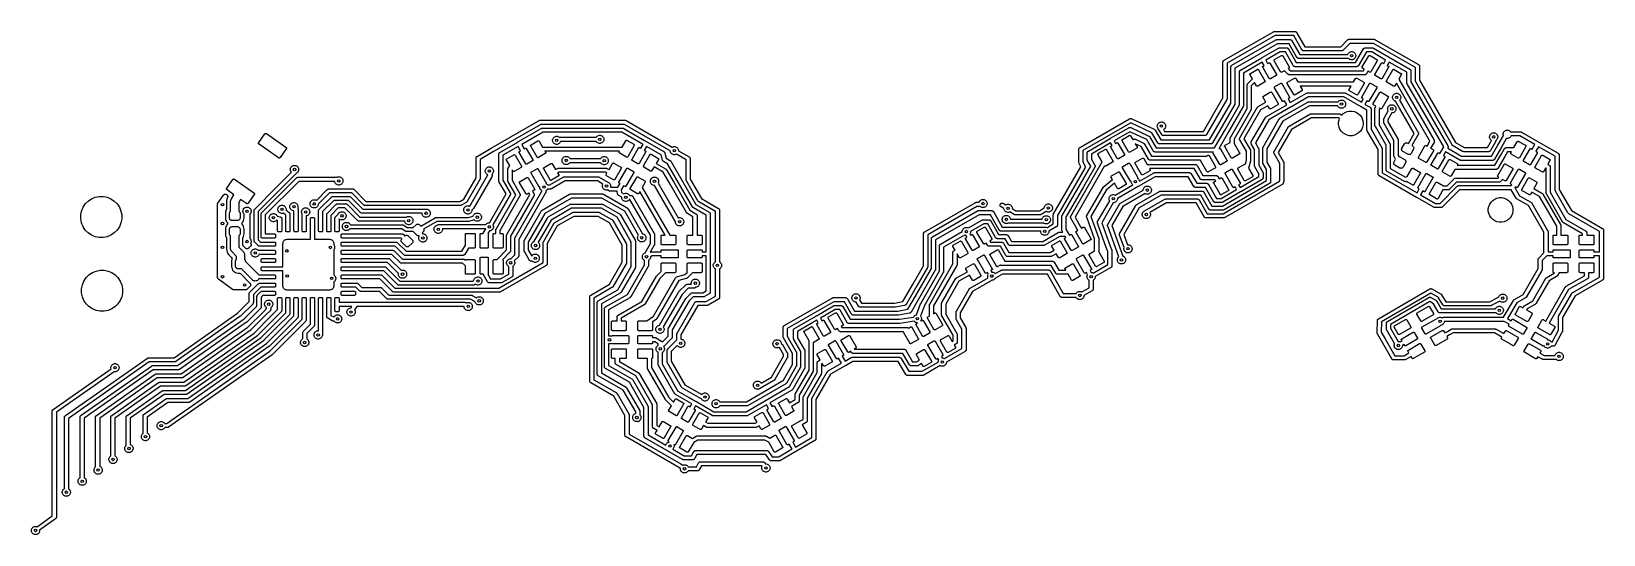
# Model space of a CAD drawing. Extents: x 3.79 to 7.56, y -4.78 to -3.57.
import ezdxf

# ---------------------------------------------------------------- set-up
doc = ezdxf.new("R2010")
doc.units = 0
doc.header["$MEASUREMENT"] = 0
doc.layers.add('BLACK', color=7, linetype='CONTINUOUS')

msp = doc.modelspace()

# ---------------------------------------------------------------- linework, layer by layer
at = {"layer": 'BLACK', "linetype": 'CONTINUOUS'}
for p, q in [((6.65194, -3.63536), (6.77068, -3.56681)), ((6.77481, -3.57579), (6.65925, -3.6425)), ((6.67084, -3.64727), (6.77611, -3.58649)), ((6.77068, -3.56681), (6.77074, -3.56675)), ((6.77074, -3.56675), (6.7711, -3.56656)), ((6.7711, -3.56656), (6.77124, -3.56648)), ((6.77124, -3.56648), (6.77131, -3.56645)), ((6.77131, -3.56645), (6.7716, -3.5663)), ((6.7716, -3.5663), (6.77175, -3.56625)), ((6.77175, -3.56625), (6.7719, -3.56618)), ((6.7719, -3.56618), (6.77221, -3.56611)), ((6.77221, -3.56611), (6.77252, -3.56602)), ((6.77252, -3.56602), (6.77269, -3.566)), ((6.77269, -3.566), (6.77284, -3.56596)), ((6.77284, -3.56596), (6.77317, -3.56595)), ((6.77317, -3.56595), (6.77325, -3.56594)), ((6.77325, -3.56594), (6.77341, -3.56594)), ((6.77341, -3.56594), (6.77381, -3.56593)), ((6.77381, -3.56593), (6.77389, -3.56594)), ((6.77389, -3.56594), (6.82215, -3.56594)), ((6.81939, -3.57579), (6.77481, -3.57579)), ((6.77611, -3.58649), (6.77618, -3.58644)), ((6.77618, -3.58644), (6.77653, -3.58625)), ((6.77653, -3.58625), (6.77667, -3.58617)), ((6.77667, -3.58617), (6.77675, -3.58614)), ((6.77675, -3.58614), (6.77703, -3.58598)), ((6.77703, -3.58598), (6.77719, -3.58594)), ((6.77719, -3.58594), (6.77733, -3.58587)), ((6.77733, -3.58587), (6.77765, -3.5858)), ((6.77765, -3.5858), (6.77796, -3.5857)), ((6.77796, -3.5857), (6.77812, -3.58569)), ((6.77812, -3.58569), (6.77828, -3.58565)), ((6.77828, -3.58565), (6.7786, -3.58564)), ((6.7786, -3.58564), (6.77868, -3.58563)), ((6.77868, -3.58563), (6.77885, -3.58563)), ((6.77885, -3.58563), (6.77925, -3.58562)), ((6.77925, -3.58562), (6.77933, -3.58563)), ((6.77933, -3.58563), (6.81094, -3.58563)), ((6.81094, -3.58563), (6.81135, -3.58562)), ((6.81135, -3.58562), (6.81167, -3.58567)), ((6.81167, -3.58567), (6.81199, -3.5857)), ((6.81199, -3.5857), (6.81214, -3.58575)), ((6.81214, -3.58575), (6.8123, -3.58577)), ((6.8123, -3.58577), (6.81261, -3.58589)), ((6.81261, -3.58589), (6.81292, -3.58598)), ((6.81292, -3.58598), (6.81306, -3.58606)), ((6.81306, -3.58606), (6.81321, -3.58612)), ((6.81321, -3.58612), (6.81349, -3.58629)), ((6.81349, -3.58629), (6.81377, -3.58644)), ((6.81377, -3.58644), (6.8139, -3.58654)), ((6.8139, -3.58654), (6.81403, -3.58663)), ((6.81403, -3.58663), (6.81427, -3.58685)), ((6.81427, -3.58685), (6.81452, -3.58705)), ((6.81452, -3.58705), (6.81462, -3.58718)), ((6.81462, -3.58718), (6.81474, -3.58729)), ((6.81474, -3.58729), (6.81493, -3.58755)), ((6.81493, -3.58755), (6.81514, -3.5878)), ((6.81514, -3.5878), (6.81533, -3.58816)), ((6.81533, -3.58816), (6.83432, -3.62106)), ((6.83907, -3.60987), (6.81939, -3.57579)), ((6.82215, -3.56594), (6.82255, -3.56593)), ((6.82255, -3.56593), (6.82287, -3.56598)), ((6.82287, -3.56598), (6.82319, -3.56602)), ((6.82319, -3.56602), (6.82335, -3.56606)), ((6.82335, -3.56606), (6.82351, -3.56609)), ((6.82351, -3.56609), (6.82381, -3.5662)), ((6.82381, -3.5662), (6.82412, -3.5663)), ((6.82412, -3.5663), (6.82426, -3.56637)), ((6.82426, -3.56637), (6.82442, -3.56643)), ((6.82442, -3.56643), (6.82469, -3.5666)), ((6.82469, -3.5666), (6.82498, -3.56675)), ((6.82498, -3.56675), (6.8251, -3.56686)), ((6.8251, -3.56686), (6.82524, -3.56694)), ((6.82524, -3.56694), (6.82548, -3.56716)), ((6.82548, -3.56716), (6.82573, -3.56737)), ((6.82573, -3.56737), (6.82583, -3.56749)), ((6.82583, -3.56749), (6.82595, -3.56761)), ((6.82595, -3.56761), (6.82614, -3.56787)), ((6.82614, -3.56787), (6.82634, -3.56812)), ((6.82634, -3.56812), (6.82653, -3.56847)), ((6.82653, -3.56847), (6.84621, -3.60256)), ((6.93261, -3.60256), (6.94871, -3.58645)), ((6.94871, -3.58645), (6.94887, -3.58627)), ((6.94887, -3.58627), (6.94905, -3.58611)), ((6.94905, -3.58611), (6.94961, -3.58565)), ((6.94905, -3.58611), (6.94905, -3.58611)), ((6.94961, -3.58565), (6.95047, -3.5852)), ((6.94961, -3.58565), (6.94961, -3.58565)), ((6.94961, -3.58565), (6.94961, -3.58565)), ((6.95047, -3.5852), (6.9514, -3.58491)), ((6.9514, -3.58491), (6.95212, -3.58484)), ((6.95212, -3.58484), (6.95236, -3.58482)), ((6.95212, -3.58484), (6.95212, -3.58484)), ((6.95236, -3.58482), (6.9526, -3.58484)), ((6.9526, -3.58484), (7.01219, -3.58484)), ((7.01219, -3.58484), (7.01227, -3.58483)), ((7.01227, -3.58483), (7.01268, -3.58484)), ((7.01268, -3.58484), (7.01284, -3.58484)), ((7.01284, -3.58484), (7.01292, -3.58485)), ((7.01292, -3.58485), (7.01324, -3.58486)), ((7.01324, -3.58486), (7.0134, -3.5849)), ((7.0134, -3.5849), (7.01356, -3.58491)), ((7.01356, -3.58491), (7.01387, -3.58501)), ((7.01387, -3.58501), (7.01419, -3.58508)), ((7.01419, -3.58508), (7.01433, -3.58515)), ((7.01433, -3.58515), (7.01449, -3.5852)), ((7.01449, -3.5852), (7.01478, -3.58535)), ((7.01478, -3.58535), (7.01485, -3.58538)), ((7.01485, -3.58538), (7.01499, -3.58546)), ((7.01499, -3.58546), (7.01534, -3.58565)), ((7.01534, -3.58565), (7.01541, -3.5857)), ((7.01541, -3.5857), (7.11932, -3.6457)), ((6.78024, -3.59547), (6.67815, -3.65442)), ((6.74342, -3.62887), (6.78273, -3.60618)), ((6.78686, -3.61516), (6.7524, -3.63505)), ((6.77336, -3.63317), (6.78972, -3.62372)), ((6.80818, -3.59547), (6.78024, -3.59547)), ((6.78273, -3.60618), (6.78279, -3.60612)), ((6.78279, -3.60612), (6.78314, -3.60593)), ((6.78314, -3.60593), (6.78328, -3.60585)), ((6.78328, -3.60585), (6.78336, -3.60582)), ((6.78336, -3.60582), (6.78364, -3.60567)), ((6.78364, -3.60567), (6.7838, -3.60562)), ((6.7838, -3.60562), (6.78395, -3.60555)), ((6.78395, -3.60555), (6.78426, -3.60548)), ((6.78426, -3.60548), (6.78457, -3.60539)), ((6.78457, -3.60539), (6.78473, -3.60537)), ((6.78473, -3.60537), (6.78489, -3.60533)), ((6.78489, -3.60533), (6.78521, -3.60532)), ((6.78521, -3.60532), (6.78529, -3.60531)), ((6.78529, -3.60531), (6.78546, -3.60531)), ((6.78546, -3.60531), (6.78586, -3.6053)), ((6.78586, -3.6053), (6.78594, -3.60531)), ((6.78594, -3.60531), (6.8023, -3.60531)), ((6.79954, -3.61516), (6.78686, -3.61516)), ((6.78972, -3.62372), (6.79014, -3.62353)), ((6.79014, -3.62353), (6.7906, -3.62342)), ((6.7906, -3.62342), (6.79106, -3.62341)), ((6.79106, -3.62341), (6.79152, -3.62348)), ((6.79152, -3.62348), (6.79195, -3.62365)), ((6.79195, -3.62365), (6.79234, -3.62389)), ((6.79234, -3.62389), (6.79268, -3.62421)), ((6.79268, -3.62421), (6.79295, -3.62458)), ((6.79295, -3.62458), (6.8083, -3.65118)), ((6.81853, -3.64806), (6.79954, -3.61516)), ((6.8023, -3.60531), (6.8027, -3.6053)), ((6.8027, -3.6053), (6.80302, -3.60535)), ((6.80302, -3.60535), (6.80334, -3.60539)), ((6.80334, -3.60539), (6.8035, -3.60543)), ((6.8035, -3.60543), (6.80366, -3.60546)), ((6.80366, -3.60546), (6.80396, -3.60557)), ((6.80396, -3.60557), (6.80427, -3.60567)), ((6.80427, -3.60567), (6.80441, -3.60574)), ((6.80441, -3.60574), (6.80456, -3.6058)), ((6.80456, -3.6058), (6.80484, -3.60597)), ((6.80484, -3.60597), (6.80512, -3.60612)), ((6.80512, -3.60612), (6.80525, -3.60623)), ((6.80525, -3.60623), (6.80539, -3.60631)), ((6.80539, -3.60631), (6.80562, -3.60653)), ((6.80562, -3.60653), (6.80587, -3.60674)), ((6.80587, -3.60674), (6.80598, -3.60686)), ((6.80598, -3.60686), (6.8061, -3.60698)), ((6.8061, -3.60698), (6.80628, -3.60724)), ((6.80628, -3.60724), (6.80649, -3.60749)), ((6.80649, -3.60749), (6.80668, -3.60784)), ((6.80668, -3.60784), (6.82568, -3.64075)), ((6.82718, -3.62838), (6.80818, -3.59547)), ((6.83432, -3.62106), (6.94894, -3.62106)), ((6.83926, -3.61023), (6.83907, -3.60987)), ((6.83946, -3.61048), (6.83926, -3.61023)), ((6.83965, -3.61074), (6.83946, -3.61048)), ((6.83977, -3.61085), (6.83965, -3.61074)), ((6.83987, -3.61098), (6.83977, -3.61085)), ((6.84012, -3.61118), (6.83987, -3.61098)), ((6.84036, -3.6114), (6.84012, -3.61118)), ((6.8405, -3.61149), (6.84036, -3.6114)), ((6.84062, -3.61159), (6.8405, -3.61149)), ((6.84091, -3.61174), (6.84062, -3.61159)), ((6.84118, -3.61192), (6.84091, -3.61174)), ((6.84133, -3.61197), (6.84118, -3.61192)), ((6.84148, -3.61205), (6.84133, -3.61197)), ((6.84179, -3.61214), (6.84148, -3.61205)), ((6.84209, -3.61226), (6.84179, -3.61214)), ((6.84225, -3.61228), (6.84209, -3.61226)), ((6.8424, -3.61233), (6.84225, -3.61228)), ((6.84273, -3.61236), (6.8424, -3.61233)), ((6.84304, -3.61241), (6.84273, -3.61236)), ((6.84345, -3.6124), (6.84304, -3.61241)), ((6.9344, -3.6124), (6.84345, -3.6124)), ((6.84621, -3.60256), (6.93261, -3.60256)), ((6.93465, -3.61243), (6.9344, -3.6124)), ((6.93489, -3.6124), (6.93465, -3.61243)), ((6.93561, -3.61233), (6.93489, -3.6124)), ((6.93489, -3.6124), (6.93489, -3.6124)), ((6.93654, -3.61205), (6.93561, -3.61233)), ((6.93739, -3.61159), (6.93654, -3.61205)), ((6.93814, -3.61098), (6.93739, -3.61159)), ((6.9383, -3.61079), (6.93814, -3.61098)), ((6.9544, -3.59469), (6.9383, -3.61079)), ((6.94894, -3.62106), (6.94946, -3.62076)), ((6.94946, -3.62076), (6.94994, -3.61961)), ((6.94994, -3.61961), (6.95102, -3.618)), ((6.95102, -3.618), (6.95239, -3.61663)), ((6.95239, -3.61663), (6.954, -3.61555)), ((6.954, -3.61555), (6.95579, -3.61481)), ((7.01128, -3.59469), (6.9544, -3.59469)), ((6.95579, -3.61481), (6.95769, -3.61443)), ((6.95769, -3.61443), (6.95963, -3.61443)), ((6.95963, -3.61443), (6.96153, -3.61481)), ((6.96153, -3.61481), (6.96332, -3.61555)), ((6.96332, -3.61555), (6.96494, -3.61663)), ((6.96494, -3.61663), (6.96631, -3.618)), ((6.96631, -3.618), (6.96738, -3.61961)), ((6.96738, -3.61961), (6.96813, -3.6214)), ((6.968, -3.64075), (6.98699, -3.60784)), ((6.96813, -3.6214), (6.9685, -3.6233)), ((6.9685, -3.62524), (6.96813, -3.62714)), ((6.9685, -3.6233), (6.9685, -3.62524)), ((6.99414, -3.61516), (6.97514, -3.64806)), ((6.98422, -3.65118), (6.99957, -3.62458)), ((6.98699, -3.60784), (6.98718, -3.60749)), ((6.98718, -3.60749), (6.98739, -3.60724)), ((6.98739, -3.60724), (6.98758, -3.60698)), ((6.98758, -3.60698), (6.98769, -3.60686)), ((6.98769, -3.60686), (6.9878, -3.60674)), ((6.9878, -3.60674), (6.98805, -3.60653)), ((6.98805, -3.60653), (6.98828, -3.60631)), ((6.98828, -3.60631), (6.98842, -3.60623)), ((6.98842, -3.60623), (6.98855, -3.60612)), ((6.98855, -3.60612), (6.98883, -3.60597)), ((6.98883, -3.60597), (6.98911, -3.6058)), ((6.98911, -3.6058), (6.98926, -3.60574)), ((6.98926, -3.60574), (6.9894, -3.60567)), ((6.9894, -3.60567), (6.98971, -3.60557)), ((6.98971, -3.60557), (6.99001, -3.60546)), ((6.99001, -3.60546), (6.99017, -3.60543)), ((6.99017, -3.60543), (6.99033, -3.60539)), ((6.99033, -3.60539), (6.99065, -3.60535)), ((6.99065, -3.60535), (6.99097, -3.6053)), ((6.99097, -3.6053), (6.99137, -3.60531)), ((6.99137, -3.60531), (7.00769, -3.60531)), ((7.00678, -3.61516), (6.99414, -3.61516)), ((6.99957, -3.62458), (6.99984, -3.62421)), ((6.99984, -3.62421), (7.00018, -3.62389)), ((7.00018, -3.62389), (7.00057, -3.62365)), ((7.00057, -3.62365), (7.001, -3.62348)), ((7.001, -3.62348), (7.00146, -3.62341)), ((7.00146, -3.62341), (7.00192, -3.62342)), ((7.00192, -3.62342), (7.00237, -3.62353)), ((7.00237, -3.62353), (7.0028, -3.62372)), ((7.0028, -3.62372), (7.01916, -3.63317)), ((7.0404, -3.63457), (7.00678, -3.61516)), ((7.00769, -3.60531), (7.00777, -3.6053)), ((7.00777, -3.6053), (7.00818, -3.60531)), ((7.00818, -3.60531), (7.00834, -3.60531)), ((7.00834, -3.60531), (7.00842, -3.60532)), ((7.00842, -3.60532), (7.00874, -3.60533)), ((7.00874, -3.60533), (7.0089, -3.60537)), ((7.0089, -3.60537), (7.00906, -3.60539)), ((7.00906, -3.60539), (7.00937, -3.60548)), ((7.00937, -3.60548), (7.00969, -3.60555)), ((7.00969, -3.60555), (7.00983, -3.60562)), ((7.00983, -3.60562), (7.00999, -3.60567)), ((7.00999, -3.60567), (7.01027, -3.60582)), ((7.01027, -3.60582), (7.01035, -3.60585)), ((7.01035, -3.60585), (7.01049, -3.60593)), ((7.01049, -3.60593), (7.01084, -3.60612)), ((7.01084, -3.60612), (7.01091, -3.60618)), ((7.01091, -3.60618), (7.09845, -3.65672)), ((7.11201, -3.65284), (7.01128, -3.59469)), ((6.6494, -3.63934), (6.64945, -3.63902)), ((6.64941, -3.63974), (6.6494, -3.63934)), ((6.64941, -3.72545), (6.64941, -3.63974)), ((6.64945, -3.63902), (6.64948, -3.6387)), ((6.64948, -3.6387), (6.64953, -3.63854)), ((6.64953, -3.63854), (6.64955, -3.63838)), ((6.64955, -3.63838), (6.64967, -3.63808)), ((6.64967, -3.63808), (6.64976, -3.63777)), ((6.64976, -3.63777), (6.64984, -3.63763)), ((6.64984, -3.63763), (6.6499, -3.63747)), ((6.6499, -3.63747), (6.65007, -3.6372)), ((6.65007, -3.6372), (6.65022, -3.63691)), ((6.65022, -3.63691), (6.65032, -3.63679)), ((6.65032, -3.63679), (6.65041, -3.63665)), ((6.65041, -3.63665), (6.65063, -3.63642)), ((6.65063, -3.63642), (6.65083, -3.63617)), ((6.65083, -3.63617), (6.65096, -3.63606)), ((6.65096, -3.63606), (6.65107, -3.63594)), ((6.65107, -3.63594), (6.65133, -3.63576)), ((6.65133, -3.63576), (6.65158, -3.63555)), ((6.65158, -3.63555), (6.65194, -3.63536)), ((6.65925, -3.6425), (6.65925, -3.72637)), ((6.66829, -3.65125), (6.66835, -3.65093)), ((6.66831, -3.65166), (6.66829, -3.65125)), ((6.66831, -3.73848), (6.66831, -3.65166)), ((6.66835, -3.65093), (6.66838, -3.65061)), ((6.66838, -3.65061), (6.66843, -3.65045)), ((6.66843, -3.65045), (6.66845, -3.65029)), ((6.66845, -3.65029), (6.66857, -3.64999)), ((6.66857, -3.64999), (6.66866, -3.64968)), ((6.66866, -3.64968), (6.66874, -3.64954)), ((6.66874, -3.64954), (6.66879, -3.64939)), ((6.66879, -3.64939), (6.66896, -3.64911)), ((6.66896, -3.64911), (6.66912, -3.64883)), ((6.66912, -3.64883), (6.66922, -3.6487)), ((6.66922, -3.6487), (6.66931, -3.64856)), ((6.66931, -3.64856), (6.66953, -3.64833)), ((6.66953, -3.64833), (6.66973, -3.64808)), ((6.66973, -3.64808), (6.66986, -3.64798)), ((6.66986, -3.64798), (6.66997, -3.64786)), ((6.66997, -3.64786), (6.67023, -3.64767)), ((6.67023, -3.64767), (6.67048, -3.64746)), ((6.67048, -3.64746), (6.67084, -3.64727)), ((6.67815, -3.65442), (6.67815, -3.7394)), ((6.68916, -3.66271), (6.68921, -3.66239)), ((6.68917, -3.66311), (6.68916, -3.66271)), ((6.68917, -3.74217), (6.68917, -3.66311)), ((6.68921, -3.66239), (6.68924, -3.66207)), ((6.68924, -3.66207), (6.68929, -3.66191)), ((6.68929, -3.66191), (6.68932, -3.66175)), ((6.68932, -3.66175), (6.68943, -3.66145)), ((6.68943, -3.66145), (6.68953, -3.66114)), ((6.68953, -3.66114), (6.6896, -3.66099)), ((6.6896, -3.66099), (6.68966, -3.66084)), ((6.68966, -3.66084), (6.68983, -3.66057)), ((6.68983, -3.66057), (6.68998, -3.66028)), ((6.68998, -3.66028), (6.69009, -3.66016)), ((6.69009, -3.66016), (6.69017, -3.66002)), ((6.69017, -3.66002), (6.69039, -3.65978)), ((6.69039, -3.65978), (6.6906, -3.65953)), ((6.6906, -3.65953), (6.69072, -3.65943)), ((6.69072, -3.65943), (6.69083, -3.65931)), ((6.69083, -3.65931), (6.6911, -3.65912)), ((6.6911, -3.65912), (6.69135, -3.65892)), ((6.69135, -3.65892), (6.6917, -3.65873)), ((6.6917, -3.65873), (6.743, -3.62911)), ((6.74387, -3.63997), (6.69902, -3.66587)), ((6.71539, -3.66663), (6.73176, -3.65718)), ((6.73176, -3.65718), (6.73218, -3.65699)), ((6.73218, -3.65699), (6.73263, -3.65689)), ((6.73263, -3.65689), (6.7331, -3.65687)), ((6.7331, -3.65687), (6.73355, -3.65695)), ((6.73355, -3.65695), (6.73399, -3.65711)), ((6.73399, -3.65711), (6.73438, -3.65736)), ((6.73438, -3.65736), (6.73472, -3.65767)), ((6.73472, -3.65767), (6.73499, -3.65805)), ((6.73499, -3.65805), (6.75034, -3.68464)), ((6.743, -3.62911), (6.7432, -3.62897)), ((6.7432, -3.62897), (6.74342, -3.62887)), ((6.74342, -3.62887), (6.74342, -3.62887)), ((6.74342, -3.62887), (6.74342, -3.62887)), ((6.7483, -3.64764), (6.74387, -3.63997)), ((6.74476, -3.65069), (6.74482, -3.65031)), ((6.74477, -3.65107), (6.74476, -3.65069)), ((6.74486, -3.65145), (6.74477, -3.65107)), ((6.74482, -3.65031), (6.74496, -3.64995)), ((6.74502, -3.6518), (6.74486, -3.65145)), ((6.74496, -3.64995), (6.74516, -3.64962)), ((6.76077, -3.67908), (6.74502, -3.6518)), ((6.74516, -3.64962), (6.74543, -3.64934)), ((6.74543, -3.64934), (6.74574, -3.64911)), ((6.74574, -3.64911), (6.7483, -3.64764)), ((6.7524, -3.63505), (6.75682, -3.64272)), ((6.75682, -3.64272), (6.75938, -3.64124)), ((6.75938, -3.64124), (6.75973, -3.64108)), ((6.75973, -3.64108), (6.76011, -3.64099)), ((6.76011, -3.64099), (6.76049, -3.64098)), ((6.76049, -3.64098), (6.76087, -3.64104)), ((6.76087, -3.64104), (6.76123, -3.64118)), ((6.76123, -3.64118), (6.76156, -3.64138)), ((6.76156, -3.64138), (6.76184, -3.64165)), ((6.76184, -3.64165), (6.76207, -3.64196)), ((6.76207, -3.64196), (6.77782, -3.66924)), ((6.77218, -3.63506), (6.77226, -3.6346)), ((6.7722, -3.63552), (6.77218, -3.63506)), ((6.7723, -3.63597), (6.7722, -3.63552)), ((6.77226, -3.6346), (6.77242, -3.63417)), ((6.77249, -3.63639), (6.7723, -3.63597)), ((6.77242, -3.63417), (6.77266, -3.63378)), ((6.78785, -3.66299), (6.77249, -3.63639)), ((6.77266, -3.63378), (6.77298, -3.63344)), ((6.77298, -3.63344), (6.77336, -3.63317)), ((6.78812, -3.66337), (6.78785, -3.66299)), ((6.78845, -3.66368), (6.78812, -3.66337)), ((6.78885, -3.66393), (6.78845, -3.66368)), ((6.78928, -3.66409), (6.78885, -3.66393)), ((6.78974, -3.66417), (6.78928, -3.66409)), ((6.7902, -3.66415), (6.78974, -3.66417)), ((6.79065, -3.66405), (6.7902, -3.66415)), ((6.79107, -3.66385), (6.79065, -3.66405)), ((6.79716, -3.66034), (6.79107, -3.66385)), ((6.80549, -3.66866), (6.79716, -3.66034)), ((6.80744, -3.65441), (6.80599, -3.65524)), ((6.80599, -3.65524), (6.81117, -3.66043)), ((6.80782, -3.65414), (6.80744, -3.65441)), ((6.80813, -3.6538), (6.80782, -3.65414)), ((6.80838, -3.6534), (6.80813, -3.6538)), ((6.8083, -3.65118), (6.8085, -3.6516)), ((6.80854, -3.65297), (6.80838, -3.6534)), ((6.8085, -3.6516), (6.8086, -3.65205)), ((6.80862, -3.65251), (6.80854, -3.65297)), ((6.8086, -3.65205), (6.80862, -3.65251)), ((6.81117, -3.66043), (6.98683, -3.66043)), ((6.81872, -3.64842), (6.81853, -3.64806)), ((6.81893, -3.64867), (6.81872, -3.64842)), ((6.81912, -3.64893), (6.81893, -3.64867)), ((6.81924, -3.64904), (6.81912, -3.64893)), ((6.81934, -3.64917), (6.81924, -3.64904)), ((6.81959, -3.64937), (6.81934, -3.64917)), ((6.81982, -3.64959), (6.81959, -3.64937)), ((6.81996, -3.64968), (6.81982, -3.64959)), ((6.82009, -3.64978), (6.81996, -3.64968)), ((6.82037, -3.64993), (6.82009, -3.64978)), ((6.82065, -3.6501), (6.82037, -3.64993)), ((6.8208, -3.65016), (6.82065, -3.6501)), ((6.82094, -3.65024), (6.8208, -3.65016)), ((6.82125, -3.65033), (6.82094, -3.65024)), ((6.82155, -3.65045), (6.82125, -3.65033)), ((6.82171, -3.65047), (6.82155, -3.65045)), ((6.82187, -3.65052), (6.82171, -3.65047)), ((6.82219, -3.65055), (6.82187, -3.65052)), ((6.82251, -3.6506), (6.82219, -3.65055)), ((6.82291, -3.65059), (6.82251, -3.6506)), ((6.97076, -3.65059), (6.82291, -3.65059)), ((6.82568, -3.64075), (6.968, -3.64075)), ((6.82737, -3.62873), (6.82718, -3.62838)), ((6.82757, -3.62898), (6.82737, -3.62873)), ((6.82776, -3.62924), (6.82757, -3.62898)), ((6.82788, -3.62936), (6.82776, -3.62924)), ((6.82798, -3.62948), (6.82788, -3.62936)), ((6.82823, -3.62969), (6.82798, -3.62948)), ((6.82847, -3.62991), (6.82823, -3.62969)), ((6.82861, -3.62999), (6.82847, -3.62991)), ((6.82873, -3.6301), (6.82861, -3.62999)), ((6.82902, -3.63025), (6.82873, -3.6301)), ((6.82929, -3.63042), (6.82902, -3.63025)), ((6.82945, -3.63048), (6.82929, -3.63042)), ((6.82959, -3.63055), (6.82945, -3.63048)), ((6.8299, -3.63065), (6.82959, -3.63055)), ((6.8302, -3.63076), (6.8299, -3.63065)), ((6.83036, -3.63079), (6.8302, -3.63076)), ((6.83052, -3.63083), (6.83036, -3.63079)), ((6.83084, -3.63087), (6.83052, -3.63083)), ((6.83116, -3.63092), (6.83084, -3.63087)), ((6.83156, -3.63091), (6.83116, -3.63092)), ((6.94986, -3.63091), (6.83156, -3.63091)), ((6.94994, -3.63092), (6.94986, -3.63091)), ((6.95034, -3.63091), (6.94994, -3.63092)), ((6.9505, -3.63091), (6.95034, -3.63091)), ((6.95058, -3.6309), (6.9505, -3.63091)), ((6.95091, -3.63089), (6.95058, -3.6309)), ((6.95106, -3.63085), (6.95091, -3.63089)), ((6.95122, -3.63083), (6.95106, -3.63085)), ((6.95129, -3.63082), (6.95122, -3.63083)), ((6.95239, -3.63192), (6.95129, -3.63082)), ((6.954, -3.63299), (6.95239, -3.63192)), ((6.95579, -3.63373), (6.954, -3.63299)), ((6.95769, -3.63411), (6.95579, -3.63373)), ((6.95963, -3.63411), (6.95769, -3.63411)), ((6.96153, -3.63373), (6.95963, -3.63411)), ((6.96332, -3.63299), (6.96153, -3.63373)), ((6.96494, -3.63192), (6.96332, -3.63299)), ((6.96631, -3.63054), (6.96494, -3.63192)), ((6.96738, -3.62893), (6.96631, -3.63054)), ((6.96813, -3.62714), (6.96738, -3.62893)), ((6.97116, -3.6506), (6.97076, -3.65059)), ((6.97148, -3.65055), (6.97116, -3.6506)), ((6.9718, -3.65052), (6.97148, -3.65055)), ((6.97196, -3.65047), (6.9718, -3.65052)), ((6.97212, -3.65045), (6.97196, -3.65047)), ((6.97242, -3.65033), (6.97212, -3.65045)), ((6.97273, -3.65024), (6.97242, -3.65033)), ((6.97287, -3.65016), (6.97273, -3.65024)), ((6.97302, -3.6501), (6.97287, -3.65016)), ((6.9733, -3.64993), (6.97302, -3.6501)), ((6.97358, -3.64978), (6.9733, -3.64993)), ((6.97371, -3.64968), (6.97358, -3.64978)), ((6.97385, -3.64959), (6.97371, -3.64968)), ((6.97408, -3.64937), (6.97385, -3.64959)), ((6.97433, -3.64917), (6.97408, -3.64937)), ((6.97444, -3.64904), (6.97433, -3.64917)), ((6.97455, -3.64893), (6.97444, -3.64904)), ((6.97474, -3.64867), (6.97455, -3.64893)), ((6.97495, -3.64842), (6.97474, -3.64867)), ((6.97514, -3.64806), (6.97495, -3.64842)), ((6.9839, -3.65251), (6.98392, -3.65205)), ((6.98398, -3.65297), (6.9839, -3.65251)), ((6.98392, -3.65205), (6.98402, -3.6516)), ((6.98414, -3.6534), (6.98398, -3.65297)), ((6.98402, -3.6516), (6.98422, -3.65118)), ((6.98439, -3.6538), (6.98414, -3.6534)), ((6.9847, -3.65414), (6.98439, -3.6538)), ((6.98508, -3.65441), (6.9847, -3.65414)), ((6.989, -3.65667), (6.98508, -3.65441)), ((6.98683, -3.66043), (6.989, -3.65667)), ((6.99752, -3.66159), (6.99397, -3.66775)), ((7.00145, -3.66385), (6.99752, -3.66159)), ((7.00187, -3.66405), (7.00145, -3.66385)), ((7.00232, -3.66415), (7.00187, -3.66405)), ((7.00278, -3.66417), (7.00232, -3.66415)), ((7.00324, -3.66409), (7.00278, -3.66417)), ((7.00367, -3.66393), (7.00324, -3.66409)), ((7.00406, -3.66368), (7.00367, -3.66393)), ((7.0044, -3.66337), (7.00406, -3.66368)), ((7.00467, -3.66299), (7.0044, -3.66337)), ((7.02003, -3.63639), (7.00467, -3.66299)), ((7.0147, -3.66924), (7.03045, -3.64196)), ((7.01916, -3.63317), (7.01954, -3.63344)), ((7.01954, -3.63344), (7.01986, -3.63378)), ((7.01986, -3.63378), (7.0201, -3.63417)), ((7.02022, -3.63597), (7.02003, -3.63639)), ((7.0201, -3.63417), (7.02026, -3.6346)), ((7.02032, -3.63552), (7.02022, -3.63597)), ((7.02026, -3.6346), (7.02034, -3.63506)), ((7.02034, -3.63506), (7.02032, -3.63552)), ((7.03045, -3.64196), (7.03068, -3.64165)), ((7.03068, -3.64165), (7.03096, -3.64138)), ((7.03096, -3.64138), (7.03129, -3.64118)), ((7.03129, -3.64118), (7.03165, -3.64104)), ((7.03165, -3.64104), (7.03203, -3.64098)), ((7.0475, -3.6518), (7.03175, -3.67908)), ((7.03203, -3.64098), (7.03241, -3.64099)), ((7.03241, -3.64099), (7.03279, -3.64108)), ((7.03279, -3.64108), (7.03314, -3.64124)), ((7.03314, -3.64124), (7.0357, -3.64272)), ((7.0357, -3.64272), (7.0404, -3.63457)), ((7.04218, -3.68464), (7.05753, -3.65805)), ((7.04893, -3.63949), (7.04422, -3.64764)), ((7.04422, -3.64764), (7.04678, -3.64911)), ((7.04678, -3.64911), (7.04709, -3.64934)), ((7.04709, -3.64934), (7.04736, -3.64962)), ((7.04736, -3.64962), (7.04756, -3.64995)), ((7.04766, -3.65145), (7.0475, -3.6518)), ((7.04756, -3.64995), (7.0477, -3.65031)), ((7.04775, -3.65107), (7.04766, -3.65145)), ((7.0477, -3.65031), (7.04776, -3.65069)), ((7.04776, -3.65069), (7.04775, -3.65107)), ((7.09114, -3.66386), (7.04893, -3.63949)), ((7.05753, -3.65805), (7.0578, -3.65767)), ((7.0578, -3.65767), (7.05814, -3.65736)), ((7.05814, -3.65736), (7.05853, -3.65711)), ((7.05853, -3.65711), (7.05897, -3.65695)), ((7.05897, -3.65695), (7.05942, -3.65687)), ((7.05942, -3.65687), (7.05989, -3.65689)), ((7.05989, -3.65689), (7.06034, -3.65699)), ((7.06034, -3.65699), (7.06076, -3.65718)), ((7.06076, -3.65718), (7.07712, -3.66663)), ((7.09114, -3.68832), (7.09114, -3.66386)), ((7.09845, -3.65672), (7.09881, -3.65691)), ((7.09881, -3.65691), (7.09906, -3.65712)), ((7.09906, -3.65712), (7.09932, -3.65731)), ((7.09932, -3.65731), (7.09943, -3.65742)), ((7.09943, -3.65742), (7.09956, -3.65753)), ((7.09956, -3.65753), (7.09976, -3.65778)), ((7.09976, -3.65778), (7.09999, -3.65801)), ((7.09999, -3.65801), (7.10007, -3.65815)), ((7.10007, -3.65815), (7.10017, -3.65828)), ((7.10017, -3.65828), (7.10033, -3.65856)), ((7.10033, -3.65856), (7.1005, -3.65884)), ((7.1005, -3.65884), (7.10056, -3.65899)), ((7.10056, -3.65899), (7.10063, -3.65913)), ((7.10063, -3.65913), (7.10073, -3.65944)), ((7.10073, -3.65944), (7.10084, -3.65974)), ((7.10084, -3.65974), (7.10087, -3.6599)), ((7.10087, -3.6599), (7.10091, -3.66006)), ((7.10091, -3.66006), (7.10094, -3.66038)), ((7.10094, -3.66038), (7.101, -3.6607)), ((7.101, -3.6607), (7.10098, -3.6611)), ((7.10098, -3.6611), (7.10098, -3.68741)), ((7.11201, -3.65575), (7.11201, -3.65284)), ((7.11201, -3.68391), (7.11201, -3.65575)), ((7.11201, -3.65575), (7.11201, -3.65575)), ((7.11932, -3.6457), (7.11968, -3.64589)), ((7.11968, -3.64589), (7.11993, -3.64609)), ((7.11993, -3.64609), (7.12019, -3.64628)), ((7.12019, -3.64628), (7.1203, -3.6464)), ((7.1203, -3.6464), (7.12043, -3.6465)), ((7.12043, -3.6465), (7.12063, -3.64675)), ((7.12063, -3.64675), (7.12085, -3.64699)), ((7.12085, -3.64699), (7.12094, -3.64713)), ((7.12094, -3.64713), (7.12104, -3.64725)), ((7.12104, -3.64725), (7.12119, -3.64754)), ((7.12119, -3.64754), (7.12136, -3.64781)), ((7.12136, -3.64781), (7.12142, -3.64796)), ((7.12142, -3.64796), (7.1215, -3.64811)), ((7.1215, -3.64811), (7.12159, -3.64842)), ((7.12159, -3.64842), (7.12171, -3.64872)), ((7.12171, -3.64872), (7.12173, -3.64888)), ((7.12173, -3.64888), (7.12178, -3.64904)), ((7.12178, -3.64904), (7.12181, -3.64936)), ((7.12181, -3.64936), (7.12186, -3.64968)), ((7.12186, -3.64968), (7.12185, -3.65008)), ((7.12185, -3.65008), (7.12185, -3.68299)), ((6.69902, -3.66587), (6.69902, -3.74309)), ((6.70765, -3.69488), (6.70775, -3.69392)), ((6.70768, -3.69512), (6.70765, -3.69488)), ((6.70768, -3.7508), (6.70768, -3.69512)), ((6.70775, -3.69392), (6.70803, -3.69299)), ((6.70803, -3.69299), (6.70849, -3.69213)), ((6.70849, -3.69213), (6.70895, -3.69157)), ((6.70895, -3.69157), (6.7091, -3.69139)), ((6.70895, -3.69157), (6.70895, -3.69157)), ((6.7091, -3.69139), (6.70929, -3.69123)), ((6.70929, -3.69123), (6.72043, -3.68009)), ((6.71422, -3.66852), (6.71429, -3.66807)), ((6.71423, -3.66899), (6.71422, -3.66852)), ((6.71434, -3.66944), (6.71423, -3.66899)), ((6.71429, -3.66807), (6.71446, -3.66763)), ((6.71453, -3.66986), (6.71434, -3.66944)), ((6.71446, -3.66763), (6.7147, -3.66724)), ((6.72043, -3.68009), (6.71453, -3.66986)), ((6.7147, -3.66724), (6.71502, -3.6669)), ((6.71502, -3.6669), (6.71539, -3.66663)), ((6.72553, -3.68891), (6.71752, -3.69692)), ((6.71752, -3.69692), (6.71752, -3.75172)), ((6.72988, -3.69645), (6.72553, -3.68891)), ((6.73015, -3.69683), (6.72988, -3.69645)), ((6.73049, -3.69715), (6.73015, -3.69683)), ((6.73089, -3.69739), (6.73049, -3.69715)), ((6.73132, -3.69755), (6.73089, -3.69739)), ((6.73178, -3.69763), (6.73132, -3.69755)), ((6.73224, -3.69761), (6.73178, -3.69763)), ((6.73269, -3.69751), (6.73224, -3.69761)), ((6.73311, -3.69732), (6.73269, -3.69751)), ((6.74948, -3.68787), (6.73311, -3.69732)), ((6.74985, -3.6876), (6.74948, -3.68787)), ((6.75017, -3.68726), (6.74985, -3.6876)), ((6.75041, -3.68687), (6.75017, -3.68726)), ((6.75034, -3.68464), (6.75053, -3.68506)), ((6.75058, -3.68644), (6.75041, -3.68687)), ((6.75053, -3.68506), (6.75064, -3.68552)), ((6.75065, -3.68598), (6.75058, -3.68644)), ((6.75064, -3.68552), (6.75065, -3.68598)), ((6.76099, -3.67939), (6.76077, -3.67908)), ((6.76127, -3.67966), (6.76099, -3.67939)), ((6.7616, -3.67986), (6.76127, -3.67966)), ((6.76196, -3.68), (6.7616, -3.67986)), ((6.76234, -3.68006), (6.76196, -3.68)), ((6.76273, -3.68005), (6.76234, -3.68006)), ((6.7631, -3.67996), (6.76273, -3.68005)), ((6.76346, -3.6798), (6.7631, -3.67996)), ((6.77709, -3.67192), (6.76346, -3.6798)), ((6.7733, -3.70013), (6.77337, -3.69975)), ((6.77332, -3.70051), (6.7733, -3.70013)), ((6.7734, -3.70089), (6.77332, -3.70051)), ((6.77337, -3.69975), (6.7735, -3.69939)), ((6.77356, -3.70124), (6.7734, -3.70089)), ((6.7735, -3.69939), (6.77371, -3.69906)), ((6.79226, -3.73363), (6.77356, -3.70124)), ((6.77371, -3.69906), (6.77397, -3.69878)), ((6.77397, -3.69878), (6.77428, -3.69855)), ((6.77428, -3.69855), (6.78792, -3.69068)), ((6.77741, -3.6717), (6.77709, -3.67192)), ((6.77767, -3.67142), (6.77741, -3.6717)), ((6.77788, -3.67109), (6.77767, -3.67142)), ((6.77782, -3.66924), (6.77797, -3.66959)), ((6.77801, -3.67073), (6.77788, -3.67109)), ((6.77797, -3.66959), (6.77806, -3.66996)), ((6.77807, -3.67035), (6.77801, -3.67073)), ((6.77806, -3.66996), (6.77807, -3.67035)), ((6.78792, -3.69068), (6.78827, -3.69052)), ((6.78827, -3.69052), (6.78865, -3.69043)), ((6.78865, -3.69043), (6.78903, -3.69042)), ((6.78903, -3.69042), (6.78942, -3.69048)), ((6.78942, -3.69048), (6.78978, -3.69062)), ((6.78978, -3.69062), (6.7901, -3.69082)), ((6.7901, -3.69082), (6.79039, -3.69108)), ((6.79039, -3.69108), (6.79061, -3.6914)), ((6.79061, -3.6914), (6.80931, -3.72379)), ((6.80368, -3.68961), (6.80375, -3.68916)), ((6.80369, -3.69007), (6.80368, -3.68961)), ((6.8038, -3.69053), (6.80369, -3.69007)), ((6.80375, -3.68916), (6.80392, -3.68872)), ((6.80399, -3.69095), (6.8038, -3.69053)), ((6.80392, -3.68872), (6.80416, -3.68833)), ((6.81934, -3.71754), (6.80399, -3.69095)), ((6.80416, -3.68833), (6.80448, -3.68799)), ((6.80448, -3.68799), (6.80485, -3.68772)), ((6.80485, -3.68772), (6.82122, -3.67827)), ((6.80564, -3.66885), (6.80549, -3.66866)), ((6.80583, -3.669), (6.80564, -3.66885)), ((6.80639, -3.66947), (6.80583, -3.669)), ((6.80699, -3.66979), (6.80639, -3.66947)), ((6.80724, -3.66992), (6.80699, -3.66979)), ((6.80817, -3.6702), (6.80724, -3.66992)), ((6.80889, -3.67028), (6.80817, -3.6702)), ((6.8089, -3.67028), (6.80889, -3.67028)), ((6.80914, -3.6703), (6.8089, -3.67028)), ((6.80938, -3.67028), (6.80914, -3.6703)), ((6.98959, -3.67028), (6.80938, -3.67028)), ((6.82122, -3.67827), (6.82164, -3.67808)), ((6.82164, -3.67808), (6.82209, -3.67798)), ((6.82209, -3.67798), (6.82255, -3.67796)), ((6.82255, -3.67796), (6.82301, -3.67804)), ((6.82301, -3.67804), (6.82345, -3.6782)), ((6.82345, -3.6782), (6.82384, -3.67844)), ((6.82384, -3.67844), (6.82418, -3.67876)), ((6.82418, -3.67876), (6.82445, -3.67914)), ((6.82445, -3.67914), (6.8291, -3.6872)), ((6.8291, -3.6872), (6.96205, -3.6872)), ((6.95773, -3.69705), (6.83479, -3.69705)), ((6.83479, -3.69705), (6.8398, -3.70573)), ((6.95272, -3.70573), (6.95773, -3.69705)), ((6.96205, -3.6872), (6.96278, -3.68728)), ((6.96278, -3.68728), (6.96329, -3.68743)), ((6.96329, -3.68743), (6.96807, -3.67914)), ((6.96807, -3.67914), (6.96834, -3.67876)), ((6.96834, -3.67876), (6.96868, -3.67844)), ((6.96868, -3.67844), (6.96907, -3.6782)), ((6.96907, -3.6782), (6.96951, -3.67804)), ((6.96951, -3.67804), (6.96996, -3.67796)), ((6.96996, -3.67796), (6.97043, -3.67798)), ((6.97043, -3.67798), (6.97088, -3.67808)), ((6.97088, -3.67808), (6.9713, -3.67827)), ((6.9713, -3.67827), (6.98767, -3.68772)), ((6.98853, -3.69095), (6.97318, -3.71754)), ((6.98321, -3.72379), (7.00191, -3.6914)), ((6.98767, -3.68772), (6.98804, -3.68799)), ((6.98804, -3.68799), (6.98836, -3.68833)), ((6.98836, -3.68833), (6.9886, -3.68872)), ((6.98872, -3.69053), (6.98853, -3.69095)), ((6.9886, -3.68872), (6.98877, -3.68916)), ((6.98883, -3.69007), (6.98872, -3.69053)), ((6.98877, -3.68916), (6.98884, -3.68961)), ((6.98884, -3.68961), (6.98883, -3.69007)), ((6.98999, -3.67029), (6.98959, -3.67028)), ((6.99031, -3.67024), (6.98999, -3.67029)), ((6.99063, -3.6702), (6.99031, -3.67024)), ((6.99079, -3.67016), (6.99063, -3.6702)), ((6.99095, -3.67013), (6.99079, -3.67016)), ((6.99125, -3.67002), (6.99095, -3.67013)), ((6.99156, -3.66992), (6.99125, -3.67002)), ((6.9917, -3.66985), (6.99156, -3.66992)), ((6.99186, -3.66979), (6.9917, -3.66985)), ((6.99213, -3.66962), (6.99186, -3.66979)), ((6.99242, -3.66947), (6.99213, -3.66962)), ((6.99254, -3.66936), (6.99242, -3.66947)), ((6.99268, -3.66928), (6.99254, -3.66936)), ((6.99292, -3.66906), (6.99268, -3.66928)), ((6.99317, -3.66885), (6.99292, -3.66906)), ((6.99327, -3.66873), (6.99317, -3.66885)), ((6.99339, -3.66861), (6.99327, -3.66873)), ((6.99358, -3.66835), (6.99339, -3.66861)), ((6.99378, -3.6681), (6.99358, -3.66835)), ((6.99397, -3.66775), (6.99378, -3.6681)), ((7.01896, -3.70124), (7.00026, -3.73363)), ((7.00191, -3.6914), (7.00213, -3.69108)), ((7.00213, -3.69108), (7.00242, -3.69082)), ((7.00242, -3.69082), (7.00274, -3.69062)), ((7.00274, -3.69062), (7.0031, -3.69048)), ((7.0031, -3.69048), (7.00349, -3.69042)), ((7.00349, -3.69042), (7.00387, -3.69043)), ((7.00387, -3.69043), (7.00425, -3.69052)), ((7.00425, -3.69052), (7.0046, -3.69068)), ((7.0046, -3.69068), (7.01824, -3.69855)), ((7.01444, -3.67035), (7.01446, -3.66996)), ((7.01451, -3.67073), (7.01444, -3.67035)), ((7.01446, -3.66996), (7.01455, -3.66959)), ((7.01464, -3.67109), (7.01451, -3.67073)), ((7.01455, -3.66959), (7.0147, -3.66924)), ((7.01485, -3.67142), (7.01464, -3.67109)), ((7.01511, -3.6717), (7.01485, -3.67142)), ((7.01542, -3.67192), (7.01511, -3.6717)), ((7.02906, -3.6798), (7.01542, -3.67192)), ((7.01824, -3.69855), (7.01855, -3.69878)), ((7.01855, -3.69878), (7.01881, -3.69906)), ((7.01881, -3.69906), (7.01902, -3.69939)), ((7.01912, -3.70089), (7.01896, -3.70124)), ((7.01902, -3.69939), (7.01915, -3.69975)), ((7.0192, -3.70051), (7.01912, -3.70089)), ((7.01915, -3.69975), (7.01922, -3.70013)), ((7.01922, -3.70013), (7.0192, -3.70051)), ((7.02941, -3.67996), (7.02906, -3.6798)), ((7.02979, -3.68005), (7.02941, -3.67996)), ((7.03018, -3.68006), (7.02979, -3.68005)), ((7.03056, -3.68), (7.03018, -3.68006)), ((7.03092, -3.67986), (7.03056, -3.68)), ((7.03125, -3.67966), (7.03092, -3.67986)), ((7.03153, -3.67939), (7.03125, -3.67966)), ((7.03175, -3.67908), (7.03153, -3.67939)), ((7.04187, -3.68598), (7.04188, -3.68552)), ((7.04194, -3.68644), (7.04187, -3.68598)), ((7.04188, -3.68552), (7.04199, -3.68506)), ((7.0421, -3.68687), (7.04194, -3.68644)), ((7.04199, -3.68506), (7.04218, -3.68464)), ((7.04235, -3.68726), (7.0421, -3.68687)), ((7.04267, -3.6876), (7.04235, -3.68726)), ((7.04304, -3.68787), (7.04267, -3.6876)), ((7.05941, -3.69732), (7.04304, -3.68787)), ((7.05983, -3.69751), (7.05941, -3.69732)), ((7.06028, -3.69761), (7.05983, -3.69751)), ((7.06074, -3.69763), (7.06028, -3.69761)), ((7.0612, -3.69755), (7.06074, -3.69763)), ((7.06163, -3.69739), (7.0612, -3.69755)), ((7.06203, -3.69715), (7.06163, -3.69739)), ((7.06237, -3.69683), (7.06203, -3.69715)), ((7.06264, -3.69645), (7.06237, -3.69683)), ((7.0661, -3.69045), (7.06264, -3.69645)), ((7.14666, -3.82998), (7.0661, -3.69045)), ((7.07799, -3.66986), (7.07178, -3.68061)), ((7.07178, -3.68061), (7.15656, -3.82746)), ((7.07712, -3.66663), (7.0775, -3.6669)), ((7.0775, -3.6669), (7.07782, -3.66724)), ((7.07782, -3.66724), (7.07806, -3.66763)), ((7.07818, -3.66944), (7.07799, -3.66986)), ((7.07806, -3.66763), (7.07823, -3.66807)), ((7.07829, -3.66899), (7.07818, -3.66944)), ((7.07823, -3.66807), (7.0783, -3.66852)), ((7.0783, -3.66852), (7.07829, -3.66899)), ((7.09113, -3.6884), (7.09114, -3.68832)), ((7.09114, -3.68881), (7.09113, -3.6884)), ((7.09114, -3.68897), (7.09114, -3.68881)), ((7.09115, -3.68905), (7.09114, -3.68897)), ((7.09116, -3.68937), (7.09115, -3.68905)), ((7.0912, -3.68953), (7.09116, -3.68937)), ((7.09121, -3.68969), (7.0912, -3.68953)), ((7.09131, -3.69), (7.09121, -3.68969)), ((7.09138, -3.69031), (7.09131, -3.69)), ((7.09145, -3.69046), (7.09138, -3.69031)), ((7.09149, -3.69062), (7.09145, -3.69046)), ((7.09165, -3.6909), (7.09149, -3.69062)), ((7.09168, -3.69098), (7.09165, -3.6909)), ((7.09176, -3.69112), (7.09168, -3.69098)), ((7.09195, -3.69147), (7.09176, -3.69112)), ((7.092, -3.69153), (7.09195, -3.69147)), ((7.17979, -3.84358), (7.092, -3.69153)), ((7.10098, -3.68741), (7.18969, -3.84105)), ((7.11199, -3.68399), (7.11201, -3.68391)), ((7.11201, -3.68439), (7.11199, -3.68399)), ((7.11201, -3.68455), (7.11201, -3.68439)), ((7.11202, -3.68463), (7.11201, -3.68455)), ((7.11203, -3.68495), (7.11202, -3.68463)), ((7.11206, -3.68511), (7.11203, -3.68495)), ((7.11208, -3.68527), (7.11206, -3.68511)), ((7.11217, -3.68558), (7.11208, -3.68527)), ((7.11225, -3.6859), (7.11217, -3.68558)), ((7.11231, -3.68605), (7.11225, -3.6859)), ((7.11236, -3.6862), (7.11231, -3.68605)), ((7.11251, -3.68649), (7.11236, -3.6862)), ((7.11255, -3.68656), (7.11251, -3.68649)), ((7.11263, -3.6867), (7.11255, -3.68656)), ((7.11282, -3.68706), (7.11263, -3.6867)), ((7.11287, -3.68712), (7.11282, -3.68706)), ((7.20036, -3.83866), (7.11287, -3.68712)), ((7.12185, -3.68299), (7.20843, -3.83295)), ((6.60262, -3.8065), (6.64941, -3.72545)), ((6.65839, -3.72958), (6.60976, -3.81381)), ((6.61745, -3.82657), (6.66831, -3.73848)), ((6.65844, -3.72952), (6.65839, -3.72958)), ((6.65863, -3.72916), (6.65844, -3.72952)), ((6.65871, -3.72902), (6.65863, -3.72916)), ((6.65875, -3.72895), (6.65871, -3.72902)), ((6.6589, -3.72866), (6.65875, -3.72895)), ((6.65895, -3.72851), (6.6589, -3.72866)), ((6.65901, -3.72836), (6.65895, -3.72851)), ((6.65909, -3.72805), (6.65901, -3.72836)), ((6.65918, -3.72774), (6.65909, -3.72805)), ((6.6592, -3.72757), (6.65918, -3.72774)), ((6.65923, -3.72742), (6.6592, -3.72757)), ((6.65924, -3.72709), (6.65923, -3.72742)), ((6.65925, -3.72701), (6.65924, -3.72709)), ((6.65925, -3.72637), (6.65927, -3.72645)), ((6.65927, -3.72645), (6.65925, -3.72685)), ((6.65925, -3.72685), (6.65925, -3.72701)), ((6.67815, -3.7394), (6.67816, -3.73948)), ((6.67816, -3.73948), (6.67815, -3.73988)), ((6.67815, -3.73988), (6.67815, -3.74005)), ((6.73419, -3.74662), (6.75269, -3.73595)), ((6.74571, -3.72308), (6.74579, -3.72262)), ((6.74573, -3.72354), (6.74571, -3.72308)), ((6.74584, -3.72399), (6.74573, -3.72354)), ((6.74579, -3.72262), (6.74595, -3.72219)), ((6.74603, -3.72441), (6.74584, -3.72399)), ((6.74595, -3.72219), (6.7462, -3.72179)), ((6.75269, -3.73595), (6.74603, -3.72441)), ((6.7462, -3.72179), (6.74651, -3.72146)), ((6.74651, -3.72146), (6.74689, -3.72119)), ((6.74689, -3.72119), (6.76326, -3.71174)), ((6.76326, -3.71174), (6.76368, -3.71155)), ((6.76368, -3.71155), (6.76413, -3.71144)), ((6.76413, -3.71144), (6.76459, -3.71143)), ((6.76459, -3.71143), (6.76505, -3.7115)), ((6.76505, -3.7115), (6.76548, -3.71166)), ((6.76548, -3.71166), (6.76588, -3.71191)), ((6.76588, -3.71191), (6.76621, -3.71222)), ((6.76621, -3.71222), (6.76648, -3.7126)), ((6.76648, -3.7126), (6.78184, -3.7392)), ((6.78184, -3.7392), (6.78203, -3.73962)), ((6.78203, -3.73962), (6.78213, -3.74007)), ((6.78723, -3.77386), (6.85331, -3.7357)), ((6.79249, -3.73394), (6.79226, -3.73363)), ((6.79277, -3.73421), (6.79249, -3.73394)), ((6.7931, -3.73441), (6.79277, -3.73421)), ((6.79346, -3.73455), (6.7931, -3.73441)), ((6.79384, -3.73461), (6.79346, -3.73455)), ((6.79423, -3.7346), (6.79384, -3.73461)), ((6.7946, -3.73451), (6.79423, -3.7346)), ((6.79495, -3.73435), (6.7946, -3.73451)), ((6.79751, -3.73288), (6.79495, -3.73435)), ((6.80277, -3.74198), (6.79751, -3.73288)), ((6.80859, -3.72648), (6.80603, -3.72795)), ((6.80603, -3.72795), (6.81129, -3.73706)), ((6.8089, -3.72625), (6.80859, -3.72648)), ((6.80917, -3.72597), (6.8089, -3.72625)), ((6.80937, -3.72564), (6.80917, -3.72597)), ((6.80931, -3.72379), (6.80947, -3.72414)), ((6.80951, -3.72528), (6.80937, -3.72564)), ((6.80947, -3.72414), (6.80956, -3.72452)), ((6.80957, -3.7249), (6.80951, -3.72528)), ((6.80956, -3.72452), (6.80957, -3.7249)), ((6.81129, -3.73706), (6.85046, -3.71444)), ((6.85459, -3.72343), (6.81216, -3.74792)), ((6.81961, -3.71792), (6.81934, -3.71754)), ((6.81995, -3.71824), (6.81961, -3.71792)), ((6.82034, -3.71848), (6.81995, -3.71824)), ((6.82078, -3.71864), (6.82034, -3.71848)), ((6.82123, -3.71872), (6.82078, -3.71864)), ((6.8217, -3.7187), (6.82123, -3.71872)), ((6.82215, -3.7186), (6.8217, -3.7187)), ((6.82257, -3.71841), (6.82215, -3.7186)), ((6.83894, -3.70896), (6.82257, -3.71841)), ((6.83931, -3.70869), (6.83894, -3.70896)), ((6.83963, -3.70835), (6.83931, -3.70869)), ((6.83987, -3.70796), (6.83963, -3.70835)), ((6.8398, -3.70573), (6.83999, -3.70615)), ((6.84004, -3.70752), (6.83987, -3.70796)), ((6.83999, -3.70615), (6.8401, -3.7066)), ((6.84011, -3.70707), (6.84004, -3.70752)), ((6.8401, -3.7066), (6.84011, -3.70707)), ((6.85046, -3.71444), (6.85053, -3.71439)), ((6.85053, -3.71439), (6.85088, -3.7142)), ((6.85088, -3.7142), (6.85102, -3.71412)), ((6.85102, -3.71412), (6.8511, -3.71409)), ((6.8511, -3.71409), (6.85138, -3.71394)), ((6.85138, -3.71394), (6.85154, -3.71389)), ((6.85154, -3.71389), (6.85169, -3.71382)), ((6.85169, -3.71382), (6.852, -3.71375)), ((6.852, -3.71375), (6.85231, -3.71365)), ((6.85231, -3.71365), (6.85247, -3.71364)), ((6.85247, -3.71364), (6.85263, -3.7136)), ((6.85263, -3.7136), (6.85295, -3.71359)), ((6.85295, -3.71359), (6.85303, -3.71358)), ((6.85303, -3.71358), (6.8532, -3.71358)), ((6.8532, -3.71358), (6.8536, -3.71357)), ((6.85331, -3.7357), (6.85337, -3.73565)), ((6.85337, -3.73565), (6.85373, -3.73546)), ((6.8536, -3.71357), (6.85368, -3.71358)), ((6.85368, -3.71358), (6.94118, -3.71358)), ((6.85373, -3.73546), (6.85387, -3.73538)), ((6.85387, -3.73538), (6.85394, -3.73535)), ((6.85394, -3.73535), (6.85423, -3.7352)), ((6.85423, -3.7352), (6.85438, -3.73515)), ((6.85438, -3.73515), (6.85453, -3.73508)), ((6.85453, -3.73508), (6.85485, -3.73501)), ((6.94026, -3.72343), (6.85459, -3.72343)), ((6.85485, -3.73501), (6.85516, -3.73491)), ((6.85516, -3.73491), (6.85532, -3.7349)), ((6.85532, -3.7349), (6.85547, -3.73486)), ((6.85547, -3.73486), (6.8558, -3.73485)), ((6.8558, -3.73485), (6.85588, -3.73484)), ((6.85588, -3.73484), (6.85604, -3.73484)), ((6.85604, -3.73484), (6.85644, -3.73483)), ((6.85644, -3.73483), (6.85652, -3.73484)), ((6.85652, -3.73484), (6.92623, -3.73484)), ((6.92623, -3.73484), (6.92661, -3.73428)), ((6.92661, -3.73428), (6.92798, -3.73291)), ((6.92798, -3.73291), (6.92959, -3.73183)), ((6.92959, -3.73183), (6.93138, -3.73109)), ((6.93138, -3.73109), (6.93328, -3.73071)), ((6.93328, -3.73071), (6.93522, -3.73071)), ((6.93522, -3.73071), (6.93712, -3.73109)), ((6.93712, -3.73109), (6.93891, -3.73183)), ((6.93891, -3.73183), (6.94053, -3.73291)), ((6.98119, -3.74705), (6.94026, -3.72343)), ((6.94053, -3.73291), (6.9419, -3.73428)), ((6.94118, -3.71358), (6.94126, -3.71357)), ((6.94126, -3.71357), (6.94166, -3.71358)), ((6.94166, -3.71358), (6.94182, -3.71358)), ((6.94182, -3.71358), (6.9419, -3.71359)), ((6.9419, -3.71359), (6.94223, -3.7136)), ((6.9419, -3.73428), (6.94297, -3.73589)), ((6.94223, -3.7136), (6.94238, -3.71364)), ((6.94238, -3.71364), (6.94254, -3.71365)), ((6.94254, -3.71365), (6.94285, -3.71375)), ((6.94285, -3.71375), (6.94317, -3.71382)), ((6.94297, -3.73589), (6.94372, -3.73768)), ((6.94317, -3.71382), (6.94332, -3.71389)), ((6.94332, -3.71389), (6.94347, -3.71394)), ((6.94347, -3.71394), (6.94376, -3.71409)), ((6.94372, -3.73768), (6.94409, -3.73958)), ((6.94376, -3.71409), (6.94383, -3.71412)), ((6.94383, -3.71412), (6.94397, -3.7142)), ((6.94397, -3.7142), (6.94433, -3.71439)), ((6.94409, -3.73958), (6.94409, -3.74152)), ((6.94433, -3.71439), (6.94439, -3.71444)), ((6.94439, -3.71444), (6.98206, -3.73619)), ((6.95241, -3.70707), (6.95242, -3.7066)), ((6.95248, -3.70752), (6.95241, -3.70707)), ((6.95242, -3.7066), (6.95253, -3.70615)), ((6.95265, -3.70796), (6.95248, -3.70752)), ((6.95253, -3.70615), (6.95272, -3.70573)), ((6.95289, -3.70835), (6.95265, -3.70796)), ((6.95321, -3.70869), (6.95289, -3.70835)), ((6.95358, -3.70896), (6.95321, -3.70869)), ((6.96995, -3.71841), (6.95358, -3.70896)), ((6.97037, -3.7186), (6.96995, -3.71841)), ((6.97082, -3.7187), (6.97037, -3.7186)), ((6.97129, -3.71872), (6.97082, -3.7187)), ((6.97174, -3.71864), (6.97129, -3.71872)), ((6.97218, -3.71848), (6.97174, -3.71864)), ((6.97257, -3.71824), (6.97218, -3.71848)), ((6.97291, -3.71792), (6.97257, -3.71824)), ((6.97318, -3.71754), (6.97291, -3.71792)), ((6.98206, -3.73619), (6.98462, -3.73176)), ((6.98295, -3.7249), (6.98296, -3.72452)), ((6.98301, -3.72528), (6.98295, -3.7249)), ((6.98296, -3.72452), (6.98305, -3.72414)), ((6.98315, -3.72564), (6.98301, -3.72528)), ((6.98305, -3.72414), (6.98321, -3.72379)), ((6.98335, -3.72597), (6.98315, -3.72564)), ((6.98362, -3.72625), (6.98335, -3.72597)), ((6.98393, -3.72648), (6.98362, -3.72625)), ((6.98673, -3.7281), (6.98393, -3.72648)), ((6.98462, -3.73176), (6.98673, -3.7281)), ((6.98462, -3.73176), (6.98462, -3.73176)), ((6.99525, -3.73302), (6.99058, -3.74111)), ((6.99757, -3.73435), (6.99525, -3.73302)), ((6.99792, -3.73451), (6.99757, -3.73435)), ((6.99829, -3.7346), (6.99792, -3.73451)), ((6.99868, -3.73461), (6.99829, -3.7346)), ((6.99906, -3.73455), (6.99868, -3.73461)), ((6.99942, -3.73441), (6.99906, -3.73455)), ((6.99975, -3.73421), (6.99942, -3.73441)), ((7.00003, -3.73394), (6.99975, -3.73421)), ((7.00026, -3.73363), (7.00003, -3.73394)), ((7.01039, -3.74007), (7.01049, -3.73962)), ((7.01049, -3.73962), (7.01068, -3.7392)), ((7.01068, -3.7392), (7.02604, -3.7126)), ((7.02604, -3.7126), (7.02631, -3.71222)), ((7.02631, -3.71222), (7.02664, -3.71191)), ((7.02664, -3.71191), (7.02704, -3.71166)), ((7.02704, -3.71166), (7.02747, -3.7115)), ((7.02747, -3.7115), (7.02793, -3.71143)), ((7.02793, -3.71143), (7.02839, -3.71144)), ((7.02839, -3.71144), (7.02884, -3.71155)), ((7.02884, -3.71155), (7.02926, -3.71174)), ((7.02926, -3.71174), (7.04563, -3.72119)), ((7.04649, -3.72441), (7.03114, -3.75101)), ((7.04563, -3.72119), (7.04601, -3.72146)), ((7.04601, -3.72146), (7.04632, -3.72179)), ((7.04632, -3.72179), (7.04657, -3.72219)), ((7.04668, -3.72399), (7.04649, -3.72441)), ((7.04657, -3.72219), (7.04673, -3.72262)), ((7.04679, -3.72354), (7.04668, -3.72399)), ((7.04673, -3.72262), (7.0468, -3.72308)), ((7.0468, -3.72308), (7.04679, -3.72354)), ((7.05709, -3.72344), (7.05746, -3.72154)), ((7.05709, -3.72538), (7.05709, -3.72344)), ((7.05746, -3.72728), (7.05709, -3.72538)), ((7.05746, -3.72154), (7.05821, -3.71975)), ((7.05821, -3.72907), (7.05746, -3.72728)), ((7.05821, -3.71975), (7.05928, -3.71814)), ((7.05928, -3.73068), (7.05821, -3.72907)), ((7.05928, -3.71814), (7.06065, -3.71676)), ((7.06065, -3.73205), (7.05928, -3.73068)), ((7.06065, -3.71676), (7.06227, -3.71569)), ((7.06227, -3.73313), (7.06065, -3.73205)), ((7.06227, -3.71569), (7.06406, -3.71495)), ((7.06391, -3.73381), (7.06227, -3.73313)), ((7.07336, -3.75017), (7.06391, -3.73381)), ((7.06406, -3.71495), (7.06596, -3.71457)), ((7.06596, -3.71457), (7.0679, -3.71457)), ((7.0679, -3.71457), (7.0698, -3.71495)), ((7.0698, -3.71495), (7.07159, -3.71569)), ((7.07159, -3.71569), (7.0732, -3.71676)), ((7.0732, -3.71676), (7.07457, -3.71814)), ((7.07457, -3.73068), (7.07388, -3.73138)), ((7.07388, -3.73138), (7.08164, -3.74483)), ((7.07457, -3.71814), (7.07565, -3.71975)), ((7.07565, -3.72907), (7.07457, -3.73068)), ((7.07565, -3.71975), (7.07639, -3.72154)), ((7.07639, -3.72728), (7.07565, -3.72907)), ((7.07639, -3.72154), (7.07677, -3.72344)), ((7.07677, -3.72538), (7.07639, -3.72728)), ((7.07677, -3.72344), (7.07677, -3.72538)), ((6.30682, -3.84423), (6.4251, -3.77595)), ((6.4251, -3.77595), (6.42525, -3.77583)), ((6.42525, -3.77583), (6.42552, -3.77571)), ((6.42552, -3.77571), (6.42557, -3.77568)), ((6.42557, -3.77568), (6.42574, -3.7756)), ((6.42574, -3.7756), (6.42613, -3.77541)), ((6.42613, -3.77541), (6.42618, -3.7754)), ((6.42618, -3.7754), (6.42623, -3.77538)), ((6.42623, -3.77538), (6.42665, -3.77528)), ((6.42665, -3.77528), (6.42706, -3.77517)), ((6.42706, -3.77517), (6.42712, -3.77517)), ((6.42712, -3.77517), (6.42717, -3.77516)), ((6.42717, -3.77516), (6.4276, -3.77514)), ((6.4276, -3.77514), (6.42803, -3.77512)), ((6.42803, -3.77512), (6.42809, -3.77513)), ((6.42809, -3.77513), (6.42814, -3.77513)), ((6.42814, -3.77513), (6.42857, -3.7752)), ((6.42857, -3.7752), (6.42899, -3.77526)), ((6.42899, -3.77526), (6.42904, -3.77528)), ((6.42904, -3.77528), (6.4291, -3.77528)), ((6.4291, -3.77528), (6.4295, -3.77544)), ((6.4295, -3.77544), (6.42968, -3.7755)), ((6.42968, -3.7755), (6.42973, -3.77552)), ((6.42973, -3.77552), (6.43, -3.77563)), ((6.43, -3.77563), (6.43016, -3.77573)), ((6.43016, -3.77573), (6.48424, -3.80094)), ((6.67729, -3.74261), (6.62459, -3.83389)), ((6.6545, -3.80224), (6.68917, -3.74217)), ((6.69815, -3.7463), (6.66295, -3.80728)), ((6.66744, -3.8205), (6.70768, -3.7508)), ((6.71666, -3.75493), (6.67642, -3.82462)), ((6.67734, -3.74255), (6.67729, -3.74261)), ((6.67753, -3.7422), (6.67734, -3.74255)), ((6.67761, -3.74206), (6.67753, -3.7422)), ((6.67764, -3.74198), (6.67761, -3.74206)), ((6.6778, -3.7417), (6.67764, -3.74198)), ((6.67784, -3.74154), (6.6778, -3.7417)), ((6.67791, -3.74139), (6.67784, -3.74154)), ((6.67798, -3.74108), (6.67791, -3.74139)), ((6.67808, -3.74077), (6.67798, -3.74108)), ((6.67809, -3.74061), (6.67808, -3.74077)), ((6.67813, -3.74045), (6.67809, -3.74061)), ((6.67814, -3.74013), (6.67813, -3.74045)), ((6.67815, -3.74005), (6.67814, -3.74013)), ((6.69001, -3.82143), (6.73184, -3.74898)), ((6.69821, -3.74624), (6.69815, -3.7463)), ((6.6984, -3.74588), (6.69821, -3.74624)), ((6.69848, -3.74574), (6.6984, -3.74588)), ((6.69851, -3.74567), (6.69848, -3.74574)), ((6.69866, -3.74538), (6.69851, -3.74567)), ((6.69871, -3.74523), (6.69866, -3.74538)), ((6.69878, -3.74508), (6.69871, -3.74523)), ((6.69885, -3.74476), (6.69878, -3.74508)), ((6.69894, -3.74445), (6.69885, -3.74476)), ((6.69896, -3.74429), (6.69894, -3.74445)), ((6.699, -3.74414), (6.69896, -3.74429)), ((6.69901, -3.74381), (6.699, -3.74414)), ((6.69902, -3.74373), (6.69901, -3.74381)), ((6.69902, -3.74309), (6.69903, -3.74317)), ((6.69903, -3.74317), (6.69902, -3.74357)), ((6.69902, -3.74357), (6.69902, -3.74373)), ((6.73991, -3.75469), (6.69991, -3.82396)), ((6.71671, -3.75487), (6.71666, -3.75493)), ((6.7169, -3.75451), (6.71671, -3.75487)), ((6.71698, -3.75437), (6.7169, -3.75451)), ((6.71701, -3.7543), (6.71698, -3.75437)), ((6.71717, -3.75402), (6.71701, -3.7543)), ((6.71721, -3.75386), (6.71717, -3.75402)), ((6.71728, -3.75371), (6.71721, -3.75386)), ((6.71735, -3.7534), (6.71728, -3.75371)), ((6.71745, -3.75309), (6.71735, -3.7534)), ((6.71746, -3.75293), (6.71745, -3.75309)), ((6.7175, -3.75277), (6.71746, -3.75293)), ((6.71751, -3.75245), (6.7175, -3.75277)), ((6.71752, -3.75236), (6.71751, -3.75245)), ((6.71752, -3.75172), (6.71753, -3.7518)), ((6.71753, -3.7518), (6.71752, -3.7522)), ((6.71752, -3.7522), (6.71752, -3.75236)), ((6.71761, -3.8312), (6.75144, -3.77261)), ((6.73184, -3.74898), (6.73187, -3.7489)), ((6.73187, -3.7489), (6.73208, -3.74856)), ((6.73208, -3.74856), (6.73216, -3.74842)), ((6.73216, -3.74842), (6.73221, -3.74835)), ((6.73221, -3.74835), (6.73238, -3.74808)), ((6.73238, -3.74808), (6.73249, -3.74796)), ((6.73249, -3.74796), (6.73259, -3.74783)), ((6.73259, -3.74783), (6.73282, -3.74761)), ((6.73282, -3.74761), (6.73304, -3.74737)), ((6.73304, -3.74737), (6.73318, -3.74728)), ((6.73318, -3.74728), (6.73329, -3.74716)), ((6.73329, -3.74716), (6.73357, -3.74699)), ((6.73357, -3.74699), (6.73364, -3.74695)), ((6.73364, -3.74695), (6.73377, -3.74687)), ((6.73377, -3.74687), (6.73412, -3.74665)), ((6.73412, -3.74665), (6.73419, -3.74662)), ((6.75761, -3.74447), (6.73991, -3.75469)), ((6.74594, -3.84365), (6.78488, -3.77621)), ((6.75144, -3.77261), (6.75147, -3.77254)), ((6.75147, -3.77254), (6.75168, -3.77219)), ((6.75168, -3.77219), (6.75176, -3.77205)), ((6.75176, -3.77205), (6.75181, -3.77199)), ((6.75181, -3.77199), (6.75198, -3.77171)), ((6.75198, -3.77171), (6.75209, -3.77159)), ((6.75209, -3.77159), (6.75218, -3.77146)), ((6.75218, -3.77146), (6.75242, -3.77124)), ((6.75242, -3.77124), (6.75264, -3.77101)), ((6.75264, -3.77101), (6.75277, -3.77091)), ((6.75277, -3.77091), (6.75289, -3.7708)), ((6.75289, -3.7708), (6.75317, -3.77063)), ((6.75317, -3.77063), (6.75323, -3.77058)), ((6.75323, -3.77058), (6.75337, -3.7705)), ((6.75337, -3.7705), (6.75371, -3.77029)), ((6.75371, -3.77029), (6.75379, -3.77026)), ((6.75379, -3.77026), (6.80277, -3.74198)), ((6.76138, -3.75101), (6.75761, -3.74447)), ((6.81174, -3.74817), (6.7595, -3.77833)), ((6.76165, -3.75138), (6.76138, -3.75101)), ((6.76199, -3.7517), (6.76165, -3.75138)), ((6.76238, -3.75194), (6.76199, -3.7517)), ((6.76282, -3.75211), (6.76238, -3.75194)), ((6.76327, -3.75218), (6.76282, -3.75211)), ((6.76373, -3.75217), (6.76327, -3.75218)), ((6.76419, -3.75206), (6.76373, -3.75217)), ((6.76461, -3.75187), (6.76419, -3.75206)), ((6.78097, -3.74242), (6.76461, -3.75187)), ((6.78135, -3.74215), (6.78097, -3.74242)), ((6.78167, -3.74181), (6.78135, -3.74215)), ((6.78191, -3.74142), (6.78167, -3.74181)), ((6.78207, -3.74099), (6.78191, -3.74142)), ((6.78215, -3.74053), (6.78207, -3.74099)), ((6.78213, -3.74007), (6.78215, -3.74053)), ((6.78488, -3.77621), (6.7849, -3.77613)), ((6.7849, -3.77613), (6.78512, -3.77579)), ((6.78512, -3.77579), (6.7852, -3.77565)), ((6.7852, -3.77565), (6.78524, -3.77558)), ((6.78524, -3.77558), (6.78542, -3.77531)), ((6.78542, -3.77531), (6.78553, -3.77519)), ((6.78553, -3.77519), (6.78562, -3.77506)), ((6.78562, -3.77506), (6.78586, -3.77484)), ((6.78586, -3.77484), (6.78608, -3.7746)), ((6.78608, -3.7746), (6.78621, -3.77451)), ((6.78621, -3.77451), (6.78633, -3.7744)), ((6.78633, -3.7744), (6.7866, -3.77423)), ((6.7866, -3.77423), (6.78667, -3.77418)), ((6.78667, -3.77418), (6.78681, -3.7741)), ((6.78681, -3.7741), (6.78715, -3.77388)), ((6.78715, -3.77388), (6.78723, -3.77386)), ((6.85744, -3.74469), (6.79294, -3.78192)), ((6.80838, -3.79365), (6.85828, -3.76484)), ((6.81196, -3.74807), (6.81174, -3.74817)), ((6.81216, -3.74792), (6.81196, -3.74807)), ((6.86241, -3.77382), (6.81409, -3.80172)), ((6.92531, -3.74469), (6.85744, -3.74469)), ((6.85828, -3.76484), (6.85834, -3.76479)), ((6.85834, -3.76479), (6.8587, -3.7646)), ((6.8587, -3.7646), (6.85884, -3.76451)), ((6.85884, -3.76451), (6.85891, -3.76448)), ((6.85891, -3.76448), (6.8592, -3.76433)), ((6.8592, -3.76433), (6.85935, -3.76428)), ((6.85935, -3.76428), (6.8595, -3.76422)), ((6.8595, -3.76422), (6.85982, -3.76414)), ((6.85982, -3.76414), (6.86013, -3.76405)), ((6.86013, -3.76405), (6.86029, -3.76403)), ((6.86029, -3.76403), (6.86045, -3.76399)), ((6.86045, -3.76399), (6.86077, -3.76398)), ((6.86077, -3.76398), (6.86085, -3.76398)), ((6.86085, -3.76398), (6.86101, -3.76398)), ((6.86101, -3.76398), (6.86141, -3.76396)), ((6.86141, -3.76396), (6.86149, -3.76398)), ((6.86149, -3.76398), (6.92855, -3.76398)), ((6.9272, -3.77382), (6.86241, -3.77382)), ((6.92553, -3.74521), (6.92531, -3.74469)), ((6.92661, -3.74683), (6.92553, -3.74521)), ((6.92798, -3.7482), (6.92661, -3.74683)), ((6.92952, -3.77544), (6.9272, -3.77382)), ((6.92959, -3.74927), (6.92798, -3.7482)), ((6.9283, -3.77839), (6.92952, -3.77544)), ((6.92855, -3.76398), (6.92883, -3.76395)), ((6.92883, -3.76395), (6.92927, -3.764)), ((6.92927, -3.764), (6.9297, -3.76405)), ((6.93138, -3.75002), (6.92959, -3.74927)), ((6.9297, -3.76405), (6.92975, -3.76406)), ((6.92975, -3.76406), (6.9298, -3.76407)), ((6.9298, -3.76407), (6.93021, -3.7642)), ((6.93021, -3.7642), (6.93063, -3.76433)), ((6.93063, -3.76433), (6.93067, -3.76435)), ((6.93067, -3.76435), (6.93072, -3.76437)), ((6.93072, -3.76437), (6.9311, -3.76458)), ((6.9311, -3.76458), (6.93149, -3.76479)), ((6.93328, -3.75039), (6.93138, -3.75002)), ((6.93149, -3.76479), (6.93171, -3.76497)), ((6.93171, -3.76497), (6.93481, -3.76713)), ((6.93522, -3.75039), (6.93328, -3.75039)), ((6.93481, -3.76713), (6.93787, -3.76407)), ((6.93712, -3.75002), (6.93522, -3.75039)), ((6.93891, -3.74927), (6.93712, -3.75002)), ((6.93787, -3.76407), (6.94271, -3.76084)), ((6.94053, -3.7482), (6.93891, -3.74927)), ((6.9419, -3.74683), (6.94053, -3.7482)), ((6.94297, -3.74521), (6.9419, -3.74683)), ((6.94271, -3.76084), (6.94808, -3.75862)), ((6.94372, -3.74342), (6.94297, -3.74521)), ((6.94409, -3.74152), (6.94372, -3.74342)), ((6.94808, -3.75862), (6.95378, -3.75748)), ((6.95378, -3.75748), (6.9596, -3.75748)), ((6.9596, -3.75748), (6.96531, -3.75862)), ((6.96531, -3.75862), (6.97068, -3.76084)), ((6.97068, -3.76084), (6.97552, -3.76407)), ((6.97552, -3.76407), (6.97963, -3.76819)), ((6.97963, -3.76819), (6.98286, -3.77302)), ((6.98139, -3.7472), (6.98119, -3.74705)), ((6.98161, -3.7473), (6.98139, -3.7472)), ((6.99547, -3.7553), (6.98161, -3.7473)), ((6.98161, -3.7473), (6.98161, -3.7473)), ((6.98161, -3.7473), (6.98161, -3.7473)), ((6.98286, -3.77302), (6.98509, -3.77839)), ((6.99058, -3.74111), (7.00279, -3.74816)), ((6.99547, -3.80138), (6.99547, -3.7553)), ((7.00279, -3.74816), (7.00314, -3.74835)), ((7.00314, -3.74835), (7.00339, -3.74855)), ((7.00339, -3.74855), (7.00365, -3.74874)), ((7.00365, -3.74874), (7.00377, -3.74886)), ((7.00377, -3.74886), (7.00389, -3.74896)), ((7.00389, -3.74896), (7.0041, -3.74921)), ((7.0041, -3.74921), (7.00432, -3.74945)), ((7.00432, -3.74945), (7.0044, -3.74959)), ((7.0044, -3.74959), (7.00451, -3.74971)), ((7.00451, -3.74971), (7.00466, -3.75)), ((7.00466, -3.75), (7.00483, -3.75027)), ((7.00483, -3.75027), (7.00489, -3.75042)), ((7.00489, -3.75042), (7.00496, -3.75057)), ((7.00496, -3.75057), (7.00506, -3.75088)), ((7.00506, -3.75088), (7.00517, -3.75118)), ((7.00517, -3.75118), (7.0052, -3.75134)), ((7.0052, -3.75134), (7.00524, -3.7515)), ((7.00524, -3.7515), (7.00528, -3.75182)), ((7.00528, -3.75182), (7.00533, -3.75214)), ((7.00533, -3.75214), (7.00531, -3.75254)), ((7.00531, -3.75254), (7.00531, -3.80047)), ((7.01037, -3.74053), (7.01039, -3.74007)), ((7.01045, -3.74099), (7.01037, -3.74053)), ((7.01061, -3.74142), (7.01045, -3.74099)), ((7.01085, -3.74181), (7.01061, -3.74142)), ((7.01117, -3.74215), (7.01085, -3.74181)), ((7.01155, -3.74242), (7.01117, -3.74215)), ((7.01718, -3.74568), (7.01155, -3.74242)), ((7.01475, -3.7515), (7.01476, -3.7511)), ((7.01476, -3.75158), (7.01475, -3.7515)), ((7.01476, -3.75094), (7.01477, -3.75086)), ((7.01476, -3.7511), (7.01476, -3.75094)), ((7.01476, -3.79136), (7.01476, -3.75158)), ((7.01477, -3.75086), (7.01478, -3.75054)), ((7.01478, -3.75054), (7.01482, -3.75038)), ((7.01482, -3.75038), (7.01484, -3.75022)), ((7.01484, -3.75022), (7.01493, -3.74991)), ((7.01493, -3.74991), (7.015, -3.74959)), ((7.015, -3.74959), (7.01507, -3.74944)), ((7.01507, -3.74944), (7.01512, -3.74929)), ((7.01512, -3.74929), (7.01527, -3.749)), ((7.01527, -3.749), (7.0153, -3.74893)), ((7.0153, -3.74893), (7.01538, -3.74879)), ((7.01538, -3.74879), (7.01557, -3.74843)), ((7.01557, -3.74843), (7.01562, -3.74837)), ((7.01562, -3.74837), (7.01718, -3.74568)), ((7.0257, -3.7506), (7.02461, -3.7525)), ((7.02461, -3.7525), (7.02461, -3.79044)), ((7.02791, -3.75187), (7.0257, -3.7506)), ((7.02833, -3.75206), (7.02791, -3.75187)), ((7.02878, -3.75217), (7.02833, -3.75206)), ((7.02925, -3.75218), (7.02878, -3.75217)), ((7.0297, -3.75211), (7.02925, -3.75218)), ((7.03014, -3.75194), (7.0297, -3.75211)), ((7.03053, -3.7517), (7.03014, -3.75194)), ((7.03087, -3.75138), (7.03053, -3.7517)), ((7.03114, -3.75101), (7.03087, -3.75138)), ((7.03601, -3.7772), (7.03602, -3.7768)), ((7.03602, -3.77728), (7.03601, -3.7772)), ((7.03602, -3.77664), (7.03603, -3.77656)), ((7.03602, -3.7768), (7.03602, -3.77664)), ((7.03602, -3.78377), (7.03602, -3.77728)), ((7.03603, -3.77656), (7.03604, -3.77623)), ((7.03604, -3.77623), (7.03608, -3.77607)), ((7.03608, -3.77607), (7.03609, -3.77591)), ((7.03609, -3.77591), (7.03619, -3.7756)), ((7.03619, -3.7756), (7.03626, -3.77529)), ((7.03626, -3.77529), (7.03633, -3.77514)), ((7.03633, -3.77514), (7.03638, -3.77498)), ((7.03638, -3.77498), (7.03653, -3.7747)), ((7.03653, -3.7747), (7.03656, -3.77463)), ((7.03656, -3.77463), (7.03664, -3.77449)), ((7.03664, -3.77449), (7.03683, -3.77413)), ((7.03683, -3.77413), (7.03688, -3.77407)), ((7.03688, -3.77407), (7.04669, -3.75708)), ((7.04528, -3.751), (7.04565, -3.7491)), ((7.04528, -3.75294), (7.04528, -3.751)), ((7.04565, -3.75484), (7.04528, -3.75294)), ((7.04565, -3.7491), (7.0464, -3.74731)), ((7.0464, -3.75663), (7.04565, -3.75484)), ((7.05533, -3.76181), (7.04587, -3.7782)), ((7.0464, -3.74731), (7.04747, -3.74569)), ((7.04669, -3.75708), (7.0464, -3.75663)), ((7.04747, -3.74569), (7.04884, -3.74432)), ((7.04884, -3.74432), (7.05046, -3.74325)), ((7.05046, -3.74325), (7.05225, -3.7425)), ((7.05225, -3.7425), (7.05415, -3.74213)), ((7.05415, -3.74213), (7.05609, -3.74213)), ((7.05609, -3.76181), (7.05533, -3.76181)), ((7.05609, -3.74213), (7.05799, -3.7425)), ((7.05799, -3.76143), (7.05609, -3.76181)), ((7.05799, -3.7425), (7.05978, -3.74325)), ((7.05978, -3.76069), (7.05799, -3.76143)), ((7.05978, -3.74325), (7.06139, -3.74432)), ((7.06139, -3.75961), (7.05978, -3.76069)), ((7.06139, -3.74432), (7.06276, -3.74569)), ((7.06276, -3.75824), (7.06139, -3.75961)), ((7.06276, -3.74569), (7.06384, -3.74731)), ((7.06384, -3.75663), (7.06276, -3.75824)), ((7.06384, -3.74731), (7.06458, -3.7491)), ((7.06458, -3.75484), (7.06384, -3.75663)), ((7.06458, -3.7491), (7.06496, -3.751)), ((7.06496, -3.75294), (7.06458, -3.75484)), ((7.06496, -3.751), (7.06496, -3.75294)), ((7.10868, -3.81134), (7.07336, -3.75017)), ((7.07336, -3.75017), (7.07336, -3.75017)), ((7.08164, -3.74483), (7.11858, -3.80882)), ((4.33233, -3.83281), (4.34678, -3.81217)), ((4.34678, -3.81217), (4.34718, -3.8117)), ((4.34718, -3.8117), (4.34767, -3.81132)), ((4.34767, -3.81132), (4.34822, -3.81104)), ((4.34822, -3.81104), (4.34881, -3.81087)), ((4.34881, -3.81087), (4.34943, -3.81082)), ((4.34943, -3.81082), (4.35004, -3.8109)), ((4.35004, -3.8109), (4.35063, -3.81109)), ((4.35063, -3.81109), (4.35117, -3.81139)), ((4.35117, -3.81139), (4.39761, -3.84391)), ((4.89098, -3.84656), (5.00593, -3.78019)), ((5.01006, -3.78917), (4.8963, -3.85485)), ((4.95535, -3.83145), (5.0114, -3.79909)), ((5.01553, -3.80807), (4.96432, -3.83764)), ((5.00593, -3.78019), (5.00599, -3.78014)), ((5.00599, -3.78014), (5.00635, -3.77995)), ((5.00635, -3.77995), (5.00649, -3.77987)), ((5.00649, -3.77987), (5.00656, -3.77984)), ((5.00656, -3.77984), (5.00685, -3.77968)), ((5.00685, -3.77968), (5.007, -3.77964)), ((5.007, -3.77964), (5.00715, -3.77957)), ((5.00715, -3.77957), (5.00746, -3.7795)), ((5.00746, -3.7795), (5.00777, -3.7794)), ((5.00777, -3.7794), (5.00793, -3.77939)), ((5.00793, -3.77939), (5.00809, -3.77935)), ((5.00809, -3.77935), (5.00842, -3.77934)), ((5.00842, -3.77934), (5.0085, -3.77933)), ((5.0085, -3.77933), (5.00866, -3.77933)), ((5.00866, -3.77933), (5.00906, -3.77932)), ((5.00906, -3.77932), (5.00914, -3.77933)), ((5.00914, -3.77933), (5.21247, -3.77933)), ((5.21155, -3.78917), (5.01006, -3.78917)), ((5.0114, -3.79909), (5.01146, -3.79904)), ((5.01146, -3.79904), (5.01182, -3.79885)), ((5.01182, -3.79885), (5.01196, -3.79877)), ((5.01196, -3.79877), (5.01203, -3.79873)), ((5.01203, -3.79873), (5.01232, -3.79858)), ((5.01232, -3.79858), (5.01247, -3.79853)), ((5.01247, -3.79853), (5.01262, -3.79847)), ((5.01262, -3.79847), (5.01293, -3.79839)), ((5.01293, -3.79839), (5.01324, -3.7983)), ((5.01324, -3.7983), (5.01341, -3.79828)), ((5.01341, -3.79828), (5.01356, -3.79825)), ((5.01356, -3.79825), (5.01389, -3.79824)), ((5.01389, -3.79824), (5.01397, -3.79823)), ((5.01397, -3.79823), (5.01413, -3.79823)), ((5.01413, -3.79823), (5.01453, -3.79822)), ((5.01453, -3.79822), (5.01461, -3.79823)), ((5.01461, -3.79823), (5.20617, -3.79823)), ((5.20526, -3.80807), (5.01553, -3.80807)), ((5.1491, -3.81573), (5.151, -3.81535)), ((5.151, -3.81535), (5.15294, -3.81535)), ((5.15294, -3.81535), (5.15484, -3.81573)), ((5.25446, -3.83648), (5.20526, -3.80807)), ((5.20617, -3.79823), (5.20625, -3.79822)), ((5.20625, -3.79822), (5.20665, -3.79823)), ((5.20665, -3.79823), (5.20682, -3.79823)), ((5.20682, -3.79823), (5.2069, -3.79824)), ((5.2069, -3.79824), (5.20722, -3.79825)), ((5.20722, -3.79825), (5.20738, -3.79828)), ((5.20738, -3.79828), (5.20754, -3.7983)), ((5.20754, -3.7983), (5.20785, -3.79839)), ((5.20785, -3.79839), (5.20816, -3.79847)), ((5.20816, -3.79847), (5.20831, -3.79853)), ((5.20831, -3.79853), (5.20847, -3.79858)), ((5.20847, -3.79858), (5.20875, -3.79873)), ((5.20875, -3.79873), (5.20883, -3.79877)), ((5.20883, -3.79877), (5.20897, -3.79885)), ((5.20897, -3.79885), (5.20932, -3.79904)), ((5.20932, -3.79904), (5.20938, -3.79909)), ((5.20938, -3.79909), (5.25958, -3.82807)), ((5.32116, -3.85246), (5.21155, -3.78917)), ((5.21247, -3.77933), (5.21255, -3.77932)), ((5.21255, -3.77932), (5.21295, -3.77933)), ((5.21295, -3.77933), (5.21311, -3.77933)), ((5.21311, -3.77933), (5.2132, -3.77934)), ((5.2132, -3.77934), (5.21352, -3.77935)), ((5.21352, -3.77935), (5.21367, -3.77939)), ((5.21367, -3.77939), (5.21384, -3.7794)), ((5.21384, -3.7794), (5.21415, -3.7795)), ((5.21415, -3.7795), (5.21446, -3.77957)), ((5.21446, -3.77957), (5.21461, -3.77964)), ((5.21461, -3.77964), (5.21476, -3.77968)), ((5.21476, -3.77968), (5.21505, -3.77984)), ((5.21505, -3.77984), (5.21512, -3.77987)), ((5.21512, -3.77987), (5.21526, -3.77995)), ((5.21526, -3.77995), (5.21562, -3.78014)), ((5.21562, -3.78014), (5.21568, -3.78019)), ((5.21568, -3.78019), (5.32607, -3.84392)), ((6.42806, -3.7856), (6.3128, -3.85215)), ((6.37906, -3.82272), (6.42295, -3.79738)), ((6.42591, -3.80704), (6.38804, -3.8289)), ((6.42295, -3.79738), (6.4231, -3.79727)), ((6.4231, -3.79727), (6.42337, -3.79714)), ((6.42337, -3.79714), (6.42342, -3.79711)), ((6.42342, -3.79711), (6.42359, -3.79703)), ((6.42359, -3.79703), (6.42398, -3.79685)), ((6.42398, -3.79685), (6.42403, -3.79684)), ((6.42403, -3.79684), (6.42408, -3.79681)), ((6.42408, -3.79681), (6.4245, -3.79671)), ((6.4245, -3.79671), (6.42492, -3.79661)), ((6.42492, -3.79661), (6.42497, -3.79661)), ((6.42497, -3.79661), (6.42502, -3.79659)), ((6.42502, -3.79659), (6.42545, -3.79658)), ((6.42524, -3.81555), (6.4257, -3.81553)), ((6.42545, -3.79658), (6.42588, -3.79656)), ((6.4257, -3.81553), (6.42616, -3.81561)), ((6.42588, -3.79656), (6.42594, -3.79656)), ((6.46622, -3.82584), (6.42591, -3.80704)), ((6.42594, -3.79656), (6.42599, -3.79656)), ((6.42599, -3.79656), (6.42642, -3.79663)), ((6.42642, -3.79663), (6.42684, -3.79669)), ((6.42684, -3.79669), (6.4269, -3.79671)), ((6.4269, -3.79671), (6.42695, -3.79672)), ((6.42695, -3.79672), (6.42735, -3.79687)), ((6.42735, -3.79687), (6.42753, -3.79693)), ((6.42753, -3.79693), (6.42758, -3.79696)), ((6.42758, -3.79696), (6.42786, -3.79706)), ((6.42786, -3.79706), (6.42802, -3.79716)), ((6.42802, -3.79716), (6.47162, -3.81749)), ((6.47884, -3.80928), (6.42806, -3.7856)), ((6.49304, -3.83389), (6.47884, -3.80928)), ((6.48424, -3.80094), (6.48451, -3.80104)), ((6.48451, -3.80104), (6.48488, -3.80127)), ((6.48488, -3.80127), (6.48525, -3.80149)), ((6.48525, -3.80149), (6.48529, -3.80153)), ((6.48529, -3.80153), (6.48534, -3.80155)), ((6.48534, -3.80155), (6.48565, -3.80185)), ((6.48565, -3.80185), (6.48597, -3.80214)), ((6.48597, -3.80214), (6.486, -3.80218)), ((6.486, -3.80218), (6.48604, -3.80222)), ((6.48604, -3.80222), (6.48629, -3.80257)), ((6.48629, -3.80257), (6.48655, -3.80291)), ((6.48655, -3.80291), (6.48668, -3.80318)), ((6.48668, -3.80318), (6.50019, -3.82657)), ((6.49173, -3.79234), (6.49211, -3.79044)), ((6.49173, -3.79428), (6.49173, -3.79234)), ((6.49211, -3.79618), (6.49173, -3.79428)), ((6.49211, -3.79044), (6.49285, -3.78864)), ((6.49285, -3.79797), (6.49211, -3.79618)), ((6.49285, -3.78864), (6.49393, -3.78703)), ((6.49393, -3.79958), (6.49285, -3.79797)), ((6.49393, -3.78703), (6.4953, -3.78566)), ((6.49398, -3.79963), (6.49393, -3.79958)), ((6.50216, -3.81381), (6.49398, -3.79963)), ((6.4953, -3.78566), (6.49691, -3.78458)), ((6.49691, -3.78458), (6.4987, -3.78384)), ((6.4987, -3.78384), (6.50061, -3.78346)), ((6.50061, -3.78346), (6.50254, -3.78346)), ((6.50235, -3.81416), (6.50216, -3.81381)), ((6.50256, -3.81441), (6.50235, -3.81416)), ((6.50254, -3.78346), (6.50445, -3.78384)), ((6.50275, -3.81468), (6.50256, -3.81441)), ((6.50287, -3.81479), (6.50275, -3.81468)), ((6.50297, -3.81491), (6.50287, -3.81479)), ((6.50322, -3.81512), (6.50297, -3.81491)), ((6.50346, -3.81534), (6.50322, -3.81512)), ((6.50359, -3.81543), (6.50346, -3.81534)), ((6.50372, -3.81553), (6.50359, -3.81543)), ((6.504, -3.81568), (6.50372, -3.81553)), ((6.50445, -3.78384), (6.50624, -3.78458)), ((6.50624, -3.78458), (6.50785, -3.78566)), ((6.50785, -3.80095), (6.50659, -3.80179)), ((6.50659, -3.80179), (6.50931, -3.8065)), ((6.50785, -3.78566), (6.50922, -3.78703)), ((6.50922, -3.79958), (6.50785, -3.80095)), ((6.50922, -3.78703), (6.5103, -3.78864)), ((6.5103, -3.79797), (6.50922, -3.79958)), ((6.50931, -3.8065), (6.60262, -3.8065)), ((6.5103, -3.78864), (6.51104, -3.79044)), ((6.51104, -3.79618), (6.5103, -3.79797)), ((6.51104, -3.79044), (6.51142, -3.79234)), ((6.51142, -3.79428), (6.51104, -3.79618)), ((6.51142, -3.79234), (6.51142, -3.79428)), ((6.60821, -3.81553), (6.60792, -3.81568)), ((6.60833, -3.81543), (6.60821, -3.81553)), ((6.60847, -3.81534), (6.60833, -3.81543)), ((6.60871, -3.81512), (6.60847, -3.81534)), ((6.60896, -3.81491), (6.60871, -3.81512)), ((6.60906, -3.81479), (6.60896, -3.81491)), ((6.60918, -3.81468), (6.60906, -3.81479)), ((6.60937, -3.81441), (6.60918, -3.81468)), ((6.60957, -3.81416), (6.60937, -3.81441)), ((6.60976, -3.81381), (6.60957, -3.81416)), ((6.6293, -3.84587), (6.6545, -3.80224)), ((6.66295, -3.80728), (6.63932, -3.84821)), ((6.6545, -3.80224), (6.6545, -3.80224)), ((6.7595, -3.77833), (6.72751, -3.83373)), ((6.79294, -3.78192), (6.75492, -3.84778)), ((6.77231, -3.8544), (6.80602, -3.796)), ((6.81409, -3.80172), (6.78221, -3.85693)), ((6.80602, -3.796), (6.80605, -3.79593)), ((6.80605, -3.79593), (6.80626, -3.79559)), ((6.80626, -3.79559), (6.80635, -3.79544)), ((6.80635, -3.79544), (6.80639, -3.79538)), ((6.80639, -3.79538), (6.80656, -3.7951)), ((6.80656, -3.7951), (6.80667, -3.79499)), ((6.80667, -3.79499), (6.80677, -3.79485)), ((6.80677, -3.79485), (6.80701, -3.79463)), ((6.80701, -3.79463), (6.80723, -3.7944)), ((6.80723, -3.7944), (6.80736, -3.7943)), ((6.80736, -3.7943), (6.80748, -3.79419)), ((6.80748, -3.79419), (6.80775, -3.79402)), ((6.80775, -3.79402), (6.80782, -3.79397)), ((6.80782, -3.79397), (6.80796, -3.79389)), ((6.80796, -3.79389), (6.8083, -3.79368)), ((6.8083, -3.79368), (6.80838, -3.79365)), ((6.92717, -3.7841), (6.9283, -3.77839)), ((6.92717, -3.78992), (6.92717, -3.7841)), ((6.9283, -3.79562), (6.92717, -3.78992)), ((6.93053, -3.80099), (6.9283, -3.79562)), ((6.93376, -3.80583), (6.93053, -3.80099)), ((6.93787, -3.80994), (6.93376, -3.80583)), ((6.94271, -3.81317), (6.93787, -3.80994)), ((6.94808, -3.8154), (6.94271, -3.81317)), ((6.95378, -3.81654), (6.94808, -3.8154)), ((6.96531, -3.8154), (6.9596, -3.81654)), ((6.97068, -3.81317), (6.96531, -3.8154)), ((6.97552, -3.80994), (6.97068, -3.81317)), ((6.97963, -3.80583), (6.97552, -3.80994)), ((6.98286, -3.80099), (6.97963, -3.80583)), ((6.98509, -3.79562), (6.98286, -3.80099)), ((6.98509, -3.77839), (6.98622, -3.7841)), ((6.98622, -3.78992), (6.98509, -3.79562)), ((6.98622, -3.7841), (6.98622, -3.78992)), ((6.99546, -3.80146), (6.99547, -3.80138)), ((6.99547, -3.80187), (6.99546, -3.80146)), ((6.99547, -3.80203), (6.99547, -3.80187)), ((6.99548, -3.80211), (6.99547, -3.80203)), ((6.99549, -3.80243), (6.99548, -3.80211)), ((6.99553, -3.80259), (6.99549, -3.80243)), ((6.99554, -3.80275), (6.99553, -3.80259)), ((6.99564, -3.80306), (6.99554, -3.80275)), ((6.99571, -3.80338), (6.99564, -3.80306)), ((6.99578, -3.80352), (6.99571, -3.80338)), ((6.99583, -3.80368), (6.99578, -3.80352)), ((6.99598, -3.80396), (6.99583, -3.80368)), ((6.99601, -3.80404), (6.99598, -3.80396)), ((6.99609, -3.80418), (6.99601, -3.80404)), ((6.99628, -3.80453), (6.99609, -3.80418)), ((6.99633, -3.8046), (6.99628, -3.80453)), ((7.02224, -3.84947), (6.99633, -3.8046)), ((7.00531, -3.80047), (7.03123, -3.84535)), ((7.01475, -3.79144), (7.01476, -3.79136)), ((7.01476, -3.79184), (7.01475, -3.79144)), ((7.01476, -3.792), (7.01476, -3.79184)), ((7.01477, -3.79208), (7.01476, -3.792)), ((7.01478, -3.79241), (7.01477, -3.79208)), ((7.01482, -3.79256), (7.01478, -3.79241)), ((7.01483, -3.79273), (7.01482, -3.79256)), ((7.01493, -3.79304), (7.01483, -3.79273)), ((7.015, -3.79335), (7.01493, -3.79304)), ((7.01507, -3.7935), (7.015, -3.79335)), ((7.01512, -3.79365), (7.01507, -3.7935)), ((7.01527, -3.79394), (7.01512, -3.79365)), ((7.0153, -3.79401), (7.01527, -3.79394)), ((7.01538, -3.79415), (7.0153, -3.79401)), ((7.01557, -3.79451), (7.01538, -3.79415)), ((7.01562, -3.79457), (7.01557, -3.79451)), ((7.04154, -3.83945), (7.01562, -3.79457)), ((7.02461, -3.79044), (7.05052, -3.83532)), ((7.03601, -3.78385), (7.03602, -3.78377)), ((7.03602, -3.78425), (7.03601, -3.78385)), ((7.03602, -3.78442), (7.03602, -3.78425)), ((7.03603, -3.7845), (7.03602, -3.78442)), ((7.03604, -3.78482), (7.03603, -3.7845)), ((7.03608, -3.78498), (7.03604, -3.78482)), ((7.03609, -3.78514), (7.03608, -3.78498)), ((7.03619, -3.78545), (7.03609, -3.78514)), ((7.03626, -3.78576), (7.03619, -3.78545)), ((7.03633, -3.78591), (7.03626, -3.78576)), ((7.03638, -3.78607), (7.03633, -3.78591)), ((7.03653, -3.78635), (7.03638, -3.78607)), ((7.03656, -3.78643), (7.03653, -3.78635)), ((7.03664, -3.78657), (7.03656, -3.78643)), ((7.03683, -3.78692), (7.03664, -3.78657)), ((7.03688, -3.78698), (7.03683, -3.78692)), ((7.06043, -3.82777), (7.03688, -3.78698)), ((7.04587, -3.7782), (7.04587, -3.78286)), ((7.04587, -3.78286), (7.06941, -3.82364)), ((7.09495, -3.83512), (7.10868, -3.81134)), ((7.11858, -3.81387), (7.10347, -3.84004)), ((7.11858, -3.80882), (7.11879, -3.80916)), ((7.11879, -3.81353), (7.11858, -3.81387)), ((7.11879, -3.80916), (7.11891, -3.80946)), ((7.11891, -3.81323), (7.11879, -3.81353)), ((7.11891, -3.80946), (7.11904, -3.80976)), ((7.11904, -3.81293), (7.11891, -3.81323)), ((7.11904, -3.80976), (7.11908, -3.80991)), ((7.11908, -3.81278), (7.11904, -3.81293)), ((7.11908, -3.80991), (7.11914, -3.81006)), ((7.11914, -3.81262), (7.11908, -3.81278)), ((7.11914, -3.81006), (7.11919, -3.81038)), ((7.11919, -3.81231), (7.11914, -3.81262)), ((7.11919, -3.81038), (7.11926, -3.8107)), ((7.11926, -3.81199), (7.11919, -3.81231)), ((7.11926, -3.8107), (7.11927, -3.81086)), ((7.11927, -3.81183), (7.11926, -3.81199)), ((7.11927, -3.81086), (7.11929, -3.81102)), ((7.11929, -3.81167), (7.11927, -3.81183)), ((7.11929, -3.81102), (7.11928, -3.81134)), ((7.11928, -3.81134), (7.11929, -3.81167)), ((7.29054, -3.81642), (7.29128, -3.81463)), ((7.29128, -3.81463), (7.29235, -3.81302)), ((7.29235, -3.81302), (7.29373, -3.81165)), ((7.29373, -3.81165), (7.29534, -3.81057)), ((7.29534, -3.81057), (7.29713, -3.80983)), ((7.29713, -3.80983), (7.29903, -3.80945)), ((7.29903, -3.80945), (7.30097, -3.80945)), ((7.30097, -3.80945), (7.30287, -3.80983)), ((7.30287, -3.80983), (7.30466, -3.81057)), ((7.30466, -3.81057), (7.30627, -3.81165)), ((7.30627, -3.81165), (7.30765, -3.81302)), ((7.30765, -3.81302), (7.30872, -3.81463)), ((7.30872, -3.81463), (7.30946, -3.81642)), ((7.32283, -3.81202), (7.32321, -3.81012)), ((7.32283, -3.81396), (7.32283, -3.81202)), ((7.32321, -3.81586), (7.32283, -3.81396)), ((7.32321, -3.81012), (7.32395, -3.80833)), ((7.32395, -3.80833), (7.32503, -3.80672)), ((7.32503, -3.80672), (7.3264, -3.80535)), ((7.3264, -3.80535), (7.32801, -3.80427)), ((7.32801, -3.80427), (7.32981, -3.80353)), ((7.32981, -3.80353), (7.33171, -3.80315)), ((7.33171, -3.80315), (7.33365, -3.80315)), ((7.33365, -3.80315), (7.33555, -3.80353)), ((7.33555, -3.80353), (7.33734, -3.80427)), ((7.33734, -3.80427), (7.33895, -3.80535)), ((7.33895, -3.80535), (7.34032, -3.80672)), ((7.34032, -3.80672), (7.3407, -3.80728)), ((7.3407, -3.80728), (7.36395, -3.80728)), ((7.36395, -3.80728), (7.36403, -3.80727)), ((7.36403, -3.80727), (7.36444, -3.80728)), ((7.36444, -3.80728), (7.3646, -3.80728)), ((7.3646, -3.80728), (7.36468, -3.80729)), ((7.36468, -3.80729), (7.365, -3.8073)), ((7.365, -3.8073), (7.36516, -3.80734)), ((7.36516, -3.80734), (7.36532, -3.80735)), ((7.36532, -3.80735), (7.36563, -3.80745)), ((7.36563, -3.80745), (7.36595, -3.80752)), ((7.36595, -3.80752), (7.3661, -3.80759)), ((7.3661, -3.80759), (7.36625, -3.80764)), ((7.36625, -3.80764), (7.36654, -3.80779)), ((7.36654, -3.80779), (7.36661, -3.80782)), ((7.36661, -3.80782), (7.36675, -3.8079)), ((7.36675, -3.8079), (7.36711, -3.80809)), ((7.36711, -3.80809), (7.36717, -3.80814)), ((7.36717, -3.80814), (7.40813, -3.8318)), ((4.33176, -3.83454), (4.33183, -3.83393)), ((4.33181, -3.83516), (4.33176, -3.83454)), ((4.33197, -3.83575), (4.33181, -3.83516)), ((4.33183, -3.83393), (4.33203, -3.83334)), ((4.33225, -3.8363), (4.33197, -3.83575)), ((4.33203, -3.83334), (4.33233, -3.83281)), ((4.33263, -3.83679), (4.33225, -3.8363)), ((4.3331, -3.83719), (4.33263, -3.83679)), ((4.37954, -3.86971), (4.3331, -3.83719)), ((4.39838, -3.8483), (4.38393, -3.86894)), ((4.39761, -3.84391), (4.39808, -3.84431)), ((4.39808, -3.84431), (4.39846, -3.8448)), ((4.39868, -3.84776), (4.39838, -3.8483)), ((4.39846, -3.8448), (4.39874, -3.84535)), ((4.39888, -3.84717), (4.39868, -3.84776)), ((4.39874, -3.84535), (4.3989, -3.84594)), ((4.39895, -3.84656), (4.39888, -3.84717)), ((4.3989, -3.84594), (4.39895, -3.84656)), ((4.85706, -3.86614), (4.89098, -3.84656)), ((4.91196, -3.8565), (4.95493, -3.83169)), ((4.9558, -3.84256), (4.91927, -3.86365)), ((4.95493, -3.83169), (4.95512, -3.83155)), ((4.95493, -3.83169), (4.95493, -3.83169)), ((4.95493, -3.83169), (4.95493, -3.83169)), ((4.95512, -3.83155), (4.95535, -3.83145)), ((4.96168, -3.85275), (4.9558, -3.84256)), ((4.95913, -3.85423), (4.96168, -3.85275)), ((4.96432, -3.83764), (4.97021, -3.84783)), ((4.97021, -3.84783), (4.97276, -3.84636)), ((4.97276, -3.84636), (4.97312, -3.8462)), ((4.97312, -3.8462), (4.97349, -3.84611)), ((4.97349, -3.84611), (4.97388, -3.8461)), ((4.97388, -3.8461), (4.97426, -3.84616)), ((4.97426, -3.84616), (4.97462, -3.8463)), ((4.97462, -3.8463), (4.97495, -3.8465)), ((4.97495, -3.8465), (4.97523, -3.84676)), ((4.97523, -3.84676), (4.97545, -3.84708)), ((4.97545, -3.84708), (4.9912, -3.87435)), ((4.98557, -3.84018), (4.98564, -3.83972)), ((4.98558, -3.84064), (4.98557, -3.84018)), ((4.98569, -3.84109), (4.98558, -3.84064)), ((4.98564, -3.83972), (4.98581, -3.83929)), ((4.98588, -3.84151), (4.98569, -3.84109)), ((4.98581, -3.83929), (4.98605, -3.83889)), ((5.00123, -3.86811), (4.98588, -3.84151)), ((4.98605, -3.83889), (4.98637, -3.83856)), ((4.98637, -3.83856), (4.98674, -3.83829)), ((4.98674, -3.83829), (5.00311, -3.82884)), ((5.00311, -3.82884), (5.00353, -3.82865)), ((5.00353, -3.82865), (5.00398, -3.82854)), ((5.00398, -3.82854), (5.00444, -3.82853)), ((5.00444, -3.82853), (5.0049, -3.8286)), ((5.0049, -3.8286), (5.00533, -3.82876)), ((5.00533, -3.82876), (5.00573, -3.82901)), ((5.00573, -3.82901), (5.00607, -3.82933)), ((5.00607, -3.82933), (5.00634, -3.8297)), ((5.00634, -3.8297), (5.01458, -3.84398)), ((5.01458, -3.84398), (5.20536, -3.84398)), ((5.03858, -3.82659), (5.03896, -3.82469)), ((5.03858, -3.82853), (5.03858, -3.82659)), ((5.03896, -3.83043), (5.03858, -3.82853)), ((5.03896, -3.82469), (5.0397, -3.8229)), ((5.0397, -3.83222), (5.03896, -3.83043)), ((5.0397, -3.8229), (5.04078, -3.82128)), ((5.04078, -3.83383), (5.0397, -3.83222)), ((5.04078, -3.82128), (5.04215, -3.81991)), ((5.04215, -3.8352), (5.04078, -3.83383)), ((5.04215, -3.81991), (5.04376, -3.81884)), ((5.04376, -3.83628), (5.04215, -3.8352)), ((5.04376, -3.81884), (5.04555, -3.81809)), ((5.04555, -3.83702), (5.04376, -3.83628)), ((5.04555, -3.81809), (5.04746, -3.81772)), ((5.04746, -3.8374), (5.04555, -3.83702)), ((5.04746, -3.81772), (5.04939, -3.81772)), ((5.04939, -3.8374), (5.04746, -3.8374)), ((5.04939, -3.81772), (5.0513, -3.81809)), ((5.0513, -3.83702), (5.04939, -3.8374)), ((5.0513, -3.81809), (5.05309, -3.81884)), ((5.05309, -3.83628), (5.0513, -3.83702)), ((5.05309, -3.81884), (5.0547, -3.81991)), ((5.0547, -3.8352), (5.05309, -3.83628)), ((5.0547, -3.81991), (5.05506, -3.82028)), ((5.05607, -3.83383), (5.0547, -3.8352)), ((5.05506, -3.82028), (5.14342, -3.82028)), ((5.05715, -3.83222), (5.05607, -3.83383)), ((5.05789, -3.83043), (5.05715, -3.83222)), ((5.05795, -3.83012), (5.05789, -3.83043)), ((5.14342, -3.83012), (5.05795, -3.83012)), ((5.14342, -3.82028), (5.14432, -3.81892)), ((5.14432, -3.83147), (5.14342, -3.83012)), ((5.14432, -3.81892), (5.14569, -3.81755)), ((5.14569, -3.83284), (5.14432, -3.83147)), ((5.14569, -3.81755), (5.14731, -3.81647)), ((5.14731, -3.83392), (5.14569, -3.83284)), ((5.14731, -3.81647), (5.1491, -3.81573)), ((5.1491, -3.83466), (5.14731, -3.83392)), ((5.151, -3.83504), (5.1491, -3.83466)), ((5.15294, -3.83504), (5.151, -3.83504)), ((5.15484, -3.83466), (5.15294, -3.83504)), ((5.15484, -3.81573), (5.15663, -3.81647)), ((5.15663, -3.83392), (5.15484, -3.83466)), ((5.15663, -3.81647), (5.15824, -3.81755)), ((5.15824, -3.83284), (5.15663, -3.83392)), ((5.15824, -3.81755), (5.15961, -3.81892)), ((5.15961, -3.83147), (5.15824, -3.83284)), ((5.15961, -3.81892), (5.16069, -3.82053)), ((5.16069, -3.82986), (5.15961, -3.83147)), ((5.16069, -3.82053), (5.16143, -3.82233)), ((5.16143, -3.82807), (5.16069, -3.82986)), ((5.16143, -3.82233), (5.16181, -3.82423)), ((5.16181, -3.82617), (5.16143, -3.82807)), ((5.16181, -3.82423), (5.16181, -3.82617)), ((5.20536, -3.84398), (5.21424, -3.8286)), ((5.21424, -3.8286), (5.2145, -3.82823)), ((5.2145, -3.82823), (5.21484, -3.82791)), ((5.21484, -3.82791), (5.21524, -3.82767)), ((5.21524, -3.82767), (5.21567, -3.8275)), ((5.21567, -3.8275), (5.21613, -3.82743)), ((5.21613, -3.82743), (5.21659, -3.82744)), ((5.21659, -3.82744), (5.21704, -3.82755)), ((5.21704, -3.82755), (5.21746, -3.82774)), ((5.21746, -3.82774), (5.23383, -3.83719)), ((5.23469, -3.84042), (5.21934, -3.86701)), ((5.22937, -3.87326), (5.24512, -3.84598)), ((5.23383, -3.83719), (5.2342, -3.83746)), ((5.2342, -3.83746), (5.23452, -3.8378)), ((5.23452, -3.8378), (5.23477, -3.83819)), ((5.23488, -3.83999), (5.23469, -3.84042)), ((5.23477, -3.83819), (5.23493, -3.83862)), ((5.23499, -3.83954), (5.23488, -3.83999)), ((5.23493, -3.83862), (5.235, -3.83908)), ((5.235, -3.83908), (5.23499, -3.83954)), ((5.24512, -3.84598), (5.24534, -3.84567)), ((5.24534, -3.84567), (5.24562, -3.8454)), ((5.24562, -3.8454), (5.24595, -3.8452)), ((5.24595, -3.8452), (5.24631, -3.84506)), ((5.24631, -3.84506), (5.24669, -3.845)), ((5.24669, -3.845), (5.24708, -3.84501)), ((5.24708, -3.84501), (5.24746, -3.8451)), ((5.24746, -3.8451), (5.24781, -3.84526)), ((5.24781, -3.84526), (5.25036, -3.84674)), ((5.25036, -3.84674), (5.25583, -3.83727)), ((5.25583, -3.83727), (5.25446, -3.83648)), ((5.26435, -3.84219), (5.25889, -3.85166)), ((5.25889, -3.85166), (5.26145, -3.85313)), ((5.25958, -3.82807), (5.2648, -3.83109)), ((5.26145, -3.85313), (5.26176, -3.85336)), ((5.29927, -3.86235), (5.26435, -3.84219)), ((5.2648, -3.83109), (5.26502, -3.83119)), ((5.26502, -3.83119), (5.26522, -3.83133)), ((5.26522, -3.83133), (5.30574, -3.85472)), ((5.32116, -3.85343), (5.32116, -3.85246)), ((5.32607, -3.84392), (5.32635, -3.84374)), ((5.32635, -3.84374), (5.32814, -3.84299)), ((5.32814, -3.84299), (5.33004, -3.84261)), ((5.33004, -3.84261), (5.33198, -3.84261)), ((5.33198, -3.84261), (5.33388, -3.84299)), ((5.33388, -3.84299), (5.33567, -3.84374)), ((5.33567, -3.84374), (5.33728, -3.84481)), ((5.33728, -3.84481), (5.33865, -3.84618)), ((5.33865, -3.84618), (5.33973, -3.8478)), ((5.33973, -3.8478), (5.34047, -3.84959)), ((5.34047, -3.84959), (5.34085, -3.85149)), ((5.34085, -3.85149), (5.34085, -3.85246)), ((5.34085, -3.85246), (5.36657, -3.8673)), ((6.30295, -3.84882), (6.30302, -3.84809)), ((6.30295, -3.87945), (6.30295, -3.84882)), ((6.30302, -3.84809), (6.30331, -3.84717)), ((6.30331, -3.84717), (6.30376, -3.84631)), ((6.30376, -3.84631), (6.30438, -3.84556)), ((6.30438, -3.84556), (6.30513, -3.84495)), ((6.30513, -3.84495), (6.30598, -3.84449)), ((6.30598, -3.84449), (6.30682, -3.84423)), ((6.3128, -3.85215), (6.3128, -3.87849)), ((6.32596, -3.85338), (6.37865, -3.82296)), ((6.37951, -3.83383), (6.33327, -3.86053)), ((6.35004, -3.85876), (6.36641, -3.84931)), ((6.36641, -3.84931), (6.36683, -3.84912)), ((6.36683, -3.84912), (6.36728, -3.84901)), ((6.36728, -3.84901), (6.36774, -3.849)), ((6.36774, -3.849), (6.3682, -3.84907)), ((6.3682, -3.84907), (6.36863, -3.84924)), ((6.36863, -3.84924), (6.36903, -3.84948)), ((6.36903, -3.84948), (6.36936, -3.8498)), ((6.36936, -3.8498), (6.36963, -3.85017)), ((6.36963, -3.85017), (6.38499, -3.87677)), ((6.37865, -3.82296), (6.37884, -3.82282)), ((6.37865, -3.82296), (6.37865, -3.82296)), ((6.37865, -3.82296), (6.37865, -3.82296)), ((6.37884, -3.82282), (6.37906, -3.82272)), ((6.37941, -3.84281), (6.37947, -3.84243)), ((6.37942, -3.8432), (6.37941, -3.84281)), ((6.37951, -3.84358), (6.37942, -3.8432)), ((6.37947, -3.84243), (6.3796, -3.84207)), ((6.38294, -3.83976), (6.37951, -3.83383)), ((6.37967, -3.84393), (6.37951, -3.84358)), ((6.3796, -3.84207), (6.37981, -3.84175)), ((6.39541, -3.8712), (6.37967, -3.84393)), ((6.37981, -3.84175), (6.38007, -3.84146)), ((6.38007, -3.84146), (6.38039, -3.84124)), ((6.38039, -3.84124), (6.38294, -3.83976)), ((6.38804, -3.8289), (6.39147, -3.83484)), ((6.39147, -3.83484), (6.39402, -3.83336)), ((6.39402, -3.83336), (6.39438, -3.83321)), ((6.39438, -3.83321), (6.39475, -3.83312)), ((6.39475, -3.83312), (6.39514, -3.83311)), ((6.39514, -3.83311), (6.39552, -3.83317)), ((6.39552, -3.83317), (6.39588, -3.8333)), ((6.39588, -3.8333), (6.39621, -3.83351)), ((6.39621, -3.83351), (6.39649, -3.83377)), ((6.39649, -3.83377), (6.39671, -3.83409)), ((6.39671, -3.83409), (6.41246, -3.86136)), ((6.40683, -3.82719), (6.4069, -3.82673)), ((6.40684, -3.82765), (6.40683, -3.82719)), ((6.40695, -3.8281), (6.40684, -3.82765)), ((6.4069, -3.82673), (6.40707, -3.8263)), ((6.40714, -3.82852), (6.40695, -3.8281)), ((6.40707, -3.8263), (6.40731, -3.8259)), ((6.42249, -3.85512), (6.40714, -3.82852)), ((6.40731, -3.8259), (6.40763, -3.82556)), ((6.40763, -3.82556), (6.408, -3.82529)), ((6.408, -3.82529), (6.42437, -3.81585)), ((6.42437, -3.81585), (6.42479, -3.81565)), ((6.42479, -3.81565), (6.42524, -3.81555)), ((6.44209, -3.84653), (6.42572, -3.85598)), ((6.42616, -3.81561), (6.42659, -3.81577)), ((6.42659, -3.81577), (6.42699, -3.81602)), ((6.42699, -3.81602), (6.42733, -3.81633)), ((6.42733, -3.81633), (6.4276, -3.81671)), ((6.4276, -3.81671), (6.43294, -3.82597)), ((6.43294, -3.82597), (6.4339, -3.82541)), ((6.4339, -3.82541), (6.43405, -3.8253)), ((6.43405, -3.8253), (6.43432, -3.82517)), ((6.43432, -3.82517), (6.43436, -3.82514)), ((6.43436, -3.82514), (6.43454, -3.82507)), ((6.43454, -3.82507), (6.43492, -3.82488)), ((6.43492, -3.82488), (6.43497, -3.82487)), ((6.43497, -3.82487), (6.43502, -3.82484)), ((6.43502, -3.82484), (6.43545, -3.82475)), ((6.43545, -3.82475), (6.43586, -3.82464)), ((6.43586, -3.82464), (6.43592, -3.82464)), ((6.43592, -3.82464), (6.43597, -3.82462)), ((6.43597, -3.82462), (6.4364, -3.82461)), ((6.4364, -3.82461), (6.43683, -3.82459)), ((6.43683, -3.82459), (6.43688, -3.82459)), ((6.43688, -3.82459), (6.43694, -3.82459)), ((6.43694, -3.82459), (6.43736, -3.82466)), ((6.43736, -3.82466), (6.43779, -3.82472)), ((6.43779, -3.82472), (6.43784, -3.82474)), ((6.43784, -3.82474), (6.43789, -3.82475)), ((6.43789, -3.82475), (6.4383, -3.8249)), ((6.4383, -3.8249), (6.43848, -3.82497)), ((6.43848, -3.82497), (6.43852, -3.82499)), ((6.43852, -3.82499), (6.4388, -3.82509)), ((6.45318, -3.84268), (6.43869, -3.83593)), ((6.43869, -3.83593), (6.44295, -3.8433)), ((6.4388, -3.82509), (6.43896, -3.82519)), ((6.43896, -3.82519), (6.45858, -3.83434)), ((6.44246, -3.84626), (6.44209, -3.84653)), ((6.44278, -3.84592), (6.44246, -3.84626)), ((6.44302, -3.84553), (6.44278, -3.84592)), ((6.44295, -3.8433), (6.44314, -3.84373)), ((6.44319, -3.8451), (6.44302, -3.84553)), ((6.44314, -3.84373), (6.44325, -3.84418)), ((6.44326, -3.84464), (6.44319, -3.8451)), ((6.44325, -3.84418), (6.44326, -3.84464)), ((6.47061, -3.87286), (6.45318, -3.84268)), ((6.45858, -3.83434), (6.45886, -3.83444)), ((6.45886, -3.83444), (6.45922, -3.83467)), ((6.45922, -3.83467), (6.45959, -3.83489)), ((6.45959, -3.83489), (6.45963, -3.83493)), ((6.45963, -3.83493), (6.45968, -3.83496)), ((6.45968, -3.83496), (6.45999, -3.83525)), ((6.45999, -3.83525), (6.46032, -3.83554)), ((6.46032, -3.83554), (6.46035, -3.83558)), ((6.46035, -3.83558), (6.46039, -3.83562)), ((6.46039, -3.83562), (6.46064, -3.83597)), ((6.46064, -3.83597), (6.4609, -3.83631)), ((6.4609, -3.83631), (6.46103, -3.83658)), ((6.46103, -3.83658), (6.47775, -3.86555)), ((6.48201, -3.85318), (6.46622, -3.82584)), ((6.47162, -3.81749), (6.4719, -3.8176)), ((6.4719, -3.8176), (6.47226, -3.81782)), ((6.47226, -3.81782), (6.47263, -3.81804)), ((6.47263, -3.81804), (6.47267, -3.81808)), ((6.47267, -3.81808), (6.47272, -3.81811)), ((6.47272, -3.81811), (6.47303, -3.8184)), ((6.47303, -3.8184), (6.47335, -3.81869)), ((6.47335, -3.81869), (6.47339, -3.81873)), ((6.47339, -3.81873), (6.47343, -3.81877)), ((6.47343, -3.81877), (6.47368, -3.81912)), ((6.47368, -3.81912), (6.47394, -3.81947)), ((6.47394, -3.81947), (6.47406, -3.81973)), ((6.47406, -3.81973), (6.48915, -3.84587)), ((6.4822, -3.85353), (6.48201, -3.85318)), ((6.48915, -3.84587), (6.6293, -3.84587)), ((6.49323, -3.83424), (6.49304, -3.83389)), ((6.49344, -3.83449), (6.49323, -3.83424)), ((6.49363, -3.83476), (6.49344, -3.83449)), ((6.49375, -3.83487), (6.49363, -3.83476)), ((6.49385, -3.83499), (6.49375, -3.83487)), ((6.4941, -3.8352), (6.49385, -3.83499)), ((6.49434, -3.83542), (6.4941, -3.8352)), ((6.49447, -3.8355), (6.49434, -3.83542)), ((6.4946, -3.83561), (6.49447, -3.8355)), ((6.49488, -3.83576), (6.4946, -3.83561)), ((6.49516, -3.83593), (6.49488, -3.83576)), ((6.49531, -3.83599), (6.49516, -3.83593)), ((6.49545, -3.83606), (6.49531, -3.83599)), ((6.49576, -3.83616), (6.49545, -3.83606)), ((6.49607, -3.83627), (6.49576, -3.83616)), ((6.49623, -3.8363), (6.49607, -3.83627)), ((6.49638, -3.83635), (6.49623, -3.8363)), ((6.4967, -3.83638), (6.49638, -3.83635)), ((6.49702, -3.83643), (6.4967, -3.83638)), ((6.49742, -3.83642), (6.49702, -3.83643)), ((6.62021, -3.83642), (6.49742, -3.83642)), ((6.50019, -3.82657), (6.61745, -3.82657)), ((6.50428, -3.81585), (6.504, -3.81568)), ((6.50443, -3.81591), (6.50428, -3.81585)), ((6.50457, -3.81599), (6.50443, -3.81591)), ((6.50488, -3.81608), (6.50457, -3.81599)), ((6.50519, -3.81619), (6.50488, -3.81608)), ((6.50535, -3.81622), (6.50519, -3.81619)), ((6.5055, -3.81627), (6.50535, -3.81622)), ((6.50582, -3.8163), (6.5055, -3.81627)), ((6.50614, -3.81635), (6.50582, -3.8163)), ((6.50655, -3.81634), (6.50614, -3.81635)), ((6.60538, -3.81634), (6.50655, -3.81634)), ((6.60578, -3.81635), (6.60538, -3.81634)), ((6.6061, -3.8163), (6.60578, -3.81635)), ((6.60643, -3.81627), (6.6061, -3.8163)), ((6.60658, -3.81622), (6.60643, -3.81627)), ((6.60674, -3.81619), (6.60658, -3.81622)), ((6.60704, -3.81608), (6.60674, -3.81619)), ((6.60735, -3.81599), (6.60704, -3.81608)), ((6.6075, -3.81591), (6.60735, -3.81599)), ((6.60765, -3.81585), (6.6075, -3.81591)), ((6.60792, -3.81568), (6.60765, -3.81585)), ((6.62061, -3.83643), (6.62021, -3.83642)), ((6.62093, -3.83638), (6.62061, -3.83643)), ((6.62125, -3.83635), (6.62093, -3.83638)), ((6.62141, -3.8363), (6.62125, -3.83635)), ((6.62157, -3.83627), (6.62141, -3.8363)), ((6.62187, -3.83616), (6.62157, -3.83627)), ((6.62218, -3.83606), (6.62187, -3.83616)), ((6.62233, -3.83599), (6.62218, -3.83606)), ((6.62248, -3.83593), (6.62233, -3.83599)), ((6.62275, -3.83576), (6.62248, -3.83593)), ((6.62304, -3.83561), (6.62275, -3.83576)), ((6.62316, -3.8355), (6.62304, -3.83561)), ((6.6233, -3.83542), (6.62316, -3.8355)), ((6.62354, -3.8352), (6.6233, -3.83542)), ((6.62379, -3.83499), (6.62354, -3.8352)), ((6.62389, -3.83487), (6.62379, -3.83499)), ((6.62401, -3.83476), (6.62389, -3.83487)), ((6.6242, -3.83449), (6.62401, -3.83476)), ((6.6244, -3.83424), (6.6242, -3.83449)), ((6.62459, -3.83389), (6.6244, -3.83424)), ((6.63932, -3.84821), (6.64048, -3.84754)), ((6.64048, -3.84754), (6.64083, -3.84738)), ((6.64083, -3.84738), (6.64121, -3.84729)), ((6.64121, -3.84729), (6.64159, -3.84728)), ((6.64159, -3.84728), (6.64197, -3.84734)), ((6.64197, -3.84734), (6.64234, -3.84748)), ((6.64234, -3.84748), (6.64266, -3.84768)), ((6.64266, -3.84768), (6.64294, -3.84794)), ((6.64294, -3.84794), (6.64317, -3.84826)), ((6.64317, -3.84826), (6.65892, -3.87554)), ((6.65328, -3.84136), (6.65336, -3.8409)), ((6.6533, -3.84182), (6.65328, -3.84136)), ((6.6534, -3.84227), (6.6533, -3.84182)), ((6.65336, -3.8409), (6.65352, -3.84047)), ((6.6536, -3.84269), (6.6534, -3.84227)), ((6.65352, -3.84047), (6.65377, -3.84007)), ((6.66895, -3.86929), (6.6536, -3.84269)), ((6.65377, -3.84007), (6.65408, -3.83974)), ((6.65408, -3.83974), (6.65446, -3.83947)), ((6.65446, -3.83947), (6.66658, -3.83247)), ((6.66657, -3.82363), (6.66658, -3.82323)), ((6.66658, -3.82371), (6.66657, -3.82363)), ((6.66658, -3.82306), (6.66659, -3.82298)), ((6.66658, -3.82323), (6.66658, -3.82306)), ((6.66658, -3.83247), (6.66658, -3.82371)), ((6.66659, -3.82298), (6.6666, -3.82266)), ((6.6666, -3.82266), (6.66663, -3.8225)), ((6.66663, -3.8225), (6.66665, -3.82234)), ((6.66665, -3.82234), (6.66674, -3.82203)), ((6.66674, -3.82203), (6.66682, -3.82172)), ((6.66682, -3.82172), (6.66689, -3.82157)), ((6.66689, -3.82157), (6.66693, -3.82141)), ((6.66693, -3.82141), (6.66708, -3.82113)), ((6.66708, -3.82113), (6.66712, -3.82105)), ((6.66712, -3.82105), (6.6672, -3.82091)), ((6.6672, -3.82091), (6.66739, -3.82056)), ((6.66739, -3.82056), (6.66744, -3.8205)), ((6.67642, -3.82462), (6.67642, -3.83499)), ((6.67642, -3.83499), (6.68941, -3.85748)), ((6.6893, -3.82364), (6.68932, -3.82348)), ((6.68931, -3.82396), (6.6893, -3.82364)), ((6.6893, -3.82428), (6.68931, -3.82396)), ((6.68932, -3.82444), (6.6893, -3.82428)), ((6.68932, -3.82348), (6.68933, -3.82331)), ((6.68933, -3.82461), (6.68932, -3.82444)), ((6.68933, -3.82331), (6.6894, -3.823)), ((6.6894, -3.82492), (6.68933, -3.82461)), ((6.6894, -3.823), (6.68946, -3.82268)), ((6.68946, -3.82524), (6.6894, -3.82492)), ((6.68946, -3.82268), (6.68951, -3.82253)), ((6.68951, -3.82539), (6.68946, -3.82524)), ((6.68951, -3.82253), (6.68955, -3.82237)), ((6.68955, -3.82555), (6.68951, -3.82539)), ((6.68955, -3.82237), (6.68968, -3.82208)), ((6.68968, -3.82584), (6.68955, -3.82555)), ((6.68968, -3.82208), (6.6898, -3.82177)), ((6.6898, -3.82615), (6.68968, -3.82584)), ((6.6898, -3.82177), (6.69001, -3.82143)), ((6.69001, -3.82649), (6.6898, -3.82615)), ((6.70571, -3.85368), (6.69001, -3.82649)), ((6.69991, -3.82396), (6.71469, -3.84955)), ((6.71469, -3.84955), (6.71474, -3.84961)), ((6.71474, -3.84961), (6.71493, -3.84997)), ((6.71493, -3.84997), (6.71501, -3.85011)), ((6.71501, -3.85011), (6.71505, -3.85018)), ((6.71505, -3.85018), (6.7152, -3.85047)), ((6.7152, -3.85047), (6.71525, -3.85062)), ((6.71525, -3.85062), (6.71531, -3.85077)), ((6.71531, -3.85077), (6.71539, -3.85109)), ((6.71539, -3.85109), (6.71548, -3.8514)), ((6.71548, -3.8514), (6.7155, -3.85156)), ((6.7155, -3.85156), (6.71553, -3.85172)), ((6.71553, -3.85172), (6.71554, -3.85204)), ((6.71554, -3.85204), (6.71555, -3.85212)), ((6.71555, -3.85212), (6.71555, -3.85228)), ((6.71555, -3.85228), (6.71556, -3.85269)), ((6.71556, -3.85269), (6.71555, -3.85277)), ((6.71555, -3.85277), (6.71555, -3.87607)), ((6.7169, -3.83341), (6.71692, -3.83325)), ((6.71691, -3.83373), (6.7169, -3.83341)), ((6.7169, -3.83406), (6.71691, -3.83373)), ((6.71692, -3.83422), (6.7169, -3.83406)), ((6.71692, -3.83325), (6.71693, -3.83309)), ((6.71693, -3.83438), (6.71692, -3.83422)), ((6.71693, -3.83309), (6.717, -3.83277)), ((6.717, -3.83469), (6.71693, -3.83438)), ((6.717, -3.83277), (6.71706, -3.83245)), ((6.71706, -3.83501), (6.717, -3.83469)), ((6.71706, -3.83245), (6.71711, -3.8323)), ((6.71711, -3.83516), (6.71706, -3.83501)), ((6.71711, -3.8323), (6.71715, -3.83214)), ((6.71715, -3.83532), (6.71711, -3.83516)), ((6.71715, -3.83214), (6.71728, -3.83185)), ((6.71728, -3.83562), (6.71715, -3.83532)), ((6.71728, -3.83185), (6.7174, -3.83154)), ((6.7174, -3.83592), (6.71728, -3.83562)), ((6.7174, -3.83154), (6.71761, -3.8312)), ((6.71761, -3.83626), (6.7174, -3.83592)), ((6.72539, -3.84974), (6.71761, -3.83626)), ((6.72539, -3.88788), (6.72539, -3.84974)), ((6.72751, -3.83373), (6.73438, -3.84562)), ((6.73438, -3.84562), (6.73443, -3.84568)), ((6.73443, -3.84568), (6.73462, -3.84603)), ((6.73462, -3.84603), (6.7347, -3.84617)), ((6.7347, -3.84617), (6.73473, -3.84625)), ((6.73473, -3.84625), (6.73488, -3.84653)), ((6.73488, -3.84653), (6.73493, -3.84669)), ((6.73493, -3.84669), (6.735, -3.84684)), ((6.735, -3.84684), (6.73507, -3.84715)), ((6.73507, -3.84715), (6.73517, -3.84746)), ((6.73517, -3.84746), (6.73518, -3.84762)), ((6.73518, -3.84762), (6.73522, -3.84778)), ((6.73522, -3.84778), (6.73523, -3.8481)), ((6.73523, -3.8481), (6.73524, -3.84818)), ((6.73524, -3.84818), (6.73524, -3.84835)), ((6.73524, -3.84835), (6.73525, -3.84875)), ((6.73525, -3.84875), (6.73524, -3.84883)), ((6.73524, -3.84883), (6.73524, -3.88696)), ((6.74507, -3.84678), (6.74508, -3.84638)), ((6.74508, -3.84686), (6.74507, -3.84678)), ((6.74508, -3.84622), (6.74509, -3.84613)), ((6.74508, -3.84638), (6.74508, -3.84622)), ((6.74508, -3.8807), (6.74508, -3.84686)), ((6.74509, -3.84613), (6.7451, -3.84581)), ((6.7451, -3.84581), (6.74513, -3.84565)), ((6.74513, -3.84565), (6.74515, -3.84549)), ((6.74515, -3.84549), (6.74524, -3.84518)), ((6.74524, -3.84518), (6.74532, -3.84487)), ((6.74532, -3.84487), (6.74538, -3.84472)), ((6.74538, -3.84472), (6.74543, -3.84456)), ((6.74543, -3.84456), (6.74558, -3.84428)), ((6.74558, -3.84428), (6.74562, -3.84421)), ((6.74562, -3.84421), (6.7457, -3.84407)), ((6.7457, -3.84407), (6.74589, -3.84371)), ((6.74589, -3.84371), (6.74594, -3.84365)), ((6.75492, -3.84778), (6.75492, -3.87978)), ((6.9596, -3.81654), (6.95378, -3.81654)), ((7.02224, -3.88307), (7.02224, -3.84947)), ((7.03123, -3.84535), (7.03128, -3.84541)), ((7.03128, -3.84541), (7.03147, -3.84576)), ((7.03147, -3.84576), (7.03155, -3.8459)), ((7.03155, -3.8459), (7.03158, -3.84598)), ((7.03158, -3.84598), (7.03173, -3.84626)), ((7.03173, -3.84626), (7.03178, -3.84642)), ((7.03178, -3.84642), (7.03185, -3.84657)), ((7.03185, -3.84657), (7.03192, -3.84688)), ((7.03192, -3.84688), (7.03202, -3.84719)), ((7.03202, -3.84719), (7.03203, -3.84735)), ((7.03203, -3.84735), (7.03207, -3.84751)), ((7.03207, -3.84751), (7.03208, -3.84783)), ((7.03208, -3.84783), (7.03209, -3.84791)), ((7.03209, -3.84791), (7.03209, -3.84808)), ((7.03209, -3.84808), (7.0321, -3.84848)), ((7.0321, -3.84848), (7.03209, -3.84856)), ((7.03209, -3.84856), (7.03209, -3.90551)), ((7.04154, -3.89795), (7.04154, -3.83945)), ((7.05052, -3.83532), (7.05057, -3.83538)), ((7.05057, -3.83538), (7.05076, -3.83574)), ((7.05076, -3.83574), (7.05084, -3.83588)), ((7.05084, -3.83588), (7.05087, -3.83595)), ((7.05087, -3.83595), (7.05103, -3.83624)), ((7.05103, -3.83624), (7.05107, -3.83639)), ((7.05107, -3.83639), (7.05114, -3.83654)), ((7.05114, -3.83654), (7.05121, -3.83686)), ((7.05121, -3.83686), (7.05131, -3.83717)), ((7.05131, -3.83717), (7.05132, -3.83733)), ((7.05132, -3.83733), (7.05136, -3.83748)), ((7.05136, -3.83748), (7.05137, -3.83781)), ((7.05137, -3.83781), (7.05138, -3.83789)), ((7.05138, -3.83789), (7.05138, -3.83805)), ((7.05138, -3.83805), (7.05139, -3.83845)), ((7.05139, -3.83845), (7.05138, -3.83853)), ((7.05138, -3.83853), (7.05138, -3.89519)), ((7.06043, -3.86479), (7.06043, -3.82777)), ((7.06941, -3.82364), (7.06947, -3.82371)), ((7.06947, -3.82371), (7.06966, -3.82406)), ((7.06966, -3.82406), (7.06974, -3.8242)), ((7.06974, -3.8242), (7.06977, -3.82428)), ((7.06977, -3.82428), (7.06992, -3.82456)), ((7.06992, -3.82456), (7.06997, -3.82472)), ((7.06997, -3.82472), (7.07004, -3.82486)), ((7.07004, -3.82486), (7.07011, -3.82518)), ((7.07011, -3.82518), (7.0702, -3.82549)), ((7.0702, -3.82549), (7.07022, -3.82565)), ((7.07022, -3.82565), (7.07026, -3.82581)), ((7.07026, -3.82581), (7.07027, -3.82613)), ((7.07027, -3.82613), (7.07028, -3.82621)), ((7.07028, -3.82621), (7.07028, -3.82637)), ((7.07028, -3.82637), (7.07029, -3.82678)), ((7.07029, -3.82678), (7.07028, -3.82686)), ((7.07028, -3.82686), (7.07028, -3.86388)), ((7.07883, -3.84965), (7.07886, -3.84851)), ((7.07901, -3.85077), (7.07883, -3.84965)), ((7.07886, -3.84851), (7.07912, -3.8474)), ((7.07941, -3.85184), (7.07901, -3.85077)), ((7.07912, -3.8474), (7.07959, -3.84637)), ((7.08001, -3.85281), (7.07941, -3.85184)), ((7.07959, -3.84637), (7.0854, -3.83631)), ((7.08079, -3.85364), (7.08001, -3.85281)), ((7.0854, -3.83631), (7.08606, -3.83538)), ((7.08606, -3.83538), (7.08689, -3.83461)), ((7.08689, -3.83461), (7.08786, -3.834)), ((7.08786, -3.834), (7.08892, -3.8336)), ((7.08892, -3.8336), (7.09005, -3.83342)), ((7.09005, -3.83342), (7.09119, -3.83345)), ((7.09119, -3.83345), (7.09229, -3.83371)), ((7.09229, -3.83371), (7.09333, -3.83418)), ((7.09333, -3.83418), (7.09495, -3.83512)), ((7.10722, -3.84891), (7.10141, -3.85897)), ((7.10347, -3.84004), (7.10509, -3.84097)), ((7.10509, -3.84097), (7.10602, -3.84164)), ((7.10602, -3.84164), (7.1068, -3.84247)), ((7.1068, -3.84247), (7.1074, -3.84344)), ((7.10769, -3.84787), (7.10722, -3.84891)), ((7.1074, -3.84344), (7.1078, -3.8445)), ((7.10795, -3.84676), (7.10769, -3.84787)), ((7.1078, -3.8445), (7.10799, -3.84562)), ((7.10799, -3.84562), (7.10795, -3.84676)), ((7.11925, -3.86771), (7.13461, -3.84112)), ((7.13461, -3.84112), (7.13488, -3.84074)), ((7.13488, -3.84074), (7.13522, -3.84043)), ((7.13522, -3.84043), (7.13561, -3.84018)), ((7.13561, -3.84018), (7.13604, -3.84002)), ((7.13604, -3.84002), (7.1365, -3.83994)), ((7.1365, -3.83994), (7.13696, -3.83996)), ((7.13696, -3.83996), (7.13741, -3.84006)), ((7.13741, -3.84006), (7.13784, -3.84025)), ((7.13784, -3.84025), (7.14001, -3.84151)), ((7.15507, -3.85293), (7.13971, -3.87952)), ((7.14001, -3.84151), (7.14666, -3.82998)), ((7.15656, -3.83251), (7.14853, -3.84643)), ((7.14853, -3.84643), (7.1542, -3.8497)), ((7.1542, -3.8497), (7.15458, -3.84997)), ((7.15458, -3.84997), (7.15489, -3.85031)), ((7.15489, -3.85031), (7.15514, -3.8507)), ((7.15526, -3.85251), (7.15507, -3.85293)), ((7.15514, -3.8507), (7.1553, -3.85114)), ((7.15536, -3.85206), (7.15526, -3.85251)), ((7.1553, -3.85114), (7.15538, -3.85159)), ((7.15538, -3.85159), (7.15536, -3.85206)), ((7.15656, -3.82746), (7.15678, -3.8278)), ((7.15678, -3.83217), (7.15656, -3.83251)), ((7.15678, -3.8278), (7.15689, -3.8281)), ((7.15689, -3.83187), (7.15678, -3.83217)), ((7.15689, -3.8281), (7.15702, -3.82839)), ((7.15702, -3.83157), (7.15689, -3.83187)), ((7.15702, -3.82839), (7.15706, -3.82855)), ((7.15706, -3.83142), (7.15702, -3.83157)), ((7.15706, -3.82855), (7.15712, -3.8287)), ((7.15712, -3.83126), (7.15706, -3.83142)), ((7.15712, -3.8287), (7.15717, -3.82902)), ((7.15717, -3.83094), (7.15712, -3.83126)), ((7.15717, -3.82902), (7.15724, -3.82934)), ((7.15724, -3.83063), (7.15717, -3.83094)), ((7.15724, -3.82934), (7.15725, -3.8295)), ((7.15725, -3.83047), (7.15724, -3.83063)), ((7.15725, -3.8295), (7.15728, -3.82966)), ((7.15728, -3.83031), (7.15725, -3.83047)), ((7.15728, -3.82966), (7.15727, -3.82998)), ((7.15727, -3.82998), (7.15728, -3.83031)), ((7.17074, -3.85925), (7.17832, -3.84612)), ((7.17832, -3.84612), (7.17842, -3.8459)), ((7.17842, -3.8459), (7.17856, -3.84571)), ((7.17856, -3.84571), (7.17979, -3.84358)), ((7.18969, -3.84611), (7.18942, -3.84657)), ((7.18942, -3.84657), (7.22297, -3.86594)), ((7.18969, -3.84105), (7.1899, -3.84139)), ((7.1899, -3.84577), (7.18969, -3.84611)), ((7.1899, -3.84139), (7.19002, -3.84169)), ((7.19002, -3.84546), (7.1899, -3.84577)), ((7.19002, -3.84169), (7.19015, -3.84199)), ((7.19015, -3.84517), (7.19002, -3.84546)), ((7.19015, -3.84199), (7.19019, -3.84215)), ((7.19019, -3.84501), (7.19015, -3.84517)), ((7.19019, -3.84215), (7.19024, -3.8423)), ((7.19024, -3.84486), (7.19019, -3.84501)), ((7.19024, -3.8423), (7.1903, -3.84262)), ((7.1903, -3.84454), (7.19024, -3.84486)), ((7.1903, -3.84262), (7.19037, -3.84293)), ((7.19037, -3.84422), (7.1903, -3.84454)), ((7.19037, -3.84293), (7.19038, -3.8431)), ((7.19038, -3.84406), (7.19037, -3.84422)), ((7.19038, -3.8431), (7.1904, -3.84326)), ((7.1904, -3.8439), (7.19038, -3.84406)), ((7.1904, -3.84326), (7.19039, -3.84358)), ((7.19039, -3.84358), (7.1904, -3.8439)), ((7.20039, -3.83874), (7.20036, -3.83866)), ((7.2006, -3.83908), (7.20039, -3.83874)), ((7.20069, -3.83922), (7.2006, -3.83908)), ((7.20073, -3.83929), (7.20069, -3.83922)), ((7.2009, -3.83956), (7.20073, -3.83929)), ((7.20101, -3.83968), (7.2009, -3.83956)), ((7.20111, -3.83981), (7.20101, -3.83968)), ((7.20135, -3.84003), (7.20111, -3.83981)), ((7.20157, -3.84027), (7.20135, -3.84003)), ((7.2017, -3.84036), (7.20157, -3.84027)), ((7.20182, -3.84047), (7.2017, -3.84036)), ((7.20209, -3.84065), (7.20182, -3.84047)), ((7.20216, -3.84069), (7.20209, -3.84065)), ((7.2023, -3.84077), (7.20216, -3.84069)), ((7.20264, -3.84099), (7.2023, -3.84077)), ((7.20272, -3.84102), (7.20264, -3.84099)), ((7.22531, -3.85406), (7.20272, -3.84102)), ((7.20843, -3.83295), (7.22944, -3.84508)), ((7.22944, -3.84508), (7.28488, -3.84508)), ((7.28488, -3.84508), (7.2949, -3.82772)), ((7.29016, -3.81832), (7.29054, -3.81642)), ((7.29016, -3.82026), (7.29016, -3.81832)), ((7.29054, -3.82216), (7.29016, -3.82026)), ((7.29128, -3.82395), (7.29054, -3.82216)), ((7.29235, -3.82557), (7.29128, -3.82395)), ((7.29144, -3.85326), (7.29133, -3.85337)), ((7.29163, -3.853), (7.29144, -3.85326)), ((7.29184, -3.85275), (7.29163, -3.853)), ((7.29203, -3.85239), (7.29184, -3.85275)), ((7.30406, -3.83155), (7.29203, -3.85239)), ((7.29373, -3.82694), (7.29235, -3.82557)), ((7.2949, -3.82772), (7.29373, -3.82694)), ((7.29451, -3.86594), (7.31003, -3.83906)), ((7.31856, -3.84398), (7.30166, -3.87326)), ((7.30411, -3.83149), (7.30406, -3.83155)), ((7.3043, -3.83113), (7.30411, -3.83149)), ((7.30438, -3.83099), (7.3043, -3.83113)), ((7.30442, -3.83092), (7.30438, -3.83099)), ((7.30457, -3.83063), (7.30442, -3.83092)), ((7.30462, -3.83048), (7.30457, -3.83063)), ((7.30468, -3.83033), (7.30462, -3.83048)), ((7.30476, -3.83001), (7.30468, -3.83033)), ((7.30485, -3.8297), (7.30476, -3.83001)), ((7.30487, -3.82954), (7.30485, -3.8297)), ((7.3049, -3.82939), (7.30487, -3.82954)), ((7.30491, -3.82906), (7.3049, -3.82939)), ((7.30492, -3.82898), (7.30491, -3.82906)), ((7.30627, -3.82694), (7.30492, -3.82784)), ((7.30492, -3.82784), (7.30492, -3.82834)), ((7.30492, -3.82834), (7.30493, -3.82842)), ((7.30493, -3.82842), (7.30492, -3.82882)), ((7.30492, -3.82882), (7.30492, -3.82898)), ((7.30765, -3.82557), (7.30627, -3.82694)), ((7.30872, -3.82395), (7.30765, -3.82557)), ((7.30946, -3.82216), (7.30872, -3.82395)), ((7.30946, -3.81642), (7.30984, -3.81832)), ((7.30984, -3.82026), (7.30946, -3.82216)), ((7.30984, -3.81832), (7.30984, -3.82026)), ((7.31003, -3.83906), (7.3233, -3.81608)), ((7.31003, -3.83906), (7.31003, -3.83906)), ((7.31807, -3.8615), (7.32609, -3.84761)), ((7.33086, -3.82267), (7.31856, -3.84398)), ((7.31856, -3.84398), (7.31856, -3.84398)), ((7.3233, -3.81608), (7.32321, -3.81586)), ((7.32609, -3.84761), (7.32628, -3.84725)), ((7.32628, -3.84725), (7.32649, -3.847)), ((7.32649, -3.847), (7.32668, -3.84674)), ((7.32668, -3.84674), (7.3268, -3.84663)), ((7.3268, -3.84663), (7.3269, -3.8465)), ((7.3269, -3.8465), (7.32715, -3.8463)), ((7.32715, -3.8463), (7.32739, -3.84608)), ((7.32739, -3.84608), (7.32752, -3.84599)), ((7.32752, -3.84599), (7.32765, -3.84589)), ((7.32765, -3.84589), (7.32793, -3.84574)), ((7.32793, -3.84574), (7.32821, -3.84556)), ((7.32821, -3.84556), (7.32836, -3.84551)), ((7.32836, -3.84551), (7.3285, -3.84543)), ((7.3285, -3.84543), (7.32881, -3.84534)), ((7.32881, -3.84534), (7.32912, -3.84522)), ((7.32912, -3.84522), (7.32928, -3.8452)), ((7.32928, -3.8452), (7.32943, -3.84515)), ((7.32943, -3.84515), (7.32975, -3.84512)), ((7.32975, -3.84512), (7.33007, -3.84507)), ((7.33007, -3.84507), (7.33047, -3.84508)), ((7.33047, -3.84508), (7.34846, -3.84508)), ((7.33171, -3.82283), (7.33086, -3.82267)), ((7.33365, -3.82283), (7.33171, -3.82283)), ((7.33555, -3.82246), (7.33365, -3.82283)), ((7.33734, -3.82171), (7.33555, -3.82246)), ((7.33895, -3.82064), (7.33734, -3.82171)), ((7.34032, -3.81927), (7.33895, -3.82064)), ((7.3414, -3.81765), (7.34032, -3.81927)), ((7.34162, -3.81713), (7.3414, -3.81765)), ((7.36304, -3.81713), (7.34162, -3.81713)), ((7.34846, -3.84508), (7.35666, -3.83088)), ((7.35666, -3.83088), (7.35693, -3.83051)), ((7.35693, -3.83051), (7.35726, -3.83019)), ((7.35726, -3.83019), (7.35766, -3.82995)), ((7.35766, -3.82995), (7.35809, -3.82978)), ((7.35809, -3.82978), (7.35855, -3.82971)), ((7.35855, -3.82971), (7.35901, -3.82972)), ((7.35901, -3.82972), (7.35946, -3.82983)), ((7.35946, -3.82983), (7.35988, -3.83002)), ((7.35988, -3.83002), (7.37625, -3.83947)), ((7.37711, -3.84269), (7.36176, -3.86929)), ((7.39916, -3.83798), (7.36304, -3.81713)), ((7.37179, -3.87554), (7.38754, -3.84826)), ((7.37625, -3.83947), (7.37663, -3.83974)), ((7.37663, -3.83974), (7.37694, -3.84007)), ((7.37694, -3.84007), (7.37719, -3.84047)), ((7.3773, -3.84227), (7.37711, -3.84269)), ((7.37719, -3.84047), (7.37735, -3.8409)), ((7.37741, -3.84182), (7.3773, -3.84227)), ((7.37735, -3.8409), (7.37743, -3.84136)), ((7.37743, -3.84136), (7.37741, -3.84182)), ((7.38754, -3.84826), (7.38776, -3.84794)), ((7.38776, -3.84794), (7.38805, -3.84768)), ((7.38805, -3.84768), (7.38837, -3.84748)), ((7.38837, -3.84748), (7.38873, -3.84734)), ((7.38873, -3.84734), (7.38912, -3.84728)), ((7.38912, -3.84728), (7.3895, -3.84729)), ((7.3895, -3.84729), (7.38988, -3.84738)), ((7.38988, -3.84738), (7.39023, -3.84754)), ((7.39023, -3.84754), (7.39279, -3.84901)), ((7.39279, -3.84901), (7.39916, -3.83798)), ((7.40768, -3.8429), (7.40131, -3.85394)), ((7.44744, -3.86586), (7.40768, -3.8429)), ((7.40813, -3.8318), (7.40835, -3.83189)), ((7.40835, -3.83189), (7.40855, -3.83204)), ((7.40855, -3.83204), (7.45475, -3.85871)), ((4.38008, -3.87001), (4.37954, -3.86971)), ((4.38067, -3.87021), (4.38008, -3.87001)), ((4.38128, -3.87028), (4.38067, -3.87021)), ((4.3819, -3.87023), (4.38128, -3.87028)), ((4.38249, -3.87007), (4.3819, -3.87023)), ((4.38304, -3.86979), (4.38249, -3.87007)), ((4.38353, -3.86941), (4.38304, -3.86979)), ((4.38393, -3.86894), (4.38353, -3.86941)), ((4.41086, -3.89136), (4.41223, -3.88999)), ((4.41223, -3.88999), (4.41384, -3.88892)), ((4.41384, -3.88892), (4.41563, -3.88817)), ((4.41563, -3.88817), (4.41753, -3.8878)), ((4.41753, -3.8878), (4.41947, -3.8878)), ((4.41947, -3.8878), (4.42137, -3.88817)), ((4.42137, -3.88817), (4.42317, -3.88892)), ((4.42317, -3.88892), (4.42478, -3.88999)), ((4.42478, -3.88999), (4.42615, -3.89136)), ((4.85451, -3.87012), (4.85457, -3.8698)), ((4.85453, -3.87052), (4.85451, -3.87012)), ((4.85453, -3.91787), (4.85453, -3.87052)), ((4.85457, -3.8698), (4.8546, -3.86948)), ((4.8546, -3.86948), (4.85465, -3.86932)), ((4.85465, -3.86932), (4.85467, -3.86916)), ((4.85467, -3.86916), (4.85479, -3.86886)), ((4.85479, -3.86886), (4.85488, -3.86855)), ((4.85488, -3.86855), (4.85496, -3.86841)), ((4.85496, -3.86841), (4.85501, -3.86826)), ((4.85501, -3.86826), (4.85518, -3.86798)), ((4.85518, -3.86798), (4.85534, -3.8677)), ((4.85534, -3.8677), (4.85544, -3.86757)), ((4.85544, -3.86757), (4.85553, -3.86743)), ((4.85553, -3.86743), (4.85575, -3.8672)), ((4.85575, -3.8672), (4.85595, -3.86695)), ((4.85595, -3.86695), (4.85608, -3.86684)), ((4.85608, -3.86684), (4.85619, -3.86673)), ((4.85619, -3.86673), (4.85645, -3.86654)), ((4.85645, -3.86654), (4.8567, -3.86633)), ((4.8567, -3.86633), (4.85706, -3.86614)), ((4.8963, -3.85485), (4.86437, -3.87329)), ((4.86437, -3.87329), (4.86437, -3.91878)), ((4.8963, -3.85485), (4.8963, -3.85485)), ((4.90941, -3.86048), (4.90947, -3.86016)), ((4.90943, -3.86088), (4.90941, -3.86048)), ((4.90943, -3.92462), (4.90943, -3.86088)), ((4.90947, -3.86016), (4.9095, -3.85984)), ((4.9095, -3.85984), (4.90954, -3.85968)), ((4.90954, -3.85968), (4.90957, -3.85952)), ((4.90957, -3.85952), (4.90968, -3.85922)), ((4.90968, -3.85922), (4.90978, -3.85891)), ((4.90978, -3.85891), (4.90986, -3.85877)), ((4.90986, -3.85877), (4.90991, -3.85862)), ((4.90991, -3.85862), (4.91008, -3.85834)), ((4.91008, -3.85834), (4.91024, -3.85806)), ((4.91024, -3.85806), (4.91034, -3.85793)), ((4.91034, -3.85793), (4.91042, -3.85779)), ((4.91042, -3.85779), (4.91065, -3.85756)), ((4.91065, -3.85756), (4.91085, -3.85731)), ((4.91085, -3.85731), (4.91098, -3.8572)), ((4.91098, -3.8572), (4.91109, -3.85709)), ((4.91109, -3.85709), (4.91135, -3.8569)), ((4.91135, -3.8569), (4.9116, -3.85669)), ((4.9116, -3.85669), (4.91196, -3.8565)), ((4.91927, -3.86365), (4.91927, -3.92371)), ((4.9276, -3.87364), (4.92768, -3.87319)), ((4.92762, -3.8741), (4.9276, -3.87364)), ((4.92773, -3.87456), (4.92762, -3.8741)), ((4.92768, -3.87319), (4.92784, -3.87275)), ((4.92792, -3.87498), (4.92773, -3.87456)), ((4.92784, -3.87275), (4.92809, -3.87236)), ((4.93565, -3.88838), (4.92792, -3.87498)), ((4.92809, -3.87236), (4.9284, -3.87202)), ((4.9284, -3.87202), (4.92878, -3.87175)), ((4.92878, -3.87175), (4.94515, -3.8623)), ((4.93216, -3.89443), (4.93565, -3.88838)), ((4.94515, -3.8623), (4.94557, -3.86211)), ((4.94557, -3.86211), (4.94602, -3.86201)), ((4.94602, -3.86201), (4.94648, -3.86199)), ((4.94648, -3.86199), (4.94694, -3.86207)), ((4.94694, -3.86207), (4.94737, -3.86223)), ((4.94737, -3.86223), (4.94777, -3.86247)), ((4.94777, -3.86247), (4.9481, -3.86279)), ((4.9481, -3.86279), (4.94837, -3.86317)), ((4.94837, -3.86317), (4.96373, -3.88976)), ((4.95815, -3.85581), (4.95821, -3.85543)), ((4.95816, -3.85619), (4.95815, -3.85581)), ((4.95825, -3.85657), (4.95816, -3.85619)), ((4.95821, -3.85543), (4.95834, -3.85507)), ((4.95841, -3.85692), (4.95825, -3.85657)), ((4.95834, -3.85507), (4.95855, -3.85474)), ((4.97415, -3.8842), (4.95841, -3.85692)), ((4.95855, -3.85474), (4.95881, -3.85446)), ((4.95881, -3.85446), (4.95913, -3.85423)), ((4.96373, -3.88976), (4.96392, -3.89018)), ((4.96392, -3.89018), (4.96402, -3.89063)), ((4.96402, -3.89063), (4.96404, -3.8911)), ((4.97438, -3.88451), (4.97415, -3.8842)), ((4.97466, -3.88477), (4.97438, -3.88451)), ((4.97499, -3.88498), (4.97466, -3.88477)), ((4.97535, -3.88511), (4.97499, -3.88498)), ((4.97573, -3.88518), (4.97535, -3.88511)), ((4.97612, -3.88516), (4.97573, -3.88518)), ((4.97649, -3.88508), (4.97612, -3.88516)), ((4.97684, -3.88492), (4.97649, -3.88508)), ((4.99048, -3.87704), (4.97684, -3.88492)), ((4.99079, -3.87682), (4.99048, -3.87704)), ((4.99106, -3.87654), (4.99079, -3.87682)), ((4.99126, -3.87621), (4.99106, -3.87654)), ((4.9912, -3.87435), (4.99136, -3.87471)), ((4.9914, -3.87585), (4.99126, -3.87621)), ((4.99136, -3.87471), (4.99145, -3.87508)), ((4.99146, -3.87547), (4.9914, -3.87585)), ((4.99145, -3.87508), (4.99146, -3.87547)), ((5.0015, -3.86848), (5.00123, -3.86811)), ((5.00184, -3.8688), (5.0015, -3.86848)), ((5.00223, -3.86904), (5.00184, -3.8688)), ((5.00267, -3.86921), (5.00223, -3.86904)), ((5.00312, -3.86928), (5.00267, -3.86921)), ((5.00359, -3.86927), (5.00312, -3.86928)), ((5.00404, -3.86916), (5.00359, -3.86927)), ((5.00446, -3.86897), (5.00404, -3.86916)), ((5.02083, -3.85952), (5.00446, -3.86897)), ((5.01824, -3.89284), (5.03461, -3.88339)), ((5.19967, -3.85383), (5.02026, -3.85383)), ((5.02026, -3.85383), (5.02169, -3.8563)), ((5.0212, -3.85925), (5.02083, -3.85952)), ((5.02152, -3.85892), (5.0212, -3.85925)), ((5.02176, -3.85852), (5.02152, -3.85892)), ((5.02169, -3.8563), (5.02188, -3.85672)), ((5.02193, -3.85809), (5.02176, -3.85852)), ((5.02188, -3.85672), (5.02199, -3.85717)), ((5.022, -3.85763), (5.02193, -3.85809)), ((5.02199, -3.85717), (5.022, -3.85763)), ((5.03461, -3.88339), (5.03503, -3.8832)), ((5.03503, -3.8832), (5.03548, -3.88309)), ((5.03548, -3.88309), (5.03594, -3.88308)), ((5.03594, -3.88308), (5.0364, -3.88315)), ((5.0364, -3.88315), (5.03683, -3.88332)), ((5.03683, -3.88332), (5.03722, -3.88356)), ((5.03722, -3.88356), (5.03756, -3.88388)), ((5.03756, -3.88388), (5.03783, -3.88425)), ((5.03783, -3.88425), (5.04573, -3.89793)), ((5.06142, -3.87501), (5.0618, -3.87311)), ((5.06142, -3.87695), (5.06142, -3.87501)), ((5.0618, -3.87886), (5.06142, -3.87695)), ((5.0618, -3.87311), (5.06254, -3.87132)), ((5.06254, -3.88065), (5.0618, -3.87886)), ((5.06254, -3.87132), (5.06361, -3.86971)), ((5.06361, -3.88226), (5.06254, -3.88065)), ((5.06361, -3.86971), (5.06499, -3.86834)), ((5.06499, -3.88363), (5.06361, -3.88226)), ((5.06499, -3.86834), (5.0666, -3.86726)), ((5.0666, -3.88471), (5.06499, -3.88363)), ((5.0666, -3.86726), (5.06839, -3.86652)), ((5.06839, -3.88545), (5.0666, -3.88471)), ((5.06839, -3.86652), (5.07029, -3.86614)), ((5.07029, -3.88583), (5.06839, -3.88545)), ((5.07029, -3.86614), (5.07223, -3.86614)), ((5.07223, -3.88583), (5.07029, -3.88583)), ((5.07223, -3.86614), (5.07413, -3.86652)), ((5.07413, -3.88545), (5.07223, -3.88583)), ((5.07413, -3.86652), (5.07592, -3.86726)), ((5.07592, -3.88471), (5.07413, -3.88545)), ((5.07592, -3.86726), (5.07753, -3.86834)), ((5.07753, -3.88363), (5.07592, -3.88471)), ((5.07753, -3.86834), (5.07891, -3.86971)), ((5.07891, -3.88226), (5.07753, -3.88363)), ((5.07891, -3.86971), (5.07998, -3.87132)), ((5.07955, -3.8813), (5.07891, -3.88226)), ((5.15405, -3.8813), (5.07955, -3.8813)), ((5.07998, -3.87132), (5.08004, -3.87146)), ((5.08004, -3.87146), (5.15405, -3.87146)), ((5.15405, -3.87146), (5.15495, -3.8701)), ((5.15495, -3.88265), (5.15405, -3.8813)), ((5.15495, -3.8701), (5.15632, -3.86873)), ((5.15632, -3.88402), (5.15495, -3.88265)), ((5.15632, -3.86873), (5.15794, -3.86766)), ((5.15794, -3.8851), (5.15632, -3.88402)), ((5.15794, -3.86766), (5.15973, -3.86691)), ((5.15973, -3.88584), (5.15794, -3.8851)), ((5.15973, -3.86691), (5.16163, -3.86654)), ((5.16163, -3.88622), (5.15973, -3.88584)), ((5.16163, -3.86654), (5.16357, -3.86654)), ((5.16357, -3.88622), (5.16163, -3.88622)), ((5.16357, -3.86654), (5.16547, -3.86691)), ((5.16547, -3.88584), (5.16357, -3.88622)), ((5.16547, -3.86691), (5.16726, -3.86766)), ((5.16726, -3.8851), (5.16547, -3.88584)), ((5.16726, -3.86766), (5.16887, -3.86873)), ((5.16887, -3.88402), (5.16726, -3.8851)), ((5.16887, -3.86873), (5.17024, -3.8701)), ((5.17024, -3.88265), (5.16887, -3.88402)), ((5.17024, -3.8701), (5.17132, -3.87172)), ((5.17132, -3.88104), (5.17024, -3.88265)), ((5.17132, -3.87172), (5.17206, -3.87351)), ((5.17206, -3.87925), (5.17132, -3.88104)), ((5.17206, -3.87351), (5.17244, -3.87541)), ((5.17244, -3.87735), (5.17206, -3.87925)), ((5.17244, -3.87541), (5.17244, -3.87735)), ((5.17417, -3.898), (5.18274, -3.88316)), ((5.18274, -3.88316), (5.18301, -3.88278)), ((5.18301, -3.88278), (5.18335, -3.88246)), ((5.18335, -3.88246), (5.18374, -3.88222)), ((5.18374, -3.88222), (5.18417, -3.88206)), ((5.18417, -3.88206), (5.18463, -3.88198)), ((5.18463, -3.88198), (5.18509, -3.882)), ((5.18509, -3.882), (5.18554, -3.8821)), ((5.18554, -3.8821), (5.18597, -3.88229)), ((5.18597, -3.88229), (5.20233, -3.89174)), ((5.19857, -3.85653), (5.19858, -3.85607)), ((5.19864, -3.85699), (5.19857, -3.85653)), ((5.19858, -3.85607), (5.19869, -3.85562)), ((5.19881, -3.85743), (5.19864, -3.85699)), ((5.19869, -3.85562), (5.19888, -3.8552)), ((5.19905, -3.85782), (5.19881, -3.85743)), ((5.19888, -3.8552), (5.19967, -3.85383)), ((5.19937, -3.85816), (5.19905, -3.85782)), ((5.19975, -3.85843), (5.19937, -3.85816)), ((5.21611, -3.86787), (5.19975, -3.85843)), ((5.21653, -3.86807), (5.21611, -3.86787)), ((5.21698, -3.86817), (5.21653, -3.86807)), ((5.21745, -3.86819), (5.21698, -3.86817)), ((5.2179, -3.86811), (5.21745, -3.86819)), ((5.21834, -3.86795), (5.2179, -3.86811)), ((5.21873, -3.8677), (5.21834, -3.86795)), ((5.21907, -3.86739), (5.21873, -3.8677)), ((5.21934, -3.86701), (5.21907, -3.86739)), ((5.22911, -3.87437), (5.22912, -3.87398)), ((5.22917, -3.87475), (5.22911, -3.87437)), ((5.22912, -3.87398), (5.22921, -3.87361)), ((5.22931, -3.87511), (5.22917, -3.87475)), ((5.22921, -3.87361), (5.22937, -3.87326)), ((5.22951, -3.87544), (5.22931, -3.87511)), ((5.22978, -3.87572), (5.22951, -3.87544)), ((5.23009, -3.87595), (5.22978, -3.87572)), ((5.24373, -3.88382), (5.23009, -3.87595)), ((5.24408, -3.88398), (5.24373, -3.88382)), ((5.24446, -3.88407), (5.24408, -3.88398)), ((5.24484, -3.88408), (5.24446, -3.88407)), ((5.24522, -3.88402), (5.24484, -3.88408)), ((5.24558, -3.88388), (5.24522, -3.88402)), ((5.24591, -3.88368), (5.24558, -3.88388)), ((5.24619, -3.88341), (5.24591, -3.88368)), ((5.24642, -3.8831), (5.24619, -3.88341)), ((5.26217, -3.85582), (5.24642, -3.8831)), ((5.25653, -3.89), (5.25655, -3.88954)), ((5.25661, -3.89046), (5.25653, -3.89)), ((5.25655, -3.88954), (5.25665, -3.88909)), ((5.25677, -3.89089), (5.25661, -3.89046)), ((5.25665, -3.88909), (5.25684, -3.88866)), ((5.25701, -3.89128), (5.25677, -3.89089)), ((5.25684, -3.88866), (5.2722, -3.86207)), ((5.26176, -3.85336), (5.26202, -3.85364)), ((5.26202, -3.85364), (5.26223, -3.85397)), ((5.26232, -3.85547), (5.26217, -3.85582)), ((5.26223, -3.85397), (5.26236, -3.85433)), ((5.26241, -3.8551), (5.26232, -3.85547)), ((5.26236, -3.85433), (5.26243, -3.85471)), ((5.26243, -3.85471), (5.26241, -3.8551)), ((5.2722, -3.86207), (5.27247, -3.86169)), ((5.27247, -3.86169), (5.27281, -3.86138)), ((5.27281, -3.86138), (5.2732, -3.86113)), ((5.2732, -3.86113), (5.27363, -3.86097)), ((5.27363, -3.86097), (5.27409, -3.86089)), ((5.27409, -3.86089), (5.27455, -3.86091)), ((5.27455, -3.86091), (5.275, -3.86101)), ((5.275, -3.86101), (5.27542, -3.8612)), ((5.27542, -3.8612), (5.29179, -3.87065)), ((5.29265, -3.87388), (5.28744, -3.88292)), ((5.28744, -3.88292), (5.31006, -3.89598)), ((5.29179, -3.87065), (5.29217, -3.87092)), ((5.29217, -3.87092), (5.29248, -3.87126)), ((5.29248, -3.87126), (5.29273, -3.87165)), ((5.29285, -3.87346), (5.29265, -3.87388)), ((5.29273, -3.87165), (5.29289, -3.87209)), ((5.29295, -3.87301), (5.29285, -3.87346)), ((5.29289, -3.87209), (5.29297, -3.87254)), ((5.29297, -3.87254), (5.29295, -3.87301)), ((5.30265, -3.87499), (5.29927, -3.86235)), ((5.30269, -3.87523), (5.30265, -3.87499)), ((5.30278, -3.87546), (5.30269, -3.87523)), ((5.30303, -3.87614), (5.30278, -3.87546)), ((5.30278, -3.87546), (5.30278, -3.87546)), ((5.30355, -3.87696), (5.30303, -3.87614)), ((5.30421, -3.87767), (5.30355, -3.87696)), ((5.30436, -3.87778), (5.30421, -3.87767)), ((5.3048, -3.87809), (5.30436, -3.87778)), ((5.305, -3.87823), (5.3048, -3.87809)), ((5.3048, -3.87809), (5.3048, -3.87809)), ((5.30522, -3.87833), (5.305, -3.87823)), ((5.31465, -3.88378), (5.30522, -3.87833)), ((5.30574, -3.85472), (5.30597, -3.85482)), ((5.30597, -3.85482), (5.30616, -3.85496)), ((5.30616, -3.85496), (5.30616, -3.85496)), ((5.30616, -3.85496), (5.30675, -3.85539)), ((5.30675, -3.85539), (5.30742, -3.8561)), ((5.30742, -3.8561), (5.30788, -3.85684)), ((5.30788, -3.85684), (5.30793, -3.85692)), ((5.30793, -3.85692), (5.30818, -3.8576)), ((5.30818, -3.8576), (5.30818, -3.8576)), ((5.30818, -3.8576), (5.30827, -3.85783)), ((5.30827, -3.85783), (5.30831, -3.85806)), ((5.30831, -3.85806), (5.3117, -3.87071)), ((5.3117, -3.87071), (5.32036, -3.87571)), ((5.3745, -3.98745), (5.31465, -3.88378)), ((5.32036, -3.87571), (5.32044, -3.87574)), ((5.32044, -3.87574), (5.32078, -3.87595)), ((5.32078, -3.87595), (5.32092, -3.87603)), ((5.32092, -3.87603), (5.32099, -3.87608)), ((5.32099, -3.87608), (5.32126, -3.87625)), ((5.32154, -3.85533), (5.32116, -3.85343)), ((5.32126, -3.87625), (5.32138, -3.87636)), ((5.32138, -3.87636), (5.32151, -3.87645)), ((5.32151, -3.87645), (5.32173, -3.87669)), ((5.32228, -3.85712), (5.32154, -3.85533)), ((5.32173, -3.87669), (5.32197, -3.87691)), ((5.32197, -3.87691), (5.32206, -3.87704)), ((5.32206, -3.87704), (5.32217, -3.87716)), ((5.32217, -3.87716), (5.32234, -3.87744)), ((5.32336, -3.85873), (5.32228, -3.85712)), ((5.32234, -3.87744), (5.32239, -3.8775)), ((5.32239, -3.8775), (5.32247, -3.87764)), ((5.32247, -3.87764), (5.32268, -3.87799)), ((5.32268, -3.87799), (5.32271, -3.87806)), ((5.32271, -3.87806), (5.38257, -3.98173)), ((5.32473, -3.8601), (5.32336, -3.85873)), ((5.32635, -3.86118), (5.32473, -3.8601)), ((5.32814, -3.86192), (5.32635, -3.86118)), ((5.33004, -3.8623), (5.32814, -3.86192)), ((5.33198, -3.8623), (5.33004, -3.8623)), ((5.33388, -3.86192), (5.33198, -3.8623)), ((5.33567, -3.86118), (5.33388, -3.86192)), ((5.33595, -3.86099), (5.33567, -3.86118)), ((5.35925, -3.87445), (5.33595, -3.86099)), ((5.35925, -3.92176), (5.35925, -3.87445)), ((5.36657, -3.8673), (5.36692, -3.86749)), ((5.36692, -3.86749), (5.36717, -3.8677)), ((5.36717, -3.8677), (5.36743, -3.86789)), ((5.36743, -3.86789), (5.36754, -3.86801)), ((5.36754, -3.86801), (5.36767, -3.86811)), ((5.36767, -3.86811), (5.36788, -3.86836)), ((5.36788, -3.86836), (5.3681, -3.8686)), ((5.3681, -3.8686), (5.36818, -3.86873)), ((5.36818, -3.86873), (5.36828, -3.86886)), ((5.36828, -3.86886), (5.36844, -3.86914)), ((5.36844, -3.86914), (5.36861, -3.86942)), ((5.36861, -3.86942), (5.36867, -3.86957)), ((5.36867, -3.86957), (5.36874, -3.86971)), ((5.36874, -3.86971), (5.36884, -3.87002)), ((5.36884, -3.87002), (5.36895, -3.87033)), ((5.36895, -3.87033), (5.36898, -3.87049)), ((5.36898, -3.87049), (5.36902, -3.87064)), ((5.36902, -3.87064), (5.36906, -3.87096)), ((5.36906, -3.87096), (5.36911, -3.87128)), ((5.36911, -3.87128), (5.36909, -3.87168)), ((5.36909, -3.87168), (5.36909, -3.92084)), ((6.28398, -4.00959), (6.35919, -3.87933)), ((6.36493, -3.88908), (6.29389, -4.01212)), ((6.30293, -3.8798), (6.30295, -3.87945)), ((6.30299, -3.88017), (6.30293, -3.8798)), ((6.30302, -3.88055), (6.30299, -3.88017)), ((6.30306, -3.88065), (6.30302, -3.88055)), ((6.30307, -3.88076), (6.30306, -3.88065)), ((6.3032, -3.88112), (6.30307, -3.88076)), ((6.30331, -3.88148), (6.3032, -3.88112)), ((6.30347, -3.88179), (6.30331, -3.88148)), ((6.3079, -3.89129), (6.30347, -3.88179)), ((6.30597, -3.93413), (6.33156, -3.88981)), ((6.3128, -3.87849), (6.31778, -3.88918)), ((6.31778, -3.88918), (6.31788, -3.88934)), ((6.31788, -3.88934), (6.31798, -3.88962)), ((6.31798, -3.88962), (6.31801, -3.88967)), ((6.31801, -3.88967), (6.31807, -3.88985)), ((6.31807, -3.88985), (6.31822, -3.89025)), ((6.31822, -3.89025), (6.31823, -3.8903)), ((6.31823, -3.8903), (6.31825, -3.89035)), ((6.31825, -3.89035), (6.31831, -3.89078)), ((6.31831, -3.89078), (6.31838, -3.8912)), ((6.32341, -3.85736), (6.32346, -3.85704)), ((6.32343, -3.85776), (6.32341, -3.85736)), ((6.32341, -3.87409), (6.32343, -3.87401)), ((6.32343, -3.87449), (6.32341, -3.87409)), ((6.32343, -3.87401), (6.32343, -3.85776)), ((6.32343, -3.87465), (6.32343, -3.87449)), ((6.32343, -3.87473), (6.32343, -3.87465)), ((6.32344, -3.87505), (6.32343, -3.87473)), ((6.32348, -3.87521), (6.32344, -3.87505)), ((6.32346, -3.85704), (6.3235, -3.85672)), ((6.3235, -3.87537), (6.32348, -3.87521)), ((6.3235, -3.85672), (6.32354, -3.85656)), ((6.32359, -3.87568), (6.3235, -3.87537)), ((6.32354, -3.85656), (6.32357, -3.8564)), ((6.32357, -3.8564), (6.32368, -3.8561)), ((6.32366, -3.876), (6.32359, -3.87568)), ((6.32373, -3.87615), (6.32366, -3.876)), ((6.32368, -3.8561), (6.32378, -3.85579)), ((6.32378, -3.8763), (6.32373, -3.87615)), ((6.32378, -3.85579), (6.32385, -3.85565)), ((6.32393, -3.87659), (6.32378, -3.8763)), ((6.32385, -3.85565), (6.32391, -3.8555)), ((6.32391, -3.8555), (6.32408, -3.85522)), ((6.32396, -3.87666), (6.32393, -3.87659)), ((6.32404, -3.8768), (6.32396, -3.87666)), ((6.32423, -3.87716), (6.32404, -3.8768)), ((6.32408, -3.85522), (6.32423, -3.85494)), ((6.32423, -3.85494), (6.32434, -3.85481)), ((6.32429, -3.87722), (6.32423, -3.87716)), ((6.33156, -3.88981), (6.32429, -3.87722)), ((6.32434, -3.85481), (6.32442, -3.85467)), ((6.32442, -3.85467), (6.32464, -3.85444)), ((6.32464, -3.85444), (6.32485, -3.85419)), ((6.32485, -3.85419), (6.32498, -3.85409)), ((6.32498, -3.85409), (6.32509, -3.85397)), ((6.32509, -3.85397), (6.32535, -3.85378)), ((6.32535, -3.85378), (6.3256, -3.85357)), ((6.3256, -3.85357), (6.32596, -3.85338)), ((6.33327, -3.86053), (6.33327, -3.87309)), ((6.33327, -3.87309), (6.34146, -3.88728)), ((6.34146, -3.88728), (6.34168, -3.88763)), ((6.34168, -3.88763), (6.34179, -3.88793)), ((6.34179, -3.88793), (6.34192, -3.88822)), ((6.34192, -3.88822), (6.34196, -3.88838)), ((6.34196, -3.88838), (6.34202, -3.88853)), ((6.34202, -3.89109), (6.34196, -3.89124)), ((6.34202, -3.88853), (6.34207, -3.88885)), ((6.34207, -3.89077), (6.34202, -3.89109)), ((6.34207, -3.88885), (6.34214, -3.88917)), ((6.34214, -3.89046), (6.34207, -3.89077)), ((6.34214, -3.88917), (6.34215, -3.88933)), ((6.34215, -3.8903), (6.34214, -3.89046)), ((6.34215, -3.88933), (6.34217, -3.88949)), ((6.34217, -3.89014), (6.34215, -3.8903)), ((6.34217, -3.88949), (6.34216, -3.88981)), ((6.34216, -3.88981), (6.34217, -3.89014)), ((6.34886, -3.86065), (6.34894, -3.86019)), ((6.34888, -3.86111), (6.34886, -3.86065)), ((6.34898, -3.86156), (6.34888, -3.86111)), ((6.34894, -3.86019), (6.3491, -3.85976)), ((6.34918, -3.86199), (6.34898, -3.86156)), ((6.3491, -3.85976), (6.34935, -3.85937)), ((6.35031, -3.86394), (6.34918, -3.86199)), ((6.34935, -3.85937), (6.34966, -3.85903)), ((6.34966, -3.85903), (6.35004, -3.85876)), ((6.35054, -3.86458), (6.35031, -3.86394)), ((6.35106, -3.8654), (6.35054, -3.86458)), ((6.35129, -3.86565), (6.35106, -3.8654)), ((6.35919, -3.87933), (6.35129, -3.86565)), ((6.36514, -3.88927), (6.36493, -3.88908)), ((6.36553, -3.88952), (6.36514, -3.88927)), ((6.36596, -3.88968), (6.36553, -3.88952)), ((6.36642, -3.88976), (6.36596, -3.88968)), ((6.36688, -3.88974), (6.36642, -3.88976)), ((6.36734, -3.88964), (6.36688, -3.88974)), ((6.36776, -3.88944), (6.36734, -3.88964)), ((6.38412, -3.88), (6.36776, -3.88944)), ((6.3845, -3.87973), (6.38412, -3.88)), ((6.38482, -3.87939), (6.3845, -3.87973)), ((6.38506, -3.87899), (6.38482, -3.87939)), ((6.38499, -3.87677), (6.38518, -3.87719)), ((6.38522, -3.87856), (6.38506, -3.87899)), ((6.38518, -3.87719), (6.38528, -3.87764)), ((6.3853, -3.8781), (6.38522, -3.87856)), ((6.38528, -3.87764), (6.3853, -3.8781)), ((6.39564, -3.87152), (6.39541, -3.8712)), ((6.39592, -3.87178), (6.39564, -3.87152)), ((6.39625, -3.87199), (6.39592, -3.87178)), ((6.39661, -3.87212), (6.39625, -3.87199)), ((6.39699, -3.87218), (6.39661, -3.87212)), ((6.39737, -3.87217), (6.39699, -3.87218)), ((6.39775, -3.87208), (6.39737, -3.87217)), ((6.3981, -3.87192), (6.39775, -3.87208)), ((6.41174, -3.86405), (6.3981, -3.87192)), ((6.40835, -3.89118), (6.40862, -3.8909)), ((6.40862, -3.8909), (6.40893, -3.89068)), ((6.40893, -3.89068), (6.42257, -3.8828)), ((6.41205, -3.86383), (6.41174, -3.86405)), ((6.41232, -3.86354), (6.41205, -3.86383)), ((6.41252, -3.86322), (6.41232, -3.86354)), ((6.41246, -3.86136), (6.41262, -3.86171)), ((6.41266, -3.86286), (6.41252, -3.86322)), ((6.41262, -3.86171), (6.41271, -3.86209)), ((6.41272, -3.86247), (6.41266, -3.86286)), ((6.41271, -3.86209), (6.41272, -3.86247)), ((6.42276, -3.85549), (6.42249, -3.85512)), ((6.42257, -3.8828), (6.42292, -3.88264)), ((6.4231, -3.85581), (6.42276, -3.85549)), ((6.42292, -3.88264), (6.42329, -3.88256)), ((6.42349, -3.85605), (6.4231, -3.85581)), ((6.42329, -3.88256), (6.42368, -3.88254)), ((6.42393, -3.85622), (6.42349, -3.85605)), ((6.42368, -3.88254), (6.42406, -3.88261)), ((6.42438, -3.85629), (6.42393, -3.85622)), ((6.42406, -3.88261), (6.42442, -3.88274)), ((6.42485, -3.85628), (6.42438, -3.85629)), ((6.42442, -3.88274), (6.42475, -3.88295)), ((6.42475, -3.88295), (6.42503, -3.88321)), ((6.4253, -3.85617), (6.42485, -3.85628)), ((6.42503, -3.88321), (6.42526, -3.88352)), ((6.42526, -3.88352), (6.44396, -3.91591)), ((6.42572, -3.85598), (6.4253, -3.85617)), ((6.43832, -3.88174), (6.4384, -3.88128)), ((6.43834, -3.8822), (6.43832, -3.88174)), ((6.43844, -3.88265), (6.43834, -3.8822)), ((6.4384, -3.88128), (6.43856, -3.88085)), ((6.43863, -3.88307), (6.43844, -3.88265)), ((6.43856, -3.88085), (6.43881, -3.88045)), ((6.45399, -3.90967), (6.43863, -3.88307)), ((6.43881, -3.88045), (6.43912, -3.88012)), ((6.43912, -3.88012), (6.4395, -3.87985)), ((6.4395, -3.87985), (6.45586, -3.8704)), ((6.45586, -3.8704), (6.45629, -3.87021)), ((6.45629, -3.87021), (6.45674, -3.8701)), ((6.45674, -3.8701), (6.4572, -3.87009)), ((6.4572, -3.87009), (6.45766, -3.87016)), ((6.45766, -3.87016), (6.45809, -3.87033)), ((6.45809, -3.87033), (6.45848, -3.87057)), ((6.45848, -3.87057), (6.45882, -3.87089)), ((6.45882, -3.87089), (6.45909, -3.87126)), ((6.45909, -3.87126), (6.46734, -3.88554)), ((6.46734, -3.88554), (6.583, -3.88554)), ((6.4708, -3.87322), (6.47061, -3.87286)), ((6.471, -3.87347), (6.4708, -3.87322)), ((6.47119, -3.87373), (6.471, -3.87347)), ((6.47131, -3.87384), (6.47119, -3.87373)), ((6.47141, -3.87397), (6.47131, -3.87384)), ((6.47166, -3.87417), (6.47141, -3.87397)), ((6.4719, -3.8744), (6.47166, -3.87417)), ((6.47204, -3.87448), (6.4719, -3.8744)), ((6.47216, -3.87458), (6.47204, -3.87448)), ((6.47245, -3.87474), (6.47216, -3.87458)), ((6.47272, -3.87491), (6.47245, -3.87474)), ((6.47287, -3.87496), (6.47272, -3.87491)), ((6.47302, -3.87504), (6.47287, -3.87496)), ((6.47333, -3.87514), (6.47302, -3.87504)), ((6.47363, -3.87525), (6.47333, -3.87514)), ((6.47379, -3.87528), (6.47363, -3.87525)), ((6.47395, -3.87532), (6.47379, -3.87528)), ((6.47427, -3.87535), (6.47395, -3.87532)), ((6.47459, -3.87541), (6.47427, -3.87535)), ((6.47499, -3.87539), (6.47459, -3.87541)), ((6.59536, -3.87539), (6.47499, -3.87539)), ((6.47775, -3.86555), (6.60591, -3.86555)), ((6.4824, -3.85379), (6.4822, -3.85353)), ((6.48259, -3.85405), (6.4824, -3.85379)), ((6.48271, -3.85416), (6.48259, -3.85405)), ((6.48281, -3.85428), (6.48271, -3.85416)), ((6.48306, -3.85449), (6.48281, -3.85428)), ((6.4833, -3.85471), (6.48306, -3.85449)), ((6.48344, -3.8548), (6.4833, -3.85471)), ((6.48356, -3.8549), (6.48344, -3.8548)), ((6.48385, -3.85505), (6.48356, -3.8549)), ((6.48412, -3.85522), (6.48385, -3.85505)), ((6.48427, -3.85528), (6.48412, -3.85522)), ((6.48442, -3.85536), (6.48427, -3.85528)), ((6.48473, -3.85545), (6.48442, -3.85536)), ((6.48503, -3.85556), (6.48473, -3.85545)), ((6.48519, -3.85559), (6.48503, -3.85556)), ((6.48535, -3.85564), (6.48519, -3.85559)), ((6.48567, -3.85567), (6.48535, -3.85564)), ((6.48599, -3.85572), (6.48567, -3.85567)), ((6.48639, -3.85571), (6.48599, -3.85572)), ((6.62646, -3.85571), (6.48639, -3.85571)), ((6.583, -3.88554), (6.58341, -3.88553)), ((6.58341, -3.88553), (6.58372, -3.88558)), ((6.58372, -3.88558), (6.58405, -3.88562)), ((6.58405, -3.88562), (6.5842, -3.88566)), ((6.5842, -3.88566), (6.58436, -3.88569)), ((6.58436, -3.88569), (6.58466, -3.8858)), ((6.58466, -3.8858), (6.58497, -3.8859)), ((6.58497, -3.8859), (6.58512, -3.88597)), ((6.58512, -3.88597), (6.58527, -3.88603)), ((6.58527, -3.88603), (6.58554, -3.8862)), ((6.58554, -3.8862), (6.58583, -3.88635)), ((6.58583, -3.88635), (6.58596, -3.88646)), ((6.58596, -3.88646), (6.58609, -3.88654)), ((6.58609, -3.88654), (6.58633, -3.88676)), ((6.58633, -3.88676), (6.58658, -3.88697)), ((6.58658, -3.88697), (6.58668, -3.88709)), ((6.58668, -3.88709), (6.5868, -3.8872)), ((6.5868, -3.8872), (6.58699, -3.88747)), ((6.58699, -3.88747), (6.58719, -3.88772)), ((6.58719, -3.88772), (6.58738, -3.88807)), ((6.58738, -3.88807), (6.60143, -3.9124)), ((6.59544, -3.87574), (6.59536, -3.87539)), ((6.59563, -3.87616), (6.59544, -3.87574)), ((6.61099, -3.90275), (6.59563, -3.87616)), ((6.60591, -3.86555), (6.60631, -3.86554)), ((6.60631, -3.86554), (6.60663, -3.86559)), ((6.60663, -3.86559), (6.60695, -3.86562)), ((6.60695, -3.86562), (6.60711, -3.86567)), ((6.60711, -3.86567), (6.60727, -3.8657)), ((6.60727, -3.8657), (6.60757, -3.86581)), ((6.60757, -3.86581), (6.60788, -3.8659)), ((6.60788, -3.8659), (6.60802, -3.86598)), ((6.60802, -3.86598), (6.60818, -3.86604)), ((6.60818, -3.86604), (6.6083, -3.86612)), ((6.6083, -3.86612), (6.61286, -3.86348)), ((6.61286, -3.86348), (6.61328, -3.86329)), ((6.61328, -3.86329), (6.61374, -3.86319)), ((6.61374, -3.86319), (6.6142, -3.86317)), ((6.6142, -3.86317), (6.61466, -3.86325)), ((6.61466, -3.86325), (6.61509, -3.86341)), ((6.61509, -3.86341), (6.61548, -3.86365)), ((6.61548, -3.86365), (6.61582, -3.86397)), ((6.61582, -3.86397), (6.61609, -3.86435)), ((6.61609, -3.86435), (6.63144, -3.89094)), ((6.62586, -3.85699), (6.62593, -3.85661)), ((6.62587, -3.85737), (6.62586, -3.85699)), ((6.62596, -3.85775), (6.62587, -3.85737)), ((6.62593, -3.85661), (6.62606, -3.85625)), ((6.62612, -3.8581), (6.62596, -3.85775)), ((6.62606, -3.85625), (6.62626, -3.85592)), ((6.64187, -3.88538), (6.62612, -3.8581)), ((6.62626, -3.85592), (6.62646, -3.85571)), ((6.63144, -3.89094), (6.63164, -3.89136)), ((6.64209, -3.88569), (6.64187, -3.88538)), ((6.64238, -3.88596), (6.64209, -3.88569)), ((6.6427, -3.88616), (6.64238, -3.88596)), ((6.64307, -3.88629), (6.6427, -3.88616)), ((6.64345, -3.88636), (6.64307, -3.88629)), ((6.64383, -3.88634), (6.64345, -3.88636)), ((6.64421, -3.88626), (6.64383, -3.88634)), ((6.64456, -3.8861), (6.64421, -3.88626)), ((6.6582, -3.87822), (6.64456, -3.8861)), ((6.65851, -3.878), (6.6582, -3.87822)), ((6.65877, -3.87772), (6.65851, -3.878)), ((6.65898, -3.87739), (6.65877, -3.87772)), ((6.65892, -3.87554), (6.65908, -3.87589)), ((6.65911, -3.87703), (6.65898, -3.87739)), ((6.65908, -3.87589), (6.65916, -3.87626)), ((6.65918, -3.87665), (6.65911, -3.87703)), ((6.65916, -3.87626), (6.65918, -3.87665)), ((6.66922, -3.86966), (6.66895, -3.86929)), ((6.66956, -3.86998), (6.66922, -3.86966)), ((6.66995, -3.87023), (6.66956, -3.86998)), ((6.67038, -3.87039), (6.66995, -3.87023)), ((6.67084, -3.87046), (6.67038, -3.87039)), ((6.6713, -3.87045), (6.67084, -3.87046)), ((6.67175, -3.87034), (6.6713, -3.87045)), ((6.67218, -3.87015), (6.67175, -3.87034)), ((6.68854, -3.8607), (6.67218, -3.87015)), ((6.68596, -3.89402), (6.70232, -3.88457)), ((6.68892, -3.86043), (6.68854, -3.8607)), ((6.68924, -3.8601), (6.68892, -3.86043)), ((6.68948, -3.8597), (6.68924, -3.8601)), ((6.68941, -3.85748), (6.6896, -3.8579)), ((6.68964, -3.85927), (6.68948, -3.8597)), ((6.6896, -3.8579), (6.6897, -3.85835)), ((6.68972, -3.85881), (6.68964, -3.85927)), ((6.6897, -3.85835), (6.68972, -3.85881)), ((6.70232, -3.88457), (6.70274, -3.88438)), ((6.70274, -3.88438), (6.70319, -3.88427)), ((6.70319, -3.88427), (6.70336, -3.88427)), ((6.70336, -3.88427), (6.70571, -3.8755)), ((6.70571, -3.8755), (6.70571, -3.85368)), ((6.71536, -3.8775), (6.7108, -3.89453)), ((6.71548, -3.87712), (6.71536, -3.8775)), ((6.71551, -3.87679), (6.71548, -3.87712)), ((6.71556, -3.87648), (6.71551, -3.87679)), ((6.71555, -3.87607), (6.71556, -3.87648)), ((6.72538, -3.88796), (6.72539, -3.88788)), ((6.72539, -3.88836), (6.72538, -3.88796)), ((6.72539, -3.88852), (6.72539, -3.88836)), ((6.7254, -3.8886), (6.72539, -3.88852)), ((6.72541, -3.88893), (6.7254, -3.8886)), ((6.72545, -3.88908), (6.72541, -3.88893)), ((6.72546, -3.88925), (6.72545, -3.88908)), ((6.72556, -3.88956), (6.72546, -3.88925)), ((6.72563, -3.88987), (6.72556, -3.88956)), ((6.7257, -3.89002), (6.72563, -3.88987)), ((6.72575, -3.89017), (6.7257, -3.89002)), ((6.7259, -3.89046), (6.72575, -3.89017)), ((6.72593, -3.89053), (6.7259, -3.89046)), ((6.72601, -3.89067), (6.72593, -3.89053)), ((6.7262, -3.89103), (6.72601, -3.89067)), ((6.72625, -3.89109), (6.7262, -3.89103)), ((6.73602, -3.90801), (6.72625, -3.89109)), ((6.73524, -3.88696), (6.74501, -3.90388)), ((6.74507, -3.88078), (6.74508, -3.8807)), ((6.74508, -3.88118), (6.74507, -3.88078)), ((6.74508, -3.88134), (6.74508, -3.88118)), ((6.74509, -3.88142), (6.74508, -3.88134)), ((6.7451, -3.88175), (6.74509, -3.88142)), ((6.74513, -3.88191), (6.7451, -3.88175)), ((6.74515, -3.88207), (6.74513, -3.88191)), ((6.74524, -3.88238), (6.74515, -3.88207)), ((6.74532, -3.88269), (6.74524, -3.88238)), ((6.74538, -3.88284), (6.74532, -3.88269)), ((6.74543, -3.88299), (6.74538, -3.88284)), ((6.74558, -3.88328), (6.74543, -3.88299)), ((6.74562, -3.88335), (6.74558, -3.88328)), ((6.7457, -3.88349), (6.74562, -3.88335)), ((6.74589, -3.88385), (6.7457, -3.88349)), ((6.74594, -3.88391), (6.74589, -3.88385)), ((6.75413, -3.8981), (6.74594, -3.88391)), ((6.75492, -3.87978), (6.76312, -3.89398)), ((6.7716, -3.8566), (6.77162, -3.85644)), ((6.77161, -3.85693), (6.7716, -3.8566)), ((6.7716, -3.85725), (6.77161, -3.85693)), ((6.77162, -3.85741), (6.7716, -3.85725)), ((6.77162, -3.85644), (6.77163, -3.85628)), ((6.77163, -3.85757), (6.77162, -3.85741)), ((6.77163, -3.85628), (6.7717, -3.85596)), ((6.7717, -3.85789), (6.77163, -3.85757)), ((6.7717, -3.85596), (6.77176, -3.85565)), ((6.77176, -3.85821), (6.7717, -3.85789)), ((6.77176, -3.85565), (6.77181, -3.85549)), ((6.77181, -3.85836), (6.77176, -3.85821)), ((6.77181, -3.85549), (6.77185, -3.85534)), ((6.77185, -3.85852), (6.77181, -3.85836)), ((6.77185, -3.85534), (6.77198, -3.85504)), ((6.77198, -3.85881), (6.77185, -3.85852)), ((6.77198, -3.85504), (6.7721, -3.85474)), ((6.7721, -3.85911), (6.77198, -3.85881)), ((6.7721, -3.85474), (6.77231, -3.8544)), ((6.77231, -3.85945), (6.7721, -3.85911)), ((6.78602, -3.88321), (6.77231, -3.85945)), ((6.78221, -3.85693), (6.79501, -3.87908)), ((6.78602, -3.92368), (6.78602, -3.88321)), ((6.79501, -3.87908), (6.79506, -3.87914)), ((6.79506, -3.87914), (6.79525, -3.8795)), ((6.79525, -3.8795), (6.79533, -3.87964)), ((6.79533, -3.87964), (6.79536, -3.87971)), ((6.79536, -3.87971), (6.79551, -3.88)), ((6.79551, -3.88), (6.79556, -3.88015)), ((6.79556, -3.88015), (6.79563, -3.8803)), ((6.79563, -3.8803), (6.7957, -3.88062)), ((6.7957, -3.88062), (6.79579, -3.88093)), ((6.79579, -3.88093), (6.79581, -3.88109)), ((6.79581, -3.88109), (6.79585, -3.88124)), ((6.79585, -3.88124), (6.79586, -3.88157)), ((6.79586, -3.88157), (6.79587, -3.88165)), ((6.79587, -3.88165), (6.79587, -3.88181)), ((6.79587, -3.88181), (6.79588, -3.88221)), ((6.79588, -3.88221), (6.79587, -3.88229)), ((6.79587, -3.88229), (6.79587, -3.92425)), ((7.02224, -3.89337), (7.02224, -3.88307)), ((7.02224, -3.88307), (7.02224, -3.88307)), ((7.05973, -3.88272), (7.05977, -3.88158)), ((7.05992, -3.88385), (7.05973, -3.88272)), ((7.05977, -3.88158), (7.06003, -3.88048)), ((7.06032, -3.88491), (7.05992, -3.88385)), ((7.06003, -3.88048), (7.0605, -3.87944)), ((7.06092, -3.88588), (7.06032, -3.88491)), ((7.06042, -3.86487), (7.06043, -3.86479)), ((7.06043, -3.86528), (7.06042, -3.86487)), ((7.06043, -3.86544), (7.06043, -3.86528)), ((7.06044, -3.86552), (7.06043, -3.86544)), ((7.06045, -3.86584), (7.06044, -3.86552)), ((7.06049, -3.866), (7.06045, -3.86584)), ((7.0605, -3.86616), (7.06049, -3.866)), ((7.0606, -3.86647), (7.0605, -3.86616)), ((7.0605, -3.87944), (7.0642, -3.87303)), ((7.06067, -3.86679), (7.0606, -3.86647)), ((7.06074, -3.86693), (7.06067, -3.86679)), ((7.06079, -3.86709), (7.06074, -3.86693)), ((7.06094, -3.86737), (7.06079, -3.86709)), ((7.0617, -3.88671), (7.06092, -3.88588)), ((7.06097, -3.86745), (7.06094, -3.86737)), ((7.06105, -3.86759), (7.06097, -3.86745)), ((7.06124, -3.86794), (7.06105, -3.86759)), ((7.06129, -3.86801), (7.06124, -3.86794)), ((7.0642, -3.87303), (7.06129, -3.86801)), ((7.06262, -3.88737), (7.0617, -3.88671)), ((7.07439, -3.89416), (7.06262, -3.88737)), ((7.07028, -3.86388), (7.0718, -3.86652)), ((7.0718, -3.86652), (7.07209, -3.86653)), ((7.07209, -3.86653), (7.0732, -3.86679)), ((7.0732, -3.86679), (7.07424, -3.86726)), ((7.07424, -3.86726), (7.086, -3.87405)), ((7.08172, -3.8543), (7.08079, -3.85364)), ((7.09348, -3.86109), (7.08172, -3.8543)), ((7.08813, -3.88198), (7.08232, -3.89204)), ((7.086, -3.87405), (7.08692, -3.87471)), ((7.08692, -3.87471), (7.0877, -3.87554)), ((7.0877, -3.87554), (7.0883, -3.87651)), ((7.08859, -3.88094), (7.08813, -3.88198)), ((7.0883, -3.87651), (7.08871, -3.87757)), ((7.08885, -3.87983), (7.08859, -3.88094)), ((7.08871, -3.87757), (7.08889, -3.8787)), ((7.08889, -3.8787), (7.08885, -3.87983)), ((7.09452, -3.86156), (7.09348, -3.86109)), ((7.09563, -3.86182), (7.09452, -3.86156)), ((7.09676, -3.86186), (7.09563, -3.86182)), ((7.09789, -3.86167), (7.09676, -3.86186)), ((7.09895, -3.86127), (7.09789, -3.86167)), ((7.09992, -3.86067), (7.09895, -3.86127)), ((7.10075, -3.85989), (7.09992, -3.86067)), ((7.10141, -3.85897), (7.10075, -3.85989)), ((7.11894, -3.86905), (7.11896, -3.86859)), ((7.11902, -3.86951), (7.11894, -3.86905)), ((7.11896, -3.86859), (7.11906, -3.86814)), ((7.11918, -3.86994), (7.11902, -3.86951)), ((7.11906, -3.86814), (7.11925, -3.86771)), ((7.11943, -3.87033), (7.11918, -3.86994)), ((7.11974, -3.87067), (7.11943, -3.87033)), ((7.12012, -3.87094), (7.11974, -3.87067)), ((7.13649, -3.88039), (7.12012, -3.87094)), ((7.13691, -3.88058), (7.13649, -3.88039)), ((7.13736, -3.88069), (7.13691, -3.88058)), ((7.13782, -3.8807), (7.13736, -3.88069)), ((7.13828, -3.88063), (7.13782, -3.8807)), ((7.13871, -3.88046), (7.13828, -3.88063)), ((7.1391, -3.88022), (7.13871, -3.88046)), ((7.13944, -3.8799), (7.1391, -3.88022)), ((7.13971, -3.87952), (7.13944, -3.8799)), ((7.14948, -3.88688), (7.1495, -3.8865)), ((7.14955, -3.88726), (7.14948, -3.88688)), ((7.1495, -3.8865), (7.14958, -3.88612)), ((7.14968, -3.88763), (7.14955, -3.88726)), ((7.14958, -3.88612), (7.14974, -3.88577)), ((7.14989, -3.88795), (7.14968, -3.88763)), ((7.14974, -3.88577), (7.16549, -3.85849)), ((7.15015, -3.88824), (7.14989, -3.88795)), ((7.15046, -3.88846), (7.15015, -3.88824)), ((7.1641, -3.89633), (7.15046, -3.88846)), ((7.16549, -3.85849), (7.16572, -3.85818)), ((7.16572, -3.85818), (7.166, -3.85792)), ((7.166, -3.85792), (7.16633, -3.85771)), ((7.16633, -3.85771), (7.16669, -3.85758)), ((7.16669, -3.85758), (7.16707, -3.85751)), ((7.18254, -3.86834), (7.16679, -3.89561)), ((7.16707, -3.85751), (7.16745, -3.85753)), ((7.16745, -3.85753), (7.16783, -3.85762)), ((7.16783, -3.85762), (7.16818, -3.85777)), ((7.16818, -3.85777), (7.17074, -3.85925)), ((7.17722, -3.90118), (7.19257, -3.87458)), ((7.1845, -3.8551), (7.17926, -3.86417)), ((7.17926, -3.86417), (7.18182, -3.86565)), ((7.18182, -3.86565), (7.18213, -3.86587)), ((7.18213, -3.86587), (7.1824, -3.86615)), ((7.1824, -3.86615), (7.1826, -3.86648)), ((7.1827, -3.86799), (7.18254, -3.86834)), ((7.1826, -3.86648), (7.18274, -3.86684)), ((7.18279, -3.86761), (7.1827, -3.86799)), ((7.18274, -3.86684), (7.1828, -3.86722)), ((7.1828, -3.86722), (7.18279, -3.86761)), ((7.21884, -3.87493), (7.1845, -3.8551)), ((7.19257, -3.87458), (7.19284, -3.87421)), ((7.19284, -3.87421), (7.19318, -3.87389)), ((7.19318, -3.87389), (7.19357, -3.87365)), ((7.19357, -3.87365), (7.19401, -3.87348)), ((7.19401, -3.87348), (7.19446, -3.87341)), ((7.19446, -3.87341), (7.19493, -3.87342)), ((7.19493, -3.87342), (7.19538, -3.87353)), ((7.19538, -3.87353), (7.1958, -3.87372)), ((7.1958, -3.87372), (7.21216, -3.88317)), ((7.21216, -3.88317), (7.21254, -3.88344)), ((7.21303, -3.88639), (7.21233, -3.8876)), ((7.21233, -3.8876), (7.30301, -3.8876)), ((7.21254, -3.88344), (7.21286, -3.88378)), ((7.21286, -3.88378), (7.2131, -3.88417)), ((7.21322, -3.88597), (7.21303, -3.88639)), ((7.2131, -3.88417), (7.21326, -3.8846)), ((7.21333, -3.88552), (7.21322, -3.88597)), ((7.21326, -3.8846), (7.21334, -3.88506)), ((7.21334, -3.88506), (7.21333, -3.88552)), ((7.21891, -3.87498), (7.21884, -3.87493)), ((7.21926, -3.87517), (7.21891, -3.87498)), ((7.2194, -3.87525), (7.21926, -3.87517)), ((7.21948, -3.87528), (7.2194, -3.87525)), ((7.21976, -3.87543), (7.21948, -3.87528)), ((7.21992, -3.87548), (7.21976, -3.87543)), ((7.22006, -3.87555), (7.21992, -3.87548)), ((7.22038, -3.87562), (7.22006, -3.87555)), ((7.22069, -3.87572), (7.22038, -3.87562)), ((7.22085, -3.87573), (7.22069, -3.87572)), ((7.22101, -3.87577), (7.22085, -3.87573)), ((7.22133, -3.87578), (7.22101, -3.87577)), ((7.22141, -3.87579), (7.22133, -3.87578)), ((7.22157, -3.87579), (7.22141, -3.87579)), ((7.22198, -3.8758), (7.22157, -3.87579)), ((7.22206, -3.87579), (7.22198, -3.8758)), ((7.29727, -3.87579), (7.22206, -3.87579)), ((7.22297, -3.86594), (7.29451, -3.86594)), ((7.22537, -3.85411), (7.22531, -3.85406)), ((7.22573, -3.8543), (7.22537, -3.85411)), ((7.22587, -3.85438), (7.22573, -3.8543)), ((7.22594, -3.85442), (7.22587, -3.85438)), ((7.22623, -3.85457), (7.22594, -3.85442)), ((7.22638, -3.85462), (7.22623, -3.85457)), ((7.22653, -3.85468), (7.22638, -3.85462)), ((7.22685, -3.85476), (7.22653, -3.85468)), ((7.22716, -3.85485), (7.22685, -3.85476)), ((7.22732, -3.85487), (7.22716, -3.85485)), ((7.22747, -3.8549), (7.22732, -3.85487)), ((7.2278, -3.85491), (7.22747, -3.8549)), ((7.22788, -3.85492), (7.2278, -3.85491)), ((7.22804, -3.85492), (7.22788, -3.85492)), ((7.22844, -3.85493), (7.22804, -3.85492)), ((7.22852, -3.85492), (7.22844, -3.85493)), ((7.28765, -3.85492), (7.22852, -3.85492)), ((7.28805, -3.85493), (7.28765, -3.85492)), ((7.28837, -3.85488), (7.28805, -3.85493)), ((7.28869, -3.85485), (7.28837, -3.85488)), ((7.28885, -3.8548), (7.28869, -3.85485)), ((7.28901, -3.85478), (7.28885, -3.8548)), ((7.28931, -3.85466), (7.28901, -3.85478)), ((7.28962, -3.85457), (7.28931, -3.85466)), ((7.28976, -3.85449), (7.28962, -3.85457)), ((7.28991, -3.85444), (7.28976, -3.85449)), ((7.29019, -3.85426), (7.28991, -3.85444)), ((7.29047, -3.85411), (7.29019, -3.85426)), ((7.2906, -3.85401), (7.29047, -3.85411)), ((7.29074, -3.85392), (7.2906, -3.85401)), ((7.29097, -3.8537), (7.29074, -3.85392)), ((7.29122, -3.8535), (7.29097, -3.8537)), ((7.29133, -3.85337), (7.29122, -3.8535)), ((7.29768, -3.8758), (7.29727, -3.87579)), ((7.29799, -3.87575), (7.29768, -3.8758)), ((7.29832, -3.87572), (7.29799, -3.87575)), ((7.29847, -3.87567), (7.29832, -3.87572)), ((7.29863, -3.87564), (7.29847, -3.87567)), ((7.29893, -3.87553), (7.29863, -3.87564)), ((7.29925, -3.87543), (7.29893, -3.87553)), ((7.29939, -3.87536), (7.29925, -3.87543)), ((7.29954, -3.8753), (7.29939, -3.87536)), ((7.29981, -3.87513), (7.29954, -3.8753)), ((7.3001, -3.87498), (7.29981, -3.87513)), ((7.30023, -3.87487), (7.3001, -3.87498)), ((7.30036, -3.87479), (7.30023, -3.87487)), ((7.3006, -3.87457), (7.30036, -3.87479)), ((7.30085, -3.87436), (7.3006, -3.87457)), ((7.30095, -3.87424), (7.30085, -3.87436)), ((7.30107, -3.87413), (7.30095, -3.87424)), ((7.30126, -3.87386), (7.30107, -3.87413)), ((7.30146, -3.87361), (7.30126, -3.87386)), ((7.30166, -3.87326), (7.30146, -3.87361)), ((7.30301, -3.8876), (7.31807, -3.8615)), ((7.30981, -3.91203), (7.32516, -3.88544)), ((7.3266, -3.86642), (7.31015, -3.89491)), ((7.31807, -3.8615), (7.31807, -3.8615)), ((7.32516, -3.88544), (7.32543, -3.88506)), ((7.32543, -3.88506), (7.32577, -3.88474)), ((7.32577, -3.88474), (7.32616, -3.8845)), ((7.32616, -3.8845), (7.32659, -3.88434)), ((7.32659, -3.88434), (7.32705, -3.88426)), ((7.33324, -3.85492), (7.3266, -3.86642)), ((7.3266, -3.86642), (7.3266, -3.86642)), ((7.32705, -3.88426), (7.32751, -3.88427)), ((7.32751, -3.88427), (7.32797, -3.88438)), ((7.32797, -3.88438), (7.32839, -3.88457)), ((7.32839, -3.88457), (7.34475, -3.89402)), ((7.34278, -3.85492), (7.33324, -3.85492)), ((7.34099, -3.85881), (7.34101, -3.85835)), ((7.34107, -3.85927), (7.34099, -3.85881)), ((7.34101, -3.85835), (7.34111, -3.8579)), ((7.34123, -3.8597), (7.34107, -3.85927)), ((7.34111, -3.8579), (7.3413, -3.85748)), ((7.34147, -3.8601), (7.34123, -3.8597)), ((7.3413, -3.85748), (7.34278, -3.85492)), ((7.34179, -3.86043), (7.34147, -3.8601)), ((7.34217, -3.8607), (7.34179, -3.86043)), ((7.35853, -3.87015), (7.34217, -3.8607)), ((7.35895, -3.87034), (7.35853, -3.87015)), ((7.35941, -3.87045), (7.35895, -3.87034)), ((7.35987, -3.87046), (7.35941, -3.87045)), ((7.36032, -3.87039), (7.35987, -3.87046)), ((7.36076, -3.87023), (7.36032, -3.87039)), ((7.36115, -3.86998), (7.36076, -3.87023)), ((7.36149, -3.86966), (7.36115, -3.86998)), ((7.36176, -3.86929), (7.36149, -3.86966)), ((7.37153, -3.87665), (7.37154, -3.87626)), ((7.37159, -3.87703), (7.37153, -3.87665)), ((7.37154, -3.87626), (7.37163, -3.87589)), ((7.37173, -3.87739), (7.37159, -3.87703)), ((7.37163, -3.87589), (7.37179, -3.87554)), ((7.37193, -3.87772), (7.37173, -3.87739)), ((7.3722, -3.878), (7.37193, -3.87772)), ((7.37251, -3.87822), (7.3722, -3.878)), ((7.38615, -3.8861), (7.37251, -3.87822)), ((7.3865, -3.88626), (7.38615, -3.8861)), ((7.38688, -3.88634), (7.3865, -3.88626)), ((7.38726, -3.88636), (7.38688, -3.88634)), ((7.38764, -3.88629), (7.38726, -3.88636)), ((7.388, -3.88616), (7.38764, -3.88629)), ((7.38833, -3.88596), (7.388, -3.88616)), ((7.38861, -3.88569), (7.38833, -3.88596)), ((7.38884, -3.88538), (7.38861, -3.88569)), ((7.40459, -3.8581), (7.38884, -3.88538)), ((7.39907, -3.89136), (7.39926, -3.89094)), ((7.39926, -3.89094), (7.41462, -3.86435)), ((7.40131, -3.85394), (7.40387, -3.85541)), ((7.40387, -3.85541), (7.40418, -3.85564)), ((7.40418, -3.85564), (7.40444, -3.85592)), ((7.40444, -3.85592), (7.40465, -3.85625)), ((7.40475, -3.85775), (7.40459, -3.8581)), ((7.40465, -3.85625), (7.40478, -3.85661)), ((7.40483, -3.85737), (7.40475, -3.85775)), ((7.40478, -3.85661), (7.40485, -3.85699)), ((7.40485, -3.85699), (7.40483, -3.85737)), ((7.41462, -3.86435), (7.41489, -3.86397)), ((7.41489, -3.86397), (7.41523, -3.86365)), ((7.41523, -3.86365), (7.41562, -3.86341)), ((7.41562, -3.86341), (7.41605, -3.86325)), ((7.41605, -3.86325), (7.41651, -3.86317)), ((7.41651, -3.86317), (7.41697, -3.86319)), ((7.41697, -3.86319), (7.41742, -3.86329)), ((7.41742, -3.86329), (7.41785, -3.86348)), ((7.41785, -3.86348), (7.43421, -3.87293)), ((7.43508, -3.87616), (7.42986, -3.88519)), ((7.42986, -3.88519), (7.4331, -3.88707)), ((7.4331, -3.88707), (7.43346, -3.88726)), ((7.43346, -3.88726), (7.43371, -3.88746)), ((7.43371, -3.88746), (7.43397, -3.88765)), ((7.43397, -3.88765), (7.43408, -3.88777)), ((7.43408, -3.88777), (7.43421, -3.88787)), ((7.43421, -3.87293), (7.43459, -3.8732)), ((7.43421, -3.88787), (7.43441, -3.88812)), ((7.43441, -3.88812), (7.43463, -3.88836)), ((7.43459, -3.8732), (7.4349, -3.87354)), ((7.43463, -3.88836), (7.43472, -3.88849)), ((7.43472, -3.88849), (7.43482, -3.88862)), ((7.43482, -3.88862), (7.43497, -3.8889)), ((7.4349, -3.87354), (7.43515, -3.87393)), ((7.43497, -3.8889), (7.43514, -3.88918)), ((7.43527, -3.87574), (7.43508, -3.87616)), ((7.43514, -3.88918), (7.4352, -3.88933)), ((7.43515, -3.87393), (7.43531, -3.87437)), ((7.4352, -3.88933), (7.43528, -3.88947)), ((7.43537, -3.87529), (7.43527, -3.87574)), ((7.43528, -3.88947), (7.43537, -3.88978)), ((7.43531, -3.87437), (7.43539, -3.87482)), ((7.43539, -3.87482), (7.43537, -3.87529)), ((7.43537, -3.88978), (7.43549, -3.89009)), ((7.43549, -3.89009), (7.43551, -3.89025)), ((7.43551, -3.89025), (7.43556, -3.8904)), ((7.43556, -3.8904), (7.43559, -3.89072)), ((7.43559, -3.89072), (7.43564, -3.89104)), ((7.43564, -3.89104), (7.43563, -3.89145)), ((7.44744, -3.91346), (7.44744, -3.86586)), ((7.45475, -3.85871), (7.45511, -3.8589)), ((7.45511, -3.8589), (7.45536, -3.85911)), ((7.45536, -3.85911), (7.45562, -3.8593)), ((7.45562, -3.8593), (7.45573, -3.85941)), ((7.45573, -3.85941), (7.45586, -3.85952)), ((7.45586, -3.85952), (7.45606, -3.85977)), ((7.45606, -3.85977), (7.45629, -3.86)), ((7.45629, -3.86), (7.45637, -3.86014)), ((7.45637, -3.86014), (7.45647, -3.86027)), ((7.45647, -3.86027), (7.45663, -3.86055)), ((7.45663, -3.86055), (7.4568, -3.86083)), ((7.4568, -3.86083), (7.45685, -3.86098)), ((7.45685, -3.86098), (7.45693, -3.86112)), ((7.45693, -3.86112), (7.45702, -3.86143)), ((7.45702, -3.86143), (7.45714, -3.86173)), ((7.45714, -3.86173), (7.45717, -3.86189)), ((7.45717, -3.86189), (7.45721, -3.86205)), ((7.45721, -3.86205), (7.45724, -3.86237)), ((7.45724, -3.86237), (7.4573, -3.86269)), ((7.4573, -3.86269), (7.45728, -3.86309)), ((7.45728, -3.86309), (7.45728, -3.94544)), ((4.25555, -3.94246), (4.27, -3.92182)), ((4.27, -3.92182), (4.2704, -3.92135)), ((4.2704, -3.92135), (4.27089, -3.92097)), ((4.27089, -3.92097), (4.27144, -3.92069)), ((4.27144, -3.92069), (4.27204, -3.92052)), ((4.27204, -3.92052), (4.27265, -3.92047)), ((4.27265, -3.92047), (4.27326, -3.92055)), ((4.27326, -3.92055), (4.27385, -3.92074)), ((4.27385, -3.92074), (4.27439, -3.92104)), ((4.27439, -3.92104), (4.32083, -3.95356)), ((4.34, -4.00107), (4.42312, -3.91795)), ((4.42881, -3.92618), (4.34823, -4.00676)), ((4.37464, -3.94123), (4.41141, -3.90446)), ((4.42397, -3.90582), (4.3816, -3.94819)), ((4.40866, -3.89667), (4.40904, -3.89477)), ((4.40866, -3.89861), (4.40866, -3.89667)), ((4.40904, -3.90051), (4.40866, -3.89861)), ((4.40904, -3.89477), (4.40978, -3.89298)), ((4.40978, -3.9023), (4.40904, -3.90051)), ((4.40978, -3.89298), (4.41086, -3.89136)), ((4.41086, -3.90391), (4.40978, -3.9023)), ((4.41141, -3.90446), (4.41086, -3.90391)), ((4.42312, -3.91795), (4.42328, -3.91776)), ((4.42328, -3.91776), (4.42346, -3.91761)), ((4.42346, -3.91761), (4.42402, -3.91715)), ((4.42346, -3.91761), (4.42346, -3.91761)), ((4.42478, -3.90528), (4.42397, -3.90582)), ((4.42402, -3.91715), (4.42488, -3.91669)), ((4.42615, -3.90391), (4.42478, -3.90528)), ((4.42488, -3.91669), (4.42532, -3.91656)), ((4.42532, -3.91656), (4.42581, -3.91641)), ((4.42581, -3.91641), (4.42653, -3.91634)), ((4.42615, -3.89136), (4.42723, -3.89298)), ((4.42723, -3.9023), (4.42615, -3.90391)), ((4.42653, -3.91634), (4.42677, -3.91631)), ((4.42653, -3.91634), (4.42653, -3.91634)), ((4.42677, -3.91631), (4.42701, -3.91634)), ((4.42701, -3.91634), (4.51823, -3.91634)), ((4.42723, -3.89298), (4.42797, -3.89477)), ((4.42797, -3.90051), (4.42723, -3.9023)), ((4.42797, -3.89477), (4.42835, -3.89667)), ((4.42835, -3.89861), (4.42797, -3.90051)), ((4.42835, -3.89667), (4.42835, -3.89861)), ((4.51496, -3.92618), (4.42881, -3.92618)), ((4.51534, -3.92807), (4.51496, -3.92618)), ((4.51608, -3.92986), (4.51534, -3.92807)), ((4.51823, -3.91634), (4.51895, -3.91641)), ((4.51895, -3.91641), (4.51984, -3.91668)), ((4.51984, -3.91668), (4.52014, -3.91647)), ((4.52014, -3.91647), (4.52193, -3.91573)), ((4.52193, -3.91573), (4.52383, -3.91535)), ((4.52383, -3.91535), (4.52577, -3.91535)), ((4.52577, -3.91535), (4.52767, -3.91573)), ((4.52767, -3.91573), (4.52947, -3.91647)), ((4.52947, -3.91647), (4.53108, -3.91755)), ((4.53108, -3.91755), (4.53245, -3.91892)), ((4.53245, -3.91892), (4.53353, -3.92053)), ((4.53353, -3.92053), (4.53427, -3.92233)), ((4.53427, -3.92807), (4.53353, -3.92986)), ((4.53427, -3.92233), (4.53465, -3.92423)), ((4.53465, -3.92617), (4.53427, -3.92807)), ((4.53465, -3.92423), (4.53465, -3.92617)), ((4.82519, -3.96868), (4.85453, -3.91787)), ((4.86351, -3.922), (4.83326, -3.9744)), ((4.84007, -3.98574), (4.88327, -3.91091)), ((4.89225, -3.91504), (4.84813, -3.99146)), ((4.86356, -3.92193), (4.86351, -3.922)), ((4.86375, -3.92158), (4.86356, -3.92193)), ((4.86383, -3.92144), (4.86375, -3.92158)), ((4.86386, -3.92136), (4.86383, -3.92144)), ((4.86402, -3.92108), (4.86386, -3.92136)), ((4.86406, -3.92092), (4.86402, -3.92108)), ((4.86413, -3.92078), (4.86406, -3.92092)), ((4.8642, -3.92046), (4.86413, -3.92078)), ((4.8643, -3.92015), (4.8642, -3.92046)), ((4.86431, -3.91999), (4.8643, -3.92015)), ((4.86435, -3.91983), (4.86431, -3.91999)), ((4.86436, -3.91951), (4.86435, -3.91983)), ((4.86437, -3.91943), (4.86436, -3.91951)), ((4.86437, -3.91878), (4.86438, -3.91886)), ((4.86438, -3.91886), (4.86437, -3.91927)), ((4.86437, -3.91927), (4.86437, -3.91943)), ((4.87677, -3.90021), (4.87715, -3.89831)), ((4.87677, -3.90215), (4.87677, -3.90021)), ((4.87715, -3.90405), (4.87677, -3.90215)), ((4.87715, -3.89831), (4.87789, -3.89652)), ((4.87789, -3.90584), (4.87715, -3.90405)), ((4.87789, -3.89652), (4.87897, -3.89491)), ((4.87897, -3.90746), (4.87789, -3.90584)), ((4.87897, -3.89491), (4.88034, -3.89354)), ((4.88034, -3.90883), (4.87897, -3.90746)), ((4.88034, -3.89354), (4.88195, -3.89246)), ((4.88195, -3.9099), (4.88034, -3.90883)), ((4.88195, -3.89246), (4.88374, -3.89172)), ((4.88327, -3.91045), (4.88195, -3.9099)), ((4.88327, -3.91091), (4.88327, -3.91045)), ((4.88374, -3.89172), (4.88564, -3.89134)), ((4.88564, -3.89134), (4.88758, -3.89134)), ((4.88758, -3.89134), (4.88949, -3.89172)), ((4.88949, -3.89172), (4.89128, -3.89246)), ((4.89128, -3.89246), (4.89289, -3.89354)), ((4.8923, -3.91498), (4.89225, -3.91504)), ((4.89249, -3.91462), (4.8923, -3.91498)), ((4.89257, -3.91448), (4.89249, -3.91462)), ((4.89261, -3.91441), (4.89257, -3.91448)), ((4.89276, -3.91413), (4.89261, -3.91441)), ((4.8928, -3.91397), (4.89276, -3.91413)), ((4.89287, -3.91382), (4.8928, -3.91397)), ((4.89295, -3.91351), (4.89287, -3.91382)), ((4.89289, -3.89354), (4.89426, -3.89491)), ((4.89304, -3.9132), (4.89295, -3.91351)), ((4.89305, -3.91304), (4.89304, -3.9132)), ((4.89309, -3.91288), (4.89305, -3.91304)), ((4.8931, -3.91256), (4.89309, -3.91288)), ((4.89311, -3.91247), (4.8931, -3.91256)), ((4.89426, -3.90746), (4.89311, -3.9086)), ((4.89311, -3.9086), (4.89311, -3.91183)), ((4.89311, -3.91183), (4.89312, -3.91191)), ((4.89312, -3.91191), (4.89311, -3.91231)), ((4.89311, -3.91231), (4.89311, -3.91247)), ((4.89426, -3.89491), (4.89534, -3.89652)), ((4.89534, -3.90584), (4.89426, -3.90746)), ((4.89534, -3.89652), (4.89608, -3.89831)), ((4.89608, -3.90405), (4.89534, -3.90584)), ((4.89608, -3.89831), (4.89646, -3.90021)), ((4.89646, -3.90215), (4.89608, -3.90405)), ((4.89646, -3.90021), (4.89646, -3.90215)), ((4.90941, -3.9247), (4.90943, -3.92462)), ((4.90943, -3.92511), (4.90941, -3.9247)), ((4.90943, -3.92527), (4.90943, -3.92511)), ((4.90943, -3.92535), (4.90943, -3.92527)), ((4.90944, -3.92567), (4.90943, -3.92535)), ((4.90948, -3.92583), (4.90944, -3.92567)), ((4.9095, -3.92599), (4.90948, -3.92583)), ((4.90959, -3.9263), (4.9095, -3.92599)), ((4.90966, -3.92662), (4.90959, -3.9263)), ((4.90973, -3.92677), (4.90966, -3.92662)), ((4.90978, -3.92692), (4.90973, -3.92677)), ((4.90993, -3.92721), (4.90978, -3.92692)), ((4.90996, -3.92728), (4.90993, -3.92721)), ((4.91005, -3.92742), (4.90996, -3.92728)), ((4.91024, -3.92778), (4.91005, -3.92742)), ((4.91029, -3.92784), (4.91024, -3.92778)), ((4.92667, -3.95621), (4.91029, -3.92784)), ((4.91927, -3.92371), (4.93657, -3.95368)), ((4.93129, -3.89757), (4.9313, -3.89716)), ((4.9313, -3.89765), (4.93129, -3.89757)), ((4.93129, -3.9242), (4.9313, -3.92412)), ((4.9313, -3.9246), (4.93129, -3.9242)), ((4.9313, -3.897), (4.93131, -3.89692)), ((4.9313, -3.89716), (4.9313, -3.897)), ((4.9313, -3.92412), (4.9313, -3.89765)), ((4.9313, -3.92477), (4.9313, -3.9246)), ((4.93131, -3.92485), (4.9313, -3.92477)), ((4.93131, -3.89692), (4.93132, -3.8966)), ((4.93132, -3.92517), (4.93131, -3.92485)), ((4.93132, -3.8966), (4.93135, -3.89644)), ((4.93135, -3.92533), (4.93132, -3.92517)), ((4.93135, -3.89644), (4.93137, -3.89628)), ((4.93137, -3.92549), (4.93135, -3.92533)), ((4.93137, -3.89628), (4.93146, -3.89597)), ((4.93146, -3.9258), (4.93137, -3.92549)), ((4.93146, -3.89597), (4.93154, -3.89565)), ((4.93154, -3.92611), (4.93146, -3.9258)), ((4.93154, -3.89565), (4.9316, -3.89551)), ((4.9316, -3.92626), (4.93154, -3.92611)), ((4.9316, -3.89551), (4.93165, -3.89535)), ((4.93165, -3.92642), (4.9316, -3.92626)), ((4.93165, -3.89535), (4.9318, -3.89507)), ((4.9318, -3.9267), (4.93165, -3.92642)), ((4.9318, -3.89507), (4.93184, -3.89499)), ((4.93184, -3.92678), (4.9318, -3.9267)), ((4.93184, -3.89499), (4.93192, -3.89485)), ((4.93192, -3.92692), (4.93184, -3.92678)), ((4.93192, -3.89485), (4.93211, -3.8945)), ((4.93211, -3.92727), (4.93192, -3.92692)), ((4.93211, -3.8945), (4.93216, -3.89443)), ((4.93216, -3.92733), (4.93211, -3.92727)), ((4.95028, -3.95872), (4.93216, -3.92733)), ((4.94134, -3.89822), (4.94114, -3.89856)), ((4.94114, -3.89856), (4.94114, -3.92321)), ((4.94114, -3.92321), (4.96018, -3.95619)), ((4.94327, -3.90157), (4.94134, -3.89822)), ((4.94354, -3.90195), (4.94327, -3.90157)), ((4.94388, -3.90226), (4.94354, -3.90195)), ((4.94427, -3.90251), (4.94388, -3.90226)), ((4.9447, -3.90267), (4.94427, -3.90251)), ((4.94516, -3.90275), (4.9447, -3.90267)), ((4.94562, -3.90273), (4.94516, -3.90275)), ((4.94608, -3.90263), (4.94562, -3.90273)), ((4.9465, -3.90244), (4.94608, -3.90263)), ((4.96286, -3.89299), (4.9465, -3.90244)), ((4.9591, -3.92819), (4.95918, -3.92774)), ((4.95912, -3.92866), (4.9591, -3.92819)), ((4.95922, -3.92911), (4.95912, -3.92866)), ((4.95918, -3.92774), (4.95934, -3.9273)), ((4.95934, -3.9273), (4.95958, -3.92691)), ((4.95958, -3.92691), (4.9599, -3.92657)), ((4.9599, -3.92657), (4.96028, -3.9263)), ((4.96028, -3.9263), (4.97664, -3.91685)), ((4.96324, -3.89272), (4.96286, -3.89299)), ((4.96356, -3.89238), (4.96324, -3.89272)), ((4.9638, -3.89199), (4.96356, -3.89238)), ((4.96396, -3.89155), (4.9638, -3.89199)), ((4.96404, -3.8911), (4.96396, -3.89155)), ((4.97664, -3.91685), (4.97706, -3.91666)), ((4.97706, -3.91666), (4.97752, -3.91656)), ((4.97752, -3.91656), (4.97798, -3.91654)), ((4.97798, -3.91654), (4.97844, -3.91662)), ((4.97844, -3.91662), (4.97887, -3.91678)), ((4.97887, -3.91678), (4.97926, -3.91703)), ((4.97926, -3.91703), (4.9796, -3.91734)), ((4.9796, -3.91734), (4.97987, -3.91772)), ((4.97987, -3.91772), (4.99522, -3.94431)), ((4.98669, -3.90525), (4.98675, -3.90486)), ((4.9867, -3.90563), (4.98669, -3.90525)), ((4.98679, -3.90601), (4.9867, -3.90563)), ((4.98675, -3.90486), (4.98689, -3.9045)), ((4.98695, -3.90636), (4.98679, -3.90601)), ((4.98689, -3.9045), (4.98709, -3.90418)), ((5.00565, -3.93875), (4.98695, -3.90636)), ((4.98709, -3.90418), (4.98736, -3.90389)), ((4.98736, -3.90389), (4.98767, -3.90367)), ((4.98767, -3.90367), (5.00131, -3.8958)), ((5.00131, -3.8958), (5.00166, -3.89564)), ((5.00166, -3.89564), (5.00203, -3.89555)), ((5.00203, -3.89555), (5.00242, -3.89554)), ((5.00242, -3.89554), (5.0028, -3.8956)), ((5.0028, -3.8956), (5.00316, -3.89573)), ((5.00316, -3.89573), (5.00349, -3.89594)), ((5.00349, -3.89594), (5.00377, -3.8962)), ((5.00377, -3.8962), (5.004, -3.89652)), ((5.004, -3.89652), (5.0227, -3.92891)), ((5.01706, -3.89473), (5.01714, -3.89427)), ((5.01708, -3.89519), (5.01706, -3.89473)), ((5.01718, -3.89564), (5.01708, -3.89519)), ((5.01714, -3.89427), (5.0173, -3.89384)), ((5.01737, -3.89607), (5.01718, -3.89564)), ((5.0173, -3.89384), (5.01755, -3.89345)), ((5.03273, -3.92266), (5.01737, -3.89607)), ((5.01755, -3.89345), (5.01786, -3.89311)), ((5.01786, -3.89311), (5.01824, -3.89284)), ((5.03175, -3.93484), (5.06436, -3.91602)), ((5.033, -3.92304), (5.03273, -3.92266)), ((5.03334, -3.92335), (5.033, -3.92304)), ((5.03373, -3.9236), (5.03334, -3.92335)), ((5.03416, -3.92376), (5.03373, -3.9236)), ((5.03462, -3.92384), (5.03416, -3.92376)), ((5.03508, -3.92382), (5.03462, -3.92384)), ((5.03553, -3.92372), (5.03508, -3.92382)), ((5.03596, -3.92352), (5.03553, -3.92372)), ((5.06848, -3.925), (5.03588, -3.94382)), ((5.05232, -3.91408), (5.03596, -3.92352)), ((5.04573, -3.89793), (5.05053, -3.89515)), ((5.05053, -3.89515), (5.05059, -3.8951)), ((5.05059, -3.8951), (5.05095, -3.89491)), ((5.05466, -3.90413), (5.05065, -3.90645)), ((5.05065, -3.90645), (5.05319, -3.91085)), ((5.05095, -3.89491), (5.05109, -3.89483)), ((5.05109, -3.89483), (5.05116, -3.8948)), ((5.05116, -3.8948), (5.05145, -3.89464)), ((5.05145, -3.89464), (5.0516, -3.8946)), ((5.0516, -3.8946), (5.05175, -3.89453)), ((5.05175, -3.89453), (5.05207, -3.89446)), ((5.05207, -3.89446), (5.05238, -3.89436)), ((5.0527, -3.91381), (5.05232, -3.91408)), ((5.05238, -3.89436), (5.05254, -3.89435)), ((5.05254, -3.89435), (5.05269, -3.89431)), ((5.05269, -3.89431), (5.05302, -3.8943)), ((5.05301, -3.91347), (5.0527, -3.91381)), ((5.05326, -3.91308), (5.05301, -3.91347)), ((5.05302, -3.8943), (5.0531, -3.89429)), ((5.0531, -3.89429), (5.05326, -3.89429)), ((5.05319, -3.91085), (5.05338, -3.91127)), ((5.05326, -3.89429), (5.05366, -3.89428)), ((5.05342, -3.91264), (5.05326, -3.91308)), ((5.05338, -3.91127), (5.05348, -3.91172)), ((5.0535, -3.91218), (5.05342, -3.91264)), ((5.05348, -3.91172), (5.0535, -3.91218)), ((5.05366, -3.89428), (5.05374, -3.89429)), ((5.05374, -3.89429), (5.16603, -3.89429)), ((5.16511, -3.90413), (5.05466, -3.90413)), ((5.06436, -3.91602), (5.06442, -3.91597)), ((5.06442, -3.91597), (5.06477, -3.91578)), ((5.06477, -3.91578), (5.06491, -3.9157)), ((5.06491, -3.9157), (5.06499, -3.91566)), ((5.06499, -3.91566), (5.06527, -3.91551)), ((5.06527, -3.91551), (5.06543, -3.91546)), ((5.06543, -3.91546), (5.06558, -3.9154)), ((5.06558, -3.9154), (5.06589, -3.91532)), ((5.06589, -3.91532), (5.0662, -3.91523)), ((5.0662, -3.91523), (5.06636, -3.91521)), ((5.06636, -3.91521), (5.06652, -3.91518)), ((5.06652, -3.91518), (5.06684, -3.91517)), ((5.06684, -3.91517), (5.06692, -3.91516)), ((5.06692, -3.91516), (5.06709, -3.91516)), ((5.06709, -3.91516), (5.06749, -3.91514)), ((5.06749, -3.91514), (5.06757, -3.91516)), ((5.06757, -3.91516), (5.14729, -3.91516)), ((5.14638, -3.925), (5.06848, -3.925)), ((5.1595, -3.93258), (5.14638, -3.925)), ((5.14729, -3.91516), (5.14737, -3.91514)), ((5.14737, -3.91514), (5.14777, -3.91516)), ((5.14777, -3.91516), (5.14794, -3.91516)), ((5.14794, -3.91516), (5.14802, -3.91517)), ((5.14802, -3.91517), (5.14834, -3.91518)), ((5.14834, -3.91518), (5.1485, -3.91521)), ((5.1485, -3.91521), (5.14866, -3.91523)), ((5.14866, -3.91523), (5.14897, -3.91532)), ((5.14897, -3.91532), (5.14928, -3.9154)), ((5.14928, -3.9154), (5.14943, -3.91546)), ((5.14943, -3.91546), (5.14959, -3.91551)), ((5.14959, -3.91551), (5.14987, -3.91566)), ((5.14987, -3.91566), (5.14995, -3.9157)), ((5.14995, -3.9157), (5.15009, -3.91578)), ((5.15009, -3.91578), (5.15044, -3.91597)), ((5.15044, -3.91597), (5.1505, -3.91602)), ((5.1505, -3.91602), (5.17157, -3.92818)), ((5.16925, -3.90652), (5.16511, -3.90413)), ((5.16603, -3.89429), (5.16611, -3.89428)), ((5.16611, -3.89428), (5.16651, -3.89429)), ((5.16651, -3.89429), (5.16667, -3.89429)), ((5.16667, -3.89429), (5.16675, -3.8943)), ((5.16675, -3.8943), (5.16708, -3.89431)), ((5.16707, -3.91109), (5.16709, -3.91062)), ((5.16715, -3.91154), (5.16707, -3.91109)), ((5.16708, -3.89431), (5.16723, -3.89435)), ((5.16709, -3.91062), (5.16719, -3.91017)), ((5.16731, -3.91198), (5.16715, -3.91154)), ((5.16719, -3.91017), (5.16738, -3.90975)), ((5.16723, -3.89435), (5.16739, -3.89436)), ((5.16756, -3.91237), (5.16731, -3.91198)), ((5.16738, -3.90975), (5.16925, -3.90652)), ((5.16739, -3.89436), (5.1677, -3.89446)), ((5.16787, -3.91271), (5.16756, -3.91237)), ((5.1677, -3.89446), (5.16802, -3.89453)), ((5.16825, -3.91298), (5.16787, -3.91271)), ((5.16802, -3.89453), (5.16817, -3.8946)), ((5.16817, -3.8946), (5.16832, -3.89464)), ((5.18462, -3.92243), (5.16825, -3.91298)), ((5.16832, -3.89464), (5.16861, -3.8948)), ((5.16861, -3.8948), (5.16868, -3.89483)), ((5.16868, -3.89483), (5.16882, -3.89491)), ((5.16882, -3.89491), (5.16918, -3.8951)), ((5.16918, -3.8951), (5.16924, -3.89515)), ((5.16924, -3.89515), (5.17417, -3.898)), ((5.17157, -3.92818), (5.17277, -3.92868)), ((5.17277, -3.92868), (5.17438, -3.92976)), ((5.18504, -3.92262), (5.18462, -3.92243)), ((5.18549, -3.92272), (5.18504, -3.92262)), ((5.18595, -3.92274), (5.18549, -3.92272)), ((5.18641, -3.92266), (5.18595, -3.92274)), ((5.18684, -3.9225), (5.18641, -3.92266)), ((5.18723, -3.92226), (5.18684, -3.9225)), ((5.18757, -3.92194), (5.18723, -3.92226)), ((5.18784, -3.92156), (5.18757, -3.92194)), ((5.2032, -3.89497), (5.18784, -3.92156)), ((5.19761, -3.92892), (5.19763, -3.92854)), ((5.19763, -3.92854), (5.19771, -3.92816)), ((5.19771, -3.92816), (5.19787, -3.92781)), ((5.19787, -3.92781), (5.21657, -3.89542)), ((5.20233, -3.89174), (5.20271, -3.89201)), ((5.20271, -3.89201), (5.20302, -3.89235)), ((5.20302, -3.89235), (5.20327, -3.89274)), ((5.20339, -3.89455), (5.2032, -3.89497)), ((5.20327, -3.89274), (5.20343, -3.89318)), ((5.20349, -3.8941), (5.20339, -3.89455)), ((5.20343, -3.89318), (5.20351, -3.89363)), ((5.20351, -3.89363), (5.20349, -3.8941)), ((5.23362, -3.90526), (5.21492, -3.93765)), ((5.21657, -3.89542), (5.2168, -3.89511)), ((5.2168, -3.89511), (5.21708, -3.89484)), ((5.21708, -3.89484), (5.21741, -3.89464)), ((5.21741, -3.89464), (5.21777, -3.8945)), ((5.21777, -3.8945), (5.21815, -3.89444)), ((5.21815, -3.89444), (5.21854, -3.89445)), ((5.21854, -3.89445), (5.21891, -3.89454)), ((5.21891, -3.89454), (5.21926, -3.8947)), ((5.21926, -3.8947), (5.2329, -3.90257)), ((5.22535, -3.94322), (5.2407, -3.91662)), ((5.2329, -3.90257), (5.23322, -3.9028)), ((5.23322, -3.9028), (5.23348, -3.90308)), ((5.23348, -3.90308), (5.23368, -3.90341)), ((5.23378, -3.90491), (5.23362, -3.90526)), ((5.23368, -3.90341), (5.23382, -3.90377)), ((5.23387, -3.90453), (5.23378, -3.90491)), ((5.23382, -3.90377), (5.23388, -3.90415)), ((5.23388, -3.90415), (5.23387, -3.90453)), ((5.2407, -3.91662), (5.24097, -3.91625)), ((5.24097, -3.91625), (5.24131, -3.91593)), ((5.24131, -3.91593), (5.2417, -3.91568)), ((5.2417, -3.91568), (5.24214, -3.91552)), ((5.24214, -3.91552), (5.24259, -3.91545)), ((5.24259, -3.91545), (5.24306, -3.91546)), ((5.24306, -3.91546), (5.24351, -3.91557)), ((5.24351, -3.91557), (5.24393, -3.91576)), ((5.24393, -3.91576), (5.26029, -3.92521)), ((5.26116, -3.92843), (5.25403, -3.94078)), ((5.25733, -3.89162), (5.25701, -3.89128)), ((5.25771, -3.89189), (5.25733, -3.89162)), ((5.27407, -3.90134), (5.25771, -3.89189)), ((5.26029, -3.92521), (5.26067, -3.92548)), ((5.26067, -3.92548), (5.26099, -3.92581)), ((5.26099, -3.92581), (5.26123, -3.92621)), ((5.26135, -3.92801), (5.26116, -3.92843)), ((5.26123, -3.92621), (5.26139, -3.92664)), ((5.26145, -3.92756), (5.26135, -3.92801)), ((5.26139, -3.92664), (5.26147, -3.9271)), ((5.26147, -3.9271), (5.26145, -3.92756)), ((5.27362, -3.92501), (5.274, -3.92311)), ((5.27362, -3.92695), (5.27362, -3.92501)), ((5.274, -3.92886), (5.27362, -3.92695)), ((5.274, -3.92311), (5.27474, -3.92132)), ((5.27474, -3.93065), (5.274, -3.92886)), ((5.2745, -3.90153), (5.27407, -3.90134)), ((5.27495, -3.90164), (5.2745, -3.90153)), ((5.27474, -3.92132), (5.27582, -3.91971)), ((5.27541, -3.90165), (5.27495, -3.90164)), ((5.27587, -3.90158), (5.27541, -3.90165)), ((5.27582, -3.91971), (5.27719, -3.91834)), ((5.2763, -3.90141), (5.27587, -3.90158)), ((5.27669, -3.90117), (5.2763, -3.90141)), ((5.27703, -3.90085), (5.27669, -3.90117)), ((5.2773, -3.90047), (5.27703, -3.90085)), ((5.27719, -3.91834), (5.2788, -3.91726)), ((5.28252, -3.89144), (5.2773, -3.90047)), ((5.2788, -3.91726), (5.28059, -3.91652)), ((5.28059, -3.91652), (5.2825, -3.91614)), ((5.2825, -3.91614), (5.28443, -3.91614)), ((5.30435, -3.90404), (5.28252, -3.89144)), ((5.28443, -3.91614), (5.28634, -3.91652)), ((5.28634, -3.91652), (5.28813, -3.91726)), ((5.28813, -3.91726), (5.28974, -3.91834)), ((5.28974, -3.91834), (5.29111, -3.91971)), ((5.29111, -3.91971), (5.29219, -3.92132)), ((5.29219, -3.92132), (5.29293, -3.92311)), ((5.29293, -3.92886), (5.29219, -3.93065)), ((5.29293, -3.92311), (5.29331, -3.92501)), ((5.29331, -3.92695), (5.29293, -3.92886)), ((5.29331, -3.92501), (5.29331, -3.92695)), ((5.32127, -3.93335), (5.30435, -3.90404)), ((5.31006, -3.89598), (5.31014, -3.896)), ((5.31014, -3.896), (5.31048, -3.89622)), ((5.31048, -3.89622), (5.31062, -3.8963)), ((5.31062, -3.8963), (5.31068, -3.89635)), ((5.31068, -3.89635), (5.31096, -3.89652)), ((5.31096, -3.89652), (5.31108, -3.89663)), ((5.31108, -3.89663), (5.31121, -3.89672)), ((5.31121, -3.89672), (5.31143, -3.89696)), ((5.31143, -3.89696), (5.31167, -3.89718)), ((5.31167, -3.89718), (5.31176, -3.89731)), ((5.31176, -3.89731), (5.31187, -3.89743)), ((5.31187, -3.89743), (5.31204, -3.8977)), ((5.31204, -3.8977), (5.31209, -3.89777)), ((5.31209, -3.89777), (5.31217, -3.89791)), ((5.31217, -3.89791), (5.31238, -3.89825)), ((5.31238, -3.89825), (5.31241, -3.89833)), ((5.31241, -3.89833), (5.32967, -3.92822)), ((5.32967, -3.92822), (5.36864, -3.99571)), ((5.35924, -3.92184), (5.35925, -3.92176)), ((5.35925, -3.92224), (5.35924, -3.92184)), ((5.35925, -3.9224), (5.35925, -3.92224)), ((5.35926, -3.92248), (5.35925, -3.9224)), ((5.35927, -3.92281), (5.35926, -3.92248)), ((5.35931, -3.92297), (5.35927, -3.92281)), ((5.35932, -3.92313), (5.35931, -3.92297)), ((5.35942, -3.92344), (5.35932, -3.92313)), ((5.35949, -3.92375), (5.35942, -3.92344)), ((5.35956, -3.9239), (5.35949, -3.92375)), ((5.3596, -3.92405), (5.35956, -3.9239)), ((5.35976, -3.92434), (5.3596, -3.92405)), ((5.35979, -3.92441), (5.35976, -3.92434)), ((5.35987, -3.92455), (5.35979, -3.92441)), ((5.36006, -3.92491), (5.35987, -3.92455)), ((5.36011, -3.92497), (5.36006, -3.92491)), ((5.38794, -3.97316), (5.36011, -3.92497)), ((5.36909, -3.92084), (5.396, -3.96745)), ((6.24253, -4.00451), (6.3079, -3.89129)), ((6.31756, -3.89424), (6.25151, -4.00864)), ((6.34146, -3.89234), (6.31449, -3.93905)), ((6.31767, -3.89409), (6.31756, -3.89424)), ((6.3178, -3.89383), (6.31767, -3.89409)), ((6.31783, -3.89378), (6.3178, -3.89383)), ((6.3179, -3.89361), (6.31783, -3.89378)), ((6.31809, -3.89322), (6.3179, -3.89361)), ((6.3181, -3.89317), (6.31809, -3.89322)), ((6.31813, -3.89312), (6.3181, -3.89317)), ((6.31822, -3.8927), (6.31813, -3.89312)), ((6.31833, -3.89228), (6.31822, -3.8927)), ((6.31835, -3.89217), (6.31833, -3.89223)), ((6.31833, -3.89223), (6.31833, -3.89228)), ((6.31836, -3.89174), (6.31835, -3.89217)), ((6.31838, -3.89131), (6.31836, -3.89174)), ((6.31838, -3.8912), (6.31838, -3.89126)), ((6.31838, -3.89126), (6.31838, -3.89131)), ((6.34168, -3.892), (6.34146, -3.89234)), ((6.34179, -3.8917), (6.34168, -3.892)), ((6.34192, -3.8914), (6.34179, -3.8917)), ((6.34196, -3.89124), (6.34192, -3.8914)), ((6.36195, -3.94053), (6.38389, -3.92212)), ((6.38036, -3.9152), (6.38044, -3.91475)), ((6.38038, -3.91567), (6.38036, -3.9152)), ((6.38048, -3.91612), (6.38038, -3.91567)), ((6.38044, -3.91475), (6.3806, -3.91431)), ((6.38067, -3.91654), (6.38048, -3.91612)), ((6.3806, -3.91431), (6.38084, -3.91392)), ((6.38389, -3.92212), (6.38067, -3.91654)), ((6.38084, -3.91392), (6.38116, -3.91358)), ((6.38116, -3.91358), (6.38154, -3.91331)), ((6.38154, -3.91331), (6.3979, -3.90386)), ((6.3979, -3.90386), (6.39832, -3.90367)), ((6.39832, -3.90367), (6.39878, -3.90357)), ((6.39878, -3.90357), (6.39924, -3.90355)), ((6.39924, -3.90355), (6.39969, -3.90363)), ((6.39969, -3.90363), (6.40013, -3.90379)), ((6.40013, -3.90379), (6.40052, -3.90403)), ((6.40052, -3.90403), (6.40086, -3.90435)), ((6.40086, -3.90435), (6.40113, -3.90473)), ((6.40113, -3.90473), (6.41648, -3.93132)), ((6.40795, -3.89225), (6.40801, -3.89187)), ((6.40796, -3.89264), (6.40795, -3.89225)), ((6.40805, -3.89301), (6.40796, -3.89264)), ((6.40801, -3.89187), (6.40815, -3.89151)), ((6.40821, -3.89337), (6.40805, -3.89301)), ((6.40815, -3.89151), (6.40835, -3.89118)), ((6.42691, -3.92576), (6.40821, -3.89337)), ((6.42713, -3.92607), (6.42691, -3.92576)), ((6.42742, -3.92633), (6.42713, -3.92607)), ((6.42774, -3.92654), (6.42742, -3.92633)), ((6.4281, -3.92667), (6.42774, -3.92654)), ((6.42849, -3.92674), (6.4281, -3.92667)), ((6.42887, -3.92672), (6.42849, -3.92674)), ((6.42905, -3.92668), (6.42887, -3.92672)), ((6.42905, -3.92782), (6.42905, -3.92668)), ((6.42943, -3.92973), (6.42905, -3.92782)), ((6.44381, -3.9181), (6.44369, -3.91822)), ((6.44369, -3.91822), (6.44517, -3.91921)), ((6.44402, -3.91777), (6.44381, -3.9181)), ((6.44396, -3.91591), (6.44412, -3.91627)), ((6.44415, -3.91741), (6.44402, -3.91777)), ((6.44412, -3.91627), (6.4442, -3.91664)), ((6.44422, -3.91703), (6.44415, -3.91741)), ((6.4442, -3.91664), (6.44422, -3.91703)), ((6.44517, -3.91921), (6.44654, -3.92058)), ((6.48651, -3.91516), (6.44558, -3.93879)), ((6.44654, -3.92058), (6.44762, -3.92219)), ((6.44762, -3.92219), (6.44836, -3.92398)), ((6.44836, -3.92398), (6.44869, -3.92563)), ((6.44869, -3.92563), (6.48238, -3.90618)), ((6.45426, -3.91004), (6.45399, -3.90967)), ((6.4546, -3.91036), (6.45426, -3.91004)), ((6.45499, -3.91061), (6.4546, -3.91036)), ((6.45542, -3.91077), (6.45499, -3.91061)), ((6.45588, -3.91084), (6.45542, -3.91077)), ((6.45634, -3.91083), (6.45588, -3.91084)), ((6.45679, -3.91072), (6.45634, -3.91083)), ((6.45722, -3.91053), (6.45679, -3.91072)), ((6.47358, -3.90108), (6.45722, -3.91053)), ((6.58024, -3.89539), (6.47302, -3.89539)), ((6.47302, -3.89539), (6.47445, -3.89786)), ((6.47396, -3.90081), (6.47358, -3.90108)), ((6.47427, -3.90048), (6.47396, -3.90081)), ((6.47452, -3.90008), (6.47427, -3.90048)), ((6.47445, -3.89786), (6.47464, -3.89828)), ((6.47468, -3.89965), (6.47452, -3.90008)), ((6.47464, -3.89828), (6.47474, -3.89873)), ((6.47476, -3.89919), (6.47468, -3.89965)), ((6.47474, -3.89873), (6.47476, -3.89919)), ((6.48238, -3.90618), (6.48244, -3.90612)), ((6.48244, -3.90612), (6.4828, -3.90593)), ((6.4828, -3.90593), (6.48294, -3.90585)), ((6.48294, -3.90585), (6.48301, -3.90582)), ((6.48301, -3.90582), (6.4833, -3.90567)), ((6.4833, -3.90567), (6.48345, -3.90562)), ((6.48345, -3.90562), (6.4836, -3.90555)), ((6.4836, -3.90555), (6.48392, -3.90548)), ((6.48392, -3.90548), (6.48423, -3.90539)), ((6.48423, -3.90539), (6.48439, -3.90537)), ((6.48439, -3.90537), (6.48455, -3.90533)), ((6.48455, -3.90533), (6.48487, -3.90532)), ((6.48487, -3.90532), (6.48495, -3.90531)), ((6.48495, -3.90531), (6.48511, -3.90531)), ((6.48511, -3.90531), (6.48552, -3.9053)), ((6.48552, -3.9053), (6.4856, -3.90531)), ((6.4856, -3.90531), (6.5689, -3.90531)), ((6.56614, -3.91516), (6.48651, -3.91516)), ((6.57945, -3.93822), (6.56614, -3.91516)), ((6.5689, -3.90531), (6.5693, -3.9053)), ((6.5693, -3.9053), (6.56962, -3.90535)), ((6.56962, -3.90535), (6.56994, -3.90539)), ((6.56994, -3.90539), (6.5701, -3.90543)), ((6.5701, -3.90543), (6.57026, -3.90546)), ((6.57026, -3.90546), (6.57056, -3.90557)), ((6.57056, -3.90557), (6.57087, -3.90567)), ((6.57087, -3.90567), (6.57102, -3.90574)), ((6.57102, -3.90574), (6.57117, -3.9058)), ((6.57117, -3.9058), (6.57144, -3.90597)), ((6.57144, -3.90597), (6.57173, -3.90612)), ((6.57173, -3.90612), (6.57185, -3.90623)), ((6.57185, -3.90623), (6.57199, -3.90631)), ((6.57199, -3.90631), (6.57223, -3.90653)), ((6.57223, -3.90653), (6.57248, -3.90674)), ((6.57248, -3.90674), (6.57258, -3.90686)), ((6.57258, -3.90686), (6.5727, -3.90698)), ((6.5727, -3.90698), (6.57289, -3.90724)), ((6.57289, -3.90724), (6.57309, -3.90749)), ((6.57309, -3.90749), (6.57328, -3.90784)), ((6.57328, -3.90784), (6.5866, -3.93091)), ((6.59429, -3.91971), (6.58024, -3.89539)), ((6.59448, -3.92007), (6.59429, -3.91971)), ((6.59468, -3.92032), (6.59448, -3.92007)), ((6.59487, -3.92058), (6.59468, -3.92032)), ((6.59499, -3.92069), (6.59487, -3.92058)), ((6.59509, -3.92082), (6.59499, -3.92069)), ((6.59534, -3.92102), (6.59509, -3.92082)), ((6.59558, -3.92125), (6.59534, -3.92102)), ((6.59572, -3.92133), (6.59558, -3.92125)), ((6.59584, -3.92143), (6.59572, -3.92133)), ((6.59613, -3.92159), (6.59584, -3.92143)), ((6.5964, -3.92176), (6.59613, -3.92159)), ((6.59655, -3.92181), (6.5964, -3.92176)), ((6.5967, -3.92189), (6.59655, -3.92181)), ((6.59701, -3.92199), (6.5967, -3.92189)), ((6.59731, -3.9221), (6.59701, -3.92199)), ((6.59747, -3.92213), (6.59731, -3.9221)), ((6.59762, -3.92217), (6.59747, -3.92213)), ((6.59795, -3.9222), (6.59762, -3.92217)), ((6.59826, -3.92226), (6.59795, -3.9222)), ((6.59867, -3.92224), (6.59826, -3.92226)), ((6.6302, -3.92224), (6.59867, -3.92224)), ((6.60143, -3.9124), (6.63296, -3.9124)), ((6.61126, -3.90313), (6.61099, -3.90275)), ((6.61159, -3.90345), (6.61126, -3.90313)), ((6.61199, -3.90369), (6.61159, -3.90345)), ((6.61242, -3.90385), (6.61199, -3.90369)), ((6.61288, -3.90393), (6.61242, -3.90385)), ((6.61334, -3.90391), (6.61288, -3.90393)), ((6.61379, -3.90381), (6.61334, -3.90391)), ((6.61421, -3.90362), (6.61379, -3.90381)), ((6.63058, -3.89417), (6.61421, -3.90362)), ((6.62689, -3.92892), (6.62706, -3.92849)), ((6.62706, -3.92849), (6.6273, -3.92809)), ((6.6273, -3.92809), (6.62762, -3.92775)), ((6.62762, -3.92775), (6.62799, -3.92748)), ((6.62799, -3.92748), (6.63191, -3.92522)), ((6.63191, -3.92522), (6.6302, -3.92224)), ((6.63096, -3.8939), (6.63058, -3.89417)), ((6.63127, -3.89356), (6.63096, -3.8939)), ((6.63152, -3.89317), (6.63127, -3.89356)), ((6.63168, -3.89273), (6.63152, -3.89317)), ((6.63164, -3.89136), (6.63174, -3.89181)), ((6.63176, -3.89228), (6.63168, -3.89273)), ((6.63174, -3.89181), (6.63176, -3.89228)), ((6.63296, -3.9124), (6.63336, -3.91239)), ((6.63336, -3.91239), (6.63368, -3.91244)), ((6.63368, -3.91244), (6.634, -3.91247)), ((6.634, -3.91247), (6.63416, -3.91252)), ((6.63416, -3.91252), (6.63432, -3.91255)), ((6.63432, -3.91255), (6.63462, -3.91266)), ((6.63462, -3.91266), (6.63493, -3.91275)), ((6.63493, -3.91275), (6.63507, -3.91283)), ((6.63507, -3.91283), (6.63522, -3.91289)), ((6.63522, -3.91289), (6.6355, -3.91306)), ((6.6355, -3.91306), (6.63578, -3.91321)), ((6.63578, -3.91321), (6.63591, -3.91331)), ((6.63591, -3.91331), (6.63605, -3.9134)), ((6.63605, -3.9134), (6.63628, -3.91362)), ((6.63628, -3.91362), (6.63653, -3.91383)), ((6.63653, -3.91383), (6.63664, -3.91395)), ((6.63664, -3.91395), (6.63675, -3.91406)), ((6.63675, -3.91406), (6.63694, -3.91433)), ((6.63694, -3.91433), (6.63715, -3.91458)), ((6.63715, -3.91458), (6.63734, -3.91493)), ((6.63734, -3.91493), (6.64044, -3.9203)), ((6.64044, -3.9203), (6.64436, -3.91804)), ((6.64436, -3.91804), (6.64478, -3.91784)), ((6.64478, -3.91784), (6.64523, -3.91774)), ((6.64523, -3.91774), (6.64569, -3.91772)), ((6.64569, -3.91772), (6.64615, -3.9178)), ((6.64615, -3.9178), (6.64659, -3.91796)), ((6.64659, -3.91796), (6.64698, -3.91821)), ((6.64698, -3.91821), (6.64732, -3.91852)), ((6.64732, -3.91852), (6.64759, -3.9189)), ((6.64759, -3.9189), (6.66294, -3.94549)), ((6.6481, -3.98563), (6.75413, -3.92441)), ((6.65441, -3.90643), (6.65447, -3.90605)), ((6.65442, -3.90681), (6.65441, -3.90643)), ((6.65451, -3.90719), (6.65442, -3.90681)), ((6.65447, -3.90605), (6.6546, -3.90568)), ((6.65467, -3.90754), (6.65451, -3.90719)), ((6.6546, -3.90568), (6.65481, -3.90536)), ((6.67337, -3.93993), (6.65467, -3.90754)), ((6.65481, -3.90536), (6.65507, -3.90508)), ((6.65507, -3.90508), (6.65539, -3.90485)), ((6.65539, -3.90485), (6.66902, -3.89698)), ((6.66192, -3.99719), (6.78543, -3.92588)), ((6.66902, -3.89698), (6.66938, -3.89682)), ((6.66938, -3.89682), (6.66975, -3.89673)), ((6.66975, -3.89673), (6.67014, -3.89672)), ((6.67014, -3.89672), (6.67052, -3.89678)), ((6.67052, -3.89678), (6.67088, -3.89692)), ((6.67088, -3.89692), (6.67121, -3.89712)), ((6.67121, -3.89712), (6.67149, -3.89738)), ((6.67149, -3.89738), (6.67171, -3.8977)), ((6.67171, -3.8977), (6.69041, -3.93009)), ((6.68478, -3.89591), (6.68486, -3.89545)), ((6.68479, -3.89637), (6.68478, -3.89591)), ((6.6849, -3.89683), (6.68479, -3.89637)), ((6.68486, -3.89545), (6.68502, -3.89502)), ((6.68509, -3.89725), (6.6849, -3.89683)), ((6.68502, -3.89502), (6.68526, -3.89463)), ((6.70045, -3.92384), (6.68509, -3.89725)), ((6.68526, -3.89463), (6.68558, -3.89429)), ((6.68558, -3.89429), (6.68596, -3.89402)), ((6.69079, -3.94058), (6.73602, -3.91447)), ((6.74334, -3.92161), (6.69202, -3.95124)), ((6.70072, -3.92422), (6.70045, -3.92384)), ((6.70105, -3.92453), (6.70072, -3.92422)), ((6.70145, -3.92478), (6.70105, -3.92453)), ((6.70188, -3.92494), (6.70145, -3.92478)), ((6.70234, -3.92502), (6.70188, -3.92494)), ((6.7028, -3.925), (6.70234, -3.92502)), ((6.70325, -3.9249), (6.7028, -3.925)), ((6.70367, -3.92471), (6.70325, -3.9249)), ((6.72004, -3.91526), (6.70367, -3.92471)), ((6.7108, -3.89453), (6.7209, -3.91203)), ((6.72041, -3.91499), (6.72004, -3.91526)), ((6.72073, -3.91465), (6.72041, -3.91499)), ((6.72098, -3.91426), (6.72073, -3.91465)), ((6.7209, -3.91203), (6.72109, -3.91245)), ((6.72114, -3.91382), (6.72098, -3.91426)), ((6.72109, -3.91245), (6.7212, -3.9129)), ((6.72121, -3.91337), (6.72114, -3.91382)), ((6.7212, -3.9129), (6.72121, -3.91337)), ((6.73602, -3.91447), (6.73602, -3.90801)), ((6.74369, -3.92142), (6.74334, -3.92161)), ((6.74394, -3.92121), (6.74369, -3.92142)), ((6.74421, -3.92102), (6.74394, -3.92121)), ((6.74432, -3.92091), (6.74421, -3.92102)), ((6.74444, -3.9208), (6.74432, -3.92091)), ((6.74465, -3.92055), (6.74444, -3.9208)), ((6.74487, -3.92032), (6.74465, -3.92055)), ((6.74495, -3.92018), (6.74487, -3.92032)), ((6.74506, -3.92005), (6.74495, -3.92018)), ((6.74501, -3.90388), (6.74506, -3.90395)), ((6.74506, -3.90395), (6.74525, -3.9043)), ((6.74521, -3.91977), (6.74506, -3.92005)), ((6.74538, -3.91949), (6.74521, -3.91977)), ((6.74525, -3.9043), (6.74533, -3.90444)), ((6.74533, -3.90444), (6.74536, -3.90452)), ((6.74536, -3.90452), (6.74551, -3.9048)), ((6.74544, -3.91934), (6.74538, -3.91949)), ((6.74551, -3.9192), (6.74544, -3.91934)), ((6.74551, -3.9048), (6.74556, -3.90496)), ((6.74561, -3.91889), (6.74551, -3.9192)), ((6.74556, -3.90496), (6.74563, -3.9051)), ((6.74572, -3.91859), (6.74561, -3.91889)), ((6.74563, -3.9051), (6.7457, -3.90542)), ((6.7457, -3.90542), (6.74579, -3.90573)), ((6.74575, -3.91843), (6.74572, -3.91859)), ((6.74579, -3.91827), (6.74575, -3.91843)), ((6.74579, -3.90573), (6.74581, -3.90589)), ((6.74583, -3.91795), (6.74579, -3.91827)), ((6.74581, -3.90589), (6.74585, -3.90605)), ((6.74588, -3.91763), (6.74583, -3.91795)), ((6.74585, -3.90605), (6.74586, -3.90637)), ((6.74586, -3.90637), (6.74587, -3.90645)), ((6.74587, -3.90645), (6.74587, -3.90661)), ((6.74587, -3.90661), (6.74588, -3.90702)), ((6.74588, -3.90702), (6.74587, -3.9071)), ((6.74587, -3.9071), (6.74587, -3.91723)), ((6.74587, -3.91723), (6.74588, -3.91763)), ((6.75413, -3.92441), (6.75413, -3.8981)), ((6.76312, -3.89398), (6.76317, -3.89404)), ((6.76317, -3.89404), (6.76336, -3.8944)), ((6.76336, -3.8944), (6.76344, -3.89453)), ((6.76344, -3.89453), (6.76347, -3.89461)), ((6.76347, -3.89461), (6.76362, -3.89489)), ((6.76362, -3.89489), (6.76367, -3.89505)), ((6.76372, -3.92884), (6.76362, -3.92915)), ((6.76367, -3.89505), (6.76374, -3.8952)), ((6.76383, -3.92853), (6.76372, -3.92884)), ((6.76374, -3.8952), (6.76381, -3.89551)), ((6.76381, -3.89551), (6.76391, -3.89582)), ((6.76386, -3.92837), (6.76383, -3.92853)), ((6.76391, -3.92822), (6.76386, -3.92837)), ((6.76391, -3.89582), (6.76392, -3.89598)), ((6.76394, -3.9279), (6.76391, -3.92822)), ((6.76392, -3.89598), (6.76396, -3.89614)), ((6.76399, -3.92758), (6.76394, -3.9279)), ((6.76396, -3.89614), (6.76397, -3.89646)), ((6.76397, -3.89646), (6.76398, -3.89654)), ((6.76398, -3.89654), (6.76398, -3.89671)), ((6.76398, -3.89671), (6.76399, -3.89711)), ((6.76399, -3.89711), (6.76398, -3.89719)), ((6.76398, -3.89719), (6.76398, -3.92718)), ((6.76398, -3.92718), (6.76399, -3.92758)), ((6.78543, -3.92588), (6.78602, -3.92368)), ((6.79568, -3.92568), (6.79448, -3.93017)), ((6.79579, -3.9253), (6.79568, -3.92568)), ((6.79583, -3.92497), (6.79579, -3.9253)), ((6.79588, -3.92466), (6.79583, -3.92497)), ((6.79587, -3.92425), (6.79588, -3.92466)), ((7.02223, -3.90868), (7.02224, -3.90827)), ((7.02228, -3.909), (7.02223, -3.90868)), ((7.02224, -3.90317), (7.02224, -3.89337)), ((7.02224, -3.90827), (7.02224, -3.90317)), ((7.02224, -3.90317), (7.02224, -3.90317)), ((7.02232, -3.90932), (7.02228, -3.909)), ((7.02236, -3.90947), (7.02232, -3.90932)), ((7.02239, -3.90963), (7.02236, -3.90947)), ((7.0225, -3.90994), (7.02239, -3.90963)), ((7.0226, -3.91025), (7.0225, -3.90994)), ((7.02267, -3.91039), (7.0226, -3.91025)), ((7.02273, -3.91054), (7.02267, -3.91039)), ((7.0229, -3.91082), (7.02273, -3.91054)), ((7.02305, -3.9111), (7.0229, -3.91082)), ((7.02316, -3.91123), (7.02305, -3.9111)), ((7.02324, -3.91136), (7.02316, -3.91123)), ((7.02346, -3.9116), (7.02324, -3.91136)), ((7.02367, -3.91185), (7.02346, -3.9116)), ((7.02379, -3.91195), (7.02367, -3.91185)), ((7.0239, -3.91207), (7.02379, -3.91195)), ((7.02417, -3.91226), (7.0239, -3.91207)), ((7.02442, -3.91247), (7.02417, -3.91226)), ((7.02477, -3.91266), (7.02442, -3.91247)), ((7.11487, -3.96467), (7.02477, -3.91266)), ((7.03209, -3.90551), (7.11574, -3.95381)), ((7.04152, -3.89835), (7.04154, -3.89795)), ((7.04157, -3.89867), (7.04152, -3.89835)), ((7.04161, -3.899), (7.04157, -3.89867)), ((7.04165, -3.89915), (7.04161, -3.899)), ((7.04168, -3.89931), (7.04165, -3.89915)), ((7.04179, -3.89961), (7.04168, -3.89931)), ((7.04189, -3.89992), (7.04179, -3.89961)), ((7.04196, -3.90007), (7.04189, -3.89992)), ((7.04202, -3.90022), (7.04196, -3.90007)), ((7.04219, -3.90049), (7.04202, -3.90022)), ((7.04235, -3.90078), (7.04219, -3.90049)), ((7.04245, -3.9009), (7.04235, -3.90078)), ((7.04253, -3.90104), (7.04245, -3.9009)), ((7.04275, -3.90128), (7.04253, -3.90104)), ((7.04296, -3.90153), (7.04275, -3.90128)), ((7.04309, -3.90163), (7.04296, -3.90153)), ((7.0432, -3.90175), (7.04309, -3.90163)), ((7.04346, -3.90194), (7.0432, -3.90175)), ((7.04371, -3.90214), (7.04346, -3.90194)), ((7.04406, -3.90233), (7.04371, -3.90214)), ((7.08581, -3.92644), (7.04406, -3.90233)), ((7.05138, -3.89519), (7.08834, -3.91653)), ((7.07542, -3.89463), (7.07439, -3.89416)), ((7.07653, -3.89489), (7.07542, -3.89463)), ((7.07767, -3.89493), (7.07653, -3.89489)), ((7.07879, -3.89474), (7.07767, -3.89493)), ((7.07986, -3.89434), (7.07879, -3.89474)), ((7.08082, -3.89374), (7.07986, -3.89434)), ((7.08165, -3.89296), (7.08082, -3.89374)), ((7.08232, -3.89204), (7.08165, -3.89296)), ((7.08616, -3.92665), (7.08581, -3.92644)), ((7.08646, -3.92676), (7.08616, -3.92665)), ((7.08675, -3.9269), (7.08646, -3.92676)), ((7.08691, -3.92693), (7.08675, -3.9269)), ((7.08706, -3.92699), (7.08691, -3.92693)), ((7.08738, -3.92704), (7.08706, -3.92699)), ((7.0877, -3.92712), (7.08738, -3.92704)), ((7.08786, -3.92712), (7.0877, -3.92712)), ((7.08802, -3.92715), (7.08786, -3.92712)), ((7.08834, -3.92714), (7.08802, -3.92715)), ((7.08834, -3.91653), (7.09243, -3.91417)), ((7.08867, -3.92715), (7.08834, -3.92714)), ((7.08883, -3.92712), (7.08867, -3.92715)), ((7.08899, -3.92712), (7.08883, -3.92712)), ((7.0893, -3.92704), (7.08899, -3.92712)), ((7.08962, -3.92699), (7.0893, -3.92704)), ((7.08977, -3.92693), (7.08962, -3.92699)), ((7.08993, -3.9269), (7.08977, -3.92693)), ((7.09023, -3.92676), (7.08993, -3.9269)), ((7.09053, -3.92665), (7.09023, -3.92676)), ((7.09058, -3.92662), (7.09053, -3.92665)), ((7.10499, -3.93494), (7.09058, -3.92662)), ((7.09243, -3.91417), (7.10311, -3.89567)), ((7.10311, -3.89567), (7.10338, -3.8953)), ((7.10338, -3.8953), (7.10372, -3.89498)), ((7.10372, -3.89498), (7.10411, -3.89473)), ((7.10411, -3.89473), (7.10455, -3.89457)), ((7.10455, -3.89457), (7.105, -3.8945)), ((7.105, -3.8945), (7.10547, -3.89451)), ((7.10547, -3.89451), (7.10592, -3.89462)), ((7.10592, -3.89462), (7.10634, -3.89481)), ((7.10634, -3.89481), (7.12271, -3.90426)), ((7.12357, -3.90748), (7.10822, -3.93408)), ((7.11825, -3.94032), (7.13695, -3.90793)), ((7.12271, -3.90426), (7.12308, -3.90453)), ((7.12308, -3.90453), (7.1234, -3.90486)), ((7.1234, -3.90486), (7.12364, -3.90526)), ((7.12376, -3.90706), (7.12357, -3.90748)), ((7.12364, -3.90526), (7.12381, -3.90569)), ((7.12387, -3.90661), (7.12376, -3.90706)), ((7.12381, -3.90569), (7.12388, -3.90615)), ((7.12388, -3.90615), (7.12387, -3.90661)), ((7.154, -3.91778), (7.1353, -3.95017)), ((7.13695, -3.90793), (7.13717, -3.90762)), ((7.13717, -3.90762), (7.13746, -3.90736)), ((7.13746, -3.90736), (7.13778, -3.90715)), ((7.13778, -3.90715), (7.13814, -3.90702)), ((7.13814, -3.90702), (7.13852, -3.90695)), ((7.13852, -3.90695), (7.13891, -3.90697)), ((7.13891, -3.90697), (7.13929, -3.90705)), ((7.13929, -3.90705), (7.13964, -3.90721)), ((7.13964, -3.90721), (7.15328, -3.91509)), ((7.15328, -3.91509), (7.15359, -3.91531)), ((7.15359, -3.91531), (7.15385, -3.91559)), ((7.15385, -3.91559), (7.15406, -3.91592)), ((7.15416, -3.91742), (7.154, -3.91778)), ((7.15406, -3.91592), (7.15419, -3.91628)), ((7.15424, -3.91705), (7.15416, -3.91742)), ((7.15419, -3.91628), (7.15426, -3.91666)), ((7.15426, -3.91666), (7.15424, -3.91705)), ((7.16108, -3.92914), (7.16135, -3.92876)), ((7.16135, -3.92876), (7.16168, -3.92844)), ((7.16168, -3.92844), (7.16208, -3.9282)), ((7.16208, -3.9282), (7.16251, -3.92804)), ((7.16251, -3.92804), (7.16297, -3.92796)), ((7.16297, -3.92796), (7.16343, -3.92798)), ((7.16343, -3.92798), (7.16388, -3.92808)), ((7.16388, -3.92808), (7.1643, -3.92827)), ((7.16445, -3.89649), (7.1641, -3.89633)), ((7.1643, -3.92827), (7.17939, -3.93699)), ((7.16483, -3.89658), (7.16445, -3.89649)), ((7.16522, -3.89659), (7.16483, -3.89658)), ((7.1656, -3.89653), (7.16522, -3.89659)), ((7.16596, -3.8964), (7.1656, -3.89653)), ((7.16629, -3.89619), (7.16596, -3.8964)), ((7.16657, -3.89593), (7.16629, -3.89619)), ((7.16679, -3.89561), (7.16657, -3.89593)), ((7.17691, -3.90251), (7.17692, -3.90205)), ((7.17698, -3.90297), (7.17691, -3.90251)), ((7.17692, -3.90205), (7.17703, -3.9016)), ((7.17714, -3.9034), (7.17698, -3.90297)), ((7.17703, -3.9016), (7.17722, -3.90118)), ((7.17739, -3.9038), (7.17714, -3.9034)), ((7.17771, -3.90414), (7.17739, -3.9038)), ((7.17808, -3.90441), (7.17771, -3.90414)), ((7.19445, -3.91385), (7.17808, -3.90441)), ((7.18794, -3.93699), (7.20501, -3.91992)), ((7.2107, -3.92815), (7.19363, -3.94522)), ((7.19487, -3.91405), (7.19445, -3.91385)), ((7.19532, -3.91415), (7.19487, -3.91405)), ((7.19578, -3.91417), (7.19532, -3.91415)), ((7.19624, -3.91409), (7.19578, -3.91417)), ((7.19667, -3.91393), (7.19624, -3.91409)), ((7.19707, -3.91368), (7.19667, -3.91393)), ((7.1974, -3.91337), (7.19707, -3.91368)), ((7.19767, -3.91299), (7.1974, -3.91337)), ((7.20665, -3.89744), (7.19767, -3.91299)), ((7.20501, -3.91992), (7.20516, -3.91973)), ((7.20516, -3.91973), (7.20535, -3.91958)), ((7.20535, -3.91958), (7.20591, -3.91912)), ((7.20535, -3.91958), (7.20535, -3.91958)), ((7.20591, -3.91912), (7.20677, -3.91866)), ((7.20591, -3.91912), (7.20591, -3.91912)), ((7.20591, -3.91912), (7.20591, -3.91912)), ((7.30577, -3.89744), (7.20665, -3.89744)), ((7.20677, -3.91866), (7.2077, -3.91838)), ((7.2077, -3.91838), (7.20842, -3.91831)), ((7.20842, -3.91831), (7.20866, -3.91828)), ((7.20842, -3.91831), (7.20842, -3.91831)), ((7.20866, -3.91828), (7.2089, -3.91831)), ((7.2089, -3.91831), (7.31047, -3.91831)), ((7.31226, -3.92815), (7.2107, -3.92815)), ((7.30617, -3.89745), (7.30577, -3.89744)), ((7.30649, -3.8974), (7.30617, -3.89745)), ((7.30681, -3.89737), (7.30649, -3.8974)), ((7.30697, -3.89732), (7.30681, -3.89737)), ((7.30713, -3.8973), (7.30697, -3.89732)), ((7.30743, -3.89718), (7.30713, -3.8973)), ((7.30774, -3.89709), (7.30743, -3.89718)), ((7.30788, -3.89701), (7.30774, -3.89709)), ((7.30803, -3.89695), (7.30788, -3.89701)), ((7.30831, -3.89678), (7.30803, -3.89695)), ((7.3086, -3.89663), (7.30831, -3.89678)), ((7.30872, -3.89653), (7.3086, -3.89663)), ((7.30886, -3.89644), (7.30872, -3.89653)), ((7.30909, -3.89622), (7.30886, -3.89644)), ((7.30934, -3.89602), (7.30909, -3.89622)), ((7.30945, -3.89589), (7.30934, -3.89602)), ((7.30957, -3.89578), (7.30945, -3.89589)), ((7.30949, -3.91337), (7.30951, -3.9129)), ((7.30957, -3.91382), (7.30949, -3.91337)), ((7.30951, -3.9129), (7.30961, -3.91245)), ((7.30975, -3.89552), (7.30957, -3.89578)), ((7.30973, -3.91426), (7.30957, -3.91382)), ((7.30961, -3.91245), (7.30981, -3.91203)), ((7.30998, -3.91465), (7.30973, -3.91426)), ((7.30996, -3.89527), (7.30975, -3.89552)), ((7.31015, -3.89491), (7.30996, -3.89527)), ((7.31029, -3.91499), (7.30998, -3.91465)), ((7.31067, -3.91526), (7.31029, -3.91499)), ((7.31047, -3.91831), (7.31248, -3.9163)), ((7.31248, -3.9163), (7.31067, -3.91526)), ((7.31251, -3.92817), (7.31226, -3.92815)), ((7.31275, -3.92815), (7.31251, -3.92817)), ((7.31347, -3.92808), (7.31275, -3.92815)), ((7.31275, -3.92815), (7.31275, -3.92815)), ((7.3144, -3.9278), (7.31347, -3.92808)), ((7.31525, -3.92734), (7.3144, -3.9278)), ((7.316, -3.92672), (7.31525, -3.92734)), ((7.31616, -3.92654), (7.316, -3.92672)), ((7.3213, -3.92139), (7.31616, -3.92654)), ((7.32704, -3.92471), (7.3213, -3.92139)), ((7.32746, -3.9249), (7.32704, -3.92471)), ((7.32791, -3.925), (7.32746, -3.9249)), ((7.32837, -3.92502), (7.32791, -3.925)), ((7.32883, -3.92494), (7.32837, -3.92502)), ((7.32926, -3.92478), (7.32883, -3.92494)), ((7.32966, -3.92453), (7.32926, -3.92478)), ((7.32999, -3.92422), (7.32966, -3.92453)), ((7.33026, -3.92384), (7.32999, -3.92422)), ((7.34562, -3.89725), (7.33026, -3.92384)), ((7.3403, -3.93009), (7.359, -3.8977)), ((7.34475, -3.89402), (7.34513, -3.89429)), ((7.34513, -3.89429), (7.34545, -3.89463)), ((7.34545, -3.89463), (7.34569, -3.89502)), ((7.34581, -3.89683), (7.34562, -3.89725)), ((7.34569, -3.89502), (7.34585, -3.89545)), ((7.34591, -3.89637), (7.34581, -3.89683)), ((7.34585, -3.89545), (7.34593, -3.89591)), ((7.34593, -3.89591), (7.34591, -3.89637)), ((7.37604, -3.90754), (7.35734, -3.93993)), ((7.359, -3.8977), (7.35922, -3.89738)), ((7.35922, -3.89738), (7.3595, -3.89712)), ((7.3595, -3.89712), (7.35983, -3.89692)), ((7.35983, -3.89692), (7.36019, -3.89678)), ((7.36019, -3.89678), (7.36057, -3.89672)), ((7.36057, -3.89672), (7.36096, -3.89673)), ((7.36096, -3.89673), (7.36133, -3.89682)), ((7.36133, -3.89682), (7.36168, -3.89698)), ((7.36168, -3.89698), (7.37532, -3.90485)), ((7.36777, -3.94549), (7.38312, -3.9189)), ((7.37532, -3.90485), (7.37564, -3.90508)), ((7.37564, -3.90508), (7.3759, -3.90536)), ((7.3759, -3.90536), (7.3761, -3.90568)), ((7.3762, -3.90719), (7.37604, -3.90754)), ((7.3761, -3.90568), (7.37624, -3.90605)), ((7.37629, -3.90681), (7.3762, -3.90719)), ((7.37624, -3.90605), (7.3763, -3.90643)), ((7.3763, -3.90643), (7.37629, -3.90681)), ((7.38312, -3.9189), (7.38339, -3.91852)), ((7.38339, -3.91852), (7.38373, -3.91821)), ((7.38373, -3.91821), (7.38412, -3.91796)), ((7.38412, -3.91796), (7.38456, -3.9178)), ((7.38456, -3.9178), (7.38501, -3.91772)), ((7.38501, -3.91772), (7.38548, -3.91774)), ((7.38548, -3.91774), (7.38593, -3.91784)), ((7.38593, -3.91784), (7.38635, -3.91804)), ((7.38635, -3.91804), (7.40272, -3.92748)), ((7.39895, -3.89228), (7.39897, -3.89181)), ((7.39903, -3.89273), (7.39895, -3.89228)), ((7.39897, -3.89181), (7.39907, -3.89136)), ((7.39919, -3.89317), (7.39903, -3.89273)), ((7.39944, -3.89356), (7.39919, -3.89317)), ((7.39975, -3.8939), (7.39944, -3.89356)), ((7.40013, -3.89417), (7.39975, -3.8939)), ((7.41649, -3.90362), (7.40013, -3.89417)), ((7.40272, -3.92748), (7.40309, -3.92775)), ((7.40309, -3.92775), (7.40341, -3.92809)), ((7.40341, -3.92809), (7.40365, -3.92849)), ((7.40365, -3.92849), (7.40382, -3.92892)), ((7.41692, -3.90381), (7.41649, -3.90362)), ((7.41737, -3.90391), (7.41692, -3.90381)), ((7.41783, -3.90393), (7.41737, -3.90391)), ((7.41829, -3.90385), (7.41783, -3.90393)), ((7.41872, -3.90369), (7.41829, -3.90385)), ((7.41911, -3.90345), (7.41872, -3.90369)), ((7.41945, -3.90313), (7.41911, -3.90345)), ((7.41972, -3.90275), (7.41945, -3.90313)), ((7.42494, -3.89372), (7.41972, -3.90275)), ((7.42579, -3.89421), (7.42494, -3.89372)), ((7.42579, -3.93047), (7.42579, -3.89421)), ((7.43563, -3.89145), (7.43563, -3.95194)), ((7.44744, -3.94636), (7.44744, -3.91346)), ((7.44744, -3.91346), (7.44744, -3.91346)), ((3.93063, -3.9682), (3.93958, -3.96449)), ((3.93958, -3.96449), (3.94909, -3.9626)), ((3.94909, -3.9626), (3.95878, -3.9626)), ((3.95878, -3.9626), (3.96829, -3.96449)), ((3.96829, -3.96449), (3.97725, -3.9682)), ((4.23435, -3.9783), (4.24785, -3.95902)), ((4.24785, -3.95902), (4.24787, -3.959)), ((4.24787, -3.959), (4.24787, -3.95899)), ((4.24787, -3.95899), (4.24788, -3.95899)), ((4.24788, -3.95899), (4.24789, -3.95897)), ((4.24789, -3.95897), (4.2482, -3.95862)), ((4.2482, -3.95862), (4.2485, -3.95827)), ((4.2485, -3.95827), (4.24852, -3.95826)), ((4.24852, -3.95826), (4.24853, -3.95825)), ((4.24853, -3.95825), (4.2489, -3.95797)), ((4.2489, -3.95797), (4.24926, -3.95768)), ((4.24926, -3.95768), (4.24928, -3.95767)), ((4.24928, -3.95767), (4.24929, -3.95766)), ((4.24929, -3.95766), (4.24971, -3.95746)), ((4.24971, -3.95746), (4.25012, -3.95725)), ((4.25012, -3.95725), (4.25014, -3.95725)), ((4.25014, -3.95725), (4.25015, -3.95724)), ((4.25015, -3.95724), (4.2506, -3.95712)), ((4.2506, -3.95712), (4.25105, -3.957)), ((4.25105, -3.957), (4.25107, -3.95699)), ((4.25107, -3.95699), (4.25108, -3.95699)), ((4.25108, -3.95699), (4.25154, -3.95696)), ((4.25154, -3.95696), (4.25201, -3.95693)), ((4.25201, -3.95693), (4.25202, -3.95693)), ((4.25202, -3.95693), (4.25204, -3.95693)), ((4.25204, -3.95693), (4.2525, -3.95699)), ((4.2525, -3.95699), (4.25296, -3.95704)), ((4.25296, -3.95704), (4.25298, -3.95705)), ((4.25298, -3.95705), (4.25299, -3.95705)), ((4.25299, -3.95705), (4.25343, -3.9572)), ((4.25343, -3.9572), (4.25387, -3.95734)), ((4.25387, -3.95734), (4.25389, -3.95735)), ((4.25389, -3.95735), (4.2539, -3.95736)), ((4.2539, -3.95736), (4.2543, -3.95759)), ((4.2543, -3.95759), (4.25471, -3.95781)), ((4.25471, -3.95781), (4.25582, -3.95859)), ((4.25498, -3.94419), (4.25506, -3.94358)), ((4.25503, -3.94481), (4.25498, -3.94419)), ((4.25519, -3.9454), (4.25503, -3.94481)), ((4.25506, -3.94358), (4.25525, -3.94299)), ((4.25547, -3.94595), (4.25519, -3.9454)), ((4.25525, -3.94299), (4.25555, -3.94246)), ((4.25585, -3.94644), (4.25547, -3.94595)), ((4.25582, -3.95859), (4.25587, -3.95863)), ((4.25632, -3.94684), (4.25585, -3.94644)), ((4.25587, -3.95863), (4.25606, -3.95879)), ((4.25606, -3.95879), (4.25626, -3.95894)), ((4.25626, -3.95894), (4.25642, -3.95911)), ((4.27258, -3.95822), (4.25632, -3.94684)), ((4.25642, -3.95911), (4.25659, -3.95926)), ((4.25653, -3.96649), (4.25643, -3.9668)), ((4.25706, -3.96549), (4.25653, -3.96649)), ((4.25659, -3.95926), (4.25674, -3.95946)), ((4.25674, -3.95946), (4.25691, -3.95965)), ((4.25691, -3.95965), (4.25703, -3.95984)), ((4.25703, -3.95984), (4.25718, -3.96003)), ((4.25711, -3.96537), (4.25706, -3.96549)), ((4.25718, -3.96526), (4.25711, -3.96537)), ((4.25718, -3.96003), (4.25729, -3.96025)), ((4.25721, -3.9652), (4.25718, -3.96526)), ((4.25737, -3.96483), (4.25721, -3.9652)), ((4.25729, -3.96025), (4.25742, -3.96046)), ((4.25748, -3.96464), (4.25737, -3.96483)), ((4.25737, -3.96483), (4.25737, -3.96483)), ((4.25742, -3.96046), (4.2575, -3.96068)), ((4.25756, -3.96442), (4.25748, -3.96464)), ((4.2575, -3.96068), (4.2576, -3.96089)), ((4.25765, -3.96421), (4.25756, -3.96442)), ((4.2576, -3.96089), (4.25766, -3.96113)), ((4.25771, -3.96396), (4.25765, -3.96421)), ((4.25766, -3.96113), (4.25775, -3.96136)), ((4.25779, -3.96373), (4.25771, -3.96396)), ((4.25775, -3.96136), (4.25779, -3.96159)), ((4.25779, -3.96159), (4.25785, -3.96182)), ((4.25782, -3.9635), (4.25779, -3.96373)), ((4.25787, -3.96327), (4.25782, -3.9635)), ((4.25785, -3.96182), (4.25786, -3.96207)), ((4.25786, -3.96207), (4.2579, -3.96231)), ((4.25788, -3.96302), (4.25787, -3.96327)), ((4.25791, -3.96278), (4.25788, -3.96302)), ((4.2579, -3.96231), (4.2579, -3.96254)), ((4.2579, -3.96254), (4.25791, -3.96278)), ((4.26668, -3.96844), (4.27258, -3.95822)), ((4.3216, -3.95795), (4.30715, -3.97859)), ((4.32083, -3.95356), (4.3213, -3.95396)), ((4.3213, -3.95396), (4.32168, -3.95445)), ((4.32191, -3.95741), (4.3216, -3.95795)), ((4.32168, -3.95445), (4.32196, -3.955)), ((4.3221, -3.95682), (4.32191, -3.95741)), ((4.32196, -3.955), (4.32212, -3.95559)), ((4.32217, -3.95621), (4.3221, -3.95682)), ((4.32212, -3.95559), (4.32217, -3.95621)), ((4.32268, -3.9932), (4.37464, -3.94123)), ((4.3816, -3.94819), (4.33091, -3.99889)), ((4.37464, -3.94123), (4.37464, -3.94123)), ((4.3816, -3.94819), (4.3816, -3.94819)), ((4.47103, -3.97201), (4.49714, -3.9459)), ((4.50283, -3.95413), (4.47557, -3.98139)), ((4.47779, -3.9932), (4.50698, -3.96401)), ((4.49714, -3.9459), (4.49729, -3.94572)), ((4.49729, -3.94572), (4.49752, -3.94553)), ((4.49752, -3.94553), (4.49804, -3.9451)), ((4.49804, -3.9451), (4.4989, -3.94464)), ((4.4989, -3.94464), (4.49901, -3.94461)), ((4.49901, -3.94461), (4.49982, -3.94436)), ((4.49982, -3.94436), (4.50055, -3.94429)), ((4.50055, -3.94429), (4.50079, -3.94427)), ((4.50055, -3.94429), (4.50055, -3.94429)), ((4.50079, -3.94427), (4.50103, -3.94429)), ((4.50103, -3.94429), (4.55763, -3.94429)), ((4.55584, -3.95413), (4.50283, -3.95413)), ((4.50698, -3.96401), (4.50713, -3.96383)), ((4.50713, -3.96383), (4.50732, -3.96367)), ((4.50732, -3.96367), (4.50788, -3.96321)), ((4.50732, -3.96367), (4.50732, -3.96367)), ((4.50788, -3.96321), (4.50874, -3.96275)), ((4.50788, -3.96321), (4.50788, -3.96321)), ((4.50788, -3.96321), (4.50788, -3.96321)), ((4.50874, -3.96275), (4.50967, -3.96247)), ((4.50967, -3.96247), (4.51039, -3.9624)), ((4.51039, -3.9624), (4.51063, -3.96238)), ((4.51039, -3.9624), (4.51039, -3.9624)), ((4.51063, -3.96238), (4.51087, -3.9624)), ((4.51087, -3.9624), (4.54976, -3.9624)), ((4.51716, -3.93147), (4.51608, -3.92986)), ((4.51853, -3.93284), (4.51716, -3.93147)), ((4.52014, -3.93392), (4.51853, -3.93284)), ((4.52193, -3.93466), (4.52014, -3.93392)), ((4.52383, -3.93504), (4.52193, -3.93466)), ((4.52577, -3.93504), (4.52383, -3.93504)), ((4.52767, -3.93466), (4.52577, -3.93504)), ((4.52947, -3.93392), (4.52767, -3.93466)), ((4.53108, -3.93284), (4.52947, -3.93392)), ((4.53245, -3.93147), (4.53108, -3.93284)), ((4.53353, -3.92986), (4.53245, -3.93147)), ((4.54976, -3.9624), (4.55, -3.96238)), ((4.55, -3.96238), (4.55024, -3.9624)), ((4.55024, -3.9624), (4.55024, -3.9624)), ((4.55024, -3.9624), (4.55096, -3.96247)), ((4.55096, -3.96247), (4.55189, -3.96275)), ((4.55189, -3.96275), (4.55275, -3.96321)), ((4.55275, -3.96321), (4.5535, -3.96383)), ((4.5535, -3.96383), (4.55365, -3.96401)), ((4.55365, -3.96401), (4.58275, -3.99311)), ((4.58414, -3.98244), (4.55584, -3.95413)), ((4.55763, -3.94429), (4.55787, -3.94427)), ((4.55787, -3.94427), (4.55812, -3.94429)), ((4.55812, -3.94429), (4.55812, -3.94429)), ((4.55812, -3.94429), (4.55884, -3.94436)), ((4.55884, -3.94436), (4.55977, -3.94464)), ((4.55977, -3.94464), (4.56062, -3.9451)), ((4.56062, -3.9451), (4.56137, -3.94572)), ((4.56137, -3.94572), (4.56152, -3.9459)), ((4.56152, -3.9459), (4.58983, -3.97421)), ((4.88661, -4.02559), (4.92667, -3.95621)), ((4.93657, -3.95874), (4.89515, -4.03049)), ((4.90263, -4.04124), (4.95028, -3.95872)), ((4.96018, -3.96125), (4.91161, -4.04537)), ((4.92862, -4.05378), (4.98386, -3.9581)), ((4.93657, -3.95368), (4.93679, -3.95403)), ((4.93679, -3.9584), (4.93657, -3.95874)), ((4.93679, -3.95403), (4.9369, -3.95433)), ((4.9369, -3.9581), (4.93679, -3.9584)), ((4.9369, -3.95433), (4.93703, -3.95462)), ((4.93703, -3.9578), (4.9369, -3.9581)), ((4.93703, -3.95462), (4.93707, -3.95478)), ((4.93707, -3.95764), (4.93703, -3.9578)), ((4.93707, -3.95478), (4.93713, -3.95493)), ((4.93713, -3.95749), (4.93707, -3.95764)), ((4.93713, -3.95493), (4.93718, -3.95525)), ((4.93718, -3.95717), (4.93713, -3.95749)), ((4.93718, -3.95525), (4.93725, -3.95557)), ((4.93725, -3.95686), (4.93718, -3.95717)), ((4.93725, -3.95557), (4.93726, -3.95573)), ((4.93726, -3.9567), (4.93725, -3.95686)), ((4.93726, -3.95573), (4.93729, -3.95589)), ((4.93729, -3.95654), (4.93726, -3.9567)), ((4.93729, -3.95589), (4.93728, -3.95621)), ((4.93728, -3.95621), (4.93729, -3.95654)), ((4.99376, -3.96062), (4.9376, -4.05791)), ((4.9483, -4.06148), (5.0128, -3.94978)), ((5.02178, -3.95391), (4.95728, -4.06561)), ((4.95941, -3.92953), (4.95922, -3.92911)), ((4.97477, -3.95612), (4.95941, -3.92953)), ((4.96018, -3.95619), (4.9604, -3.95653)), ((4.9604, -3.96091), (4.96018, -3.96125)), ((4.9604, -3.95653), (4.96051, -3.95683)), ((4.96051, -3.9606), (4.9604, -3.96091)), ((4.96051, -3.95683), (4.96064, -3.95713)), ((4.96064, -3.96031), (4.96051, -3.9606)), ((4.96064, -3.95713), (4.96068, -3.95729)), ((4.96068, -3.96015), (4.96064, -3.96031)), ((4.96068, -3.95729), (4.96074, -3.95744)), ((4.96074, -3.96), (4.96068, -3.96015)), ((4.96074, -3.95744), (4.96079, -3.95776)), ((4.96079, -3.95968), (4.96074, -3.96)), ((4.96079, -3.95776), (4.96086, -3.95807)), ((4.96086, -3.95936), (4.96079, -3.95968)), ((4.96086, -3.95807), (4.96087, -3.95823)), ((4.96087, -3.9592), (4.96086, -3.95936)), ((4.96087, -3.95823), (4.9609, -3.95839)), ((4.9609, -3.95904), (4.96087, -3.9592)), ((4.9609, -3.95839), (4.96089, -3.95872)), ((4.96089, -3.95872), (4.9609, -3.95904)), ((4.97504, -3.9565), (4.97477, -3.95612)), ((4.97537, -3.95682), (4.97504, -3.9565)), ((4.97577, -3.95706), (4.97537, -3.95682)), ((4.9762, -3.95723), (4.97577, -3.95706)), ((4.97666, -3.9573), (4.9762, -3.95723)), ((4.97712, -3.95729), (4.97666, -3.9573)), ((4.97757, -3.95718), (4.97712, -3.95729)), ((4.97799, -3.95699), (4.97757, -3.95718)), ((4.98191, -3.95473), (4.97799, -3.95699)), ((4.98386, -3.9581), (4.98191, -3.95473)), ((4.99436, -3.94754), (4.99044, -3.9498)), ((4.99044, -3.9498), (4.99377, -3.95557)), ((4.99398, -3.96028), (4.99376, -3.96062)), ((4.99377, -3.95557), (4.99398, -3.95591)), ((4.99398, -3.95591), (4.99409, -3.95621)), ((4.99409, -3.95998), (4.99398, -3.96028)), ((4.99409, -3.95621), (4.99423, -3.95651)), ((4.99423, -3.95968), (4.99409, -3.95998)), ((4.99423, -3.95651), (4.99426, -3.95666)), ((4.99426, -3.95953), (4.99423, -3.95968)), ((4.99426, -3.95666), (4.99432, -3.95682)), ((4.99432, -3.95938), (4.99426, -3.95953)), ((4.99432, -3.95682), (4.99437, -3.95713)), ((4.99437, -3.95906), (4.99432, -3.95938)), ((4.99474, -3.94727), (4.99436, -3.94754)), ((4.99437, -3.95713), (4.99445, -3.95745)), ((4.99445, -3.95874), (4.99437, -3.95906)), ((4.99445, -3.95745), (4.99445, -3.95761)), ((4.99445, -3.95761), (4.99448, -3.95777)), ((4.99448, -3.95842), (4.99445, -3.95858)), ((4.99445, -3.95858), (4.99445, -3.95874)), ((4.99448, -3.95777), (4.99447, -3.9581)), ((4.99447, -3.9581), (4.99448, -3.95842)), ((4.99505, -3.94693), (4.99474, -3.94727)), ((4.9953, -3.94654), (4.99505, -3.94693)), ((4.99522, -3.94431), (4.99541, -3.94474)), ((4.99546, -3.94611), (4.9953, -3.94654)), ((4.99541, -3.94474), (4.99552, -3.94519)), ((4.99554, -3.94565), (4.99546, -3.94611)), ((4.99552, -3.94519), (4.99554, -3.94565)), ((5.00587, -3.93906), (5.00565, -3.93875)), ((5.00616, -3.93933), (5.00587, -3.93906)), ((5.00648, -3.93953), (5.00616, -3.93933)), ((5.00684, -3.93967), (5.00648, -3.93953)), ((5.00723, -3.93973), (5.00684, -3.93967)), ((5.00761, -3.93972), (5.00723, -3.93973)), ((5.00787, -3.93966), (5.00761, -3.93972)), ((5.00787, -3.94093), (5.00787, -3.93966)), ((5.00825, -3.94284), (5.00787, -3.94093)), ((5.00899, -3.94463), (5.00825, -3.94284)), ((5.01007, -3.94624), (5.00899, -3.94463)), ((5.01144, -3.94761), (5.01007, -3.94624)), ((5.0128, -3.94851), (5.01144, -3.94761)), ((5.0128, -3.94978), (5.0128, -3.94851)), ((5.0138, -3.99533), (5.07958, -3.95736)), ((5.08371, -3.96634), (5.01951, -4.0034)), ((5.02183, -3.95384), (5.02178, -3.95391)), ((5.02202, -3.95349), (5.02183, -3.95384)), ((5.0221, -3.95335), (5.02202, -3.95349)), ((5.02213, -3.95327), (5.0221, -3.95335)), ((5.02229, -3.95299), (5.02213, -3.95327)), ((5.02233, -3.95283), (5.02229, -3.95299)), ((5.0224, -3.95269), (5.02233, -3.95283)), ((5.02255, -3.93109), (5.0224, -3.93126)), ((5.0224, -3.93126), (5.02399, -3.93232)), ((5.02247, -3.95237), (5.0224, -3.95269)), ((5.02257, -3.95206), (5.02247, -3.95237)), ((5.02276, -3.93076), (5.02255, -3.93109)), ((5.02258, -3.9519), (5.02257, -3.95206)), ((5.02262, -3.95174), (5.02258, -3.9519)), ((5.02263, -3.95142), (5.02262, -3.95174)), ((5.02264, -3.95134), (5.02263, -3.95142)), ((5.02399, -3.94761), (5.02264, -3.94851)), ((5.02264, -3.94851), (5.02264, -3.95069)), ((5.02264, -3.95069), (5.02265, -3.95077)), ((5.02265, -3.95077), (5.02264, -3.95118)), ((5.02264, -3.95118), (5.02264, -3.95134)), ((5.0227, -3.92891), (5.02286, -3.92926)), ((5.02289, -3.9304), (5.02276, -3.93076)), ((5.02286, -3.92926), (5.02294, -3.92963)), ((5.02296, -3.93002), (5.02289, -3.9304)), ((5.02294, -3.92963), (5.02296, -3.93002)), ((5.02399, -3.93232), (5.02536, -3.93369)), ((5.02536, -3.94624), (5.02399, -3.94761)), ((5.02536, -3.93369), (5.02613, -3.93484)), ((5.0264, -3.94469), (5.02536, -3.94624)), ((5.02613, -3.93484), (5.03175, -3.93484)), ((5.03267, -3.94469), (5.0264, -3.94469)), ((5.03275, -3.9447), (5.03267, -3.94469)), ((5.03315, -3.94469), (5.03275, -3.9447)), ((5.03331, -3.94469), (5.03315, -3.94469)), ((5.03339, -3.94468), (5.03331, -3.94469)), ((5.03372, -3.94467), (5.03339, -3.94468)), ((5.03387, -3.94463), (5.03372, -3.94467)), ((5.03404, -3.94461), (5.03387, -3.94463)), ((5.03435, -3.94452), (5.03404, -3.94461)), ((5.03466, -3.94445), (5.03435, -3.94452)), ((5.03481, -3.94438), (5.03466, -3.94445)), ((5.03496, -3.94433), (5.03481, -3.94438)), ((5.03525, -3.94418), (5.03496, -3.94433)), ((5.03532, -3.94415), (5.03525, -3.94418)), ((5.03546, -3.94407), (5.03532, -3.94415)), ((5.03582, -3.94388), (5.03546, -3.94407)), ((5.03588, -3.94382), (5.03582, -3.94388)), ((5.07958, -3.95736), (5.07964, -3.95731)), ((5.07964, -3.95731), (5.08, -3.95712)), ((5.08, -3.95712), (5.08014, -3.95703)), ((5.08014, -3.95703), (5.08021, -3.957)), ((5.08021, -3.957), (5.0805, -3.95685)), ((5.0805, -3.95685), (5.08065, -3.9568)), ((5.08065, -3.9568), (5.0808, -3.95673)), ((5.0808, -3.95673), (5.08111, -3.95666)), ((5.08111, -3.95666), (5.08142, -3.95657)), ((5.08142, -3.95657), (5.08159, -3.95655)), ((5.08159, -3.95655), (5.08174, -3.95651)), ((5.08174, -3.95651), (5.08207, -3.9565)), ((5.08207, -3.9565), (5.08215, -3.9565)), ((5.08215, -3.9565), (5.08231, -3.9565)), ((5.08231, -3.9565), (5.08271, -3.95648)), ((5.08271, -3.95648), (5.08279, -3.9565)), ((5.08279, -3.9565), (5.15785, -3.9565)), ((5.15693, -3.96634), (5.08371, -3.96634)), ((5.21182, -3.99803), (5.15693, -3.96634)), ((5.15785, -3.9565), (5.15793, -3.95648)), ((5.15793, -3.95648), (5.15833, -3.9565)), ((5.15827, -3.93643), (5.15865, -3.93453)), ((5.15827, -3.93837), (5.15827, -3.93643)), ((5.15865, -3.94027), (5.15827, -3.93837)), ((5.15833, -3.9565), (5.15849, -3.9565)), ((5.15849, -3.9565), (5.15857, -3.9565)), ((5.15857, -3.9565), (5.1589, -3.95651)), ((5.15865, -3.93453), (5.15939, -3.93274)), ((5.15939, -3.94206), (5.15865, -3.94027)), ((5.1589, -3.95651), (5.15905, -3.95655)), ((5.15905, -3.95655), (5.15922, -3.95657)), ((5.15922, -3.95657), (5.15953, -3.95666)), ((5.15939, -3.93274), (5.1595, -3.93258)), ((5.16047, -3.94368), (5.15939, -3.94206)), ((5.15953, -3.95666), (5.15984, -3.95673)), ((5.15984, -3.95673), (5.15999, -3.9568)), ((5.15999, -3.9568), (5.16014, -3.95685)), ((5.16014, -3.95685), (5.16043, -3.957)), ((5.16043, -3.957), (5.1605, -3.95703)), ((5.16184, -3.94505), (5.16047, -3.94368)), ((5.1605, -3.95703), (5.16064, -3.95712)), ((5.16064, -3.95712), (5.161, -3.95731)), ((5.161, -3.95731), (5.16106, -3.95736)), ((5.16106, -3.95736), (5.21753, -3.98996)), ((5.16345, -3.94612), (5.16184, -3.94505)), ((5.16524, -3.94687), (5.16345, -3.94612)), ((5.16714, -3.94724), (5.16524, -3.94687)), ((5.16908, -3.94724), (5.16714, -3.94724)), ((5.17052, -3.94696), (5.16908, -3.94724)), ((5.17393, -3.94892), (5.17052, -3.94696)), ((5.17395, -3.94895), (5.17393, -3.94892)), ((5.17434, -3.94916), (5.17395, -3.94895)), ((5.17452, -3.94927), (5.17434, -3.94916)), ((5.17438, -3.92976), (5.17576, -3.93113)), ((5.17456, -3.94928), (5.17452, -3.94927)), ((5.1748, -3.94942), (5.17456, -3.94928)), ((5.175, -3.94948), (5.1748, -3.94942)), ((5.17518, -3.94956), (5.175, -3.94948)), ((5.17546, -3.94963), (5.17518, -3.94956)), ((5.17572, -3.94971), (5.17546, -3.94963)), ((5.17593, -3.94974), (5.17572, -3.94971)), ((5.17576, -3.93113), (5.17683, -3.93274)), ((5.17613, -3.94978), (5.17593, -3.94974)), ((5.17641, -3.94979), (5.17613, -3.94978)), ((5.17645, -3.9498), (5.17641, -3.94979)), ((5.17665, -3.9498), (5.17645, -3.9498)), ((5.1771, -3.94982), (5.17665, -3.9498)), ((5.17683, -3.93274), (5.17757, -3.93453)), ((5.17713, -3.94981), (5.1771, -3.94982)), ((5.19404, -3.9501), (5.17713, -3.94981)), ((5.17757, -3.93453), (5.17795, -3.93643)), ((5.17795, -3.93837), (5.17768, -3.93973)), ((5.17768, -3.93973), (5.17813, -3.93998)), ((5.17795, -3.93643), (5.17795, -3.93837)), ((5.17813, -3.93998), (5.19567, -3.94029)), ((5.19468, -3.95608), (5.19404, -3.9501)), ((5.19467, -3.95622), (5.19468, -3.95608)), ((5.19473, -3.95656), (5.19467, -3.95622)), ((5.19474, -3.95666), (5.19473, -3.95656)), ((5.19477, -3.9568), (5.19474, -3.95666)), ((5.19483, -3.95718), (5.19477, -3.9568)), ((5.19486, -3.95727), (5.19483, -3.95718)), ((5.19488, -3.95737), (5.19486, -3.95727)), ((5.19503, -3.95773), (5.19488, -3.95737)), ((5.19517, -3.95809), (5.19503, -3.95773)), ((5.19522, -3.95817), (5.19517, -3.95809)), ((5.19526, -3.95827), (5.19522, -3.95817)), ((5.19548, -3.95858), (5.19526, -3.95827)), ((5.19568, -3.95891), (5.19548, -3.95858)), ((5.19567, -3.94029), (5.20064, -3.93168)), ((5.19575, -3.95899), (5.19568, -3.95891)), ((5.19581, -3.95907), (5.19575, -3.95899)), ((5.19608, -3.95934), (5.19581, -3.95907)), ((5.19634, -3.95962), (5.19608, -3.95934)), ((5.19642, -3.95968), (5.19634, -3.95962)), ((5.1965, -3.95975), (5.19642, -3.95968)), ((5.19682, -3.95996), (5.1965, -3.95975)), ((5.19693, -3.96004), (5.19682, -3.95996)), ((5.19702, -3.96009), (5.19693, -3.96004)), ((5.19731, -3.96028), (5.19702, -3.96009)), ((5.19744, -3.96034), (5.19731, -3.96028)), ((5.20472, -3.96456), (5.19744, -3.96034)), ((5.19768, -3.9293), (5.19761, -3.92892)), ((5.19781, -3.92966), (5.19768, -3.9293)), ((5.19802, -3.92999), (5.19781, -3.92966)), ((5.19828, -3.93027), (5.19802, -3.92999)), ((5.19859, -3.9305), (5.19828, -3.93027)), ((5.20064, -3.93168), (5.19859, -3.9305)), ((5.20916, -3.9366), (5.20354, -3.94633)), ((5.20354, -3.94633), (5.20424, -3.9529)), ((5.20424, -3.9529), (5.20963, -3.95602)), ((5.20472, -3.96554), (5.20472, -3.96456)), ((5.2051, -3.96744), (5.20472, -3.96554)), ((5.21223, -3.93837), (5.20916, -3.9366)), ((5.20963, -3.95602), (5.2099, -3.95584)), ((5.2099, -3.95584), (5.2117, -3.9551)), ((5.2117, -3.9551), (5.2136, -3.95472)), ((5.21258, -3.93853), (5.21223, -3.93837)), ((5.21296, -3.93862), (5.21258, -3.93853)), ((5.21335, -3.93863), (5.21296, -3.93862)), ((5.21373, -3.93857), (5.21335, -3.93863)), ((5.2136, -3.95472), (5.21554, -3.95472)), ((5.21409, -3.93843), (5.21373, -3.93857)), ((5.21442, -3.93823), (5.21409, -3.93843)), ((5.2147, -3.93797), (5.21442, -3.93823)), ((5.21492, -3.93765), (5.2147, -3.93797)), ((5.21554, -3.95472), (5.21744, -3.9551)), ((5.21744, -3.9551), (5.21923, -3.95584)), ((5.21923, -3.95584), (5.22084, -3.95692)), ((5.22084, -3.95692), (5.22221, -3.95829)), ((5.22221, -3.95829), (5.22329, -3.9599)), ((5.22329, -3.9599), (5.22335, -3.96004)), ((5.22335, -3.96004), (5.22719, -3.96004)), ((5.22504, -3.94455), (5.22505, -3.94409)), ((5.22511, -3.94501), (5.22504, -3.94455)), ((5.22505, -3.94409), (5.22516, -3.94364)), ((5.22527, -3.94544), (5.22511, -3.94501)), ((5.22516, -3.94364), (5.22535, -3.94322)), ((5.22552, -3.94584), (5.22527, -3.94544)), ((5.22584, -3.94617), (5.22552, -3.94584)), ((5.22621, -3.94644), (5.22584, -3.94617)), ((5.24258, -3.95589), (5.22621, -3.94644)), ((5.22719, -3.96004), (5.22759, -3.96003)), ((5.22759, -3.96003), (5.22791, -3.96008)), ((5.22791, -3.96008), (5.22824, -3.96011)), ((5.22824, -3.96011), (5.22839, -3.96016)), ((5.22839, -3.96016), (5.22855, -3.96018)), ((5.22855, -3.96018), (5.22885, -3.9603)), ((5.22885, -3.9603), (5.22916, -3.96039)), ((5.22916, -3.96039), (5.22931, -3.96047)), ((5.22931, -3.96047), (5.22946, -3.96053)), ((5.22946, -3.96053), (5.22973, -3.9607)), ((5.22973, -3.9607), (5.23002, -3.96085)), ((5.23002, -3.96085), (5.23014, -3.96095)), ((5.23014, -3.96095), (5.23028, -3.96104)), ((5.23028, -3.96104), (5.23052, -3.96126)), ((5.23052, -3.96126), (5.23077, -3.96146)), ((5.23077, -3.96146), (5.23087, -3.96159)), ((5.23087, -3.96159), (5.23099, -3.9617)), ((5.23099, -3.9617), (5.23118, -3.96196)), ((5.23118, -3.96196), (5.23138, -3.96221)), ((5.23138, -3.96221), (5.23157, -3.96257)), ((5.23157, -3.96257), (5.2829, -4.05148)), ((5.243, -3.95608), (5.24258, -3.95589)), ((5.24345, -3.95619), (5.243, -3.95608)), ((5.24391, -3.9562), (5.24345, -3.95619)), ((5.24437, -3.95613), (5.24391, -3.9562)), ((5.2448, -3.95597), (5.24437, -3.95613)), ((5.2452, -3.95572), (5.2448, -3.95597)), ((5.24553, -3.9554), (5.2452, -3.95572)), ((5.2458, -3.95503), (5.24553, -3.9554)), ((5.24835, -3.95062), (5.2458, -3.95503)), ((5.30868, -4.05512), (5.24835, -3.95062)), ((5.25403, -3.94078), (5.32004, -4.05512)), ((5.27582, -3.93226), (5.27474, -3.93065)), ((5.27719, -3.93363), (5.27582, -3.93226)), ((5.2788, -3.93471), (5.27719, -3.93363)), ((5.28059, -3.93545), (5.2788, -3.93471)), ((5.2825, -3.93583), (5.28059, -3.93545)), ((5.28346, -3.93583), (5.2825, -3.93583)), ((5.33386, -4.02311), (5.28346, -3.93583)), ((5.29219, -3.93065), (5.292, -3.93093)), ((5.292, -3.93093), (5.34002, -4.0141)), ((5.36057, -4.00143), (5.32127, -3.93335)), ((5.32127, -3.93335), (5.32127, -3.93335)), ((6.26307, -4.00844), (6.30597, -3.93413)), ((6.31449, -3.93905), (6.27205, -4.01257)), ((6.30597, -3.93413), (6.30597, -3.93413)), ((6.31449, -3.93905), (6.31449, -3.93905)), ((6.32247, -4.00807), (6.36041, -3.94236)), ((6.36867, -3.94773), (6.33213, -4.01102)), ((6.36041, -3.94236), (6.36046, -3.94224)), ((6.36046, -3.94224), (6.36065, -3.94194)), ((6.36065, -3.94194), (6.3607, -3.94185)), ((6.3607, -3.94185), (6.36078, -3.94174)), ((6.36078, -3.94174), (6.36099, -3.94143)), ((6.36099, -3.94143), (6.36107, -3.94135)), ((6.36107, -3.94135), (6.36113, -3.94126)), ((6.36113, -3.94126), (6.3614, -3.941)), ((6.3614, -3.941), (6.3615, -3.94091)), ((6.3615, -3.94091), (6.36158, -3.94084)), ((6.36158, -3.94084), (6.36184, -3.9406)), ((6.36184, -3.9406), (6.36195, -3.94053)), ((6.38889, -3.93077), (6.36867, -3.94773)), ((6.37598, -3.96675), (6.37636, -3.96485)), ((6.37636, -3.96485), (6.3771, -3.96305)), ((6.3771, -3.96305), (6.37818, -3.96144)), ((6.37818, -3.96144), (6.37955, -3.96007)), ((6.37955, -3.96007), (6.38116, -3.95899)), ((6.38116, -3.95899), (6.38296, -3.95825)), ((6.38296, -3.95825), (6.38486, -3.95787)), ((6.38486, -3.95787), (6.3868, -3.95787)), ((6.3868, -3.95787), (6.3887, -3.95825)), ((6.3887, -3.95825), (6.39049, -3.95899)), ((6.39603, -3.94313), (6.38889, -3.93077)), ((6.39049, -3.95899), (6.39068, -3.95912)), ((6.39068, -3.95912), (6.43295, -3.93472)), ((6.44558, -3.93879), (6.39567, -3.9676)), ((6.3963, -3.94351), (6.39603, -3.94313)), ((6.39663, -3.94383), (6.3963, -3.94351)), ((6.39703, -3.94407), (6.39663, -3.94383)), ((6.39746, -3.94423), (6.39703, -3.94407)), ((6.39792, -3.94431), (6.39746, -3.94423)), ((6.39838, -3.94429), (6.39792, -3.94431)), ((6.39883, -3.94419), (6.39838, -3.94429)), ((6.39925, -3.944), (6.39883, -3.94419)), ((6.41562, -3.93455), (6.39925, -3.944)), ((6.40308, -3.97888), (6.45787, -3.94724)), ((6.46277, -3.95578), (6.40879, -3.98695)), ((6.416, -3.93428), (6.41562, -3.93455)), ((6.41631, -3.93394), (6.416, -3.93428)), ((6.41656, -3.93355), (6.41631, -3.93394)), ((6.41648, -3.93132), (6.41667, -3.93174)), ((6.41672, -3.93311), (6.41656, -3.93355)), ((6.41667, -3.93174), (6.41678, -3.93219)), ((6.4168, -3.93266), (6.41672, -3.93311)), ((6.41678, -3.93219), (6.4168, -3.93266)), ((6.43017, -3.93152), (6.42943, -3.92973)), ((6.43125, -3.93313), (6.43017, -3.93152)), ((6.43262, -3.9345), (6.43125, -3.93313)), ((6.43295, -3.93472), (6.43262, -3.9345)), ((6.44244, -3.98155), (6.49661, -3.95027)), ((6.44558, -3.93879), (6.44558, -3.93879)), ((6.50074, -3.95925), (6.44815, -3.98962)), ((6.45787, -3.94627), (6.45825, -3.94437)), ((6.45787, -3.94724), (6.45787, -3.94627)), ((6.45825, -3.94437), (6.45899, -3.94258)), ((6.45899, -3.94258), (6.46007, -3.94097)), ((6.46007, -3.94097), (6.46144, -3.9396)), ((6.46144, -3.9396), (6.46305, -3.93852)), ((6.46305, -3.95597), (6.46277, -3.95578)), ((6.46305, -3.93852), (6.46485, -3.93778)), ((6.46485, -3.95671), (6.46305, -3.95597)), ((6.46485, -3.93778), (6.46675, -3.9374)), ((6.46675, -3.95709), (6.46485, -3.95671)), ((6.46675, -3.9374), (6.46869, -3.9374)), ((6.46869, -3.95709), (6.46675, -3.95709)), ((6.46869, -3.9374), (6.47059, -3.93778)), ((6.47059, -3.95671), (6.46869, -3.95709)), ((6.47059, -3.93778), (6.47238, -3.93852)), ((6.47238, -3.95597), (6.47059, -3.95671)), ((6.47238, -3.93852), (6.47399, -3.9396)), ((6.47399, -3.95489), (6.47238, -3.95597)), ((6.47399, -3.9396), (6.47536, -3.94097)), ((6.47536, -3.95352), (6.47399, -3.95489)), ((6.47536, -3.94097), (6.47644, -3.94258)), ((6.47644, -3.95191), (6.47536, -3.95352)), ((6.47644, -3.94258), (6.47718, -3.94437)), ((6.47718, -3.95012), (6.47644, -3.95191)), ((6.47718, -3.94437), (6.47756, -3.94627)), ((6.47756, -3.94821), (6.47718, -3.95012)), ((6.47756, -3.94627), (6.47756, -3.94821)), ((6.49661, -3.95027), (6.49668, -3.95022)), ((6.49668, -3.95022), (6.49703, -3.95003)), ((6.49703, -3.95003), (6.49717, -3.94995)), ((6.49717, -3.94995), (6.49725, -3.94991)), ((6.49725, -3.94991), (6.49753, -3.94976)), ((6.49753, -3.94976), (6.49769, -3.94971)), ((6.49769, -3.94971), (6.49783, -3.94965)), ((6.49783, -3.94965), (6.49815, -3.94957)), ((6.49815, -3.94957), (6.49846, -3.94948)), ((6.49846, -3.94948), (6.49862, -3.94946)), ((6.49862, -3.94946), (6.49878, -3.94943)), ((6.49878, -3.94943), (6.4991, -3.94942)), ((6.4991, -3.94942), (6.49918, -3.94941)), ((6.49918, -3.94941), (6.49934, -3.94941)), ((6.49934, -3.94941), (6.49975, -3.9494)), ((6.49975, -3.9494), (6.49983, -3.94941)), ((6.49983, -3.94941), (6.59919, -3.94941)), ((6.59643, -3.95925), (6.50074, -3.95925)), ((6.57964, -3.93857), (6.57945, -3.93822)), ((6.57985, -3.93882), (6.57964, -3.93857)), ((6.58004, -3.93909), (6.57985, -3.93882)), ((6.58015, -3.9392), (6.58004, -3.93909)), ((6.58026, -3.93932), (6.58015, -3.9392)), ((6.58051, -3.93953), (6.58026, -3.93932)), ((6.58074, -3.93975), (6.58051, -3.93953)), ((6.58088, -3.93984), (6.58074, -3.93975)), ((6.58101, -3.93994), (6.58088, -3.93984)), ((6.58129, -3.94009), (6.58101, -3.93994)), ((6.58157, -3.94026), (6.58129, -3.94009)), ((6.58172, -3.94032), (6.58157, -3.94026)), ((6.58186, -3.9404), (6.58172, -3.94032)), ((6.58217, -3.94049), (6.58186, -3.9404)), ((6.58247, -3.9406), (6.58217, -3.94049)), ((6.58263, -3.94063), (6.58247, -3.9406)), ((6.58279, -3.94068), (6.58263, -3.94063)), ((6.58311, -3.94071), (6.58279, -3.94068)), ((6.58343, -3.94076), (6.58311, -3.94071)), ((6.58383, -3.94075), (6.58343, -3.94076)), ((6.60755, -3.94075), (6.58383, -3.94075)), ((6.5866, -3.93091), (6.61031, -3.93091)), ((6.61588, -3.99294), (6.59643, -3.95925)), ((6.59919, -3.94941), (6.5996, -3.9494)), ((6.5996, -3.9494), (6.59992, -3.94945)), ((6.59992, -3.94945), (6.60024, -3.94948)), ((6.60024, -3.94948), (6.60039, -3.94953)), ((6.60039, -3.94953), (6.60055, -3.94955)), ((6.60055, -3.94955), (6.60086, -3.94967)), ((6.60086, -3.94967), (6.60117, -3.94976)), ((6.60117, -3.94976), (6.60131, -3.94984)), ((6.60131, -3.94984), (6.60146, -3.9499)), ((6.60146, -3.9499), (6.60174, -3.95007)), ((6.60174, -3.95007), (6.60202, -3.95022)), ((6.60202, -3.95022), (6.60215, -3.95032)), ((6.60215, -3.95032), (6.60228, -3.95041)), ((6.60228, -3.95041), (6.60252, -3.95063)), ((6.60252, -3.95063), (6.60277, -3.95083)), ((6.60277, -3.95083), (6.60287, -3.95096)), ((6.60287, -3.95096), (6.60299, -3.95107)), ((6.60299, -3.95107), (6.60318, -3.95133)), ((6.60318, -3.95133), (6.60339, -3.95158)), ((6.60339, -3.95158), (6.60357, -3.95194)), ((6.60357, -3.95194), (6.62303, -3.98563)), ((6.627, -3.97444), (6.60755, -3.94075)), ((6.61031, -3.93091), (6.61071, -3.93089)), ((6.61071, -3.93089), (6.61103, -3.93094)), ((6.61103, -3.93094), (6.61135, -3.93098)), ((6.61135, -3.93098), (6.61151, -3.93102)), ((6.61151, -3.93102), (6.61167, -3.93105)), ((6.61167, -3.93105), (6.61197, -3.93116)), ((6.61197, -3.93116), (6.61228, -3.93126)), ((6.61228, -3.93126), (6.61242, -3.93133)), ((6.61242, -3.93133), (6.61257, -3.93139)), ((6.61257, -3.93139), (6.61285, -3.93156)), ((6.61285, -3.93156), (6.61313, -3.93172)), ((6.61313, -3.93172), (6.61326, -3.93182)), ((6.61326, -3.93182), (6.6134, -3.9319)), ((6.6134, -3.9319), (6.61363, -3.93212)), ((6.61363, -3.93212), (6.61388, -3.93233)), ((6.61388, -3.93233), (6.61399, -3.93246)), ((6.61399, -3.93246), (6.6141, -3.93257)), ((6.6141, -3.93257), (6.61429, -3.93283)), ((6.61429, -3.93283), (6.6145, -3.93308)), ((6.6145, -3.93308), (6.61469, -3.93344)), ((6.61469, -3.93344), (6.63414, -3.96713)), ((6.62682, -3.92938), (6.62689, -3.92892)), ((6.62683, -3.92984), (6.62682, -3.92938)), ((6.62694, -3.93029), (6.62683, -3.92984)), ((6.62713, -3.93071), (6.62694, -3.93029)), ((6.64248, -3.95731), (6.62713, -3.93071)), ((6.64275, -3.95768), (6.64248, -3.95731)), ((6.64309, -3.958), (6.64275, -3.95768)), ((6.64348, -3.95824), (6.64309, -3.958)), ((6.64392, -3.95841), (6.64348, -3.95824)), ((6.64437, -3.95848), (6.64392, -3.95841)), ((6.64484, -3.95847), (6.64437, -3.95848)), ((6.64481, -3.96713), (6.68227, -3.9455)), ((6.64529, -3.95836), (6.64484, -3.95847)), ((6.64571, -3.95817), (6.64529, -3.95836)), ((6.66208, -3.94872), (6.64571, -3.95817)), ((6.69124, -3.95169), (6.64894, -3.97611)), ((6.76145, -3.93156), (6.65223, -3.99461)), ((6.66245, -3.94845), (6.66208, -3.94872)), ((6.66277, -3.94811), (6.66245, -3.94845)), ((6.66301, -3.94772), (6.66277, -3.94811)), ((6.66294, -3.94549), (6.66313, -3.94592)), ((6.66318, -3.94729), (6.66301, -3.94772)), ((6.66313, -3.94592), (6.66324, -3.94637)), ((6.66325, -3.94683), (6.66318, -3.94729)), ((6.66324, -3.94637), (6.66325, -3.94683)), ((6.79191, -3.93351), (6.66684, -4.00572)), ((6.67359, -3.94024), (6.67337, -3.93993)), ((6.67387, -3.94051), (6.67359, -3.94024)), ((6.6742, -3.94071), (6.67387, -3.94051)), ((6.67456, -3.94085), (6.6742, -3.94071)), ((6.67494, -3.94091), (6.67456, -3.94085)), ((6.67533, -3.9409), (6.67494, -3.94091)), ((6.6757, -3.94081), (6.67533, -3.9409)), ((6.67605, -3.94065), (6.6757, -3.94081)), ((6.67861, -3.93917), (6.67605, -3.94065)), ((6.68227, -3.9455), (6.67861, -3.93917)), ((6.68969, -3.93278), (6.68714, -3.93425)), ((6.68714, -3.93425), (6.69079, -3.94058)), ((6.69001, -3.93255), (6.68969, -3.93278)), ((6.69027, -3.93227), (6.69001, -3.93255)), ((6.69047, -3.93194), (6.69027, -3.93227)), ((6.69041, -3.93009), (6.69057, -3.93044)), ((6.69061, -3.93158), (6.69047, -3.93194)), ((6.69057, -3.93044), (6.69066, -3.93082)), ((6.69067, -3.9312), (6.69061, -3.93158)), ((6.69066, -3.93082), (6.69067, -3.9312)), ((6.69146, -3.95159), (6.69124, -3.95169)), ((6.69166, -3.95145), (6.69146, -3.95159)), ((6.69183, -3.95132), (6.69166, -3.95144)), ((6.69166, -3.95144), (6.69166, -3.95145)), ((6.69202, -3.95124), (6.69183, -3.95132)), ((6.7618, -3.93137), (6.76145, -3.93156)), ((6.76205, -3.93116), (6.7618, -3.93137)), ((6.76232, -3.93097), (6.76205, -3.93116)), ((6.76243, -3.93085), (6.76232, -3.93097)), ((6.76255, -3.93075), (6.76243, -3.93085)), ((6.76276, -3.9305), (6.76255, -3.93075)), ((6.76298, -3.93026), (6.76276, -3.9305)), ((6.76306, -3.93013), (6.76298, -3.93026)), ((6.76317, -3.93), (6.76306, -3.93013)), ((6.76332, -3.92972), (6.76317, -3.93)), ((6.76349, -3.92944), (6.76332, -3.92972)), ((6.76355, -3.92929), (6.76349, -3.92944)), ((6.76362, -3.92915), (6.76355, -3.92929)), ((6.79213, -3.93341), (6.79191, -3.93351)), ((6.79233, -3.93327), (6.79213, -3.93341)), ((6.79292, -3.93284), (6.79233, -3.93327)), ((6.79233, -3.93327), (6.79233, -3.93327)), ((6.79358, -3.93213), (6.79292, -3.93284)), ((6.79384, -3.93172), (6.79358, -3.93213)), ((6.7941, -3.93131), (6.79384, -3.93172)), ((6.79435, -3.93063), (6.7941, -3.93131)), ((6.79444, -3.9304), (6.79435, -3.93063)), ((6.79435, -3.93063), (6.79435, -3.93063)), ((6.79448, -3.93017), (6.79444, -3.9304)), ((7.10541, -3.93513), (7.10499, -3.93494)), ((7.10586, -3.93524), (7.10541, -3.93513)), ((7.10632, -3.93525), (7.10586, -3.93524)), ((7.10678, -3.93518), (7.10632, -3.93525)), ((7.10722, -3.93502), (7.10678, -3.93518)), ((7.10761, -3.93477), (7.10722, -3.93502)), ((7.10795, -3.93445), (7.10761, -3.93477)), ((7.10822, -3.93408), (7.10795, -3.93445)), ((7.11487, -3.96468), (7.11487, -3.96467)), ((7.11488, -3.96468), (7.11487, -3.96468)), ((7.11507, -3.96482), (7.11488, -3.96468)), ((7.11529, -3.96492), (7.11507, -3.96482)), ((7.15582, -3.98831), (7.11529, -3.96492)), ((7.11574, -3.95381), (7.12123, -3.94432)), ((7.11799, -3.94144), (7.118, -3.94105)), ((7.11805, -3.94182), (7.11799, -3.94144)), ((7.118, -3.94105), (7.11809, -3.94068)), ((7.11819, -3.94218), (7.11805, -3.94182)), ((7.11809, -3.94068), (7.11825, -3.94032)), ((7.11839, -3.94251), (7.11819, -3.94218)), ((7.11865, -3.94279), (7.11839, -3.94251)), ((7.11897, -3.94301), (7.11865, -3.94279)), ((7.12123, -3.94432), (7.11897, -3.94301)), ((7.12975, -3.94924), (7.12427, -3.95873)), ((7.12427, -3.95873), (7.15994, -3.97933)), ((7.13261, -3.95089), (7.12975, -3.94924)), ((7.13296, -3.95105), (7.13261, -3.95089)), ((7.13333, -3.95113), (7.13296, -3.95105)), ((7.13372, -3.95115), (7.13333, -3.95113)), ((7.1341, -3.95108), (7.13372, -3.95115)), ((7.13446, -3.95095), (7.1341, -3.95108)), ((7.13479, -3.95074), (7.13446, -3.95095)), ((7.13507, -3.95048), (7.13479, -3.95074)), ((7.1353, -3.95017), (7.13507, -3.95048)), ((7.14541, -3.95707), (7.14542, -3.9566)), ((7.14549, -3.95752), (7.14541, -3.95707)), ((7.14542, -3.9566), (7.14553, -3.95615)), ((7.14565, -3.95796), (7.14549, -3.95752)), ((7.14553, -3.95615), (7.14572, -3.95573)), ((7.14589, -3.95835), (7.14565, -3.95796)), ((7.14572, -3.95573), (7.16108, -3.92914)), ((7.14621, -3.95869), (7.14589, -3.95835)), ((7.14659, -3.95896), (7.14621, -3.95869)), ((7.16295, -3.96841), (7.14659, -3.95896)), ((7.17814, -3.94683), (7.16618, -3.96754)), ((7.17119, -3.97933), (7.21253, -3.93799)), ((7.21822, -3.94622), (7.17688, -3.98756)), ((7.18974, -3.94683), (7.17814, -3.94683)), ((7.17939, -3.93699), (7.18794, -3.93699)), ((7.18998, -3.94685), (7.18974, -3.94683)), ((7.19022, -3.94683), (7.18998, -3.94685)), ((7.19095, -3.94676), (7.19022, -3.94683)), ((7.19022, -3.94683), (7.19022, -3.94683)), ((7.19188, -3.94648), (7.19095, -3.94676)), ((7.19273, -3.94602), (7.19188, -3.94648)), ((7.19348, -3.9454), (7.19273, -3.94602)), ((7.19363, -3.94522), (7.19348, -3.9454)), ((7.21253, -3.93799), (7.21269, -3.9378)), ((7.21269, -3.9378), (7.2131, -3.93746)), ((7.2131, -3.93746), (7.21344, -3.93718)), ((7.21344, -3.93718), (7.21429, -3.93673)), ((7.21429, -3.93673), (7.21439, -3.9367)), ((7.21439, -3.9367), (7.21522, -3.93645)), ((7.21522, -3.93645), (7.21594, -3.93637)), ((7.21594, -3.93637), (7.21619, -3.93635)), ((7.21594, -3.93637), (7.21594, -3.93637)), ((7.21619, -3.93635), (7.21643, -3.93637)), ((7.21643, -3.93637), (7.34235, -3.93637)), ((7.34235, -3.94622), (7.21822, -3.94622)), ((7.30255, -3.96871), (7.30792, -3.96649)), ((7.30792, -3.96649), (7.31363, -3.96535)), ((7.31363, -3.96535), (7.31944, -3.96535)), ((7.31944, -3.96535), (7.32515, -3.96649)), ((7.32515, -3.96649), (7.33052, -3.96871)), ((7.34004, -3.9312), (7.34005, -3.93082)), ((7.3401, -3.93158), (7.34004, -3.9312)), ((7.34005, -3.93082), (7.34014, -3.93044)), ((7.34023, -3.93194), (7.3401, -3.93158)), ((7.34014, -3.93044), (7.3403, -3.93009)), ((7.34044, -3.93227), (7.34023, -3.93194)), ((7.3407, -3.93255), (7.34044, -3.93227)), ((7.34102, -3.93278), (7.3407, -3.93255)), ((7.34357, -3.93425), (7.34102, -3.93278)), ((7.34235, -3.93637), (7.34357, -3.93425)), ((7.35398, -3.96636), (7.34235, -3.94622)), ((7.3521, -3.93917), (7.35087, -3.9413)), ((7.35087, -3.9413), (7.36204, -3.96064)), ((7.35465, -3.94065), (7.3521, -3.93917)), ((7.354, -3.96643), (7.35398, -3.96636)), ((7.35417, -3.96671), (7.354, -3.96643)), ((7.35501, -3.94081), (7.35465, -3.94065)), ((7.35538, -3.9409), (7.35501, -3.94081)), ((7.35577, -3.94091), (7.35538, -3.9409)), ((7.35615, -3.94085), (7.35577, -3.94091)), ((7.35651, -3.94071), (7.35615, -3.94085)), ((7.35684, -3.94051), (7.35651, -3.94071)), ((7.35712, -3.94024), (7.35684, -3.94051)), ((7.35734, -3.93993), (7.35712, -3.94024)), ((7.36204, -3.96064), (7.38942, -3.97645)), ((7.36746, -3.94683), (7.36747, -3.94637)), ((7.36753, -3.94729), (7.36746, -3.94683)), ((7.36747, -3.94637), (7.36758, -3.94592)), ((7.3677, -3.94772), (7.36753, -3.94729)), ((7.36758, -3.94592), (7.36777, -3.94549)), ((7.36794, -3.94811), (7.3677, -3.94772)), ((7.36826, -3.94845), (7.36794, -3.94811)), ((7.36863, -3.94872), (7.36826, -3.94845)), ((7.385, -3.95817), (7.36863, -3.94872)), ((7.38542, -3.95836), (7.385, -3.95817)), ((7.38587, -3.95847), (7.38542, -3.95836)), ((7.38633, -3.95848), (7.38587, -3.95847)), ((7.38679, -3.95841), (7.38633, -3.95848)), ((7.38722, -3.95824), (7.38679, -3.95841)), ((7.38762, -3.958), (7.38722, -3.95824)), ((7.38796, -3.95768), (7.38762, -3.958)), ((7.38823, -3.95731), (7.38796, -3.95768)), ((7.39132, -3.95195), (7.38823, -3.95731)), ((7.41011, -3.9628), (7.39132, -3.95195)), ((7.40358, -3.93071), (7.39624, -3.94343)), ((7.39624, -3.94343), (7.41582, -3.95473)), ((7.40377, -3.93029), (7.40358, -3.93071)), ((7.40388, -3.92984), (7.40377, -3.93029)), ((7.40382, -3.92892), (7.40389, -3.92938)), ((7.40389, -3.92938), (7.40388, -3.92984)), ((7.45138, -4.03428), (7.41011, -3.9628)), ((7.41582, -3.95473), (7.4159, -3.95476)), ((7.4159, -3.95476), (7.41624, -3.95497)), ((7.41624, -3.95497), (7.41638, -3.95506)), ((7.41638, -3.95506), (7.41645, -3.9551)), ((7.41645, -3.9551), (7.41672, -3.95527)), ((7.41672, -3.95527), (7.41684, -3.95538)), ((7.41684, -3.95538), (7.41697, -3.95548)), ((7.41697, -3.95548), (7.41719, -3.95572)), ((7.41719, -3.95572), (7.41743, -3.95594)), ((7.41743, -3.95594), (7.41752, -3.95607)), ((7.41752, -3.95607), (7.41763, -3.95619)), ((7.41763, -3.95619), (7.4178, -3.95646)), ((7.4178, -3.95646), (7.41785, -3.95653)), ((7.41785, -3.95653), (7.41793, -3.95667)), ((7.41793, -3.95667), (7.41814, -3.95701)), ((7.41814, -3.95701), (7.41817, -3.95709)), ((7.41817, -3.95709), (7.46036, -4.03016)), ((7.42577, -3.95293), (7.42579, -3.95285)), ((7.42579, -3.95334), (7.42577, -3.95293)), ((7.42579, -3.95285), (7.42579, -3.93047)), ((7.42579, -3.93047), (7.42579, -3.93047)), ((7.42579, -3.9535), (7.42579, -3.95334)), ((7.4258, -3.95358), (7.42579, -3.9535)), ((7.42581, -3.9539), (7.4258, -3.95358)), ((7.42584, -3.95406), (7.42581, -3.9539)), ((7.42586, -3.95422), (7.42584, -3.95406)), ((7.42595, -3.95453), (7.42586, -3.95422)), ((7.42603, -3.95484), (7.42595, -3.95453)), ((7.42609, -3.95499), (7.42603, -3.95484)), ((7.42614, -3.95515), (7.42609, -3.95499)), ((7.42629, -3.95543), (7.42614, -3.95515)), ((7.42633, -3.95551), (7.42629, -3.95543)), ((7.42641, -3.95565), (7.42633, -3.95551)), ((7.4266, -3.956), (7.42641, -3.95565)), ((7.42665, -3.95606), (7.4266, -3.956)), ((7.46555, -4.02344), (7.42665, -3.95606)), ((7.43563, -3.95194), (7.47361, -4.01772)), ((7.44743, -3.94644), (7.44744, -3.94636)), ((7.44744, -3.94684), (7.44743, -3.94644)), ((7.44744, -3.947), (7.44744, -3.94684)), ((7.44745, -3.94708), (7.44744, -3.947)), ((7.44746, -3.94741), (7.44745, -3.94708)), ((7.4475, -3.94757), (7.44746, -3.94741)), ((7.44751, -3.94773), (7.4475, -3.94757)), ((7.44761, -3.94804), (7.44751, -3.94773)), ((7.44768, -3.94835), (7.44761, -3.94804)), ((7.44775, -3.9485), (7.44768, -3.94835)), ((7.44779, -3.94865), (7.44775, -3.9485)), ((7.44795, -3.94894), (7.44779, -3.94865)), ((7.44798, -3.94901), (7.44795, -3.94894)), ((7.44806, -3.94915), (7.44798, -3.94901)), ((7.44825, -3.94951), (7.44806, -3.94915)), ((7.4483, -3.94957), (7.44825, -3.94951)), ((7.4785, -4.00188), (7.4483, -3.94957)), ((7.45728, -3.94544), (7.48657, -3.99617)), ((3.90472, -4.00696), (3.90662, -3.99746)), ((3.90662, -3.99746), (3.91033, -3.9885)), ((3.91033, -3.9885), (3.91571, -3.98044)), ((3.91571, -3.98044), (3.92257, -3.97359)), ((3.92257, -3.97359), (3.93063, -3.9682)), ((3.97725, -3.9682), (3.98531, -3.97359)), ((3.98531, -3.97359), (3.99216, -3.98044)), ((3.99216, -3.98044), (3.99755, -3.9885)), ((3.99755, -3.9885), (4.00126, -3.99746)), ((4.00126, -3.99746), (4.00315, -4.00696)), ((4.23346, -3.98113), (4.23347, -3.98106)), ((4.23346, -4.15696), (4.23346, -3.98113)), ((4.23347, -3.981), (4.23352, -3.98055)), ((4.23347, -3.98103), (4.23347, -3.981)), ((4.23347, -3.98106), (4.23347, -3.98103)), ((4.23352, -3.98055), (4.23357, -3.9801)), ((4.23357, -3.9801), (4.23358, -3.98008)), ((4.23358, -3.98005), (4.23372, -3.97962)), ((4.23358, -3.98008), (4.23358, -3.98005)), ((4.23372, -3.97962), (4.23386, -3.97919)), ((4.23386, -3.97919), (4.23388, -3.97916)), ((4.23388, -3.97914), (4.23411, -3.97874)), ((4.23388, -3.97916), (4.23388, -3.97914)), ((4.23411, -3.97874), (4.23433, -3.97834)), ((4.23433, -3.97834), (4.23434, -3.97832)), ((4.23434, -3.97832), (4.23435, -3.9783)), ((4.25262, -3.9996), (4.25229, -4.0029)), ((4.25229, -4.0029), (4.25229, -4.01403)), ((4.25351, -3.99665), (4.25262, -3.9996)), ((4.25454, -3.99473), (4.25351, -3.99665)), ((4.25462, -3.99453), (4.25454, -3.99473)), ((4.25472, -3.99435), (4.25462, -3.99453)), ((4.2548, -3.99409), (4.25472, -3.99435)), ((4.2549, -3.99384), (4.2548, -3.99409)), ((4.25495, -3.99363), (4.2549, -3.99384)), ((4.25501, -3.99343), (4.25495, -3.99363)), ((4.25504, -3.99316), (4.25501, -3.99343)), ((4.25509, -3.9929), (4.25504, -3.99316)), ((4.25512, -3.97382), (4.25506, -3.97537)), ((4.25506, -3.97537), (4.25508, -3.97571)), ((4.25508, -3.97571), (4.25512, -3.97607)), ((4.25512, -3.99248), (4.25509, -3.99269)), ((4.25509, -3.99269), (4.25509, -3.9929)), ((4.25512, -3.97372), (4.25511, -3.97377)), ((4.25511, -3.97377), (4.25512, -3.97382)), ((4.25513, -3.97293), (4.25512, -3.97309)), ((4.25512, -3.97309), (4.25512, -3.97366)), ((4.25512, -3.97366), (4.25512, -3.97372)), ((4.25512, -3.97607), (4.25512, -3.99241)), ((4.25512, -3.99241), (4.25512, -3.99248)), ((4.25515, -3.97268), (4.25513, -3.9728)), ((4.25513, -3.9728), (4.25513, -3.97293)), ((4.25516, -3.97261), (4.25515, -3.97268)), ((4.25519, -3.97148), (4.25516, -3.97261)), ((4.25527, -3.97116), (4.25519, -3.97148)), ((4.2553, -3.97087), (4.25527, -3.97116)), ((4.25536, -3.97059), (4.2553, -3.97087)), ((4.25537, -3.97052), (4.25536, -3.97059)), ((4.2554, -3.9702), (4.25537, -3.97052)), ((4.25573, -3.96911), (4.2554, -3.9702)), ((4.25576, -3.96899), (4.25573, -3.96911)), ((4.2558, -3.96887), (4.25576, -3.96899)), ((4.25582, -3.9688), (4.2558, -3.96887)), ((4.25607, -3.9677), (4.25582, -3.9688)), ((4.25621, -3.9674), (4.25607, -3.9677)), ((4.2563, -3.96713), (4.25621, -3.9674)), ((4.25641, -3.96687), (4.2563, -3.96713)), ((4.25643, -3.9668), (4.25641, -3.96687)), ((4.2622, -4.00266), (4.26232, -4.00152)), ((4.2622, -4.01427), (4.2622, -4.00266)), ((4.26232, -4.00152), (4.26265, -4.00044)), ((4.26265, -4.00044), (4.26318, -3.99943)), ((4.26318, -3.99943), (4.26391, -3.99855)), ((4.26391, -3.99855), (4.26479, -3.99783)), ((4.26479, -3.99783), (4.26496, -3.99774)), ((4.26493, -3.9747), (4.26496, -3.9739)), ((4.26496, -3.97486), (4.26493, -3.9747)), ((4.26496, -3.97357), (4.26498, -3.97341)), ((4.26496, -3.9739), (4.26496, -3.97357)), ((4.26496, -3.99774), (4.26496, -3.97486)), ((4.26498, -3.97341), (4.265, -3.97277)), ((4.265, -3.97277), (4.26507, -3.97245)), ((4.26507, -3.97245), (4.2651, -3.97213)), ((4.2651, -3.97213), (4.26529, -3.97151)), ((4.26529, -3.97151), (4.26544, -3.97088)), ((4.26544, -3.97088), (4.26557, -3.97058)), ((4.26557, -3.97058), (4.26567, -3.97027)), ((4.26567, -3.97027), (4.26597, -3.9697)), ((4.26597, -3.9697), (4.26604, -3.96955)), ((4.26604, -3.96955), (4.2662, -3.96928)), ((4.2662, -3.96928), (4.26658, -3.96856)), ((4.26658, -3.96856), (4.26668, -3.96844)), ((4.28877, -3.96956), (4.28465, -3.97669)), ((4.28465, -3.97669), (4.28465, -3.99774)), ((4.28465, -3.99774), (4.28482, -3.99783)), ((4.28482, -3.99783), (4.2857, -3.99855)), ((4.2857, -3.99855), (4.28642, -3.99943)), ((4.28642, -3.99943), (4.28696, -4.00044)), ((4.28696, -4.00044), (4.28729, -4.00152)), ((4.28729, -4.00152), (4.2874, -4.00266)), ((4.2874, -4.00266), (4.2874, -4.01427)), ((4.30276, -3.97936), (4.28877, -3.96956)), ((4.29449, -3.99706), (4.29487, -3.99516)), ((4.29449, -3.999), (4.29449, -3.99706)), ((4.29487, -4.0009), (4.29449, -3.999)), ((4.29487, -3.99516), (4.29552, -3.99359)), ((4.29561, -4.00269), (4.29487, -4.0009)), ((4.29552, -3.99359), (4.29561, -3.99319)), ((4.29561, -3.99319), (4.2957, -3.99277)), ((4.29669, -4.00431), (4.29561, -4.00269)), ((4.2957, -3.99277), (4.29571, -3.99273)), ((4.29571, -3.99273), (4.29573, -3.99268)), ((4.29573, -3.99268), (4.2959, -3.99228)), ((4.2959, -3.99228), (4.29607, -3.99188)), ((4.29607, -3.99188), (4.2961, -3.99185)), ((4.2961, -3.99185), (4.29612, -3.9918)), ((4.29612, -3.9918), (4.29637, -3.99145)), ((4.29637, -3.99145), (4.29661, -3.99109)), ((4.29661, -3.99109), (4.29665, -3.99106)), ((4.29665, -3.99106), (4.29667, -3.99102)), ((4.29667, -3.99102), (4.29699, -3.99072)), ((4.29732, -4.00494), (4.29669, -4.00431)), ((4.29699, -3.99072), (4.2973, -3.99042)), ((4.2973, -3.99042), (4.29734, -3.99039)), ((4.29734, -3.99039), (4.29737, -3.99036)), ((4.29737, -3.99036), (4.29774, -3.99013)), ((4.29774, -3.99013), (4.2981, -3.98989)), ((4.2981, -3.98989), (4.29814, -3.98987)), ((4.29814, -3.98987), (4.29818, -3.98985)), ((4.29818, -3.98985), (4.29859, -3.98969)), ((4.29859, -3.98969), (4.29899, -3.98953)), ((4.29899, -3.98953), (4.29904, -3.98952)), ((4.29904, -3.98952), (4.29908, -3.9895)), ((4.29908, -3.9895), (4.29949, -3.98943)), ((4.29949, -3.98943), (4.29967, -3.98931)), ((4.29967, -3.98931), (4.30146, -3.98857)), ((4.30146, -3.98857), (4.30336, -3.98819)), ((4.3033, -3.97966), (4.30276, -3.97936)), ((4.30389, -3.97986), (4.3033, -3.97966)), ((4.30336, -3.98819), (4.3053, -3.98819)), ((4.3045, -3.97993), (4.30389, -3.97986)), ((4.30512, -3.97988), (4.3045, -3.97993)), ((4.30571, -3.97972), (4.30512, -3.97988)), ((4.3053, -3.98819), (4.3072, -3.98857)), ((4.30626, -3.97944), (4.30571, -3.97972)), ((4.30675, -3.97906), (4.30626, -3.97944)), ((4.30715, -3.97859), (4.30675, -3.97906)), ((4.3072, -3.98857), (4.30899, -3.98931)), ((4.30899, -3.98931), (4.3106, -3.99039)), ((4.3106, -3.99039), (4.31198, -3.99176)), ((4.31198, -4.00431), (4.31122, -4.00506)), ((4.31198, -3.99176), (4.31305, -3.99337)), ((4.31305, -4.00269), (4.31198, -4.00431)), ((4.31305, -3.99337), (4.31379, -3.99516)), ((4.31379, -4.0009), (4.31305, -4.00269)), ((4.31379, -3.99516), (4.31417, -3.99706)), ((4.31417, -3.999), (4.31379, -4.0009)), ((4.31417, -3.99706), (4.31417, -3.999)), ((4.32104, -3.99685), (4.32109, -3.99637)), ((4.32106, -3.99709), (4.32104, -3.99685)), ((4.32106, -4.06826), (4.32106, -3.99709)), ((4.32109, -3.99637), (4.32113, -3.99589)), ((4.32113, -3.99589), (4.3212, -3.99566)), ((4.3212, -3.99566), (4.32142, -3.99496)), ((4.32142, -3.99496), (4.32187, -3.9941)), ((4.32187, -3.9941), (4.32233, -3.99354)), ((4.32233, -3.99354), (4.32249, -3.99335)), ((4.32233, -3.99354), (4.32233, -3.99354)), ((4.32249, -3.99335), (4.32268, -3.9932)), ((4.33091, -3.99889), (4.33091, -4.06647)), ((4.33836, -4.00472), (4.33846, -4.00376)), ((4.33846, -4.00376), (4.33874, -4.00283)), ((4.33874, -4.00283), (4.3392, -4.00198)), ((4.3392, -4.00198), (4.33966, -4.00142)), ((4.33966, -4.00142), (4.33981, -4.00123)), ((4.33966, -4.00142), (4.33966, -4.00142)), ((4.33981, -4.00123), (4.34, -4.00107)), ((4.36305, -4.00466), (4.36485, -4.00392)), ((4.36485, -4.00392), (4.36675, -4.00354)), ((4.36675, -4.00354), (4.36869, -4.00354)), ((4.36869, -4.00354), (4.37059, -4.00392)), ((4.37059, -4.00392), (4.37238, -4.00466)), ((4.37835, -3.99234), (4.37872, -3.99044)), ((4.37835, -3.99428), (4.37835, -3.99234)), ((4.37872, -3.99618), (4.37835, -3.99428)), ((4.37872, -3.99044), (4.37947, -3.98864)), ((4.37947, -3.99797), (4.37872, -3.99618)), ((4.37947, -3.98864), (4.38054, -3.98703)), ((4.38054, -3.99958), (4.37947, -3.99797)), ((4.38054, -3.98703), (4.38191, -3.98566)), ((4.38191, -4.00095), (4.38054, -3.99958)), ((4.38191, -3.98566), (4.38353, -3.98458)), ((4.38353, -4.00203), (4.38191, -4.00095)), ((4.38353, -3.98458), (4.38532, -3.98384)), ((4.38532, -4.00277), (4.38353, -4.00203)), ((4.38532, -3.98384), (4.38722, -3.98346)), ((4.38722, -4.00315), (4.38532, -4.00277)), ((4.38722, -3.98346), (4.38916, -3.98346)), ((4.38916, -4.00315), (4.38722, -4.00315)), ((4.38916, -3.98346), (4.39106, -3.98384)), ((4.39106, -4.00277), (4.38916, -4.00315)), ((4.39106, -3.98384), (4.39285, -3.98458)), ((4.39159, -4.00255), (4.39106, -4.00277)), ((4.39744, -4.00742), (4.39159, -4.00255)), ((4.39285, -3.98458), (4.39446, -3.98566)), ((4.39446, -3.98566), (4.39583, -3.98703)), ((4.39583, -3.98703), (4.39691, -3.98864)), ((4.39691, -3.98864), (4.39765, -3.99044)), ((4.39765, -3.99044), (4.39803, -3.99234)), ((4.39803, -3.99428), (4.39789, -3.99499)), ((4.39789, -3.99499), (4.4055, -4.00133)), ((4.39803, -3.99234), (4.39803, -3.99428)), ((4.4055, -4.00133), (4.40586, -4.00162)), ((4.40586, -4.00162), (4.40602, -4.00182)), ((4.40602, -4.00182), (4.40621, -4.00201)), ((4.40621, -4.00201), (4.40633, -4.0022)), ((4.40633, -4.0022), (4.40647, -4.00237)), ((4.40647, -4.00237), (4.4066, -4.0026)), ((4.4066, -4.0026), (4.40674, -4.00282)), ((4.40674, -4.00282), (4.40683, -4.00303)), ((4.40683, -4.00303), (4.40693, -4.00323)), ((4.40693, -4.00323), (4.40701, -4.00348)), ((4.40701, -4.00348), (4.4071, -4.00372)), ((4.40709, -3.98604), (4.40746, -3.98414)), ((4.40709, -3.98798), (4.40709, -3.98604)), ((4.40746, -3.98988), (4.40709, -3.98798)), ((4.4071, -4.00372), (4.40715, -4.00394)), ((4.40715, -4.00394), (4.40721, -4.00415)), ((4.40721, -4.00415), (4.40724, -4.00441)), ((4.40724, -4.00441), (4.40729, -4.00467)), ((4.40746, -3.98414), (4.40821, -3.98235)), ((4.40821, -3.99167), (4.40746, -3.98988)), ((4.40821, -3.98235), (4.40928, -3.98073)), ((4.40928, -3.99328), (4.40821, -3.99167)), ((4.40928, -3.98073), (4.41065, -3.97936)), ((4.41065, -3.99465), (4.40928, -3.99328)), ((4.41065, -3.97936), (4.41227, -3.97829)), ((4.41227, -3.99573), (4.41065, -3.99465)), ((4.41227, -3.97829), (4.41406, -3.97754)), ((4.41406, -3.99647), (4.41227, -3.99573)), ((4.41406, -3.97754), (4.41596, -3.97717)), ((4.41596, -3.99685), (4.41406, -3.99647)), ((4.41596, -3.97717), (4.4179, -3.97717)), ((4.41713, -3.99685), (4.41596, -3.99685)), ((4.41713, -4.01565), (4.41713, -3.99685)), ((4.4179, -3.97717), (4.4198, -3.97754)), ((4.4198, -3.97754), (4.42159, -3.97829)), ((4.42159, -3.97829), (4.4232, -3.97936)), ((4.4232, -3.97936), (4.42457, -3.98073)), ((4.42457, -3.98073), (4.42565, -3.98235)), ((4.42565, -3.98235), (4.42639, -3.98414)), ((4.42639, -3.98988), (4.42622, -3.99029)), ((4.42622, -3.99029), (4.42647, -3.99075)), ((4.42639, -3.98414), (4.42677, -3.98604)), ((4.42677, -3.98798), (4.42639, -3.98988)), ((4.42647, -3.99075), (4.42662, -3.99102)), ((4.42662, -3.99102), (4.4269, -3.99195)), ((4.42677, -3.98604), (4.42677, -3.98798)), ((4.4269, -3.99195), (4.42697, -3.99267)), ((4.42697, -3.99267), (4.42697, -3.99267)), ((4.42697, -3.99267), (4.42699, -3.99291)), ((4.42699, -3.99291), (4.42697, -3.99315)), ((4.42697, -3.99315), (4.42697, -4.04518)), ((4.43543, -3.99864), (4.43581, -3.99674)), ((4.43543, -4.00058), (4.43543, -3.99864)), ((4.43581, -4.00248), (4.43543, -4.00058)), ((4.43581, -3.99674), (4.43655, -3.99494)), ((4.43655, -4.00427), (4.43581, -4.00248)), ((4.43655, -3.99494), (4.43763, -3.99333)), ((4.43681, -4.00465), (4.43655, -4.00427)), ((4.43763, -3.99333), (4.439, -3.99196)), ((4.439, -3.99196), (4.44061, -3.99088)), ((4.44061, -3.99088), (4.4424, -3.99014)), ((4.4424, -3.99014), (4.44431, -3.98976)), ((4.44431, -3.98976), (4.44625, -3.98976)), ((4.44625, -3.98976), (4.44815, -3.99014)), ((4.44815, -3.99014), (4.44994, -3.99088)), ((4.44994, -3.99088), (4.45155, -3.99196)), ((4.45155, -3.99196), (4.45292, -3.99333)), ((4.45292, -3.99333), (4.454, -3.99494)), ((4.454, -4.00427), (4.45292, -4.00588)), ((4.454, -3.99494), (4.45474, -3.99674)), ((4.45474, -4.00248), (4.454, -4.00427)), ((4.45474, -3.99674), (4.45512, -3.99864)), ((4.45512, -4.00058), (4.45474, -4.00248)), ((4.45512, -3.99864), (4.45512, -4.00058)), ((4.45591, -3.97935), (4.45628, -3.97744)), ((4.45591, -3.98128), (4.45591, -3.97935)), ((4.45628, -3.98319), (4.45591, -3.98128)), ((4.45628, -3.97744), (4.45703, -3.97565)), ((4.45703, -3.98498), (4.45628, -3.98319)), ((4.45703, -3.97565), (4.4581, -3.97404)), ((4.4581, -3.98659), (4.45703, -3.98498)), ((4.4581, -3.97404), (4.45947, -3.97267)), ((4.45947, -3.98796), (4.4581, -3.98659)), ((4.45947, -3.97267), (4.46109, -3.97159)), ((4.46109, -3.98904), (4.45947, -3.98796)), ((4.46109, -3.97159), (4.46288, -3.97085)), ((4.46288, -3.98978), (4.46109, -3.98904)), ((4.46288, -3.97085), (4.46478, -3.97047)), ((4.46478, -3.99016), (4.46288, -3.98978)), ((4.46478, -3.97047), (4.46672, -3.97047)), ((4.46672, -3.99016), (4.46478, -3.99016)), ((4.46672, -3.97047), (4.46862, -3.97085)), ((4.46862, -3.98978), (4.46672, -3.99016)), ((4.46862, -3.97085), (4.47041, -3.97159)), ((4.47041, -3.98904), (4.46862, -3.98978)), ((4.47041, -3.97159), (4.47103, -3.97201)), ((4.47202, -3.98796), (4.47041, -3.98904)), ((4.47339, -3.98659), (4.47202, -3.98796)), ((4.47447, -3.98498), (4.47339, -3.98659)), ((4.47521, -3.98319), (4.47447, -3.98498)), ((4.47557, -3.98139), (4.47521, -3.98319)), ((4.47616, -3.99685), (4.4762, -3.99641)), ((4.47618, -3.99709), (4.47616, -3.99685)), ((4.47618, -4.01412), (4.47618, -3.99709)), ((4.4762, -3.99641), (4.47625, -3.99589)), ((4.47625, -3.99589), (4.47638, -3.99547)), ((4.47638, -3.99547), (4.47653, -3.99496)), ((4.47653, -3.99496), (4.47699, -3.9941)), ((4.47699, -3.9941), (4.47745, -3.99354)), ((4.47745, -3.99354), (4.47761, -3.99335)), ((4.47745, -3.99354), (4.47745, -3.99354)), ((4.47761, -3.99335), (4.47779, -3.9932)), ((4.51267, -3.97224), (4.48602, -3.99889)), ((4.48602, -3.99889), (4.48602, -4.01412)), ((4.49594, -4.00494), (4.49622, -4.00401)), ((4.49622, -4.00401), (4.49668, -4.00316)), ((4.49668, -4.00316), (4.49714, -4.0026)), ((4.49714, -4.0026), (4.49729, -4.00241)), ((4.49714, -4.0026), (4.49714, -4.0026)), ((4.49729, -4.00241), (4.49748, -4.00225)), ((4.49748, -4.00225), (4.518, -3.98173)), ((4.52369, -3.98996), (4.50571, -4.00794)), ((4.54796, -3.97224), (4.51267, -3.97224)), ((4.518, -3.98173), (4.51816, -3.98154)), ((4.51816, -3.98154), (4.51834, -3.98139)), ((4.51834, -3.98139), (4.51891, -3.98093)), ((4.51834, -3.98139), (4.51834, -3.98139)), ((4.51891, -3.98093), (4.51976, -3.98047)), ((4.51976, -3.98047), (4.51988, -3.98043)), ((4.51988, -3.98043), (4.52069, -3.98019)), ((4.52069, -3.98019), (4.52141, -3.98012)), ((4.52141, -3.98012), (4.52165, -3.98009)), ((4.52141, -3.98012), (4.52141, -3.98012)), ((4.52165, -3.98009), (4.52189, -3.98012)), ((4.52189, -3.98012), (4.54149, -3.98012)), ((4.52318, -4.00531), (4.52356, -4.00439)), ((4.52356, -4.00439), (4.52464, -4.00278)), ((4.53969, -3.98996), (4.52369, -3.98996)), ((4.52464, -4.00278), (4.52601, -4.00141)), ((4.52601, -4.00141), (4.52762, -4.00033)), ((4.52762, -4.00033), (4.52941, -3.99959)), ((4.52941, -3.99959), (4.53131, -3.99921)), ((4.53131, -3.99921), (4.53325, -3.99921)), ((4.53325, -3.99921), (4.53515, -3.99959)), ((4.53515, -3.99959), (4.53695, -4.00033)), ((4.53695, -4.00033), (4.53856, -4.00141)), ((4.53856, -4.00141), (4.53993, -4.00278)), ((4.56997, -4.02024), (4.53969, -3.98996)), ((4.53993, -4.00278), (4.54101, -4.00439)), ((4.54101, -4.00439), (4.54175, -4.00618)), ((4.54149, -3.98012), (4.54173, -3.98009)), ((4.54173, -3.98009), (4.54197, -3.98012)), ((4.54197, -3.98012), (4.54197, -3.98012)), ((4.54197, -3.98012), (4.5427, -3.98019)), ((4.5427, -3.98019), (4.54362, -3.98047)), ((4.54362, -3.98047), (4.54448, -3.98093)), ((4.54448, -3.98093), (4.54523, -3.98154)), ((4.54523, -3.98154), (4.54538, -3.98173)), ((4.54538, -3.98173), (4.57566, -4.01201)), ((4.57706, -4.00134), (4.54796, -3.97224)), ((4.57721, -4.00153), (4.57706, -4.00134)), ((4.5774, -4.00168), (4.57721, -4.00153)), ((4.57796, -4.00214), (4.5774, -4.00168)), ((4.5774, -4.00168), (4.5774, -4.00168)), ((4.57882, -4.0026), (4.57796, -4.00214)), ((4.57974, -4.00288), (4.57882, -4.0026)), ((4.58047, -4.00295), (4.57974, -4.00288)), ((4.58071, -4.00298), (4.58047, -4.00295)), ((4.58047, -4.00295), (4.58047, -4.00295)), ((4.58095, -4.00295), (4.58071, -4.00298)), ((4.7248, -4.00295), (4.58095, -4.00295)), ((4.58275, -3.99311), (4.73269, -3.99311)), ((4.5843, -3.98263), (4.58414, -3.98244)), ((4.58449, -3.98278), (4.5843, -3.98263)), ((4.58495, -3.98316), (4.58449, -3.98278)), ((4.58449, -3.98278), (4.58449, -3.98278)), ((4.58505, -3.98325), (4.58495, -3.98316)), ((4.5859, -3.9837), (4.58505, -3.98325)), ((4.58683, -3.98398), (4.5859, -3.9837)), ((4.58755, -3.98406), (4.58683, -3.98398)), ((4.5878, -3.98408), (4.58755, -3.98406)), ((4.58755, -3.98406), (4.58755, -3.98406)), ((4.58804, -3.98406), (4.5878, -3.98408)), ((4.81653, -3.98406), (4.58804, -3.98406)), ((4.58983, -3.97421), (4.81561, -3.97421)), ((4.7248, -4.00373), (4.7248, -4.00295)), ((4.72518, -4.00563), (4.7248, -4.00373)), ((4.73269, -3.99311), (4.73368, -3.99291)), ((4.73368, -3.99291), (4.73562, -3.99291)), ((4.73562, -3.99291), (4.73752, -3.99329)), ((4.73752, -3.99329), (4.73931, -3.99403)), ((4.73931, -3.99403), (4.74092, -3.99511)), ((4.74092, -3.99511), (4.74229, -3.99648)), ((4.74229, -3.99648), (4.74337, -3.99809)), ((4.74337, -3.99809), (4.74411, -3.99988)), ((4.74411, -3.99988), (4.74449, -4.00179)), ((4.74449, -4.00373), (4.74411, -4.00563)), ((4.74449, -4.00179), (4.74449, -4.00373)), ((4.81561, -3.97421), (4.82519, -3.96868)), ((4.81661, -3.98407), (4.81653, -3.98406)), ((4.81701, -3.98406), (4.81661, -3.98407)), ((4.81717, -3.98406), (4.81701, -3.98406)), ((4.81725, -3.98405), (4.81717, -3.98406)), ((4.81757, -3.98404), (4.81725, -3.98405)), ((4.81773, -3.984), (4.81757, -3.98404)), ((4.81789, -3.98398), (4.81773, -3.984)), ((4.8182, -3.98389), (4.81789, -3.98398)), ((4.81852, -3.98382), (4.8182, -3.98389)), ((4.81867, -3.98375), (4.81852, -3.98382)), ((4.81882, -3.9837), (4.81867, -3.98375)), ((4.81911, -3.98355), (4.81882, -3.9837)), ((4.81918, -3.98352), (4.81911, -3.98355)), ((4.81932, -3.98344), (4.81918, -3.98352)), ((4.81968, -3.98325), (4.81932, -3.98344)), ((4.81974, -3.98319), (4.81968, -3.98325)), ((4.8309, -3.97675), (4.81974, -3.98319)), ((4.8252, -3.99391), (4.82558, -3.99201)), ((4.8252, -3.99585), (4.8252, -3.99391)), ((4.82558, -3.99775), (4.8252, -3.99585)), ((4.82558, -3.99201), (4.82632, -3.99022)), ((4.82632, -3.99954), (4.82558, -3.99775)), ((4.82632, -3.99022), (4.82739, -3.98861)), ((4.82739, -4.00116), (4.82632, -3.99954)), ((4.82739, -3.98861), (4.82877, -3.98724)), ((4.82877, -4.00253), (4.82739, -4.00116)), ((4.82877, -3.98724), (4.83038, -3.98616)), ((4.83038, -4.0036), (4.82877, -4.00253)), ((4.83038, -3.98616), (4.83217, -3.98542)), ((4.83217, -4.00435), (4.83038, -4.0036)), ((4.83098, -3.97672), (4.8309, -3.97675)), ((4.83132, -3.97651), (4.83098, -3.97672)), ((4.83146, -3.97643), (4.83132, -3.97651)), ((4.83153, -3.97638), (4.83146, -3.97643)), ((4.8318, -3.97621), (4.83153, -3.97638)), ((4.83192, -3.9761), (4.8318, -3.97621)), ((4.83205, -3.976), (4.83192, -3.9761)), ((4.83227, -3.97577), (4.83205, -3.976)), ((4.83217, -3.98542), (4.83407, -3.98504)), ((4.83407, -4.00472), (4.83217, -4.00435)), ((4.83251, -3.97555), (4.83227, -3.97577)), ((4.8326, -3.97541), (4.83251, -3.97555)), ((4.83272, -3.9753), (4.8326, -3.97541)), ((4.83289, -3.97502), (4.83272, -3.9753)), ((4.83293, -3.97495), (4.83289, -3.97502)), ((4.83301, -3.97481), (4.83293, -3.97495)), ((4.83323, -3.97447), (4.83301, -3.97481)), ((4.83326, -3.9744), (4.83323, -3.97447)), ((4.83407, -3.98504), (4.83601, -3.98504)), ((4.83601, -3.98504), (4.83791, -3.98542)), ((4.83791, -4.00435), (4.83601, -4.00472)), ((4.83791, -3.98542), (4.83949, -3.98607)), ((4.8397, -4.0036), (4.83791, -4.00435)), ((4.83949, -3.98607), (4.84007, -3.98574)), ((4.84131, -4.00253), (4.8397, -4.0036)), ((4.84268, -4.00116), (4.84131, -4.00253)), ((4.84376, -3.99954), (4.84268, -4.00116)), ((4.8445, -3.99775), (4.84376, -3.99954)), ((4.84488, -3.99585), (4.8445, -3.99775)), ((4.84578, -3.99381), (4.84488, -3.99433)), ((4.84488, -3.99433), (4.84488, -3.99585)), ((4.84586, -3.99378), (4.84578, -3.99381)), ((4.8462, -3.99357), (4.84586, -3.99378)), ((4.84634, -3.99348), (4.8462, -3.99357)), ((4.8464, -3.99344), (4.84634, -3.99348)), ((4.84668, -3.99327), (4.8464, -3.99344)), ((4.8468, -3.99316), (4.84668, -3.99327)), ((4.84693, -3.99306), (4.8468, -3.99316)), ((4.84715, -3.99283), (4.84693, -3.99306)), ((4.84739, -3.9926), (4.84715, -3.99283)), ((4.84748, -3.99247), (4.84739, -3.9926)), ((4.84759, -3.99235), (4.84748, -3.99247)), ((4.84776, -3.99208), (4.84759, -3.99235)), ((4.84781, -3.99201), (4.84776, -3.99208)), ((4.84789, -3.99187), (4.84781, -3.99201)), ((4.8481, -3.99153), (4.84789, -3.99187)), ((4.84813, -3.99146), (4.8481, -3.99153)), ((4.85121, -4.00456), (4.85282, -4.00348)), ((4.85282, -4.00348), (4.85461, -4.00274)), ((4.85461, -4.00274), (4.85651, -4.00236)), ((4.85651, -4.00236), (4.85845, -4.00236)), ((4.85845, -4.00236), (4.86035, -4.00274)), ((4.86035, -4.00274), (4.86214, -4.00348)), ((4.86214, -4.00348), (4.86375, -4.00456)), ((4.97094, -4.06786), (5.01145, -3.99769)), ((5.01951, -4.0034), (4.97992, -4.07198)), ((5.01145, -3.99769), (5.01148, -3.99761)), ((5.01148, -3.99761), (5.01169, -3.99727)), ((5.01169, -3.99727), (5.01177, -3.99713)), ((5.01177, -3.99713), (5.01182, -3.99706)), ((5.01182, -3.99706), (5.01199, -3.99679)), ((5.01199, -3.99679), (5.0121, -3.99667)), ((5.0121, -3.99667), (5.01219, -3.99654)), ((5.01219, -3.99654), (5.01243, -3.99632)), ((5.01243, -3.99632), (5.01265, -3.99608)), ((5.01265, -3.99608), (5.01278, -3.99599)), ((5.01278, -3.99599), (5.0129, -3.99588)), ((5.0129, -3.99588), (5.01318, -3.9957)), ((5.01318, -3.9957), (5.01324, -3.99566)), ((5.01324, -3.99566), (5.01338, -3.99558)), ((5.01338, -3.99558), (5.01372, -3.99536)), ((5.01372, -3.99536), (5.0138, -3.99533)), ((5.02912, -4.01103), (5.07981, -3.98177)), ((5.08394, -3.99075), (5.03483, -4.0191)), ((5.04419, -4.02523), (5.08538, -4.00145)), ((5.07981, -3.98177), (5.07987, -3.98172)), ((5.07987, -3.98172), (5.08023, -3.98152)), ((5.08023, -3.98152), (5.08037, -3.98144)), ((5.08037, -3.98144), (5.08044, -3.98141)), ((5.08044, -3.98141), (5.08073, -3.98126)), ((5.08073, -3.98126), (5.08088, -3.98121)), ((5.08088, -3.98121), (5.08103, -3.98114)), ((5.08103, -3.98114), (5.08135, -3.98107)), ((5.08135, -3.98107), (5.08166, -3.98098)), ((5.08166, -3.98098), (5.08182, -3.98096)), ((5.08182, -3.98096), (5.08198, -3.98092)), ((5.08198, -3.98092), (5.0823, -3.98091)), ((5.0823, -3.98091), (5.08238, -3.98091)), ((5.08238, -3.98091), (5.08254, -3.98091)), ((5.08254, -3.98091), (5.08294, -3.98089)), ((5.08294, -3.98089), (5.08302, -3.98091)), ((5.08302, -3.98091), (5.15667, -3.98091)), ((5.15575, -3.99075), (5.08394, -3.99075)), ((5.08538, -4.00145), (5.08544, -4.0014)), ((5.08544, -4.0014), (5.0858, -4.00121)), ((5.0858, -4.00121), (5.08594, -4.00113)), ((5.08594, -4.00113), (5.08601, -4.0011)), ((5.08601, -4.0011), (5.0863, -4.00094)), ((5.0863, -4.00094), (5.08645, -4.0009)), ((5.08645, -4.0009), (5.0866, -4.00083)), ((5.0866, -4.00083), (5.08691, -4.00076)), ((5.08691, -4.00076), (5.08722, -4.00066)), ((5.08722, -4.00066), (5.08739, -4.00065)), ((5.08739, -4.00065), (5.08754, -4.00061)), ((5.08754, -4.00061), (5.08787, -4.0006)), ((5.08787, -4.0006), (5.08795, -4.00059)), ((5.08795, -4.00059), (5.08811, -4.00059)), ((5.08811, -4.00059), (5.08851, -4.00058)), ((5.08851, -4.00058), (5.08859, -4.00059)), ((5.08859, -4.00059), (5.1492, -4.00059)), ((5.1492, -4.00059), (5.14928, -4.00058)), ((5.14928, -4.00058), (5.14969, -4.00059)), ((5.14969, -4.00059), (5.14985, -4.00059)), ((5.14985, -4.00059), (5.14993, -4.0006)), ((5.14993, -4.0006), (5.15025, -4.00061)), ((5.15025, -4.00061), (5.15041, -4.00065)), ((5.15041, -4.00065), (5.15057, -4.00066)), ((5.15057, -4.00066), (5.15088, -4.00076)), ((5.15088, -4.00076), (5.1512, -4.00083)), ((5.1512, -4.00083), (5.15134, -4.0009)), ((5.15134, -4.0009), (5.1515, -4.00094)), ((5.1515, -4.00094), (5.15178, -4.0011)), ((5.15178, -4.0011), (5.15186, -4.00113)), ((5.15186, -4.00113), (5.152, -4.00121)), ((5.152, -4.00121), (5.15235, -4.0014)), ((5.15235, -4.0014), (5.15242, -4.00145)), ((5.15242, -4.00145), (5.1809, -4.0179)), ((5.19341, -4.01249), (5.15575, -3.99075)), ((5.15667, -3.98091), (5.15675, -3.98089)), ((5.15675, -3.98089), (5.15715, -3.98091)), ((5.15715, -3.98091), (5.15731, -3.98091)), ((5.15731, -3.98091), (5.15739, -3.98091)), ((5.15739, -3.98091), (5.15772, -3.98092)), ((5.15772, -3.98092), (5.15787, -3.98096)), ((5.15787, -3.98096), (5.15804, -3.98098)), ((5.15804, -3.98098), (5.15835, -3.98107)), ((5.15835, -3.98107), (5.15866, -3.98114)), ((5.15866, -3.98114), (5.15881, -3.98121)), ((5.15881, -3.98121), (5.15896, -3.98126)), ((5.15896, -3.98126), (5.15925, -3.98141)), ((5.15925, -3.98141), (5.15932, -3.98144)), ((5.15932, -3.98144), (5.15946, -3.98152)), ((5.15946, -3.98152), (5.15982, -3.98172)), ((5.15982, -3.98172), (5.15988, -3.98177)), ((5.15988, -3.98177), (5.19913, -4.00443)), ((5.20584, -3.96923), (5.2051, -3.96744)), ((5.20692, -3.97084), (5.20584, -3.96923)), ((5.20829, -3.97221), (5.20692, -3.97084)), ((5.2099, -3.97329), (5.20829, -3.97221)), ((5.2117, -3.97403), (5.2099, -3.97329)), ((5.2136, -3.97441), (5.2117, -3.97403)), ((5.24506, -4.05561), (5.21182, -3.99803)), ((5.21554, -3.97441), (5.2136, -3.97441)), ((5.21744, -3.97403), (5.21554, -3.97441)), ((5.21923, -3.97329), (5.21744, -3.97403)), ((5.21753, -3.98996), (5.21761, -3.98999)), ((5.21761, -3.98999), (5.21795, -3.9902)), ((5.21795, -3.9902), (5.21809, -3.99028)), ((5.21809, -3.99028), (5.21816, -3.99033)), ((5.21816, -3.99033), (5.21843, -3.9905)), ((5.21843, -3.9905), (5.21855, -3.99061)), ((5.21855, -3.99061), (5.21868, -3.99071)), ((5.21868, -3.99071), (5.2189, -3.99094)), ((5.2189, -3.99094), (5.21914, -3.99116)), ((5.21914, -3.99116), (5.21923, -3.99129)), ((5.22084, -3.97221), (5.21923, -3.97329)), ((5.21923, -3.99129), (5.21934, -3.99141)), ((5.21934, -3.99141), (5.21951, -3.99169)), ((5.21951, -3.99169), (5.21956, -3.99175)), ((5.21956, -3.99175), (5.21964, -3.99189)), ((5.21964, -3.99189), (5.21985, -3.99224)), ((5.21985, -3.99224), (5.21988, -3.99231)), ((5.21988, -3.99231), (5.2544, -4.0521)), ((5.22221, -3.97084), (5.22084, -3.97221)), ((5.22285, -3.96988), (5.22221, -3.97084)), ((5.22443, -3.96988), (5.22285, -3.96988)), ((5.27392, -4.0556), (5.22443, -3.96988)), ((5.3606, -4.0015), (5.36057, -4.00143)), ((5.36081, -4.00184), (5.3606, -4.0015)), ((5.36089, -4.00199), (5.36081, -4.00184)), ((5.36094, -4.00205), (5.36089, -4.00199)), ((5.36111, -4.00233), (5.36094, -4.00205)), ((5.36122, -4.00244), (5.36111, -4.00233)), ((5.36132, -4.00258), (5.36122, -4.00244)), ((5.36155, -4.0028), (5.36132, -4.00258)), ((5.36177, -4.00303), (5.36155, -4.0028)), ((5.36191, -4.00313), (5.36177, -4.00303)), ((5.36202, -4.00324), (5.36191, -4.00313)), ((5.3623, -4.00341), (5.36202, -4.00324)), ((5.36236, -4.00346), (5.3623, -4.00341)), ((5.3625, -4.00354), (5.36236, -4.00346)), ((5.36285, -4.00375), (5.3625, -4.00354)), ((5.36292, -4.00378), (5.36285, -4.00375)), ((5.37579, -4.01121), (5.36292, -4.00378)), ((5.36864, -3.99571), (5.3831, -4.00406)), ((5.37453, -3.98752), (5.3745, -3.98745)), ((5.37474, -3.98786), (5.37453, -3.98752)), ((5.37482, -3.98801), (5.37474, -3.98786)), ((5.37487, -3.98807), (5.37482, -3.98801)), ((5.37504, -3.98835), (5.37487, -3.98807)), ((5.37515, -3.98846), (5.37504, -3.98835)), ((5.37525, -3.9886), (5.37515, -3.98846)), ((5.37548, -3.98882), (5.37525, -3.9886)), ((5.37571, -3.98905), (5.37548, -3.98882)), ((5.37584, -3.98915), (5.37571, -3.98905)), ((5.37596, -3.98926), (5.37584, -3.98915)), ((5.37623, -3.98943), (5.37596, -3.98926)), ((5.3763, -3.98948), (5.37623, -3.98943)), ((5.37644, -3.98956), (5.3763, -3.98948)), ((5.37678, -3.98977), (5.37644, -3.98956)), ((5.37685, -3.9898), (5.37678, -3.98977)), ((5.40728, -4.00737), (5.37685, -3.9898)), ((5.38257, -3.98173), (5.4146, -4.00023)), ((5.3831, -4.00406), (5.38346, -4.00425)), ((5.38346, -4.00425), (5.38371, -4.00446)), ((5.38796, -3.97324), (5.38794, -3.97316)), ((5.38818, -3.97358), (5.38796, -3.97324)), ((5.38826, -3.97372), (5.38818, -3.97358)), ((5.38831, -3.97379), (5.38826, -3.97372)), ((5.38848, -3.97406), (5.38831, -3.97379)), ((5.38859, -3.97418), (5.38848, -3.97406)), ((5.38868, -3.97431), (5.38859, -3.97418)), ((5.38892, -3.97453), (5.38868, -3.97431)), ((5.38914, -3.97477), (5.38892, -3.97453)), ((5.38927, -3.97486), (5.38914, -3.97477)), ((5.38939, -3.97497), (5.38927, -3.97486)), ((5.38966, -3.97514), (5.38939, -3.97497)), ((5.38973, -3.97519), (5.38966, -3.97514)), ((5.38987, -3.97527), (5.38973, -3.97519)), ((5.39021, -3.97549), (5.38987, -3.97527)), ((5.39029, -3.97551), (5.39021, -3.97549)), ((5.42972, -3.99828), (5.39029, -3.97551)), ((5.396, -3.96745), (5.43704, -3.99114)), ((5.4146, -4.00023), (5.41495, -4.00041)), ((5.41495, -4.00041), (5.4152, -4.00062)), ((5.4152, -4.00062), (5.41547, -4.00081)), ((5.41547, -4.00081), (5.41558, -4.00093)), ((5.41558, -4.00093), (5.4157, -4.00103)), ((5.4157, -4.00103), (5.41591, -4.00128)), ((5.41591, -4.00128), (5.41613, -4.00152)), ((5.41613, -4.00152), (5.41621, -4.00165)), ((5.41621, -4.00165), (5.41632, -4.00178)), ((5.41632, -4.00178), (5.41647, -4.00206)), ((5.41647, -4.00206), (5.41664, -4.00234)), ((5.41664, -4.00234), (5.4167, -4.00249)), ((5.4167, -4.00249), (5.41677, -4.00263)), ((5.41677, -4.00263), (5.41687, -4.00294)), ((5.41687, -4.00294), (5.41698, -4.00325)), ((5.41698, -4.00325), (5.41701, -4.00341)), ((5.41701, -4.00341), (5.41705, -4.00356)), ((5.41705, -4.00356), (5.41709, -4.00388)), ((5.41709, -4.00388), (5.41714, -4.0042)), ((5.41714, -4.0042), (5.41713, -4.00461)), ((5.42972, -4.1194), (5.42972, -3.99828)), ((5.43704, -3.99114), (5.43739, -3.99133)), ((5.43739, -3.99133), (5.43764, -3.99154)), ((5.43764, -3.99154), (5.43791, -3.99172)), ((5.43791, -3.99172), (5.43802, -3.99184)), ((5.43802, -3.99184), (5.43814, -3.99195)), ((5.43814, -3.99195), (5.43835, -3.9922)), ((5.43835, -3.9922), (5.43857, -3.99243)), ((5.43857, -3.99243), (5.43865, -3.99257)), ((5.43865, -3.99257), (5.43876, -3.99269)), ((5.43876, -3.99269), (5.43891, -3.99298)), ((5.43891, -3.99298), (5.43908, -3.99325)), ((5.43908, -3.99325), (5.43914, -3.99341)), ((5.43914, -3.99341), (5.43921, -3.99355)), ((5.43921, -3.99355), (5.43931, -3.99386)), ((5.43931, -3.99386), (5.43942, -3.99416)), ((5.43942, -3.99416), (5.43945, -3.99432)), ((5.43945, -3.99432), (5.4395, -3.99448)), ((5.4395, -3.99448), (5.43953, -3.9948)), ((5.43953, -3.9948), (5.43958, -3.99512)), ((5.43958, -3.99512), (5.43957, -3.99552)), ((5.43957, -3.99552), (5.43957, -4.1194)), ((5.93265, -4.04727), (6.05361, -3.97744)), ((6.05774, -3.98642), (5.93996, -4.05442)), ((5.95155, -4.05962), (6.05943, -3.99733)), ((6.05361, -3.97744), (6.05367, -3.97738)), ((6.05367, -3.97738), (6.05403, -3.97719)), ((6.05403, -3.97719), (6.05417, -3.97711)), ((6.05417, -3.97711), (6.05424, -3.97708)), ((6.05424, -3.97708), (6.05453, -3.97693)), ((6.05453, -3.97693), (6.05468, -3.97688)), ((6.05468, -3.97688), (6.05483, -3.97681)), ((6.05483, -3.97681), (6.05514, -3.97674)), ((6.05514, -3.97674), (6.05545, -3.97665)), ((6.05545, -3.97665), (6.05562, -3.97663)), ((6.05562, -3.97663), (6.05577, -3.97659)), ((6.05577, -3.97659), (6.0561, -3.97658)), ((6.0561, -3.97658), (6.05618, -3.97657)), ((6.05618, -3.97657), (6.05634, -3.97657)), ((6.05634, -3.97657), (6.05674, -3.97656)), ((6.05674, -3.97656), (6.05682, -3.97657)), ((6.05682, -3.97657), (6.0634, -3.97657)), ((6.0658, -3.98642), (6.05774, -3.98642)), ((6.05943, -3.99733), (6.05949, -3.99728)), ((6.05949, -3.99728), (6.05985, -3.99709)), ((6.05985, -3.99709), (6.05999, -3.99701)), ((6.05999, -3.99701), (6.06006, -3.99697)), ((6.06006, -3.99697), (6.06035, -3.99682)), ((6.06035, -3.99682), (6.0605, -3.99677)), ((6.0605, -3.99677), (6.06065, -3.99671)), ((6.06065, -3.99671), (6.06097, -3.99663)), ((6.06097, -3.99663), (6.06128, -3.99654)), ((6.06128, -3.99654), (6.06144, -3.99652)), ((6.06144, -3.99652), (6.0616, -3.99649)), ((6.0616, -3.99649), (6.06192, -3.99647)), ((6.06192, -3.99647), (6.062, -3.99647)), ((6.062, -3.99647), (6.06216, -3.99647)), ((6.06216, -3.99647), (6.06256, -3.99645)), ((6.06256, -3.99645), (6.06264, -3.99647)), ((6.06264, -3.99647), (6.09343, -3.99647)), ((6.0634, -3.97657), (6.06411, -3.97487)), ((6.06411, -3.97487), (6.06519, -3.97325)), ((6.06519, -3.97325), (6.06656, -3.97188)), ((6.06656, -3.98717), (6.0658, -3.98642)), ((6.06656, -3.97188), (6.06817, -3.97081)), ((6.06817, -3.98825), (6.06656, -3.98717)), ((6.06817, -3.97081), (6.06996, -3.97006)), ((6.06996, -3.98899), (6.06817, -3.98825)), ((6.06996, -3.97006), (6.07187, -3.96969)), ((6.07187, -3.98937), (6.06996, -3.98899)), ((6.07187, -3.96969), (6.0738, -3.96969)), ((6.0738, -3.98937), (6.07187, -3.98937)), ((6.0738, -3.96969), (6.07571, -3.97006)), ((6.07571, -3.98899), (6.0738, -3.98937)), ((6.07571, -3.97006), (6.0775, -3.97081)), ((6.0775, -3.98825), (6.07571, -3.98899)), ((6.0775, -3.97081), (6.07911, -3.97188)), ((6.07911, -3.98717), (6.0775, -3.98825)), ((6.07911, -3.97188), (6.08048, -3.97325)), ((6.08048, -3.9858), (6.07911, -3.98717)), ((6.08048, -3.97325), (6.08156, -3.97487)), ((6.08156, -3.98419), (6.08048, -3.9858)), ((6.08156, -3.97487), (6.0823, -3.97666)), ((6.0823, -3.9824), (6.08156, -3.98419)), ((6.0823, -3.97666), (6.08268, -3.97856)), ((6.08268, -3.9805), (6.0823, -3.9824)), ((6.08268, -3.97856), (6.08268, -3.9805)), ((6.09343, -3.99647), (6.09384, -3.99645)), ((6.09384, -3.99645), (6.09416, -3.99651)), ((6.09416, -3.99651), (6.09448, -3.99654)), ((6.09448, -3.99654), (6.09463, -3.99659)), ((6.09463, -3.99659), (6.09479, -3.99661)), ((6.09479, -3.99661), (6.0951, -3.99673)), ((6.0951, -3.99673), (6.09541, -3.99682)), ((6.09541, -3.99682), (6.09555, -3.9969)), ((6.09555, -3.9969), (6.0957, -3.99695)), ((6.0957, -3.99695), (6.09598, -3.99712)), ((6.09598, -3.99712), (6.09626, -3.99728)), ((6.09626, -3.99728), (6.09639, -3.99738)), ((6.09639, -3.99738), (6.09652, -3.99747)), ((6.09652, -3.99747), (6.09676, -3.99769)), ((6.09676, -3.99769), (6.09701, -3.99789)), ((6.09701, -3.99789), (6.09711, -3.99802)), ((6.09711, -3.99802), (6.09723, -3.99813)), ((6.09723, -3.99813), (6.09742, -3.99839)), ((6.09742, -3.99839), (6.09763, -3.99864)), ((6.09763, -3.99864), (6.09782, -3.999)), ((6.09782, -3.999), (6.11919, -4.03602)), ((6.11393, -3.9837), (6.11396, -3.98273)), ((6.11409, -3.98465), (6.11393, -3.9837)), ((6.11396, -3.98273), (6.11418, -3.98178)), ((6.11443, -3.98556), (6.11409, -3.98465)), ((6.11418, -3.98178), (6.11458, -3.9809)), ((6.11494, -3.98638), (6.11443, -3.98556)), ((6.11458, -3.9809), (6.11515, -3.98011)), ((6.11561, -3.98709), (6.11494, -3.98638)), ((6.11515, -3.98011), (6.11586, -3.97945)), ((6.1162, -3.98751), (6.11561, -3.98709)), ((6.11586, -3.97945), (6.11668, -3.97894)), ((6.12323, -3.99157), (6.1162, -3.98751)), ((6.11668, -3.97894), (6.11759, -3.9786)), ((6.11759, -3.9786), (6.11854, -3.97844)), ((6.11854, -3.97844), (6.11951, -3.97847)), ((6.11951, -3.97847), (6.12046, -3.97869)), ((6.12046, -3.97869), (6.12112, -3.97899)), ((6.12112, -3.97899), (6.12762, -3.98275)), ((6.12323, -3.99191), (6.12323, -3.99157)), ((6.12361, -3.99382), (6.12323, -3.99191)), ((6.12435, -3.99561), (6.12361, -3.99382)), ((6.12543, -3.99722), (6.12435, -3.99561)), ((6.1268, -3.99859), (6.12543, -3.99722)), ((6.12841, -3.99967), (6.1268, -3.99859)), ((6.12762, -3.98275), (6.12841, -3.98222)), ((6.12841, -3.98222), (6.1302, -3.98148)), ((6.1302, -4.00041), (6.12841, -3.99967)), ((6.1302, -3.98148), (6.1321, -3.9811)), ((6.1321, -4.00079), (6.1302, -4.00041)), ((6.1321, -3.9811), (6.13404, -3.9811)), ((6.13404, -4.00079), (6.1321, -4.00079)), ((6.13404, -3.9811), (6.13594, -3.98148)), ((6.13594, -4.00041), (6.13404, -4.00079)), ((6.13594, -3.98148), (6.13773, -3.98222)), ((6.13745, -3.99978), (6.13594, -4.00041)), ((6.14758, -4.00564), (6.13745, -3.99978)), ((6.13773, -3.98222), (6.13935, -3.9833)), ((6.13935, -3.9833), (6.14072, -3.98467)), ((6.14072, -3.98467), (6.14179, -3.98628)), ((6.14179, -3.98628), (6.14254, -3.98807)), ((6.14254, -3.98807), (6.14291, -3.98998)), ((6.14291, -3.98998), (6.14291, -3.99157)), ((6.14291, -3.99157), (6.15171, -3.99665)), ((6.15171, -3.99665), (6.20883, -3.99665)), ((6.20883, -3.99665), (6.22008, -3.99016)), ((6.22498, -3.99869), (6.21296, -4.00563)), ((6.22008, -3.98919), (6.22046, -3.98729)), ((6.22008, -3.99016), (6.22008, -3.98919)), ((6.22046, -3.98729), (6.2212, -3.9855)), ((6.2212, -3.9855), (6.22228, -3.98388)), ((6.22228, -3.98388), (6.22365, -3.98251)), ((6.22365, -3.98251), (6.22526, -3.98144)), ((6.22526, -3.99888), (6.22498, -3.99869)), ((6.22526, -3.98144), (6.22705, -3.98069)), ((6.22705, -3.99962), (6.22526, -3.99888)), ((6.22705, -3.98069), (6.22895, -3.98031)), ((6.22895, -4), (6.22705, -3.99962)), ((6.22895, -3.98031), (6.23089, -3.98031)), ((6.23089, -4), (6.22895, -4)), ((6.23089, -3.98031), (6.23279, -3.98069)), ((6.23279, -3.99962), (6.23089, -4)), ((6.23279, -3.98069), (6.23458, -3.98144)), ((6.23458, -3.99888), (6.23279, -3.99962)), ((6.23458, -3.98144), (6.2362, -3.98251)), ((6.2362, -3.9978), (6.23458, -3.99888)), ((6.2362, -3.98251), (6.23757, -3.98388)), ((6.23757, -3.99643), (6.2362, -3.9978)), ((6.23757, -3.98388), (6.23864, -3.9855)), ((6.23864, -3.99482), (6.23757, -3.99643)), ((6.23864, -3.9855), (6.23939, -3.98729)), ((6.23939, -3.99303), (6.23864, -3.99482)), ((6.23939, -3.98729), (6.23976, -3.98919)), ((6.23976, -3.99113), (6.23939, -3.99303)), ((6.23976, -3.98919), (6.23976, -3.99113)), ((6.34834, -4.02281), (6.37729, -3.97266)), ((6.38583, -3.97756), (6.358, -4.02576)), ((6.3728, -4.02959), (6.40072, -3.98123)), ((6.37598, -3.96869), (6.37598, -3.96675)), ((6.37636, -3.97059), (6.37598, -3.96869)), ((6.3771, -3.97238), (6.37636, -3.97059)), ((6.37729, -3.97266), (6.3771, -3.97238)), ((6.40879, -3.98695), (6.38246, -4.03255)), ((6.3868, -3.97756), (6.38583, -3.97756)), ((6.3887, -3.97718), (6.3868, -3.97756)), ((6.39049, -3.97644), (6.3887, -3.97718)), ((6.3921, -3.97536), (6.39049, -3.97644)), ((6.39347, -3.97399), (6.3921, -3.97536)), ((6.39455, -3.97238), (6.39347, -3.97399)), ((6.39529, -3.97059), (6.39455, -3.97238)), ((6.39567, -3.96869), (6.39529, -3.97059)), ((6.39567, -3.9676), (6.39567, -3.96869)), ((6.40072, -3.98123), (6.40075, -3.98116)), ((6.40075, -3.98116), (6.40096, -3.98082)), ((6.40096, -3.98082), (6.40105, -3.98068)), ((6.40105, -3.98068), (6.40109, -3.98061)), ((6.40109, -3.98061), (6.40126, -3.98034)), ((6.40126, -3.98034), (6.40137, -3.98022)), ((6.40137, -3.98022), (6.40147, -3.98009)), ((6.40137, -4.05096), (6.44008, -3.9839)), ((6.40147, -3.98009), (6.40171, -3.97986)), ((6.40171, -3.97986), (6.40193, -3.97963)), ((6.40193, -3.97963), (6.40206, -3.97953)), ((6.40206, -3.97953), (6.40218, -3.97942)), ((6.40218, -3.97942), (6.40245, -3.97925)), ((6.40245, -3.97925), (6.40252, -3.9792)), ((6.40252, -3.9792), (6.40266, -3.97912)), ((6.40266, -3.97912), (6.403, -3.97891)), ((6.403, -3.97891), (6.40308, -3.97888)), ((6.44815, -3.98962), (6.41103, -4.05391)), ((6.44008, -3.9839), (6.44011, -3.98383)), ((6.44011, -3.98383), (6.44032, -3.98349)), ((6.44032, -3.98349), (6.44041, -3.98334)), ((6.44041, -3.98334), (6.44045, -3.98328)), ((6.44045, -3.98328), (6.44062, -3.983)), ((6.44062, -3.983), (6.44073, -3.98289)), ((6.44073, -3.98289), (6.44083, -3.98275)), ((6.44083, -3.98275), (6.44107, -3.98253)), ((6.44107, -3.98253), (6.44129, -3.9823)), ((6.44129, -3.9823), (6.44142, -3.9822)), ((6.44142, -3.9822), (6.44154, -3.98209)), ((6.44154, -3.98209), (6.44181, -3.98192)), ((6.44181, -3.98192), (6.44188, -3.98187)), ((6.44188, -3.98187), (6.44202, -3.98179)), ((6.44202, -3.98179), (6.44236, -3.98158)), ((6.44236, -3.98158), (6.44244, -3.98155)), ((6.45551, -4.00494), (6.45589, -4.00303)), ((6.45589, -4.00303), (6.45663, -4.00124)), ((6.45663, -4.00124), (6.45771, -3.99963)), ((6.45771, -3.99963), (6.45908, -3.99826)), ((6.45908, -3.99826), (6.46069, -3.99718)), ((6.46069, -3.99718), (6.46234, -3.9965)), ((6.46234, -3.9965), (6.46268, -3.99625)), ((6.46268, -3.99625), (6.5096, -3.96917)), ((6.51372, -3.97815), (6.47398, -4.0011)), ((6.47398, -4.0011), (6.47408, -4.00124)), ((6.47408, -4.00124), (6.47482, -4.00303)), ((6.47482, -4.00303), (6.4752, -4.00494)), ((6.5096, -3.96917), (6.50966, -3.96912)), ((6.50966, -3.96912), (6.51001, -3.96893)), ((6.51001, -3.96893), (6.51015, -3.96885)), ((6.51015, -3.96885), (6.51023, -3.96881)), ((6.51023, -3.96881), (6.51051, -3.96866)), ((6.51051, -3.96866), (6.51067, -3.96861)), ((6.51067, -3.96861), (6.51082, -3.96855)), ((6.51082, -3.96855), (6.51113, -3.96847)), ((6.51113, -3.96847), (6.51144, -3.96838)), ((6.51144, -3.96838), (6.5116, -3.96836)), ((6.5116, -3.96836), (6.51176, -3.96833)), ((6.51176, -3.96833), (6.51208, -3.96832)), ((6.51208, -3.96832), (6.51216, -3.96831)), ((6.51216, -3.96831), (6.51233, -3.96831)), ((6.51233, -3.96831), (6.51273, -3.96829)), ((6.51273, -3.96829), (6.51281, -3.96831)), ((6.51281, -3.96831), (6.58772, -3.96831)), ((6.58495, -3.97815), (6.51372, -3.97815)), ((6.60418, -4.01145), (6.58495, -3.97815)), ((6.58772, -3.96831), (6.58812, -3.96829)), ((6.58812, -3.96829), (6.58844, -3.96835)), ((6.58844, -3.96835), (6.58876, -3.96838)), ((6.58876, -3.96838), (6.58892, -3.96843)), ((6.58892, -3.96843), (6.58908, -3.96845)), ((6.58908, -3.96845), (6.58938, -3.96857)), ((6.58938, -3.96857), (6.58969, -3.96866)), ((6.58969, -3.96866), (6.58983, -3.96874)), ((6.58983, -3.96874), (6.58998, -3.96879)), ((6.58998, -3.96879), (6.59026, -3.96896)), ((6.59026, -3.96896), (6.59054, -3.96912)), ((6.59054, -3.96912), (6.59067, -3.96922)), ((6.59067, -3.96922), (6.59081, -3.96931)), ((6.59081, -3.96931), (6.59104, -3.96953)), ((6.59104, -3.96953), (6.59129, -3.96973)), ((6.59129, -3.96973), (6.59139, -3.96986)), ((6.59139, -3.96986), (6.59151, -3.96997)), ((6.59151, -3.96997), (6.5917, -3.97023)), ((6.5917, -3.97023), (6.59191, -3.97048)), ((6.59191, -3.97048), (6.5921, -3.97084)), ((6.5921, -3.97084), (6.61132, -4.00413)), ((6.61132, -4.00413), (6.6499, -4.00413)), ((6.61607, -3.9933), (6.61588, -3.99294)), ((6.61628, -3.99355), (6.61607, -3.9933)), ((6.61647, -3.99381), (6.61628, -3.99355)), ((6.61659, -3.99392), (6.61647, -3.99381)), ((6.61669, -3.99405), (6.61659, -3.99392)), ((6.61694, -3.99425), (6.61669, -3.99405)), ((6.61717, -3.99447), (6.61694, -3.99425)), ((6.61731, -3.99456), (6.61717, -3.99447)), ((6.61744, -3.99466), (6.61731, -3.99456)), ((6.61772, -3.99482), (6.61744, -3.99466)), ((6.618, -3.99499), (6.61772, -3.99482)), ((6.61815, -3.99504), (6.618, -3.99499)), ((6.61829, -3.99512), (6.61815, -3.99504)), ((6.6186, -3.99521), (6.61829, -3.99512)), ((6.61891, -3.99533), (6.6186, -3.99521)), ((6.61907, -3.99535), (6.61891, -3.99533)), ((6.61922, -3.9954), (6.61907, -3.99535)), ((6.61954, -3.99543), (6.61922, -3.9954)), ((6.61986, -3.99549), (6.61954, -3.99543)), ((6.62026, -3.99547), (6.61986, -3.99549)), ((6.64902, -3.99547), (6.62026, -3.99547)), ((6.62303, -3.98563), (6.6481, -3.98563)), ((6.62719, -3.97479), (6.627, -3.97444)), ((6.62739, -3.97504), (6.62719, -3.97479)), ((6.62758, -3.97531), (6.62739, -3.97504)), ((6.6277, -3.97542), (6.62758, -3.97531)), ((6.6278, -3.97554), (6.6277, -3.97542)), ((6.62805, -3.97575), (6.6278, -3.97554)), ((6.62829, -3.97597), (6.62805, -3.97575)), ((6.62843, -3.97606), (6.62829, -3.97597)), ((6.62855, -3.97616), (6.62843, -3.97606)), ((6.62884, -3.97631), (6.62855, -3.97616)), ((6.62911, -3.97648), (6.62884, -3.97631)), ((6.62926, -3.97654), (6.62911, -3.97648)), ((6.62941, -3.97662), (6.62926, -3.97654)), ((6.62972, -3.97671), (6.62941, -3.97662)), ((6.63002, -3.97682), (6.62972, -3.97671)), ((6.63018, -3.97685), (6.63002, -3.97682)), ((6.63033, -3.9769), (6.63018, -3.97685)), ((6.63066, -3.97693), (6.63033, -3.9769)), ((6.63097, -3.97698), (6.63066, -3.97693)), ((6.63138, -3.97697), (6.63097, -3.97698)), ((6.64573, -3.97697), (6.63138, -3.97697)), ((6.63414, -3.96713), (6.64481, -3.96713)), ((6.64581, -3.97698), (6.64573, -3.97697)), ((6.64621, -3.97697), (6.64581, -3.97698)), ((6.64637, -3.97697), (6.64621, -3.97697)), ((6.64645, -3.97696), (6.64637, -3.97697)), ((6.64678, -3.97695), (6.64645, -3.97696)), ((6.64693, -3.97691), (6.64678, -3.97695)), ((6.6471, -3.9769), (6.64693, -3.97691)), ((6.64741, -3.9768), (6.6471, -3.9769)), ((6.64772, -3.97673), (6.64741, -3.9768)), ((6.64787, -3.97666), (6.64772, -3.97673)), ((6.64802, -3.97662), (6.64787, -3.97666)), ((6.64831, -3.97646), (6.64802, -3.97662)), ((6.64838, -3.97643), (6.64831, -3.97646)), ((6.64852, -3.97635), (6.64838, -3.97643)), ((6.64888, -3.97616), (6.64852, -3.97635)), ((6.64894, -3.97611), (6.64888, -3.97616)), ((6.6491, -3.99549), (6.64902, -3.99547)), ((6.6495, -3.99547), (6.6491, -3.99549)), ((6.64966, -3.99547), (6.6495, -3.99547)), ((6.64974, -3.99546), (6.64966, -3.99547)), ((6.65007, -3.99545), (6.64974, -3.99546)), ((6.6499, -4.00413), (6.66192, -3.99719)), ((6.65023, -3.99542), (6.65007, -3.99545)), ((6.65039, -3.9954), (6.65023, -3.99542)), ((6.6507, -3.99531), (6.65039, -3.9954)), ((6.65101, -3.99523), (6.6507, -3.99531)), ((6.65116, -3.99517), (6.65101, -3.99523)), ((6.65131, -3.99512), (6.65116, -3.99517)), ((6.6516, -3.99497), (6.65131, -3.99512)), ((6.65167, -3.99493), (6.6516, -3.99497)), ((6.65181, -3.99485), (6.65167, -3.99493)), ((6.65217, -3.99466), (6.65181, -3.99485)), ((6.65223, -3.99461), (6.65217, -3.99466)), ((6.66192, -3.99719), (6.66192, -3.99719)), ((7.15588, -3.98836), (7.15582, -3.98831)), ((7.15623, -3.98855), (7.15588, -3.98836)), ((7.15637, -3.98863), (7.15623, -3.98855)), ((7.15645, -3.98867), (7.15637, -3.98863)), ((7.15673, -3.98882), (7.15645, -3.98867)), ((7.15689, -3.98887), (7.15673, -3.98882)), ((7.15704, -3.98893), (7.15689, -3.98887)), ((7.15735, -3.98901), (7.15704, -3.98893)), ((7.15766, -3.9891), (7.15735, -3.98901)), ((7.15782, -3.98912), (7.15766, -3.9891)), ((7.15798, -3.98915), (7.15782, -3.98912)), ((7.1583, -3.98917), (7.15798, -3.98915)), ((7.15838, -3.98917), (7.1583, -3.98917)), ((7.15855, -3.98917), (7.15838, -3.98917)), ((7.15895, -3.98919), (7.15855, -3.98917)), ((7.15903, -3.98917), (7.15895, -3.98919)), ((7.17299, -3.98917), (7.15903, -3.98917)), ((7.15994, -3.97933), (7.17119, -3.97933)), ((7.16337, -3.9686), (7.16295, -3.96841)), ((7.16382, -3.9687), (7.16337, -3.9686)), ((7.16429, -3.96872), (7.16382, -3.9687)), ((7.16474, -3.96864), (7.16429, -3.96872)), ((7.16518, -3.96848), (7.16474, -3.96864)), ((7.16557, -3.96824), (7.16518, -3.96848)), ((7.16591, -3.96792), (7.16557, -3.96824)), ((7.16618, -3.96754), (7.16591, -3.96792)), ((7.17323, -3.9892), (7.17299, -3.98917)), ((7.17347, -3.98917), (7.17323, -3.9892)), ((7.17419, -3.9891), (7.17347, -3.98917)), ((7.17347, -3.98917), (7.17347, -3.98917)), ((7.17512, -3.98882), (7.17419, -3.9891)), ((7.17598, -3.98836), (7.17512, -3.98882)), ((7.17673, -3.98775), (7.17598, -3.98836)), ((7.17688, -3.98756), (7.17673, -3.98775)), ((7.28701, -3.99197), (7.28814, -3.98627)), ((7.28701, -3.99779), (7.28701, -3.99197)), ((7.28814, -4.00349), (7.28701, -3.99779)), ((7.28814, -3.98627), (7.29037, -3.9809)), ((7.29037, -4.00887), (7.28814, -4.00349)), ((7.29037, -3.9809), (7.2936, -3.97606)), ((7.2936, -3.97606), (7.29771, -3.97195)), ((7.29771, -3.97195), (7.30255, -3.96871)), ((7.33052, -3.96871), (7.33536, -3.97195)), ((7.33536, -3.97195), (7.33947, -3.97606)), ((7.33947, -3.97606), (7.3427, -3.9809)), ((7.3427, -3.9809), (7.34493, -3.98627)), ((7.34493, -4.00349), (7.3427, -4.00887)), ((7.34493, -3.98627), (7.34606, -3.99197)), ((7.34606, -3.99779), (7.34493, -4.00349)), ((7.34606, -3.99197), (7.34606, -3.99779)), ((7.35433, -3.96699), (7.35417, -3.96671)), ((7.35443, -3.96712), (7.35433, -3.96699)), ((7.35452, -3.96725), (7.35443, -3.96712)), ((7.35463, -3.96737), (7.35452, -3.96725)), ((7.35472, -3.9675), (7.35463, -3.96737)), ((7.35484, -3.96762), (7.35472, -3.9675)), ((7.35494, -3.96774), (7.35484, -3.96762)), ((7.35507, -3.96784), (7.35494, -3.96774)), ((7.35518, -3.96796), (7.35507, -3.96784)), ((7.35531, -3.96806), (7.35518, -3.96796)), ((7.35543, -3.96817), (7.35531, -3.96806)), ((7.35557, -3.96825), (7.35543, -3.96817)), ((7.35569, -3.96836), (7.35557, -3.96825)), ((7.35598, -3.96851), (7.35569, -3.96836)), ((7.35625, -3.96868), (7.35598, -3.96851)), ((7.35633, -3.96871), (7.35625, -3.96868)), ((7.3837, -3.98451), (7.35633, -3.96871)), ((7.42067, -4.04854), (7.3837, -3.98451)), ((7.38942, -3.97645), (7.38949, -3.97648)), ((7.38949, -3.97648), (7.38984, -3.97669)), ((7.38984, -3.97669), (7.38998, -3.97677)), ((7.38998, -3.97677), (7.39004, -3.97682)), ((7.39004, -3.97682), (7.39032, -3.97699)), ((7.39032, -3.97699), (7.39044, -3.9771)), ((7.39044, -3.9771), (7.39057, -3.97719)), ((7.39057, -3.97719), (7.39079, -3.97743)), ((7.39079, -3.97743), (7.39103, -3.97765)), ((7.39103, -3.97765), (7.39112, -3.97778)), ((7.39112, -3.97778), (7.39123, -3.9779)), ((7.39123, -3.9779), (7.3914, -3.97818)), ((7.3914, -3.97818), (7.39145, -3.97824)), ((7.39145, -3.97824), (7.39153, -3.97838)), ((7.39153, -3.97838), (7.39174, -3.97872)), ((7.39174, -3.97872), (7.39177, -3.9788)), ((7.39177, -3.9788), (7.42965, -4.04441)), ((7.47853, -4.00196), (7.4785, -4.00188)), ((7.47874, -4.0023), (7.47853, -4.00196)), ((7.47883, -4.00244), (7.47874, -4.0023)), ((7.47887, -4.00251), (7.47883, -4.00244)), ((7.47904, -4.00278), (7.47887, -4.00251)), ((7.47915, -4.0029), (7.47904, -4.00278)), ((7.47925, -4.00303), (7.47915, -4.0029)), ((7.47949, -4.00325), (7.47925, -4.00303)), ((7.47971, -4.00349), (7.47949, -4.00325)), ((7.47984, -4.00358), (7.47971, -4.00349)), ((7.47996, -4.00369), (7.47984, -4.00358)), ((7.48023, -4.00387), (7.47996, -4.00369)), ((7.4803, -4.00391), (7.48023, -4.00387)), ((7.48044, -4.00399), (7.4803, -4.00391)), ((7.48078, -4.00421), (7.48044, -4.00399)), ((7.48086, -4.00423), (7.48078, -4.00421)), ((7.55413, -4.04654), (7.48086, -4.00423)), ((7.48657, -3.99617), (7.56145, -4.0394)), ((3.90472, -4.01666), (3.90472, -4.00696)), ((3.90662, -4.02617), (3.90472, -4.01666)), ((3.91033, -4.03512), (3.90662, -4.02617)), ((3.91571, -4.04318), (3.91033, -4.03512)), ((3.99755, -4.03512), (3.99216, -4.04318)), ((4.00126, -4.02617), (3.99755, -4.03512)), ((4.00315, -4.01666), (4.00126, -4.02617)), ((4.00315, -4.00696), (4.00315, -4.01666)), ((4.25229, -4.01403), (4.25262, -4.01733)), ((4.25262, -4.03778), (4.25229, -4.04109)), ((4.25229, -4.04109), (4.25229, -4.05222)), ((4.25262, -4.01733), (4.25351, -4.02028)), ((4.25351, -4.03484), (4.25262, -4.03778)), ((4.25351, -4.02028), (4.25496, -4.02299)), ((4.25496, -4.03213), (4.25351, -4.03484)), ((4.25496, -4.02299), (4.25615, -4.02444)), ((4.25615, -4.03068), (4.25496, -4.03213)), ((4.25615, -4.02444), (4.25616, -4.02446)), ((4.2564, -4.0303), (4.25615, -4.03068)), ((4.25616, -4.02446), (4.25616, -4.02446)), ((4.25616, -4.02446), (4.25617, -4.02446)), ((4.25617, -4.02446), (4.25619, -4.02449)), ((4.25619, -4.02449), (4.25644, -4.02488)), ((4.25666, -4.02992), (4.2564, -4.0303)), ((4.25644, -4.02488), (4.25669, -4.02526)), ((4.25667, -4.0299), (4.25666, -4.02992)), ((4.25668, -4.02988), (4.25667, -4.0299)), ((4.25686, -4.02946), (4.25668, -4.02988)), ((4.25669, -4.02526), (4.2567, -4.02528)), ((4.2567, -4.02528), (4.25671, -4.0253)), ((4.25671, -4.0253), (4.25688, -4.02572)), ((4.25704, -4.02903), (4.25686, -4.02946)), ((4.25688, -4.02572), (4.25706, -4.02615)), ((4.25705, -4.029), (4.25704, -4.02901)), ((4.25704, -4.02901), (4.25704, -4.02903)), ((4.25714, -4.02854), (4.25705, -4.029)), ((4.25706, -4.02615), (4.25706, -4.02617)), ((4.25706, -4.02617), (4.25707, -4.02619)), ((4.25707, -4.02619), (4.25715, -4.02664)), ((4.25723, -4.02809), (4.25714, -4.02854)), ((4.25715, -4.02664), (4.25724, -4.02709)), ((4.25724, -4.02805), (4.25723, -4.02807)), ((4.25723, -4.02807), (4.25723, -4.02809)), ((4.25724, -4.02709), (4.25724, -4.02711)), ((4.25724, -4.02711), (4.25724, -4.02713)), ((4.25724, -4.02713), (4.25724, -4.02759)), ((4.25724, -4.02759), (4.25724, -4.02805)), ((4.26232, -4.0154), (4.2622, -4.01427)), ((4.2622, -4.04085), (4.26232, -4.03971)), ((4.2622, -4.05246), (4.2622, -4.04085)), ((4.26265, -4.01649), (4.26232, -4.0154)), ((4.26232, -4.03971), (4.26265, -4.03862)), ((4.26318, -4.0175), (4.26265, -4.01649)), ((4.26265, -4.03862), (4.26318, -4.03762)), ((4.26391, -4.01838), (4.26318, -4.0175)), ((4.26318, -4.03762), (4.26391, -4.03674)), ((4.26479, -4.0191), (4.26391, -4.01838)), ((4.26391, -4.03674), (4.26479, -4.03602)), ((4.26579, -4.01964), (4.26479, -4.0191)), ((4.26479, -4.03602), (4.26579, -4.03548)), ((4.26688, -4.01997), (4.26579, -4.01964)), ((4.26579, -4.03548), (4.26688, -4.03515)), ((4.26801, -4.02008), (4.26688, -4.01997)), ((4.26688, -4.03515), (4.26801, -4.03504)), ((4.28159, -4.02008), (4.26801, -4.02008)), ((4.26801, -4.03504), (4.28159, -4.03504)), ((4.28273, -4.01997), (4.28159, -4.02008)), ((4.28159, -4.03504), (4.28273, -4.03515)), ((4.28382, -4.01964), (4.28273, -4.01997)), ((4.28273, -4.03515), (4.28382, -4.03548)), ((4.28482, -4.0191), (4.28382, -4.01964)), ((4.28382, -4.03548), (4.28482, -4.03602)), ((4.2857, -4.01838), (4.28482, -4.0191)), ((4.28482, -4.03602), (4.2857, -4.03674)), ((4.28642, -4.0175), (4.2857, -4.01838)), ((4.2857, -4.03674), (4.28642, -4.03762)), ((4.28696, -4.01649), (4.28642, -4.0175)), ((4.28642, -4.03762), (4.28696, -4.03862)), ((4.28729, -4.0154), (4.28696, -4.01649)), ((4.28696, -4.03862), (4.28729, -4.03971)), ((4.2874, -4.01427), (4.28729, -4.0154)), ((4.28729, -4.03971), (4.2874, -4.04085)), ((4.2874, -4.04085), (4.2874, -4.05246)), ((4.29236, -4.02799), (4.29237, -4.02753)), ((4.29237, -4.028), (4.29236, -4.02799)), ((4.29237, -4.02703), (4.29247, -4.02657)), ((4.29237, -4.02704), (4.29237, -4.02703)), ((4.29237, -4.02706), (4.29237, -4.02704)), ((4.29237, -4.02753), (4.29237, -4.02706)), ((4.29237, -4.02802), (4.29237, -4.028)), ((4.29245, -4.02848), (4.29237, -4.02802)), ((4.29254, -4.02893), (4.29245, -4.02848)), ((4.29247, -4.02657), (4.29256, -4.02612)), ((4.29255, -4.02895), (4.29254, -4.02893)), ((4.29255, -4.02897), (4.29255, -4.02895)), ((4.29272, -4.0294), (4.29255, -4.02897)), ((4.29256, -4.02612), (4.29257, -4.0261)), ((4.29257, -4.02609), (4.29275, -4.02566)), ((4.29257, -4.0261), (4.29257, -4.02609)), ((4.29289, -4.02982), (4.29272, -4.0294)), ((4.29275, -4.02566), (4.29293, -4.02524)), ((4.29291, -4.02984), (4.29289, -4.02982)), ((4.29291, -4.02986), (4.29291, -4.02984)), ((4.29317, -4.03024), (4.29291, -4.02986)), ((4.29293, -4.02524), (4.29294, -4.02522)), ((4.29294, -4.02522), (4.29295, -4.0252)), ((4.29295, -4.0252), (4.29321, -4.02482)), ((4.29342, -4.03063), (4.29317, -4.03024)), ((4.29321, -4.02482), (4.29346, -4.02444)), ((4.29344, -4.03066), (4.29342, -4.03063)), ((4.29346, -4.03068), (4.29344, -4.03066)), ((4.29344, -4.03066), (4.29344, -4.03066)), ((4.29344, -4.03066), (4.29344, -4.03066)), ((4.29346, -4.02444), (4.29465, -4.02299)), ((4.29465, -4.03213), (4.29346, -4.03068)), ((4.29465, -4.02299), (4.2961, -4.02028)), ((4.2961, -4.03484), (4.29465, -4.03213)), ((4.2961, -4.02028), (4.29699, -4.01733)), ((4.29699, -4.03778), (4.2961, -4.03484)), ((4.29699, -4.01733), (4.29732, -4.01403)), ((4.29732, -4.04109), (4.29699, -4.03778)), ((4.29732, -4.01403), (4.29732, -4.00494)), ((4.29732, -4.05222), (4.29732, -4.04109)), ((4.31122, -4.00506), (4.31122, -4.06384)), ((4.33839, -4.00497), (4.33836, -4.00472)), ((4.33839, -4.05502), (4.33839, -4.00497)), ((4.34823, -4.00676), (4.34823, -4.05256)), ((4.35787, -4.01242), (4.35825, -4.01051)), ((4.35787, -4.01436), (4.35787, -4.01242)), ((4.35825, -4.01626), (4.35787, -4.01436)), ((4.35825, -4.01051), (4.35899, -4.00872)), ((4.35899, -4.01805), (4.35825, -4.01626)), ((4.35899, -4.00872), (4.36007, -4.00711)), ((4.36007, -4.01966), (4.35899, -4.01805)), ((4.36007, -4.00711), (4.36144, -4.00574)), ((4.36144, -4.02103), (4.36007, -4.01966)), ((4.36144, -4.00574), (4.36305, -4.00466)), ((4.36305, -4.02211), (4.36144, -4.02103)), ((4.36485, -4.02285), (4.36305, -4.02211)), ((4.36675, -4.02323), (4.36485, -4.02285)), ((4.36869, -4.02323), (4.36675, -4.02323)), ((4.37059, -4.02285), (4.36869, -4.02323)), ((4.37238, -4.02211), (4.37059, -4.02285)), ((4.37238, -4.00466), (4.37399, -4.00574)), ((4.37399, -4.02103), (4.37238, -4.02211)), ((4.37399, -4.00574), (4.37536, -4.00711)), ((4.37525, -4.01978), (4.37399, -4.02103)), ((4.37776, -4.02024), (4.37525, -4.01978)), ((4.37536, -4.00711), (4.37644, -4.00872)), ((4.37644, -4.00872), (4.37701, -4.01009)), ((4.37701, -4.01009), (4.38337, -4.01126)), ((4.37776, -4.04518), (4.37776, -4.02024)), ((4.38337, -4.01126), (4.38364, -4.01129)), ((4.38364, -4.01129), (4.38407, -4.01142)), ((4.38407, -4.01142), (4.3845, -4.01155)), ((4.3845, -4.01155), (4.38454, -4.01156)), ((4.38454, -4.01156), (4.38457, -4.01157)), ((4.38457, -4.01157), (4.38497, -4.01179)), ((4.38497, -4.01179), (4.38537, -4.01199)), ((4.38537, -4.01199), (4.38539, -4.01201)), ((4.38539, -4.01201), (4.38542, -4.01203)), ((4.38542, -4.01203), (4.38577, -4.01232)), ((4.38577, -4.01232), (4.38612, -4.0126)), ((4.38612, -4.0126), (4.38615, -4.01262)), ((4.38615, -4.01262), (4.38617, -4.01265)), ((4.38617, -4.01265), (4.38646, -4.01299)), ((4.38646, -4.01299), (4.38675, -4.01334)), ((4.38675, -4.01334), (4.38677, -4.01337)), ((4.38677, -4.01337), (4.38679, -4.01339)), ((4.38679, -4.01339), (4.387, -4.01379)), ((4.387, -4.01379), (4.38722, -4.01418)), ((4.38722, -4.01418), (4.38723, -4.01422)), ((4.38723, -4.01422), (4.38725, -4.01425)), ((4.38725, -4.01425), (4.38735, -4.01459)), ((4.38735, -4.01459), (4.38741, -4.01471)), ((4.38741, -4.01471), (4.38755, -4.01517)), ((4.38755, -4.01517), (4.3876, -4.01565)), ((4.3876, -4.01565), (4.3876, -4.01587)), ((4.3876, -4.01587), (4.38762, -4.01607)), ((4.38762, -4.01607), (4.3876, -4.01635)), ((4.3876, -4.01635), (4.3876, -4.04518)), ((4.39744, -4.01565), (4.39744, -4.00742)), ((4.39744, -4.04518), (4.39744, -4.01565)), ((4.39744, -4.01565), (4.39744, -4.01565)), ((4.40729, -4.00467), (4.40728, -4.00513)), ((4.40728, -4.00513), (4.40728, -4.04518)), ((4.41713, -4.04518), (4.41713, -4.01565)), ((4.43681, -4.01565), (4.43681, -4.00465)), ((4.43681, -4.04518), (4.43681, -4.01565)), ((4.44815, -4.00907), (4.44665, -4.00937)), ((4.44665, -4.00937), (4.44665, -4.04518)), ((4.44994, -4.00833), (4.44815, -4.00907)), ((4.45155, -4.00725), (4.44994, -4.00833)), ((4.45292, -4.00588), (4.45155, -4.00725)), ((4.4565, -4.01565), (4.45654, -4.01517)), ((4.4565, -4.03068), (4.4565, -4.01565)), ((4.4565, -4.06535), (4.4565, -4.03068)), ((4.45654, -4.01517), (4.45668, -4.01471)), ((4.45668, -4.01471), (4.45691, -4.01428)), ((4.45691, -4.01428), (4.45722, -4.01391)), ((4.45722, -4.01391), (4.45759, -4.0136)), ((4.45759, -4.0136), (4.45802, -4.01338)), ((4.45802, -4.01338), (4.45848, -4.01324)), ((4.45848, -4.01324), (4.45896, -4.01319)), ((4.45896, -4.01319), (4.46388, -4.01319)), ((4.46388, -4.01319), (4.46436, -4.01324)), ((4.46436, -4.01324), (4.46482, -4.01338)), ((4.46482, -4.01338), (4.46524, -4.0136)), ((4.46524, -4.0136), (4.46562, -4.01391)), ((4.46562, -4.01391), (4.46592, -4.01428)), ((4.46592, -4.01428), (4.46615, -4.01471)), ((4.46615, -4.01471), (4.46629, -4.01517)), ((4.46629, -4.01517), (4.46634, -4.01565)), ((4.46634, -4.01565), (4.46634, -4.06535)), ((4.47625, -4.01484), (4.47618, -4.01412)), ((4.47618, -4.01565), (4.47623, -4.01517)), ((4.47618, -4.04518), (4.47618, -4.01565)), ((4.47623, -4.01517), (4.47629, -4.01497)), ((4.47629, -4.01497), (4.47625, -4.01484)), ((4.48595, -4.01484), (4.48591, -4.01497)), ((4.48591, -4.01497), (4.48598, -4.01517)), ((4.48602, -4.01412), (4.48595, -4.01484)), ((4.48598, -4.01517), (4.48602, -4.01565)), ((4.48602, -4.01565), (4.48602, -4.04518)), ((4.49584, -4.00591), (4.49594, -4.00494)), ((4.49587, -4.00615), (4.49584, -4.00591)), ((4.49587, -4.01565), (4.49587, -4.00615)), ((4.49587, -4.04518), (4.49587, -4.01565)), ((4.49587, -4.01565), (4.49587, -4.01565)), ((4.50571, -4.00794), (4.50571, -4.04518)), ((4.51553, -4.01496), (4.51555, -4.01472)), ((4.51555, -4.0152), (4.51553, -4.01496)), ((4.51555, -4.01472), (4.51562, -4.014)), ((4.51555, -4.01472), (4.51555, -4.01472)), ((4.51555, -4.04518), (4.51555, -4.0152)), ((4.51562, -4.014), (4.5159, -4.01307)), ((4.5159, -4.01307), (4.51636, -4.01221)), ((4.51636, -4.01221), (4.51698, -4.01146)), ((4.51698, -4.01146), (4.51716, -4.01131)), ((4.51716, -4.01131), (4.52307, -4.0054)), ((4.52307, -4.0054), (4.52318, -4.00531)), ((4.52585, -4.01654), (4.52539, -4.017)), ((4.52539, -4.017), (4.52539, -4.04518)), ((4.52601, -4.0167), (4.52585, -4.01654)), ((4.52762, -4.01778), (4.52601, -4.0167)), ((4.52941, -4.01852), (4.52762, -4.01778)), ((4.53131, -4.0189), (4.52941, -4.01852)), ((4.53325, -4.0189), (4.53131, -4.0189)), ((4.53515, -4.01852), (4.53325, -4.0189)), ((4.53346, -4.03368), (4.53384, -4.03177)), ((4.53346, -4.03562), (4.53346, -4.03368)), ((4.53384, -4.03752), (4.53346, -4.03562)), ((4.53384, -4.03177), (4.53458, -4.02998)), ((4.53458, -4.03931), (4.53384, -4.03752)), ((4.53458, -4.02998), (4.53566, -4.02837)), ((4.53566, -4.04092), (4.53458, -4.03931)), ((4.53695, -4.01778), (4.53515, -4.01852)), ((4.53566, -4.02837), (4.53703, -4.027)), ((4.53703, -4.04229), (4.53566, -4.04092)), ((4.53856, -4.0167), (4.53695, -4.01778)), ((4.53703, -4.027), (4.53864, -4.02592)), ((4.53993, -4.01533), (4.53856, -4.0167)), ((4.53864, -4.02592), (4.54044, -4.02518)), ((4.54101, -4.01372), (4.53993, -4.01533)), ((4.54044, -4.02518), (4.54234, -4.0248)), ((4.54175, -4.01193), (4.54101, -4.01372)), ((4.54175, -4.00618), (4.54213, -4.00809)), ((4.54213, -4.01002), (4.54175, -4.01193)), ((4.54213, -4.00809), (4.54213, -4.01002)), ((4.54234, -4.0248), (4.54428, -4.0248)), ((4.54428, -4.0248), (4.54618, -4.02518)), ((4.54618, -4.02518), (4.54797, -4.02592)), ((4.54797, -4.02592), (4.54958, -4.027)), ((4.54958, -4.027), (4.55095, -4.02837)), ((4.55095, -4.04092), (4.54958, -4.04229)), ((4.55095, -4.02837), (4.55203, -4.02998)), ((4.55133, -4.04035), (4.55095, -4.04092)), ((4.67631, -4.04035), (4.55133, -4.04035)), ((4.55203, -4.02998), (4.55225, -4.03051)), ((4.55225, -4.03051), (4.67766, -4.03051)), ((4.57013, -4.02043), (4.56997, -4.02024)), ((4.57031, -4.02058), (4.57013, -4.02043)), ((4.57087, -4.02104), (4.57031, -4.02058)), ((4.5715, -4.02137), (4.57087, -4.02104)), ((4.57173, -4.0215), (4.5715, -4.02137)), ((4.57266, -4.02178), (4.57173, -4.0215)), ((4.57338, -4.02185), (4.57266, -4.02178)), ((4.57362, -4.02187), (4.57338, -4.02185)), ((4.57338, -4.02185), (4.57338, -4.02185)), ((4.57386, -4.02185), (4.57362, -4.02187)), ((4.68315, -4.02185), (4.57386, -4.02185)), ((4.57566, -4.01201), (4.68787, -4.01201)), ((4.6845, -4.04605), (4.67631, -4.04035)), ((4.67766, -4.03051), (4.67795, -4.03049)), ((4.67795, -4.03049), (4.67838, -4.03054)), ((4.67838, -4.03054), (4.67882, -4.03058)), ((4.67882, -4.03058), (4.67886, -4.0306)), ((4.67886, -4.0306), (4.67891, -4.0306)), ((4.67891, -4.0306), (4.67933, -4.03074)), ((4.67933, -4.03074), (4.67975, -4.03086)), ((4.67975, -4.03086), (4.67979, -4.03089)), ((4.67979, -4.03089), (4.67983, -4.0309)), ((4.67983, -4.0309), (4.68021, -4.03111)), ((4.68021, -4.03111), (4.6806, -4.03132)), ((4.6806, -4.03132), (4.68083, -4.0315)), ((4.68083, -4.0315), (4.68902, -4.0372)), ((4.68345, -4.02334), (4.68315, -4.02185)), ((4.68419, -4.02513), (4.68345, -4.02334)), ((4.68527, -4.02675), (4.68419, -4.02513)), ((4.68664, -4.02812), (4.68527, -4.02675)), ((4.68825, -4.02919), (4.68664, -4.02812)), ((4.68787, -4.01201), (4.68825, -4.01175)), ((4.68825, -4.01175), (4.69004, -4.01101)), ((4.69004, -4.02994), (4.68825, -4.02919)), ((4.68902, -4.0372), (4.7038, -4.0372)), ((4.69004, -4.01101), (4.69194, -4.01063)), ((4.69194, -4.03031), (4.69004, -4.02994)), ((4.69194, -4.01063), (4.69388, -4.01063)), ((4.69388, -4.03031), (4.69194, -4.03031)), ((4.69388, -4.01063), (4.69578, -4.01101)), ((4.69578, -4.02994), (4.69388, -4.03031)), ((4.69578, -4.01101), (4.69758, -4.01175)), ((4.69758, -4.02919), (4.69578, -4.02994)), ((4.69758, -4.01175), (4.69919, -4.01283)), ((4.69919, -4.02812), (4.69758, -4.02919)), ((4.69919, -4.01283), (4.70056, -4.0142)), ((4.70056, -4.02675), (4.69919, -4.02812)), ((4.70056, -4.0142), (4.70164, -4.01581)), ((4.70164, -4.02513), (4.70056, -4.02675)), ((4.70164, -4.01581), (4.70238, -4.0176)), ((4.70238, -4.02334), (4.70164, -4.02513)), ((4.70238, -4.0176), (4.70276, -4.0195)), ((4.70276, -4.02144), (4.70238, -4.02334)), ((4.70276, -4.0195), (4.70276, -4.02144)), ((4.7038, -4.0372), (4.7106, -4.03041)), ((4.7106, -4.03041), (4.71143, -4.02972)), ((4.71143, -4.02972), (4.71239, -4.02921)), ((4.71239, -4.02921), (4.71342, -4.0289)), ((4.71342, -4.0289), (4.7145, -4.02879)), ((4.7145, -4.02879), (4.71557, -4.0289)), ((4.71557, -4.0289), (4.71661, -4.02921)), ((4.71661, -4.02921), (4.71756, -4.02972)), ((4.71756, -4.02972), (4.71839, -4.03041)), ((4.71839, -4.03041), (4.72161, -4.03363)), ((4.72161, -4.03363), (4.7562, -4.01366)), ((4.72592, -4.00742), (4.72518, -4.00563)), ((4.727, -4.00903), (4.72592, -4.00742)), ((4.72837, -4.0104), (4.727, -4.00903)), ((4.72998, -4.01148), (4.72837, -4.0104)), ((4.76033, -4.02264), (4.72866, -4.04092)), ((4.72866, -4.04092), (4.72905, -4.04166)), ((4.72905, -4.04166), (4.72937, -4.0427)), ((4.73177, -4.01222), (4.72998, -4.01148)), ((4.73368, -4.0126), (4.73177, -4.01222)), ((4.73562, -4.0126), (4.73368, -4.0126)), ((4.73752, -4.01222), (4.73562, -4.0126)), ((4.73931, -4.01148), (4.73752, -4.01222)), ((4.74092, -4.0104), (4.73931, -4.01148)), ((4.74229, -4.00903), (4.74092, -4.0104)), ((4.74337, -4.00742), (4.74229, -4.00903)), ((4.74411, -4.00563), (4.74337, -4.00742)), ((4.75394, -4.04037), (4.75432, -4.03847)), ((4.75394, -4.04231), (4.75394, -4.04037)), ((4.75432, -4.03847), (4.75506, -4.03668)), ((4.75506, -4.03668), (4.75613, -4.03506)), ((4.75613, -4.03506), (4.75751, -4.03369)), ((4.7562, -4.01366), (4.75627, -4.0136)), ((4.75627, -4.0136), (4.75662, -4.01341)), ((4.75662, -4.01341), (4.75676, -4.01333)), ((4.75676, -4.01333), (4.75684, -4.0133)), ((4.75684, -4.0133), (4.75712, -4.01315)), ((4.75712, -4.01315), (4.75728, -4.0131)), ((4.75728, -4.0131), (4.75742, -4.01303)), ((4.75742, -4.01303), (4.75774, -4.01296)), ((4.75751, -4.03369), (4.75912, -4.03262)), ((4.75774, -4.01296), (4.75805, -4.01287)), ((4.75805, -4.01287), (4.75821, -4.01285)), ((4.75821, -4.01285), (4.75837, -4.01281)), ((4.75837, -4.01281), (4.75869, -4.0128)), ((4.75869, -4.0128), (4.75877, -4.0128)), ((4.75877, -4.0128), (4.75893, -4.0128)), ((4.75893, -4.0128), (4.75934, -4.01278)), ((4.75912, -4.03262), (4.76091, -4.03187)), ((4.75934, -4.01278), (4.75942, -4.0128)), ((4.75942, -4.0128), (4.83557, -4.0128)), ((4.83614, -4.02264), (4.76033, -4.02264)), ((4.76091, -4.03187), (4.76125, -4.03181)), ((4.76125, -4.03181), (4.76146, -4.03154)), ((4.76146, -4.03154), (4.76221, -4.03093)), ((4.76221, -4.03093), (4.76307, -4.03047)), ((4.76307, -4.03047), (4.764, -4.03019)), ((4.764, -4.03019), (4.76472, -4.03012)), ((4.76472, -4.03012), (4.87833, -4.03012)), ((4.87784, -4.03996), (4.77354, -4.03996)), ((4.77354, -4.03996), (4.77362, -4.04037)), ((4.77362, -4.04037), (4.77362, -4.04231)), ((4.83601, -4.00472), (4.83407, -4.00472)), ((4.83557, -4.0128), (4.84799, -4.00947)), ((4.83654, -4.02265), (4.83614, -4.02264)), ((4.83686, -4.0226), (4.83654, -4.02265)), ((4.83719, -4.02257), (4.83686, -4.0226)), ((4.83757, -4.02245), (4.83719, -4.02257)), ((4.85038, -4.01902), (4.83757, -4.02245)), ((4.84799, -4.00947), (4.84802, -4.00933)), ((4.84802, -4.00933), (4.84876, -4.00754)), ((4.84876, -4.00754), (4.84984, -4.00593)), ((4.84984, -4.00593), (4.85121, -4.00456)), ((4.85121, -4.01985), (4.85038, -4.01902)), ((4.85282, -4.02093), (4.85121, -4.01985)), ((4.85461, -4.02167), (4.85282, -4.02093)), ((4.85651, -4.02205), (4.85461, -4.02167)), ((4.85845, -4.02205), (4.85651, -4.02205)), ((4.86035, -4.02167), (4.85845, -4.02205)), ((4.86214, -4.02093), (4.86035, -4.02167)), ((4.86375, -4.01985), (4.86214, -4.02093)), ((4.86375, -4.00456), (4.86513, -4.00593)), ((4.86513, -4.01848), (4.86375, -4.01985)), ((4.86513, -4.00593), (4.8662, -4.00754)), ((4.8662, -4.01687), (4.86513, -4.01848)), ((4.8662, -4.00754), (4.86694, -4.00933)), ((4.86694, -4.01508), (4.8662, -4.01687)), ((4.86694, -4.00933), (4.86732, -4.01124)), ((4.86732, -4.01317), (4.86694, -4.01508)), ((4.86732, -4.01124), (4.86732, -4.01317)), ((4.87192, -4.05103), (4.87808, -4.04037)), ((4.87789, -4.0401), (4.87784, -4.03996)), ((4.87808, -4.04037), (4.87789, -4.0401)), ((4.87833, -4.03012), (4.87897, -4.02916)), ((4.87897, -4.02916), (4.88034, -4.02779)), ((4.88034, -4.02779), (4.88195, -4.02671)), ((4.88195, -4.02671), (4.88374, -4.02597)), ((4.88374, -4.02597), (4.88564, -4.02559)), ((4.88564, -4.02559), (4.88661, -4.02559)), ((4.89426, -4.04171), (4.89289, -4.04308)), ((4.89534, -4.0401), (4.89426, -4.04171)), ((4.89515, -4.03049), (4.89534, -4.03077)), ((4.89534, -4.03077), (4.89608, -4.03256)), ((4.89608, -4.0383), (4.89534, -4.0401)), ((4.89608, -4.03256), (4.89646, -4.03446)), ((4.89646, -4.0364), (4.89608, -4.0383)), ((4.89646, -4.03446), (4.89646, -4.0364)), ((4.90208, -4.04232), (4.90212, -4.04216)), ((4.90212, -4.04216), (4.90228, -4.04188)), ((4.90228, -4.04188), (4.90231, -4.0418)), ((4.90231, -4.0418), (4.90239, -4.04166)), ((4.90239, -4.04166), (4.90258, -4.04131)), ((4.90258, -4.04131), (4.90263, -4.04124)), ((4.99322, -4.07149), (5.02611, -4.01453)), ((5.03483, -4.0191), (5.00391, -4.07267)), ((5.01641, -4.07163), (5.04184, -4.02758)), ((5.04991, -4.0333), (5.02539, -4.07575)), ((5.02611, -4.01453), (5.02613, -4.0144)), ((5.02613, -4.0144), (5.02647, -4.0135)), ((5.02647, -4.0135), (5.02698, -4.01267)), ((5.02698, -4.01267), (5.02765, -4.01197)), ((5.02765, -4.01197), (5.02824, -4.01154)), ((5.02824, -4.01154), (5.0287, -4.01127)), ((5.0287, -4.01127), (5.02904, -4.01106)), ((5.02904, -4.01106), (5.02912, -4.01103)), ((5.04184, -4.02758), (5.04187, -4.02751)), ((5.04187, -4.02751), (5.04208, -4.02717)), ((5.04208, -4.02717), (5.04216, -4.02702)), ((5.04216, -4.02702), (5.04221, -4.02696)), ((5.04221, -4.02696), (5.04238, -4.02668)), ((5.04238, -4.02668), (5.04249, -4.02657)), ((5.04249, -4.02657), (5.04259, -4.02643)), ((5.04259, -4.02643), (5.04282, -4.02621)), ((5.04282, -4.02621), (5.04304, -4.02598)), ((5.04304, -4.02598), (5.04318, -4.02588)), ((5.04318, -4.02588), (5.04329, -4.02577)), ((5.04329, -4.02577), (5.04357, -4.0256)), ((5.04357, -4.0256), (5.04363, -4.02555)), ((5.04363, -4.02555), (5.04377, -4.02547)), ((5.04377, -4.02547), (5.04412, -4.02526)), ((5.04412, -4.02526), (5.04419, -4.02523)), ((5.08951, -4.01043), (5.04991, -4.0333)), ((5.14829, -4.01043), (5.08951, -4.01043)), ((5.17519, -4.02597), (5.14829, -4.01043)), ((5.2061, -4.07951), (5.17519, -4.02597)), ((5.1809, -4.0179), (5.18098, -4.01793)), ((5.18098, -4.01793), (5.18132, -4.01814)), ((5.18132, -4.01814), (5.18146, -4.01822)), ((5.18146, -4.01822), (5.18153, -4.01827)), ((5.18153, -4.01827), (5.1818, -4.01844)), ((5.1818, -4.01844), (5.18192, -4.01855)), ((5.18192, -4.01855), (5.18205, -4.01864)), ((5.18205, -4.01864), (5.18227, -4.01888)), ((5.18227, -4.01888), (5.18251, -4.0191)), ((5.18251, -4.0191), (5.18261, -4.01923)), ((5.18261, -4.01923), (5.18272, -4.01935)), ((5.18272, -4.01935), (5.18289, -4.01963)), ((5.18289, -4.01963), (5.18293, -4.01969)), ((5.18293, -4.01969), (5.18302, -4.01983)), ((5.18302, -4.01983), (5.18323, -4.02018)), ((5.18323, -4.02018), (5.18326, -4.02025)), ((5.18326, -4.02025), (5.21508, -4.07538)), ((5.22776, -4.07197), (5.19341, -4.01249)), ((5.19913, -4.00443), (5.1992, -4.00445)), ((5.1992, -4.00445), (5.19955, -4.00467)), ((5.19955, -4.00467), (5.19969, -4.00475)), ((5.19969, -4.00475), (5.19975, -4.0048)), ((5.19975, -4.0048), (5.20003, -4.00497)), ((5.20003, -4.00497), (5.20014, -4.00508)), ((5.20014, -4.00508), (5.20028, -4.00517)), ((5.20028, -4.00517), (5.2005, -4.00541)), ((5.2005, -4.00541), (5.20073, -4.00563)), ((5.20073, -4.00563), (5.20083, -4.00576)), ((5.20083, -4.00576), (5.20094, -4.00588)), ((5.20094, -4.00588), (5.20111, -4.00615)), ((5.20111, -4.00615), (5.20116, -4.00622)), ((5.20116, -4.00622), (5.20124, -4.00636)), ((5.20124, -4.00636), (5.20145, -4.0067)), ((5.20145, -4.0067), (5.20148, -4.00678)), ((5.20148, -4.00678), (5.23674, -4.06785)), ((5.33386, -4.0242), (5.33386, -4.02311)), ((5.33424, -4.0261), (5.33386, -4.0242)), ((5.33498, -4.02789), (5.33424, -4.0261)), ((5.33606, -4.0295), (5.33498, -4.02789)), ((5.33743, -4.03087), (5.33606, -4.0295)), ((5.33904, -4.03195), (5.33743, -4.03087)), ((5.34083, -4.03269), (5.33904, -4.03195)), ((5.34002, -4.0141), (5.34083, -4.01376)), ((5.34083, -4.01376), (5.34273, -4.01339)), ((5.34273, -4.03307), (5.34083, -4.03269)), ((5.34273, -4.01339), (5.34467, -4.01339)), ((5.34467, -4.03307), (5.34273, -4.03307)), ((5.34467, -4.01339), (5.34657, -4.01376)), ((5.34657, -4.03269), (5.34467, -4.03307)), ((5.34657, -4.01376), (5.34836, -4.01451)), ((5.34836, -4.03195), (5.34657, -4.03269)), ((5.34836, -4.01451), (5.34998, -4.01558)), ((5.34998, -4.03087), (5.34836, -4.03195)), ((5.34998, -4.01558), (5.35135, -4.01695)), ((5.35135, -4.0295), (5.34998, -4.03087)), ((5.35135, -4.01695), (5.35242, -4.01857)), ((5.35242, -4.02789), (5.35135, -4.0295)), ((5.35242, -4.01857), (5.35317, -4.02036)), ((5.35317, -4.0261), (5.35242, -4.02789)), ((5.35317, -4.02036), (5.35354, -4.02226)), ((5.35354, -4.0242), (5.35317, -4.0261)), ((5.35354, -4.02226), (5.35354, -4.0242)), ((5.37579, -4.05512), (5.37579, -4.01121)), ((5.38371, -4.00446), (5.38397, -4.00465)), ((5.38397, -4.00465), (5.38408, -4.00477)), ((5.38408, -4.00477), (5.38421, -4.00487)), ((5.38421, -4.00487), (5.38441, -4.00512)), ((5.38441, -4.00512), (5.38463, -4.00536)), ((5.38463, -4.00536), (5.38472, -4.00549)), ((5.38472, -4.00549), (5.38482, -4.00562)), ((5.38482, -4.00562), (5.38497, -4.0059)), ((5.38497, -4.0059), (5.38514, -4.00618)), ((5.38514, -4.00618), (5.3852, -4.00633)), ((5.3852, -4.00633), (5.38528, -4.00647)), ((5.38528, -4.00647), (5.38537, -4.00678)), ((5.38537, -4.00678), (5.38549, -4.00709)), ((5.38549, -4.00709), (5.38551, -4.00725)), ((5.38551, -4.00725), (5.38556, -4.0074)), ((5.38556, -4.0074), (5.38559, -4.00772)), ((5.38559, -4.00772), (5.38564, -4.00804)), ((5.38564, -4.00804), (5.38563, -4.00844)), ((5.38563, -4.00844), (5.38563, -4.05512)), ((5.40728, -4.046), (5.40728, -4.00737)), ((5.41713, -4.00461), (5.41713, -4.10015)), ((6.06356, -4.00631), (5.95886, -4.06676)), ((6.02348, -4.04395), (6.02422, -4.04216)), ((6.02422, -4.04216), (6.0253, -4.04054)), ((6.0253, -4.04054), (6.02667, -4.03917)), ((6.02667, -4.03917), (6.02828, -4.0381)), ((6.02828, -4.0381), (6.03008, -4.03735)), ((6.03008, -4.03735), (6.03198, -4.03698)), ((6.03198, -4.03698), (6.03392, -4.03698)), ((6.03392, -4.03698), (6.03582, -4.03735)), ((6.03582, -4.03735), (6.03761, -4.0381)), ((6.03761, -4.0381), (6.03789, -4.03828)), ((6.03789, -4.03828), (6.07031, -4.01956)), ((6.07444, -4.02854), (6.04279, -4.04682)), ((6.05918, -4.04577), (6.07555, -4.03632)), ((6.09067, -4.00631), (6.06356, -4.00631)), ((6.07031, -4.01956), (6.07038, -4.01951)), ((6.07038, -4.01951), (6.07073, -4.01932)), ((6.07073, -4.01932), (6.07087, -4.01924)), ((6.07087, -4.01924), (6.07094, -4.01921)), ((6.07094, -4.01921), (6.07123, -4.01905)), ((6.07123, -4.01905), (6.07139, -4.01901)), ((6.07139, -4.01901), (6.07153, -4.01894)), ((6.07153, -4.01894), (6.07185, -4.01887)), ((6.07185, -4.01887), (6.07216, -4.01877)), ((6.07216, -4.01877), (6.07232, -4.01876)), ((6.07232, -4.01876), (6.07248, -4.01872)), ((6.07248, -4.01872), (6.0728, -4.01871)), ((6.0728, -4.01871), (6.07288, -4.0187)), ((6.07288, -4.0187), (6.07304, -4.0187)), ((6.07304, -4.0187), (6.07345, -4.01869)), ((6.07345, -4.01869), (6.07353, -4.0187)), ((6.07353, -4.0187), (6.08693, -4.0187)), ((6.08417, -4.02854), (6.07444, -4.02854)), ((6.07555, -4.03632), (6.07597, -4.03613)), ((6.07597, -4.03613), (6.07642, -4.03602)), ((6.07642, -4.03602), (6.07689, -4.03601)), ((6.07689, -4.03601), (6.07734, -4.03608)), ((6.07734, -4.03608), (6.07778, -4.03624)), ((6.07778, -4.03624), (6.07817, -4.03649)), ((6.07817, -4.03649), (6.07851, -4.03681)), ((6.07851, -4.03681), (6.07878, -4.03718)), ((6.07878, -4.03718), (6.09413, -4.06378)), ((6.10316, -4.06145), (6.08417, -4.02854)), ((6.08693, -4.0187), (6.08733, -4.01869)), ((6.08733, -4.01869), (6.08765, -4.01874)), ((6.08765, -4.01874), (6.08797, -4.01877)), ((6.08797, -4.01877), (6.08813, -4.01882)), ((6.08813, -4.01882), (6.08829, -4.01885)), ((6.08829, -4.01885), (6.08859, -4.01896)), ((6.08859, -4.01896), (6.0889, -4.01905)), ((6.0889, -4.01905), (6.08904, -4.01913)), ((6.08904, -4.01913), (6.0892, -4.01919)), ((6.0892, -4.01919), (6.08947, -4.01936)), ((6.08947, -4.01936), (6.08976, -4.01951)), ((6.08976, -4.01951), (6.08988, -4.01961)), ((6.08988, -4.01961), (6.09002, -4.0197)), ((6.09002, -4.0197), (6.09025, -4.01992)), ((6.09025, -4.01992), (6.0905, -4.02013)), ((6.0905, -4.02013), (6.09061, -4.02025)), ((6.09061, -4.02025), (6.09073, -4.02036)), ((6.11205, -4.04334), (6.09067, -4.00631)), ((6.09073, -4.02036), (6.09091, -4.02062)), ((6.09091, -4.02062), (6.09112, -4.02087)), ((6.09112, -4.02087), (6.09131, -4.02123)), ((6.09131, -4.02123), (6.11031, -4.05413)), ((6.1189, -4.01675), (6.11928, -4.01485)), ((6.1189, -4.01869), (6.1189, -4.01675)), ((6.11928, -4.02059), (6.1189, -4.01869)), ((6.11919, -4.03602), (6.2203, -4.03602)), ((6.11928, -4.01485), (6.12002, -4.01305)), ((6.12002, -4.02238), (6.11928, -4.02059)), ((6.12002, -4.01305), (6.12109, -4.01144)), ((6.12109, -4.02399), (6.12002, -4.02238)), ((6.12109, -4.01144), (6.12247, -4.01007)), ((6.12247, -4.02536), (6.12109, -4.02399)), ((6.12247, -4.01007), (6.12408, -4.00899)), ((6.12408, -4.02644), (6.12247, -4.02536)), ((6.12408, -4.00899), (6.12587, -4.00825)), ((6.12587, -4.02718), (6.12408, -4.02644)), ((6.12587, -4.00825), (6.12777, -4.00787)), ((6.12777, -4.02756), (6.12587, -4.02718)), ((6.12777, -4.00787), (6.12971, -4.00787)), ((6.12971, -4.02756), (6.12777, -4.02756)), ((6.12971, -4.00787), (6.13161, -4.00825)), ((6.13161, -4.02718), (6.12971, -4.02756)), ((6.13161, -4.00825), (6.1334, -4.00899)), ((6.13307, -4.02657), (6.13161, -4.02718)), ((6.21917, -4.02657), (6.13307, -4.02657)), ((6.1334, -4.00899), (6.13501, -4.01007)), ((6.13501, -4.01007), (6.13639, -4.01144)), ((6.13639, -4.01144), (6.13746, -4.01305)), ((6.13746, -4.01305), (6.1382, -4.01485)), ((6.1382, -4.01485), (6.13858, -4.01673)), ((6.13858, -4.01673), (6.21512, -4.01673)), ((6.14765, -4.00569), (6.14758, -4.00564)), ((6.148, -4.00588), (6.14765, -4.00569)), ((6.14814, -4.00596), (6.148, -4.00588)), ((6.14822, -4.00599), (6.14814, -4.00596)), ((6.1485, -4.00614), (6.14822, -4.00599)), ((6.14866, -4.00619), (6.1485, -4.00614)), ((6.1488, -4.00626), (6.14866, -4.00619)), ((6.14912, -4.00633), (6.1488, -4.00626)), ((6.14943, -4.00642), (6.14912, -4.00633)), ((6.14959, -4.00644), (6.14943, -4.00642)), ((6.14975, -4.00648), (6.14959, -4.00644)), ((6.15007, -4.00649), (6.14975, -4.00648)), ((6.15015, -4.0065), (6.15007, -4.00649)), ((6.15031, -4.0065), (6.15015, -4.0065)), ((6.15072, -4.00651), (6.15031, -4.0065)), ((6.1508, -4.0065), (6.15072, -4.00651)), ((6.20974, -4.0065), (6.1508, -4.0065)), ((6.20982, -4.00651), (6.20974, -4.0065)), ((6.21023, -4.0065), (6.20982, -4.00651)), ((6.21039, -4.0065), (6.21023, -4.0065)), ((6.21047, -4.00649), (6.21039, -4.0065)), ((6.21079, -4.00648), (6.21047, -4.00649)), ((6.21095, -4.00644), (6.21079, -4.00648)), ((6.21111, -4.00642), (6.21095, -4.00644)), ((6.21142, -4.00633), (6.21111, -4.00642)), ((6.21174, -4.00626), (6.21142, -4.00633)), ((6.21188, -4.00619), (6.21174, -4.00626)), ((6.21204, -4.00614), (6.21188, -4.00619)), ((6.21232, -4.00599), (6.21204, -4.00614)), ((6.2124, -4.00596), (6.21232, -4.00599)), ((6.21254, -4.00588), (6.2124, -4.00596)), ((6.21289, -4.00569), (6.21254, -4.00588)), ((6.21296, -4.00563), (6.21289, -4.00569)), ((6.21512, -4.01673), (6.21534, -4.01563)), ((6.21534, -4.01563), (6.21608, -4.01384)), ((6.21608, -4.01384), (6.21716, -4.01223)), ((6.21716, -4.01223), (6.21853, -4.01086)), ((6.21853, -4.01086), (6.22014, -4.00978)), ((6.21927, -4.02665), (6.21917, -4.02657)), ((6.21933, -4.02672), (6.21927, -4.02665)), ((6.22008, -4.02733), (6.21933, -4.02672)), ((6.22093, -4.02779), (6.22008, -4.02733)), ((6.22014, -4.00978), (6.22193, -4.00904)), ((6.2203, -4.03602), (6.22103, -4.03609)), ((6.22186, -4.02808), (6.22093, -4.02779)), ((6.22103, -4.03609), (6.22144, -4.03622)), ((6.22144, -4.03622), (6.22223, -4.03622)), ((6.22282, -4.02817), (6.22186, -4.02808)), ((6.22193, -4.00904), (6.22383, -4.00866)), ((6.22223, -4.03622), (6.22413, -4.0366)), ((6.22292, -4.02816), (6.22282, -4.02817)), ((6.22383, -4.02835), (6.22292, -4.02816)), ((6.22383, -4.00866), (6.22577, -4.00866)), ((6.22577, -4.02835), (6.22383, -4.02835)), ((6.22413, -4.0366), (6.22592, -4.03734)), ((6.22577, -4.00866), (6.22767, -4.00904)), ((6.22767, -4.02797), (6.22577, -4.02835)), ((6.22592, -4.03734), (6.2262, -4.03753)), ((6.2262, -4.03753), (6.24167, -4.0286)), ((6.22767, -4.00904), (6.22947, -4.00978)), ((6.22947, -4.02723), (6.22767, -4.02797)), ((6.22947, -4.00978), (6.23108, -4.01086)), ((6.23108, -4.02615), (6.22947, -4.02723)), ((6.23108, -4.01086), (6.23245, -4.01223)), ((6.23245, -4.02478), (6.23108, -4.02615)), ((6.24898, -4.03574), (6.2311, -4.04606)), ((6.23245, -4.01223), (6.23353, -4.01384)), ((6.23353, -4.02317), (6.23245, -4.02478)), ((6.23353, -4.01384), (6.23427, -4.01563)), ((6.23427, -4.02137), (6.23353, -4.02317)), ((6.23427, -4.01563), (6.23465, -4.01753)), ((6.23465, -4.01947), (6.23427, -4.02137)), ((6.23465, -4.01753), (6.23465, -4.01947)), ((6.24165, -4.00765), (6.24167, -4.00724)), ((6.24167, -4.00773), (6.24165, -4.00765)), ((6.24167, -4.007), (6.24169, -4.00668)), ((6.24167, -4.00708), (6.24167, -4.007)), ((6.24167, -4.00724), (6.24167, -4.00708)), ((6.24167, -4.0286), (6.24167, -4.00773)), ((6.24169, -4.00668), (6.24172, -4.00652)), ((6.24172, -4.00652), (6.24174, -4.00636)), ((6.24174, -4.00636), (6.24183, -4.00605)), ((6.24183, -4.00605), (6.24191, -4.00573)), ((6.24191, -4.00573), (6.24197, -4.00559)), ((6.24197, -4.00559), (6.24202, -4.00543)), ((6.24202, -4.00543), (6.24217, -4.00515)), ((6.24217, -4.00515), (6.24221, -4.00507)), ((6.24221, -4.00507), (6.24229, -4.00493)), ((6.24229, -4.00493), (6.24248, -4.00458)), ((6.24248, -4.00458), (6.24253, -4.00451)), ((6.24934, -4.03555), (6.24898, -4.03574)), ((6.24959, -4.03535), (6.24934, -4.03555)), ((6.24985, -4.03516), (6.24959, -4.03535)), ((6.24996, -4.03504), (6.24985, -4.03516)), ((6.25008, -4.03494), (6.24996, -4.03504)), ((6.25029, -4.03469), (6.25008, -4.03494)), ((6.25051, -4.03445), (6.25029, -4.03469)), ((6.2506, -4.03431), (6.25051, -4.03445)), ((6.2507, -4.03419), (6.2506, -4.03431)), ((6.25085, -4.0339), (6.2507, -4.03419)), ((6.25102, -4.03363), (6.25085, -4.0339)), ((6.25108, -4.03348), (6.25102, -4.03363)), ((6.25116, -4.03333), (6.25108, -4.03348)), ((6.25125, -4.03302), (6.25116, -4.03333)), ((6.25136, -4.03272), (6.25125, -4.03302)), ((6.25139, -4.03256), (6.25136, -4.03272)), ((6.25144, -4.0324), (6.25139, -4.03256)), ((6.25147, -4.03208), (6.25144, -4.0324)), ((6.25152, -4.03176), (6.25147, -4.03208)), ((6.25151, -4.00864), (6.25151, -4.03136)), ((6.25151, -4.03136), (6.25152, -4.03176)), ((6.26219, -4.01158), (6.26221, -4.01117)), ((6.26221, -4.01165), (6.26219, -4.01158)), ((6.26219, -4.0422), (6.26221, -4.04212)), ((6.26221, -4.0426), (6.26219, -4.0422)), ((6.26221, -4.01093), (6.26223, -4.01061)), ((6.26221, -4.01101), (6.26221, -4.01093)), ((6.26221, -4.01117), (6.26221, -4.01101)), ((6.26221, -4.04212), (6.26221, -4.01165)), ((6.26223, -4.01061), (6.26226, -4.01045)), ((6.26226, -4.01045), (6.26228, -4.01029)), ((6.26228, -4.01029), (6.26237, -4.00998)), ((6.26237, -4.00998), (6.26245, -4.00966)), ((6.26245, -4.00966), (6.26251, -4.00951)), ((6.26251, -4.00951), (6.26256, -4.00936)), ((6.26256, -4.00936), (6.26271, -4.00907)), ((6.26271, -4.00907), (6.26275, -4.009)), ((6.26275, -4.009), (6.26283, -4.00886)), ((6.26283, -4.00886), (6.26302, -4.0085)), ((6.26302, -4.0085), (6.26307, -4.00844)), ((6.27205, -4.01257), (6.27205, -4.0412)), ((6.27205, -4.0412), (6.27754, -4.05071)), ((6.28327, -4.0118), (6.2833, -4.01164)), ((6.28328, -4.01212), (6.28327, -4.0118)), ((6.28327, -4.01245), (6.28328, -4.01212)), ((6.2833, -4.01261), (6.28327, -4.01245)), ((6.2833, -4.01148), (6.28338, -4.01116)), ((6.2833, -4.01164), (6.2833, -4.01148)), ((6.2833, -4.01277), (6.2833, -4.01261)), ((6.28338, -4.01308), (6.2833, -4.01277)), ((6.28338, -4.01116), (6.28343, -4.01084)), ((6.28343, -4.0134), (6.28338, -4.01308)), ((6.28343, -4.01084), (6.28349, -4.01069)), ((6.28349, -4.01355), (6.28343, -4.0134)), ((6.28349, -4.01069), (6.28352, -4.01053)), ((6.28352, -4.01371), (6.28349, -4.01355)), ((6.28352, -4.01053), (6.28366, -4.01024)), ((6.28366, -4.01401), (6.28352, -4.01371)), ((6.28366, -4.01024), (6.28377, -4.00994)), ((6.28377, -4.01431), (6.28366, -4.01401)), ((6.28377, -4.00994), (6.28398, -4.00959)), ((6.28398, -4.01465), (6.28377, -4.01431)), ((6.29909, -4.04081), (6.28398, -4.01465)), ((6.29389, -4.01212), (6.30737, -4.03547)), ((6.3008, -4.04379), (6.29909, -4.04081)), ((6.29909, -4.04081), (6.29909, -4.04081)), ((6.30737, -4.03547), (6.30737, -4.03547)), ((6.30737, -4.03547), (6.30933, -4.03886)), ((6.30933, -4.03886), (6.31374, -4.03632)), ((6.31374, -4.03632), (6.31416, -4.03613)), ((6.31416, -4.03613), (6.31461, -4.03602)), ((6.31461, -4.03602), (6.31507, -4.03601)), ((6.31507, -4.03601), (6.31553, -4.03608)), ((6.31553, -4.03608), (6.31596, -4.03624)), ((6.31596, -4.03624), (6.31636, -4.03649)), ((6.31636, -4.03649), (6.3167, -4.03681)), ((6.3167, -4.03681), (6.31697, -4.03718)), ((6.31697, -4.03718), (6.33232, -4.06378)), ((6.32178, -4.01033), (6.32182, -4.01012)), ((6.3218, -4.0106), (6.32178, -4.01033)), ((6.32179, -4.01087), (6.3218, -4.0106)), ((6.32183, -4.01109), (6.32179, -4.01087)), ((6.32182, -4.0099), (6.32188, -4.00964)), ((6.32182, -4.01012), (6.32182, -4.0099)), ((6.32184, -4.0113), (6.32183, -4.01109)), ((6.3219, -4.01156), (6.32184, -4.0113)), ((6.32188, -4.00964), (6.32192, -4.00937)), ((6.32195, -4.01183), (6.3219, -4.01156)), ((6.32192, -4.00937), (6.32199, -4.00917)), ((6.32211, -4.01225), (6.32195, -4.01183)), ((6.32199, -4.00917), (6.32204, -4.00896)), ((6.32204, -4.00896), (6.32215, -4.00871)), ((6.34099, -4.06413), (6.32211, -4.01225)), ((6.32215, -4.00871), (6.32224, -4.00846)), ((6.32224, -4.00846), (6.32247, -4.00807)), ((6.33213, -4.01102), (6.35042, -4.06125)), ((6.34765, -4.02507), (6.34768, -4.02486)), ((6.34766, -4.02534), (6.34765, -4.02507)), ((6.34766, -4.02561), (6.34766, -4.02534)), ((6.34769, -4.02582), (6.34766, -4.02561)), ((6.34768, -4.02486), (6.34769, -4.02464)), ((6.34769, -4.02464), (6.34775, -4.02438)), ((6.3477, -4.02604), (6.34769, -4.02582)), ((6.34777, -4.0263), (6.3477, -4.02604)), ((6.34775, -4.02438), (6.34779, -4.02411)), ((6.34781, -4.02656), (6.34777, -4.0263)), ((6.34779, -4.02411), (6.34786, -4.02391)), ((6.34797, -4.02699), (6.34781, -4.02656)), ((6.34786, -4.02391), (6.34791, -4.0237)), ((6.34791, -4.0237), (6.34802, -4.02345)), ((6.36908, -4.08498), (6.34797, -4.02699)), ((6.34802, -4.02345), (6.34811, -4.0232)), ((6.34811, -4.0232), (6.34834, -4.02281)), ((6.358, -4.02576), (6.37833, -4.08161)), ((6.37211, -4.03186), (6.37214, -4.03164)), ((6.37213, -4.03213), (6.37211, -4.03186)), ((6.37212, -4.0324), (6.37213, -4.03213)), ((6.37215, -4.03261), (6.37212, -4.0324)), ((6.37214, -4.03164), (6.37215, -4.03143)), ((6.37215, -4.03143), (6.37221, -4.03117)), ((6.37217, -4.03283), (6.37215, -4.03261)), ((6.37223, -4.03309), (6.37217, -4.03283)), ((6.37221, -4.03117), (6.37225, -4.0309)), ((6.37228, -4.03335), (6.37223, -4.03309)), ((6.37225, -4.0309), (6.37232, -4.0307)), ((6.37244, -4.03378), (6.37228, -4.03335)), ((6.37232, -4.0307), (6.37237, -4.03048)), ((6.37237, -4.03048), (6.37248, -4.03024)), ((6.39921, -4.10734), (6.37244, -4.03378)), ((6.37248, -4.03024), (6.37257, -4.02998)), ((6.37257, -4.02998), (6.3728, -4.02959)), ((6.38246, -4.03255), (6.40913, -4.1058)), ((6.45551, -4.00687), (6.45551, -4.00494)), ((6.45589, -4.00878), (6.45551, -4.00687)), ((6.45663, -4.01057), (6.45589, -4.00878)), ((6.45771, -4.01218), (6.45663, -4.01057)), ((6.45908, -4.01355), (6.45771, -4.01218)), ((6.46069, -4.01463), (6.45908, -4.01355)), ((6.46248, -4.01537), (6.46069, -4.01463)), ((6.46438, -4.01575), (6.46248, -4.01537)), ((6.46632, -4.01575), (6.46438, -4.01575)), ((6.46823, -4.01537), (6.46632, -4.01575)), ((6.47002, -4.01463), (6.46823, -4.01537)), ((6.47163, -4.01355), (6.47002, -4.01463)), ((6.473, -4.01218), (6.47163, -4.01355)), ((6.47408, -4.01057), (6.473, -4.01218)), ((6.47482, -4.00878), (6.47408, -4.01057)), ((6.4752, -4.00687), (6.47482, -4.00878)), ((6.4752, -4.00494), (6.4752, -4.00687)), ((6.60437, -4.0118), (6.60418, -4.01145)), ((6.60457, -4.01205), (6.60437, -4.0118)), ((6.60476, -4.01232), (6.60457, -4.01205)), ((6.60488, -4.01243), (6.60476, -4.01232)), ((6.60498, -4.01255), (6.60488, -4.01243)), ((6.60523, -4.01276), (6.60498, -4.01255)), ((6.60547, -4.01298), (6.60523, -4.01276)), ((6.60561, -4.01306), (6.60547, -4.01298)), ((6.60573, -4.01317), (6.60561, -4.01306)), ((6.60602, -4.01332), (6.60573, -4.01317)), ((6.60629, -4.01349), (6.60602, -4.01332)), ((6.60644, -4.01355), (6.60629, -4.01349)), ((6.60659, -4.01362), (6.60644, -4.01355)), ((6.6069, -4.01372), (6.60659, -4.01362)), ((6.6072, -4.01383), (6.6069, -4.01372)), ((6.60736, -4.01386), (6.6072, -4.01383)), ((6.60752, -4.01391), (6.60736, -4.01386)), ((6.60784, -4.01394), (6.60752, -4.01391)), ((6.60816, -4.01399), (6.60784, -4.01394)), ((6.60856, -4.01398), (6.60816, -4.01399)), ((6.65081, -4.01398), (6.60856, -4.01398)), ((6.65089, -4.01399), (6.65081, -4.01398)), ((6.6513, -4.01398), (6.65089, -4.01399)), ((6.65146, -4.01398), (6.6513, -4.01398)), ((6.65154, -4.01397), (6.65146, -4.01398)), ((6.65186, -4.01396), (6.65154, -4.01397)), ((6.65202, -4.01392), (6.65186, -4.01396)), ((6.65218, -4.01391), (6.65202, -4.01392)), ((6.65249, -4.01381), (6.65218, -4.01391)), ((6.65281, -4.01374), (6.65249, -4.01381)), ((6.65295, -4.01367), (6.65281, -4.01374)), ((6.65311, -4.01362), (6.65295, -4.01367)), ((6.65339, -4.01347), (6.65311, -4.01362)), ((6.65347, -4.01344), (6.65339, -4.01347)), ((6.65361, -4.01336), (6.65347, -4.01344)), ((6.65396, -4.01317), (6.65361, -4.01336)), ((6.65403, -4.01312), (6.65396, -4.01317)), ((6.66684, -4.00572), (6.65403, -4.01312)), ((6.66684, -4.00572), (6.66684, -4.00572)), ((7.2936, -4.0137), (7.29037, -4.00887)), ((7.29771, -4.01782), (7.2936, -4.0137)), ((7.30255, -4.02105), (7.29771, -4.01782)), ((7.30792, -4.02327), (7.30255, -4.02105)), ((7.31363, -4.02441), (7.30792, -4.02327)), ((7.31944, -4.02441), (7.31363, -4.02441)), ((7.32515, -4.02327), (7.31944, -4.02441)), ((7.33052, -4.02105), (7.32515, -4.02327)), ((7.33536, -4.01782), (7.33052, -4.02105)), ((7.33947, -4.0137), (7.33536, -4.01782)), ((7.3427, -4.00887), (7.33947, -4.0137)), ((7.45138, -4.05512), (7.45138, -4.03428)), ((7.46036, -4.03016), (7.46041, -4.03022)), ((7.46041, -4.03022), (7.4606, -4.03057)), ((7.4606, -4.03057), (7.46068, -4.03071)), ((7.46068, -4.03071), (7.46072, -4.03079)), ((7.46072, -4.03079), (7.46087, -4.03107)), ((7.46087, -4.03107), (7.46091, -4.03123)), ((7.46091, -4.03123), (7.46098, -4.03138)), ((7.46098, -4.03138), (7.46106, -4.03169)), ((7.46106, -4.03169), (7.46115, -4.032)), ((7.46115, -4.032), (7.46117, -4.03216)), ((7.46117, -4.03216), (7.4612, -4.03232)), ((7.4612, -4.03232), (7.46121, -4.03264)), ((7.46121, -4.03264), (7.46122, -4.03272)), ((7.46122, -4.03272), (7.46122, -4.03289)), ((7.46122, -4.03289), (7.46123, -4.03329)), ((7.46123, -4.03329), (7.46122, -4.03337)), ((7.46122, -4.03337), (7.46122, -4.05512)), ((7.46557, -4.02351), (7.46555, -4.02344)), ((7.46579, -4.02385), (7.46557, -4.02351)), ((7.46587, -4.02399), (7.46579, -4.02385)), ((7.46592, -4.02406), (7.46587, -4.02399)), ((7.46609, -4.02434), (7.46592, -4.02406)), ((7.4662, -4.02445), (7.46609, -4.02434)), ((7.46629, -4.02459), (7.4662, -4.02445)), ((7.46653, -4.02481), (7.46629, -4.02459)), ((7.46675, -4.02504), (7.46653, -4.02481)), ((7.46688, -4.02514), (7.46675, -4.02504)), ((7.467, -4.02525), (7.46688, -4.02514)), ((7.46727, -4.02542), (7.467, -4.02525)), ((7.46734, -4.02547), (7.46727, -4.02542)), ((7.46748, -4.02555), (7.46734, -4.02547)), ((7.46782, -4.02576), (7.46748, -4.02555)), ((7.4679, -4.02579), (7.46782, -4.02576)), ((7.51358, -4.05216), (7.4679, -4.02579)), ((7.47361, -4.01772), (7.5209, -4.04502)), ((7.56145, -4.0394), (7.5618, -4.03959)), ((7.5618, -4.03959), (7.56205, -4.03979)), ((7.56205, -4.03979), (7.56232, -4.03998)), ((7.56232, -4.03998), (7.56243, -4.0401)), ((7.56243, -4.0401), (7.56255, -4.0402)), ((7.56255, -4.0402), (7.56276, -4.04045)), ((7.56276, -4.04045), (7.56298, -4.04069)), ((7.56298, -4.04069), (7.56306, -4.04083)), ((7.56306, -4.04083), (7.56317, -4.04095)), ((7.56317, -4.04095), (7.56332, -4.04124)), ((7.56332, -4.04124), (7.56349, -4.04151)), ((7.56349, -4.04151), (7.56355, -4.04167)), ((7.56355, -4.04167), (7.56362, -4.04181)), ((7.56362, -4.04181), (7.56372, -4.04212)), ((7.56372, -4.04212), (7.56383, -4.04242)), ((3.92257, -4.05004), (3.91571, -4.04318)), ((3.93063, -4.05542), (3.92257, -4.05004)), ((3.93958, -4.05913), (3.93063, -4.05542)), ((3.94909, -4.06102), (3.93958, -4.05913)), ((3.95878, -4.06102), (3.94909, -4.06102)), ((3.96829, -4.05913), (3.95878, -4.06102)), ((3.97725, -4.05542), (3.96829, -4.05913)), ((3.98531, -4.05004), (3.97725, -4.05542)), ((3.99216, -4.04318), (3.98531, -4.05004)), ((4.25229, -4.05222), (4.25262, -4.05552)), ((4.25262, -4.05552), (4.25351, -4.05847)), ((4.25351, -4.05847), (4.25454, -4.06039)), ((4.25454, -4.06039), (4.25457, -4.06045)), ((4.25457, -4.06045), (4.25465, -4.06065)), ((4.25465, -4.06065), (4.25475, -4.06083)), ((4.25475, -4.06083), (4.25482, -4.06109)), ((4.25482, -4.06109), (4.25492, -4.06134)), ((4.25492, -4.06134), (4.25496, -4.06155)), ((4.25496, -4.06155), (4.25502, -4.06175)), ((4.25502, -4.06175), (4.25505, -4.06202)), ((4.25505, -4.06202), (4.2551, -4.06229)), ((4.2551, -4.06229), (4.2551, -4.0625)), ((4.2551, -4.0625), (4.25512, -4.06271)), ((4.25512, -4.06271), (4.25512, -4.08737)), ((4.26232, -4.05359), (4.2622, -4.05246)), ((4.26265, -4.05468), (4.26232, -4.05359)), ((4.26318, -4.05569), (4.26265, -4.05468)), ((4.26391, -4.05657), (4.26318, -4.05569)), ((4.26479, -4.05729), (4.26391, -4.05657)), ((4.26496, -4.05738), (4.26479, -4.05729)), ((4.26496, -4.0881), (4.26496, -4.05738)), ((4.28482, -4.05729), (4.28465, -4.05738)), ((4.28465, -4.05738), (4.28465, -4.08451)), ((4.2857, -4.05657), (4.28482, -4.05729)), ((4.28642, -4.05569), (4.2857, -4.05657)), ((4.28696, -4.05468), (4.28642, -4.05569)), ((4.28729, -4.05359), (4.28696, -4.05468)), ((4.2874, -4.05246), (4.28729, -4.05359)), ((4.29449, -4.06264), (4.29451, -4.06243)), ((4.29449, -4.06271), (4.29449, -4.06264)), ((4.29449, -4.07839), (4.29449, -4.06271)), ((4.29453, -4.07884), (4.29449, -4.07839)), ((4.29451, -4.06222), (4.29457, -4.06195)), ((4.29451, -4.06243), (4.29451, -4.06222)), ((4.29457, -4.0793), (4.29453, -4.07884)), ((4.29457, -4.06195), (4.2946, -4.06169)), ((4.29458, -4.07932), (4.29457, -4.0793)), ((4.29458, -4.07935), (4.29458, -4.07932)), ((4.29471, -4.07978), (4.29458, -4.07935)), ((4.2946, -4.06169), (4.29466, -4.06148)), ((4.29466, -4.06148), (4.2947, -4.06128)), ((4.2947, -4.06128), (4.2948, -4.06103)), ((4.29484, -4.08022), (4.29471, -4.07978)), ((4.2948, -4.06103), (4.29489, -4.06077)), ((4.29489, -4.06077), (4.29499, -4.06059)), ((4.29499, -4.06059), (4.29507, -4.06039)), ((4.29507, -4.06039), (4.2961, -4.05847)), ((4.2961, -4.05847), (4.29699, -4.05552)), ((4.29699, -4.05552), (4.29732, -4.05222)), ((4.31122, -4.06384), (4.31198, -4.06459)), ((4.31198, -4.06459), (4.31305, -4.0662)), ((4.31305, -4.07553), (4.31302, -4.07557)), ((4.31302, -4.07557), (4.31349, -4.07645)), ((4.31305, -4.0662), (4.31379, -4.068)), ((4.31379, -4.07374), (4.31305, -4.07553)), ((4.31349, -4.07645), (4.31352, -4.07651)), ((4.31352, -4.07651), (4.3136, -4.07671)), ((4.3136, -4.07671), (4.31371, -4.07691)), ((4.31371, -4.07691), (4.31378, -4.07716)), ((4.31378, -4.07716), (4.31388, -4.0774)), ((4.31379, -4.068), (4.31417, -4.0699)), ((4.31417, -4.07184), (4.31379, -4.07374)), ((4.31388, -4.0774), (4.31392, -4.07762)), ((4.31397, -4.07974), (4.3139, -4.07999)), ((4.31392, -4.07762), (4.31398, -4.07783)), ((4.31399, -4.07952), (4.31397, -4.07974)), ((4.31398, -4.07783), (4.314, -4.07809)), ((4.31404, -4.0793), (4.31399, -4.07952)), ((4.314, -4.07809), (4.31405, -4.07834)), ((4.31407, -4.07879), (4.31404, -4.07904)), ((4.31404, -4.07904), (4.31404, -4.0793)), ((4.31405, -4.07834), (4.31405, -4.07857)), ((4.31405, -4.07857), (4.31407, -4.07879)), ((4.31417, -4.0699), (4.31417, -4.07184)), ((4.32104, -4.0685), (4.32106, -4.06826)), ((4.32106, -4.06874), (4.32104, -4.0685)), ((4.32106, -4.06875), (4.32106, -4.06874)), ((4.32113, -4.06947), (4.32106, -4.06875)), ((4.32142, -4.0704), (4.32113, -4.06947)), ((4.32187, -4.07125), (4.32142, -4.0704)), ((4.32249, -4.072), (4.32187, -4.07125)), ((4.32268, -4.07215), (4.32249, -4.072)), ((4.331, -4.08047), (4.32268, -4.07215)), ((4.33091, -4.06647), (4.33668, -4.07224)), ((4.33668, -4.07224), (4.37037, -4.07224)), ((4.33839, -4.05994), (4.33839, -4.05502)), ((4.33843, -4.06042), (4.33839, -4.05994)), ((4.33857, -4.06088), (4.33843, -4.06042)), ((4.3388, -4.06131), (4.33857, -4.06088)), ((4.33911, -4.06168), (4.3388, -4.06131)), ((4.33948, -4.06199), (4.33911, -4.06168)), ((4.3399, -4.06221), (4.33948, -4.06199)), ((4.34037, -4.06235), (4.3399, -4.06221)), ((4.34085, -4.0624), (4.34037, -4.06235)), ((4.34307, -4.0624), (4.34085, -4.0624)), ((4.34331, -4.06243), (4.34307, -4.0624)), ((4.34355, -4.0624), (4.34331, -4.06243)), ((4.37037, -4.0624), (4.34355, -4.0624)), ((4.34823, -4.05256), (4.37037, -4.05256)), ((4.37037, -4.05256), (4.37085, -4.05261)), ((4.37085, -4.06235), (4.37037, -4.0624)), ((4.37037, -4.07224), (4.37085, -4.07229)), ((4.37085, -4.05261), (4.37132, -4.05275)), ((4.37132, -4.06221), (4.37085, -4.06235)), ((4.37085, -4.07229), (4.37132, -4.07243)), ((4.37132, -4.05275), (4.37174, -4.05297)), ((4.37174, -4.06199), (4.37132, -4.06221)), ((4.37132, -4.07243), (4.37174, -4.07266)), ((4.37174, -4.05297), (4.37211, -4.05328)), ((4.37211, -4.06168), (4.37174, -4.06199)), ((4.37174, -4.07266), (4.37211, -4.07296)), ((4.37211, -4.05328), (4.37242, -4.05365)), ((4.37242, -4.06131), (4.37211, -4.06168)), ((4.37211, -4.07296), (4.37242, -4.07334)), ((4.37242, -4.05365), (4.37265, -4.05408)), ((4.37265, -4.06088), (4.37242, -4.06131)), ((4.37242, -4.07334), (4.37265, -4.07376)), ((4.37265, -4.05408), (4.37279, -4.05454)), ((4.37279, -4.06042), (4.37265, -4.06088)), ((4.37265, -4.07376), (4.37279, -4.07422)), ((4.37279, -4.05454), (4.37283, -4.05502)), ((4.37283, -4.05994), (4.37279, -4.06042)), ((4.37279, -4.07422), (4.37283, -4.0747)), ((4.37283, -4.07963), (4.37279, -4.08011)), ((4.37283, -4.05502), (4.37283, -4.05994)), ((4.37283, -4.0747), (4.37283, -4.07963)), ((4.3778, -4.04566), (4.37776, -4.04518)), ((4.37794, -4.04612), (4.3778, -4.04566)), ((4.37817, -4.04654), (4.37794, -4.04612)), ((4.37848, -4.04692), (4.37817, -4.04654)), ((4.37885, -4.04722), (4.37848, -4.04692)), ((4.37927, -4.04745), (4.37885, -4.04722)), ((4.37974, -4.04759), (4.37927, -4.04745)), ((4.38022, -4.04764), (4.37974, -4.04759)), ((4.38514, -4.04764), (4.38022, -4.04764)), ((4.38562, -4.04759), (4.38514, -4.04764)), ((4.38608, -4.04745), (4.38562, -4.04759)), ((4.3865, -4.04722), (4.38608, -4.04745)), ((4.38688, -4.04692), (4.3865, -4.04722)), ((4.38718, -4.04654), (4.38688, -4.04692)), ((4.38741, -4.04612), (4.38718, -4.04654)), ((4.38755, -4.04566), (4.38741, -4.04612)), ((4.3876, -4.04518), (4.38755, -4.04566)), ((4.39055, -4.0752), (4.39074, -4.07328)), ((4.39055, -4.0904), (4.39055, -4.0752)), ((4.39074, -4.07328), (4.3913, -4.07143)), ((4.3913, -4.07143), (4.39221, -4.06973)), ((4.39221, -4.06973), (4.39343, -4.06824)), ((4.39343, -4.06824), (4.39493, -4.06701)), ((4.39493, -4.06701), (4.39663, -4.0661)), ((4.39663, -4.0661), (4.39847, -4.06554)), ((4.39749, -4.04566), (4.39744, -4.04518)), ((4.39763, -4.04612), (4.39749, -4.04566)), ((4.39786, -4.04654), (4.39763, -4.04612)), ((4.39816, -4.04692), (4.39786, -4.04654)), ((4.39853, -4.04722), (4.39816, -4.04692)), ((4.39847, -4.06554), (4.40039, -4.06535)), ((4.39896, -4.04745), (4.39853, -4.04722)), ((4.39942, -4.04759), (4.39896, -4.04745)), ((4.3999, -4.04764), (4.39942, -4.04759)), ((4.40482, -4.04764), (4.3999, -4.04764)), ((4.40039, -4.06535), (4.4565, -4.06535)), ((4.4053, -4.04759), (4.40482, -4.04764)), ((4.40576, -4.04745), (4.4053, -4.04759)), ((4.40619, -4.04722), (4.40576, -4.04745)), ((4.40656, -4.04692), (4.40619, -4.04722)), ((4.40687, -4.04654), (4.40656, -4.04692)), ((4.4071, -4.04612), (4.40687, -4.04654)), ((4.40724, -4.04566), (4.4071, -4.04612)), ((4.40728, -4.04518), (4.40724, -4.04566)), ((4.41717, -4.04566), (4.41713, -4.04518)), ((4.41731, -4.04612), (4.41717, -4.04566)), ((4.41754, -4.04654), (4.41731, -4.04612)), ((4.41785, -4.04692), (4.41754, -4.04654)), ((4.41822, -4.04722), (4.41785, -4.04692)), ((4.41864, -4.04745), (4.41822, -4.04722)), ((4.41911, -4.04759), (4.41864, -4.04745)), ((4.41959, -4.04764), (4.41911, -4.04759)), ((4.42451, -4.04764), (4.41959, -4.04764)), ((4.42499, -4.04759), (4.42451, -4.04764)), ((4.42545, -4.04745), (4.42499, -4.04759)), ((4.42587, -4.04722), (4.42545, -4.04745)), ((4.42625, -4.04692), (4.42587, -4.04722)), ((4.42655, -4.04654), (4.42625, -4.04692)), ((4.42678, -4.04612), (4.42655, -4.04654)), ((4.42692, -4.04566), (4.42678, -4.04612)), ((4.42697, -4.04518), (4.42692, -4.04566)), ((4.43686, -4.04566), (4.43681, -4.04518)), ((4.437, -4.04612), (4.43686, -4.04566)), ((4.43723, -4.04654), (4.437, -4.04612)), ((4.43753, -4.04692), (4.43723, -4.04654)), ((4.4379, -4.04722), (4.43753, -4.04692)), ((4.43833, -4.04745), (4.4379, -4.04722)), ((4.43879, -4.04759), (4.43833, -4.04745)), ((4.43927, -4.04764), (4.43879, -4.04759)), ((4.44419, -4.04764), (4.43927, -4.04764)), ((4.44467, -4.04759), (4.44419, -4.04764)), ((4.44513, -4.04745), (4.44467, -4.04759)), ((4.44556, -4.04722), (4.44513, -4.04745)), ((4.44593, -4.04692), (4.44556, -4.04722)), ((4.44624, -4.04654), (4.44593, -4.04692)), ((4.44647, -4.04612), (4.44624, -4.04654)), ((4.44661, -4.04566), (4.44647, -4.04612)), ((4.44665, -4.04518), (4.44661, -4.04566)), ((4.46634, -4.06535), (4.50276, -4.06535)), ((4.47623, -4.04566), (4.47618, -4.04518)), ((4.47637, -4.04612), (4.47623, -4.04566)), ((4.4766, -4.04654), (4.47637, -4.04612)), ((4.4769, -4.04692), (4.4766, -4.04654)), ((4.47727, -4.04722), (4.4769, -4.04692)), ((4.4777, -4.04745), (4.47727, -4.04722)), ((4.47816, -4.04759), (4.4777, -4.04745)), ((4.47864, -4.04764), (4.47816, -4.04759)), ((4.48356, -4.04764), (4.47864, -4.04764)), ((4.48404, -4.04759), (4.48356, -4.04764)), ((4.4845, -4.04745), (4.48404, -4.04759)), ((4.48493, -4.04722), (4.4845, -4.04745)), ((4.4853, -4.04692), (4.48493, -4.04722)), ((4.48561, -4.04654), (4.4853, -4.04692)), ((4.48584, -4.04612), (4.48561, -4.04654)), ((4.48598, -4.04566), (4.48584, -4.04612)), ((4.48602, -4.04518), (4.48598, -4.04566)), ((4.49591, -4.04566), (4.49587, -4.04518)), ((4.49605, -4.04612), (4.49591, -4.04566)), ((4.49628, -4.04654), (4.49605, -4.04612)), ((4.49659, -4.04692), (4.49628, -4.04654)), ((4.49696, -4.04722), (4.49659, -4.04692)), ((4.49739, -4.04745), (4.49696, -4.04722)), ((4.49785, -4.04759), (4.49739, -4.04745)), ((4.49833, -4.04764), (4.49785, -4.04759)), ((4.50325, -4.04764), (4.49833, -4.04764)), ((4.50276, -4.06535), (4.50468, -4.06554)), ((4.50373, -4.04759), (4.50325, -4.04764)), ((4.50419, -4.04745), (4.50373, -4.04759)), ((4.50462, -4.04722), (4.50419, -4.04745)), ((4.50499, -4.04692), (4.50462, -4.04722)), ((4.50468, -4.06554), (4.50652, -4.0661)), ((4.50529, -4.04654), (4.50499, -4.04692)), ((4.50552, -4.04612), (4.50529, -4.04654)), ((4.50566, -4.04566), (4.50552, -4.04612)), ((4.50571, -4.04518), (4.50566, -4.04566)), ((4.50652, -4.0661), (4.50822, -4.06701)), ((4.50822, -4.06701), (4.50972, -4.06824)), ((4.50972, -4.06824), (4.51094, -4.06973)), ((4.51094, -4.06973), (4.51185, -4.07143)), ((4.51185, -4.07143), (4.51241, -4.07328)), ((4.51241, -4.07328), (4.5126, -4.0752)), ((4.5126, -4.0752), (4.5126, -4.07911)), ((4.5126, -4.07911), (4.51345, -4.08038)), ((4.5156, -4.04566), (4.51555, -4.04518)), ((4.51574, -4.04612), (4.5156, -4.04566)), ((4.51597, -4.04654), (4.51574, -4.04612)), ((4.51627, -4.04692), (4.51597, -4.04654)), ((4.51664, -4.04722), (4.51627, -4.04692)), ((4.51707, -4.04745), (4.51664, -4.04722)), ((4.51753, -4.04759), (4.51707, -4.04745)), ((4.51801, -4.04764), (4.51753, -4.04759)), ((4.52293, -4.04764), (4.51801, -4.04764)), ((4.52341, -4.04759), (4.52293, -4.04764)), ((4.52387, -4.04745), (4.52341, -4.04759)), ((4.5243, -4.04722), (4.52387, -4.04745)), ((4.52467, -4.04692), (4.5243, -4.04722)), ((4.52498, -4.04654), (4.52467, -4.04692)), ((4.52521, -4.04612), (4.52498, -4.04654)), ((4.52535, -4.04566), (4.52521, -4.04612)), ((4.52539, -4.04518), (4.52535, -4.04566)), ((4.53031, -4.05502), (4.53036, -4.05454)), ((4.53031, -4.05994), (4.53031, -4.05502)), ((4.53036, -4.06042), (4.53031, -4.05994)), ((4.53031, -4.0747), (4.53036, -4.07422)), ((4.53031, -4.07963), (4.53031, -4.0747)), ((4.53036, -4.08011), (4.53031, -4.07963)), ((4.53036, -4.05454), (4.5305, -4.05408)), ((4.5305, -4.06088), (4.53036, -4.06042)), ((4.53036, -4.07422), (4.5305, -4.07376)), ((4.5305, -4.05408), (4.53073, -4.05365)), ((4.53073, -4.06131), (4.5305, -4.06088)), ((4.5305, -4.07376), (4.53073, -4.07334)), ((4.53073, -4.05365), (4.53104, -4.05328)), ((4.53104, -4.06168), (4.53073, -4.06131)), ((4.53073, -4.07334), (4.53104, -4.07296)), ((4.53104, -4.05328), (4.53141, -4.05297)), ((4.53141, -4.06199), (4.53104, -4.06168)), ((4.53104, -4.07296), (4.53141, -4.07266)), ((4.53141, -4.05297), (4.53183, -4.05275)), ((4.53183, -4.06221), (4.53141, -4.06199)), ((4.53141, -4.07266), (4.53183, -4.07243)), ((4.53183, -4.05275), (4.5323, -4.05261)), ((4.5323, -4.06235), (4.53183, -4.06221)), ((4.53183, -4.07243), (4.5323, -4.07229)), ((4.5323, -4.05261), (4.53278, -4.05256)), ((4.53278, -4.0624), (4.5323, -4.06235)), ((4.5323, -4.07229), (4.53278, -4.07224)), ((4.53278, -4.05256), (4.67618, -4.05256)), ((4.67439, -4.0624), (4.53278, -4.0624)), ((4.53278, -4.07224), (4.66236, -4.07224)), ((4.53864, -4.04337), (4.53703, -4.04229)), ((4.54044, -4.04411), (4.53864, -4.04337)), ((4.54234, -4.04449), (4.54044, -4.04411)), ((4.54428, -4.04449), (4.54234, -4.04449)), ((4.54618, -4.04411), (4.54428, -4.04449)), ((4.54797, -4.04337), (4.54618, -4.04411)), ((4.54958, -4.04229), (4.54797, -4.04337)), ((4.66236, -4.07224), (4.6626, -4.07222)), ((4.6626, -4.07222), (4.66284, -4.07224)), ((4.66284, -4.07224), (4.66284, -4.07224)), ((4.66284, -4.07224), (4.66356, -4.07232)), ((4.66356, -4.07232), (4.66449, -4.0726)), ((4.66449, -4.0726), (4.66535, -4.07305)), ((4.66535, -4.07305), (4.6661, -4.07367)), ((4.6661, -4.07367), (4.66625, -4.07386)), ((4.66625, -4.07386), (4.68668, -4.09429)), ((4.6765, -4.06451), (4.67439, -4.0624)), ((4.67446, -4.06883), (4.67457, -4.06775)), ((4.67457, -4.0699), (4.67446, -4.06883)), ((4.67457, -4.06775), (4.67488, -4.06672)), ((4.67488, -4.07094), (4.67457, -4.0699)), ((4.67488, -4.06672), (4.67539, -4.06576)), ((4.67539, -4.07189), (4.67488, -4.07094)), ((4.67539, -4.06576), (4.67608, -4.06493)), ((4.67608, -4.07272), (4.67539, -4.07189)), ((4.67608, -4.06493), (4.6765, -4.06451)), ((4.68554, -4.08219), (4.67608, -4.07272)), ((4.67618, -4.05256), (4.67642, -4.05254)), ((4.67642, -4.05254), (4.67667, -4.05256)), ((4.67667, -4.05256), (4.67667, -4.05256)), ((4.67667, -4.05256), (4.67739, -4.05263)), ((4.67739, -4.05263), (4.67832, -4.05291)), ((4.67832, -4.05291), (4.67917, -4.05337)), ((4.67917, -4.05337), (4.67992, -4.05398)), ((4.67992, -4.05398), (4.68008, -4.05417)), ((4.68008, -4.05417), (4.68346, -4.05755)), ((4.68346, -4.05755), (4.68387, -4.05713)), ((4.68387, -4.05713), (4.68471, -4.05645)), ((4.68473, -4.04624), (4.6845, -4.04605)), ((4.68471, -4.05645), (4.68566, -4.05594)), ((4.68511, -4.04644), (4.68473, -4.04624)), ((4.6855, -4.04666), (4.68511, -4.04644)), ((4.68554, -4.04667), (4.6855, -4.04666)), ((4.68558, -4.04669), (4.68554, -4.04667)), ((4.686, -4.04682), (4.68558, -4.04669)), ((4.68566, -4.05594), (4.6867, -4.05563)), ((4.68642, -4.04696), (4.686, -4.04682)), ((4.68647, -4.04696), (4.68642, -4.04696)), ((4.68651, -4.04698), (4.68647, -4.04696)), ((4.68695, -4.04702), (4.68651, -4.04698)), ((4.6867, -4.05563), (4.68777, -4.05552)), ((4.68738, -4.04707), (4.68695, -4.04702)), ((4.68767, -4.04705), (4.68738, -4.04707)), ((4.70385, -4.04705), (4.68767, -4.04705)), ((4.68777, -4.05552), (4.68885, -4.05563)), ((4.68885, -4.05563), (4.68988, -4.05594)), ((4.68988, -4.05594), (4.69083, -4.05645)), ((4.69083, -4.05645), (4.69167, -4.05713)), ((4.69167, -4.05713), (4.70113, -4.0666)), ((4.70113, -4.07439), (4.69334, -4.08219)), ((4.70113, -4.0666), (4.70182, -4.06743)), ((4.70182, -4.07356), (4.70113, -4.07439)), ((4.70182, -4.06743), (4.70233, -4.06839)), ((4.70233, -4.07261), (4.70182, -4.07356)), ((4.70233, -4.06839), (4.70264, -4.06942)), ((4.70264, -4.07157), (4.70233, -4.07261)), ((4.70264, -4.06942), (4.70275, -4.0705)), ((4.70275, -4.0705), (4.70264, -4.07157)), ((4.71227, -4.05546), (4.70385, -4.04705)), ((4.7131, -4.05615), (4.71227, -4.05546)), ((4.71406, -4.05666), (4.7131, -4.05615)), ((4.71509, -4.05697), (4.71406, -4.05666)), ((4.71617, -4.05708), (4.71509, -4.05697)), ((4.71724, -4.05697), (4.71617, -4.05708)), ((4.71693, -4.06124), (4.71731, -4.05933)), ((4.71693, -4.06317), (4.71693, -4.06124)), ((4.71731, -4.06508), (4.71693, -4.06317)), ((4.71768, -4.05684), (4.71724, -4.05697)), ((4.71731, -4.05933), (4.71805, -4.05754)), ((4.71805, -4.06687), (4.71731, -4.06508)), ((4.71807, -4.05752), (4.71768, -4.05684)), ((4.71805, -4.05754), (4.71807, -4.05752)), ((4.71913, -4.06848), (4.71805, -4.06687)), ((4.7205, -4.06985), (4.71913, -4.06848)), ((4.72211, -4.07093), (4.7205, -4.06985)), ((4.7239, -4.07167), (4.72211, -4.07093)), ((4.7258, -4.07205), (4.7239, -4.07167)), ((4.72786, -4.04767), (4.72525, -4.05028)), ((4.72525, -4.05028), (4.72646, -4.05236)), ((4.72774, -4.07205), (4.7258, -4.07205)), ((4.72646, -4.05236), (4.72774, -4.05236)), ((4.72774, -4.05236), (4.72964, -4.05274)), ((4.72915, -4.07177), (4.72774, -4.07205)), ((4.72854, -4.04683), (4.72786, -4.04767)), ((4.72905, -4.04588), (4.72854, -4.04683)), ((4.72937, -4.04485), (4.72905, -4.04588)), ((4.72978, -4.07175), (4.72915, -4.07177)), ((4.72937, -4.0427), (4.72947, -4.04377)), ((4.72947, -4.04377), (4.72937, -4.04485)), ((4.72964, -4.05274), (4.73143, -4.05348)), ((4.73072, -4.07153), (4.72978, -4.07175)), ((4.73161, -4.07113), (4.73072, -4.07153)), ((4.73143, -4.05348), (4.73305, -4.05456)), ((4.73239, -4.07056), (4.73161, -4.07113)), ((4.73306, -4.06985), (4.73239, -4.07056)), ((4.73305, -4.05456), (4.73442, -4.05593)), ((4.73308, -4.06981), (4.73306, -4.06985)), ((4.73442, -4.06848), (4.73308, -4.06981)), ((4.73442, -4.05593), (4.73549, -4.05754)), ((4.73549, -4.06687), (4.73442, -4.06848)), ((4.73549, -4.05754), (4.73624, -4.05933)), ((4.73624, -4.06508), (4.73549, -4.06687)), ((4.73624, -4.05933), (4.73661, -4.06124)), ((4.73661, -4.06317), (4.73624, -4.06508)), ((4.73661, -4.06124), (4.73661, -4.06317)), ((4.75432, -4.04421), (4.75394, -4.04231)), ((4.75506, -4.046), (4.75432, -4.04421)), ((4.75613, -4.04761), (4.75506, -4.046)), ((4.75751, -4.04898), (4.75613, -4.04761)), ((4.75912, -4.05006), (4.75751, -4.04898)), ((4.76091, -4.0508), (4.75912, -4.05006)), ((4.76281, -4.05118), (4.76091, -4.0508)), ((4.76475, -4.05118), (4.76281, -4.05118)), ((4.76665, -4.0508), (4.76475, -4.05118)), ((4.76844, -4.05006), (4.76665, -4.0508)), ((4.77005, -4.04898), (4.76844, -4.05006)), ((4.77142, -4.04761), (4.77005, -4.04898)), ((4.7725, -4.046), (4.77142, -4.04761)), ((4.77324, -4.04421), (4.7725, -4.046)), ((4.77362, -4.04231), (4.77324, -4.04421)), ((4.8204, -4.09429), (4.82894, -4.07951)), ((4.82894, -4.05354), (4.82898, -4.05308)), ((4.82894, -4.07951), (4.82894, -4.05354)), ((4.82898, -4.05308), (4.82912, -4.05264)), ((4.82912, -4.05264), (4.82934, -4.05223)), ((4.82934, -4.05223), (4.82963, -4.05187)), ((4.82963, -4.05187), (4.82999, -4.05158)), ((4.82999, -4.05158), (4.8304, -4.05136)), ((4.8304, -4.05136), (4.83084, -4.05123)), ((4.83084, -4.05123), (4.8313, -4.05118)), ((4.8313, -4.05118), (4.8502, -4.05118)), ((4.8502, -4.05118), (4.85066, -4.05123)), ((4.85066, -4.05123), (4.8511, -4.05136)), ((4.8511, -4.05136), (4.85151, -4.05158)), ((4.85151, -4.05158), (4.85187, -4.05187)), ((4.85187, -4.05187), (4.85216, -4.05223)), ((4.85216, -4.05223), (4.85238, -4.05264)), ((4.85238, -4.05264), (4.85251, -4.05308)), ((4.85251, -4.05308), (4.85256, -4.05354)), ((4.85256, -4.05354), (4.85256, -4.08425)), ((4.86437, -4.05315), (4.86441, -4.05277)), ((4.86437, -4.08465), (4.86437, -4.05315)), ((4.86441, -4.05277), (4.86452, -4.0524)), ((4.86452, -4.0524), (4.8647, -4.05206)), ((4.8647, -4.05206), (4.86495, -4.05176)), ((4.86495, -4.05176), (4.86524, -4.05151)), ((4.86524, -4.05151), (4.86559, -4.05133)), ((4.86559, -4.05133), (4.86595, -4.05122)), ((4.86595, -4.05122), (4.86634, -4.05118)), ((4.86634, -4.05118), (4.87183, -4.05118)), ((4.87183, -4.05118), (4.87187, -4.0511)), ((4.87187, -4.0511), (4.87192, -4.05103)), ((4.88661, -4.04528), (4.88305, -4.05144)), ((4.88305, -4.05144), (4.88318, -4.05151)), ((4.88318, -4.05151), (4.88348, -4.05176)), ((4.88348, -4.05176), (4.88372, -4.05206)), ((4.88372, -4.05206), (4.88391, -4.0524)), ((4.88391, -4.0524), (4.88402, -4.05277)), ((4.88402, -4.05277), (4.88406, -4.05315)), ((4.88406, -4.05315), (4.88406, -4.08465)), ((4.88758, -4.04528), (4.88661, -4.04528)), ((4.88949, -4.0449), (4.88758, -4.04528)), ((4.89128, -4.04416), (4.88949, -4.0449)), ((4.89289, -4.04308), (4.89128, -4.04416)), ((4.89587, -4.05354), (4.89591, -4.05308)), ((4.89587, -4.08425), (4.89587, -4.05354)), ((4.89591, -4.05308), (4.89605, -4.05264)), ((4.89605, -4.05264), (4.89626, -4.05223)), ((4.89626, -4.05223), (4.89656, -4.05187)), ((4.89656, -4.05187), (4.89692, -4.05158)), ((4.89692, -4.05158), (4.89732, -4.05136)), ((4.89732, -4.05136), (4.89777, -4.05123)), ((4.89777, -4.05123), (4.89823, -4.05118)), ((4.89823, -4.05118), (4.90177, -4.05118)), ((4.90176, -4.04438), (4.90177, -4.04398)), ((4.90177, -4.04446), (4.90176, -4.04438)), ((4.90177, -4.04381), (4.90178, -4.04373)), ((4.90177, -4.04398), (4.90177, -4.04381)), ((4.90177, -4.05118), (4.90177, -4.04446)), ((4.90178, -4.04373), (4.90179, -4.04341)), ((4.90179, -4.04341), (4.90183, -4.04325)), ((4.90183, -4.04325), (4.90184, -4.04309)), ((4.90184, -4.04309), (4.90194, -4.04278)), ((4.90194, -4.04278), (4.90201, -4.04247)), ((4.90201, -4.04247), (4.90208, -4.04232)), ((4.91161, -4.04537), (4.91161, -4.05118)), ((4.91161, -4.05118), (4.91713, -4.05118)), ((4.91713, -4.05118), (4.91759, -4.05123)), ((4.91759, -4.05123), (4.91803, -4.05136)), ((4.91803, -4.05136), (4.91844, -4.05158)), ((4.91844, -4.05158), (4.9188, -4.05187)), ((4.9188, -4.05187), (4.91909, -4.05223)), ((4.91909, -4.05223), (4.91931, -4.05264)), ((4.91931, -4.05264), (4.91944, -4.05308)), ((4.91944, -4.05308), (4.91949, -4.05354)), ((4.91949, -4.05354), (4.91949, -4.08425)), ((4.92774, -4.05691), (4.92776, -4.05651)), ((4.92776, -4.05699), (4.92774, -4.05691)), ((4.92776, -4.05627), (4.92777, -4.05594)), ((4.92776, -4.05635), (4.92776, -4.05627)), ((4.92776, -4.05651), (4.92776, -4.05635)), ((4.92776, -4.07307), (4.92776, -4.05699)), ((4.92776, -4.09087), (4.92776, -4.07307)), ((4.92776, -4.07307), (4.92776, -4.07307)), ((4.92777, -4.05594), (4.92781, -4.05579)), ((4.92781, -4.05579), (4.92783, -4.05562)), ((4.92783, -4.05562), (4.92792, -4.05531)), ((4.92792, -4.05531), (4.92799, -4.055)), ((4.92799, -4.055), (4.92806, -4.05485)), ((4.92806, -4.05485), (4.92811, -4.0547)), ((4.92811, -4.0547), (4.92826, -4.05441)), ((4.92826, -4.05441), (4.92829, -4.05434)), ((4.92829, -4.05434), (4.92838, -4.0542)), ((4.92838, -4.0542), (4.92857, -4.05384)), ((4.92857, -4.05384), (4.92862, -4.05378)), ((4.9376, -4.05791), (4.9376, -4.09267)), ((4.94743, -4.06462), (4.94744, -4.06421)), ((4.94744, -4.0647), (4.94743, -4.06462)), ((4.94744, -4.06405), (4.94745, -4.06397)), ((4.94744, -4.06421), (4.94744, -4.06405)), ((4.94744, -4.10269), (4.94744, -4.0647)), ((4.94745, -4.06397), (4.94746, -4.06365)), ((4.94746, -4.06365), (4.9475, -4.06349)), ((4.9475, -4.06349), (4.94751, -4.06333)), ((4.94751, -4.06333), (4.94761, -4.06302)), ((4.94761, -4.06302), (4.94768, -4.0627)), ((4.94768, -4.0627), (4.94775, -4.06256)), ((4.94775, -4.06256), (4.94779, -4.0624)), ((4.94779, -4.0624), (4.94795, -4.06212)), ((4.94795, -4.06212), (4.94798, -4.06204)), ((4.94798, -4.06204), (4.94806, -4.0619)), ((4.94806, -4.0619), (4.94825, -4.06155)), ((4.94825, -4.06155), (4.9483, -4.06148)), ((4.95728, -4.06561), (4.95728, -4.10448)), ((4.97006, -4.07099), (4.97007, -4.07059)), ((4.97007, -4.07107), (4.97006, -4.07099)), ((4.97007, -4.07042), (4.97008, -4.07034)), ((4.97007, -4.07059), (4.97007, -4.07042)), ((4.97007, -4.09175), (4.97007, -4.07107)), ((4.97008, -4.07034), (4.97009, -4.07002)), ((4.97009, -4.07002), (4.97013, -4.06986)), ((4.97013, -4.06986), (4.97015, -4.0697)), ((4.97015, -4.0697), (4.97024, -4.06939)), ((4.97024, -4.06939), (4.97031, -4.06908)), ((4.97031, -4.06908), (4.97038, -4.06893)), ((4.97038, -4.06893), (4.97043, -4.06877)), ((4.97043, -4.06877), (4.97058, -4.06849)), ((4.97058, -4.06849), (4.97061, -4.06841)), ((4.97061, -4.06841), (4.97069, -4.06827)), ((4.97069, -4.06827), (4.97088, -4.06792)), ((4.97088, -4.06792), (4.97094, -4.06786)), ((4.97992, -4.07198), (4.97992, -4.09084)), ((4.9878, -4.07935), (4.98817, -4.07744)), ((4.9878, -4.08128), (4.9878, -4.07935)), ((4.98817, -4.07744), (4.98892, -4.07565)), ((4.98892, -4.07565), (4.98999, -4.07404)), ((4.98999, -4.07404), (4.99136, -4.07267)), ((4.99136, -4.07267), (4.99298, -4.07159)), ((4.99298, -4.07159), (4.99322, -4.07149)), ((5.00391, -4.07267), (5.00391, -4.07267)), ((5.00391, -4.07267), (5.00528, -4.07404)), ((5.00528, -4.07404), (5.00636, -4.07565)), ((5.00636, -4.07565), (5.0071, -4.07744)), ((5.0071, -4.07744), (5.00748, -4.07935)), ((5.00748, -4.07935), (5.00748, -4.08128)), ((5.01554, -4.07476), (5.01555, -4.07436)), ((5.01555, -4.07484), (5.01554, -4.07476)), ((5.01555, -4.07419), (5.01556, -4.07411)), ((5.01555, -4.07436), (5.01555, -4.07419)), ((5.01555, -4.12143), (5.01555, -4.07484)), ((5.01556, -4.07411), (5.01557, -4.07379)), ((5.01557, -4.07379), (5.01561, -4.07363)), ((5.01561, -4.07363), (5.01562, -4.07347)), ((5.01562, -4.07347), (5.01572, -4.07316)), ((5.01572, -4.07316), (5.01579, -4.07285)), ((5.01579, -4.07285), (5.01586, -4.0727)), ((5.01586, -4.0727), (5.0159, -4.07254)), ((5.0159, -4.07254), (5.01606, -4.07226)), ((5.01606, -4.07226), (5.01609, -4.07218)), ((5.01609, -4.07218), (5.01617, -4.07204)), ((5.01617, -4.07204), (5.01636, -4.07169)), ((5.01636, -4.07169), (5.01641, -4.07163)), ((5.02539, -4.07575), (5.02539, -4.12419)), ((5.2061, -4.12062), (5.2061, -4.07951)), ((5.21508, -4.07538), (5.21514, -4.07544)), ((5.21514, -4.07544), (5.21533, -4.0758)), ((5.21533, -4.0758), (5.21541, -4.07594)), ((5.21541, -4.07594), (5.21544, -4.07601)), ((5.21544, -4.07601), (5.21559, -4.0763)), ((5.21559, -4.0763), (5.21564, -4.07645)), ((5.21564, -4.07645), (5.21571, -4.0766)), ((5.21571, -4.0766), (5.21578, -4.07691)), ((5.21578, -4.07691), (5.21587, -4.07722)), ((5.21587, -4.07722), (5.21589, -4.07738)), ((5.21589, -4.07738), (5.21593, -4.07754)), ((5.21593, -4.07754), (5.21594, -4.07787)), ((5.21594, -4.07787), (5.21594, -4.07795)), ((5.21594, -4.07795), (5.21594, -4.07811)), ((5.21594, -4.07811), (5.21596, -4.07851)), ((5.21596, -4.07851), (5.21594, -4.07859)), ((5.21594, -4.07859), (5.21594, -4.12154)), ((5.22776, -4.13043), (5.22776, -4.07197)), ((5.23674, -4.06785), (5.23679, -4.06791)), ((5.23679, -4.06791), (5.23698, -4.06826)), ((5.23698, -4.06826), (5.23706, -4.0684)), ((5.23706, -4.0684), (5.23709, -4.06848)), ((5.23709, -4.06848), (5.23725, -4.06876)), ((5.23725, -4.06876), (5.23729, -4.06892)), ((5.23729, -4.06892), (5.23736, -4.06907)), ((5.23736, -4.06907), (5.23743, -4.06938)), ((5.23743, -4.06938), (5.23753, -4.06969)), ((5.23753, -4.06969), (5.23754, -4.06985)), ((5.23754, -4.06985), (5.23758, -4.07001)), ((5.23758, -4.07001), (5.23759, -4.07033)), ((5.23759, -4.07033), (5.2376, -4.07041)), ((5.2376, -4.07041), (5.2376, -4.07058)), ((5.2376, -4.07058), (5.23761, -4.07098)), ((5.23761, -4.07098), (5.2376, -4.07106)), ((5.2376, -4.07106), (5.2376, -4.13135)), ((5.24291, -4.06084), (5.24329, -4.05894)), ((5.24291, -4.06278), (5.24291, -4.06084)), ((5.24329, -4.06468), (5.24291, -4.06278)), ((5.24329, -4.05894), (5.24403, -4.05715)), ((5.24403, -4.06647), (5.24329, -4.06468)), ((5.24403, -4.05715), (5.24506, -4.05561)), ((5.24511, -4.06809), (5.24403, -4.06647)), ((5.24648, -4.06946), (5.24511, -4.06809)), ((5.24809, -4.07053), (5.24648, -4.06946)), ((5.24988, -4.07128), (5.24809, -4.07053)), ((5.25179, -4.07165), (5.24988, -4.07128)), ((5.25373, -4.07165), (5.25179, -4.07165)), ((5.25563, -4.07128), (5.25373, -4.07165)), ((5.2544, -4.0521), (5.25563, -4.05235)), ((5.25563, -4.05235), (5.25742, -4.05309)), ((5.25742, -4.07053), (5.25563, -4.07128)), ((5.25742, -4.05309), (5.25903, -4.05417)), ((5.25903, -4.06946), (5.25742, -4.07053)), ((5.25903, -4.05417), (5.2604, -4.05554)), ((5.2604, -4.06809), (5.25903, -4.06946)), ((5.2604, -4.05554), (5.26148, -4.05715)), ((5.26148, -4.06647), (5.2604, -4.06809)), ((5.2609, -4.09818), (5.27392, -4.07563)), ((5.26148, -4.05715), (5.26222, -4.05894)), ((5.26222, -4.06468), (5.26148, -4.06647)), ((5.26222, -4.05894), (5.2626, -4.06084)), ((5.2626, -4.06278), (5.26222, -4.06468)), ((5.2626, -4.06084), (5.2626, -4.06278)), ((5.2829, -4.07976), (5.27319, -4.09659)), ((5.27392, -4.07563), (5.27392, -4.0556)), ((5.2829, -4.05148), (5.28295, -4.05154)), ((5.28295, -4.0797), (5.2829, -4.07976)), ((5.28295, -4.05154), (5.28314, -4.05189)), ((5.28314, -4.07935), (5.28295, -4.0797)), ((5.28314, -4.05189), (5.28323, -4.05203)), ((5.28323, -4.07921), (5.28314, -4.07935)), ((5.28323, -4.05203), (5.28326, -4.05211)), ((5.28326, -4.07913), (5.28323, -4.07921)), ((5.28326, -4.05211), (5.28341, -4.05239)), ((5.28341, -4.07885), (5.28326, -4.07913)), ((5.28341, -4.05239), (5.28346, -4.05255)), ((5.28346, -4.07869), (5.28341, -4.07885)), ((5.28346, -4.05255), (5.28353, -4.0527)), ((5.28353, -4.07854), (5.28346, -4.07869)), ((5.28353, -4.0527), (5.2836, -4.05301)), ((5.2836, -4.07823), (5.28353, -4.07854)), ((5.2836, -4.05301), (5.28369, -4.05332)), ((5.28369, -4.07792), (5.2836, -4.07823)), ((5.28369, -4.05332), (5.28371, -4.05348)), ((5.28371, -4.07776), (5.28369, -4.07792)), ((5.28371, -4.05348), (5.28375, -4.05364)), ((5.28375, -4.0776), (5.28371, -4.07776)), ((5.28375, -4.05364), (5.28376, -4.05396)), ((5.28376, -4.07728), (5.28375, -4.0776)), ((5.28376, -4.05396), (5.28376, -4.05404)), ((5.28376, -4.05404), (5.28376, -4.05421)), ((5.28376, -4.05421), (5.28378, -4.05461)), ((5.28378, -4.05461), (5.28376, -4.05469)), ((5.28376, -4.05469), (5.28376, -4.07655)), ((5.28376, -4.07655), (5.28378, -4.07663)), ((5.28378, -4.07663), (5.28376, -4.07703)), ((5.28376, -4.07703), (5.28376, -4.0772)), ((5.28376, -4.0772), (5.28376, -4.07728)), ((5.29921, -4.05748), (5.29926, -4.05702)), ((5.29921, -4.07638), (5.29921, -4.05748)), ((5.29926, -4.07684), (5.29921, -4.07638)), ((5.29926, -4.05702), (5.29939, -4.05658)), ((5.29939, -4.07728), (5.29926, -4.07684)), ((5.29939, -4.05658), (5.29961, -4.05617)), ((5.29961, -4.07769), (5.29939, -4.07728)), ((5.29961, -4.05617), (5.2999, -4.05581)), ((5.2999, -4.07805), (5.29961, -4.07769)), ((5.2999, -4.05581), (5.30026, -4.05552)), ((5.30026, -4.07834), (5.2999, -4.07805)), ((5.30026, -4.05552), (5.30067, -4.0553)), ((5.30067, -4.07856), (5.30026, -4.07834)), ((5.30067, -4.0553), (5.30111, -4.05516)), ((5.30111, -4.07869), (5.30067, -4.07856)), ((5.30111, -4.05516), (5.30157, -4.05512)), ((5.30157, -4.07874), (5.30111, -4.07869)), ((5.30157, -4.05512), (5.30868, -4.05512)), ((5.33228, -4.07874), (5.30157, -4.07874)), ((5.32004, -4.05512), (5.33228, -4.05512)), ((5.33228, -4.05512), (5.33274, -4.05516)), ((5.33274, -4.07869), (5.33228, -4.07874)), ((5.33274, -4.05516), (5.33319, -4.0553)), ((5.33319, -4.07856), (5.33274, -4.07869)), ((5.33319, -4.0553), (5.3336, -4.05552)), ((5.3336, -4.07834), (5.33319, -4.07856)), ((5.3336, -4.05552), (5.33395, -4.05581)), ((5.33395, -4.07805), (5.3336, -4.07834)), ((5.33395, -4.05581), (5.33425, -4.05617)), ((5.33425, -4.07769), (5.33395, -4.07805)), ((5.33425, -4.05617), (5.33447, -4.05658)), ((5.33447, -4.07728), (5.33425, -4.07769)), ((5.33447, -4.05658), (5.3346, -4.05702)), ((5.3346, -4.07684), (5.33447, -4.07728)), ((5.3346, -4.05702), (5.33465, -4.05748)), ((5.33465, -4.07638), (5.3346, -4.07684)), ((5.33465, -4.05748), (5.33465, -4.07638)), ((5.3622, -4.05748), (5.36225, -4.05702)), ((5.3622, -4.07638), (5.3622, -4.05748)), ((5.36225, -4.07684), (5.3622, -4.07638)), ((5.36225, -4.05702), (5.36238, -4.05658)), ((5.36238, -4.07728), (5.36225, -4.07684)), ((5.36238, -4.05658), (5.3626, -4.05617)), ((5.3626, -4.07769), (5.36238, -4.07728)), ((5.3626, -4.05617), (5.3629, -4.05581)), ((5.3629, -4.07805), (5.3626, -4.07769)), ((5.3629, -4.05581), (5.36325, -4.05552)), ((5.36325, -4.07834), (5.3629, -4.07805)), ((5.36325, -4.05552), (5.36366, -4.0553)), ((5.36366, -4.07856), (5.36325, -4.07834)), ((5.36366, -4.0553), (5.36411, -4.05516)), ((5.36411, -4.07869), (5.36366, -4.07856)), ((5.36411, -4.05516), (5.36457, -4.05512)), ((5.36457, -4.07874), (5.36411, -4.07869)), ((5.36457, -4.05512), (5.37579, -4.05512)), ((5.39528, -4.07874), (5.36457, -4.07874)), ((5.38563, -4.05512), (5.39528, -4.05512)), ((5.39528, -4.05512), (5.39574, -4.05516)), ((5.39574, -4.07869), (5.39528, -4.07874)), ((5.39574, -4.05516), (5.39618, -4.0553)), ((5.39618, -4.07856), (5.39574, -4.07869)), ((5.39618, -4.0553), (5.39659, -4.05552)), ((5.39659, -4.07834), (5.39618, -4.07856)), ((5.39659, -4.05552), (5.39695, -4.05581)), ((5.39695, -4.07805), (5.39659, -4.07834)), ((5.39695, -4.05581), (5.39724, -4.05617)), ((5.39724, -4.07769), (5.39695, -4.07805)), ((5.39724, -4.05617), (5.39746, -4.05658)), ((5.39746, -4.07728), (5.39724, -4.07769)), ((5.39746, -4.05658), (5.39759, -4.05702)), ((5.39759, -4.07684), (5.39746, -4.07728)), ((5.39759, -4.05702), (5.39764, -4.05748)), ((5.39764, -4.07638), (5.39759, -4.07684)), ((5.39764, -4.05748), (5.39764, -4.07638)), ((5.40728, -4.09547), (5.40728, -4.046)), ((5.9301, -4.05125), (5.93016, -4.05093)), ((5.93012, -4.05166), (5.9301, -4.05125)), ((5.93012, -4.12909), (5.93012, -4.05166)), ((5.93016, -4.05093), (5.93019, -4.05061)), ((5.93019, -4.05061), (5.93024, -4.05045)), ((5.93024, -4.05045), (5.93026, -4.05029)), ((5.93026, -4.05029), (5.93038, -4.04999)), ((5.93038, -4.04999), (5.93047, -4.04968)), ((5.93047, -4.04968), (5.93055, -4.04954)), ((5.93055, -4.04954), (5.9306, -4.04939)), ((5.9306, -4.04939), (5.93078, -4.04911)), ((5.93078, -4.04911), (5.93093, -4.04883)), ((5.93093, -4.04883), (5.93103, -4.0487)), ((5.93103, -4.0487), (5.93112, -4.04856)), ((5.93112, -4.04856), (5.93134, -4.04833)), ((5.93134, -4.04833), (5.93154, -4.04808)), ((5.93154, -4.04808), (5.93167, -4.04798)), ((5.93167, -4.04798), (5.93178, -4.04786)), ((5.93178, -4.04786), (5.93204, -4.04767)), ((5.93204, -4.04767), (5.93229, -4.04746)), ((5.93229, -4.04746), (5.93265, -4.04727)), ((5.93996, -4.05442), (5.93996, -4.13001)), ((5.949, -4.06359), (5.94906, -4.06327)), ((5.94902, -4.064), (5.949, -4.06359)), ((5.94902, -4.13573), (5.94902, -4.064)), ((5.94906, -4.06327), (5.94909, -4.06295)), ((5.94909, -4.06295), (5.94913, -4.0628)), ((5.94913, -4.0628), (5.94916, -4.06264)), ((5.94916, -4.06264), (5.94927, -4.06234)), ((5.94927, -4.06234), (5.94937, -4.06203)), ((5.94937, -4.06203), (5.94944, -4.06188)), ((5.94944, -4.06188), (5.9495, -4.06173)), ((5.9495, -4.06173), (5.94967, -4.06146)), ((5.94967, -4.06146), (5.94983, -4.06117)), ((5.94983, -4.06117), (5.94993, -4.06105)), ((5.94993, -4.06105), (5.95001, -4.06091)), ((5.95001, -4.06091), (5.95024, -4.06067)), ((5.95024, -4.06067), (5.95044, -4.06042)), ((5.95044, -4.06042), (5.95057, -4.06032)), ((5.95057, -4.06032), (5.95068, -4.0602)), ((5.95068, -4.0602), (5.95094, -4.06001)), ((5.95094, -4.06001), (5.95119, -4.05981)), ((5.95119, -4.05981), (5.95155, -4.05962)), ((5.95886, -4.06676), (5.95886, -4.13664)), ((5.96845, -4.08002), (5.96857, -4.07971)), ((5.96857, -4.07971), (5.96866, -4.0794)), ((5.96866, -4.0794), (5.96874, -4.07926)), ((5.96874, -4.07926), (5.96879, -4.07911)), ((5.96879, -4.07911), (5.96896, -4.07883)), ((5.96896, -4.07883), (5.96912, -4.07855)), ((5.96912, -4.07855), (5.96922, -4.07842)), ((5.96922, -4.07842), (5.96931, -4.07829)), ((5.96931, -4.07829), (5.96953, -4.07805)), ((5.96953, -4.07805), (5.96973, -4.0778)), ((5.96973, -4.0778), (5.96986, -4.0777)), ((5.96986, -4.0777), (5.96997, -4.07758)), ((5.96997, -4.07758), (5.97023, -4.07739)), ((5.97023, -4.07739), (5.97048, -4.07718)), ((5.97048, -4.07718), (5.97084, -4.07699)), ((5.97084, -4.07699), (6.0231, -4.04682)), ((6.028, -4.05535), (5.97815, -4.08414)), ((6.00028, -4.08023), (6.00053, -4.07984)), ((6.00053, -4.07984), (6.00085, -4.0795)), ((6.00085, -4.0795), (6.00122, -4.07923)), ((6.00122, -4.07923), (6.01759, -4.06978)), ((6.01759, -4.06978), (6.01801, -4.06959)), ((6.01801, -4.06959), (6.01846, -4.06949)), ((6.01846, -4.06949), (6.01892, -4.06947)), ((6.01892, -4.06947), (6.01938, -4.06955)), ((6.01938, -4.06955), (6.01981, -4.06971)), ((6.01981, -4.06971), (6.02021, -4.06995)), ((6.02021, -4.06995), (6.02054, -4.07027)), ((6.02054, -4.07027), (6.02081, -4.07065)), ((6.02081, -4.07065), (6.03617, -4.09724)), ((6.0231, -4.04585), (6.02348, -4.04395)), ((6.0231, -4.04682), (6.0231, -4.04585)), ((6.02828, -4.05554), (6.028, -4.05535)), ((6.03008, -4.05628), (6.02828, -4.05554)), ((6.03198, -4.05666), (6.03008, -4.05628)), ((6.03059, -4.06329), (6.03065, -4.06291)), ((6.0306, -4.06367), (6.03059, -4.06329)), ((6.03069, -4.06405), (6.0306, -4.06367)), ((6.03065, -4.06291), (6.03079, -4.06255)), ((6.03085, -4.0644), (6.03069, -4.06405)), ((6.03079, -4.06255), (6.03099, -4.06222)), ((6.04659, -4.09168), (6.03085, -4.0644)), ((6.03099, -4.06222), (6.03125, -4.06194)), ((6.03125, -4.06194), (6.03157, -4.06171)), ((6.03157, -4.06171), (6.03412, -4.06023)), ((6.03206, -4.05666), (6.03198, -4.05666)), ((6.03412, -4.06023), (6.03206, -4.05666)), ((6.04167, -4.05148), (6.04101, -4.05247)), ((6.04101, -4.05247), (6.04265, -4.05531)), ((6.04241, -4.04969), (6.04167, -4.05148)), ((6.04279, -4.04779), (6.04241, -4.04969)), ((6.04265, -4.05531), (6.0452, -4.05384)), ((6.04279, -4.04682), (6.04279, -4.04779)), ((6.0452, -4.05384), (6.04556, -4.05368)), ((6.04556, -4.05368), (6.04593, -4.05359)), ((6.04593, -4.05359), (6.04632, -4.05358)), ((6.04632, -4.05358), (6.0467, -4.05364)), ((6.0467, -4.05364), (6.04706, -4.05378)), ((6.04706, -4.05378), (6.04739, -4.05398)), ((6.04739, -4.05398), (6.04767, -4.05424)), ((6.04767, -4.05424), (6.04789, -4.05456)), ((6.04789, -4.05456), (6.06364, -4.08183)), ((6.05801, -4.04766), (6.05808, -4.0472)), ((6.05802, -4.04812), (6.05801, -4.04766)), ((6.05813, -4.04857), (6.05802, -4.04812)), ((6.05808, -4.0472), (6.05825, -4.04677)), ((6.05832, -4.04899), (6.05813, -4.04857)), ((6.05825, -4.04677), (6.05849, -4.04637)), ((6.07367, -4.07559), (6.05832, -4.04899)), ((6.05849, -4.04637), (6.05881, -4.04604)), ((6.05881, -4.04604), (6.05918, -4.04577)), ((6.07394, -4.07596), (6.07367, -4.07559)), ((6.07428, -4.07628), (6.07394, -4.07596)), ((6.07467, -4.07653), (6.07428, -4.07628)), ((6.07511, -4.07669), (6.07467, -4.07653)), ((6.07557, -4.07676), (6.07511, -4.07669)), ((6.07603, -4.07675), (6.07557, -4.07676)), ((6.07648, -4.07664), (6.07603, -4.07675)), ((6.0769, -4.07645), (6.07648, -4.07664)), ((6.08033, -4.07447), (6.0769, -4.07645)), ((6.08329, -4.07961), (6.08033, -4.07447)), ((6.08348, -4.07996), (6.08329, -4.07961)), ((6.08369, -4.08021), (6.08348, -4.07996)), ((6.09327, -4.067), (6.08885, -4.06955)), ((6.08885, -4.06955), (6.09044, -4.07229)), ((6.09044, -4.07229), (6.11767, -4.07229)), ((6.09364, -4.06673), (6.09327, -4.067)), ((6.09396, -4.0664), (6.09364, -4.06673)), ((6.0942, -4.066), (6.09396, -4.0664)), ((6.09413, -4.06378), (6.09432, -4.0642)), ((6.09437, -4.06557), (6.0942, -4.066)), ((6.09432, -4.0642), (6.09443, -4.06465)), ((6.09444, -4.06511), (6.09437, -4.06557)), ((6.09443, -4.06465), (6.09444, -4.06511)), ((6.10335, -4.0618), (6.10316, -4.06145)), ((6.10356, -4.06205), (6.10335, -4.0618)), ((6.10375, -4.06232), (6.10356, -4.06205)), ((6.10387, -4.06243), (6.10375, -4.06232)), ((6.10397, -4.06255), (6.10387, -4.06243)), ((6.10422, -4.06276), (6.10397, -4.06255)), ((6.10445, -4.06298), (6.10422, -4.06276)), ((6.10459, -4.06306), (6.10445, -4.06298)), ((6.10472, -4.06317), (6.10459, -4.06306)), ((6.105, -4.06332), (6.10472, -4.06317)), ((6.10528, -4.06349), (6.105, -4.06332)), ((6.10543, -4.06355), (6.10528, -4.06349)), ((6.10557, -4.06362), (6.10543, -4.06355)), ((6.10588, -4.06372), (6.10557, -4.06362)), ((6.10619, -4.06383), (6.10588, -4.06372)), ((6.10634, -4.06386), (6.10619, -4.06383)), ((6.1065, -4.06391), (6.10634, -4.06386)), ((6.10682, -4.06394), (6.1065, -4.06391)), ((6.10714, -4.06399), (6.10682, -4.06394)), ((6.10754, -4.06398), (6.10714, -4.06399)), ((6.126, -4.06398), (6.10754, -4.06398)), ((6.11031, -4.05413), (6.12876, -4.05413)), ((6.11224, -4.04369), (6.11205, -4.04334)), ((6.11245, -4.04394), (6.11224, -4.04369)), ((6.11263, -4.04421), (6.11245, -4.04394)), ((6.11275, -4.04432), (6.11263, -4.04421)), ((6.11286, -4.04444), (6.11275, -4.04432)), ((6.11311, -4.04465), (6.11286, -4.04444)), ((6.11334, -4.04487), (6.11311, -4.04465)), ((6.11348, -4.04495), (6.11334, -4.04487)), ((6.1136, -4.04506), (6.11348, -4.04495)), ((6.11389, -4.04521), (6.1136, -4.04506)), ((6.11417, -4.04538), (6.11389, -4.04521)), ((6.11432, -4.04544), (6.11417, -4.04538)), ((6.11446, -4.04551), (6.11432, -4.04544)), ((6.11477, -4.04561), (6.11446, -4.04551)), ((6.11507, -4.04572), (6.11477, -4.04561)), ((6.11523, -4.04575), (6.11507, -4.04572)), ((6.11539, -4.04579), (6.11523, -4.04575)), ((6.11571, -4.04583), (6.11539, -4.04579)), ((6.11603, -4.04588), (6.11571, -4.04583)), ((6.11643, -4.04587), (6.11603, -4.04588)), ((6.21142, -4.04587), (6.11643, -4.04587)), ((6.11767, -4.07229), (6.11807, -4.07228)), ((6.11807, -4.07228), (6.11839, -4.07233)), ((6.11839, -4.07233), (6.11871, -4.07236)), ((6.11871, -4.07236), (6.11887, -4.07241)), ((6.11887, -4.07241), (6.11903, -4.07244)), ((6.11903, -4.07244), (6.11933, -4.07255)), ((6.11933, -4.07255), (6.11964, -4.07265)), ((6.11964, -4.07265), (6.11978, -4.07272)), ((6.11978, -4.07272), (6.11994, -4.07278)), ((6.11994, -4.07278), (6.12021, -4.07295)), ((6.12021, -4.07295), (6.1205, -4.0731)), ((6.1205, -4.0731), (6.12062, -4.07321)), ((6.12062, -4.07321), (6.12076, -4.07329)), ((6.12076, -4.07329), (6.12099, -4.07351)), ((6.12099, -4.07351), (6.12124, -4.07372)), ((6.12124, -4.07372), (6.12135, -4.07384)), ((6.12135, -4.07384), (6.12147, -4.07395)), ((6.12147, -4.07395), (6.12165, -4.07422)), ((6.12165, -4.07422), (6.12186, -4.07447)), ((6.12186, -4.07447), (6.12205, -4.07482)), ((6.12205, -4.07482), (6.13488, -4.09705)), ((6.13409, -4.07798), (6.126, -4.06398)), ((6.12876, -4.05413), (6.12916, -4.05412)), ((6.12916, -4.05412), (6.12948, -4.05417)), ((6.12948, -4.05417), (6.1298, -4.05421)), ((6.1298, -4.05421), (6.12996, -4.05425)), ((6.12996, -4.05425), (6.13012, -4.05428)), ((6.13012, -4.05428), (6.13042, -4.05439)), ((6.13042, -4.05439), (6.13073, -4.05449)), ((6.13073, -4.05449), (6.13088, -4.05456)), ((6.13088, -4.05456), (6.13103, -4.05462)), ((6.13103, -4.05462), (6.1313, -4.05479)), ((6.1313, -4.05479), (6.13159, -4.05494)), ((6.13159, -4.05494), (6.13171, -4.05505)), ((6.13171, -4.05505), (6.13185, -4.05513)), ((6.13185, -4.05513), (6.13209, -4.05535)), ((6.13209, -4.05535), (6.13234, -4.05556)), ((6.13234, -4.05556), (6.13244, -4.05568)), ((6.13244, -4.05568), (6.13256, -4.05579)), ((6.13256, -4.05579), (6.13275, -4.05606)), ((6.13275, -4.05606), (6.13295, -4.05631)), ((6.13295, -4.05631), (6.13314, -4.05666)), ((6.13314, -4.05666), (6.14123, -4.07067)), ((6.13428, -4.07834), (6.13409, -4.07798)), ((6.13448, -4.07859), (6.13428, -4.07834)), ((6.13467, -4.07885), (6.13448, -4.07859)), ((6.13479, -4.07896), (6.13467, -4.07885)), ((6.13489, -4.07909), (6.13479, -4.07896)), ((6.13514, -4.07929), (6.13489, -4.07909)), ((6.13538, -4.07951), (6.13514, -4.07929)), ((6.13551, -4.0796), (6.13538, -4.07951)), ((6.13564, -4.0797), (6.13551, -4.0796)), ((6.13593, -4.07985), (6.13564, -4.0797)), ((6.1362, -4.08003), (6.13593, -4.07985)), ((6.14123, -4.07067), (6.2164, -4.07067)), ((6.21142, -4.04703), (6.21142, -4.04587)), ((6.2118, -4.04893), (6.21142, -4.04703)), ((6.21254, -4.05073), (6.2118, -4.04893)), ((6.21361, -4.05234), (6.21254, -4.05073)), ((6.21499, -4.05371), (6.21361, -4.05234)), ((6.2166, -4.05479), (6.21499, -4.05371)), ((6.2164, -4.07067), (6.25309, -4.04948)), ((6.21839, -4.05553), (6.2166, -4.05479)), ((6.22029, -4.05591), (6.21839, -4.05553)), ((6.21997, -4.07997), (6.21989, -4.08001)), ((6.22011, -4.07989), (6.21997, -4.07997)), ((6.22046, -4.0797), (6.22011, -4.07989)), ((6.22223, -4.05591), (6.22029, -4.05591)), ((6.22053, -4.07965), (6.22046, -4.0797)), ((6.25722, -4.05846), (6.22053, -4.07965)), ((6.22413, -4.05553), (6.22223, -4.05591)), ((6.22592, -4.05479), (6.22413, -4.05553)), ((6.22753, -4.05371), (6.22592, -4.05479)), ((6.22891, -4.05234), (6.22753, -4.05371)), ((6.22998, -4.05073), (6.22891, -4.05234)), ((6.23072, -4.04893), (6.22998, -4.05073)), ((6.2311, -4.04703), (6.23072, -4.04893)), ((6.2311, -4.04606), (6.2311, -4.04703)), ((6.23847, -4.08023), (6.23872, -4.07984)), ((6.23872, -4.07984), (6.23903, -4.0795)), ((6.23903, -4.0795), (6.23941, -4.07923)), ((6.23941, -4.07923), (6.25578, -4.06978)), ((6.25309, -4.04948), (6.25316, -4.04943)), ((6.25316, -4.04943), (6.25351, -4.04924)), ((6.25351, -4.04924), (6.25365, -4.04916)), ((6.25365, -4.04916), (6.25373, -4.04913)), ((6.25373, -4.04913), (6.25401, -4.04897)), ((6.25401, -4.04897), (6.25417, -4.04893)), ((6.25417, -4.04893), (6.25431, -4.04886)), ((6.25431, -4.04886), (6.25463, -4.04879)), ((6.25463, -4.04879), (6.25494, -4.04869)), ((6.25494, -4.04869), (6.2551, -4.04868)), ((6.2551, -4.04868), (6.25526, -4.04864)), ((6.25526, -4.04864), (6.25558, -4.04863)), ((6.25558, -4.04863), (6.25566, -4.04862)), ((6.25566, -4.04862), (6.25582, -4.04862)), ((6.25578, -4.06978), (6.2562, -4.06959)), ((6.25582, -4.04862), (6.25623, -4.04861)), ((6.2562, -4.06959), (6.25665, -4.06949)), ((6.25623, -4.04861), (6.25631, -4.04862)), ((6.25631, -4.04862), (6.26497, -4.04862)), ((6.25665, -4.06949), (6.25711, -4.06947)), ((6.25711, -4.06947), (6.25757, -4.06955)), ((6.27065, -4.05846), (6.25722, -4.05846)), ((6.25757, -4.06955), (6.258, -4.06971)), ((6.258, -4.06971), (6.2584, -4.06995)), ((6.2584, -4.06995), (6.25873, -4.07027)), ((6.25873, -4.07027), (6.259, -4.07065)), ((6.259, -4.07065), (6.27436, -4.09724)), ((6.26221, -4.04276), (6.26221, -4.0426)), ((6.26221, -4.04284), (6.26221, -4.04276)), ((6.26223, -4.04317), (6.26221, -4.04284)), ((6.26226, -4.04332), (6.26223, -4.04317)), ((6.26228, -4.04348), (6.26226, -4.04332)), ((6.26237, -4.04379), (6.26228, -4.04348)), ((6.26245, -4.04411), (6.26237, -4.04379)), ((6.26251, -4.04426), (6.26245, -4.04411)), ((6.26256, -4.04441), (6.26251, -4.04426)), ((6.26271, -4.0447), (6.26256, -4.04441)), ((6.26275, -4.04477), (6.26271, -4.0447)), ((6.26283, -4.04491), (6.26275, -4.04477)), ((6.26302, -4.04527), (6.26283, -4.04491)), ((6.26307, -4.04533), (6.26302, -4.04527)), ((6.26497, -4.04862), (6.26307, -4.04533)), ((6.26878, -4.06329), (6.26884, -4.06291)), ((6.26879, -4.06367), (6.26878, -4.06329)), ((6.26888, -4.06405), (6.26879, -4.06367)), ((6.26884, -4.06291), (6.26897, -4.06255)), ((6.26904, -4.0644), (6.26888, -4.06405)), ((6.26897, -4.06255), (6.26918, -4.06222)), ((6.28478, -4.09168), (6.26904, -4.0644)), ((6.26918, -4.06222), (6.26944, -4.06194)), ((6.26944, -4.06194), (6.26976, -4.06171)), ((6.26976, -4.06171), (6.27183, -4.06051)), ((6.27183, -4.06051), (6.27065, -4.05846)), ((6.27754, -4.05071), (6.27754, -4.05071)), ((6.27754, -4.05071), (6.28036, -4.05559)), ((6.28036, -4.05559), (6.28339, -4.05384)), ((6.28339, -4.05384), (6.28375, -4.05368)), ((6.28375, -4.05368), (6.28412, -4.05359)), ((6.28412, -4.05359), (6.28451, -4.05358)), ((6.28451, -4.05358), (6.28489, -4.05364)), ((6.28489, -4.05364), (6.28525, -4.05378)), ((6.28525, -4.05378), (6.28558, -4.05398)), ((6.28558, -4.05398), (6.28586, -4.05424)), ((6.28586, -4.05424), (6.28608, -4.05456)), ((6.28608, -4.05456), (6.30183, -4.08183)), ((6.2962, -4.04766), (6.29627, -4.0472)), ((6.29621, -4.04812), (6.2962, -4.04766)), ((6.29632, -4.04857), (6.29621, -4.04812)), ((6.29627, -4.0472), (6.29644, -4.04677)), ((6.29651, -4.04899), (6.29632, -4.04857)), ((6.29644, -4.04677), (6.29668, -4.04637)), ((6.31186, -4.07559), (6.29651, -4.04899)), ((6.29668, -4.04637), (6.297, -4.04604)), ((6.297, -4.04604), (6.29737, -4.04577)), ((6.29737, -4.04577), (6.3008, -4.04379)), ((6.31213, -4.07596), (6.31186, -4.07559)), ((6.31247, -4.07628), (6.31213, -4.07596)), ((6.31286, -4.07653), (6.31247, -4.07628)), ((6.3133, -4.07669), (6.31286, -4.07653)), ((6.31375, -4.07676), (6.3133, -4.07669)), ((6.31422, -4.07675), (6.31375, -4.07676)), ((6.31467, -4.07664), (6.31422, -4.07675)), ((6.31509, -4.07645), (6.31467, -4.07664)), ((6.33146, -4.067), (6.31509, -4.07645)), ((6.33183, -4.06673), (6.33146, -4.067)), ((6.33215, -4.0664), (6.33183, -4.06673)), ((6.33239, -4.066), (6.33215, -4.0664)), ((6.33232, -4.06378), (6.33251, -4.0642)), ((6.33256, -4.06557), (6.33239, -4.066)), ((6.33251, -4.0642), (6.33262, -4.06465)), ((6.33263, -4.06511), (6.33256, -4.06557)), ((6.33262, -4.06465), (6.33263, -4.06511)), ((6.34099, -4.09332), (6.34099, -4.06413)), ((6.35042, -4.06125), (6.35048, -4.06137)), ((6.35048, -4.06137), (6.35058, -4.0617)), ((6.35058, -4.0617), (6.35062, -4.0618)), ((6.35062, -4.0618), (6.35065, -4.06193)), ((6.35065, -4.06193), (6.35076, -4.0623)), ((6.35076, -4.0623), (6.35077, -4.0624)), ((6.35077, -4.0624), (6.3508, -4.06251)), ((6.3508, -4.06251), (6.35082, -4.06288)), ((6.35082, -4.06288), (6.35083, -4.06302)), ((6.35083, -4.06302), (6.35083, -4.06313)), ((6.35083, -4.06313), (6.35085, -4.06348)), ((6.35085, -4.06348), (6.35083, -4.06361)), ((6.35083, -4.06361), (6.35083, -4.09584)), ((6.40068, -4.05322), (6.40071, -4.05301)), ((6.40069, -4.05349), (6.40068, -4.05322)), ((6.40068, -4.05376), (6.40069, -4.05349)), ((6.40072, -4.05398), (6.40068, -4.05376)), ((6.40071, -4.0528), (6.40078, -4.05253)), ((6.40071, -4.05301), (6.40071, -4.0528)), ((6.40073, -4.05419), (6.40072, -4.05398)), ((6.4008, -4.05445), (6.40073, -4.05419)), ((6.40078, -4.05253), (6.40081, -4.05227)), ((6.40084, -4.05472), (6.4008, -4.05445)), ((6.40081, -4.05227), (6.40089, -4.05206)), ((6.401, -4.05514), (6.40084, -4.05472)), ((6.40089, -4.05206), (6.40094, -4.05185)), ((6.40094, -4.05185), (6.40105, -4.05161)), ((6.4119, -4.08508), (6.401, -4.05514)), ((6.40105, -4.05161), (6.40114, -4.05135)), ((6.40114, -4.05135), (6.40137, -4.05096)), ((6.41103, -4.05391), (6.41994, -4.07842)), ((6.41994, -4.07842), (6.42029, -4.07835)), ((6.42029, -4.07835), (6.42223, -4.07835)), ((6.42223, -4.07835), (6.42413, -4.07872)), ((6.42413, -4.07872), (6.42592, -4.07947)), ((6.42592, -4.07947), (6.42753, -4.08054)), ((7.42067, -4.09836), (7.42067, -4.04854)), ((7.42965, -4.04441), (7.4297, -4.04447)), ((7.4297, -4.04447), (7.42989, -4.04483)), ((7.42989, -4.04483), (7.42997, -4.04497)), ((7.42997, -4.04497), (7.43001, -4.04504)), ((7.43001, -4.04504), (7.43016, -4.04533)), ((7.43016, -4.04533), (7.43021, -4.04548)), ((7.43021, -4.04548), (7.43027, -4.04563)), ((7.43027, -4.04563), (7.43035, -4.04594)), ((7.43035, -4.04594), (7.43044, -4.04625)), ((7.43044, -4.04625), (7.43046, -4.04642)), ((7.43046, -4.04642), (7.43049, -4.04657)), ((7.43049, -4.04657), (7.4305, -4.0469)), ((7.4305, -4.0469), (7.43051, -4.04698)), ((7.43051, -4.04698), (7.43051, -4.04714)), ((7.43051, -4.04714), (7.43053, -4.04754)), ((7.43053, -4.04754), (7.43051, -4.04762)), ((7.43051, -4.04762), (7.43051, -4.09547)), ((7.44252, -4.05748), (7.44257, -4.05702)), ((7.44252, -4.07638), (7.44252, -4.05748)), ((7.44257, -4.07684), (7.44252, -4.07638)), ((7.44257, -4.05702), (7.4427, -4.05658)), ((7.4427, -4.07728), (7.44257, -4.07684)), ((7.4427, -4.05658), (7.44292, -4.05617)), ((7.44292, -4.07769), (7.4427, -4.07728)), ((7.44292, -4.05617), (7.44321, -4.05581)), ((7.44321, -4.07805), (7.44292, -4.07769)), ((7.44321, -4.05581), (7.44357, -4.05552)), ((7.44357, -4.07834), (7.44321, -4.07805)), ((7.44357, -4.05552), (7.44398, -4.0553)), ((7.44398, -4.07856), (7.44357, -4.07834)), ((7.44398, -4.0553), (7.44442, -4.05516)), ((7.44442, -4.07869), (7.44398, -4.07856)), ((7.44442, -4.05516), (7.44488, -4.05512)), ((7.44488, -4.07874), (7.44442, -4.07869)), ((7.44488, -4.05512), (7.45138, -4.05512)), ((7.47559, -4.07874), (7.44488, -4.07874)), ((7.46122, -4.05512), (7.47559, -4.05512)), ((7.47559, -4.05512), (7.47605, -4.05516)), ((7.47605, -4.07869), (7.47559, -4.07874)), ((7.47605, -4.05516), (7.47649, -4.0553)), ((7.47649, -4.07856), (7.47605, -4.07869)), ((7.47649, -4.0553), (7.4769, -4.05552)), ((7.4769, -4.07834), (7.47649, -4.07856)), ((7.4769, -4.05552), (7.47726, -4.05581)), ((7.47726, -4.07805), (7.4769, -4.07834)), ((7.47726, -4.05581), (7.47755, -4.05617)), ((7.47755, -4.07769), (7.47726, -4.07805)), ((7.47755, -4.05617), (7.47777, -4.05658)), ((7.47777, -4.07728), (7.47755, -4.07769)), ((7.47777, -4.05658), (7.47791, -4.05702)), ((7.47791, -4.07684), (7.47777, -4.07728)), ((7.47791, -4.05702), (7.47795, -4.05748)), ((7.47795, -4.07638), (7.47791, -4.07684)), ((7.47795, -4.05748), (7.47795, -4.07638)), ((7.50551, -4.05748), (7.50556, -4.05702)), ((7.50551, -4.07638), (7.50551, -4.05748)), ((7.50556, -4.07684), (7.50551, -4.07638)), ((7.50556, -4.05702), (7.50569, -4.05658)), ((7.50569, -4.07728), (7.50556, -4.07684)), ((7.50569, -4.05658), (7.50591, -4.05617)), ((7.50591, -4.07769), (7.50569, -4.07728)), ((7.50591, -4.05617), (7.5062, -4.05581)), ((7.5062, -4.07805), (7.50591, -4.07769)), ((7.5062, -4.05581), (7.50656, -4.05552)), ((7.50656, -4.07834), (7.5062, -4.07805)), ((7.50656, -4.05552), (7.50697, -4.0553)), ((7.50697, -4.07856), (7.50656, -4.07834)), ((7.50697, -4.0553), (7.50741, -4.05516)), ((7.50741, -4.07869), (7.50697, -4.07856)), ((7.50741, -4.05516), (7.50787, -4.05512)), ((7.50787, -4.07874), (7.50741, -4.07869)), ((7.50787, -4.05512), (7.51358, -4.05512)), ((7.53858, -4.07874), (7.50787, -4.07874)), ((7.51358, -4.05512), (7.51358, -4.05216)), ((7.5209, -4.04502), (7.52125, -4.04521)), ((7.52125, -4.04521), (7.5215, -4.04542)), ((7.5215, -4.04542), (7.52176, -4.04561)), ((7.52176, -4.04561), (7.52188, -4.04572)), ((7.52188, -4.04572), (7.522, -4.04583)), ((7.522, -4.04583), (7.52221, -4.04608)), ((7.52221, -4.04608), (7.52243, -4.04631)), ((7.52243, -4.04631), (7.52251, -4.04645)), ((7.52251, -4.04645), (7.52262, -4.04658)), ((7.52262, -4.04658), (7.52277, -4.04686)), ((7.52277, -4.04686), (7.52294, -4.04714)), ((7.52294, -4.04714), (7.523, -4.04729)), ((7.523, -4.04729), (7.52307, -4.04743)), ((7.52307, -4.04743), (7.52317, -4.04774)), ((7.52317, -4.04774), (7.52328, -4.04804)), ((7.52328, -4.04804), (7.52331, -4.0482)), ((7.52331, -4.0482), (7.52335, -4.04836)), ((7.52335, -4.04836), (7.52339, -4.04868)), ((7.52339, -4.04868), (7.52344, -4.049)), ((7.52344, -4.049), (7.52343, -4.0494)), ((7.52343, -4.0494), (7.52343, -4.05512)), ((7.52343, -4.05512), (7.53858, -4.05512)), ((7.53858, -4.05512), (7.53904, -4.05516)), ((7.53904, -4.07869), (7.53858, -4.07874)), ((7.53904, -4.05516), (7.53949, -4.0553)), ((7.53949, -4.07856), (7.53904, -4.07869)), ((7.53949, -4.0553), (7.5399, -4.05552)), ((7.5399, -4.07834), (7.53949, -4.07856)), ((7.5399, -4.05552), (7.54025, -4.05581)), ((7.54025, -4.07805), (7.5399, -4.07834)), ((7.54025, -4.05581), (7.54055, -4.05617)), ((7.54055, -4.07769), (7.54025, -4.07805)), ((7.54055, -4.05617), (7.54077, -4.05658)), ((7.54077, -4.07728), (7.54055, -4.07769)), ((7.54077, -4.05658), (7.5409, -4.05702)), ((7.5409, -4.07684), (7.54077, -4.07728)), ((7.5409, -4.05702), (7.54094, -4.05748)), ((7.54094, -4.07638), (7.5409, -4.07684)), ((7.54094, -4.05748), (7.54094, -4.07638)), ((7.55413, -4.09547), (7.55413, -4.04654)), ((7.56383, -4.04242), (7.56386, -4.04258)), ((7.56386, -4.04258), (7.56391, -4.04274)), ((7.56391, -4.04274), (7.56394, -4.04306)), ((7.56394, -4.04306), (7.56399, -4.04338)), ((7.56399, -4.04338), (7.56398, -4.04378)), ((7.56398, -4.04378), (7.56398, -4.10015)), ((4.25509, -4.08786), (4.25502, -4.08858)), ((4.25502, -4.08858), (4.25509, -4.08931)), ((4.25512, -4.08744), (4.25509, -4.08765)), ((4.25509, -4.08765), (4.25509, -4.08786)), ((4.25509, -4.08931), (4.25509, -4.08931)), ((4.25509, -4.08931), (4.2554, -4.09244)), ((4.25512, -4.08737), (4.25512, -4.08744)), ((4.2554, -4.09244), (4.25653, -4.09615)), ((4.25653, -4.09615), (4.25836, -4.09957)), ((4.25836, -4.09957), (4.26082, -4.10257)), ((4.26082, -4.10257), (4.26138, -4.10303)), ((4.26138, -4.10303), (4.26143, -4.10308)), ((4.26143, -4.10308), (4.26158, -4.10323)), ((4.26158, -4.10323), (4.26174, -4.10336)), ((4.26174, -4.10336), (4.2665, -4.10811)), ((4.26491, -4.08858), (4.26496, -4.0881)), ((4.2651, -4.09051), (4.26491, -4.08858)), ((4.26559, -4.09212), (4.2651, -4.09051)), ((4.26567, -4.09237), (4.26559, -4.09212)), ((4.26658, -4.09408), (4.26567, -4.09237)), ((4.2665, -4.10811), (4.26654, -4.10816)), ((4.26654, -4.10816), (4.26668, -4.10833)), ((4.26781, -4.09558), (4.26658, -4.09408)), ((4.26668, -4.10833), (4.26683, -4.10849)), ((4.26683, -4.10849), (4.26698, -4.10871)), ((4.26698, -4.10871), (4.26714, -4.10891)), ((4.26738, -4.11416), (4.26705, -4.11747)), ((4.26705, -4.11747), (4.26705, -4.13057)), ((4.26714, -4.10891), (4.26724, -4.10911)), ((4.26724, -4.10911), (4.26736, -4.10929)), ((4.26736, -4.10929), (4.26746, -4.10953)), ((4.26773, -4.11302), (4.26738, -4.11416)), ((4.26746, -4.10953), (4.26759, -4.10977)), ((4.26759, -4.10977), (4.26765, -4.10998)), ((4.26765, -4.10998), (4.26773, -4.11018)), ((4.26773, -4.11018), (4.26778, -4.11044)), ((4.26777, -4.11281), (4.26773, -4.11302)), ((4.26783, -4.1126), (4.26777, -4.11281)), ((4.26778, -4.11044), (4.26785, -4.11069)), ((4.26819, -4.09588), (4.26781, -4.09558)), ((4.26786, -4.11234), (4.26783, -4.1126)), ((4.26785, -4.11069), (4.26787, -4.11091)), ((4.26791, -4.11208), (4.26786, -4.11234)), ((4.26787, -4.11091), (4.26791, -4.11112)), ((4.26791, -4.11112), (4.26791, -4.11138)), ((4.26791, -4.11138), (4.26794, -4.11165)), ((4.26794, -4.11165), (4.26791, -4.11186)), ((4.26791, -4.11186), (4.26791, -4.11208)), ((4.27874, -4.10644), (4.26819, -4.09588)), ((4.27697, -4.11722), (4.27708, -4.11609)), ((4.27697, -4.13081), (4.27697, -4.11722)), ((4.27708, -4.11609), (4.27741, -4.115)), ((4.27741, -4.115), (4.27795, -4.114)), ((4.27795, -4.114), (4.27867, -4.11312)), ((4.27867, -4.11312), (4.27874, -4.11306)), ((4.27874, -4.11306), (4.27874, -4.10644)), ((4.28465, -4.08451), (4.2952, -4.09506)), ((4.29485, -4.08024), (4.29484, -4.08022)), ((4.29486, -4.08027), (4.29485, -4.08024)), ((4.29507, -4.08067), (4.29486, -4.08027)), ((4.29528, -4.08107), (4.29507, -4.08067)), ((4.2952, -4.09506), (4.29558, -4.09537)), ((4.2953, -4.08109), (4.29528, -4.08107)), ((4.29531, -4.08111), (4.2953, -4.08109)), ((4.2956, -4.08146), (4.29531, -4.08111)), ((4.29558, -4.09537), (4.29681, -4.09687)), ((4.29588, -4.08182), (4.2956, -4.08146)), ((4.29592, -4.08186), (4.29588, -4.08182)), ((4.29593, -4.08187), (4.29592, -4.08186)), ((4.29592, -4.08186), (4.29592, -4.08186)), ((4.29592, -4.08186), (4.29592, -4.08186)), ((4.30096, -4.08691), (4.29593, -4.08187)), ((4.29681, -4.09687), (4.29756, -4.09828)), ((4.29756, -4.09828), (4.29772, -4.09858)), ((4.29772, -4.09858), (4.29828, -4.10043)), ((4.29828, -4.10043), (4.29847, -4.10236)), ((4.29847, -4.10236), (4.29843, -4.10285)), ((4.29843, -4.10285), (4.29843, -4.11306)), ((4.29843, -4.11306), (4.2985, -4.11312)), ((4.2985, -4.11312), (4.29922, -4.114)), ((4.29922, -4.114), (4.29975, -4.115)), ((4.29975, -4.115), (4.30009, -4.11609)), ((4.30009, -4.11609), (4.3002, -4.11722)), ((4.3002, -4.11722), (4.3002, -4.11817)), ((4.30132, -4.0872), (4.30096, -4.08691)), ((4.30168, -4.0875), (4.30132, -4.0872)), ((4.3017, -4.08751), (4.30168, -4.0875)), ((4.30171, -4.08751), (4.3017, -4.08751)), ((4.30212, -4.08773), (4.30171, -4.08751)), ((4.30253, -4.08796), (4.30212, -4.08773)), ((4.30254, -4.08796), (4.30253, -4.08796)), ((4.30255, -4.08797), (4.30254, -4.08796)), ((4.30299, -4.0881), (4.30255, -4.08797)), ((4.30344, -4.08824), (4.30299, -4.0881)), ((4.30346, -4.08825), (4.30344, -4.08824)), ((4.30347, -4.08825), (4.30346, -4.08825)), ((4.30393, -4.0883), (4.30347, -4.08825)), ((4.3044, -4.08835), (4.30393, -4.0883)), ((4.30441, -4.08835), (4.3044, -4.08835)), ((4.30443, -4.08835), (4.30441, -4.08835)), ((4.30489, -4.0883), (4.30443, -4.08835)), ((4.30535, -4.08826), (4.30489, -4.0883)), ((4.30537, -4.08826), (4.30535, -4.08826)), ((4.30538, -4.08826), (4.30537, -4.08826)), ((4.30583, -4.08812), (4.30538, -4.08826)), ((4.30628, -4.08799), (4.30583, -4.08812)), ((4.30629, -4.08799), (4.30628, -4.08799)), ((4.3063, -4.08798), (4.30629, -4.08799)), ((4.30672, -4.08776), (4.3063, -4.08798)), ((4.30713, -4.08755), (4.30672, -4.08776)), ((4.30714, -4.08754), (4.30713, -4.08755)), ((4.30715, -4.08753), (4.30714, -4.08754)), ((4.30752, -4.08724), (4.30715, -4.08753)), ((4.30788, -4.08695), (4.30752, -4.08724)), ((4.30789, -4.08694), (4.30788, -4.08695)), ((4.3079, -4.08693), (4.30789, -4.08694)), ((4.3082, -4.08657), (4.3079, -4.08693)), ((4.3085, -4.08622), (4.3082, -4.08657)), ((4.30851, -4.08619), (4.3085, -4.08622)), ((4.30852, -4.08619), (4.30851, -4.08619)), ((4.30851, -4.08619), (4.30851, -4.08619)), ((4.30854, -4.08616), (4.30852, -4.08619)), ((4.30873, -4.08588), (4.30854, -4.08616)), ((4.31147, -4.08313), (4.30873, -4.08588)), ((4.31188, -4.08286), (4.31147, -4.08313)), ((4.31205, -4.08272), (4.31188, -4.08286)), ((4.31224, -4.08259), (4.31205, -4.08272)), ((4.31243, -4.08241), (4.31224, -4.08259)), ((4.31263, -4.08225), (4.31243, -4.08241)), ((4.31277, -4.08208), (4.31263, -4.08225)), ((4.31293, -4.08192), (4.31277, -4.08208)), ((4.31307, -4.08171), (4.31293, -4.08192)), ((4.31324, -4.08151), (4.31307, -4.08171)), ((4.31334, -4.08131), (4.31324, -4.08151)), ((4.31347, -4.08113), (4.31334, -4.08131)), ((4.31357, -4.08089), (4.31347, -4.08113)), ((4.31369, -4.08066), (4.31357, -4.08089)), ((4.31376, -4.08045), (4.31369, -4.08066)), ((4.31384, -4.08024), (4.31376, -4.08045)), ((4.3139, -4.07999), (4.31384, -4.08024)), ((4.31417, -4.09746), (4.31455, -4.09555)), ((4.31417, -4.09939), (4.31417, -4.09746)), ((4.31455, -4.1013), (4.31417, -4.09939)), ((4.31455, -4.09555), (4.31529, -4.09376)), ((4.31529, -4.10309), (4.31455, -4.1013)), ((4.31529, -4.09376), (4.31637, -4.09215)), ((4.31637, -4.1047), (4.31529, -4.10309)), ((4.31637, -4.09215), (4.31774, -4.09078)), ((4.31774, -4.10607), (4.31637, -4.1047)), ((4.31774, -4.09078), (4.31935, -4.0897)), ((4.31935, -4.10715), (4.31774, -4.10607)), ((4.31935, -4.0897), (4.32114, -4.08896)), ((4.32114, -4.10789), (4.31935, -4.10715)), ((4.32114, -4.08896), (4.32305, -4.08858)), ((4.32305, -4.10827), (4.32114, -4.10789)), ((4.32305, -4.08858), (4.32499, -4.08858)), ((4.32499, -4.10827), (4.32305, -4.10827)), ((4.32499, -4.08858), (4.32689, -4.08896)), ((4.32689, -4.10789), (4.32499, -4.10827)), ((4.32689, -4.08896), (4.32868, -4.0897)), ((4.32868, -4.10715), (4.32689, -4.10789)), ((4.32868, -4.0897), (4.33029, -4.09078)), ((4.33029, -4.10607), (4.32868, -4.10715)), ((4.33029, -4.09078), (4.33144, -4.09193)), ((4.33166, -4.1047), (4.33029, -4.10607)), ((4.33115, -4.08066), (4.331, -4.08047)), ((4.33134, -4.08082), (4.33115, -4.08066)), ((4.3319, -4.08128), (4.33134, -4.08082)), ((4.33144, -4.09193), (4.37037, -4.09193)), ((4.33274, -4.10309), (4.33166, -4.1047)), ((4.33264, -4.08167), (4.3319, -4.08128)), ((4.33275, -4.08173), (4.33264, -4.08167)), ((4.33328, -4.10177), (4.33274, -4.10309)), ((4.33368, -4.08202), (4.33275, -4.08173)), ((4.37037, -4.10177), (4.33328, -4.10177)), ((4.3344, -4.08209), (4.33368, -4.08202)), ((4.33465, -4.08211), (4.3344, -4.08209)), ((4.3344, -4.08209), (4.3344, -4.08209)), ((4.33489, -4.08209), (4.33465, -4.08211)), ((4.37037, -4.08209), (4.33489, -4.08209)), ((4.33839, -4.11407), (4.33843, -4.11359)), ((4.33839, -4.119), (4.33839, -4.11407)), ((4.33843, -4.11359), (4.33857, -4.11313)), ((4.33857, -4.11313), (4.3388, -4.11271)), ((4.3388, -4.11271), (4.33911, -4.11233)), ((4.33911, -4.11233), (4.33948, -4.11203)), ((4.33948, -4.11203), (4.3399, -4.1118)), ((4.3399, -4.1118), (4.34037, -4.11166)), ((4.34037, -4.11166), (4.34085, -4.11161)), ((4.34085, -4.11161), (4.37037, -4.11161)), ((4.37085, -4.08204), (4.37037, -4.08209)), ((4.37037, -4.09193), (4.37085, -4.09198)), ((4.37085, -4.10172), (4.37037, -4.10177)), ((4.37037, -4.11161), (4.37085, -4.11166)), ((4.37132, -4.0819), (4.37085, -4.08204)), ((4.37085, -4.09198), (4.37132, -4.09212)), ((4.37132, -4.10158), (4.37085, -4.10172)), ((4.37085, -4.11166), (4.37132, -4.1118)), ((4.37174, -4.08167), (4.37132, -4.0819)), ((4.37132, -4.09212), (4.37174, -4.09234)), ((4.37174, -4.10136), (4.37132, -4.10158)), ((4.37132, -4.1118), (4.37174, -4.11203)), ((4.37211, -4.08137), (4.37174, -4.08167)), ((4.37174, -4.09234), (4.37211, -4.09265)), ((4.37211, -4.10105), (4.37174, -4.10136)), ((4.37174, -4.11203), (4.37211, -4.11233)), ((4.37242, -4.08099), (4.37211, -4.08137)), ((4.37211, -4.09265), (4.37242, -4.09302)), ((4.37242, -4.10068), (4.37211, -4.10105)), ((4.37211, -4.11233), (4.37242, -4.11271)), ((4.37265, -4.08057), (4.37242, -4.08099)), ((4.37242, -4.09302), (4.37265, -4.09345)), ((4.37265, -4.10025), (4.37242, -4.10068)), ((4.37242, -4.11271), (4.37265, -4.11313)), ((4.37279, -4.08011), (4.37265, -4.08057)), ((4.37265, -4.09345), (4.37279, -4.09391)), ((4.37279, -4.09979), (4.37265, -4.10025)), ((4.37265, -4.11313), (4.37279, -4.11359)), ((4.37279, -4.09391), (4.37283, -4.09439)), ((4.37283, -4.09931), (4.37279, -4.09979)), ((4.37279, -4.11359), (4.37283, -4.11407)), ((4.37283, -4.09439), (4.37283, -4.09931)), ((4.37283, -4.11407), (4.37283, -4.119)), ((4.39016, -4.09234), (4.39054, -4.09044)), ((4.39016, -4.09428), (4.39016, -4.09234)), ((4.39054, -4.09618), (4.39016, -4.09428)), ((4.39054, -4.09044), (4.39055, -4.0904)), ((4.39055, -4.09622), (4.39054, -4.09618)), ((4.39055, -4.1313), (4.39055, -4.09622)), ((4.51345, -4.0897), (4.5126, -4.09097)), ((4.5126, -4.09097), (4.5126, -4.15103)), ((4.51345, -4.08038), (4.51419, -4.08217)), ((4.51419, -4.08791), (4.51345, -4.0897)), ((4.51419, -4.08217), (4.51457, -4.08407)), ((4.51457, -4.08601), (4.51419, -4.08791)), ((4.51457, -4.08407), (4.51457, -4.08601)), ((4.53031, -4.09439), (4.53036, -4.09391)), ((4.53031, -4.09931), (4.53031, -4.09439)), ((4.53036, -4.09979), (4.53031, -4.09931)), ((4.53031, -4.11407), (4.53036, -4.11359)), ((4.53031, -4.119), (4.53031, -4.11407)), ((4.5305, -4.08057), (4.53036, -4.08011)), ((4.53036, -4.09391), (4.5305, -4.09345)), ((4.5305, -4.10025), (4.53036, -4.09979)), ((4.53036, -4.11359), (4.5305, -4.11313)), ((4.53073, -4.08099), (4.5305, -4.08057)), ((4.5305, -4.09345), (4.53073, -4.09302)), ((4.53073, -4.10068), (4.5305, -4.10025)), ((4.5305, -4.11313), (4.53073, -4.11271)), ((4.53104, -4.08137), (4.53073, -4.08099)), ((4.53073, -4.09302), (4.53104, -4.09265)), ((4.53104, -4.10105), (4.53073, -4.10068)), ((4.53073, -4.11271), (4.53104, -4.11233)), ((4.53141, -4.08167), (4.53104, -4.08137)), ((4.53104, -4.09265), (4.53141, -4.09234)), ((4.53141, -4.10136), (4.53104, -4.10105)), ((4.53104, -4.11233), (4.53141, -4.11203)), ((4.53183, -4.0819), (4.53141, -4.08167)), ((4.53141, -4.09234), (4.53183, -4.09212)), ((4.53183, -4.10158), (4.53141, -4.10136)), ((4.53141, -4.11203), (4.53183, -4.1118)), ((4.5323, -4.08204), (4.53183, -4.0819)), ((4.53183, -4.09212), (4.5323, -4.09198)), ((4.5323, -4.10172), (4.53183, -4.10158)), ((4.53183, -4.1118), (4.5323, -4.11166)), ((4.53278, -4.08209), (4.5323, -4.08204)), ((4.5323, -4.09198), (4.53278, -4.09193)), ((4.53278, -4.10177), (4.5323, -4.10172)), ((4.5323, -4.11166), (4.53278, -4.11161)), ((4.66056, -4.08209), (4.53278, -4.08209)), ((4.53278, -4.09193), (4.65409, -4.09193)), ((4.65229, -4.10177), (4.53278, -4.10177)), ((4.53278, -4.11161), (4.64385, -4.11161)), ((4.64385, -4.11161), (4.64409, -4.11159)), ((4.64409, -4.11159), (4.64434, -4.11161)), ((4.64434, -4.11161), (4.64434, -4.11161)), ((4.64434, -4.11161), (4.64506, -4.11169)), ((4.64506, -4.11169), (4.64599, -4.11197)), ((4.64599, -4.11197), (4.64684, -4.11242)), ((4.64684, -4.11242), (4.64759, -4.11304)), ((4.64759, -4.11304), (4.64775, -4.11323)), ((4.64775, -4.11323), (4.67451, -4.13999)), ((4.67194, -4.12142), (4.65229, -4.10177)), ((4.65409, -4.09193), (4.65433, -4.09191)), ((4.65433, -4.09191), (4.65457, -4.09193)), ((4.65457, -4.09193), (4.65457, -4.09193)), ((4.65457, -4.09193), (4.6553, -4.092)), ((4.6553, -4.092), (4.65622, -4.09228)), ((4.65622, -4.09228), (4.65708, -4.09274)), ((4.65708, -4.09274), (4.65783, -4.09335)), ((4.65783, -4.09335), (4.65798, -4.09354)), ((4.65798, -4.09354), (4.67763, -4.11319)), ((4.681, -4.10252), (4.66056, -4.08209)), ((4.67763, -4.11319), (4.82417, -4.11319)), ((4.68115, -4.10271), (4.681, -4.10252)), ((4.68134, -4.10286), (4.68115, -4.10271)), ((4.68169, -4.10315), (4.68134, -4.10286)), ((4.68134, -4.10286), (4.68134, -4.10286)), ((4.6819, -4.10332), (4.68169, -4.10315)), ((4.68275, -4.10378), (4.6819, -4.10332)), ((4.68368, -4.10406), (4.68275, -4.10378)), ((4.6844, -4.10413), (4.68368, -4.10406)), ((4.68465, -4.10416), (4.6844, -4.10413)), ((4.6844, -4.10413), (4.6844, -4.10413)), ((4.68489, -4.10413), (4.68465, -4.10416)), ((4.82317, -4.10413), (4.68489, -4.10413)), ((4.68638, -4.08287), (4.68554, -4.08219)), ((4.68733, -4.08338), (4.68638, -4.08287)), ((4.68668, -4.09429), (4.8204, -4.09429)), ((4.68837, -4.0837), (4.68733, -4.08338)), ((4.68944, -4.0838), (4.68837, -4.0837)), ((4.69052, -4.0837), (4.68944, -4.0838)), ((4.69155, -4.08338), (4.69052, -4.0837)), ((4.6925, -4.08287), (4.69155, -4.08338)), ((4.69334, -4.08219), (4.6925, -4.08287)), ((4.82357, -4.10415), (4.82317, -4.10413)), ((4.82389, -4.10409), (4.82357, -4.10415)), ((4.82421, -4.10406), (4.82389, -4.10409)), ((4.82417, -4.11319), (4.82441, -4.11317)), ((4.82437, -4.10402), (4.82421, -4.10406)), ((4.82453, -4.10399), (4.82437, -4.10402)), ((4.82441, -4.11317), (4.82465, -4.11319)), ((4.82483, -4.10388), (4.82453, -4.10399)), ((4.82465, -4.11319), (4.82465, -4.11319)), ((4.82465, -4.11319), (4.82537, -4.11326)), ((4.82514, -4.10378), (4.82483, -4.10388)), ((4.82528, -4.1037), (4.82514, -4.10378)), ((4.82543, -4.10365), (4.82528, -4.1037)), ((4.82537, -4.11326), (4.8263, -4.11354)), ((4.82571, -4.10348), (4.82543, -4.10365)), ((4.82599, -4.10332), (4.82571, -4.10348)), ((4.82612, -4.10322), (4.82599, -4.10332)), ((4.82626, -4.10314), (4.82612, -4.10322)), ((4.82649, -4.10291), (4.82626, -4.10314)), ((4.8263, -4.11354), (4.82716, -4.114)), ((4.82674, -4.10271), (4.82649, -4.10291)), ((4.82685, -4.10258), (4.82674, -4.10271)), ((4.82696, -4.10247), (4.82685, -4.10258)), ((4.82715, -4.10221), (4.82696, -4.10247)), ((4.82736, -4.10196), (4.82715, -4.10221)), ((4.82716, -4.114), (4.82791, -4.11461)), ((4.82755, -4.1016), (4.82736, -4.10196)), ((4.8362, -4.08661), (4.82755, -4.1016)), ((4.82791, -4.11461), (4.82806, -4.1148)), ((4.82806, -4.1148), (4.82906, -4.11581)), ((4.82906, -4.11581), (4.82912, -4.11563)), ((4.82912, -4.11563), (4.82934, -4.11522)), ((4.82934, -4.11522), (4.82963, -4.11487)), ((4.82963, -4.11487), (4.82999, -4.11457)), ((4.82999, -4.11457), (4.8304, -4.11435)), ((4.8304, -4.11435), (4.83084, -4.11422)), ((4.83084, -4.11422), (4.8313, -4.11417)), ((4.8313, -4.11417), (4.8502, -4.11417)), ((4.8502, -4.08661), (4.8362, -4.08661)), ((4.85066, -4.08657), (4.8502, -4.08661)), ((4.8502, -4.11417), (4.85066, -4.11422)), ((4.8511, -4.08643), (4.85066, -4.08657)), ((4.85066, -4.11422), (4.8511, -4.11435)), ((4.85151, -4.08622), (4.8511, -4.08643)), ((4.8511, -4.11435), (4.85151, -4.11457)), ((4.85187, -4.08592), (4.85151, -4.08622)), ((4.85151, -4.11457), (4.85187, -4.11487)), ((4.85216, -4.08556), (4.85187, -4.08592)), ((4.85187, -4.11487), (4.85216, -4.11522)), ((4.85238, -4.08516), (4.85216, -4.08556)), ((4.85216, -4.11522), (4.85238, -4.11563)), ((4.85251, -4.08471), (4.85238, -4.08516)), ((4.85238, -4.11563), (4.85251, -4.11607)), ((4.85256, -4.08425), (4.85251, -4.08471)), ((4.85251, -4.11607), (4.85256, -4.11654)), ((4.85256, -4.11654), (4.85256, -4.14724)), ((4.86441, -4.08503), (4.86437, -4.08465)), ((4.86437, -4.11024), (4.86441, -4.10985)), ((4.86437, -4.14764), (4.86437, -4.11024)), ((4.86452, -4.0854), (4.86441, -4.08503)), ((4.86441, -4.10985), (4.86452, -4.10948)), ((4.8647, -4.08574), (4.86452, -4.0854)), ((4.86452, -4.10948), (4.8647, -4.10914)), ((4.86495, -4.08604), (4.8647, -4.08574)), ((4.8647, -4.10914), (4.86495, -4.10884)), ((4.86524, -4.08628), (4.86495, -4.08604)), ((4.86495, -4.10884), (4.86524, -4.1086)), ((4.86559, -4.08646), (4.86524, -4.08628)), ((4.86524, -4.1086), (4.86559, -4.10842)), ((4.86595, -4.08658), (4.86559, -4.08646)), ((4.86559, -4.10842), (4.86595, -4.10831)), ((4.86634, -4.08661), (4.86595, -4.08658)), ((4.86595, -4.10831), (4.86634, -4.10827)), ((4.88209, -4.08661), (4.86634, -4.08661)), ((4.86634, -4.10827), (4.88209, -4.10827)), ((4.88247, -4.08658), (4.88209, -4.08661)), ((4.88209, -4.10827), (4.88247, -4.10831)), ((4.88284, -4.08646), (4.88247, -4.08658)), ((4.88247, -4.10831), (4.88284, -4.10842)), ((4.88318, -4.08628), (4.88284, -4.08646)), ((4.88284, -4.10842), (4.88318, -4.1086)), ((4.88348, -4.08604), (4.88318, -4.08628)), ((4.88318, -4.1086), (4.88348, -4.10884)), ((4.88372, -4.08574), (4.88348, -4.08604)), ((4.88348, -4.10884), (4.88372, -4.10914)), ((4.88391, -4.0854), (4.88372, -4.08574)), ((4.88372, -4.10914), (4.88391, -4.10948)), ((4.88402, -4.08503), (4.88391, -4.0854)), ((4.88391, -4.10948), (4.88402, -4.10985)), ((4.88406, -4.08465), (4.88402, -4.08503)), ((4.88402, -4.10985), (4.88406, -4.11024)), ((4.88406, -4.11024), (4.88406, -4.14764)), ((4.89591, -4.08471), (4.89587, -4.08425)), ((4.89587, -4.11654), (4.89591, -4.11607)), ((4.89587, -4.14724), (4.89587, -4.11654)), ((4.89605, -4.08516), (4.89591, -4.08471)), ((4.89591, -4.11607), (4.89605, -4.11563)), ((4.89626, -4.08556), (4.89605, -4.08516)), ((4.89605, -4.11563), (4.89626, -4.11522)), ((4.89656, -4.08592), (4.89626, -4.08556)), ((4.89626, -4.11522), (4.89656, -4.11487)), ((4.89692, -4.08622), (4.89656, -4.08592)), ((4.89656, -4.11487), (4.89692, -4.11457)), ((4.89732, -4.08643), (4.89692, -4.08622)), ((4.89692, -4.11457), (4.89732, -4.11435)), ((4.89777, -4.08657), (4.89732, -4.08643)), ((4.89732, -4.11435), (4.89777, -4.11422)), ((4.89823, -4.08661), (4.89777, -4.08657)), ((4.89777, -4.11422), (4.89823, -4.11417)), ((4.91713, -4.08661), (4.89823, -4.08661)), ((4.89823, -4.11417), (4.90455, -4.11417)), ((4.90455, -4.11417), (4.90498, -4.11365)), ((4.90498, -4.11365), (4.92776, -4.09087)), ((4.91759, -4.08657), (4.91713, -4.08661)), ((4.91803, -4.08643), (4.91759, -4.08657)), ((4.91844, -4.08622), (4.91803, -4.08643)), ((4.93599, -4.09656), (4.91814, -4.11441)), ((4.91814, -4.11441), (4.91844, -4.11457)), ((4.9188, -4.08592), (4.91844, -4.08622)), ((4.91844, -4.11457), (4.9188, -4.11487)), ((4.91909, -4.08556), (4.9188, -4.08592)), ((4.9188, -4.11487), (4.91909, -4.11522)), ((4.91931, -4.08516), (4.91909, -4.08556)), ((4.91909, -4.11522), (4.91931, -4.11563)), ((4.91944, -4.08471), (4.91931, -4.08516)), ((4.91931, -4.11563), (4.91944, -4.11607)), ((4.91949, -4.08425), (4.91944, -4.08471)), ((4.91944, -4.11607), (4.91949, -4.11654)), ((4.91949, -4.11654), (4.91949, -4.14724)), ((4.92833, -4.11918), (4.92907, -4.11739)), ((4.92907, -4.11739), (4.93015, -4.11577)), ((4.93015, -4.11577), (4.93152, -4.1144)), ((4.93152, -4.1144), (4.93313, -4.11332)), ((4.93313, -4.11332), (4.93492, -4.11258)), ((4.93492, -4.11258), (4.93683, -4.1122)), ((4.93617, -4.09641), (4.93599, -4.09656)), ((4.93633, -4.09622), (4.93617, -4.09641)), ((4.93679, -4.09566), (4.93633, -4.09622)), ((4.93633, -4.09622), (4.93633, -4.09622)), ((4.93725, -4.09481), (4.93679, -4.09566)), ((4.93683, -4.1122), (4.93792, -4.1122)), ((4.9373, -4.09463), (4.93725, -4.09481)), ((4.93753, -4.09388), (4.9373, -4.09463)), ((4.9376, -4.09315), (4.93753, -4.09388)), ((4.9376, -4.09267), (4.93762, -4.09291)), ((4.93762, -4.09291), (4.9376, -4.09315)), ((4.9376, -4.09315), (4.9376, -4.09315)), ((4.93792, -4.1122), (4.94744, -4.10269)), ((4.95567, -4.10837), (4.94656, -4.11749)), ((4.94656, -4.11749), (4.94726, -4.11918)), ((4.95586, -4.10822), (4.95567, -4.10837)), ((4.95621, -4.10779), (4.95586, -4.10822)), ((4.95647, -4.10747), (4.95621, -4.10779)), ((4.95693, -4.10662), (4.95647, -4.10747)), ((4.95711, -4.10603), (4.95693, -4.10662)), ((4.95721, -4.10569), (4.95711, -4.10603)), ((4.95728, -4.10497), (4.95721, -4.10569)), ((4.95728, -4.10448), (4.95731, -4.10472)), ((4.95731, -4.10472), (4.95728, -4.10497)), ((4.95728, -4.10497), (4.95728, -4.10497)), ((4.97006, -4.09183), (4.97007, -4.09175)), ((4.97007, -4.09224), (4.97006, -4.09183)), ((4.97007, -4.0924), (4.97007, -4.09224)), ((4.97008, -4.09248), (4.97007, -4.0924)), ((4.97009, -4.0928), (4.97008, -4.09248)), ((4.97013, -4.09296), (4.97009, -4.0928)), ((4.97015, -4.09312), (4.97013, -4.09296)), ((4.97024, -4.09343), (4.97015, -4.09312)), ((4.97031, -4.09375), (4.97024, -4.09343)), ((4.97038, -4.09389), (4.97031, -4.09375)), ((4.97043, -4.09405), (4.97038, -4.09389)), ((4.97058, -4.09434), (4.97043, -4.09405)), ((4.97061, -4.09441), (4.97058, -4.09434)), ((4.97069, -4.09455), (4.97061, -4.09441)), ((4.97088, -4.0949), (4.97069, -4.09455)), ((4.97094, -4.09497), (4.97088, -4.0949)), ((4.98261, -4.11519), (4.97094, -4.09497)), ((4.97992, -4.09084), (4.98853, -4.10576)), ((4.98264, -4.11527), (4.98261, -4.11519)), ((4.98285, -4.11561), (4.98264, -4.11527)), ((4.98293, -4.11575), (4.98285, -4.11561)), ((4.98298, -4.11582), (4.98293, -4.11575)), ((4.98315, -4.11609), (4.98298, -4.11582)), ((4.98326, -4.11621), (4.98315, -4.11609)), ((4.98336, -4.11634), (4.98326, -4.11621)), ((4.98359, -4.11656), (4.98336, -4.11634)), ((4.98381, -4.1168), (4.98359, -4.11656)), ((4.98395, -4.11689), (4.98381, -4.1168)), ((4.98406, -4.117), (4.98395, -4.11689)), ((4.98434, -4.11717), (4.98406, -4.117)), ((4.9846, -4.11736), (4.98434, -4.11717)), ((4.98475, -4.11743), (4.9846, -4.11736)), ((4.98489, -4.11751), (4.98475, -4.11743)), ((4.98519, -4.11763), (4.98489, -4.11751)), ((4.98549, -4.11776), (4.98519, -4.11763)), ((4.98817, -4.08319), (4.9878, -4.08128)), ((4.98892, -4.08498), (4.98817, -4.08319)), ((4.98853, -4.10576), (4.98921, -4.10475)), ((4.98874, -4.11773), (4.98866, -4.11776)), ((4.98945, -4.11754), (4.98874, -4.11773)), ((4.98999, -4.08659), (4.98892, -4.08498)), ((4.98921, -4.10475), (4.99058, -4.10338)), ((4.99058, -4.11867), (4.98945, -4.11754)), ((4.99136, -4.08796), (4.98999, -4.08659)), ((4.99058, -4.10338), (4.99219, -4.1023)), ((4.99298, -4.08904), (4.99136, -4.08796)), ((4.99219, -4.1023), (4.99398, -4.10156)), ((4.99477, -4.08978), (4.99298, -4.08904)), ((4.99398, -4.10156), (4.99588, -4.10118)), ((4.99667, -4.09016), (4.99477, -4.08978)), ((4.99588, -4.10118), (4.99782, -4.10118)), ((4.99861, -4.09016), (4.99667, -4.09016)), ((4.99782, -4.10118), (4.99972, -4.10156)), ((5.00051, -4.08978), (4.99861, -4.09016)), ((4.99972, -4.10156), (5.00151, -4.1023)), ((5.0023, -4.08904), (5.00051, -4.08978)), ((5.00151, -4.1023), (5.00312, -4.10338)), ((5.00391, -4.08796), (5.0023, -4.08904)), ((5.00312, -4.10338), (5.0045, -4.10475)), ((5.0045, -4.1173), (5.00312, -4.11867)), ((5.00528, -4.08659), (5.00391, -4.08796)), ((5.0045, -4.10475), (5.00557, -4.10636)), ((5.00557, -4.11569), (5.0045, -4.1173)), ((5.00636, -4.08498), (5.00528, -4.08659)), ((5.00557, -4.10636), (5.00631, -4.10815)), ((5.00631, -4.11389), (5.00557, -4.11569)), ((5.00631, -4.10815), (5.00669, -4.11005)), ((5.00669, -4.11199), (5.00631, -4.11389)), ((5.0071, -4.08319), (5.00636, -4.08498)), ((5.00669, -4.11005), (5.00669, -4.11199)), ((5.00748, -4.08128), (5.0071, -4.08319)), ((5.25433, -4.10651), (5.25471, -4.10461)), ((5.25433, -4.10845), (5.25433, -4.10651)), ((5.25471, -4.11035), (5.25433, -4.10845)), ((5.25471, -4.10461), (5.25545, -4.10282)), ((5.25484, -4.11066), (5.25471, -4.11035)), ((5.25484, -4.11068), (5.25484, -4.11066)), ((5.25491, -4.111), (5.25484, -4.11068)), ((5.25496, -4.11132), (5.25491, -4.111)), ((5.25502, -4.11147), (5.25496, -4.11132)), ((5.25506, -4.11163), (5.25502, -4.11147)), ((5.25519, -4.11192), (5.25506, -4.11163)), ((5.25531, -4.11223), (5.25519, -4.11192)), ((5.25539, -4.11236), (5.25531, -4.11223)), ((5.25546, -4.11251), (5.25539, -4.11236)), ((5.25545, -4.10282), (5.25653, -4.10121)), ((5.25565, -4.11278), (5.25546, -4.11251)), ((5.25582, -4.11305), (5.25565, -4.11278)), ((5.25593, -4.11317), (5.25582, -4.11305)), ((5.25602, -4.1133), (5.25593, -4.11317)), ((5.25626, -4.11352), (5.25602, -4.1133)), ((5.25648, -4.11376), (5.25626, -4.11352)), ((5.25661, -4.11385), (5.25648, -4.11376)), ((5.25653, -4.10121), (5.2579, -4.09984)), ((5.25673, -4.11396), (5.25661, -4.11385)), ((5.25674, -4.11397), (5.25673, -4.11396)), ((5.2579, -4.11513), (5.25674, -4.11397)), ((5.2579, -4.09984), (5.25951, -4.09876)), ((5.25925, -4.11603), (5.2579, -4.11513)), ((5.25925, -4.12684), (5.25925, -4.11603)), ((5.25951, -4.09876), (5.2609, -4.09818)), ((5.27045, -4.11513), (5.26909, -4.11603)), ((5.26909, -4.11603), (5.26909, -4.12776)), ((5.27182, -4.11375), (5.27045, -4.11513)), ((5.2729, -4.11214), (5.27182, -4.11375)), ((5.27364, -4.11035), (5.2729, -4.11214)), ((5.27319, -4.09659), (5.27364, -4.09633)), ((5.27364, -4.09633), (5.2737, -4.09628)), ((5.27402, -4.10845), (5.27364, -4.11035)), ((5.2737, -4.09628), (5.27406, -4.09609)), ((5.27777, -4.10531), (5.27402, -4.10748)), ((5.27402, -4.10748), (5.27402, -4.10845)), ((5.27406, -4.09609), (5.2742, -4.09601)), ((5.2742, -4.09601), (5.27427, -4.09598)), ((5.27427, -4.09598), (5.27455, -4.09583)), ((5.27455, -4.09583), (5.27471, -4.09578)), ((5.27471, -4.09578), (5.27486, -4.09571)), ((5.27486, -4.09571), (5.27517, -4.09564)), ((5.27517, -4.09564), (5.27548, -4.09554)), ((5.27548, -4.09554), (5.27564, -4.09553)), ((5.27564, -4.09553), (5.2758, -4.09549)), ((5.2758, -4.09549), (5.27613, -4.09548)), ((5.27613, -4.09548), (5.27621, -4.09547)), ((5.27621, -4.09547), (5.27637, -4.09547)), ((5.27637, -4.09547), (5.27677, -4.09546)), ((5.27677, -4.09546), (5.27685, -4.09547)), ((5.27685, -4.09547), (5.29921, -4.09547)), ((5.29921, -4.10531), (5.27777, -4.10531)), ((5.29921, -4.09252), (5.29925, -4.09214)), ((5.29921, -4.09547), (5.29921, -4.09252)), ((5.29921, -4.10827), (5.29921, -4.10531)), ((5.29925, -4.10865), (5.29921, -4.10827)), ((5.29925, -4.09214), (5.29936, -4.09177)), ((5.29936, -4.10902), (5.29925, -4.10865)), ((5.29936, -4.09177), (5.29954, -4.09143)), ((5.29954, -4.10936), (5.29936, -4.10902)), ((5.29954, -4.09143), (5.29979, -4.09113)), ((5.29979, -4.10966), (5.29954, -4.10936)), ((5.29979, -4.09113), (5.30009, -4.09088)), ((5.30009, -4.1099), (5.29979, -4.10966)), ((5.30009, -4.09088), (5.30043, -4.0907)), ((5.30043, -4.11009), (5.30009, -4.1099)), ((5.30043, -4.0907), (5.3008, -4.09059)), ((5.3008, -4.1102), (5.30043, -4.11009)), ((5.3008, -4.09059), (5.30118, -4.09055)), ((5.30118, -4.11024), (5.3008, -4.1102)), ((5.30118, -4.09055), (5.33858, -4.09055)), ((5.33858, -4.11024), (5.30118, -4.11024)), ((5.33858, -4.09055), (5.33897, -4.09059)), ((5.33897, -4.1102), (5.33858, -4.11024)), ((5.33897, -4.09059), (5.33934, -4.0907)), ((5.33934, -4.11009), (5.33897, -4.1102)), ((5.33934, -4.0907), (5.33968, -4.09088)), ((5.33968, -4.1099), (5.33934, -4.11009)), ((5.33968, -4.09088), (5.33997, -4.09113)), ((5.33997, -4.10966), (5.33968, -4.1099)), ((5.33997, -4.09113), (5.34022, -4.09143)), ((5.34022, -4.10936), (5.33997, -4.10966)), ((5.34022, -4.09143), (5.3404, -4.09177)), ((5.3404, -4.10902), (5.34022, -4.10936)), ((5.3404, -4.09177), (5.34051, -4.09214)), ((5.34051, -4.10865), (5.3404, -4.10902)), ((5.34051, -4.09214), (5.34055, -4.09252)), ((5.34055, -4.10827), (5.34051, -4.10865)), ((5.34055, -4.09252), (5.34055, -4.10827)), ((5.3622, -4.09252), (5.36224, -4.09214)), ((5.3622, -4.10827), (5.3622, -4.09252)), ((5.36224, -4.10865), (5.3622, -4.10827)), ((5.36224, -4.09214), (5.36235, -4.09177)), ((5.36235, -4.10902), (5.36224, -4.10865)), ((5.36235, -4.09177), (5.36254, -4.09143)), ((5.36254, -4.10936), (5.36235, -4.10902)), ((5.36254, -4.09143), (5.36278, -4.09113)), ((5.36278, -4.10966), (5.36254, -4.10936)), ((5.36278, -4.09113), (5.36308, -4.09088)), ((5.36308, -4.1099), (5.36278, -4.10966)), ((5.36308, -4.09088), (5.36342, -4.0907)), ((5.36342, -4.11009), (5.36308, -4.1099)), ((5.36342, -4.0907), (5.36379, -4.09059)), ((5.36379, -4.1102), (5.36342, -4.11009)), ((5.36379, -4.09059), (5.36417, -4.09055)), ((5.36417, -4.11024), (5.36379, -4.1102)), ((5.36417, -4.09055), (5.39567, -4.09055)), ((5.39567, -4.11024), (5.36417, -4.11024)), ((5.39567, -4.09055), (5.39605, -4.09059)), ((5.39605, -4.1102), (5.39567, -4.11024)), ((5.39605, -4.09059), (5.39642, -4.0907)), ((5.39642, -4.11009), (5.39605, -4.1102)), ((5.39642, -4.0907), (5.39676, -4.09088)), ((5.39676, -4.1099), (5.39642, -4.11009)), ((5.39676, -4.09088), (5.39706, -4.09113)), ((5.39706, -4.10966), (5.39676, -4.1099)), ((5.39706, -4.09113), (5.39731, -4.09143)), ((5.39731, -4.10936), (5.39706, -4.10966)), ((5.39731, -4.09143), (5.39749, -4.09177)), ((5.39749, -4.10902), (5.39731, -4.10936)), ((5.39749, -4.09177), (5.3976, -4.09214)), ((5.3976, -4.10865), (5.39749, -4.10902)), ((5.3976, -4.09214), (5.39764, -4.09252)), ((5.39764, -4.10827), (5.3976, -4.10865)), ((5.39764, -4.09252), (5.39764, -4.09547)), ((5.39764, -4.09547), (5.40728, -4.09547)), ((5.40728, -4.10531), (5.39764, -4.10531)), ((5.39764, -4.10531), (5.39764, -4.10827)), ((5.40728, -4.18955), (5.40728, -4.10531)), ((5.41713, -4.10015), (5.41715, -4.10039)), ((5.41715, -4.10039), (5.41713, -4.10064)), ((5.41713, -4.10064), (5.41713, -4.19231)), ((5.96829, -4.08097), (5.96835, -4.08065)), ((5.96831, -4.08138), (5.96829, -4.08097)), ((5.96831, -4.14149), (5.96831, -4.08138)), ((5.96835, -4.08065), (5.96838, -4.08033)), ((5.96838, -4.08033), (5.96843, -4.08018)), ((5.96843, -4.08018), (5.96845, -4.08002)), ((5.97815, -4.08414), (5.97815, -4.14241)), ((6.00005, -4.08112), (6.00012, -4.08067)), ((6.00006, -4.08159), (6.00005, -4.08112)), ((6.00017, -4.08204), (6.00006, -4.08159)), ((6.00012, -4.08067), (6.00028, -4.08023)), ((6.00036, -4.08246), (6.00017, -4.08204)), ((6.00556, -4.09147), (6.00036, -4.08246)), ((6.00058, -4.09686), (6.00063, -4.09654)), ((6.00059, -4.09726), (6.00058, -4.09686)), ((6.00059, -4.12458), (6.00059, -4.09726)), ((6.00063, -4.09654), (6.00066, -4.09622)), ((6.00066, -4.09622), (6.00071, -4.09606)), ((6.00071, -4.09606), (6.00074, -4.0959)), ((6.00074, -4.0959), (6.00085, -4.0956)), ((6.00085, -4.0956), (6.00094, -4.09529)), ((6.00094, -4.09529), (6.00102, -4.09515)), ((6.00102, -4.09515), (6.00108, -4.095)), ((6.00108, -4.095), (6.00125, -4.09472)), ((6.00125, -4.09472), (6.0014, -4.09444)), ((6.0014, -4.09444), (6.0015, -4.09431)), ((6.0015, -4.09431), (6.00159, -4.09417)), ((6.00159, -4.09417), (6.00181, -4.09394)), ((6.00181, -4.09394), (6.00202, -4.09369)), ((6.00202, -4.09369), (6.00214, -4.09358)), ((6.00214, -4.09358), (6.00225, -4.09347)), ((6.00225, -4.09347), (6.00251, -4.09328)), ((6.00251, -4.09328), (6.00276, -4.09307)), ((6.00276, -4.09307), (6.00312, -4.09288)), ((6.00312, -4.09288), (6.00556, -4.09147)), ((6.01048, -4.1), (6.01043, -4.10002)), ((6.01043, -4.10002), (6.01043, -4.12549)), ((6.01571, -4.10905), (6.01048, -4.1)), ((6.01598, -4.10943), (6.01571, -4.10905)), ((6.01632, -4.10975), (6.01598, -4.10943)), ((6.01671, -4.10999), (6.01632, -4.10975)), ((6.01715, -4.11015), (6.01671, -4.10999)), ((6.0176, -4.11023), (6.01715, -4.11015)), ((6.01807, -4.11021), (6.0176, -4.11023)), ((6.01852, -4.11011), (6.01807, -4.11021)), ((6.01894, -4.10992), (6.01852, -4.11011)), ((6.0353, -4.10047), (6.01894, -4.10992)), ((6.03568, -4.1002), (6.0353, -4.10047)), ((6.036, -4.09986), (6.03568, -4.1002)), ((6.03624, -4.09947), (6.036, -4.09986)), ((6.03617, -4.09724), (6.03636, -4.09766)), ((6.0364, -4.09903), (6.03624, -4.09947)), ((6.03636, -4.09766), (6.03646, -4.09811)), ((6.03648, -4.09858), (6.0364, -4.09903)), ((6.03646, -4.09811), (6.03648, -4.09858)), ((6.04682, -4.09199), (6.04659, -4.09168)), ((6.0471, -4.09225), (6.04682, -4.09199)), ((6.04743, -4.09246), (6.0471, -4.09225)), ((6.04779, -4.09259), (6.04743, -4.09246)), ((6.04817, -4.09266), (6.04779, -4.09259)), ((6.04856, -4.09264), (6.04817, -4.09266)), ((6.04893, -4.09256), (6.04856, -4.09264)), ((6.04928, -4.0924), (6.04893, -4.09256)), ((6.06292, -4.08452), (6.04928, -4.0924)), ((6.05913, -4.11273), (6.05919, -4.11235)), ((6.05914, -4.11311), (6.05913, -4.11273)), ((6.05923, -4.11349), (6.05914, -4.11311)), ((6.05919, -4.11235), (6.05933, -4.11198)), ((6.05939, -4.11384), (6.05923, -4.11349)), ((6.05933, -4.11198), (6.05953, -4.11166)), ((6.07809, -4.14623), (6.05939, -4.11384)), ((6.05953, -4.11166), (6.0598, -4.11137)), ((6.0598, -4.11137), (6.06011, -4.11115)), ((6.06011, -4.11115), (6.07375, -4.10328)), ((6.06324, -4.0843), (6.06292, -4.08452)), ((6.0635, -4.08402), (6.06324, -4.0843)), ((6.0637, -4.08369), (6.0635, -4.08402)), ((6.06364, -4.08183), (6.0638, -4.08219)), ((6.06384, -4.08333), (6.0637, -4.08369)), ((6.0638, -4.08219), (6.06389, -4.08256)), ((6.0639, -4.08295), (6.06384, -4.08333)), ((6.06389, -4.08256), (6.0639, -4.08295)), ((6.07375, -4.10328), (6.0741, -4.10312)), ((6.0741, -4.10312), (6.07448, -4.10303)), ((6.07448, -4.10303), (6.07486, -4.10302)), ((6.07486, -4.10302), (6.07524, -4.10308)), ((6.07524, -4.10308), (6.0756, -4.10322)), ((6.0756, -4.10322), (6.07593, -4.10342)), ((6.07593, -4.10342), (6.07621, -4.10368)), ((6.07621, -4.10368), (6.07644, -4.104)), ((6.07644, -4.104), (6.09514, -4.13639)), ((6.08388, -4.08047), (6.08369, -4.08021)), ((6.084, -4.08059), (6.08388, -4.08047)), ((6.0841, -4.08071), (6.084, -4.08059)), ((6.08435, -4.08092), (6.0841, -4.08071)), ((6.08459, -4.08114), (6.08435, -4.08092)), ((6.08472, -4.08122), (6.08459, -4.08114)), ((6.08485, -4.08133), (6.08472, -4.08122)), ((6.08513, -4.08148), (6.08485, -4.08133)), ((6.08541, -4.08165), (6.08513, -4.08148)), ((6.08556, -4.08171), (6.08541, -4.08165)), ((6.0857, -4.08178), (6.08556, -4.08171)), ((6.08601, -4.08188), (6.0857, -4.08178)), ((6.08632, -4.08199), (6.08601, -4.08188)), ((6.08648, -4.08202), (6.08632, -4.08199)), ((6.08663, -4.08206), (6.08648, -4.08202)), ((6.08695, -4.0821), (6.08663, -4.08206)), ((6.08727, -4.08215), (6.08695, -4.0821)), ((6.08768, -4.08214), (6.08727, -4.08215)), ((6.11491, -4.08214), (6.08768, -4.08214)), ((6.0895, -4.10221), (6.08958, -4.10175)), ((6.08952, -4.10267), (6.0895, -4.10221)), ((6.08962, -4.10312), (6.08952, -4.10267)), ((6.08958, -4.10175), (6.08974, -4.10132)), ((6.08982, -4.10355), (6.08962, -4.10312)), ((6.08974, -4.10132), (6.08999, -4.10093)), ((6.10517, -4.13014), (6.08982, -4.10355)), ((6.08999, -4.10093), (6.0903, -4.10059)), ((6.0903, -4.10059), (6.09068, -4.10032)), ((6.09068, -4.10032), (6.10705, -4.09087)), ((6.10705, -4.09087), (6.10747, -4.09068)), ((6.10747, -4.09068), (6.10792, -4.09057)), ((6.10792, -4.09057), (6.10838, -4.09056)), ((6.10838, -4.09056), (6.10884, -4.09063)), ((6.10884, -4.09063), (6.10927, -4.0908)), ((6.10927, -4.0908), (6.10967, -4.09104)), ((6.10967, -4.09104), (6.11, -4.09136)), ((6.11, -4.09136), (6.11027, -4.09174)), ((6.11027, -4.09174), (6.12554, -4.11818)), ((6.12774, -4.10436), (6.11491, -4.08214)), ((6.12793, -4.10472), (6.12774, -4.10436)), ((6.12813, -4.10497), (6.12793, -4.10472)), ((6.12832, -4.10523), (6.12813, -4.10497)), ((6.12844, -4.10534), (6.12832, -4.10523)), ((6.12854, -4.10547), (6.12844, -4.10534)), ((6.12879, -4.10567), (6.12854, -4.10547)), ((6.12903, -4.10589), (6.12879, -4.10567)), ((6.12917, -4.10598), (6.12903, -4.10589)), ((6.12929, -4.10608), (6.12917, -4.10598)), ((6.12958, -4.10623), (6.12929, -4.10608)), ((6.12985, -4.1064), (6.12958, -4.10623)), ((6.13, -4.10646), (6.12985, -4.1064)), ((6.13015, -4.10654), (6.13, -4.10646)), ((6.13046, -4.10663), (6.13015, -4.10654)), ((6.13076, -4.10675), (6.13046, -4.10663)), ((6.13092, -4.10677), (6.13076, -4.10675)), ((6.13108, -4.10682), (6.13092, -4.10677)), ((6.1314, -4.10685), (6.13108, -4.10682)), ((6.13172, -4.1069), (6.1314, -4.10685)), ((6.13212, -4.10689), (6.13172, -4.1069)), ((6.23506, -4.10689), (6.13212, -4.10689)), ((6.13488, -4.09705), (6.23414, -4.09705)), ((6.13635, -4.08008), (6.1362, -4.08003)), ((6.13649, -4.08016), (6.13635, -4.08008)), ((6.1368, -4.08025), (6.13649, -4.08016)), ((6.13711, -4.08037), (6.1368, -4.08025)), ((6.13727, -4.08039), (6.13711, -4.08037)), ((6.13742, -4.08044), (6.13727, -4.08039)), ((6.13774, -4.08047), (6.13742, -4.08044)), ((6.13806, -4.08052), (6.13774, -4.08047)), ((6.13847, -4.08051), (6.13806, -4.08052)), ((6.21731, -4.08051), (6.13847, -4.08051)), ((6.21739, -4.08052), (6.21731, -4.08051)), ((6.2178, -4.08051), (6.21739, -4.08052)), ((6.21796, -4.08051), (6.2178, -4.08051)), ((6.21804, -4.0805), (6.21796, -4.08051)), ((6.21836, -4.08049), (6.21804, -4.0805)), ((6.21852, -4.08046), (6.21836, -4.08049)), ((6.21868, -4.08044), (6.21852, -4.08046)), ((6.21899, -4.08035), (6.21868, -4.08044)), ((6.21931, -4.08027), (6.21899, -4.08035)), ((6.21945, -4.08021), (6.21931, -4.08027)), ((6.21961, -4.08016), (6.21945, -4.08021)), ((6.21989, -4.08001), (6.21961, -4.08016)), ((6.23414, -4.09705), (6.24376, -4.09149)), ((6.23514, -4.1069), (6.23506, -4.10689)), ((6.23554, -4.10689), (6.23514, -4.1069)), ((6.2357, -4.10689), (6.23554, -4.10689)), ((6.23578, -4.10688), (6.2357, -4.10689)), ((6.23611, -4.10687), (6.23578, -4.10688)), ((6.23626, -4.10683), (6.23611, -4.10687)), ((6.23643, -4.10682), (6.23626, -4.10683)), ((6.23674, -4.10672), (6.23643, -4.10682)), ((6.23705, -4.10665), (6.23674, -4.10672)), ((6.2372, -4.10658), (6.23705, -4.10665)), ((6.23735, -4.10654), (6.2372, -4.10658)), ((6.23764, -4.10638), (6.23735, -4.10654)), ((6.23771, -4.10635), (6.23764, -4.10638)), ((6.23785, -4.10627), (6.23771, -4.10635)), ((6.23821, -4.10608), (6.23785, -4.10627)), ((6.23827, -4.10603), (6.23821, -4.10608)), ((6.23823, -4.08112), (6.23831, -4.08067)), ((6.23825, -4.08159), (6.23823, -4.08112)), ((6.23835, -4.08204), (6.23825, -4.08159)), ((6.24868, -4.10002), (6.23827, -4.10603)), ((6.23831, -4.08067), (6.23847, -4.08023)), ((6.23855, -4.08246), (6.23835, -4.08204)), ((6.24376, -4.09149), (6.23855, -4.08246)), ((6.2539, -4.10905), (6.24868, -4.10002)), ((6.25417, -4.10943), (6.2539, -4.10905)), ((6.25451, -4.10975), (6.25417, -4.10943)), ((6.2549, -4.10999), (6.25451, -4.10975)), ((6.25533, -4.11015), (6.2549, -4.10999)), ((6.25579, -4.11023), (6.25533, -4.11015)), ((6.25625, -4.11021), (6.25579, -4.11023)), ((6.25671, -4.11011), (6.25625, -4.11021)), ((6.25713, -4.10992), (6.25671, -4.11011)), ((6.27349, -4.10047), (6.25713, -4.10992)), ((6.27387, -4.1002), (6.27349, -4.10047)), ((6.27419, -4.09986), (6.27387, -4.1002)), ((6.27443, -4.09947), (6.27419, -4.09986)), ((6.27436, -4.09724), (6.27455, -4.09766)), ((6.27459, -4.09903), (6.27443, -4.09947)), ((6.27455, -4.09766), (6.27465, -4.09811)), ((6.27467, -4.09858), (6.27459, -4.09903)), ((6.27465, -4.09811), (6.27467, -4.09858)), ((6.28501, -4.09199), (6.28478, -4.09168)), ((6.28529, -4.09225), (6.28501, -4.09199)), ((6.28562, -4.09246), (6.28529, -4.09225)), ((6.28598, -4.09259), (6.28562, -4.09246)), ((6.28636, -4.09266), (6.28598, -4.09259)), ((6.28674, -4.09264), (6.28636, -4.09266)), ((6.28712, -4.09256), (6.28674, -4.09264)), ((6.28747, -4.0924), (6.28712, -4.09256)), ((6.30111, -4.08452), (6.28747, -4.0924)), ((6.29732, -4.11273), (6.29738, -4.11235)), ((6.29733, -4.11311), (6.29732, -4.11273)), ((6.29742, -4.11349), (6.29733, -4.11311)), ((6.29738, -4.11235), (6.29752, -4.11198)), ((6.29758, -4.11384), (6.29742, -4.11349)), ((6.29752, -4.11198), (6.29772, -4.11166)), ((6.31628, -4.14623), (6.29758, -4.11384)), ((6.29772, -4.11166), (6.29799, -4.11137)), ((6.29799, -4.11137), (6.2983, -4.11115)), ((6.2983, -4.11115), (6.31194, -4.10328)), ((6.30142, -4.0843), (6.30111, -4.08452)), ((6.30169, -4.08402), (6.30142, -4.0843)), ((6.30189, -4.08369), (6.30169, -4.08402)), ((6.30183, -4.08183), (6.30199, -4.08219)), ((6.30203, -4.08333), (6.30189, -4.08369)), ((6.30199, -4.08219), (6.30208, -4.08256)), ((6.30209, -4.08295), (6.30203, -4.08333)), ((6.30208, -4.08256), (6.30209, -4.08295)), ((6.31194, -4.10328), (6.31229, -4.10312)), ((6.31229, -4.10312), (6.31266, -4.10303)), ((6.31266, -4.10303), (6.31305, -4.10302)), ((6.31305, -4.10302), (6.31343, -4.10308)), ((6.31343, -4.10308), (6.31379, -4.10322)), ((6.31379, -4.10322), (6.31412, -4.10342)), ((6.31412, -4.10342), (6.3144, -4.10368)), ((6.3144, -4.10368), (6.31463, -4.104)), ((6.31463, -4.104), (6.33333, -4.13639)), ((6.32769, -4.10221), (6.32777, -4.10175)), ((6.32771, -4.10267), (6.32769, -4.10221)), ((6.32781, -4.10312), (6.32771, -4.10267)), ((6.32777, -4.10175), (6.32793, -4.10132)), ((6.328, -4.10355), (6.32781, -4.10312)), ((6.32793, -4.10132), (6.32818, -4.10093)), ((6.34336, -4.13014), (6.328, -4.10355)), ((6.32818, -4.10093), (6.32849, -4.10059)), ((6.32849, -4.10059), (6.32887, -4.10032)), ((6.32887, -4.10032), (6.34099, -4.09332)), ((6.35083, -4.09584), (6.36382, -4.11833)), ((6.37264, -4.09476), (6.36908, -4.08498)), ((6.36908, -4.08498), (6.36908, -4.08498)), ((6.37264, -4.11708), (6.37264, -4.09476)), ((6.37264, -4.12636), (6.37264, -4.11708)), ((6.37264, -4.11708), (6.37264, -4.11708)), ((6.37833, -4.08161), (6.38206, -4.09188)), ((6.38206, -4.09188), (6.38213, -4.092)), ((6.38213, -4.092), (6.38223, -4.09233)), ((6.38223, -4.09233), (6.38227, -4.09243)), ((6.38227, -4.09243), (6.3823, -4.09256)), ((6.3823, -4.09256), (6.38241, -4.09292)), ((6.38241, -4.09292), (6.38242, -4.09303)), ((6.38242, -4.09303), (6.38245, -4.09314)), ((6.38245, -4.09314), (6.38247, -4.09351)), ((6.38247, -4.09351), (6.38248, -4.09365)), ((6.38248, -4.09365), (6.38248, -4.09375)), ((6.38248, -4.09375), (6.3825, -4.0941)), ((6.3825, -4.0941), (6.38248, -4.09424)), ((6.38248, -4.09424), (6.38248, -4.12913)), ((6.39567, -4.11399), (6.39605, -4.11209)), ((6.39567, -4.11593), (6.39567, -4.11399)), ((6.39605, -4.11783), (6.39567, -4.11593)), ((6.39605, -4.11209), (6.39679, -4.1103)), ((6.39679, -4.1103), (6.39787, -4.10869)), ((6.39787, -4.10869), (6.39921, -4.10734)), ((6.40913, -4.1058), (6.41017, -4.10624)), ((6.41017, -4.10624), (6.41179, -4.10732)), ((6.41142, -4.08722), (6.4118, -4.08532)), ((6.41142, -4.08916), (6.41142, -4.08722)), ((6.4118, -4.09106), (6.41142, -4.08916)), ((6.41179, -4.10732), (6.41316, -4.10869)), ((6.4118, -4.08532), (6.4119, -4.08508)), ((6.41254, -4.09285), (6.4118, -4.09106)), ((6.41361, -4.09446), (6.41254, -4.09285)), ((6.41316, -4.10869), (6.41423, -4.1103)), ((6.41499, -4.09583), (6.41361, -4.09446)), ((6.41423, -4.1103), (6.41498, -4.11209)), ((6.41498, -4.11209), (6.41535, -4.11399)), ((6.41535, -4.11593), (6.41498, -4.11783)), ((6.4166, -4.09691), (6.41499, -4.09583)), ((6.41535, -4.11399), (6.41535, -4.11593)), ((6.41839, -4.09765), (6.4166, -4.09691)), ((6.42029, -4.09803), (6.41839, -4.09765)), ((6.42223, -4.09803), (6.42029, -4.09803)), ((6.42413, -4.09765), (6.42223, -4.09803)), ((6.42592, -4.09691), (6.42413, -4.09765)), ((6.42753, -4.09583), (6.42592, -4.09691)), ((6.42753, -4.08054), (6.42891, -4.08191)), ((6.42891, -4.09446), (6.42753, -4.09583)), ((6.42891, -4.08191), (6.42998, -4.08353)), ((6.42998, -4.09285), (6.42891, -4.09446)), ((6.42998, -4.08353), (6.43072, -4.08532)), ((6.43072, -4.09106), (6.42998, -4.09285)), ((6.43072, -4.08532), (6.4311, -4.08722)), ((6.4311, -4.08916), (6.43072, -4.09106)), ((6.4311, -4.08722), (6.4311, -4.08916)), ((7.40647, -4.11457), (7.40657, -4.1136)), ((7.4065, -4.11481), (7.40647, -4.11457)), ((7.4065, -4.13592), (7.4065, -4.11481)), ((7.40657, -4.1136), (7.40685, -4.11267)), ((7.40685, -4.11267), (7.40731, -4.11182)), ((7.40731, -4.11182), (7.40777, -4.11126)), ((7.40777, -4.11126), (7.40792, -4.11107)), ((7.40777, -4.11126), (7.40777, -4.11126)), ((7.40792, -4.11107), (7.40811, -4.11092)), ((7.40811, -4.11092), (7.42067, -4.09836)), ((7.42763, -4.10531), (7.41634, -4.11661)), ((7.41634, -4.11661), (7.41634, -4.13684)), ((7.44252, -4.10531), (7.42763, -4.10531)), ((7.43051, -4.09547), (7.44252, -4.09547)), ((7.44252, -4.09252), (7.44256, -4.09214)), ((7.44252, -4.09547), (7.44252, -4.09252)), ((7.44252, -4.10827), (7.44252, -4.10531)), ((7.44256, -4.10865), (7.44252, -4.10827)), ((7.44256, -4.09214), (7.44267, -4.09177)), ((7.44267, -4.10902), (7.44256, -4.10865)), ((7.44267, -4.09177), (7.44285, -4.09143)), ((7.44285, -4.10936), (7.44267, -4.10902)), ((7.44285, -4.09143), (7.4431, -4.09113)), ((7.4431, -4.10966), (7.44285, -4.10936)), ((7.4431, -4.09113), (7.44339, -4.09088)), ((7.44339, -4.1099), (7.4431, -4.10966)), ((7.44339, -4.09088), (7.44373, -4.0907)), ((7.44373, -4.11009), (7.44339, -4.1099)), ((7.44373, -4.0907), (7.4441, -4.09059)), ((7.4441, -4.1102), (7.44373, -4.11009)), ((7.4441, -4.09059), (7.44449, -4.09055)), ((7.44449, -4.11024), (7.4441, -4.1102)), ((7.44449, -4.09055), (7.48189, -4.09055)), ((7.48189, -4.11024), (7.44449, -4.11024)), ((7.48189, -4.09055), (7.48227, -4.09059)), ((7.48227, -4.1102), (7.48189, -4.11024)), ((7.48227, -4.09059), (7.48264, -4.0907)), ((7.48264, -4.11009), (7.48227, -4.1102)), ((7.48264, -4.0907), (7.48298, -4.09088)), ((7.48298, -4.1099), (7.48264, -4.11009)), ((7.48298, -4.09088), (7.48328, -4.09113)), ((7.48328, -4.10966), (7.48298, -4.1099)), ((7.48328, -4.09113), (7.48353, -4.09143)), ((7.48353, -4.10936), (7.48328, -4.10966)), ((7.48353, -4.09143), (7.48371, -4.09177)), ((7.48371, -4.10902), (7.48353, -4.10936)), ((7.48371, -4.09177), (7.48382, -4.09214)), ((7.48382, -4.10865), (7.48371, -4.10902)), ((7.48382, -4.09214), (7.48386, -4.09252)), ((7.48386, -4.10827), (7.48382, -4.10865)), ((7.48386, -4.09252), (7.48386, -4.10827)), ((7.50551, -4.09252), (7.50555, -4.09214)), ((7.50551, -4.10827), (7.50551, -4.09252)), ((7.50555, -4.10865), (7.50551, -4.10827)), ((7.50555, -4.09214), (7.50566, -4.09177)), ((7.50566, -4.10902), (7.50555, -4.10865)), ((7.50566, -4.09177), (7.50584, -4.09143)), ((7.50584, -4.10936), (7.50566, -4.10902)), ((7.50584, -4.09143), (7.50609, -4.09113)), ((7.50609, -4.10966), (7.50584, -4.10936)), ((7.50609, -4.09113), (7.50639, -4.09088)), ((7.50639, -4.1099), (7.50609, -4.10966)), ((7.50639, -4.09088), (7.50673, -4.0907)), ((7.50673, -4.11009), (7.50639, -4.1099)), ((7.50673, -4.0907), (7.5071, -4.09059)), ((7.5071, -4.1102), (7.50673, -4.11009)), ((7.5071, -4.09059), (7.50748, -4.09055)), ((7.50748, -4.11024), (7.5071, -4.1102)), ((7.50748, -4.09055), (7.53898, -4.09055)), ((7.53898, -4.11024), (7.50748, -4.11024)), ((7.53898, -4.09055), (7.53936, -4.09059)), ((7.53936, -4.1102), (7.53898, -4.11024)), ((7.53936, -4.09059), (7.53973, -4.0907)), ((7.53973, -4.11009), (7.53936, -4.1102)), ((7.53973, -4.0907), (7.54007, -4.09088)), ((7.54007, -4.1099), (7.53973, -4.11009)), ((7.54007, -4.09088), (7.54037, -4.09113)), ((7.54037, -4.10966), (7.54007, -4.1099)), ((7.54037, -4.09113), (7.54061, -4.09143)), ((7.54061, -4.10936), (7.54037, -4.10966)), ((7.54061, -4.09143), (7.5408, -4.09177)), ((7.5408, -4.10902), (7.54061, -4.10936)), ((7.5408, -4.09177), (7.54091, -4.09214)), ((7.54091, -4.10865), (7.5408, -4.10902)), ((7.54091, -4.09214), (7.54094, -4.09252)), ((7.54094, -4.10827), (7.54091, -4.10865)), ((7.54094, -4.09252), (7.54094, -4.09547)), ((7.54094, -4.09547), (7.55413, -4.09547)), ((7.55413, -4.10531), (7.54094, -4.10531)), ((7.54094, -4.10531), (7.54094, -4.10827)), ((7.55413, -4.15614), (7.55413, -4.10531)), ((7.56398, -4.10015), (7.564, -4.10039)), ((7.564, -4.10039), (7.56398, -4.10064)), ((7.56398, -4.10064), (7.56398, -4.1589)), ((3.91768, -4.15761), (3.92453, -4.15075)), ((3.92453, -4.15075), (3.93259, -4.14536)), ((3.93259, -4.14536), (3.94155, -4.14166)), ((3.94155, -4.14166), (3.95106, -4.13976)), ((3.95106, -4.13976), (3.96075, -4.13976)), ((3.96075, -4.13976), (3.97026, -4.14166)), ((3.97026, -4.14166), (3.97922, -4.14536)), ((3.97922, -4.14536), (3.98728, -4.15075)), ((3.98728, -4.15075), (3.99413, -4.15761)), ((4.26705, -4.13057), (4.26738, -4.13387)), ((4.26738, -4.13387), (4.26827, -4.13681)), ((4.26827, -4.13681), (4.26972, -4.13953)), ((4.26972, -4.13953), (4.27168, -4.14191)), ((4.27168, -4.14191), (4.27405, -4.14386)), ((4.27405, -4.14386), (4.27677, -4.14531)), ((4.27677, -4.14531), (4.27971, -4.1462)), ((4.27708, -4.13194), (4.27697, -4.13081)), ((4.27741, -4.13303), (4.27708, -4.13194)), ((4.27795, -4.13403), (4.27741, -4.13303)), ((4.27867, -4.13491), (4.27795, -4.13403)), ((4.27955, -4.13564), (4.27867, -4.13491)), ((4.28055, -4.13617), (4.27955, -4.13564)), ((4.27971, -4.1462), (4.28302, -4.14653)), ((4.28164, -4.1365), (4.28055, -4.13617)), ((4.28278, -4.13661), (4.28164, -4.1365)), ((4.2908, -4.13661), (4.28278, -4.13661)), ((4.28302, -4.14653), (4.28476, -4.14653)), ((4.28476, -4.14653), (4.28477, -4.14653)), ((4.28477, -4.14653), (4.28478, -4.14653)), ((4.28478, -4.14653), (4.28478, -4.14653)), ((4.28478, -4.14653), (4.28483, -4.14653)), ((4.28483, -4.14653), (4.28528, -4.14658)), ((4.28528, -4.14658), (4.28573, -4.14663)), ((4.28573, -4.14663), (4.28576, -4.14663)), ((4.28576, -4.14663), (4.28578, -4.14664)), ((4.28578, -4.14664), (4.28621, -4.14677)), ((4.28621, -4.14677), (4.28665, -4.14691)), ((4.28665, -4.14691), (4.28667, -4.14692)), ((4.28667, -4.14692), (4.2867, -4.14693)), ((4.2867, -4.14693), (4.2871, -4.14715)), ((4.2871, -4.14715), (4.2875, -4.14736)), ((4.2875, -4.14736), (4.28752, -4.14738)), ((4.28752, -4.14738), (4.28754, -4.14739)), ((4.28754, -4.14739), (4.28789, -4.14768)), ((4.28789, -4.14768), (4.28824, -4.14797)), ((4.28824, -4.14797), (4.31078, -4.17051)), ((4.3174, -4.16321), (4.2908, -4.13661)), ((4.3002, -4.11817), (4.33131, -4.14929)), ((4.33131, -4.14929), (4.33224, -4.15041)), ((4.33224, -4.15041), (4.33254, -4.15098)), ((4.33254, -4.15098), (4.37037, -4.15098)), ((4.33843, -4.11948), (4.33839, -4.119)), ((4.33839, -4.13376), (4.33843, -4.13328)), ((4.33839, -4.13868), (4.33839, -4.13376)), ((4.33843, -4.13916), (4.33839, -4.13868)), ((4.33857, -4.11994), (4.33843, -4.11948)), ((4.33843, -4.13328), (4.33857, -4.13282)), ((4.33857, -4.13962), (4.33843, -4.13916)), ((4.3388, -4.12036), (4.33857, -4.11994)), ((4.33857, -4.13282), (4.3388, -4.13239)), ((4.3388, -4.14005), (4.33857, -4.13962)), ((4.33911, -4.12074), (4.3388, -4.12036)), ((4.3388, -4.13239), (4.33911, -4.13202)), ((4.33911, -4.14042), (4.3388, -4.14005)), ((4.33948, -4.12104), (4.33911, -4.12074)), ((4.33911, -4.13202), (4.33948, -4.13171)), ((4.33948, -4.14073), (4.33911, -4.14042)), ((4.3399, -4.12127), (4.33948, -4.12104)), ((4.33948, -4.13171), (4.3399, -4.13149)), ((4.3399, -4.14095), (4.33948, -4.14073)), ((4.34037, -4.12141), (4.3399, -4.12127)), ((4.3399, -4.13149), (4.34037, -4.13135)), ((4.34037, -4.14109), (4.3399, -4.14095)), ((4.34085, -4.12146), (4.34037, -4.12141)), ((4.34037, -4.13135), (4.34085, -4.1313)), ((4.34085, -4.14114), (4.34037, -4.14109)), ((4.37037, -4.12146), (4.34085, -4.12146)), ((4.34085, -4.1313), (4.39055, -4.1313)), ((4.39055, -4.14114), (4.34085, -4.14114)), ((4.37085, -4.12141), (4.37037, -4.12146)), ((4.37037, -4.15098), (4.37085, -4.15103)), ((4.37132, -4.12127), (4.37085, -4.12141)), ((4.37085, -4.15103), (4.37132, -4.15117)), ((4.37174, -4.12104), (4.37132, -4.12127)), ((4.37132, -4.15117), (4.37174, -4.1514)), ((4.37211, -4.12074), (4.37174, -4.12104)), ((4.37174, -4.1514), (4.37211, -4.1517)), ((4.37242, -4.12036), (4.37211, -4.12074)), ((4.37211, -4.1517), (4.37242, -4.15208)), ((4.37265, -4.11994), (4.37242, -4.12036)), ((4.37242, -4.15208), (4.37265, -4.1525)), ((4.37279, -4.11948), (4.37265, -4.11994)), ((4.37265, -4.1525), (4.37279, -4.15296)), ((4.37283, -4.119), (4.37279, -4.11948)), ((4.37279, -4.15296), (4.37283, -4.15344)), ((4.37283, -4.15344), (4.37283, -4.15837)), ((4.39055, -4.17756), (4.39055, -4.14114)), ((4.5126, -4.15103), (4.51375, -4.1518)), ((4.51375, -4.1518), (4.51513, -4.15317)), ((4.51513, -4.15317), (4.5162, -4.15479)), ((4.5162, -4.15479), (4.51694, -4.15658)), ((4.53036, -4.11948), (4.53031, -4.119)), ((4.53031, -4.13376), (4.53036, -4.13328)), ((4.53031, -4.13868), (4.53031, -4.13376)), ((4.53036, -4.13916), (4.53031, -4.13868)), ((4.53031, -4.15344), (4.53036, -4.15296)), ((4.53031, -4.15837), (4.53031, -4.15344)), ((4.5305, -4.11994), (4.53036, -4.11948)), ((4.53036, -4.13328), (4.5305, -4.13282)), ((4.5305, -4.13962), (4.53036, -4.13916)), ((4.53036, -4.15296), (4.5305, -4.1525)), ((4.53073, -4.12036), (4.5305, -4.11994)), ((4.5305, -4.13282), (4.53073, -4.13239)), ((4.53073, -4.14005), (4.5305, -4.13962)), ((4.5305, -4.1525), (4.53073, -4.15208)), ((4.53104, -4.12074), (4.53073, -4.12036)), ((4.53073, -4.13239), (4.53104, -4.13202)), ((4.53104, -4.14042), (4.53073, -4.14005)), ((4.53073, -4.15208), (4.53104, -4.1517)), ((4.53141, -4.12104), (4.53104, -4.12074)), ((4.53104, -4.13202), (4.53141, -4.13171)), ((4.53141, -4.14073), (4.53104, -4.14042)), ((4.53104, -4.1517), (4.53141, -4.1514)), ((4.53183, -4.12127), (4.53141, -4.12104)), ((4.53141, -4.13171), (4.53183, -4.13149)), ((4.53183, -4.14095), (4.53141, -4.14073)), ((4.53141, -4.1514), (4.53183, -4.15117)), ((4.5323, -4.12141), (4.53183, -4.12127)), ((4.53183, -4.13149), (4.5323, -4.13135)), ((4.5323, -4.14109), (4.53183, -4.14095)), ((4.53183, -4.15117), (4.5323, -4.15103)), ((4.53278, -4.12146), (4.5323, -4.12141)), ((4.5323, -4.13135), (4.53278, -4.1313)), ((4.53278, -4.14114), (4.5323, -4.14109)), ((4.5323, -4.15103), (4.53278, -4.15098)), ((4.64206, -4.12146), (4.53278, -4.12146)), ((4.53278, -4.1313), (4.6348, -4.1313)), ((4.633, -4.14114), (4.53278, -4.14114)), ((4.53278, -4.15098), (4.62535, -4.15098)), ((4.62535, -4.15098), (4.62559, -4.15096)), ((4.62559, -4.15096), (4.62583, -4.15098)), ((4.62583, -4.15098), (4.62583, -4.15098)), ((4.62583, -4.15098), (4.62656, -4.15106)), ((4.62656, -4.15106), (4.62748, -4.15134)), ((4.62748, -4.15134), (4.62834, -4.15179)), ((4.62834, -4.15179), (4.62909, -4.15241)), ((4.62909, -4.15241), (4.62924, -4.1526)), ((4.62924, -4.1526), (4.65952, -4.18287)), ((4.66603, -4.17418), (4.633, -4.14114)), ((4.6348, -4.1313), (4.63504, -4.13128)), ((4.63504, -4.13128), (4.63528, -4.1313)), ((4.63528, -4.1313), (4.63528, -4.1313)), ((4.63528, -4.1313), (4.636, -4.13137)), ((4.636, -4.13137), (4.63693, -4.13165)), ((4.63693, -4.13165), (4.63779, -4.13211)), ((4.63779, -4.13211), (4.63854, -4.13272)), ((4.63854, -4.13272), (4.63869, -4.13291)), ((4.63869, -4.13291), (4.67172, -4.16594)), ((4.66823, -4.14763), (4.64206, -4.12146)), ((4.66811, -4.14824), (4.66823, -4.14763)), ((4.66811, -4.15018), (4.66811, -4.14824)), ((4.66849, -4.15208), (4.66811, -4.15018)), ((4.66923, -4.15387), (4.66849, -4.15208)), ((4.67031, -4.15549), (4.66923, -4.15387)), ((4.67168, -4.15686), (4.67031, -4.15549)), ((4.67209, -4.12161), (4.67194, -4.12142)), ((4.67228, -4.12176), (4.67209, -4.12161)), ((4.67254, -4.12197), (4.67228, -4.12176)), ((4.67228, -4.12176), (4.67228, -4.12176)), ((4.67284, -4.12222), (4.67254, -4.12197)), ((4.6737, -4.12268), (4.67284, -4.12222)), ((4.67463, -4.12296), (4.6737, -4.12268)), ((4.67451, -4.13999), (4.67508, -4.13975)), ((4.67535, -4.12303), (4.67463, -4.12296)), ((4.67508, -4.13975), (4.67698, -4.13937)), ((4.67559, -4.12306), (4.67535, -4.12303)), ((4.67535, -4.12303), (4.67535, -4.12303)), ((4.67583, -4.12303), (4.67559, -4.12306)), ((4.82237, -4.12303), (4.67583, -4.12303)), ((4.67698, -4.13937), (4.67892, -4.13937)), ((4.67892, -4.13937), (4.68082, -4.13975)), ((4.68082, -4.13975), (4.68261, -4.14049)), ((4.68261, -4.14049), (4.68423, -4.14157)), ((4.68423, -4.14157), (4.6856, -4.14294)), ((4.6856, -4.15549), (4.68423, -4.15686)), ((4.6856, -4.14294), (4.68668, -4.14455)), ((4.68668, -4.15387), (4.6856, -4.15549)), ((4.68668, -4.14455), (4.68742, -4.14634)), ((4.68742, -4.15208), (4.68668, -4.15387)), ((4.68742, -4.14634), (4.6878, -4.14824)), ((4.6878, -4.15018), (4.68742, -4.15208)), ((4.6878, -4.14824), (4.6878, -4.15018)), ((4.82894, -4.1296), (4.82237, -4.12303)), ((4.82894, -4.14724), (4.82894, -4.1296)), ((4.82898, -4.1477), (4.82894, -4.14724)), ((4.82912, -4.14815), (4.82898, -4.1477)), ((4.82934, -4.14856), (4.82912, -4.14815)), ((4.82963, -4.14891), (4.82934, -4.14856)), ((4.82999, -4.14921), (4.82963, -4.14891)), ((4.8304, -4.14943), (4.82999, -4.14921)), ((4.83084, -4.14956), (4.8304, -4.14943)), ((4.8313, -4.14961), (4.83084, -4.14956)), ((4.8502, -4.14961), (4.8313, -4.14961)), ((4.85066, -4.14956), (4.8502, -4.14961)), ((4.8511, -4.14943), (4.85066, -4.14956)), ((4.85151, -4.14921), (4.8511, -4.14943)), ((4.85187, -4.14891), (4.85151, -4.14921)), ((4.85216, -4.14856), (4.85187, -4.14891)), ((4.85238, -4.14815), (4.85216, -4.14856)), ((4.85251, -4.1477), (4.85238, -4.14815)), ((4.85256, -4.14724), (4.85251, -4.1477)), ((4.86441, -4.14802), (4.86437, -4.14764)), ((4.86452, -4.14839), (4.86441, -4.14802)), ((4.8647, -4.14873), (4.86452, -4.14839)), ((4.86495, -4.14903), (4.8647, -4.14873)), ((4.86524, -4.14927), (4.86495, -4.14903)), ((4.86559, -4.14946), (4.86524, -4.14927)), ((4.86595, -4.14957), (4.86559, -4.14946)), ((4.86634, -4.14961), (4.86595, -4.14957)), ((4.87191, -4.14961), (4.86634, -4.14961)), ((4.88238, -4.16775), (4.87191, -4.14961)), ((4.88318, -4.14927), (4.88311, -4.14931)), ((4.88311, -4.14931), (4.88953, -4.16043)), ((4.88348, -4.14903), (4.88318, -4.14927)), ((4.88372, -4.14873), (4.88348, -4.14903)), ((4.88391, -4.14839), (4.88372, -4.14873)), ((4.88402, -4.14802), (4.88391, -4.14839)), ((4.88406, -4.14764), (4.88402, -4.14802)), ((4.89591, -4.1477), (4.89587, -4.14724)), ((4.89605, -4.14815), (4.89591, -4.1477)), ((4.89626, -4.14856), (4.89605, -4.14815)), ((4.89656, -4.14891), (4.89626, -4.14856)), ((4.89692, -4.14921), (4.89656, -4.14891)), ((4.89732, -4.14943), (4.89692, -4.14921)), ((4.89777, -4.14956), (4.89732, -4.14943)), ((4.89823, -4.14961), (4.89777, -4.14956)), ((4.91713, -4.14961), (4.89823, -4.14961)), ((4.90913, -4.18287), (5.01555, -4.12143)), ((5.02286, -4.12857), (4.91326, -4.19186)), ((4.9135, -4.16043), (4.93327, -4.14902)), ((4.91759, -4.14956), (4.91713, -4.14961)), ((4.91803, -4.14943), (4.91759, -4.14956)), ((4.91844, -4.14921), (4.91803, -4.14943)), ((4.9188, -4.14891), (4.91844, -4.14921)), ((4.91909, -4.14856), (4.9188, -4.14891)), ((4.91931, -4.14815), (4.91909, -4.14856)), ((4.91944, -4.1477), (4.91931, -4.14815)), ((4.91949, -4.14724), (4.91944, -4.1477)), ((4.92795, -4.12108), (4.92833, -4.11918)), ((4.92795, -4.12302), (4.92795, -4.12108)), ((4.92833, -4.12492), (4.92795, -4.12302)), ((4.92907, -4.12671), (4.92833, -4.12492)), ((4.93015, -4.12832), (4.92907, -4.12671)), ((4.93152, -4.12969), (4.93015, -4.12832)), ((4.93313, -4.13077), (4.93152, -4.12969)), ((4.93327, -4.13083), (4.93313, -4.13077)), ((4.93327, -4.14902), (4.93327, -4.13083)), ((4.94156, -4.15546), (4.94145, -4.15558)), ((4.94169, -4.15536), (4.94156, -4.15546)), ((4.94189, -4.15511), (4.94169, -4.15536)), ((4.94211, -4.15487), (4.94189, -4.15511)), ((4.9422, -4.15473), (4.94211, -4.15487)), ((4.9423, -4.15461), (4.9422, -4.15473)), ((4.94245, -4.15432), (4.9423, -4.15461)), ((4.94262, -4.15405), (4.94245, -4.15432)), ((4.94268, -4.15389), (4.94262, -4.15405)), ((4.94276, -4.15375), (4.94268, -4.15389)), ((4.94285, -4.15344), (4.94276, -4.15375)), ((4.94297, -4.15314), (4.94285, -4.15344)), ((4.94299, -4.15298), (4.94297, -4.15314)), ((4.94304, -4.15282), (4.94299, -4.15298)), ((4.94307, -4.1525), (4.94304, -4.15282)), ((4.94312, -4.15218), (4.94307, -4.1525)), ((4.94407, -4.12969), (4.94311, -4.13033)), ((4.94311, -4.13033), (4.94311, -4.15178)), ((4.94311, -4.15178), (4.94312, -4.15218)), ((4.94544, -4.12832), (4.94407, -4.12969)), ((4.94652, -4.12671), (4.94544, -4.12832)), ((4.94726, -4.12492), (4.94652, -4.12671)), ((4.94726, -4.11918), (4.94764, -4.12108)), ((4.94764, -4.12302), (4.94726, -4.12492)), ((4.94764, -4.12108), (4.94764, -4.12302)), ((4.98564, -4.1178), (4.98549, -4.11776)), ((4.9858, -4.11786), (4.98564, -4.1178)), ((4.98611, -4.11791), (4.9858, -4.11786)), ((4.98643, -4.11798), (4.98611, -4.11791)), ((4.98659, -4.11799), (4.98643, -4.11798)), ((4.98675, -4.11801), (4.98659, -4.11799)), ((4.98708, -4.118), (4.98675, -4.11801)), ((4.9874, -4.11801), (4.98708, -4.118)), ((4.98756, -4.11799), (4.9874, -4.11801)), ((4.98772, -4.11798), (4.98756, -4.11799)), ((4.98804, -4.11791), (4.98772, -4.11798)), ((4.98812, -4.1179), (4.98804, -4.11791)), ((4.98827, -4.11785), (4.98812, -4.1179)), ((4.98866, -4.11776), (4.98827, -4.11785)), ((4.99219, -4.11975), (4.99058, -4.11867)), ((4.99398, -4.12049), (4.99219, -4.11975)), ((4.99588, -4.12087), (4.99398, -4.12049)), ((4.99782, -4.12087), (4.99588, -4.12087)), ((4.99972, -4.12049), (4.99782, -4.12087)), ((5.00151, -4.11975), (4.99972, -4.12049)), ((5.00312, -4.11867), (5.00151, -4.11975)), ((5.02322, -4.12838), (5.02286, -4.12857)), ((5.02347, -4.12818), (5.02322, -4.12838)), ((5.02373, -4.12799), (5.02347, -4.12818)), ((5.02384, -4.12787), (5.02373, -4.12799)), ((5.02397, -4.12777), (5.02384, -4.12787)), ((5.02417, -4.12752), (5.02397, -4.12777)), ((5.0244, -4.12728), (5.02417, -4.12752)), ((5.02448, -4.12714), (5.0244, -4.12728)), ((5.02458, -4.12702), (5.02448, -4.12714)), ((5.02474, -4.12673), (5.02458, -4.12702)), ((5.02491, -4.12646), (5.02474, -4.12673)), ((5.02496, -4.12631), (5.02491, -4.12646)), ((5.02504, -4.12616), (5.02496, -4.12631)), ((5.02514, -4.12585), (5.02504, -4.12616)), ((5.02525, -4.12555), (5.02514, -4.12585)), ((5.02528, -4.12539), (5.02525, -4.12555)), ((5.02532, -4.12524), (5.02528, -4.12539)), ((5.02535, -4.12491), (5.02532, -4.12524)), ((5.02541, -4.1246), (5.02535, -4.12491)), ((5.02539, -4.12419), (5.02541, -4.1246)), ((5.17552, -4.1736), (5.2061, -4.12062)), ((5.21508, -4.12475), (5.18358, -4.17931)), ((5.19537, -4.18652), (5.22776, -4.13043)), ((5.23674, -4.13456), (5.20344, -4.19223)), ((5.21514, -4.12469), (5.21508, -4.12475)), ((5.21533, -4.12433), (5.21514, -4.12469)), ((5.21541, -4.12419), (5.21533, -4.12433)), ((5.21544, -4.12412), (5.21541, -4.12419)), ((5.21559, -4.12383), (5.21544, -4.12412)), ((5.21564, -4.12368), (5.21559, -4.12383)), ((5.21571, -4.12353), (5.21564, -4.12368)), ((5.21578, -4.12322), (5.21571, -4.12353)), ((5.21587, -4.12291), (5.21578, -4.12322)), ((5.21589, -4.12274), (5.21587, -4.12291)), ((5.21593, -4.12259), (5.21589, -4.12274)), ((5.21594, -4.12226), (5.21593, -4.12259)), ((5.21594, -4.12154), (5.21596, -4.12162)), ((5.21596, -4.12162), (5.21594, -4.12202)), ((5.21594, -4.12202), (5.21594, -4.12218)), ((5.21594, -4.12218), (5.21594, -4.12226)), ((5.21831, -4.19775), (5.25925, -4.12684)), ((5.26823, -4.13097), (5.22638, -4.20347)), ((5.23679, -4.1345), (5.23674, -4.13456)), ((5.23698, -4.13414), (5.23679, -4.1345)), ((5.23706, -4.134), (5.23698, -4.13414)), ((5.23709, -4.13393), (5.23706, -4.134)), ((5.23725, -4.13364), (5.23709, -4.13393)), ((5.23729, -4.13349), (5.23725, -4.13364)), ((5.23736, -4.13334), (5.23729, -4.13349)), ((5.23743, -4.13303), (5.23736, -4.13334)), ((5.23753, -4.13272), (5.23743, -4.13303)), ((5.23754, -4.13256), (5.23753, -4.13272)), ((5.23758, -4.1324), (5.23754, -4.13256)), ((5.23759, -4.13207), (5.23758, -4.1324)), ((5.2376, -4.13199), (5.23759, -4.13207)), ((5.2376, -4.13135), (5.23761, -4.13143)), ((5.23761, -4.13143), (5.2376, -4.13183)), ((5.2376, -4.13183), (5.2376, -4.13199)), ((5.25293, -4.2149), (5.28805, -4.15408)), ((5.26828, -4.13091), (5.26823, -4.13097)), ((5.26847, -4.13056), (5.26828, -4.13091)), ((5.26856, -4.13042), (5.26847, -4.13056)), ((5.26859, -4.13034), (5.26856, -4.13042)), ((5.26874, -4.13006), (5.26859, -4.13034)), ((5.26879, -4.1299), (5.26874, -4.13006)), ((5.26886, -4.12975), (5.26879, -4.1299)), ((5.26893, -4.12944), (5.26886, -4.12975)), ((5.26902, -4.12913), (5.26893, -4.12944)), ((5.26904, -4.12897), (5.26902, -4.12913)), ((5.26908, -4.12881), (5.26904, -4.12897)), ((5.26909, -4.12849), (5.26908, -4.12881)), ((5.26909, -4.12776), (5.26911, -4.12784)), ((5.26911, -4.12784), (5.26909, -4.12824)), ((5.26909, -4.12824), (5.26909, -4.12841)), ((5.26909, -4.12841), (5.26909, -4.12849)), ((5.28805, -4.15408), (5.28824, -4.15372)), ((5.28824, -4.15372), (5.28844, -4.15347)), ((5.28844, -4.15347), (5.28863, -4.15321)), ((5.28863, -4.15321), (5.28892, -4.15294)), ((5.28892, -4.15294), (5.29921, -4.14265)), ((5.31011, -4.14567), (5.29629, -4.15949)), ((5.29921, -4.12441), (5.29926, -4.12395)), ((5.29921, -4.14265), (5.29921, -4.12441)), ((5.29926, -4.12395), (5.29939, -4.12351)), ((5.29939, -4.12351), (5.29961, -4.1231)), ((5.29961, -4.1231), (5.2999, -4.12274)), ((5.2999, -4.12274), (5.30026, -4.12245)), ((5.30026, -4.12245), (5.30067, -4.12223)), ((5.30067, -4.12223), (5.30111, -4.12209)), ((5.30111, -4.12209), (5.30157, -4.12205)), ((5.30157, -4.12205), (5.33228, -4.12205)), ((5.33228, -4.14567), (5.31011, -4.14567)), ((5.33228, -4.12205), (5.33274, -4.12209)), ((5.33274, -4.14562), (5.33228, -4.14567)), ((5.33274, -4.12209), (5.33319, -4.12223)), ((5.33319, -4.14549), (5.33274, -4.14562)), ((5.33319, -4.12223), (5.3336, -4.12245)), ((5.3336, -4.14527), (5.33319, -4.14549)), ((5.3336, -4.12245), (5.33395, -4.12274)), ((5.33395, -4.14498), (5.3336, -4.14527)), ((5.33395, -4.12274), (5.33425, -4.1231)), ((5.33425, -4.14462), (5.33395, -4.14498)), ((5.33425, -4.1231), (5.33447, -4.12351)), ((5.33447, -4.14421), (5.33425, -4.14462)), ((5.33447, -4.12351), (5.3346, -4.12395)), ((5.3346, -4.14377), (5.33447, -4.14421)), ((5.3346, -4.12395), (5.33465, -4.12441)), ((5.33465, -4.14331), (5.3346, -4.14377)), ((5.33465, -4.12441), (5.33465, -4.14331)), ((5.33696, -4.15556), (5.33719, -4.15547)), ((5.33719, -4.15547), (5.33743, -4.15544)), ((5.33743, -4.15544), (5.35649, -4.15033)), ((5.35649, -4.15033), (5.36246, -4.14436)), ((5.3622, -4.12441), (5.36225, -4.12395)), ((5.3622, -4.14331), (5.3622, -4.12441)), ((5.36225, -4.14377), (5.3622, -4.14331)), ((5.36225, -4.12395), (5.36238, -4.12351)), ((5.36238, -4.14421), (5.36225, -4.14377)), ((5.36238, -4.12351), (5.3626, -4.1231)), ((5.36246, -4.14436), (5.36238, -4.14421)), ((5.3626, -4.1231), (5.3629, -4.12274)), ((5.37507, -4.14567), (5.36281, -4.15793)), ((5.3629, -4.12274), (5.36325, -4.12245)), ((5.36325, -4.12245), (5.36366, -4.12223)), ((5.36366, -4.12223), (5.36411, -4.12209)), ((5.36411, -4.12209), (5.36457, -4.12205)), ((5.36457, -4.12205), (5.39528, -4.12205)), ((5.39528, -4.14567), (5.37507, -4.14567)), ((5.39528, -4.12205), (5.39574, -4.12209)), ((5.39574, -4.14562), (5.39528, -4.14567)), ((5.39574, -4.12209), (5.39618, -4.12223)), ((5.39618, -4.14549), (5.39574, -4.14562)), ((5.39618, -4.12223), (5.39659, -4.12245)), ((5.39659, -4.14527), (5.39618, -4.14549)), ((5.39659, -4.12245), (5.39695, -4.12274)), ((5.39695, -4.14498), (5.39659, -4.14527)), ((5.39695, -4.12274), (5.39724, -4.1231)), ((5.39724, -4.14462), (5.39695, -4.14498)), ((5.39724, -4.1231), (5.39746, -4.12351)), ((5.39746, -4.14421), (5.39724, -4.14462)), ((5.39746, -4.12351), (5.39759, -4.12395)), ((5.39759, -4.14377), (5.39746, -4.14421)), ((5.39759, -4.12395), (5.39764, -4.12441)), ((5.39764, -4.14331), (5.39759, -4.14377)), ((5.39764, -4.12441), (5.39764, -4.14331)), ((5.4248, -4.12698), (5.42518, -4.12508)), ((5.4248, -4.12892), (5.4248, -4.12698)), ((5.42518, -4.13082), (5.4248, -4.12892)), ((5.42518, -4.12508), (5.42592, -4.12329)), ((5.42592, -4.13261), (5.42518, -4.13082)), ((5.42592, -4.12329), (5.427, -4.12168)), ((5.427, -4.13423), (5.42592, -4.13261)), ((5.427, -4.12168), (5.42837, -4.12031)), ((5.42837, -4.1356), (5.427, -4.13423)), ((5.42837, -4.12031), (5.42972, -4.1194)), ((5.42972, -4.1365), (5.42837, -4.1356)), ((5.42972, -4.2023), (5.42972, -4.1365)), ((5.43957, -4.1194), (5.44092, -4.12031)), ((5.44092, -4.1356), (5.43957, -4.1365)), ((5.43957, -4.1365), (5.43957, -4.20506)), ((5.44092, -4.12031), (5.44229, -4.12168)), ((5.44229, -4.13423), (5.44092, -4.1356)), ((5.44229, -4.12168), (5.44337, -4.12329)), ((5.44337, -4.13261), (5.44229, -4.13423)), ((5.44337, -4.12329), (5.44411, -4.12508)), ((5.44411, -4.13082), (5.44337, -4.13261)), ((5.44411, -4.12508), (5.44449, -4.12698)), ((5.44449, -4.12892), (5.44411, -4.13082)), ((5.44449, -4.12698), (5.44449, -4.12892)), ((5.90521, -4.17223), (5.93012, -4.12909)), ((5.90531, -4.21143), (5.94902, -4.13573)), ((5.9391, -4.13322), (5.91374, -4.17715)), ((5.958, -4.13986), (5.91379, -4.21642)), ((5.92328, -4.21948), (5.96831, -4.14149)), ((5.97729, -4.14562), (5.93187, -4.22428)), ((5.93915, -4.13316), (5.9391, -4.13322)), ((5.93934, -4.1328), (5.93915, -4.13316)), ((5.93942, -4.13266), (5.93934, -4.1328)), ((5.93946, -4.13259), (5.93942, -4.13266)), ((5.93961, -4.1323), (5.93946, -4.13259)), ((5.93966, -4.13215), (5.93961, -4.1323)), ((5.93972, -4.132), (5.93966, -4.13215)), ((5.9398, -4.13168), (5.93972, -4.132)), ((5.93989, -4.13137), (5.9398, -4.13168)), ((5.93991, -4.13121), (5.93989, -4.13137)), ((5.93994, -4.13105), (5.93991, -4.13121)), ((5.93995, -4.13073), (5.93994, -4.13105)), ((5.93996, -4.13065), (5.93995, -4.13073)), ((5.93996, -4.13001), (5.93997, -4.13009)), ((5.93997, -4.13009), (5.93996, -4.13049)), ((5.93996, -4.13049), (5.93996, -4.13065)), ((5.94476, -4.22128), (6.00059, -4.12458)), ((6.00957, -4.12871), (5.95374, -4.22541)), ((5.95805, -4.1398), (5.958, -4.13986)), ((5.95824, -4.13944), (5.95805, -4.1398)), ((5.95832, -4.1393), (5.95824, -4.13944)), ((5.95835, -4.13923), (5.95832, -4.1393)), ((5.95851, -4.13894), (5.95835, -4.13923)), ((5.95855, -4.13879), (5.95851, -4.13894)), ((5.95862, -4.13864), (5.95855, -4.13879)), ((5.95869, -4.13832), (5.95862, -4.13864)), ((5.95879, -4.13801), (5.95869, -4.13832)), ((5.9588, -4.13785), (5.95879, -4.13801)), ((5.95884, -4.13769), (5.9588, -4.13785)), ((5.95885, -4.13737), (5.95884, -4.13769)), ((5.95886, -4.13729), (5.95885, -4.13737)), ((5.95886, -4.13664), (5.95887, -4.13672)), ((5.95887, -4.13672), (5.95886, -4.13713)), ((5.95886, -4.13713), (5.95886, -4.13729)), ((5.97734, -4.14556), (5.97729, -4.14562)), ((5.97753, -4.1452), (5.97734, -4.14556)), ((5.97761, -4.14506), (5.97753, -4.1452)), ((5.97764, -4.14499), (5.97761, -4.14506)), ((5.9778, -4.1447), (5.97764, -4.14499)), ((5.97784, -4.14455), (5.9778, -4.1447)), ((5.97791, -4.1444), (5.97784, -4.14455)), ((5.97798, -4.14409), (5.97791, -4.1444)), ((5.97808, -4.14378), (5.97798, -4.14409)), ((5.97809, -4.14362), (5.97808, -4.14378)), ((5.97813, -4.14346), (5.97809, -4.14362)), ((5.97814, -4.14313), (5.97813, -4.14346)), ((5.97815, -4.14305), (5.97814, -4.14313)), ((5.97815, -4.14241), (5.97816, -4.14249)), ((5.97816, -4.14249), (5.97815, -4.14289)), ((5.97815, -4.14289), (5.97815, -4.14305)), ((6.00934, -4.15836), (6.03547, -4.14327)), ((6.00962, -4.12865), (6.00957, -4.12871)), ((6.00981, -4.12829), (6.00962, -4.12865)), ((6.00989, -4.12815), (6.00981, -4.12829)), ((6.00993, -4.12808), (6.00989, -4.12815)), ((6.01008, -4.12779), (6.00993, -4.12808)), ((6.01013, -4.12764), (6.01008, -4.12779)), ((6.01019, -4.12749), (6.01013, -4.12764)), ((6.01027, -4.12717), (6.01019, -4.12749)), ((6.01036, -4.12686), (6.01027, -4.12717)), ((6.01038, -4.1267), (6.01036, -4.12686)), ((6.01041, -4.12654), (6.01038, -4.1267)), ((6.01043, -4.12622), (6.01041, -4.12654)), ((6.01043, -4.12549), (6.01045, -4.12557)), ((6.01045, -4.12557), (6.01043, -4.12598)), ((6.01043, -4.12598), (6.01043, -4.12614)), ((6.01043, -4.12614), (6.01043, -4.12622)), ((6.04039, -4.1518), (6.01506, -4.16642)), ((6.03154, -4.13568), (6.03162, -4.13522)), ((6.03156, -4.13614), (6.03154, -4.13568)), ((6.03166, -4.13659), (6.03156, -4.13614)), ((6.03162, -4.13522), (6.03178, -4.13478)), ((6.03185, -4.13701), (6.03166, -4.13659)), ((6.03178, -4.13478), (6.03202, -4.13439)), ((6.03547, -4.14327), (6.03185, -4.13701)), ((6.03202, -4.13439), (6.03234, -4.13405)), ((6.03234, -4.13405), (6.03272, -4.13378)), ((6.03272, -4.13378), (6.04908, -4.12433)), ((6.04721, -4.16361), (6.04039, -4.1518)), ((6.04908, -4.12433), (6.04951, -4.12414)), ((6.04951, -4.12414), (6.04996, -4.12404)), ((6.04996, -4.12404), (6.05042, -4.12402)), ((6.05042, -4.12402), (6.05088, -4.1241)), ((6.0668, -4.15502), (6.05043, -4.16447)), ((6.05088, -4.1241), (6.05131, -4.12426)), ((6.05131, -4.12426), (6.0517, -4.12451)), ((6.0517, -4.12451), (6.05204, -4.12482)), ((6.05204, -4.12482), (6.05231, -4.1252)), ((6.05231, -4.1252), (6.06766, -4.15179)), ((6.06718, -4.15475), (6.0668, -4.15502)), ((6.06749, -4.15441), (6.06718, -4.15475)), ((6.06774, -4.15402), (6.06749, -4.15441)), ((6.06766, -4.15179), (6.06786, -4.15222)), ((6.0679, -4.15359), (6.06774, -4.15402)), ((6.06786, -4.15222), (6.06796, -4.15267)), ((6.06798, -4.15313), (6.0679, -4.15359)), ((6.06796, -4.15267), (6.06798, -4.15313)), ((6.07832, -4.14654), (6.07809, -4.14623)), ((6.0786, -4.14681), (6.07832, -4.14654)), ((6.07892, -4.14701), (6.0786, -4.14681)), ((6.07929, -4.14715), (6.07892, -4.14701)), ((6.07967, -4.14721), (6.07929, -4.14715)), ((6.08005, -4.1472), (6.07967, -4.14721)), ((6.08043, -4.14711), (6.08005, -4.1472)), ((6.08078, -4.14695), (6.08043, -4.14711)), ((6.08342, -4.14542), (6.08078, -4.14695)), ((6.08553, -4.14903), (6.08342, -4.14542)), ((6.08425, -4.15297), (6.08463, -4.15107)), ((6.08425, -4.15491), (6.08425, -4.15297)), ((6.08463, -4.15681), (6.08425, -4.15491)), ((6.08463, -4.15107), (6.08537, -4.14927)), ((6.08537, -4.14927), (6.08553, -4.14903)), ((6.09442, -4.13908), (6.09195, -4.1405)), ((6.09195, -4.1405), (6.09405, -4.14409)), ((6.09405, -4.14409), (6.09506, -4.14409)), ((6.09473, -4.13885), (6.09442, -4.13908)), ((6.09499, -4.13857), (6.09473, -4.13885)), ((6.0952, -4.13824), (6.09499, -4.13857)), ((6.09506, -4.14409), (6.09697, -4.14447)), ((6.09514, -4.13639), (6.0953, -4.13674)), ((6.09533, -4.13788), (6.0952, -4.13824)), ((6.0953, -4.13674), (6.09538, -4.13711)), ((6.0954, -4.1375), (6.09533, -4.13788)), ((6.09538, -4.13711), (6.0954, -4.1375)), ((6.09697, -4.14447), (6.09876, -4.14521)), ((6.09876, -4.14521), (6.10037, -4.14629)), ((6.10037, -4.14629), (6.10174, -4.14766)), ((6.10174, -4.14766), (6.10194, -4.14796)), ((6.10194, -4.14796), (6.11567, -4.14003)), ((6.11979, -4.14902), (6.10258, -4.15895)), ((6.10544, -4.13052), (6.10517, -4.13014)), ((6.10578, -4.13083), (6.10544, -4.13052)), ((6.10617, -4.13108), (6.10578, -4.13083)), ((6.1066, -4.13124), (6.10617, -4.13108)), ((6.10706, -4.13132), (6.1066, -4.13124)), ((6.10752, -4.1313), (6.10706, -4.13132)), ((6.10797, -4.1312), (6.10752, -4.1313)), ((6.1084, -4.13101), (6.10797, -4.1312)), ((6.11382, -4.12787), (6.1084, -4.13101)), ((6.11384, -4.12788), (6.11382, -4.12787)), ((6.114, -4.12791), (6.11384, -4.12788)), ((6.11415, -4.12796), (6.114, -4.12791)), ((6.11447, -4.12799), (6.11415, -4.12796)), ((6.11479, -4.12804), (6.11447, -4.12799)), ((6.1152, -4.12803), (6.11479, -4.12804)), ((6.23694, -4.12803), (6.1152, -4.12803)), ((6.11567, -4.14003), (6.11573, -4.13998)), ((6.11573, -4.13998), (6.11608, -4.13979)), ((6.11608, -4.13979), (6.11622, -4.13971)), ((6.11622, -4.13971), (6.1163, -4.13968)), ((6.1163, -4.13968), (6.11658, -4.13953)), ((6.11658, -4.13953), (6.11674, -4.13948)), ((6.11674, -4.13948), (6.11689, -4.13941)), ((6.11689, -4.13941), (6.1172, -4.13934)), ((6.1172, -4.13934), (6.11751, -4.13924)), ((6.11751, -4.13924), (6.11767, -4.13923)), ((6.11767, -4.13923), (6.11783, -4.13919)), ((6.11783, -4.13919), (6.11815, -4.13918)), ((6.11815, -4.13918), (6.11823, -4.13917)), ((6.11823, -4.13917), (6.1184, -4.13917)), ((6.1184, -4.13917), (6.1188, -4.13916)), ((6.1188, -4.13916), (6.11888, -4.13917)), ((6.11888, -4.13917), (6.23024, -4.13917)), ((6.22748, -4.14902), (6.11979, -4.14902)), ((6.12554, -4.11818), (6.2397, -4.11818)), ((6.25852, -4.20279), (6.22748, -4.14902)), ((6.23024, -4.13917), (6.23064, -4.13916)), ((6.23064, -4.13916), (6.23096, -4.13921)), ((6.23096, -4.13921), (6.23129, -4.13924)), ((6.23129, -4.13924), (6.23144, -4.13929)), ((6.23144, -4.13929), (6.2316, -4.13932)), ((6.2316, -4.13932), (6.2319, -4.13943)), ((6.2319, -4.13943), (6.23221, -4.13953)), ((6.23221, -4.13953), (6.23236, -4.1396)), ((6.23236, -4.1396), (6.23251, -4.13966)), ((6.23251, -4.13966), (6.23278, -4.13983)), ((6.23278, -4.13983), (6.23307, -4.13998)), ((6.23307, -4.13998), (6.23319, -4.14009)), ((6.23319, -4.14009), (6.23333, -4.14017)), ((6.23333, -4.14017), (6.23357, -4.14039)), ((6.23357, -4.14039), (6.23382, -4.1406)), ((6.23382, -4.1406), (6.23392, -4.14072)), ((6.23392, -4.14072), (6.23404, -4.14083)), ((6.23404, -4.14083), (6.23423, -4.1411)), ((6.23423, -4.1411), (6.23443, -4.14135)), ((6.23443, -4.14135), (6.23462, -4.1417)), ((6.23462, -4.1417), (6.26567, -4.19547)), ((6.24778, -4.14679), (6.23694, -4.12803)), ((6.2397, -4.11818), (6.24011, -4.11817)), ((6.24011, -4.11817), (6.24042, -4.11822)), ((6.24042, -4.11822), (6.24075, -4.11825)), ((6.24075, -4.11825), (6.2409, -4.1183)), ((6.2409, -4.1183), (6.24106, -4.11833)), ((6.24106, -4.11833), (6.24136, -4.11844)), ((6.24136, -4.11844), (6.24167, -4.11854)), ((6.24167, -4.11854), (6.24182, -4.11861)), ((6.24182, -4.11861), (6.24197, -4.11867)), ((6.24197, -4.11867), (6.24224, -4.11884)), ((6.24224, -4.11884), (6.24253, -4.11899)), ((6.24253, -4.11899), (6.24265, -4.1191)), ((6.24265, -4.1191), (6.24279, -4.11918)), ((6.24279, -4.11918), (6.24303, -4.1194)), ((6.24303, -4.1194), (6.24328, -4.11961)), ((6.24328, -4.11961), (6.24338, -4.11973)), ((6.24338, -4.11973), (6.2435, -4.11984)), ((6.2435, -4.11984), (6.24369, -4.12011)), ((6.24369, -4.12011), (6.24389, -4.12036)), ((6.24389, -4.12036), (6.24408, -4.12071)), ((6.24408, -4.12071), (6.25492, -4.13948)), ((6.24797, -4.14715), (6.24778, -4.14679)), ((6.24817, -4.1474), (6.24797, -4.14715)), ((6.24836, -4.14766), (6.24817, -4.1474)), ((6.24848, -4.14777), (6.24836, -4.14766)), ((6.24858, -4.1479), (6.24848, -4.14777)), ((6.24883, -4.1481), (6.24858, -4.1479)), ((6.24907, -4.14833), (6.24883, -4.1481)), ((6.24921, -4.14841), (6.24907, -4.14833)), ((6.24933, -4.14851), (6.24921, -4.14841)), ((6.24962, -4.14867), (6.24933, -4.14851)), ((6.24989, -4.14884), (6.24962, -4.14867)), ((6.25004, -4.14889), (6.24989, -4.14884)), ((6.25019, -4.14897), (6.25004, -4.14889)), ((6.2505, -4.14907), (6.25019, -4.14897)), ((6.2508, -4.14918), (6.2505, -4.14907)), ((6.25096, -4.14921), (6.2508, -4.14918)), ((6.25111, -4.14925), (6.25096, -4.14921)), ((6.25144, -4.14928), (6.25111, -4.14925)), ((6.25175, -4.14934), (6.25144, -4.14928)), ((6.25216, -4.14932), (6.25175, -4.14934)), ((6.27715, -4.14932), (6.25216, -4.14932)), ((6.25492, -4.13948), (6.27147, -4.13948)), ((6.26973, -4.13568), (6.26981, -4.13522)), ((6.26975, -4.13614), (6.26973, -4.13568)), ((6.26985, -4.13659), (6.26975, -4.13614)), ((6.26981, -4.13522), (6.26997, -4.13478)), ((6.27004, -4.13701), (6.26985, -4.13659)), ((6.26997, -4.13478), (6.27021, -4.13439)), ((6.27147, -4.13948), (6.27004, -4.13701)), ((6.27021, -4.13439), (6.27053, -4.13405)), ((6.27053, -4.13405), (6.27091, -4.13378)), ((6.27091, -4.13378), (6.28727, -4.12433)), ((6.2854, -4.16361), (6.27715, -4.14932)), ((6.28727, -4.12433), (6.28769, -4.12414)), ((6.28769, -4.12414), (6.28815, -4.12404)), ((6.28815, -4.12404), (6.28861, -4.12402)), ((6.28861, -4.12402), (6.28907, -4.1241)), ((6.30499, -4.15502), (6.28862, -4.16447)), ((6.28907, -4.1241), (6.2895, -4.12426)), ((6.2895, -4.12426), (6.28989, -4.12451)), ((6.28989, -4.12451), (6.29023, -4.12482)), ((6.29023, -4.12482), (6.2905, -4.1252)), ((6.2905, -4.1252), (6.30585, -4.15179)), ((6.30537, -4.15475), (6.30499, -4.15502)), ((6.30568, -4.15441), (6.30537, -4.15475)), ((6.30593, -4.15402), (6.30568, -4.15441)), ((6.30585, -4.15179), (6.30604, -4.15222)), ((6.30609, -4.15359), (6.30593, -4.15402)), ((6.30604, -4.15222), (6.30615, -4.15267)), ((6.30617, -4.15313), (6.30609, -4.15359)), ((6.30615, -4.15267), (6.30617, -4.15313)), ((6.3165, -4.14654), (6.31628, -4.14623)), ((6.31679, -4.14681), (6.3165, -4.14654)), ((6.31711, -4.14701), (6.31679, -4.14681)), ((6.31747, -4.14715), (6.31711, -4.14701)), ((6.31786, -4.14721), (6.31747, -4.14715)), ((6.31824, -4.1472), (6.31786, -4.14721)), ((6.31862, -4.14711), (6.31824, -4.1472)), ((6.31897, -4.14695), (6.31862, -4.14711)), ((6.32153, -4.14547), (6.31897, -4.14695)), ((6.32422, -4.15013), (6.32153, -4.14547)), ((6.32291, -4.15411), (6.32329, -4.1522)), ((6.32291, -4.15604), (6.32291, -4.15411)), ((6.32329, -4.1522), (6.32403, -4.15041)), ((6.32403, -4.15041), (6.32422, -4.15013)), ((6.33261, -4.13908), (6.33005, -4.14055)), ((6.33005, -4.14055), (6.33275, -4.14523)), ((6.33292, -4.13885), (6.33261, -4.13908)), ((6.33275, -4.14523), (6.33372, -4.14523)), ((6.33318, -4.13857), (6.33292, -4.13885)), ((6.33339, -4.13824), (6.33318, -4.13857)), ((6.33333, -4.13639), (6.33349, -4.13674)), ((6.33352, -4.13788), (6.33339, -4.13824)), ((6.33349, -4.13674), (6.33357, -4.13711)), ((6.33359, -4.1375), (6.33352, -4.13788)), ((6.33357, -4.13711), (6.33359, -4.1375)), ((6.33372, -4.14523), (6.33562, -4.14561)), ((6.33562, -4.14561), (6.33741, -4.14635)), ((6.33741, -4.14635), (6.33769, -4.14654)), ((6.33769, -4.14654), (6.37264, -4.12636)), ((6.37583, -4.13589), (6.34259, -4.15507)), ((6.34259, -4.15507), (6.34259, -4.15604)), ((6.34363, -4.13052), (6.34336, -4.13014)), ((6.34397, -4.13083), (6.34363, -4.13052)), ((6.34436, -4.13108), (6.34397, -4.13083)), ((6.34479, -4.13124), (6.34436, -4.13108)), ((6.34525, -4.13132), (6.34479, -4.13124)), ((6.34571, -4.1313), (6.34525, -4.13132)), ((6.34616, -4.1312), (6.34571, -4.1313)), ((6.34659, -4.13101), (6.34616, -4.1312)), ((6.36295, -4.12156), (6.34659, -4.13101)), ((6.36333, -4.12129), (6.36295, -4.12156)), ((6.36364, -4.12095), (6.36333, -4.12129)), ((6.36389, -4.12056), (6.36364, -4.12095)), ((6.36382, -4.11833), (6.36401, -4.11875)), ((6.36405, -4.12012), (6.36389, -4.12056)), ((6.36401, -4.11875), (6.36411, -4.1192)), ((6.36413, -4.11967), (6.36405, -4.12012)), ((6.36411, -4.1192), (6.36413, -4.11967)), ((6.37948, -4.13378), (6.37583, -4.13589)), ((6.37583, -4.13589), (6.37583, -4.13589)), ((6.37995, -4.13351), (6.37948, -4.13378)), ((6.38031, -4.13332), (6.37995, -4.13351)), ((6.38056, -4.13311), (6.38031, -4.13332)), ((6.38082, -4.13292), (6.38056, -4.13311)), ((6.38093, -4.1328), (6.38082, -4.13292)), ((6.38106, -4.1327), (6.38093, -4.1328)), ((6.38126, -4.13245), (6.38106, -4.1327)), ((6.38148, -4.13222), (6.38126, -4.13245)), ((6.38157, -4.13208), (6.38148, -4.13222)), ((6.38167, -4.13195), (6.38157, -4.13208)), ((6.38182, -4.13167), (6.38167, -4.13195)), ((6.38199, -4.13139), (6.38182, -4.13167)), ((6.38205, -4.13124), (6.38199, -4.13139)), ((6.38213, -4.1311), (6.38205, -4.13124)), ((6.38222, -4.13079), (6.38213, -4.1311)), ((6.38234, -4.13049), (6.38222, -4.13079)), ((6.38236, -4.13033), (6.38234, -4.13049)), ((6.38241, -4.13017), (6.38236, -4.13033)), ((6.38244, -4.12985), (6.38241, -4.13017)), ((6.38249, -4.12953), (6.38244, -4.12985)), ((6.38248, -4.12913), (6.38249, -4.12953)), ((6.39679, -4.11962), (6.39605, -4.11783)), ((6.39787, -4.12123), (6.39679, -4.11962)), ((6.39924, -4.12261), (6.39787, -4.12123)), ((6.40085, -4.12368), (6.39924, -4.12261)), ((6.40264, -4.12442), (6.40085, -4.12368)), ((6.40454, -4.1248), (6.40264, -4.12442)), ((6.40648, -4.1248), (6.40454, -4.1248)), ((6.40838, -4.12442), (6.40648, -4.1248)), ((6.41017, -4.12368), (6.40838, -4.12442)), ((6.41179, -4.12261), (6.41017, -4.12368)), ((6.41316, -4.12123), (6.41179, -4.12261)), ((6.41423, -4.11962), (6.41316, -4.12123)), ((6.41498, -4.11783), (6.41423, -4.11962)), ((7.37067, -4.19798), (7.4065, -4.13592)), ((7.41548, -4.14005), (7.37873, -4.2037)), ((7.41553, -4.13999), (7.41548, -4.14005)), ((7.41572, -4.13963), (7.41553, -4.13999)), ((7.4158, -4.13949), (7.41572, -4.13963)), ((7.41583, -4.13942), (7.4158, -4.13949)), ((7.41599, -4.13914), (7.41583, -4.13942)), ((7.41603, -4.13898), (7.41599, -4.13914)), ((7.4161, -4.13883), (7.41603, -4.13898)), ((7.41617, -4.13852), (7.4161, -4.13883)), ((7.41627, -4.13821), (7.41617, -4.13852)), ((7.41628, -4.13805), (7.41627, -4.13821)), ((7.41632, -4.13789), (7.41628, -4.13805)), ((7.41633, -4.13757), (7.41632, -4.13789)), ((7.41634, -4.13748), (7.41633, -4.13757)), ((7.41634, -4.13684), (7.41635, -4.13692)), ((7.41635, -4.13692), (7.41634, -4.13732)), ((7.41634, -4.13732), (7.41634, -4.13748)), ((7.42787, -4.15689), (7.44548, -4.14672)), ((7.4512, -4.15479), (7.43359, -4.16495)), ((7.44252, -4.12441), (7.44257, -4.12395)), ((7.44252, -4.14331), (7.44252, -4.12441)), ((7.44257, -4.14377), (7.44252, -4.14331)), ((7.44257, -4.12395), (7.4427, -4.12351)), ((7.4427, -4.14421), (7.44257, -4.14377)), ((7.4427, -4.12351), (7.44292, -4.1231)), ((7.44292, -4.14462), (7.4427, -4.14421)), ((7.44292, -4.1231), (7.44321, -4.12274)), ((7.44321, -4.14498), (7.44292, -4.14462)), ((7.44321, -4.12274), (7.44357, -4.12245)), ((7.44357, -4.14527), (7.44321, -4.14498)), ((7.44357, -4.12245), (7.44398, -4.12223)), ((7.44398, -4.14549), (7.44357, -4.14527)), ((7.44398, -4.12223), (7.44442, -4.12209)), ((7.44442, -4.14562), (7.44398, -4.14549)), ((7.44442, -4.12209), (7.44488, -4.12205)), ((7.44488, -4.14567), (7.44442, -4.14562)), ((7.44488, -4.12205), (7.47559, -4.12205)), ((7.44609, -4.14567), (7.44488, -4.14567)), ((7.44548, -4.14672), (7.44609, -4.14567)), ((7.45127, -4.15476), (7.4512, -4.15479)), ((7.45162, -4.15455), (7.45127, -4.15476)), ((7.45176, -4.15447), (7.45162, -4.15455)), ((7.45182, -4.15442), (7.45176, -4.15447)), ((7.4521, -4.15425), (7.45182, -4.15442)), ((7.45221, -4.15414), (7.4521, -4.15425)), ((7.45235, -4.15404), (7.45221, -4.15414)), ((7.45257, -4.15381), (7.45235, -4.15404)), ((7.4528, -4.15358), (7.45257, -4.15381)), ((7.4529, -4.15345), (7.4528, -4.15358)), ((7.45301, -4.15333), (7.4529, -4.15345)), ((7.45318, -4.15306), (7.45301, -4.15333)), ((7.45323, -4.15299), (7.45318, -4.15306)), ((7.45331, -4.15285), (7.45323, -4.15299)), ((7.45352, -4.15251), (7.45331, -4.15285)), ((7.45355, -4.15244), (7.45352, -4.15251)), ((7.45746, -4.14567), (7.45355, -4.15244)), ((7.47559, -4.14567), (7.45746, -4.14567)), ((7.47441, -4.17841), (7.51831, -4.15306)), ((7.47559, -4.12205), (7.47605, -4.12209)), ((7.47605, -4.14562), (7.47559, -4.14567)), ((7.47605, -4.12209), (7.47649, -4.12223)), ((7.47649, -4.14549), (7.47605, -4.14562)), ((7.47649, -4.12223), (7.4769, -4.12245)), ((7.4769, -4.14527), (7.47649, -4.14549)), ((7.4769, -4.12245), (7.47726, -4.12274)), ((7.47726, -4.14498), (7.4769, -4.14527)), ((7.47726, -4.12274), (7.47755, -4.1231)), ((7.47755, -4.14462), (7.47726, -4.14498)), ((7.47755, -4.1231), (7.47777, -4.12351)), ((7.47777, -4.14421), (7.47755, -4.14462)), ((7.47777, -4.12351), (7.47791, -4.12395)), ((7.47791, -4.14377), (7.47777, -4.14421)), ((7.47791, -4.12395), (7.47795, -4.12441)), ((7.47795, -4.14331), (7.47791, -4.14377)), ((7.47795, -4.12441), (7.47795, -4.14331)), ((7.50551, -4.12441), (7.50556, -4.12395)), ((7.50551, -4.14331), (7.50551, -4.12441)), ((7.50556, -4.14377), (7.50551, -4.14331)), ((7.50556, -4.12395), (7.50569, -4.12351)), ((7.50569, -4.14421), (7.50556, -4.14377)), ((7.50569, -4.12351), (7.50591, -4.1231)), ((7.50591, -4.14462), (7.50569, -4.14421)), ((7.50591, -4.1231), (7.5062, -4.12274)), ((7.5062, -4.14498), (7.50591, -4.14462)), ((7.5062, -4.12274), (7.50656, -4.12245)), ((7.50656, -4.14527), (7.5062, -4.14498)), ((7.50656, -4.12245), (7.50697, -4.12223)), ((7.50697, -4.14549), (7.50656, -4.14527)), ((7.50697, -4.12223), (7.50741, -4.12209)), ((7.50741, -4.14562), (7.50697, -4.14549)), ((7.50741, -4.12209), (7.50787, -4.12205)), ((7.50787, -4.14567), (7.50741, -4.14562)), ((7.50787, -4.12205), (7.53858, -4.12205)), ((7.51831, -4.14567), (7.50787, -4.14567)), ((7.51831, -4.15306), (7.51831, -4.14567)), ((7.53858, -4.14567), (7.52815, -4.14567)), ((7.52815, -4.14567), (7.52815, -4.15583)), ((7.53858, -4.12205), (7.53904, -4.12209)), ((7.53904, -4.14562), (7.53858, -4.14567)), ((7.53904, -4.12209), (7.53949, -4.12223)), ((7.53949, -4.14549), (7.53904, -4.14562)), ((7.53949, -4.12223), (7.5399, -4.12245)), ((7.5399, -4.14527), (7.53949, -4.14549)), ((7.5399, -4.12245), (7.54025, -4.12274)), ((7.54025, -4.14498), (7.5399, -4.14527)), ((7.54025, -4.12274), (7.54055, -4.1231)), ((7.54055, -4.14462), (7.54025, -4.14498)), ((7.54055, -4.1231), (7.54077, -4.12351)), ((7.54077, -4.14421), (7.54055, -4.14462)), ((7.54077, -4.12351), (7.5409, -4.12395)), ((7.5409, -4.14377), (7.54077, -4.14421)), ((7.5409, -4.12395), (7.54094, -4.12441)), ((7.54094, -4.14331), (7.5409, -4.14377)), ((7.54094, -4.12441), (7.54094, -4.14331)), ((3.90669, -4.18413), (3.90858, -4.17462)), ((3.90669, -4.19382), (3.90669, -4.18413)), ((3.90858, -4.17462), (3.91229, -4.16567)), ((3.91229, -4.16567), (3.91768, -4.15761)), ((3.99413, -4.15761), (3.99952, -4.16567)), ((3.99952, -4.16567), (4.00323, -4.17462)), ((4.00323, -4.17462), (4.00512, -4.18413)), ((4.00512, -4.18413), (4.00512, -4.19382)), ((4.2335, -4.1573), (4.23346, -4.15696)), ((4.23351, -4.15765), (4.2335, -4.1573)), ((4.23354, -4.15778), (4.23351, -4.15765)), ((4.23356, -4.15792), (4.23354, -4.15778)), ((4.23366, -4.15825), (4.23356, -4.15792)), ((4.23374, -4.15858), (4.23366, -4.15825)), ((4.2338, -4.15871), (4.23374, -4.15858)), ((4.23384, -4.15884), (4.2338, -4.15871)), ((4.234, -4.15914), (4.23384, -4.15884)), ((4.23414, -4.15945), (4.234, -4.15914)), ((4.23422, -4.15956), (4.23414, -4.15945)), ((4.23429, -4.15969), (4.23422, -4.15956)), ((4.2345, -4.15995), (4.23429, -4.15969)), ((4.23471, -4.16023), (4.2345, -4.15995)), ((4.23481, -4.16032), (4.23471, -4.16023)), ((4.23489, -4.16043), (4.23481, -4.16032)), ((4.23516, -4.16065), (4.23489, -4.16043)), ((4.23541, -4.16088), (4.23516, -4.16065)), ((4.23547, -4.16092), (4.23541, -4.16088)), ((4.26956, -4.18605), (4.23547, -4.16092)), ((4.26964, -4.18609), (4.26956, -4.18605)), ((4.2697, -4.18615), (4.26964, -4.18609)), ((4.27005, -4.18634), (4.2697, -4.18615)), ((4.27039, -4.18654), (4.27005, -4.18634)), ((4.27047, -4.18657), (4.27039, -4.18654)), ((4.27054, -4.18661), (4.27047, -4.18657)), ((4.27092, -4.18673), (4.27054, -4.18661)), ((4.27129, -4.18686), (4.27092, -4.18673)), ((4.27138, -4.18687), (4.27129, -4.18686)), ((4.27146, -4.1869), (4.27138, -4.18687)), ((4.27185, -4.18694), (4.27146, -4.1869)), ((4.27224, -4.187), (4.27185, -4.18694)), ((4.27233, -4.187), (4.27224, -4.187)), ((4.27241, -4.18701), (4.27233, -4.187)), ((4.27248, -4.18701), (4.27241, -4.18701)), ((4.30057, -4.18701), (4.27248, -4.18701)), ((4.30078, -4.18699), (4.30057, -4.18701)), ((4.301, -4.18699), (4.30078, -4.18699)), ((4.30126, -4.18694), (4.301, -4.18699)), ((4.30153, -4.18691), (4.30126, -4.18694)), ((4.30173, -4.18685), (4.30153, -4.18691)), ((4.30194, -4.18681), (4.30173, -4.18685)), ((4.30219, -4.18671), (4.30194, -4.18681)), ((4.30245, -4.18664), (4.30219, -4.18671)), ((4.30264, -4.18654), (4.30245, -4.18664)), ((4.30283, -4.18646), (4.30264, -4.18654)), ((4.30306, -4.18631), (4.30283, -4.18646)), ((4.3033, -4.18619), (4.30306, -4.18631)), ((4.30346, -4.18605), (4.3033, -4.18619)), ((4.30364, -4.18593), (4.30346, -4.18605)), ((4.30366, -4.18591), (4.30364, -4.18593)), ((4.3037, -4.18588), (4.30366, -4.18591)), ((4.30445, -4.18526), (4.3037, -4.18588)), ((4.3046, -4.18512), (4.30445, -4.18526)), ((4.30476, -4.18499), (4.3046, -4.18512)), ((4.30481, -4.18494), (4.30476, -4.18499)), ((4.31159, -4.17816), (4.30481, -4.18494)), ((4.31046, -4.19332), (4.31092, -4.19275)), ((4.31078, -4.17051), (4.31123, -4.17088)), ((4.31092, -4.19275), (4.31107, -4.19257)), ((4.31092, -4.19275), (4.31092, -4.19275)), ((4.31107, -4.19257), (4.31126, -4.19241)), ((4.31123, -4.17088), (4.31128, -4.17092)), ((4.31126, -4.19241), (4.33139, -4.17228)), ((4.31128, -4.17092), (4.31144, -4.17108)), ((4.31144, -4.17108), (4.31161, -4.17123)), ((4.31173, -4.17799), (4.31159, -4.17816)), ((4.31161, -4.17123), (4.31177, -4.17143)), ((4.31189, -4.17783), (4.31173, -4.17799)), ((4.31177, -4.17143), (4.31195, -4.17161)), ((4.31203, -4.17762), (4.31189, -4.17783)), ((4.31195, -4.17161), (4.31207, -4.1718)), ((4.3122, -4.17742), (4.31203, -4.17762)), ((4.31207, -4.1718), (4.31222, -4.17197)), ((4.3123, -4.17722), (4.3122, -4.17742)), ((4.31222, -4.17197), (4.31234, -4.1722)), ((4.31243, -4.17704), (4.3123, -4.17722)), ((4.31234, -4.1722), (4.31248, -4.17242)), ((4.31253, -4.1768), (4.31243, -4.17704)), ((4.31248, -4.17242), (4.31256, -4.17263)), ((4.31265, -4.17657), (4.31253, -4.1768)), ((4.31256, -4.17263), (4.31266, -4.17282)), ((4.31272, -4.17636), (4.31265, -4.17657)), ((4.31266, -4.17282), (4.31274, -4.17307)), ((4.3128, -4.17615), (4.31272, -4.17636)), ((4.31274, -4.17307), (4.31283, -4.17331)), ((4.31286, -4.1759), (4.3128, -4.17615)), ((4.31283, -4.17331), (4.31287, -4.17353)), ((4.31293, -4.17566), (4.31286, -4.1759)), ((4.31287, -4.17353), (4.31294, -4.17374)), ((4.31295, -4.17543), (4.31293, -4.17566)), ((4.31294, -4.17374), (4.31296, -4.174)), ((4.313, -4.17521), (4.31295, -4.17543)), ((4.31296, -4.174), (4.31301, -4.17425)), ((4.31303, -4.1747), (4.313, -4.17496)), ((4.313, -4.17496), (4.313, -4.17521)), ((4.31301, -4.17425), (4.31301, -4.17448)), ((4.31301, -4.17448), (4.31303, -4.1747)), ((4.31852, -4.16413), (4.3174, -4.16321)), ((4.32023, -4.16504), (4.31852, -4.16413)), ((4.33708, -4.18051), (4.31949, -4.1981)), ((4.32208, -4.16561), (4.32023, -4.16504)), ((4.32401, -4.1658), (4.32208, -4.16561)), ((4.32594, -4.16561), (4.32401, -4.1658)), ((4.3278, -4.16504), (4.32594, -4.16561)), ((4.32951, -4.16413), (4.3278, -4.16504)), ((4.33101, -4.1629), (4.32951, -4.16413)), ((4.32976, -4.19911), (4.3369, -4.19197)), ((4.33224, -4.1614), (4.33101, -4.1629)), ((4.33139, -4.17228), (4.33154, -4.17209)), ((4.33154, -4.17209), (4.33186, -4.17183)), ((4.33186, -4.17183), (4.33229, -4.17148)), ((4.33254, -4.16083), (4.33224, -4.1614)), ((4.33229, -4.17148), (4.33315, -4.17102)), ((4.37037, -4.16083), (4.33254, -4.16083)), ((4.33315, -4.17102), (4.3333, -4.17098)), ((4.3333, -4.17098), (4.33407, -4.17074)), ((4.33407, -4.17074), (4.3348, -4.17067)), ((4.3348, -4.17067), (4.33504, -4.17065)), ((4.3348, -4.17067), (4.3348, -4.17067)), ((4.33504, -4.17065), (4.33528, -4.17067)), ((4.33528, -4.17067), (4.37037, -4.17067)), ((4.3369, -4.19197), (4.33705, -4.19178)), ((4.33705, -4.19178), (4.33724, -4.19163)), ((4.37037, -4.18051), (4.33708, -4.18051)), ((4.33724, -4.19163), (4.3378, -4.19116)), ((4.33724, -4.19163), (4.33724, -4.19163)), ((4.3378, -4.19116), (4.33866, -4.19071)), ((4.3378, -4.19116), (4.3378, -4.19116)), ((4.3378, -4.19116), (4.3378, -4.19116)), ((4.33866, -4.19071), (4.33959, -4.19043)), ((4.33959, -4.19043), (4.34031, -4.19035)), ((4.34031, -4.19035), (4.34055, -4.19033)), ((4.34031, -4.19035), (4.34031, -4.19035)), ((4.34055, -4.19033), (4.34079, -4.19035)), ((4.34079, -4.19035), (4.37037, -4.19035)), ((4.37085, -4.16078), (4.37037, -4.16083)), ((4.37037, -4.17067), (4.37085, -4.17072)), ((4.37085, -4.18046), (4.37037, -4.18051)), ((4.37037, -4.19035), (4.37085, -4.1904)), ((4.37132, -4.16064), (4.37085, -4.16078)), ((4.37085, -4.17072), (4.37132, -4.17086)), ((4.37132, -4.18032), (4.37085, -4.18046)), ((4.37085, -4.1904), (4.37132, -4.19054)), ((4.37174, -4.16041), (4.37132, -4.16064)), ((4.37132, -4.17086), (4.37174, -4.17108)), ((4.37174, -4.1801), (4.37132, -4.18032)), ((4.37132, -4.19054), (4.37174, -4.19077)), ((4.37211, -4.16011), (4.37174, -4.16041)), ((4.37174, -4.17108), (4.37211, -4.17139)), ((4.37211, -4.17979), (4.37174, -4.1801)), ((4.37174, -4.19077), (4.37211, -4.19108)), ((4.37242, -4.15973), (4.37211, -4.16011)), ((4.37211, -4.17139), (4.37242, -4.17176)), ((4.37242, -4.17942), (4.37211, -4.17979)), ((4.37211, -4.19108), (4.37242, -4.19145)), ((4.37265, -4.15931), (4.37242, -4.15973)), ((4.37242, -4.17176), (4.37265, -4.17219)), ((4.37265, -4.17899), (4.37242, -4.17942)), ((4.37242, -4.19145), (4.37265, -4.19187)), ((4.37279, -4.15885), (4.37265, -4.15931)), ((4.37265, -4.17219), (4.37279, -4.17265)), ((4.37279, -4.17853), (4.37265, -4.17899)), ((4.37265, -4.19187), (4.37279, -4.19233)), ((4.37283, -4.15837), (4.37279, -4.15885)), ((4.37279, -4.17265), (4.37283, -4.17313)), ((4.37283, -4.17805), (4.37279, -4.17853)), ((4.37279, -4.19233), (4.37283, -4.19281)), ((4.37283, -4.17313), (4.37283, -4.17805)), ((4.37283, -4.19281), (4.37283, -4.19774)), ((4.39074, -4.17948), (4.39055, -4.17756)), ((4.3913, -4.18133), (4.39074, -4.17948)), ((4.39221, -4.18303), (4.3913, -4.18133)), ((4.39343, -4.18452), (4.39221, -4.18303)), ((4.39493, -4.18574), (4.39343, -4.18452)), ((4.39663, -4.18665), (4.39493, -4.18574)), ((4.39847, -4.18721), (4.39663, -4.18665)), ((4.40039, -4.1874), (4.39847, -4.18721)), ((4.50276, -4.1874), (4.40039, -4.1874)), ((4.50468, -4.18721), (4.50276, -4.1874)), ((4.50652, -4.18665), (4.50468, -4.18721)), ((4.50822, -4.18574), (4.50652, -4.18665)), ((4.50972, -4.18452), (4.50822, -4.18574)), ((4.51094, -4.18303), (4.50972, -4.18452)), ((4.51185, -4.18133), (4.51094, -4.18303)), ((4.51241, -4.17948), (4.51185, -4.18133)), ((4.5126, -4.17756), (4.51241, -4.17948)), ((4.51375, -4.16709), (4.5126, -4.16787)), ((4.5126, -4.16787), (4.5126, -4.17756)), ((4.51513, -4.16572), (4.51375, -4.16709)), ((4.5162, -4.16411), (4.51513, -4.16572)), ((4.51694, -4.16232), (4.5162, -4.16411)), ((4.51694, -4.15658), (4.51732, -4.15848)), ((4.51732, -4.16042), (4.51694, -4.16232)), ((4.51732, -4.15848), (4.51732, -4.16042)), ((4.53036, -4.15885), (4.53031, -4.15837)), ((4.53031, -4.17313), (4.53036, -4.17265)), ((4.53031, -4.17805), (4.53031, -4.17313)), ((4.53036, -4.17853), (4.53031, -4.17805)), ((4.53031, -4.19281), (4.53036, -4.19233)), ((4.53031, -4.19774), (4.53031, -4.19281)), ((4.5305, -4.15931), (4.53036, -4.15885)), ((4.53036, -4.17265), (4.5305, -4.17219)), ((4.5305, -4.17899), (4.53036, -4.17853)), ((4.53036, -4.19233), (4.5305, -4.19187)), ((4.53073, -4.15973), (4.5305, -4.15931)), ((4.5305, -4.17219), (4.53073, -4.17176)), ((4.53073, -4.17942), (4.5305, -4.17899)), ((4.5305, -4.19187), (4.53073, -4.19145)), ((4.53104, -4.16011), (4.53073, -4.15973)), ((4.53073, -4.17176), (4.53104, -4.17139)), ((4.53104, -4.17979), (4.53073, -4.17942)), ((4.53073, -4.19145), (4.53104, -4.19108)), ((4.53141, -4.16041), (4.53104, -4.16011)), ((4.53104, -4.17139), (4.53141, -4.17108)), ((4.53141, -4.1801), (4.53104, -4.17979)), ((4.53104, -4.19108), (4.53141, -4.19077)), ((4.53183, -4.16064), (4.53141, -4.16041)), ((4.53141, -4.17108), (4.53183, -4.17086)), ((4.53183, -4.18032), (4.53141, -4.1801)), ((4.53141, -4.19077), (4.53183, -4.19054)), ((4.5323, -4.16078), (4.53183, -4.16064)), ((4.53183, -4.17086), (4.5323, -4.17072)), ((4.5323, -4.18046), (4.53183, -4.18032)), ((4.53183, -4.19054), (4.5323, -4.1904)), ((4.53278, -4.16083), (4.5323, -4.16078)), ((4.5323, -4.17072), (4.53278, -4.17067)), ((4.53278, -4.18051), (4.5323, -4.18046)), ((4.5323, -4.1904), (4.53278, -4.19035)), ((4.62355, -4.16083), (4.53278, -4.16083)), ((4.53278, -4.17067), (4.56748, -4.17067)), ((4.56568, -4.18051), (4.53278, -4.18051)), ((4.53278, -4.19035), (4.5623, -4.19035)), ((4.5623, -4.19035), (4.56278, -4.1904)), ((4.56278, -4.1904), (4.56324, -4.19054)), ((4.56324, -4.19054), (4.56367, -4.19077)), ((4.56367, -4.19077), (4.56404, -4.19108)), ((4.56404, -4.19108), (4.56435, -4.19145)), ((4.56435, -4.19145), (4.56458, -4.19187)), ((4.56458, -4.19187), (4.56472, -4.19233)), ((4.56472, -4.19233), (4.56476, -4.19281)), ((4.56476, -4.19281), (4.56476, -4.19774)), ((4.5743, -4.18914), (4.56568, -4.18051)), ((4.56748, -4.17067), (4.56772, -4.17065)), ((4.56772, -4.17065), (4.56796, -4.17067)), ((4.56796, -4.17067), (4.56796, -4.17067)), ((4.56796, -4.17067), (4.56868, -4.17074)), ((4.56868, -4.17074), (4.56961, -4.17102)), ((4.56961, -4.17102), (4.57046, -4.17148)), ((4.57046, -4.17148), (4.57121, -4.17209)), ((4.57121, -4.17209), (4.57137, -4.17228)), ((4.57137, -4.17228), (4.57999, -4.18091)), ((4.57446, -4.18932), (4.5743, -4.18914)), ((4.57464, -4.18948), (4.57446, -4.18932)), ((4.57521, -4.18994), (4.57464, -4.18948)), ((4.57598, -4.19035), (4.57521, -4.18994)), ((4.57606, -4.1904), (4.57598, -4.19035)), ((4.57699, -4.19068), (4.57606, -4.1904)), ((4.57771, -4.19075), (4.57699, -4.19068)), ((4.57795, -4.19077), (4.57771, -4.19075)), ((4.57771, -4.19075), (4.57771, -4.19075)), ((4.57819, -4.19075), (4.57795, -4.19077)), ((4.62237, -4.19075), (4.57819, -4.19075)), ((4.57999, -4.18091), (4.62417, -4.18091)), ((4.63926, -4.20764), (4.62237, -4.19075)), ((4.65383, -4.1911), (4.62355, -4.16083)), ((4.62417, -4.18091), (4.62441, -4.18088)), ((4.62441, -4.18088), (4.62465, -4.18091)), ((4.62465, -4.18091), (4.62465, -4.18091)), ((4.62465, -4.18091), (4.62537, -4.18098)), ((4.62537, -4.18098), (4.6263, -4.18126)), ((4.6263, -4.18126), (4.62716, -4.18172)), ((4.62716, -4.18172), (4.62791, -4.18233)), ((4.62791, -4.18233), (4.62806, -4.18252)), ((4.62806, -4.18252), (4.64495, -4.19941)), ((4.65398, -4.19129), (4.65383, -4.1911)), ((4.65417, -4.19145), (4.65398, -4.19129)), ((4.65473, -4.19191), (4.65417, -4.19145)), ((4.65521, -4.19216), (4.65473, -4.19191)), ((4.65559, -4.19236), (4.65521, -4.19216)), ((4.65652, -4.19265), (4.65559, -4.19236)), ((4.65724, -4.19272), (4.65652, -4.19265)), ((4.65748, -4.19274), (4.65724, -4.19272)), ((4.65724, -4.19272), (4.65724, -4.19272)), ((4.65772, -4.19272), (4.65748, -4.19274)), ((4.91004, -4.19272), (4.65772, -4.19272)), ((4.65952, -4.18287), (4.90913, -4.18287)), ((4.66619, -4.17436), (4.66603, -4.17418)), ((4.66638, -4.17452), (4.66619, -4.17436)), ((4.66694, -4.17498), (4.66638, -4.17452)), ((4.66738, -4.17521), (4.66694, -4.17498)), ((4.66779, -4.17543), (4.66738, -4.17521)), ((4.66872, -4.17572), (4.66779, -4.17543)), ((4.66944, -4.17579), (4.66872, -4.17572)), ((4.66969, -4.17581), (4.66944, -4.17579)), ((4.66944, -4.17579), (4.66944, -4.17579)), ((4.66993, -4.17579), (4.66969, -4.17581)), ((4.84723, -4.17579), (4.66993, -4.17579)), ((4.67329, -4.15793), (4.67168, -4.15686)), ((4.67172, -4.16594), (4.84632, -4.16594)), ((4.67508, -4.15868), (4.67329, -4.15793)), ((4.67698, -4.15906), (4.67508, -4.15868)), ((4.67892, -4.15906), (4.67698, -4.15906)), ((4.68082, -4.15868), (4.67892, -4.15906)), ((4.68261, -4.15793), (4.68082, -4.15868)), ((4.68423, -4.15686), (4.68261, -4.15793)), ((4.84632, -4.16594), (4.84933, -4.16421)), ((4.84731, -4.1758), (4.84723, -4.17579)), ((4.84772, -4.17579), (4.84731, -4.1758)), ((4.84788, -4.17579), (4.84772, -4.17579)), ((4.84796, -4.17578), (4.84788, -4.17579)), ((4.84828, -4.17577), (4.84796, -4.17578)), ((4.84844, -4.17573), (4.84828, -4.17577)), ((4.8486, -4.17572), (4.84844, -4.17573)), ((4.84891, -4.17562), (4.8486, -4.17572)), ((4.84923, -4.17555), (4.84891, -4.17562)), ((4.84937, -4.17548), (4.84923, -4.17555)), ((4.84933, -4.16421), (4.84959, -4.16288)), ((4.84953, -4.17543), (4.84937, -4.17548)), ((4.84982, -4.17528), (4.84953, -4.17543)), ((4.84959, -4.16288), (4.85033, -4.16109)), ((4.84989, -4.17525), (4.84982, -4.17528)), ((4.85003, -4.17517), (4.84989, -4.17525)), ((4.85039, -4.17498), (4.85003, -4.17517)), ((4.85033, -4.16109), (4.85141, -4.15947)), ((4.85045, -4.17493), (4.85039, -4.17498)), ((4.85293, -4.17349), (4.85045, -4.17493)), ((4.85141, -4.15947), (4.85278, -4.1581)), ((4.85278, -4.1581), (4.85439, -4.15703)), ((4.85439, -4.17447), (4.85293, -4.17349)), ((4.85439, -4.15703), (4.85618, -4.15628)), ((4.85618, -4.17521), (4.85439, -4.17447)), ((4.85618, -4.15628), (4.85809, -4.15591)), ((4.85809, -4.17559), (4.85618, -4.17521)), ((4.85809, -4.15591), (4.86002, -4.15591)), ((4.86002, -4.17559), (4.85809, -4.17559)), ((4.86002, -4.15591), (4.86193, -4.15628)), ((4.86193, -4.17521), (4.86002, -4.17559)), ((4.86193, -4.15628), (4.86372, -4.15703)), ((4.86372, -4.17447), (4.86193, -4.17521)), ((4.86372, -4.15703), (4.86533, -4.1581)), ((4.86533, -4.17339), (4.86372, -4.17447)), ((4.86533, -4.1581), (4.8667, -4.15947)), ((4.8667, -4.17202), (4.86533, -4.17339)), ((4.8667, -4.15947), (4.86778, -4.16109)), ((4.86778, -4.17041), (4.8667, -4.17202)), ((4.86778, -4.16109), (4.86852, -4.16288)), ((4.86852, -4.16862), (4.86778, -4.17041)), ((4.86852, -4.16288), (4.8689, -4.16478)), ((4.8689, -4.16672), (4.86852, -4.16862)), ((4.8689, -4.16478), (4.8689, -4.16672)), ((4.88257, -4.1681), (4.88238, -4.16775)), ((4.88278, -4.16835), (4.88257, -4.1681)), ((4.88297, -4.16861), (4.88278, -4.16835)), ((4.88308, -4.16873), (4.88297, -4.16861)), ((4.88319, -4.16885), (4.88308, -4.16873)), ((4.88344, -4.16906), (4.88319, -4.16885)), ((4.88367, -4.16928), (4.88344, -4.16906)), ((4.88381, -4.16936), (4.88367, -4.16928)), ((4.88394, -4.16947), (4.88381, -4.16936)), ((4.88422, -4.16962), (4.88394, -4.16947)), ((4.8845, -4.16979), (4.88422, -4.16962)), ((4.88465, -4.16985), (4.8845, -4.16979)), ((4.88479, -4.16992), (4.88465, -4.16985)), ((4.8851, -4.17002), (4.88479, -4.16992)), ((4.8854, -4.17013), (4.8851, -4.17002)), ((4.88556, -4.17016), (4.8854, -4.17013)), ((4.88572, -4.1702), (4.88556, -4.17016)), ((4.88604, -4.17024), (4.88572, -4.1702)), ((4.88636, -4.17029), (4.88604, -4.17024)), ((4.88676, -4.17028), (4.88636, -4.17029)), ((4.91441, -4.17028), (4.88676, -4.17028)), ((4.88953, -4.16043), (4.9135, -4.16043)), ((4.91012, -4.19273), (4.91004, -4.19272)), ((4.91053, -4.19272), (4.91012, -4.19273)), ((4.91069, -4.19272), (4.91053, -4.19272)), ((4.91077, -4.19271), (4.91069, -4.19272)), ((4.91109, -4.1927), (4.91077, -4.19271)), ((4.91125, -4.19266), (4.91109, -4.1927)), ((4.91141, -4.19265), (4.91125, -4.19266)), ((4.91172, -4.19255), (4.91141, -4.19265)), ((4.91204, -4.19248), (4.91172, -4.19255)), ((4.91218, -4.19241), (4.91204, -4.19248)), ((4.91234, -4.19236), (4.91218, -4.19241)), ((4.91263, -4.19221), (4.91234, -4.19236)), ((4.9127, -4.19218), (4.91263, -4.19221)), ((4.91284, -4.1921), (4.9127, -4.19218)), ((4.91319, -4.19191), (4.91284, -4.1921)), ((4.91326, -4.19186), (4.91319, -4.19191)), ((4.91449, -4.17029), (4.91441, -4.17028)), ((4.91489, -4.17028), (4.91449, -4.17029)), ((4.91506, -4.17028), (4.91489, -4.17028)), ((4.91514, -4.17027), (4.91506, -4.17028)), ((4.91546, -4.17026), (4.91514, -4.17027)), ((4.91562, -4.17022), (4.91546, -4.17026)), ((4.91578, -4.1702), (4.91562, -4.17022)), ((4.91609, -4.17011), (4.91578, -4.1702)), ((4.9164, -4.17004), (4.91609, -4.17011)), ((4.91655, -4.16997), (4.9164, -4.17004)), ((4.91671, -4.16992), (4.91655, -4.16997)), ((4.91699, -4.16977), (4.91671, -4.16992)), ((4.91707, -4.16974), (4.91699, -4.16977)), ((4.9172, -4.16966), (4.91707, -4.16974)), ((4.91756, -4.16947), (4.9172, -4.16966)), ((4.91762, -4.16941), (4.91756, -4.16947)), ((4.94058, -4.15616), (4.91762, -4.16941)), ((4.94094, -4.15597), (4.94058, -4.15616)), ((4.94119, -4.15577), (4.94094, -4.15597)), ((4.94145, -4.15558), (4.94119, -4.15577)), ((5.13068, -4.19949), (5.17552, -4.1736)), ((5.18123, -4.18167), (5.13799, -4.20663)), ((5.1484, -4.21364), (5.19537, -4.18652)), ((5.18131, -4.18164), (5.18123, -4.18167)), ((5.18165, -4.18142), (5.18131, -4.18164)), ((5.18179, -4.18134), (5.18165, -4.18142)), ((5.18186, -4.1813), (5.18179, -4.18134)), ((5.18213, -4.18113), (5.18186, -4.1813)), ((5.18225, -4.18101), (5.18213, -4.18113)), ((5.18238, -4.18092), (5.18225, -4.18101)), ((5.1826, -4.18068), (5.18238, -4.18092)), ((5.18284, -4.18046), (5.1826, -4.18068)), ((5.18293, -4.18033), (5.18284, -4.18046)), ((5.18304, -4.18021), (5.18293, -4.18033)), ((5.18321, -4.17994), (5.18304, -4.18021)), ((5.18326, -4.17987), (5.18321, -4.17994)), ((5.18334, -4.17973), (5.18326, -4.17987)), ((5.18355, -4.17939), (5.18334, -4.17973)), ((5.18358, -4.17931), (5.18355, -4.17939)), ((5.20279, -4.19325), (5.2027, -4.19338)), ((5.2029, -4.19313), (5.20279, -4.19325)), ((5.20307, -4.19286), (5.2029, -4.19313)), ((5.20312, -4.19279), (5.20307, -4.19286)), ((5.2032, -4.19265), (5.20312, -4.19279)), ((5.20341, -4.19231), (5.2032, -4.19265)), ((5.20344, -4.19223), (5.20341, -4.19231)), ((5.29629, -4.15949), (5.261, -4.22062)), ((5.28075, -4.25038), (5.33409, -4.158)), ((5.34171, -4.16448), (5.28879, -4.25613)), ((5.29545, -4.27205), (5.34142, -4.19244)), ((5.33409, -4.158), (5.33419, -4.15778)), ((5.33419, -4.15778), (5.33433, -4.15758)), ((5.33433, -4.15758), (5.33475, -4.15699)), ((5.33433, -4.15758), (5.33433, -4.15758)), ((5.33475, -4.15699), (5.33546, -4.15633)), ((5.33546, -4.15633), (5.33599, -4.156)), ((5.33599, -4.156), (5.33628, -4.15582)), ((5.33628, -4.15582), (5.33696, -4.15556)), ((5.33696, -4.15556), (5.33696, -4.15556)), ((5.34142, -4.19244), (5.34161, -4.19209)), ((5.34161, -4.19209), (5.34181, -4.19184)), ((5.35992, -4.1596), (5.34171, -4.16448)), ((5.34181, -4.19184), (5.342, -4.19157)), ((5.342, -4.19157), (5.3423, -4.19129)), ((5.3423, -4.19129), (5.35855, -4.17504)), ((5.36424, -4.18327), (5.34966, -4.19785)), ((5.35855, -4.17504), (5.35871, -4.17485)), ((5.35871, -4.17485), (5.3589, -4.1747)), ((5.3589, -4.1747), (5.35946, -4.17423)), ((5.3589, -4.1747), (5.3589, -4.1747)), ((5.35946, -4.17423), (5.36031, -4.17378)), ((5.36001, -4.15959), (5.35992, -4.1596)), ((5.36039, -4.15947), (5.36001, -4.15959)), ((5.36031, -4.17378), (5.36124, -4.1735)), ((5.36055, -4.15943), (5.36039, -4.15947)), ((5.36062, -4.1594), (5.36055, -4.15943)), ((5.36093, -4.15931), (5.36062, -4.1594)), ((5.36108, -4.15923), (5.36093, -4.15931)), ((5.36123, -4.15917), (5.36108, -4.15923)), ((5.3615, -4.159), (5.36123, -4.15917)), ((5.36124, -4.1735), (5.36196, -4.17343)), ((5.36179, -4.15885), (5.3615, -4.159)), ((5.36191, -4.15875), (5.36179, -4.15885)), ((5.36205, -4.15866), (5.36191, -4.15875)), ((5.36196, -4.17343), (5.3622, -4.1734)), ((5.36196, -4.17343), (5.36196, -4.17343)), ((5.36229, -4.15844), (5.36205, -4.15866)), ((5.3622, -4.1734), (5.36245, -4.17343)), ((5.36235, -4.15839), (5.36229, -4.15844)), ((5.36246, -4.15828), (5.36235, -4.15839)), ((5.36245, -4.17343), (5.37197, -4.17343)), ((5.36276, -4.158), (5.36246, -4.15828)), ((5.36281, -4.15793), (5.36276, -4.158)), ((5.3778, -4.18327), (5.36424, -4.18327)), ((5.37165, -4.1699), (5.37203, -4.168)), ((5.37165, -4.17184), (5.37165, -4.1699)), ((5.37197, -4.17343), (5.37165, -4.17184)), ((5.37203, -4.168), (5.37277, -4.1662)), ((5.37277, -4.1662), (5.37385, -4.16459)), ((5.37385, -4.16459), (5.37522, -4.16322)), ((5.37522, -4.16322), (5.37683, -4.16214)), ((5.37683, -4.16214), (5.37863, -4.1614)), ((5.37852, -4.1832), (5.3778, -4.18327)), ((5.37945, -4.18292), (5.37852, -4.1832)), ((5.37863, -4.1614), (5.38053, -4.16102)), ((5.38031, -4.18246), (5.37945, -4.18292)), ((5.38106, -4.18184), (5.38031, -4.18246)), ((5.38053, -4.16102), (5.38247, -4.16102)), ((5.38167, -4.18109), (5.38106, -4.18184)), ((5.38188, -4.18071), (5.38167, -4.18109)), ((5.38247, -4.18071), (5.38188, -4.18071)), ((5.38247, -4.16102), (5.38437, -4.1614)), ((5.38437, -4.18033), (5.38247, -4.18071)), ((5.38437, -4.1614), (5.38616, -4.16214)), ((5.38616, -4.17959), (5.38437, -4.18033)), ((5.38616, -4.16214), (5.38777, -4.16322)), ((5.38777, -4.17851), (5.38616, -4.17959)), ((5.38777, -4.16322), (5.38914, -4.16459)), ((5.38914, -4.17714), (5.38777, -4.17851)), ((5.38914, -4.16459), (5.39022, -4.1662)), ((5.39022, -4.17553), (5.38914, -4.17714)), ((5.39022, -4.1662), (5.39096, -4.168)), ((5.39096, -4.17374), (5.39022, -4.17553)), ((5.39096, -4.168), (5.39134, -4.1699)), ((5.39134, -4.17184), (5.39096, -4.17374)), ((5.39134, -4.1699), (5.39134, -4.17184)), ((5.39976, -4.1939), (5.40728, -4.18955)), ((5.41709, -4.19304), (5.41705, -4.19336)), ((5.41714, -4.19272), (5.41709, -4.19304)), ((5.41713, -4.19231), (5.41714, -4.19272)), ((5.88044, -4.21513), (5.90521, -4.17223)), ((5.91374, -4.17715), (5.88783, -4.22202)), ((5.90521, -4.17223), (5.90521, -4.17223)), ((5.91374, -4.17715), (5.91374, -4.17715)), ((5.97417, -4.21755), (6.00699, -4.16071)), ((6.01506, -4.16642), (5.98315, -4.22168)), ((6.00699, -4.16071), (6.00702, -4.16063)), ((6.00702, -4.16063), (6.00723, -4.16029)), ((6.00723, -4.16029), (6.00731, -4.16015)), ((6.00731, -4.16015), (6.00736, -4.16009)), ((6.00736, -4.16009), (6.00753, -4.15981)), ((6.00753, -4.15981), (6.00764, -4.15969)), ((6.00764, -4.15969), (6.00773, -4.15956)), ((6.00773, -4.15956), (6.00797, -4.15934)), ((6.00797, -4.15934), (6.00819, -4.1591)), ((6.00819, -4.1591), (6.00832, -4.15901)), ((6.00832, -4.15901), (6.00844, -4.1589)), ((6.00844, -4.1589), (6.00872, -4.15873)), ((6.00872, -4.15873), (6.00878, -4.15868)), ((6.00878, -4.15868), (6.00892, -4.1586)), ((6.00892, -4.1586), (6.00927, -4.15839)), ((6.00894, -4.23799), (6.03936, -4.18531)), ((6.00927, -4.15839), (6.00934, -4.15836)), ((6.04742, -4.19102), (6.01793, -4.24212)), ((6.03936, -4.18531), (6.03939, -4.18523)), ((6.03939, -4.18523), (6.0396, -4.18489)), ((6.0396, -4.18489), (6.03968, -4.18475)), ((6.03968, -4.18475), (6.03973, -4.18469)), ((6.03973, -4.18469), (6.0399, -4.18441)), ((6.0399, -4.18441), (6.04001, -4.18429)), ((6.04001, -4.18429), (6.0401, -4.18416)), ((6.0401, -4.18416), (6.04034, -4.18394)), ((6.04034, -4.18394), (6.04056, -4.1837)), ((6.04056, -4.1837), (6.04069, -4.18361)), ((6.04069, -4.18361), (6.04081, -4.1835)), ((6.04081, -4.1835), (6.04109, -4.18333)), ((6.04109, -4.18333), (6.04115, -4.18328)), ((6.04115, -4.18328), (6.04129, -4.1832)), ((6.04129, -4.1832), (6.04163, -4.18299)), ((6.04163, -4.18299), (6.04171, -4.18296)), ((6.04171, -4.18296), (6.08509, -4.15791)), ((6.04748, -4.16398), (6.04721, -4.16361)), ((6.08948, -4.16674), (6.04742, -4.19102)), ((6.04782, -4.1643), (6.04748, -4.16398)), ((6.04821, -4.16454), (6.04782, -4.1643)), ((6.04864, -4.16471), (6.04821, -4.16454)), ((6.0491, -4.16478), (6.04864, -4.16471)), ((6.04956, -4.16477), (6.0491, -4.16478)), ((6.05001, -4.16466), (6.04956, -4.16477)), ((6.05043, -4.16447), (6.05001, -4.16466)), ((6.08509, -4.15791), (6.08463, -4.15681)), ((6.09461, -4.16378), (6.08948, -4.16674)), ((6.09506, -4.16378), (6.09461, -4.16378)), ((6.09697, -4.1634), (6.09506, -4.16378)), ((6.09876, -4.16266), (6.09697, -4.1634)), ((6.10037, -4.16158), (6.09876, -4.16266)), ((6.10174, -4.16021), (6.10037, -4.16158)), ((6.10258, -4.15895), (6.10174, -4.16021)), ((6.28567, -4.16398), (6.2854, -4.16361)), ((6.286, -4.1643), (6.28567, -4.16398)), ((6.2864, -4.16454), (6.286, -4.1643)), ((6.28683, -4.16471), (6.2864, -4.16454)), ((6.28729, -4.16478), (6.28683, -4.16471)), ((6.28775, -4.16477), (6.28729, -4.16478)), ((6.2882, -4.16466), (6.28775, -4.16477)), ((6.28862, -4.16447), (6.2882, -4.16466)), ((6.29787, -4.19412), (6.29924, -4.19275)), ((6.29924, -4.19275), (6.30085, -4.19167)), ((6.30085, -4.19167), (6.30264, -4.19093)), ((6.30264, -4.19093), (6.30454, -4.19055)), ((6.30454, -4.19055), (6.30648, -4.19055)), ((6.30648, -4.19055), (6.30838, -4.19093)), ((6.30838, -4.19093), (6.31017, -4.19167)), ((6.31017, -4.19167), (6.31067, -4.192)), ((6.31067, -4.192), (6.32783, -4.18209)), ((6.33514, -4.18924), (6.31535, -4.20066)), ((6.32329, -4.15795), (6.32291, -4.15604)), ((6.32403, -4.15974), (6.32329, -4.15795)), ((6.32511, -4.16135), (6.32403, -4.15974)), ((6.32648, -4.16272), (6.32511, -4.16135)), ((6.32783, -4.16362), (6.32648, -4.16272)), ((6.32783, -4.18209), (6.32783, -4.16362)), ((6.3355, -4.18905), (6.33514, -4.18924)), ((6.33575, -4.18884), (6.3355, -4.18905)), ((6.33601, -4.18865), (6.33575, -4.18884)), ((6.33612, -4.18853), (6.33601, -4.18865)), ((6.33625, -4.18843), (6.33612, -4.18853)), ((6.33645, -4.18818), (6.33625, -4.18843)), ((6.33667, -4.18795), (6.33645, -4.18818)), ((6.33676, -4.18781), (6.33667, -4.18795)), ((6.33686, -4.18768), (6.33676, -4.18781)), ((6.33702, -4.1874), (6.33686, -4.18768)), ((6.33719, -4.18712), (6.33702, -4.1874)), ((6.33724, -4.18697), (6.33719, -4.18712)), ((6.33732, -4.18683), (6.33724, -4.18697)), ((6.33741, -4.18652), (6.33732, -4.18683)), ((6.33753, -4.18622), (6.33741, -4.18652)), ((6.33755, -4.18606), (6.33753, -4.18622)), ((6.3376, -4.1859), (6.33755, -4.18606)), ((6.33763, -4.18558), (6.3376, -4.1859)), ((6.33769, -4.18526), (6.33763, -4.18558)), ((6.33903, -4.16272), (6.33767, -4.16362)), ((6.33767, -4.16362), (6.33767, -4.18486)), ((6.33767, -4.18486), (6.33769, -4.18526)), ((6.3404, -4.16135), (6.33903, -4.16272)), ((6.34147, -4.15974), (6.3404, -4.16135)), ((6.34222, -4.15795), (6.34147, -4.15974)), ((6.34259, -4.15604), (6.34222, -4.15795)), ((7.02325, -4.2563), (7.14623, -4.18479)), ((7.14623, -4.18479), (7.14652, -4.1846)), ((7.14652, -4.1846), (7.14687, -4.18446)), ((7.14687, -4.18446), (7.14721, -4.1843)), ((7.14721, -4.1843), (7.14732, -4.18427)), ((7.14732, -4.18427), (7.14742, -4.18423)), ((7.14742, -4.18423), (7.14779, -4.18416)), ((7.14779, -4.18416), (7.14816, -4.18408)), ((7.14816, -4.18408), (7.14827, -4.18407)), ((7.14827, -4.18407), (7.14838, -4.18405)), ((7.14838, -4.18405), (7.14875, -4.18405)), ((7.14875, -4.18405), (7.14913, -4.18404)), ((7.14913, -4.18404), (7.14924, -4.18406)), ((7.14924, -4.18406), (7.14935, -4.18406)), ((7.14935, -4.18406), (7.14971, -4.18414)), ((7.14971, -4.18414), (7.15008, -4.1842)), ((7.15008, -4.1842), (7.15019, -4.18423)), ((7.15019, -4.18423), (7.15029, -4.18426)), ((7.15029, -4.18426), (7.15064, -4.1844)), ((7.15064, -4.1844), (7.15099, -4.18453)), ((7.15099, -4.18453), (7.15129, -4.18472)), ((7.15129, -4.18472), (7.17249, -4.19628)), ((7.39438, -4.21318), (7.42552, -4.15924)), ((7.43359, -4.16495), (7.40245, -4.21889)), ((7.42515, -4.26201), (7.47206, -4.18076)), ((7.42552, -4.15924), (7.42555, -4.15916)), ((7.42555, -4.15916), (7.42576, -4.15882)), ((7.42576, -4.15882), (7.42584, -4.15868)), ((7.42584, -4.15868), (7.42589, -4.15862)), ((7.42589, -4.15862), (7.42606, -4.15834)), ((7.42606, -4.15834), (7.42617, -4.15822)), ((7.42617, -4.15822), (7.42627, -4.15809)), ((7.42627, -4.15809), (7.4265, -4.15787)), ((7.4265, -4.15787), (7.42672, -4.15763)), ((7.42672, -4.15763), (7.42686, -4.15754)), ((7.42686, -4.15754), (7.42697, -4.15743)), ((7.42697, -4.15743), (7.42725, -4.15726)), ((7.42725, -4.15726), (7.42732, -4.15721)), ((7.42732, -4.15721), (7.42745, -4.15713)), ((7.42745, -4.15713), (7.4278, -4.15692)), ((7.4278, -4.15692), (7.42787, -4.15689)), ((7.48012, -4.18647), (7.43367, -4.26693)), ((7.47206, -4.18076), (7.47209, -4.18068)), ((7.47209, -4.18068), (7.4723, -4.18034)), ((7.4723, -4.18034), (7.47238, -4.1802)), ((7.47238, -4.1802), (7.47243, -4.18014)), ((7.47243, -4.18014), (7.4726, -4.17986)), ((7.4726, -4.17986), (7.47271, -4.17974)), ((7.47271, -4.17974), (7.4728, -4.17961)), ((7.4728, -4.17961), (7.47304, -4.17939)), ((7.47304, -4.17939), (7.47326, -4.17915)), ((7.47326, -4.17915), (7.47339, -4.17906)), ((7.47339, -4.17906), (7.47351, -4.17895)), ((7.47351, -4.17895), (7.47379, -4.17878)), ((7.47379, -4.17878), (7.47385, -4.17873)), ((7.47385, -4.17873), (7.47399, -4.17865)), ((7.47399, -4.17865), (7.47433, -4.17844)), ((7.47433, -4.17844), (7.47441, -4.17841)), ((7.52562, -4.16021), (7.48012, -4.18647)), ((7.48944, -4.19349), (7.48978, -4.19328)), ((7.48978, -4.19328), (7.48986, -4.19325)), ((7.48986, -4.19325), (7.55413, -4.15614)), ((7.56145, -4.16328), (7.49557, -4.20131)), ((7.52598, -4.16002), (7.52562, -4.16021)), ((7.52623, -4.15981), (7.52598, -4.16002)), ((7.52649, -4.15962), (7.52623, -4.15981)), ((7.5266, -4.1595), (7.52649, -4.15962)), ((7.52672, -4.1594), (7.5266, -4.1595)), ((7.52693, -4.15915), (7.52672, -4.1594)), ((7.52715, -4.15892), (7.52693, -4.15915)), ((7.52724, -4.15878), (7.52715, -4.15892)), ((7.52734, -4.15865), (7.52724, -4.15878)), ((7.52749, -4.15837), (7.52734, -4.15865)), ((7.52766, -4.15809), (7.52749, -4.15837)), ((7.52772, -4.15794), (7.52766, -4.15809)), ((7.5278, -4.1578), (7.52772, -4.15794)), ((7.52789, -4.15749), (7.5278, -4.1578)), ((7.528, -4.15719), (7.52789, -4.15749)), ((7.52803, -4.15703), (7.528, -4.15719)), ((7.52808, -4.15687), (7.52803, -4.15703)), ((7.52811, -4.15655), (7.52808, -4.15687)), ((7.52816, -4.15623), (7.52811, -4.15655)), ((7.52815, -4.15583), (7.52816, -4.15623)), ((7.5618, -4.16309), (7.56145, -4.16328)), ((7.56205, -4.16289), (7.5618, -4.16309)), ((7.56232, -4.1627), (7.56205, -4.16289)), ((7.56243, -4.16258), (7.56232, -4.1627)), ((7.56255, -4.16248), (7.56243, -4.16258)), ((7.56276, -4.16223), (7.56255, -4.16248)), ((7.56298, -4.16199), (7.56276, -4.16223)), ((7.56306, -4.16185), (7.56298, -4.16199)), ((7.56317, -4.16173), (7.56306, -4.16185)), ((7.56332, -4.16144), (7.56317, -4.16173)), ((7.56349, -4.16117), (7.56332, -4.16144)), ((7.56355, -4.16102), (7.56349, -4.16117)), ((7.56362, -4.16087), (7.56355, -4.16102)), ((7.56372, -4.16056), (7.56362, -4.16087)), ((7.56383, -4.16026), (7.56372, -4.16056)), ((7.56386, -4.1601), (7.56383, -4.16026)), ((7.56391, -4.15995), (7.56386, -4.1601)), ((7.56394, -4.15962), (7.56391, -4.15995)), ((7.56399, -4.1593), (7.56394, -4.15962)), ((7.56398, -4.1589), (7.56399, -4.1593)), ((3.90858, -4.20333), (3.90669, -4.19382)), ((3.91229, -4.21229), (3.90858, -4.20333)), ((3.91768, -4.22035), (3.91229, -4.21229)), ((3.92453, -4.2272), (3.91768, -4.22035)), ((3.93259, -4.23259), (3.92453, -4.2272)), ((3.98728, -4.2272), (3.97922, -4.23259)), ((3.99413, -4.22035), (3.98728, -4.2272)), ((3.99952, -4.21229), (3.99413, -4.22035)), ((4.00323, -4.20333), (3.99952, -4.21229)), ((4.00512, -4.19382), (4.00323, -4.20333)), ((4.28164, -4.24332), (4.30965, -4.21532)), ((4.31788, -4.22101), (4.2885, -4.25038)), ((4.29759, -4.25687), (4.32815, -4.22631)), ((4.30962, -4.19606), (4.30972, -4.1951)), ((4.30965, -4.1963), (4.30962, -4.19606)), ((4.30965, -4.21532), (4.30965, -4.1963)), ((4.30972, -4.1951), (4.31, -4.19417)), ((4.31, -4.19417), (4.31046, -4.19332)), ((4.31806, -4.22085), (4.31788, -4.22101)), ((4.31822, -4.22066), (4.31806, -4.22085)), ((4.31868, -4.2201), (4.31822, -4.22066)), ((4.31822, -4.22066), (4.31822, -4.22066)), ((4.31914, -4.21925), (4.31868, -4.2201)), ((4.31868, -4.2201), (4.31868, -4.2201)), ((4.31942, -4.21832), (4.31914, -4.21925)), ((4.31949, -4.2176), (4.31942, -4.21832)), ((4.31949, -4.1981), (4.31949, -4.21711)), ((4.31949, -4.21711), (4.31951, -4.21736)), ((4.31951, -4.21736), (4.31949, -4.2176)), ((4.31949, -4.2176), (4.31949, -4.2176)), ((4.32813, -4.20276), (4.3282, -4.20198)), ((4.32815, -4.203), (4.32813, -4.20276)), ((4.32815, -4.22631), (4.32815, -4.203)), ((4.3282, -4.20198), (4.32822, -4.20179)), ((4.32822, -4.20179), (4.32835, -4.20136)), ((4.32835, -4.20136), (4.3285, -4.20086)), ((4.3285, -4.20086), (4.32896, -4.20001)), ((4.32896, -4.20001), (4.32942, -4.19945)), ((4.32942, -4.19945), (4.32957, -4.19926)), ((4.32942, -4.19945), (4.32942, -4.19945)), ((4.32957, -4.19926), (4.32976, -4.19911)), ((4.33718, -4.23109), (4.33682, -4.23153)), ((4.33764, -4.23024), (4.33718, -4.23109)), ((4.33769, -4.23007), (4.33764, -4.23024)), ((4.33792, -4.22931), (4.33769, -4.23007)), ((4.33799, -4.22859), (4.33792, -4.22931)), ((4.34259, -4.2002), (4.33799, -4.20479)), ((4.33799, -4.20479), (4.33799, -4.2281)), ((4.33799, -4.2281), (4.33802, -4.22835)), ((4.33802, -4.22835), (4.33799, -4.22859)), ((4.33799, -4.22859), (4.33799, -4.22859)), ((4.37037, -4.2002), (4.34259, -4.2002)), ((4.34646, -4.22029), (4.34683, -4.21839)), ((4.34646, -4.22223), (4.34646, -4.22029)), ((4.34683, -4.22413), (4.34646, -4.22223)), ((4.34683, -4.21839), (4.34758, -4.2166)), ((4.34758, -4.22592), (4.34683, -4.22413)), ((4.34758, -4.2166), (4.34865, -4.21499)), ((4.34865, -4.22753), (4.34758, -4.22592)), ((4.34865, -4.21499), (4.35002, -4.21361)), ((4.35002, -4.22891), (4.34865, -4.22753)), ((4.35002, -4.21361), (4.35164, -4.21254)), ((4.35138, -4.22981), (4.35002, -4.22891)), ((4.35138, -4.23153), (4.35138, -4.22981)), ((4.35164, -4.21254), (4.35343, -4.2118)), ((4.35343, -4.2118), (4.35533, -4.21142)), ((4.35533, -4.21142), (4.35727, -4.21142)), ((4.35727, -4.21142), (4.35917, -4.2118)), ((4.35917, -4.2118), (4.36096, -4.21254)), ((4.36096, -4.21254), (4.36257, -4.21361)), ((4.36257, -4.22891), (4.36122, -4.22981)), ((4.36122, -4.22981), (4.36122, -4.23333)), ((4.36257, -4.21361), (4.36394, -4.21499)), ((4.36394, -4.22753), (4.36257, -4.22891)), ((4.36394, -4.21499), (4.36502, -4.2166)), ((4.36502, -4.22592), (4.36394, -4.22753)), ((4.36502, -4.2166), (4.36576, -4.21839)), ((4.36576, -4.22413), (4.36502, -4.22592)), ((4.36576, -4.21839), (4.36614, -4.22029)), ((4.36614, -4.22223), (4.36576, -4.22413)), ((4.36614, -4.22029), (4.36614, -4.22223)), ((4.37085, -4.20015), (4.37037, -4.2002)), ((4.37132, -4.20001), (4.37085, -4.20015)), ((4.37174, -4.19978), (4.37132, -4.20001)), ((4.37211, -4.19948), (4.37174, -4.19978)), ((4.37242, -4.1991), (4.37211, -4.19948)), ((4.37265, -4.19868), (4.37242, -4.1991)), ((4.37279, -4.19822), (4.37265, -4.19868)), ((4.37283, -4.19774), (4.37279, -4.19822)), ((4.37776, -4.20758), (4.3778, -4.2071)), ((4.37776, -4.23418), (4.37776, -4.20758)), ((4.3778, -4.2071), (4.37794, -4.20664)), ((4.37794, -4.20664), (4.37817, -4.20621)), ((4.37817, -4.20621), (4.37848, -4.20584)), ((4.37848, -4.20584), (4.37885, -4.20553)), ((4.37885, -4.20553), (4.37927, -4.20531)), ((4.37927, -4.20531), (4.37974, -4.20517)), ((4.37974, -4.20517), (4.38022, -4.20512)), ((4.38022, -4.20512), (4.38514, -4.20512)), ((4.38514, -4.20512), (4.38562, -4.20517)), ((4.38562, -4.20517), (4.38608, -4.20531)), ((4.38608, -4.20531), (4.3865, -4.20553)), ((4.3865, -4.20553), (4.38688, -4.20584)), ((4.38688, -4.20584), (4.38718, -4.20621)), ((4.38718, -4.20621), (4.38741, -4.20664)), ((4.38741, -4.20664), (4.38755, -4.2071)), ((4.38755, -4.2071), (4.3876, -4.20758)), ((4.3876, -4.20758), (4.3876, -4.23598)), ((4.39744, -4.20758), (4.39749, -4.2071)), ((4.39744, -4.23711), (4.39744, -4.20758)), ((4.39749, -4.2071), (4.39763, -4.20664)), ((4.39763, -4.20664), (4.39786, -4.20621)), ((4.39786, -4.20621), (4.39816, -4.20584)), ((4.39816, -4.20584), (4.39853, -4.20553)), ((4.39853, -4.20553), (4.39896, -4.20531)), ((4.39896, -4.20531), (4.39942, -4.20517)), ((4.39942, -4.20517), (4.3999, -4.20512)), ((4.3999, -4.20512), (4.40482, -4.20512)), ((4.40482, -4.20512), (4.4053, -4.20517)), ((4.4053, -4.20517), (4.40576, -4.20531)), ((4.40576, -4.20531), (4.40619, -4.20553)), ((4.40619, -4.20553), (4.40656, -4.20584)), ((4.40656, -4.20584), (4.40687, -4.20621)), ((4.40687, -4.20621), (4.4071, -4.20664)), ((4.4071, -4.20664), (4.40724, -4.2071)), ((4.40724, -4.2071), (4.40728, -4.20758)), ((4.40728, -4.20758), (4.40728, -4.24356)), ((4.41713, -4.20758), (4.41717, -4.2071)), ((4.41713, -4.23711), (4.41713, -4.20758)), ((4.41717, -4.2071), (4.41731, -4.20664)), ((4.41731, -4.20664), (4.41754, -4.20621)), ((4.41754, -4.20621), (4.41785, -4.20584)), ((4.41785, -4.20584), (4.41822, -4.20553)), ((4.41822, -4.20553), (4.41864, -4.20531)), ((4.41864, -4.20531), (4.41911, -4.20517)), ((4.41911, -4.20517), (4.41959, -4.20512)), ((4.41959, -4.20512), (4.42451, -4.20512)), ((4.42451, -4.20512), (4.42499, -4.20517)), ((4.42499, -4.20517), (4.42545, -4.20531)), ((4.42545, -4.20531), (4.42587, -4.20553)), ((4.42587, -4.20553), (4.42625, -4.20584)), ((4.42625, -4.20584), (4.42655, -4.20621)), ((4.42655, -4.20621), (4.42678, -4.20664)), ((4.42678, -4.20664), (4.42692, -4.2071)), ((4.42692, -4.2071), (4.42697, -4.20758)), ((4.42697, -4.20758), (4.42697, -4.25133)), ((4.43681, -4.20758), (4.43686, -4.2071)), ((4.43681, -4.2221), (4.43681, -4.20758)), ((4.43681, -4.25702), (4.43681, -4.2221)), ((4.43686, -4.2071), (4.437, -4.20664)), ((4.437, -4.20664), (4.43723, -4.20621)), ((4.43723, -4.20621), (4.43753, -4.20584)), ((4.43753, -4.20584), (4.4379, -4.20553)), ((4.4379, -4.20553), (4.43833, -4.20531)), ((4.43833, -4.20531), (4.43879, -4.20517)), ((4.43879, -4.20517), (4.43927, -4.20512)), ((4.43927, -4.20512), (4.44419, -4.20512)), ((4.44419, -4.20512), (4.44467, -4.20517)), ((4.44467, -4.20517), (4.44513, -4.20531)), ((4.44513, -4.20531), (4.44556, -4.20553)), ((4.44556, -4.20553), (4.44593, -4.20584)), ((4.44593, -4.20584), (4.44624, -4.20621)), ((4.44624, -4.20621), (4.44647, -4.20664)), ((4.44647, -4.20664), (4.44661, -4.2071)), ((4.44661, -4.2071), (4.44665, -4.20758)), ((4.44665, -4.20758), (4.44665, -4.25881)), ((4.4565, -4.20758), (4.45654, -4.2071)), ((4.4565, -4.2221), (4.4565, -4.20758)), ((4.4565, -4.26962), (4.4565, -4.2221)), ((4.45654, -4.2071), (4.45668, -4.20664)), ((4.45668, -4.20664), (4.45691, -4.20621)), ((4.45691, -4.20621), (4.45722, -4.20584)), ((4.45722, -4.20584), (4.45759, -4.20553)), ((4.45759, -4.20553), (4.45802, -4.20531)), ((4.45802, -4.20531), (4.45848, -4.20517)), ((4.45848, -4.20517), (4.45896, -4.20512)), ((4.45896, -4.20512), (4.46388, -4.20512)), ((4.46388, -4.20512), (4.46436, -4.20517)), ((4.46436, -4.20517), (4.46482, -4.20531)), ((4.46482, -4.20531), (4.46524, -4.20553)), ((4.46524, -4.20553), (4.46562, -4.20584)), ((4.46562, -4.20584), (4.46592, -4.20621)), ((4.46592, -4.20621), (4.46615, -4.20664)), ((4.46615, -4.20664), (4.46629, -4.2071)), ((4.46629, -4.2071), (4.46634, -4.20758)), ((4.46634, -4.20758), (4.46634, -4.27141)), ((4.47618, -4.20758), (4.47623, -4.2071)), ((4.47618, -4.2221), (4.47618, -4.20758)), ((4.47618, -4.28544), (4.47618, -4.2221)), ((4.47623, -4.2071), (4.47637, -4.20664)), ((4.47637, -4.20664), (4.4766, -4.20621)), ((4.4766, -4.20621), (4.4769, -4.20584)), ((4.4769, -4.20584), (4.47727, -4.20553)), ((4.47727, -4.20553), (4.4777, -4.20531)), ((4.4777, -4.20531), (4.47816, -4.20517)), ((4.47816, -4.20517), (4.47864, -4.20512)), ((4.47864, -4.20512), (4.48356, -4.20512)), ((4.48356, -4.20512), (4.48404, -4.20517)), ((4.48404, -4.20517), (4.4845, -4.20531)), ((4.4845, -4.20531), (4.48493, -4.20553)), ((4.48493, -4.20553), (4.4853, -4.20584)), ((4.4853, -4.20584), (4.48561, -4.20621)), ((4.48561, -4.20621), (4.48584, -4.20664)), ((4.48584, -4.20664), (4.48598, -4.2071)), ((4.48598, -4.2071), (4.48602, -4.20758)), ((4.48602, -4.20758), (4.48602, -4.29474)), ((4.49587, -4.20758), (4.49591, -4.2071)), ((4.49587, -4.25093), (4.49587, -4.20758)), ((4.49591, -4.2071), (4.49605, -4.20664)), ((4.49605, -4.20664), (4.49628, -4.20621)), ((4.49628, -4.20621), (4.49659, -4.20584)), ((4.49659, -4.20584), (4.49696, -4.20553)), ((4.49696, -4.20553), (4.49739, -4.20531)), ((4.49739, -4.20531), (4.49785, -4.20517)), ((4.49785, -4.20517), (4.49833, -4.20512)), ((4.49833, -4.20512), (4.50325, -4.20512)), ((4.50325, -4.20512), (4.50373, -4.20517)), ((4.50373, -4.20517), (4.50419, -4.20531)), ((4.50419, -4.20531), (4.50462, -4.20553)), ((4.50462, -4.20553), (4.50499, -4.20584)), ((4.50499, -4.20584), (4.50529, -4.20621)), ((4.50529, -4.20621), (4.50552, -4.20664)), ((4.50552, -4.20664), (4.50566, -4.2071)), ((4.50566, -4.2071), (4.50571, -4.20758)), ((4.50571, -4.20758), (4.50571, -4.24817)), ((4.51553, -4.22165), (4.51555, -4.22141)), ((4.51555, -4.2219), (4.51553, -4.22165)), ((4.51555, -4.20758), (4.5156, -4.2071)), ((4.51555, -4.22141), (4.51555, -4.20758)), ((4.51555, -4.23711), (4.51555, -4.2219)), ((4.5156, -4.2071), (4.51574, -4.20664)), ((4.51574, -4.20664), (4.51597, -4.20621)), ((4.51597, -4.20621), (4.51627, -4.20584)), ((4.51627, -4.20584), (4.51664, -4.20553)), ((4.51664, -4.20553), (4.51707, -4.20531)), ((4.51707, -4.20531), (4.51753, -4.20517)), ((4.51753, -4.20517), (4.51801, -4.20512)), ((4.51801, -4.20512), (4.52293, -4.20512)), ((4.52293, -4.20512), (4.52341, -4.20517)), ((4.52341, -4.20517), (4.52387, -4.20531)), ((4.52387, -4.20531), (4.5243, -4.20553)), ((4.5243, -4.20553), (4.52467, -4.20584)), ((4.52467, -4.20584), (4.52498, -4.20621)), ((4.52498, -4.20621), (4.52521, -4.20664)), ((4.52521, -4.20664), (4.52535, -4.2071)), ((4.52535, -4.2071), (4.52539, -4.20758)), ((4.52539, -4.20758), (4.52539, -4.21673)), ((4.52539, -4.21673), (4.56461, -4.21673)), ((4.55649, -4.22657), (4.52539, -4.22657)), ((4.52539, -4.22657), (4.52539, -4.23711)), ((4.53036, -4.19822), (4.53031, -4.19774)), ((4.5305, -4.19868), (4.53036, -4.19822)), ((4.53073, -4.1991), (4.5305, -4.19868)), ((4.53104, -4.19948), (4.53073, -4.1991)), ((4.53141, -4.19978), (4.53104, -4.19948)), ((4.53183, -4.20001), (4.53141, -4.19978)), ((4.5323, -4.20015), (4.53183, -4.20001)), ((4.53278, -4.2002), (4.5323, -4.20015)), ((4.5623, -4.2002), (4.53278, -4.2002)), ((4.54967, -4.23144), (4.55146, -4.23069)), ((4.55146, -4.23069), (4.55336, -4.23031)), ((4.55336, -4.23031), (4.55433, -4.23031)), ((4.55433, -4.23031), (4.55649, -4.22657)), ((4.56278, -4.20015), (4.5623, -4.2002)), ((4.56324, -4.20001), (4.56278, -4.20015)), ((4.56786, -4.22657), (4.56287, -4.23522)), ((4.56367, -4.19978), (4.56324, -4.20001)), ((4.56404, -4.19948), (4.56367, -4.19978)), ((4.56435, -4.1991), (4.56404, -4.19948)), ((4.56458, -4.19868), (4.56435, -4.1991)), ((4.56472, -4.19822), (4.56458, -4.19868)), ((4.56461, -4.21673), (4.56469, -4.21672)), ((4.56469, -4.21672), (4.56509, -4.21673)), ((4.56476, -4.19774), (4.56472, -4.19822)), ((4.56509, -4.21673), (4.82677, -4.21673)), ((4.82585, -4.22657), (4.56786, -4.22657)), ((4.63942, -4.20783), (4.63926, -4.20764)), ((4.6396, -4.20798), (4.63942, -4.20783)), ((4.63984, -4.20817), (4.6396, -4.20798)), ((4.6396, -4.20798), (4.6396, -4.20798)), ((4.64017, -4.20844), (4.63984, -4.20817)), ((4.64102, -4.2089), (4.64017, -4.20844)), ((4.64195, -4.20918), (4.64102, -4.2089)), ((4.64267, -4.20925), (4.64195, -4.20918)), ((4.64291, -4.20928), (4.64267, -4.20925)), ((4.64267, -4.20925), (4.64267, -4.20925)), ((4.64315, -4.20925), (4.64291, -4.20928)), ((4.8412, -4.20925), (4.64315, -4.20925)), ((4.64495, -4.19941), (4.84212, -4.19941)), ((4.82598, -4.22665), (4.82585, -4.22657)), ((4.82598, -4.22774), (4.82598, -4.22665)), ((4.82636, -4.22964), (4.82598, -4.22774)), ((4.8271, -4.23143), (4.82636, -4.22964)), ((4.82677, -4.21673), (4.82685, -4.21672)), ((4.82685, -4.21672), (4.82725, -4.21673)), ((4.82725, -4.21673), (4.82741, -4.21673)), ((4.82741, -4.21673), (4.82749, -4.21674)), ((4.82749, -4.21674), (4.82782, -4.21675)), ((4.82782, -4.21675), (4.82797, -4.21679)), ((4.82797, -4.21679), (4.82814, -4.2168)), ((4.82814, -4.2168), (4.82845, -4.2169)), ((4.82845, -4.2169), (4.82876, -4.21697)), ((4.82876, -4.21697), (4.82891, -4.21704)), ((4.82891, -4.21704), (4.82906, -4.21708)), ((4.82906, -4.21708), (4.82935, -4.21724)), ((4.82935, -4.21724), (4.82942, -4.21727)), ((4.82942, -4.21727), (4.82956, -4.21735)), ((4.82956, -4.21735), (4.82992, -4.21754)), ((4.82992, -4.21754), (4.82998, -4.21759)), ((4.82998, -4.21759), (4.83098, -4.21817)), ((4.83098, -4.21817), (4.83116, -4.21805)), ((4.83116, -4.21805), (4.83296, -4.21731)), ((4.83296, -4.21731), (4.83486, -4.21693)), ((4.83486, -4.21693), (4.8368, -4.21693)), ((4.8368, -4.21693), (4.8387, -4.21731)), ((4.8387, -4.21731), (4.84049, -4.21805)), ((4.84049, -4.21805), (4.8421, -4.21913)), ((4.85266, -4.21587), (4.8412, -4.20925)), ((4.8421, -4.21913), (4.84347, -4.2205)), ((4.84212, -4.19941), (4.8422, -4.1994)), ((4.8422, -4.1994), (4.8426, -4.19941)), ((4.8426, -4.19941), (4.84276, -4.19941)), ((4.84276, -4.19941), (4.84284, -4.19942)), ((4.84284, -4.19942), (4.84317, -4.19943)), ((4.84317, -4.19943), (4.84332, -4.19946)), ((4.84332, -4.19946), (4.84348, -4.19948)), ((4.84347, -4.2205), (4.84455, -4.22211)), ((4.84348, -4.19948), (4.84379, -4.19957)), ((4.84379, -4.19957), (4.84411, -4.19965)), ((4.84411, -4.19965), (4.84426, -4.19971)), ((4.84426, -4.19971), (4.84441, -4.19976)), ((4.84441, -4.19976), (4.8447, -4.19991)), ((4.84455, -4.22211), (4.84529, -4.2239)), ((4.84529, -4.22964), (4.84455, -4.23143)), ((4.8447, -4.19991), (4.84477, -4.19995)), ((4.84477, -4.19995), (4.84491, -4.20003)), ((4.84491, -4.20003), (4.84527, -4.20022)), ((4.84527, -4.20022), (4.84533, -4.20027)), ((4.84529, -4.2239), (4.84567, -4.2258)), ((4.84567, -4.22774), (4.84529, -4.22964)), ((4.84533, -4.20027), (4.85552, -4.20615)), ((4.84567, -4.2258), (4.84567, -4.22774)), ((4.85274, -4.21626), (4.85266, -4.21587)), ((4.85348, -4.21805), (4.85274, -4.21626)), ((4.85456, -4.21966), (4.85348, -4.21805)), ((4.85593, -4.22103), (4.85456, -4.21966)), ((4.85552, -4.20615), (4.85593, -4.20574)), ((4.85593, -4.20574), (4.85754, -4.20466)), ((4.85754, -4.22211), (4.85593, -4.22103)), ((4.85754, -4.20466), (4.85933, -4.20392)), ((4.85933, -4.22285), (4.85754, -4.22211)), ((4.85933, -4.20392), (4.86124, -4.20354)), ((4.86124, -4.22323), (4.85933, -4.22285)), ((4.86124, -4.20354), (4.86317, -4.20354)), ((4.86317, -4.22323), (4.86124, -4.22323)), ((4.86317, -4.20354), (4.86508, -4.20392)), ((4.86508, -4.22285), (4.86317, -4.22323)), ((4.86508, -4.20392), (4.86687, -4.20466)), ((4.86687, -4.22211), (4.86508, -4.22285)), ((4.86687, -4.20466), (4.86848, -4.20574)), ((4.86848, -4.22103), (4.86687, -4.22211)), ((4.86848, -4.20574), (4.86985, -4.20711)), ((4.86985, -4.21966), (4.86848, -4.22103)), ((4.86985, -4.20711), (4.87093, -4.20872)), ((4.87093, -4.21805), (4.86985, -4.21966)), ((4.87093, -4.20872), (4.87167, -4.21051)), ((4.87167, -4.21626), (4.87093, -4.21805)), ((4.87167, -4.21051), (4.87205, -4.21242)), ((4.87205, -4.21436), (4.87167, -4.21626)), ((4.87205, -4.21242), (4.87205, -4.21436)), ((5.12814, -4.20346), (5.12819, -4.20315)), ((5.12815, -4.20387), (5.12814, -4.20346)), ((5.12815, -4.40599), (5.12815, -4.20387)), ((5.12819, -4.20315), (5.12822, -4.20282)), ((5.12822, -4.20282), (5.12827, -4.20267)), ((5.12827, -4.20267), (5.12829, -4.20251)), ((5.12829, -4.20251), (5.12841, -4.20221)), ((5.12841, -4.20221), (5.1285, -4.2019)), ((5.1285, -4.2019), (5.12858, -4.20175)), ((5.12858, -4.20175), (5.12864, -4.2016)), ((5.12864, -4.2016), (5.12881, -4.20133)), ((5.12881, -4.20133), (5.12896, -4.20104)), ((5.12896, -4.20104), (5.12906, -4.20092)), ((5.12906, -4.20092), (5.12915, -4.20078)), ((5.12915, -4.20078), (5.12937, -4.20054)), ((5.12937, -4.20054), (5.12957, -4.20029)), ((5.12957, -4.20029), (5.1297, -4.20019)), ((5.1297, -4.20019), (5.12981, -4.20007)), ((5.12981, -4.20007), (5.13007, -4.19988)), ((5.13007, -4.19988), (5.13032, -4.19968)), ((5.13032, -4.19968), (5.13068, -4.19949)), ((5.13799, -4.20663), (5.13799, -4.40323)), ((5.14585, -4.21762), (5.14591, -4.2173)), ((5.14587, -4.21802), (5.14585, -4.21762)), ((5.14587, -4.38929), (5.14587, -4.21802)), ((5.14591, -4.2173), (5.14594, -4.21698)), ((5.14594, -4.21698), (5.14598, -4.21682)), ((5.14598, -4.21682), (5.14601, -4.21667)), ((5.14601, -4.21667), (5.14612, -4.21636)), ((5.14612, -4.21636), (5.14622, -4.21605)), ((5.14622, -4.21605), (5.1463, -4.21591)), ((5.1463, -4.21591), (5.14635, -4.21576)), ((5.14635, -4.21576), (5.14652, -4.21548)), ((5.14652, -4.21548), (5.14668, -4.2152)), ((5.14668, -4.2152), (5.14678, -4.21507)), ((5.14678, -4.21507), (5.14686, -4.21493)), ((5.14686, -4.21493), (5.14709, -4.2147)), ((5.14709, -4.2147), (5.14729, -4.21445)), ((5.14729, -4.21445), (5.14742, -4.21435)), ((5.14742, -4.21435), (5.14753, -4.21423)), ((5.14753, -4.21423), (5.14779, -4.21404)), ((5.14779, -4.21404), (5.14804, -4.21383)), ((5.14804, -4.21383), (5.1484, -4.21364)), ((5.20109, -4.19459), (5.15571, -4.22079)), ((5.15571, -4.22079), (5.15571, -4.38653)), ((5.16333, -4.23114), (5.16345, -4.23084)), ((5.16345, -4.23084), (5.16354, -4.23053)), ((5.16354, -4.23053), (5.16362, -4.23039)), ((5.16362, -4.23039), (5.16368, -4.23023)), ((5.16368, -4.23023), (5.16385, -4.22996)), ((5.16385, -4.22996), (5.164, -4.22967)), ((5.164, -4.22967), (5.1641, -4.22955)), ((5.1641, -4.22955), (5.16419, -4.22941)), ((5.16419, -4.22941), (5.16441, -4.22918)), ((5.16441, -4.22918), (5.16461, -4.22892)), ((5.16461, -4.22892), (5.16474, -4.22882)), ((5.16474, -4.22882), (5.16485, -4.2287)), ((5.16485, -4.2287), (5.16511, -4.22852)), ((5.16511, -4.22852), (5.16536, -4.22831)), ((5.16536, -4.22831), (5.16572, -4.22812)), ((5.16572, -4.22812), (5.21831, -4.19775)), ((5.22403, -4.20582), (5.17303, -4.23526)), ((5.19603, -4.24775), (5.25293, -4.2149)), ((5.20116, -4.19456), (5.20109, -4.19459)), ((5.20151, -4.19435), (5.20116, -4.19456)), ((5.20165, -4.19426), (5.20151, -4.19435)), ((5.20171, -4.19422), (5.20165, -4.19426)), ((5.20199, -4.19405), (5.20171, -4.19422)), ((5.20211, -4.19394), (5.20199, -4.19405)), ((5.20224, -4.19384), (5.20211, -4.19394)), ((5.20246, -4.1936), (5.20224, -4.19384)), ((5.2027, -4.19338), (5.20246, -4.1936)), ((5.25864, -4.22297), (5.20335, -4.25489)), ((5.2241, -4.20579), (5.22403, -4.20582)), ((5.22444, -4.20558), (5.2241, -4.20579)), ((5.22458, -4.2055), (5.22444, -4.20558)), ((5.22465, -4.20545), (5.22458, -4.2055)), ((5.22492, -4.20528), (5.22465, -4.20545)), ((5.22504, -4.20517), (5.22492, -4.20528)), ((5.22518, -4.20508), (5.22504, -4.20517)), ((5.2254, -4.20484), (5.22518, -4.20508)), ((5.22563, -4.20462), (5.2254, -4.20484)), ((5.22573, -4.20449), (5.22563, -4.20462)), ((5.22584, -4.20437), (5.22573, -4.20449)), ((5.22601, -4.20409), (5.22584, -4.20437)), ((5.22606, -4.20403), (5.22601, -4.20409)), ((5.22614, -4.20389), (5.22606, -4.20403)), ((5.22635, -4.20354), (5.22614, -4.20389)), ((5.22638, -4.20347), (5.22635, -4.20354)), ((5.25872, -4.22294), (5.25864, -4.22297)), ((5.25906, -4.22273), (5.25872, -4.22294)), ((5.2592, -4.22265), (5.25906, -4.22273)), ((5.25927, -4.2226), (5.2592, -4.22265)), ((5.25954, -4.22243), (5.25927, -4.2226)), ((5.25966, -4.22232), (5.25954, -4.22243)), ((5.25979, -4.22222), (5.25966, -4.22232)), ((5.26001, -4.22199), (5.25979, -4.22222)), ((5.26025, -4.22176), (5.26001, -4.22199)), ((5.26034, -4.22163), (5.26025, -4.22176)), ((5.26046, -4.22151), (5.26034, -4.22163)), ((5.26063, -4.22124), (5.26046, -4.22151)), ((5.26067, -4.22117), (5.26063, -4.22124)), ((5.26075, -4.22103), (5.26067, -4.22117)), ((5.26097, -4.22069), (5.26075, -4.22103)), ((5.261, -4.22062), (5.26097, -4.22069)), ((5.34966, -4.19785), (5.30446, -4.27614)), ((5.3172, -4.27908), (5.35837, -4.20777)), ((5.36661, -4.21318), (5.32618, -4.28321)), ((5.33807, -4.29073), (5.38041, -4.21739)), ((5.38755, -4.2247), (5.34705, -4.29486)), ((5.35837, -4.20777), (5.35856, -4.20742)), ((5.35856, -4.20742), (5.35876, -4.20717)), ((5.35876, -4.20717), (5.35895, -4.2069)), ((5.35895, -4.2069), (5.35925, -4.20663)), ((5.35925, -4.20663), (5.37036, -4.19551)), ((5.37605, -4.20374), (5.36661, -4.21318)), ((5.37036, -4.19551), (5.37052, -4.19532)), ((5.37052, -4.19532), (5.37088, -4.19503)), ((5.37088, -4.19503), (5.37127, -4.19471)), ((5.37127, -4.19471), (5.37212, -4.19425)), ((5.37212, -4.19425), (5.37305, -4.19397)), ((5.37305, -4.19397), (5.37377, -4.1939)), ((5.37377, -4.1939), (5.37402, -4.19387)), ((5.37377, -4.1939), (5.37377, -4.1939)), ((5.37402, -4.19387), (5.37426, -4.1939)), ((5.37426, -4.1939), (5.39976, -4.1939)), ((5.40067, -4.20374), (5.37605, -4.20374)), ((5.38041, -4.21739), (5.3806, -4.21703)), ((5.3806, -4.21703), (5.38081, -4.21678)), ((5.38081, -4.21678), (5.38099, -4.21652)), ((5.38099, -4.21652), (5.38111, -4.21641)), ((5.38111, -4.21641), (5.38122, -4.21628)), ((5.38122, -4.21628), (5.38147, -4.21608)), ((5.38147, -4.21608), (5.3817, -4.21585)), ((5.3817, -4.21585), (5.38184, -4.21577)), ((5.38184, -4.21577), (5.38196, -4.21567)), ((5.38196, -4.21567), (5.38225, -4.21551)), ((5.38225, -4.21551), (5.38252, -4.21534)), ((5.38252, -4.21534), (5.38268, -4.21529)), ((5.38268, -4.21529), (5.38282, -4.21521)), ((5.38282, -4.21521), (5.38313, -4.21512)), ((5.38313, -4.21512), (5.38343, -4.215)), ((5.38343, -4.215), (5.38359, -4.21498)), ((5.38359, -4.21498), (5.38375, -4.21493)), ((5.38375, -4.21493), (5.38407, -4.2149)), ((5.38407, -4.2149), (5.38439, -4.21484)), ((5.38439, -4.21484), (5.38479, -4.21486)), ((5.38479, -4.21486), (5.40797, -4.21486)), ((5.40888, -4.2247), (5.38755, -4.2247)), ((5.40075, -4.20375), (5.40067, -4.20374)), ((5.40115, -4.20374), (5.40075, -4.20375)), ((5.40132, -4.20374), (5.40115, -4.20374)), ((5.4014, -4.20373), (5.40132, -4.20374)), ((5.40172, -4.20372), (5.4014, -4.20373)), ((5.40188, -4.20368), (5.40172, -4.20372)), ((5.40204, -4.20367), (5.40188, -4.20368)), ((5.40235, -4.20357), (5.40204, -4.20367)), ((5.40267, -4.2035), (5.40235, -4.20357)), ((5.40281, -4.20343), (5.40267, -4.2035)), ((5.40297, -4.20339), (5.40281, -4.20343)), ((5.40325, -4.20323), (5.40297, -4.20339)), ((5.40333, -4.2032), (5.40325, -4.20323)), ((5.40347, -4.20312), (5.40333, -4.2032)), ((5.40382, -4.20293), (5.40347, -4.20312)), ((5.40389, -4.20288), (5.40382, -4.20293)), ((5.4146, -4.1967), (5.40389, -4.20288)), ((5.40797, -4.21486), (5.42972, -4.2023)), ((5.40896, -4.22471), (5.40888, -4.2247)), ((5.40937, -4.2247), (5.40896, -4.22471)), ((5.40953, -4.2247), (5.40937, -4.2247)), ((5.40961, -4.22469), (5.40953, -4.2247)), ((5.40993, -4.22468), (5.40961, -4.22469)), ((5.41009, -4.22464), (5.40993, -4.22468)), ((5.41025, -4.22463), (5.41009, -4.22464)), ((5.41056, -4.22453), (5.41025, -4.22463)), ((5.41088, -4.22446), (5.41056, -4.22453)), ((5.41103, -4.22439), (5.41088, -4.22446)), ((5.41118, -4.22435), (5.41103, -4.22439)), ((5.41147, -4.22419), (5.41118, -4.22435)), ((5.41154, -4.22416), (5.41147, -4.22419)), ((5.41168, -4.22408), (5.41154, -4.22416)), ((5.41204, -4.22389), (5.41168, -4.22408)), ((5.4121, -4.22384), (5.41204, -4.22389)), ((5.43704, -4.20944), (5.4121, -4.22384)), ((5.41495, -4.19651), (5.4146, -4.1967)), ((5.4152, -4.1963), (5.41495, -4.19651)), ((5.41547, -4.19611), (5.4152, -4.1963)), ((5.41558, -4.19599), (5.41547, -4.19611)), ((5.4157, -4.19589), (5.41558, -4.19599)), ((5.41591, -4.19564), (5.4157, -4.19589)), ((5.41613, -4.1954), (5.41591, -4.19564)), ((5.41621, -4.19527), (5.41613, -4.1954)), ((5.41632, -4.19514), (5.41621, -4.19527)), ((5.41647, -4.19486), (5.41632, -4.19514)), ((5.41664, -4.19458), (5.41647, -4.19486)), ((5.4167, -4.19443), (5.41664, -4.19458)), ((5.41677, -4.19429), (5.4167, -4.19443)), ((5.41687, -4.19398), (5.41677, -4.19429)), ((5.41698, -4.19367), (5.41687, -4.19398)), ((5.41701, -4.19351), (5.41698, -4.19367)), ((5.41705, -4.19336), (5.41701, -4.19351)), ((5.43739, -4.20925), (5.43704, -4.20944)), ((5.43764, -4.20904), (5.43739, -4.20925)), ((5.43791, -4.20886), (5.43764, -4.20904)), ((5.43802, -4.20874), (5.43791, -4.20886)), ((5.43814, -4.20863), (5.43802, -4.20874)), ((5.43835, -4.20838), (5.43814, -4.20863)), ((5.43857, -4.20815), (5.43835, -4.20838)), ((5.43865, -4.20801), (5.43857, -4.20815)), ((5.43876, -4.20788), (5.43865, -4.20801)), ((5.43891, -4.2076), (5.43876, -4.20788)), ((5.43908, -4.20732), (5.43891, -4.2076)), ((5.43914, -4.20717), (5.43908, -4.20732)), ((5.43921, -4.20703), (5.43914, -4.20717)), ((5.43931, -4.20672), (5.43921, -4.20703)), ((5.43942, -4.20642), (5.43931, -4.20672)), ((5.43945, -4.20626), (5.43942, -4.20642)), ((5.4395, -4.2061), (5.43945, -4.20626)), ((5.43953, -4.20578), (5.4395, -4.2061)), ((5.43958, -4.20546), (5.43953, -4.20578)), ((5.43957, -4.20506), (5.43958, -4.20546)), ((5.59525, -4.27298), (5.71027, -4.20657)), ((5.7144, -4.21555), (5.60256, -4.28012)), ((5.67408, -4.24836), (5.71373, -4.22547)), ((5.71027, -4.20657), (5.71033, -4.20652)), ((5.71033, -4.20652), (5.71069, -4.20633)), ((5.71069, -4.20633), (5.71083, -4.20625)), ((5.71083, -4.20625), (5.7109, -4.20621)), ((5.7109, -4.20621), (5.71118, -4.20606)), ((5.71118, -4.20606), (5.71134, -4.20601)), ((5.71134, -4.20601), (5.71149, -4.20595)), ((5.71149, -4.20595), (5.7118, -4.20587)), ((5.7118, -4.20587), (5.71211, -4.20578)), ((5.71211, -4.20578), (5.71227, -4.20576)), ((5.71227, -4.20576), (5.71243, -4.20573)), ((5.71243, -4.20573), (5.71275, -4.20572)), ((5.71275, -4.20572), (5.71284, -4.20571)), ((5.71284, -4.20571), (5.713, -4.20571)), ((5.713, -4.20571), (5.7134, -4.2057)), ((5.7134, -4.2057), (5.71348, -4.20571)), ((5.71348, -4.20571), (5.74253, -4.20571)), ((5.71373, -4.22547), (5.71379, -4.22542)), ((5.71379, -4.22542), (5.71414, -4.22523)), ((5.71414, -4.22523), (5.71428, -4.22514)), ((5.71428, -4.22514), (5.71436, -4.22511)), ((5.71436, -4.22511), (5.71464, -4.22496)), ((5.73977, -4.21555), (5.7144, -4.21555)), ((5.71464, -4.22496), (5.7148, -4.22491)), ((5.7148, -4.22491), (5.71495, -4.22484)), ((5.71495, -4.22484), (5.71526, -4.22477)), ((5.71526, -4.22477), (5.71557, -4.22468)), ((5.71557, -4.22468), (5.71573, -4.22466)), ((5.71573, -4.22466), (5.71589, -4.22462)), ((5.71589, -4.22462), (5.71621, -4.22461)), ((5.71621, -4.22461), (5.71629, -4.22461)), ((5.71629, -4.22461), (5.71646, -4.22461)), ((5.71646, -4.22461), (5.71686, -4.22459)), ((5.71686, -4.22459), (5.71694, -4.22461)), ((5.71694, -4.22461), (5.73122, -4.22461)), ((5.73122, -4.22461), (5.73162, -4.22459)), ((5.73162, -4.22459), (5.73194, -4.22465)), ((5.73194, -4.22465), (5.73226, -4.22468)), ((5.73226, -4.22468), (5.73242, -4.22472)), ((5.73242, -4.22472), (5.73258, -4.22475)), ((5.73258, -4.22475), (5.73288, -4.22486)), ((5.73288, -4.22486), (5.73319, -4.22496)), ((5.73319, -4.22496), (5.73334, -4.22504)), ((5.73334, -4.22504), (5.73349, -4.22509)), ((5.73349, -4.22509), (5.73376, -4.22526)), ((5.73376, -4.22526), (5.73405, -4.22542)), ((5.73405, -4.22542), (5.73417, -4.22552)), ((5.73417, -4.22552), (5.73431, -4.2256)), ((5.73431, -4.2256), (5.73455, -4.22583)), ((5.73455, -4.22583), (5.7348, -4.22603)), ((5.7348, -4.22603), (5.7349, -4.22616)), ((5.7349, -4.22616), (5.73502, -4.22627)), ((5.73502, -4.22627), (5.73521, -4.22653)), ((5.73521, -4.22653), (5.73541, -4.22678)), ((5.73541, -4.22678), (5.7356, -4.22714)), ((5.7356, -4.22714), (5.75324, -4.25768)), ((5.75695, -4.24531), (5.73977, -4.21555)), ((5.74253, -4.20571), (5.74294, -4.2057)), ((5.74294, -4.2057), (5.74325, -4.20575)), ((5.74325, -4.20575), (5.74358, -4.20578)), ((5.74358, -4.20578), (5.74373, -4.20583)), ((5.74373, -4.20583), (5.74389, -4.20585)), ((5.74389, -4.20585), (5.74419, -4.20597)), ((5.74419, -4.20597), (5.7445, -4.20606)), ((5.7445, -4.20606), (5.74465, -4.20614)), ((5.74465, -4.20614), (5.7448, -4.20619)), ((5.7448, -4.20619), (5.74507, -4.20637)), ((5.74507, -4.20637), (5.74536, -4.20652)), ((5.74536, -4.20652), (5.74548, -4.20662)), ((5.74548, -4.20662), (5.74562, -4.20671)), ((5.74562, -4.20671), (5.74586, -4.20693)), ((5.74586, -4.20693), (5.74611, -4.20713)), ((5.74611, -4.20713), (5.74621, -4.20726)), ((5.74621, -4.20726), (5.74633, -4.20737)), ((5.74633, -4.20737), (5.74652, -4.20763)), ((5.74652, -4.20763), (5.74672, -4.20788)), ((5.74672, -4.20788), (5.74691, -4.20824)), ((5.74691, -4.20824), (5.76409, -4.23799)), ((5.75787, -4.20533), (5.75825, -4.20343)), ((5.75787, -4.20727), (5.75787, -4.20533)), ((5.75825, -4.20917), (5.75787, -4.20727)), ((5.75825, -4.20343), (5.75899, -4.20164)), ((5.75899, -4.21096), (5.75825, -4.20917)), ((5.75899, -4.20164), (5.76007, -4.20002)), ((5.76007, -4.21257), (5.75899, -4.21096)), ((5.76007, -4.20002), (5.76144, -4.19865)), ((5.76144, -4.21394), (5.76007, -4.21257)), ((5.76144, -4.19865), (5.76305, -4.19758)), ((5.76305, -4.21502), (5.76144, -4.21394)), ((5.76305, -4.19758), (5.76485, -4.19683)), ((5.76485, -4.21576), (5.76305, -4.21502)), ((5.76485, -4.19683), (5.76675, -4.19646)), ((5.76675, -4.21614), (5.76485, -4.21576)), ((5.76675, -4.19646), (5.76869, -4.19646)), ((5.76772, -4.21614), (5.76675, -4.21614)), ((5.77342, -4.22601), (5.76772, -4.21614)), ((5.76869, -4.19646), (5.77059, -4.19683)), ((5.77059, -4.19683), (5.77238, -4.19758)), ((5.77238, -4.19758), (5.77399, -4.19865)), ((5.77361, -4.22637), (5.77342, -4.22601)), ((5.77381, -4.22662), (5.77361, -4.22637)), ((5.774, -4.22688), (5.77381, -4.22662)), ((5.77399, -4.19865), (5.77536, -4.20002)), ((5.77412, -4.22699), (5.774, -4.22688)), ((5.77422, -4.22712), (5.77412, -4.22699)), ((5.77447, -4.22732), (5.77422, -4.22712)), ((5.77471, -4.22755), (5.77447, -4.22732)), ((5.77485, -4.22763), (5.77471, -4.22755)), ((5.77497, -4.22773), (5.77485, -4.22763)), ((5.77526, -4.22789), (5.77497, -4.22773)), ((5.77553, -4.22806), (5.77526, -4.22789)), ((5.77536, -4.20002), (5.77644, -4.20164)), ((5.77568, -4.22811), (5.77553, -4.22806)), ((5.77583, -4.22819), (5.77568, -4.22811)), ((5.77614, -4.22828), (5.77583, -4.22819)), ((5.77644, -4.2284), (5.77614, -4.22828)), ((5.77644, -4.21096), (5.77625, -4.21124)), ((5.77625, -4.21124), (5.78056, -4.2187)), ((5.77644, -4.20164), (5.77718, -4.20343)), ((5.77718, -4.20917), (5.77644, -4.21096)), ((5.7766, -4.22842), (5.77644, -4.2284)), ((5.77675, -4.22847), (5.7766, -4.22842)), ((5.77708, -4.2285), (5.77675, -4.22847)), ((5.77739, -4.22856), (5.77708, -4.2285)), ((5.77718, -4.20343), (5.77756, -4.20533)), ((5.77756, -4.20727), (5.77718, -4.20917)), ((5.7778, -4.22854), (5.77739, -4.22856)), ((5.77756, -4.20533), (5.77756, -4.20727)), ((5.86033, -4.22854), (5.7778, -4.22854)), ((5.78056, -4.2187), (5.8602, -4.2187)), ((5.8602, -4.2187), (5.88044, -4.21513)), ((5.86052, -4.22857), (5.86033, -4.22854)), ((5.86082, -4.22854), (5.86052, -4.22857)), ((5.86087, -4.22854), (5.86082, -4.22854)), ((5.86106, -4.22852), (5.86087, -4.22854)), ((5.86125, -4.22851), (5.86106, -4.22852)), ((5.8613, -4.2285), (5.86125, -4.22851)), ((5.86159, -4.22847), (5.8613, -4.2285)), ((5.86178, -4.22842), (5.86159, -4.22847)), ((5.88439, -4.22443), (5.86178, -4.22842)), ((5.88484, -4.22436), (5.88439, -4.22443)), ((5.88509, -4.22426), (5.88484, -4.22436)), ((5.88535, -4.22419), (5.88509, -4.22426)), ((5.88554, -4.22409), (5.88535, -4.22419)), ((5.88574, -4.22401), (5.88554, -4.22409)), ((5.88597, -4.22387), (5.88574, -4.22401)), ((5.88621, -4.22375), (5.88597, -4.22387)), ((5.88638, -4.22362), (5.88621, -4.22375)), ((5.88657, -4.2235), (5.88638, -4.22362)), ((5.88676, -4.22332), (5.88657, -4.2235)), ((5.88698, -4.22315), (5.88676, -4.22332)), ((5.88712, -4.22299), (5.88698, -4.22315)), ((5.88727, -4.22284), (5.88712, -4.22299)), ((5.88743, -4.22262), (5.88727, -4.22284)), ((5.88761, -4.22242), (5.88743, -4.22262)), ((5.88783, -4.22202), (5.88761, -4.22242)), ((5.89244, -4.23372), (5.90531, -4.21143)), ((5.91379, -4.21642), (5.89983, -4.2406)), ((5.90531, -4.21143), (5.90531, -4.21143)), ((5.91329, -4.24658), (5.92267, -4.22079)), ((5.93187, -4.22428), (5.92254, -4.24991)), ((5.92267, -4.22079), (5.92271, -4.2206)), ((5.92271, -4.2206), (5.92284, -4.22033)), ((5.92284, -4.22033), (5.92286, -4.22028)), ((5.92286, -4.22028), (5.92294, -4.22011)), ((5.92294, -4.22011), (5.92301, -4.21994)), ((5.92301, -4.21994), (5.92304, -4.2199)), ((5.92304, -4.2199), (5.92317, -4.21963)), ((5.92317, -4.21963), (5.92328, -4.21948)), ((5.94388, -4.22442), (5.9439, -4.22401)), ((5.9439, -4.2245), (5.94388, -4.22442)), ((5.9439, -4.22385), (5.94391, -4.22377)), ((5.9439, -4.22401), (5.9439, -4.22385)), ((5.9439, -4.24754), (5.9439, -4.2245)), ((5.94391, -4.22377), (5.94392, -4.22345)), ((5.94392, -4.22345), (5.94395, -4.22329)), ((5.94395, -4.22329), (5.94397, -4.22313)), ((5.94397, -4.22313), (5.94406, -4.22282)), ((5.94406, -4.22282), (5.94414, -4.2225)), ((5.94414, -4.2225), (5.9442, -4.22236)), ((5.9442, -4.22236), (5.94425, -4.2222)), ((5.94425, -4.2222), (5.9444, -4.22192)), ((5.9444, -4.22192), (5.94444, -4.22184)), ((5.94444, -4.22184), (5.94452, -4.2217)), ((5.94452, -4.2217), (5.94471, -4.22135)), ((5.94471, -4.22135), (5.94476, -4.22128)), ((5.95374, -4.22541), (5.95374, -4.2443)), ((5.9733, -4.22068), (5.97331, -4.22028)), ((5.97331, -4.22076), (5.9733, -4.22068)), ((5.97331, -4.22012), (5.97332, -4.22004)), ((5.97331, -4.22028), (5.97331, -4.22012)), ((5.97331, -4.24616), (5.97331, -4.22076)), ((5.97332, -4.22004), (5.97333, -4.21971)), ((5.97333, -4.21971), (5.97337, -4.21956)), ((5.97337, -4.21956), (5.97338, -4.21939)), ((5.97338, -4.21939), (5.97348, -4.21908)), ((5.97348, -4.21908), (5.97355, -4.21877)), ((5.97355, -4.21877), (5.97362, -4.21862)), ((5.97362, -4.21862), (5.97366, -4.21847)), ((5.97366, -4.21847), (5.97382, -4.21818)), ((5.97382, -4.21818), (5.97385, -4.21811)), ((5.97385, -4.21811), (5.97393, -4.21797)), ((5.97393, -4.21797), (5.97412, -4.21761)), ((5.97412, -4.21761), (5.97417, -4.21755)), ((5.98315, -4.22168), (5.98315, -4.24524)), ((6.25871, -4.20314), (6.25852, -4.20279)), ((6.25892, -4.20339), (6.25871, -4.20314)), ((6.25911, -4.20365), (6.25892, -4.20339)), ((6.25923, -4.20377), (6.25911, -4.20365)), ((6.25933, -4.20389), (6.25923, -4.20377)), ((6.25958, -4.2041), (6.25933, -4.20389)), ((6.25982, -4.20432), (6.25958, -4.2041)), ((6.25995, -4.2044), (6.25982, -4.20432)), ((6.26008, -4.20451), (6.25995, -4.2044)), ((6.26036, -4.20466), (6.26008, -4.20451)), ((6.26064, -4.20483), (6.26036, -4.20466)), ((6.26079, -4.20489), (6.26064, -4.20483)), ((6.26093, -4.20496), (6.26079, -4.20489)), ((6.26124, -4.20506), (6.26093, -4.20496)), ((6.26155, -4.20517), (6.26124, -4.20506)), ((6.26171, -4.2052), (6.26155, -4.20517)), ((6.26186, -4.20524), (6.26171, -4.2052)), ((6.26218, -4.20528), (6.26186, -4.20524)), ((6.2625, -4.20533), (6.26218, -4.20528)), ((6.2629, -4.20531), (6.2625, -4.20533)), ((6.29696, -4.20531), (6.2629, -4.20531)), ((6.26567, -4.19547), (6.29696, -4.19547)), ((6.29696, -4.19547), (6.29787, -4.19412)), ((6.29787, -4.20667), (6.29696, -4.20531)), ((6.29924, -4.20804), (6.29787, -4.20667)), ((6.30085, -4.20912), (6.29924, -4.20804)), ((6.30264, -4.20986), (6.30085, -4.20912)), ((6.30454, -4.21024), (6.30264, -4.20986)), ((6.30648, -4.21024), (6.30454, -4.21024)), ((6.30838, -4.20986), (6.30648, -4.21024)), ((6.31017, -4.20912), (6.30838, -4.20986)), ((6.31179, -4.20804), (6.31017, -4.20912)), ((6.31316, -4.20667), (6.31179, -4.20804)), ((6.31423, -4.20506), (6.31316, -4.20667)), ((6.31498, -4.20326), (6.31423, -4.20506)), ((6.31535, -4.20136), (6.31498, -4.20326)), ((6.31535, -4.20066), (6.31535, -4.20136)), ((7.1489, -4.19462), (7.03044, -4.26351)), ((7.04485, -4.26269), (7.14418, -4.20534)), ((7.14671, -4.21525), (7.05217, -4.26983)), ((7.11614, -4.24209), (7.14274, -4.22674)), ((7.14274, -4.22674), (7.14316, -4.22654)), ((7.14316, -4.22654), (7.14361, -4.22644)), ((7.14361, -4.22644), (7.14407, -4.22642)), ((7.14407, -4.22642), (7.14453, -4.2265)), ((7.14418, -4.20534), (7.14452, -4.20513)), ((7.14452, -4.20513), (7.14482, -4.20502)), ((7.14453, -4.2265), (7.14496, -4.22666)), ((7.14482, -4.20502), (7.14512, -4.20488)), ((7.14496, -4.22666), (7.14536, -4.22691)), ((7.14512, -4.20488), (7.14528, -4.20485)), ((7.14528, -4.20485), (7.14543, -4.20479)), ((7.14536, -4.22691), (7.1457, -4.22722)), ((7.14543, -4.20479), (7.14575, -4.20474)), ((7.1457, -4.22722), (7.14597, -4.2276)), ((7.14575, -4.20474), (7.14606, -4.20466)), ((7.14597, -4.2276), (7.15541, -4.24397)), ((7.14606, -4.20466), (7.14622, -4.20466)), ((7.14622, -4.20466), (7.14638, -4.20463)), ((7.14638, -4.20463), (7.14671, -4.20464)), ((7.14671, -4.20464), (7.14703, -4.20463)), ((7.15525, -4.22018), (7.14671, -4.21525)), ((7.14703, -4.20463), (7.14719, -4.20466)), ((7.14719, -4.20466), (7.14735, -4.20466)), ((7.14735, -4.20466), (7.14767, -4.20474)), ((7.14767, -4.20474), (7.14799, -4.20479)), ((7.14799, -4.20479), (7.14814, -4.20485)), ((7.14814, -4.20485), (7.1483, -4.20488)), ((7.1483, -4.20488), (7.14859, -4.20502)), ((7.14859, -4.20502), (7.14889, -4.20513)), ((7.14889, -4.20513), (7.14924, -4.20534)), ((7.16694, -4.20447), (7.1489, -4.19462)), ((7.14924, -4.20534), (7.16096, -4.21211)), ((7.16657, -4.23979), (7.15525, -4.22018)), ((7.16096, -4.21211), (7.16104, -4.21214)), ((7.16104, -4.21214), (7.16138, -4.21235)), ((7.16138, -4.21235), (7.16152, -4.21244)), ((7.16152, -4.21244), (7.16159, -4.21248)), ((7.16159, -4.21248), (7.16186, -4.21265)), ((7.16186, -4.21265), (7.16198, -4.21276)), ((7.16198, -4.21276), (7.16211, -4.21286)), ((7.16211, -4.21286), (7.16233, -4.21309)), ((7.16233, -4.21309), (7.16257, -4.21332)), ((7.16257, -4.21332), (7.16266, -4.21345)), ((7.16266, -4.21345), (7.16277, -4.21357)), ((7.16277, -4.21357), (7.16295, -4.21384)), ((7.16295, -4.21384), (7.16299, -4.21391)), ((7.16299, -4.21391), (7.16307, -4.21405)), ((7.16307, -4.21405), (7.16329, -4.21439)), ((7.16329, -4.21439), (7.16331, -4.21446)), ((7.16331, -4.21446), (7.17372, -4.23248)), ((7.178, -4.2229), (7.16694, -4.20447)), ((7.17249, -4.19628), (7.17258, -4.19632)), ((7.17258, -4.19632), (7.17291, -4.19651)), ((7.17291, -4.19651), (7.17304, -4.19658)), ((7.17304, -4.19658), (7.17312, -4.19664)), ((7.17312, -4.19664), (7.17342, -4.19681)), ((7.17342, -4.19681), (7.17352, -4.19691)), ((7.17352, -4.19691), (7.17364, -4.19699)), ((7.17364, -4.19699), (7.17388, -4.19724)), ((7.17388, -4.19724), (7.17413, -4.19746)), ((7.17413, -4.19746), (7.17422, -4.19758)), ((7.17422, -4.19758), (7.17432, -4.19768)), ((7.17432, -4.19768), (7.17451, -4.19797)), ((7.17451, -4.19797), (7.17457, -4.19805)), ((7.17457, -4.19805), (7.17464, -4.19817)), ((7.17464, -4.19817), (7.17485, -4.19849)), ((7.17485, -4.19849), (7.17489, -4.19859)), ((7.17489, -4.19859), (7.18507, -4.21555)), ((7.17817, -4.22322), (7.178, -4.2229)), ((7.1784, -4.2235), (7.17817, -4.22322)), ((7.17862, -4.22379), (7.1784, -4.2235)), ((7.17871, -4.22388), (7.17862, -4.22379)), ((7.17879, -4.22397), (7.17871, -4.22388)), ((7.17907, -4.2242), (7.17879, -4.22397)), ((7.17934, -4.22445), (7.17907, -4.2242)), ((7.17944, -4.22451), (7.17934, -4.22445)), ((7.17954, -4.22458), (7.17944, -4.22451)), ((7.17986, -4.22476), (7.17954, -4.22458)), ((7.18017, -4.22494), (7.17986, -4.22476)), ((7.18028, -4.22498), (7.18017, -4.22494)), ((7.18039, -4.22504), (7.18028, -4.22498)), ((7.18074, -4.22515), (7.18039, -4.22504)), ((7.18108, -4.22527), (7.18074, -4.22515)), ((7.1812, -4.22529), (7.18108, -4.22527)), ((7.18132, -4.22532), (7.1812, -4.22529)), ((7.18168, -4.22536), (7.18132, -4.22532)), ((7.18204, -4.22541), (7.18168, -4.22536)), ((7.1824, -4.22539), (7.18204, -4.22541)), ((7.29176, -4.22539), (7.1824, -4.22539)), ((7.18507, -4.21555), (7.2905, -4.21555)), ((7.2905, -4.21555), (7.3124, -4.2039)), ((7.29221, -4.22539), (7.29176, -4.22539)), ((7.29245, -4.22535), (7.29221, -4.22539)), ((7.2927, -4.22532), (7.29245, -4.22535)), ((7.29293, -4.22525), (7.2927, -4.22532)), ((7.29316, -4.22521), (7.29293, -4.22525)), ((7.29339, -4.22511), (7.29316, -4.22521)), ((7.29362, -4.22504), (7.29339, -4.22511)), ((7.29405, -4.22482), (7.29362, -4.22504)), ((7.31472, -4.21381), (7.29405, -4.22482)), ((7.30466, -4.23156), (7.30574, -4.22995)), ((7.30574, -4.22995), (7.30711, -4.22858)), ((7.30711, -4.22858), (7.30872, -4.2275)), ((7.30872, -4.2275), (7.31051, -4.22676)), ((7.31051, -4.22676), (7.31242, -4.22638)), ((7.3124, -4.2039), (7.31306, -4.20229)), ((7.31242, -4.22638), (7.31436, -4.22638)), ((7.31306, -4.20229), (7.31414, -4.20068)), ((7.31414, -4.20068), (7.31551, -4.19931)), ((7.31436, -4.22638), (7.31626, -4.22676)), ((7.31551, -4.2146), (7.31472, -4.21381)), ((7.31551, -4.19931), (7.31712, -4.19823)), ((7.31712, -4.21568), (7.31551, -4.2146)), ((7.31626, -4.22676), (7.31805, -4.2275)), ((7.31712, -4.19823), (7.31891, -4.19749)), ((7.31891, -4.21642), (7.31712, -4.21568)), ((7.31805, -4.2275), (7.31966, -4.22858)), ((7.31891, -4.19749), (7.32082, -4.19711)), ((7.32082, -4.2168), (7.31891, -4.21642)), ((7.31966, -4.22858), (7.32103, -4.22995)), ((7.32082, -4.19711), (7.32275, -4.19711)), ((7.32275, -4.2168), (7.32082, -4.2168)), ((7.32103, -4.22995), (7.32211, -4.23156)), ((7.32275, -4.19711), (7.32466, -4.19749)), ((7.32466, -4.21642), (7.32275, -4.2168)), ((7.32393, -4.25295), (7.34731, -4.21246)), ((7.32466, -4.19749), (7.32645, -4.19823)), ((7.32645, -4.21568), (7.32466, -4.21642)), ((7.32645, -4.19823), (7.32806, -4.19931)), ((7.32806, -4.2146), (7.32645, -4.21568)), ((7.32806, -4.19931), (7.32943, -4.20068)), ((7.32943, -4.21323), (7.32806, -4.2146)), ((7.32943, -4.20068), (7.33051, -4.20229)), ((7.33051, -4.21162), (7.32943, -4.21323)), ((7.33051, -4.20229), (7.33125, -4.20408)), ((7.33125, -4.20983), (7.33051, -4.21162)), ((7.33125, -4.20408), (7.33163, -4.20599)), ((7.33163, -4.20792), (7.33125, -4.20983)), ((7.33163, -4.20599), (7.33163, -4.20792)), ((7.35537, -4.21818), (7.33349, -4.25607)), ((7.34731, -4.21246), (7.34733, -4.21239)), ((7.34733, -4.21239), (7.34755, -4.21205)), ((7.34755, -4.21205), (7.34763, -4.21191)), ((7.34763, -4.21191), (7.34768, -4.21184)), ((7.34768, -4.21184), (7.34785, -4.21157)), ((7.34785, -4.21157), (7.34796, -4.21145)), ((7.34796, -4.21145), (7.34805, -4.21132)), ((7.34805, -4.21132), (7.34829, -4.21109)), ((7.34829, -4.21109), (7.34851, -4.21086)), ((7.34851, -4.21086), (7.34864, -4.21076)), ((7.34864, -4.21076), (7.34876, -4.21065)), ((7.34876, -4.21065), (7.34903, -4.21048)), ((7.34903, -4.21048), (7.3491, -4.21043)), ((7.3491, -4.21043), (7.34924, -4.21035)), ((7.34924, -4.21035), (7.34958, -4.21014)), ((7.34958, -4.21014), (7.34966, -4.21011)), ((7.34966, -4.21011), (7.37067, -4.19798)), ((7.35207, -4.24436), (7.36151, -4.22799)), ((7.37638, -4.20605), (7.35537, -4.21818)), ((7.36151, -4.22799), (7.36178, -4.22762)), ((7.36178, -4.22762), (7.36212, -4.2273)), ((7.36212, -4.2273), (7.36252, -4.22706)), ((7.36252, -4.22706), (7.36295, -4.22689)), ((7.36295, -4.22689), (7.36341, -4.22682)), ((7.36341, -4.22682), (7.36387, -4.22683)), ((7.36387, -4.22683), (7.36432, -4.22694)), ((7.36432, -4.22694), (7.36474, -4.22713)), ((7.36474, -4.22713), (7.37037, -4.23038)), ((7.37037, -4.23038), (7.37239, -4.22687)), ((7.37239, -4.22687), (7.37242, -4.22679)), ((7.37242, -4.22679), (7.37263, -4.22645)), ((7.37263, -4.22645), (7.37272, -4.22631)), ((7.37272, -4.22631), (7.37276, -4.22624)), ((7.37276, -4.22624), (7.37293, -4.22597)), ((7.37293, -4.22597), (7.37304, -4.22585)), ((7.37304, -4.22585), (7.37314, -4.22572)), ((7.37314, -4.22572), (7.37338, -4.2255)), ((7.37338, -4.2255), (7.3736, -4.22526)), ((7.3736, -4.22526), (7.37373, -4.22517)), ((7.37373, -4.22517), (7.37385, -4.22506)), ((7.37385, -4.22506), (7.37412, -4.22489)), ((7.37412, -4.22489), (7.37419, -4.22484)), ((7.37419, -4.22484), (7.37433, -4.22476)), ((7.37433, -4.22476), (7.37467, -4.22454)), ((7.37467, -4.22454), (7.37475, -4.22452)), ((7.37475, -4.22452), (7.39438, -4.21318)), ((7.37646, -4.20602), (7.37638, -4.20605)), ((7.3768, -4.20581), (7.37646, -4.20602)), ((7.37694, -4.20573), (7.3768, -4.20581)), ((7.37701, -4.20568), (7.37694, -4.20573)), ((7.37728, -4.20551), (7.37701, -4.20568)), ((7.3774, -4.2054), (7.37728, -4.20551)), ((7.37753, -4.2053), (7.3774, -4.2054)), ((7.37775, -4.20507), (7.37753, -4.2053)), ((7.37799, -4.20485), (7.37775, -4.20507)), ((7.37808, -4.20471), (7.37799, -4.20485)), ((7.37819, -4.2046), (7.37808, -4.20471)), ((7.37836, -4.20432), (7.37819, -4.2046)), ((7.37841, -4.20426), (7.37836, -4.20432)), ((7.37849, -4.20412), (7.37841, -4.20426)), ((7.3787, -4.20377), (7.37849, -4.20412)), ((7.37873, -4.2037), (7.3787, -4.20377)), ((7.40009, -4.22125), (7.38046, -4.23258)), ((7.40017, -4.22122), (7.40009, -4.22125)), ((7.40051, -4.22101), (7.40017, -4.22122)), ((7.40065, -4.22092), (7.40051, -4.22101)), ((7.40072, -4.22088), (7.40065, -4.22092)), ((7.40099, -4.22071), (7.40072, -4.22088)), ((7.40111, -4.22059), (7.40099, -4.22071)), ((7.40124, -4.2205), (7.40111, -4.22059)), ((7.40146, -4.22026), (7.40124, -4.2205)), ((7.4017, -4.22004), (7.40146, -4.22026)), ((7.40179, -4.21991), (7.4017, -4.22004)), ((7.40191, -4.21979), (7.40179, -4.21991)), ((7.40208, -4.21952), (7.40191, -4.21979)), ((7.40212, -4.21945), (7.40208, -4.21952)), ((7.4022, -4.21931), (7.40212, -4.21945)), ((7.40242, -4.21897), (7.4022, -4.21931)), ((7.40245, -4.21889), (7.40242, -4.21897)), ((7.45657, -4.24919), (7.48751, -4.1956)), ((7.49557, -4.20131), (7.46555, -4.25332)), ((7.48751, -4.1956), (7.48754, -4.19552)), ((7.48754, -4.19552), (7.48775, -4.19518)), ((7.48775, -4.19518), (7.48783, -4.19504)), ((7.48783, -4.19504), (7.48788, -4.19498)), ((7.48788, -4.19498), (7.48805, -4.1947)), ((7.48805, -4.1947), (7.48816, -4.19458)), ((7.48816, -4.19458), (7.48825, -4.19445)), ((7.48825, -4.19445), (7.48849, -4.19423)), ((7.48849, -4.19423), (7.48871, -4.19399)), ((7.48871, -4.19399), (7.48884, -4.1939)), ((7.48884, -4.1939), (7.48896, -4.19379)), ((7.48896, -4.19379), (7.48923, -4.19362)), ((7.48923, -4.19362), (7.4893, -4.19357)), ((7.4893, -4.19357), (7.48944, -4.19349)), ((3.94155, -4.2363), (3.93259, -4.23259)), ((3.95106, -4.23819), (3.94155, -4.2363)), ((3.96075, -4.23819), (3.95106, -4.23819)), ((3.97026, -4.2363), (3.96075, -4.23819)), ((3.97922, -4.23259), (3.97026, -4.2363)), ((4.12901, -4.3502), (4.28164, -4.24332)), ((4.28739, -4.25131), (4.13354, -4.35904)), ((4.13731, -4.36909), (4.29759, -4.25687)), ((4.30334, -4.26485), (4.14184, -4.37794)), ((4.28756, -4.25122), (4.28739, -4.25131)), ((4.28779, -4.25103), (4.28756, -4.25122)), ((4.28783, -4.251), (4.28779, -4.25103)), ((4.28798, -4.25088), (4.28783, -4.251)), ((4.28812, -4.25076), (4.28798, -4.25088)), ((4.28816, -4.25072), (4.28812, -4.25076)), ((4.28839, -4.25053), (4.28816, -4.25072)), ((4.2885, -4.25038), (4.28839, -4.25053)), ((4.30351, -4.26477), (4.30334, -4.26485)), ((4.30374, -4.26458), (4.30351, -4.26477)), ((4.30378, -4.26455), (4.30374, -4.26458)), ((4.30393, -4.26442), (4.30378, -4.26455)), ((4.30407, -4.2643), (4.30393, -4.26442)), ((4.30411, -4.26427), (4.30407, -4.2643)), ((4.30433, -4.26407), (4.30411, -4.26427)), ((4.30445, -4.26392), (4.30433, -4.26407)), ((4.33638, -4.232), (4.30445, -4.26392)), ((4.30606, -4.27685), (4.34354, -4.23937)), ((4.3505, -4.24633), (4.31292, -4.28391)), ((4.32113, -4.29081), (4.36013, -4.2518)), ((4.36709, -4.25876), (4.328, -4.29786)), ((4.33657, -4.23184), (4.33638, -4.232)), ((4.33682, -4.23153), (4.33657, -4.23184)), ((4.33815, -4.30106), (4.37095, -4.26826)), ((4.34354, -4.23937), (4.35138, -4.23153)), ((4.34354, -4.23937), (4.34354, -4.23937)), ((4.35961, -4.23722), (4.3505, -4.24633)), ((4.3505, -4.24633), (4.3505, -4.24633)), ((4.35932, -4.33451), (4.43681, -4.25702)), ((4.3598, -4.23707), (4.35961, -4.23722)), ((4.36005, -4.23676), (4.3598, -4.23707)), ((4.36041, -4.23632), (4.36005, -4.23676)), ((4.36013, -4.2518), (4.37776, -4.23418)), ((4.36013, -4.2518), (4.36013, -4.2518)), ((4.36087, -4.23546), (4.36041, -4.23632)), ((4.36093, -4.23526), (4.36087, -4.23546)), ((4.36115, -4.23453), (4.36093, -4.23526)), ((4.36122, -4.23381), (4.36115, -4.23453)), ((4.36122, -4.23333), (4.36124, -4.23357)), ((4.36124, -4.23357), (4.36122, -4.23381)), ((4.36122, -4.23381), (4.36122, -4.23381)), ((4.44504, -4.26271), (4.36567, -4.34208)), ((4.38599, -4.23987), (4.36709, -4.25876)), ((4.37095, -4.26826), (4.39744, -4.24177)), ((4.37095, -4.26826), (4.37095, -4.26826)), ((4.40567, -4.24746), (4.37791, -4.27522)), ((4.38311, -4.28355), (4.41713, -4.24954)), ((4.38617, -4.23972), (4.38599, -4.23987)), ((4.3864, -4.23944), (4.38617, -4.23972)), ((4.38679, -4.23897), (4.3864, -4.23944)), ((4.38684, -4.23888), (4.38679, -4.23897)), ((4.38688, -4.23885), (4.38684, -4.23888)), ((4.38718, -4.23847), (4.38688, -4.23885)), ((4.38741, -4.23805), (4.38718, -4.23847)), ((4.38755, -4.23759), (4.38741, -4.23805)), ((4.3876, -4.23711), (4.38755, -4.23759)), ((4.3876, -4.23598), (4.38762, -4.23622)), ((4.38762, -4.23622), (4.3876, -4.23646)), ((4.3876, -4.23646), (4.3876, -4.23711)), ((4.42536, -4.25523), (4.39007, -4.29051)), ((4.39744, -4.24177), (4.39744, -4.23711)), ((4.39744, -4.23711), (4.39744, -4.23711)), ((4.40586, -4.2473), (4.40567, -4.24746)), ((4.40601, -4.24712), (4.40586, -4.2473)), ((4.40645, -4.24658), (4.40601, -4.24712)), ((4.40601, -4.24712), (4.40601, -4.24712)), ((4.40647, -4.24655), (4.40645, -4.24658)), ((4.40693, -4.2457), (4.40647, -4.24655)), ((4.40721, -4.24477), (4.40693, -4.2457)), ((4.40728, -4.24405), (4.40721, -4.24477)), ((4.40728, -4.24356), (4.40731, -4.24381)), ((4.40731, -4.24381), (4.40728, -4.24405)), ((4.40728, -4.24405), (4.40728, -4.24405)), ((4.41713, -4.24954), (4.41713, -4.23711)), ((4.41713, -4.23711), (4.41713, -4.23711)), ((4.42554, -4.25507), (4.42536, -4.25523)), ((4.42588, -4.25467), (4.42554, -4.25507)), ((4.42616, -4.25432), (4.42588, -4.25467)), ((4.42662, -4.25347), (4.42616, -4.25432)), ((4.42667, -4.25328), (4.42662, -4.25347)), ((4.4269, -4.25254), (4.42667, -4.25328)), ((4.42697, -4.25182), (4.4269, -4.25254)), ((4.42697, -4.25133), (4.42699, -4.25157)), ((4.42699, -4.25157), (4.42697, -4.25182)), ((4.42697, -4.25182), (4.42697, -4.25182)), ((4.44523, -4.26255), (4.44504, -4.26271)), ((4.44549, -4.26223), (4.44523, -4.26255)), ((4.44584, -4.2618), (4.44549, -4.26223)), ((4.4463, -4.26095), (4.44584, -4.2618)), ((4.4464, -4.26062), (4.4463, -4.26095)), ((4.44658, -4.26002), (4.4464, -4.26062)), ((4.44665, -4.2593), (4.44658, -4.26002)), ((4.44665, -4.25881), (4.44668, -4.25906)), ((4.44668, -4.25906), (4.44665, -4.2593)), ((4.44665, -4.2593), (4.44665, -4.2593)), ((4.49585, -4.25133), (4.49587, -4.25093)), ((4.49591, -4.25165), (4.49585, -4.25133)), ((4.49594, -4.25198), (4.49591, -4.25165)), ((4.49598, -4.25213), (4.49594, -4.25198)), ((4.49601, -4.25229), (4.49598, -4.25213)), ((4.49612, -4.25259), (4.49601, -4.25229)), ((4.49622, -4.2529), (4.49612, -4.25259)), ((4.4963, -4.25305), (4.49622, -4.2529)), ((4.49635, -4.2532), (4.4963, -4.25305)), ((4.49652, -4.25347), (4.49635, -4.2532)), ((4.49668, -4.25376), (4.49652, -4.25347)), ((4.49678, -4.25388), (4.49668, -4.25376)), ((4.49686, -4.25402), (4.49678, -4.25388)), ((4.49709, -4.25426), (4.49686, -4.25402)), ((4.49729, -4.25451), (4.49709, -4.25426)), ((4.49742, -4.25461), (4.49729, -4.25451)), ((4.49753, -4.25473), (4.49742, -4.25461)), ((4.49779, -4.25492), (4.49753, -4.25473)), ((4.49804, -4.25512), (4.49779, -4.25492)), ((4.4984, -4.25531), (4.49804, -4.25512)), ((4.5085, -4.26115), (4.4984, -4.25531)), ((4.50571, -4.24817), (4.51263, -4.25217)), ((4.50856, -4.2612), (4.5085, -4.26115)), ((4.50892, -4.26139), (4.50856, -4.2612)), ((4.50906, -4.26147), (4.50892, -4.26139)), ((4.50913, -4.2615), (4.50906, -4.26147)), ((4.50942, -4.26166), (4.50913, -4.2615)), ((4.50957, -4.2617), (4.50942, -4.26166)), ((4.50972, -4.26177), (4.50957, -4.2617)), ((4.51004, -4.26184), (4.50972, -4.26177)), ((4.51035, -4.26194), (4.51004, -4.26184)), ((4.51051, -4.26195), (4.51035, -4.26194)), ((4.51067, -4.26199), (4.51051, -4.26195)), ((4.51099, -4.262), (4.51067, -4.26199)), ((4.51107, -4.26201), (4.51099, -4.262)), ((4.51123, -4.26201), (4.51107, -4.26201)), ((4.51164, -4.26202), (4.51123, -4.26201)), ((4.51172, -4.26201), (4.51164, -4.26202)), ((4.51376, -4.26201), (4.51172, -4.26201)), ((4.51263, -4.25217), (4.51327, -4.25217)), ((4.51327, -4.25217), (4.51332, -4.25203)), ((4.51332, -4.25203), (4.5144, -4.25042)), ((4.5144, -4.26297), (4.51376, -4.26201)), ((4.5144, -4.25042), (4.51577, -4.24905)), ((4.51577, -4.26434), (4.5144, -4.26297)), ((4.5156, -4.23759), (4.51555, -4.23711)), ((4.51574, -4.23805), (4.5156, -4.23759)), ((4.51597, -4.23847), (4.51574, -4.23805)), ((4.51577, -4.24905), (4.51739, -4.24797)), ((4.51739, -4.26542), (4.51577, -4.26434)), ((4.51627, -4.23885), (4.51597, -4.23847)), ((4.51664, -4.23915), (4.51627, -4.23885)), ((4.51707, -4.23938), (4.51664, -4.23915)), ((4.51753, -4.23952), (4.51707, -4.23938)), ((4.51739, -4.24797), (4.51918, -4.24723)), ((4.51918, -4.26616), (4.51739, -4.26542)), ((4.51801, -4.23957), (4.51753, -4.23952)), ((4.52293, -4.23957), (4.51801, -4.23957)), ((4.51918, -4.24723), (4.52108, -4.24685)), ((4.52108, -4.26654), (4.51918, -4.26616)), ((4.52108, -4.24685), (4.52302, -4.24685)), ((4.52302, -4.26654), (4.52108, -4.26654)), ((4.52341, -4.23952), (4.52293, -4.23957)), ((4.52302, -4.24685), (4.52492, -4.24723)), ((4.52492, -4.26616), (4.52302, -4.26654)), ((4.52387, -4.23938), (4.52341, -4.23952)), ((4.5243, -4.23915), (4.52387, -4.23938)), ((4.52467, -4.23885), (4.5243, -4.23915)), ((4.52498, -4.23847), (4.52467, -4.23885)), ((4.52492, -4.24723), (4.52671, -4.24797)), ((4.52671, -4.26542), (4.52492, -4.26616)), ((4.52521, -4.23805), (4.52498, -4.23847)), ((4.52535, -4.23759), (4.52521, -4.23805)), ((4.52539, -4.23711), (4.52535, -4.23759)), ((4.52671, -4.24797), (4.52832, -4.24905)), ((4.52832, -4.26434), (4.52671, -4.26542)), ((4.52832, -4.24905), (4.52969, -4.25042)), ((4.52969, -4.26297), (4.52832, -4.26434)), ((4.52969, -4.25042), (4.53077, -4.25203)), ((4.53077, -4.26136), (4.52969, -4.26297)), ((4.53077, -4.25203), (4.53151, -4.25382)), ((4.53151, -4.25956), (4.53077, -4.26136)), ((4.53151, -4.25382), (4.53189, -4.25572)), ((4.53189, -4.25766), (4.53151, -4.25956)), ((4.53189, -4.25572), (4.53189, -4.25766)), ((4.54449, -4.23919), (4.54487, -4.23729)), ((4.54449, -4.24113), (4.54449, -4.23919)), ((4.54487, -4.24303), (4.54449, -4.24113)), ((4.54487, -4.23729), (4.54561, -4.2355)), ((4.54561, -4.24482), (4.54487, -4.24303)), ((4.54561, -4.2355), (4.54669, -4.23388)), ((4.54669, -4.24643), (4.54561, -4.24482)), ((4.54669, -4.23388), (4.54806, -4.23251)), ((4.54806, -4.2478), (4.54669, -4.24643)), ((4.54806, -4.23251), (4.54967, -4.23144)), ((4.54967, -4.24888), (4.54806, -4.2478)), ((4.55146, -4.24962), (4.54967, -4.24888)), ((4.55336, -4.25), (4.55146, -4.24962)), ((4.5553, -4.25), (4.55336, -4.25)), ((4.5572, -4.24962), (4.5553, -4.25)), ((4.55899, -4.24888), (4.5572, -4.24962)), ((4.5606, -4.2478), (4.55899, -4.24888)), ((4.56198, -4.24643), (4.5606, -4.2478)), ((4.56305, -4.24482), (4.56198, -4.24643)), ((4.56287, -4.23522), (4.56305, -4.2355)), ((4.56305, -4.2355), (4.56379, -4.23729)), ((4.56379, -4.24303), (4.56305, -4.24482)), ((4.56379, -4.23729), (4.56417, -4.23919)), ((4.56417, -4.24113), (4.56379, -4.24303)), ((4.56417, -4.23919), (4.56417, -4.24113)), ((4.82818, -4.23305), (4.8271, -4.23143)), ((4.82955, -4.23442), (4.82818, -4.23305)), ((4.83116, -4.23549), (4.82955, -4.23442)), ((4.83296, -4.23624), (4.83116, -4.23549)), ((4.83486, -4.23661), (4.83296, -4.23624)), ((4.8368, -4.23661), (4.83486, -4.23661)), ((4.8387, -4.23624), (4.8368, -4.23661)), ((4.84049, -4.23549), (4.8387, -4.23624)), ((4.8421, -4.23442), (4.84049, -4.23549)), ((4.84347, -4.23305), (4.8421, -4.23442)), ((4.84455, -4.23143), (4.84347, -4.23305)), ((5.16318, -4.2321), (5.16323, -4.23178)), ((5.16319, -4.2325), (5.16318, -4.2321)), ((5.16319, -4.30742), (5.16319, -4.2325)), ((5.16323, -4.23178), (5.16326, -4.23146)), ((5.16326, -4.23146), (5.16331, -4.2313)), ((5.16331, -4.2313), (5.16333, -4.23114)), ((5.17303, -4.23526), (5.17303, -4.29748)), ((5.18031, -4.26378), (5.18036, -4.26332)), ((5.18031, -4.28268), (5.18031, -4.26378)), ((5.18036, -4.26332), (5.18049, -4.26288)), ((5.18049, -4.26288), (5.18071, -4.26247)), ((5.18071, -4.26247), (5.18101, -4.26211)), ((5.18101, -4.26211), (5.18136, -4.26182)), ((5.18136, -4.26182), (5.18177, -4.2616)), ((5.18177, -4.2616), (5.18222, -4.26146)), ((5.18222, -4.26146), (5.18268, -4.26142)), ((5.18268, -4.26142), (5.1935, -4.26142)), ((5.19349, -4.25173), (5.19354, -4.25141)), ((5.1935, -4.25213), (5.19349, -4.25173)), ((5.1935, -4.26142), (5.1935, -4.25213)), ((5.19354, -4.25141), (5.19358, -4.25109)), ((5.19358, -4.25109), (5.19362, -4.25093)), ((5.19362, -4.25093), (5.19365, -4.25077)), ((5.19365, -4.25077), (5.19376, -4.25047)), ((5.19376, -4.25047), (5.19386, -4.25016)), ((5.19386, -4.25016), (5.19393, -4.25002)), ((5.19393, -4.25002), (5.19399, -4.24987)), ((5.19399, -4.24987), (5.19416, -4.24959)), ((5.19416, -4.24959), (5.19431, -4.24931)), ((5.19431, -4.24931), (5.19442, -4.24918)), ((5.19442, -4.24918), (5.1945, -4.24904)), ((5.1945, -4.24904), (5.19472, -4.24881)), ((5.19472, -4.24881), (5.19493, -4.24856)), ((5.19493, -4.24856), (5.19505, -4.24845)), ((5.19505, -4.24845), (5.19516, -4.24833)), ((5.19516, -4.24833), (5.19543, -4.24815)), ((5.19543, -4.24815), (5.19568, -4.24794)), ((5.19568, -4.24794), (5.19603, -4.24775)), ((5.20335, -4.25489), (5.20335, -4.26142)), ((5.20335, -4.26142), (5.21339, -4.26142)), ((5.21339, -4.26142), (5.21385, -4.26146)), ((5.21385, -4.26146), (5.21429, -4.2616)), ((5.21429, -4.2616), (5.2147, -4.26182)), ((5.2147, -4.26182), (5.21506, -4.26211)), ((5.21506, -4.26211), (5.21535, -4.26247)), ((5.21535, -4.26247), (5.21557, -4.26288)), ((5.21557, -4.26288), (5.2157, -4.26332)), ((5.2157, -4.26332), (5.21575, -4.26378)), ((5.21575, -4.26378), (5.21575, -4.28268)), ((5.24331, -4.26378), (5.24335, -4.26332)), ((5.24331, -4.28268), (5.24331, -4.26378)), ((5.24335, -4.26332), (5.24349, -4.26288)), ((5.24349, -4.26288), (5.24371, -4.26247)), ((5.24371, -4.26247), (5.244, -4.26211)), ((5.244, -4.26211), (5.24436, -4.26182)), ((5.24436, -4.26182), (5.24477, -4.2616)), ((5.24477, -4.2616), (5.24521, -4.26146)), ((5.24521, -4.26146), (5.24567, -4.26142)), ((5.24567, -4.26142), (5.26499, -4.26142)), ((5.26499, -4.26142), (5.28075, -4.25038)), ((5.28718, -4.2579), (5.27874, -4.2638)), ((5.27874, -4.2638), (5.27874, -4.28268)), ((5.28747, -4.25771), (5.28718, -4.2579)), ((5.28775, -4.25745), (5.28747, -4.25771)), ((5.28804, -4.25721), (5.28775, -4.25745)), ((5.2881, -4.25712), (5.28804, -4.25721)), ((5.28818, -4.25705), (5.2881, -4.25712)), ((5.2884, -4.25674), (5.28818, -4.25705)), ((5.28864, -4.25645), (5.2884, -4.25674)), ((5.28879, -4.25613), (5.28864, -4.25645)), ((5.62004, -4.2796), (5.67254, -4.249)), ((5.67336, -4.25992), (5.62736, -4.28672)), ((5.67254, -4.249), (5.67277, -4.24884)), ((5.67277, -4.24884), (5.67318, -4.24866)), ((5.67311, -4.26919), (5.67317, -4.26881)), ((5.67317, -4.26881), (5.67331, -4.26845)), ((5.67318, -4.24866), (5.67359, -4.24847)), ((5.67331, -4.26845), (5.67351, -4.26812)), ((5.67681, -4.26604), (5.67336, -4.25992)), ((5.67351, -4.26812), (5.67377, -4.26784)), ((5.67359, -4.24847), (5.67362, -4.24846)), ((5.67362, -4.24846), (5.67366, -4.24845)), ((5.67366, -4.24845), (5.67408, -4.24836)), ((5.67377, -4.26784), (5.67409, -4.26762)), ((5.67409, -4.26762), (5.67681, -4.26604)), ((5.71785, -4.23445), (5.68198, -4.25516)), ((5.68198, -4.25516), (5.68533, -4.26112)), ((5.68533, -4.26112), (5.68772, -4.25974)), ((5.68772, -4.25974), (5.68808, -4.25958)), ((5.68808, -4.25958), (5.68845, -4.2595)), ((5.68845, -4.2595), (5.68884, -4.25948)), ((5.68884, -4.25948), (5.68922, -4.25955)), ((5.68922, -4.25955), (5.68958, -4.25968)), ((5.68958, -4.25968), (5.68991, -4.25989)), ((5.68991, -4.25989), (5.69019, -4.26015)), ((5.69019, -4.26015), (5.69041, -4.26046)), ((5.69041, -4.26046), (5.70616, -4.28774)), ((5.70053, -4.25356), (5.7006, -4.25311)), ((5.70054, -4.25403), (5.70053, -4.25356)), ((5.70065, -4.25448), (5.70054, -4.25403)), ((5.7006, -4.25311), (5.70077, -4.25267)), ((5.70084, -4.2549), (5.70065, -4.25448)), ((5.70077, -4.25267), (5.70101, -4.25228)), ((5.71619, -4.28149), (5.70084, -4.2549)), ((5.70101, -4.25228), (5.70133, -4.25194)), ((5.70133, -4.25194), (5.7017, -4.25167)), ((5.7017, -4.25167), (5.71807, -4.24222)), ((5.72846, -4.23445), (5.71785, -4.23445)), ((5.71807, -4.24222), (5.71849, -4.24203)), ((5.71849, -4.24203), (5.71894, -4.24193)), ((5.71894, -4.24193), (5.71941, -4.24191)), ((5.71941, -4.24191), (5.71986, -4.24199)), ((5.71986, -4.24199), (5.7203, -4.24215)), ((5.7203, -4.24215), (5.72069, -4.24239)), ((5.72069, -4.24239), (5.72103, -4.24271)), ((5.72103, -4.24271), (5.7213, -4.24309)), ((5.7213, -4.24309), (5.73665, -4.26968)), ((5.74609, -4.26499), (5.72846, -4.23445)), ((5.74628, -4.26535), (5.74609, -4.26499)), ((5.74649, -4.2656), (5.74628, -4.26535)), ((5.74668, -4.26586), (5.74649, -4.2656)), ((5.74679, -4.26597), (5.74668, -4.26586)), ((5.7469, -4.2661), (5.74679, -4.26597)), ((5.74715, -4.2663), (5.7469, -4.2661)), ((5.74738, -4.26652), (5.74715, -4.2663)), ((5.74752, -4.26661), (5.74738, -4.26652)), ((5.74765, -4.26671), (5.74752, -4.26661)), ((5.74793, -4.26686), (5.74765, -4.26671)), ((5.74821, -4.26703), (5.74793, -4.26686)), ((5.74836, -4.26709), (5.74821, -4.26703)), ((5.7485, -4.26717), (5.74836, -4.26709)), ((5.74881, -4.26726), (5.7485, -4.26717)), ((5.74911, -4.26737), (5.74881, -4.26726)), ((5.74927, -4.2674), (5.74911, -4.26737)), ((5.74943, -4.26745), (5.74927, -4.2674)), ((5.74975, -4.26748), (5.74943, -4.26745)), ((5.75007, -4.26753), (5.74975, -4.26748)), ((5.75047, -4.26752), (5.75007, -4.26753)), ((5.87181, -4.26752), (5.75047, -4.26752)), ((5.75324, -4.25768), (5.87181, -4.25768)), ((5.75714, -4.24566), (5.75695, -4.24531)), ((5.75734, -4.24591), (5.75714, -4.24566)), ((5.75753, -4.24617), (5.75734, -4.24591)), ((5.75765, -4.24628), (5.75753, -4.24617)), ((5.75775, -4.24641), (5.75765, -4.24628)), ((5.758, -4.24662), (5.75775, -4.24641)), ((5.75824, -4.24684), (5.758, -4.24662)), ((5.75838, -4.24692), (5.75824, -4.24684)), ((5.7585, -4.24703), (5.75838, -4.24692)), ((5.75879, -4.24718), (5.7585, -4.24703)), ((5.75906, -4.24735), (5.75879, -4.24718)), ((5.75922, -4.24741), (5.75906, -4.24735)), ((5.75936, -4.24748), (5.75922, -4.24741)), ((5.75967, -4.24758), (5.75936, -4.24748)), ((5.75997, -4.24769), (5.75967, -4.24758)), ((5.76013, -4.24772), (5.75997, -4.24769)), ((5.76029, -4.24776), (5.76013, -4.24772)), ((5.76061, -4.2478), (5.76029, -4.24776)), ((5.76093, -4.24785), (5.76061, -4.2478)), ((5.76133, -4.24783), (5.76093, -4.24785)), ((5.86832, -4.24783), (5.76133, -4.24783)), ((5.76409, -4.23799), (5.86819, -4.23799)), ((5.86819, -4.23799), (5.89244, -4.23372)), ((5.86851, -4.24786), (5.86832, -4.24783)), ((5.86881, -4.24783), (5.86851, -4.24786)), ((5.86886, -4.24783), (5.86881, -4.24783)), ((5.86905, -4.24782), (5.86886, -4.24783)), ((5.86923, -4.2478), (5.86905, -4.24782)), ((5.86929, -4.24779), (5.86923, -4.2478)), ((5.86958, -4.24776), (5.86929, -4.24779)), ((5.86976, -4.24771), (5.86958, -4.24776)), ((5.89639, -4.24301), (5.86976, -4.24771)), ((5.87181, -4.25768), (5.90583, -4.25265)), ((5.87193, -4.26754), (5.87181, -4.26752)), ((5.87229, -4.26752), (5.87193, -4.26754)), ((5.87241, -4.26752), (5.87229, -4.26752)), ((5.87253, -4.26751), (5.87241, -4.26752)), ((5.87265, -4.2675), (5.87253, -4.26751)), ((5.87277, -4.26748), (5.87265, -4.2675)), ((5.87314, -4.26745), (5.87277, -4.26748)), ((5.87325, -4.26741), (5.87314, -4.26745)), ((5.90724, -4.26239), (5.87325, -4.26741)), ((5.89684, -4.24294), (5.89639, -4.24301)), ((5.89709, -4.24284), (5.89684, -4.24294)), ((5.89735, -4.24277), (5.89709, -4.24284)), ((5.89754, -4.24267), (5.89735, -4.24277)), ((5.89775, -4.2426), (5.89754, -4.24267)), ((5.89797, -4.24246), (5.89775, -4.2426)), ((5.89822, -4.24233), (5.89797, -4.24246)), ((5.89839, -4.2422), (5.89822, -4.24233)), ((5.89857, -4.24209), (5.89839, -4.2422)), ((5.89877, -4.2419), (5.89857, -4.24209)), ((5.89898, -4.24174), (5.89877, -4.2419)), ((5.89912, -4.24157), (5.89898, -4.24174)), ((5.89928, -4.24142), (5.89912, -4.24157)), ((5.89943, -4.2412), (5.89928, -4.24142)), ((5.89961, -4.241), (5.89943, -4.2412)), ((5.89983, -4.2406), (5.89961, -4.241)), ((5.90583, -4.25265), (5.90626, -4.25161)), ((5.90626, -4.25161), (5.90734, -4.25)), ((5.90734, -4.26255), (5.90724, -4.26239)), ((5.90734, -4.25), (5.90871, -4.24863)), ((5.90871, -4.26392), (5.90734, -4.26255)), ((5.90871, -4.24863), (5.91032, -4.24755)), ((5.91032, -4.265), (5.90871, -4.26392)), ((5.91032, -4.24755), (5.91211, -4.24681)), ((5.91211, -4.26574), (5.91032, -4.265)), ((5.91175, -4.26921), (5.91189, -4.26884)), ((5.91189, -4.26884), (5.91209, -4.26852)), ((5.91209, -4.26852), (5.91236, -4.26824)), ((5.91211, -4.24681), (5.91329, -4.24658)), ((5.91402, -4.26612), (5.91211, -4.26574)), ((5.91236, -4.26824), (5.91267, -4.26801)), ((5.91267, -4.26801), (5.91541, -4.26643)), ((5.91525, -4.26612), (5.91402, -4.26612)), ((5.91533, -4.26629), (5.91525, -4.26612)), ((5.91541, -4.26643), (5.91533, -4.26629)), ((5.92254, -4.24991), (5.92263, -4.25)), ((5.92263, -4.25), (5.92371, -4.25161)), ((5.92371, -4.26094), (5.92363, -4.26106)), ((5.92363, -4.26106), (5.92385, -4.26137)), ((5.92371, -4.25161), (5.92445, -4.2534)), ((5.92445, -4.25915), (5.92371, -4.26094)), ((5.92385, -4.26137), (5.92393, -4.26151)), ((5.92393, -4.26151), (5.92631, -4.26014)), ((5.92445, -4.2534), (5.92483, -4.25531)), ((5.92483, -4.25724), (5.92445, -4.25915)), ((5.92483, -4.25531), (5.92483, -4.25724)), ((5.92631, -4.26014), (5.92666, -4.25998)), ((5.92666, -4.25998), (5.92703, -4.25989)), ((5.92703, -4.25989), (5.92742, -4.25988)), ((5.92742, -4.25988), (5.9278, -4.25994)), ((5.9278, -4.25994), (5.92816, -4.26008)), ((5.92816, -4.26008), (5.92849, -4.26028)), ((5.92849, -4.26028), (5.92877, -4.26054)), ((5.92877, -4.26054), (5.929, -4.26086)), ((5.929, -4.26086), (5.94474, -4.28813)), ((5.93911, -4.25396), (5.93919, -4.2535)), ((5.93913, -4.25442), (5.93911, -4.25396)), ((5.93923, -4.25487), (5.93913, -4.25442)), ((5.93919, -4.2535), (5.93935, -4.25307)), ((5.93942, -4.25529), (5.93923, -4.25487)), ((5.93935, -4.25307), (5.93959, -4.25267)), ((5.95478, -4.28189), (5.93942, -4.25529)), ((5.93959, -4.25267), (5.93991, -4.25234)), ((5.93991, -4.25234), (5.94029, -4.25207)), ((5.94029, -4.25207), (5.94423, -4.24979)), ((5.94388, -4.24762), (5.9439, -4.24754)), ((5.9439, -4.24803), (5.94388, -4.24762)), ((5.9439, -4.24819), (5.9439, -4.24803)), ((5.94391, -4.24827), (5.9439, -4.24819)), ((5.94392, -4.24859), (5.94391, -4.24827)), ((5.94395, -4.24875), (5.94392, -4.24859)), ((5.94397, -4.24891), (5.94395, -4.24875)), ((5.94406, -4.24922), (5.94397, -4.24891)), ((5.94414, -4.24954), (5.94406, -4.24922)), ((5.9442, -4.24968), (5.94414, -4.24954)), ((5.94423, -4.24979), (5.9442, -4.24968)), ((5.95374, -4.2443), (5.95665, -4.24262)), ((5.95665, -4.24262), (5.95707, -4.24243)), ((5.95707, -4.24243), (5.95753, -4.24232)), ((5.95753, -4.24232), (5.95799, -4.24231)), ((5.95799, -4.24231), (5.95844, -4.24238)), ((5.95844, -4.24238), (5.95888, -4.24254)), ((5.95888, -4.24254), (5.95927, -4.24279)), ((5.95927, -4.24279), (5.95961, -4.24311)), ((5.95961, -4.24311), (5.95988, -4.24348)), ((5.95988, -4.24348), (5.97523, -4.27008)), ((5.9733, -4.24624), (5.97331, -4.24616)), ((5.97331, -4.24664), (5.9733, -4.24624)), ((5.97331, -4.2468), (5.97331, -4.24664)), ((5.97332, -4.24688), (5.97331, -4.2468)), ((5.97333, -4.2472), (5.97332, -4.24688)), ((5.97337, -4.24736), (5.97333, -4.2472)), ((5.97338, -4.24752), (5.97337, -4.24736)), ((5.97348, -4.24783), (5.97338, -4.24752)), ((5.97355, -4.24815), (5.97348, -4.24783)), ((5.97362, -4.2483), (5.97355, -4.24815)), ((5.97366, -4.24845), (5.97362, -4.2483)), ((5.97382, -4.24874), (5.97366, -4.24845)), ((5.97385, -4.24881), (5.97382, -4.24874)), ((5.97393, -4.24895), (5.97385, -4.24881)), ((5.97412, -4.24931), (5.97393, -4.24895)), ((5.97417, -4.24937), (5.97412, -4.24931)), ((6.00098, -4.29581), (5.97417, -4.24937)), ((5.98315, -4.24524), (6.00997, -4.29168)), ((6.00807, -4.24112), (6.00808, -4.24072)), ((6.00808, -4.2412), (6.00807, -4.24112)), ((6.00807, -4.25557), (6.00808, -4.25549)), ((6.00808, -4.25597), (6.00807, -4.25557)), ((6.00808, -4.24056), (6.00809, -4.24048)), ((6.00808, -4.24072), (6.00808, -4.24056)), ((6.00808, -4.25549), (6.00808, -4.2412)), ((6.00808, -4.25613), (6.00808, -4.25597)), ((6.00809, -4.25622), (6.00808, -4.25613)), ((6.00809, -4.24048), (6.0081, -4.24015)), ((6.0081, -4.25654), (6.00809, -4.25622)), ((6.0081, -4.24015), (6.00814, -4.23999)), ((6.00814, -4.2567), (6.0081, -4.25654)), ((6.00814, -4.23999), (6.00815, -4.23983)), ((6.00815, -4.25686), (6.00814, -4.2567)), ((6.00815, -4.23983), (6.00825, -4.23952)), ((6.00825, -4.25717), (6.00815, -4.25686)), ((6.00825, -4.23952), (6.00832, -4.23921)), ((6.00832, -4.25748), (6.00825, -4.25717)), ((6.00832, -4.23921), (6.00839, -4.23906)), ((6.00839, -4.25763), (6.00832, -4.25748)), ((6.00839, -4.23906), (6.00844, -4.2389)), ((6.00844, -4.25779), (6.00839, -4.25763)), ((6.00844, -4.2389), (6.00859, -4.23862)), ((6.00859, -4.25807), (6.00844, -4.25779)), ((6.00859, -4.23862), (6.00862, -4.23855)), ((6.00862, -4.25814), (6.00859, -4.25807)), ((6.00862, -4.23855), (6.0087, -4.23841)), ((6.0087, -4.25828), (6.00862, -4.25814)), ((6.0087, -4.23841), (6.00889, -4.23805)), ((6.00889, -4.25864), (6.0087, -4.25828)), ((6.00889, -4.23805), (6.00894, -4.23799)), ((6.00894, -4.2587), (6.00889, -4.25864)), ((6.02224, -4.28174), (6.00894, -4.2587)), ((6.01793, -4.24212), (6.01793, -4.25457)), ((6.01793, -4.25457), (6.03123, -4.27761)), ((7.01989, -4.28928), (7.02067, -4.26065)), ((7.02066, -4.26032), (7.02072, -4.25993)), ((7.02067, -4.26065), (7.02066, -4.26032)), ((7.02072, -4.25993), (7.02077, -4.25953)), ((7.02077, -4.25953), (7.0208, -4.25945)), ((7.0208, -4.25945), (7.02081, -4.25936)), ((7.02081, -4.25936), (7.02095, -4.25899)), ((7.02095, -4.25899), (7.02107, -4.25861)), ((7.02107, -4.25861), (7.02112, -4.25854)), ((7.02112, -4.25854), (7.02115, -4.25846)), ((7.02115, -4.25846), (7.02136, -4.25812)), ((7.02136, -4.25812), (7.02155, -4.25777)), ((7.02155, -4.25777), (7.02161, -4.25771)), ((7.02161, -4.25771), (7.02166, -4.25763)), ((7.02166, -4.25763), (7.02193, -4.25734)), ((7.02193, -4.25734), (7.02219, -4.25704)), ((7.02219, -4.25704), (7.02226, -4.25699)), ((7.02226, -4.25699), (7.02232, -4.25692)), ((7.02232, -4.25692), (7.02264, -4.25669)), ((7.02264, -4.25669), (7.02296, -4.25645)), ((7.02296, -4.25645), (7.02325, -4.2563)), ((7.03044, -4.26351), (7.02976, -4.28853)), ((7.04231, -4.26667), (7.04236, -4.26635)), ((7.04232, -4.26707), (7.04231, -4.26667)), ((7.04232, -4.28031), (7.04232, -4.26707)), ((7.04236, -4.26635), (7.04239, -4.26603)), ((7.04239, -4.26603), (7.04244, -4.26587)), ((7.04244, -4.26587), (7.04247, -4.26571)), ((7.04247, -4.26571), (7.04258, -4.26541)), ((7.04258, -4.26541), (7.04268, -4.2651)), ((7.04268, -4.2651), (7.04275, -4.26495)), ((7.04275, -4.26495), (7.04281, -4.2648)), ((7.04281, -4.2648), (7.04298, -4.26453)), ((7.04298, -4.26453), (7.04313, -4.26424)), ((7.04313, -4.26424), (7.04324, -4.26412)), ((7.04324, -4.26412), (7.04332, -4.26398)), ((7.04332, -4.26398), (7.04354, -4.26374)), ((7.04354, -4.26374), (7.04375, -4.26349)), ((7.04375, -4.26349), (7.04387, -4.26339)), ((7.04387, -4.26339), (7.04398, -4.26327)), ((7.04398, -4.26327), (7.04425, -4.26308)), ((7.04425, -4.26308), (7.0445, -4.26288)), ((7.0445, -4.26288), (7.04485, -4.26269)), ((7.06159, -4.27359), (7.08819, -4.25823)), ((7.08819, -4.25823), (7.08861, -4.25804)), ((7.08861, -4.25804), (7.08906, -4.25793)), ((7.08906, -4.25793), (7.08952, -4.25792)), ((7.08952, -4.25792), (7.08998, -4.258)), ((7.08998, -4.258), (7.09041, -4.25816)), ((7.09041, -4.25816), (7.09081, -4.2584)), ((7.09081, -4.2584), (7.09114, -4.25872)), ((7.09114, -4.25872), (7.09141, -4.2591)), ((7.09141, -4.2591), (7.10086, -4.27546)), ((7.11497, -4.24398), (7.11504, -4.24352)), ((7.11498, -4.24444), (7.11497, -4.24398)), ((7.11509, -4.24489), (7.11498, -4.24444)), ((7.11504, -4.24352), (7.11521, -4.24309)), ((7.11528, -4.24532), (7.11509, -4.24489)), ((7.11521, -4.24309), (7.11545, -4.2427)), ((7.12473, -4.26168), (7.11528, -4.24532)), ((7.11545, -4.2427), (7.11577, -4.24236)), ((7.11577, -4.24236), (7.11614, -4.24209)), ((7.125, -4.26206), (7.12473, -4.26168)), ((7.12534, -4.26237), (7.125, -4.26206)), ((7.12573, -4.26262), (7.12534, -4.26237)), ((7.12616, -4.26278), (7.12573, -4.26262)), ((7.12662, -4.26286), (7.12616, -4.26278)), ((7.12708, -4.26284), (7.12662, -4.26286)), ((7.12753, -4.26274), (7.12708, -4.26284)), ((7.12796, -4.26255), (7.12753, -4.26274)), ((7.15455, -4.24719), (7.12796, -4.26255)), ((7.12841, -4.27592), (7.1608, -4.25722)), ((7.15493, -4.24692), (7.15455, -4.24719)), ((7.15524, -4.24658), (7.15493, -4.24692)), ((7.15549, -4.24619), (7.15524, -4.24658)), ((7.15541, -4.24397), (7.15561, -4.24439)), ((7.15565, -4.24576), (7.15549, -4.24619)), ((7.15561, -4.24439), (7.15571, -4.24484)), ((7.15573, -4.2453), (7.15565, -4.24576)), ((7.15571, -4.24484), (7.15573, -4.2453)), ((7.1608, -4.25722), (7.16115, -4.25706)), ((7.16115, -4.25706), (7.16152, -4.25698)), ((7.16152, -4.25698), (7.16191, -4.25696)), ((7.16191, -4.25696), (7.16229, -4.25703)), ((7.16229, -4.25703), (7.16265, -4.25716)), ((7.16265, -4.25716), (7.16294, -4.25734)), ((7.16294, -4.25734), (7.16361, -4.25632)), ((7.16361, -4.25632), (7.16499, -4.25495)), ((7.16499, -4.25495), (7.1666, -4.25388)), ((7.16676, -4.24015), (7.16657, -4.23979)), ((7.1666, -4.25388), (7.16839, -4.25313)), ((7.16697, -4.2404), (7.16676, -4.24015)), ((7.16716, -4.24066), (7.16697, -4.2404)), ((7.16728, -4.24077), (7.16716, -4.24066)), ((7.16738, -4.2409), (7.16728, -4.24077)), ((7.16763, -4.2411), (7.16738, -4.2409)), ((7.16786, -4.24132), (7.16763, -4.2411)), ((7.168, -4.24141), (7.16786, -4.24132)), ((7.16813, -4.24151), (7.168, -4.24141)), ((7.16841, -4.24167), (7.16813, -4.24151)), ((7.16839, -4.25313), (7.17029, -4.25276)), ((7.16869, -4.24184), (7.16841, -4.24167)), ((7.16884, -4.24189), (7.16869, -4.24184)), ((7.16898, -4.24197), (7.16884, -4.24189)), ((7.16929, -4.24206), (7.16898, -4.24197)), ((7.16959, -4.24218), (7.16929, -4.24206)), ((7.16975, -4.2422), (7.16959, -4.24218)), ((7.16991, -4.24225), (7.16975, -4.2422)), ((7.17023, -4.24228), (7.16991, -4.24225)), ((7.17055, -4.24234), (7.17023, -4.24228)), ((7.17029, -4.25276), (7.17223, -4.25276)), ((7.17095, -4.24232), (7.17055, -4.24234)), ((7.30563, -4.24232), (7.17095, -4.24232)), ((7.17223, -4.25276), (7.17413, -4.25313)), ((7.17372, -4.23248), (7.30428, -4.23248)), ((7.17413, -4.25313), (7.17592, -4.25388)), ((7.17592, -4.25388), (7.17616, -4.25404)), ((7.17616, -4.25404), (7.17655, -4.25381)), ((7.17655, -4.25381), (7.17661, -4.25376)), ((7.17661, -4.25376), (7.17696, -4.25357)), ((7.17696, -4.25357), (7.1771, -4.25349)), ((7.1771, -4.25349), (7.17718, -4.25346)), ((7.17718, -4.25346), (7.17746, -4.25331)), ((7.17746, -4.25331), (7.17762, -4.25326)), ((7.17762, -4.25326), (7.17777, -4.25319)), ((7.17777, -4.25319), (7.17808, -4.25312)), ((7.17808, -4.25312), (7.17839, -4.25302)), ((7.17839, -4.25302), (7.17855, -4.25301)), ((7.17855, -4.25301), (7.17871, -4.25297)), ((7.17871, -4.25297), (7.17903, -4.25296)), ((7.17998, -4.26726), (7.17891, -4.26887)), ((7.17903, -4.25296), (7.17911, -4.25295)), ((7.17911, -4.25295), (7.17928, -4.25295)), ((7.17928, -4.25295), (7.17968, -4.25294)), ((7.17968, -4.25294), (7.17976, -4.25295)), ((7.17976, -4.25295), (7.32393, -4.25295)), ((7.18072, -4.26547), (7.17998, -4.26726)), ((7.1811, -4.26357), (7.18072, -4.26547)), ((7.32545, -4.2628), (7.1811, -4.2628)), ((7.1811, -4.2628), (7.1811, -4.26357)), ((7.30428, -4.23248), (7.30466, -4.23156)), ((7.30574, -4.24249), (7.30563, -4.24232)), ((7.30711, -4.24387), (7.30574, -4.24249)), ((7.30872, -4.24494), (7.30711, -4.24387)), ((7.31051, -4.24568), (7.30872, -4.24494)), ((7.31242, -4.24606), (7.31051, -4.24568)), ((7.31436, -4.24606), (7.31242, -4.24606)), ((7.31626, -4.24568), (7.31436, -4.24606)), ((7.31805, -4.24494), (7.31626, -4.24568)), ((7.31966, -4.24387), (7.31805, -4.24494)), ((7.32103, -4.24249), (7.31966, -4.24387)), ((7.32211, -4.24088), (7.32103, -4.24249)), ((7.32211, -4.23156), (7.32285, -4.23335)), ((7.32285, -4.23909), (7.32211, -4.24088)), ((7.32285, -4.23335), (7.32323, -4.23525)), ((7.32323, -4.23719), (7.32285, -4.23909)), ((7.32323, -4.23525), (7.32323, -4.23719)), ((7.33743, -4.26971), (7.32545, -4.2628)), ((7.33349, -4.25607), (7.34235, -4.26119)), ((7.34235, -4.26119), (7.34399, -4.25834)), ((7.34399, -4.25834), (7.34422, -4.25802)), ((7.34422, -4.25802), (7.3445, -4.25776)), ((7.3445, -4.25776), (7.34483, -4.25756)), ((7.34483, -4.25756), (7.34519, -4.25742)), ((7.34519, -4.25742), (7.34557, -4.25736)), ((7.34557, -4.25736), (7.34596, -4.25737)), ((7.34596, -4.25737), (7.34633, -4.25746)), ((7.34633, -4.25746), (7.34668, -4.25762)), ((7.34668, -4.25762), (7.37907, -4.27632)), ((7.35175, -4.24569), (7.35177, -4.24523)), ((7.35183, -4.24615), (7.35175, -4.24569)), ((7.35177, -4.24523), (7.35187, -4.24478)), ((7.35199, -4.24659), (7.35183, -4.24615)), ((7.35187, -4.24478), (7.35207, -4.24436)), ((7.35224, -4.24698), (7.35199, -4.24659)), ((7.35255, -4.24732), (7.35224, -4.24698)), ((7.35293, -4.24759), (7.35255, -4.24732)), ((7.37952, -4.26294), (7.35293, -4.24759)), ((7.38046, -4.23258), (7.37889, -4.2353)), ((7.37889, -4.2353), (7.39134, -4.24248)), ((7.37995, -4.26313), (7.37952, -4.26294)), ((7.3804, -4.26324), (7.37995, -4.26313)), ((7.38086, -4.26325), (7.3804, -4.26324)), ((7.38132, -4.26318), (7.38086, -4.26325)), ((7.38175, -4.26301), (7.38132, -4.26318)), ((7.38214, -4.26277), (7.38175, -4.26301)), ((7.38248, -4.26245), (7.38214, -4.26277)), ((7.38275, -4.26208), (7.38248, -4.26245)), ((7.3922, -4.24571), (7.38275, -4.26208)), ((7.39134, -4.24248), (7.39171, -4.24275)), ((7.39171, -4.24275), (7.39203, -4.24309)), ((7.39203, -4.24309), (7.39227, -4.24348)), ((7.39239, -4.24529), (7.3922, -4.24571)), ((7.39227, -4.24348), (7.39244, -4.24392)), ((7.3925, -4.24484), (7.39239, -4.24529)), ((7.39244, -4.24392), (7.39251, -4.24437)), ((7.39251, -4.24437), (7.3925, -4.24484)), ((7.40662, -4.27586), (7.41607, -4.25949)), ((7.41607, -4.25949), (7.41634, -4.25911)), ((7.41634, -4.25911), (7.41667, -4.2588)), ((7.41667, -4.2588), (7.41707, -4.25855)), ((7.41707, -4.25855), (7.4175, -4.25839)), ((7.4175, -4.25839), (7.41796, -4.25831)), ((7.41796, -4.25831), (7.41842, -4.25833)), ((7.41842, -4.25833), (7.41887, -4.25843)), ((7.41887, -4.25843), (7.41929, -4.25862)), ((7.41929, -4.25862), (7.42515, -4.26201)), ((7.43367, -4.26693), (7.44589, -4.27398)), ((7.4557, -4.25232), (7.45571, -4.25192)), ((7.45571, -4.2524), (7.4557, -4.25232)), ((7.45571, -4.25176), (7.45572, -4.25167)), ((7.45571, -4.25192), (7.45571, -4.25176)), ((7.45571, -4.28412), (7.45571, -4.2524)), ((7.45572, -4.25167), (7.45573, -4.25135)), ((7.45573, -4.25135), (7.45576, -4.25119)), ((7.45576, -4.25119), (7.45578, -4.25103)), ((7.45578, -4.25103), (7.45587, -4.25072)), ((7.45587, -4.25072), (7.45595, -4.25041)), ((7.45595, -4.25041), (7.45601, -4.25026)), ((7.45601, -4.25026), (7.45606, -4.2501)), ((7.45606, -4.2501), (7.45621, -4.24982)), ((7.45621, -4.24982), (7.45625, -4.24975)), ((7.45625, -4.24975), (7.45633, -4.24961)), ((7.45633, -4.24961), (7.45652, -4.24925)), ((7.45652, -4.24925), (7.45657, -4.24919)), ((7.46555, -4.25332), (7.46555, -4.2849)), ((4.14621, -4.38878), (4.30606, -4.27685)), ((4.31181, -4.28484), (4.15074, -4.39762)), ((4.15254, -4.40886), (4.32113, -4.29081)), ((4.15608, -4.42854), (4.33815, -4.30106)), ((4.32689, -4.29879), (4.15706, -4.4177)), ((4.31198, -4.28475), (4.31181, -4.28484)), ((4.31221, -4.28456), (4.31198, -4.28475)), ((4.31225, -4.28453), (4.31221, -4.28456)), ((4.31239, -4.28441), (4.31225, -4.28453)), ((4.31254, -4.28429), (4.31239, -4.28441)), ((4.31258, -4.28425), (4.31254, -4.28429)), ((4.3128, -4.28406), (4.31258, -4.28425)), ((4.31292, -4.28391), (4.3128, -4.28406)), ((4.32705, -4.2987), (4.32689, -4.29879)), ((4.32728, -4.29851), (4.32705, -4.2987)), ((4.32733, -4.29848), (4.32728, -4.29851)), ((4.32747, -4.29836), (4.32733, -4.29848)), ((4.32762, -4.29824), (4.32747, -4.29836)), ((4.32765, -4.2982), (4.32762, -4.29824)), ((4.32788, -4.29801), (4.32765, -4.2982)), ((4.328, -4.29786), (4.32788, -4.29801)), ((4.37791, -4.27522), (4.34501, -4.30812)), ((4.35118, -4.31548), (4.38055, -4.28611)), ((4.38751, -4.29307), (4.35805, -4.32253)), ((4.37791, -4.27522), (4.37791, -4.27522)), ((4.38055, -4.28611), (4.38311, -4.28355)), ((4.38055, -4.28611), (4.38055, -4.28611)), ((4.39007, -4.29051), (4.38751, -4.29307)), ((4.38751, -4.29307), (4.38751, -4.29307)), ((4.43527, -4.30711), (4.43664, -4.30574)), ((4.43664, -4.30574), (4.43799, -4.30484)), ((4.43797, -4.29016), (4.43799, -4.28992)), ((4.43799, -4.2904), (4.43797, -4.29016)), ((4.43799, -4.28992), (4.43806, -4.28919)), ((4.43799, -4.28992), (4.43799, -4.28992)), ((4.43799, -4.30484), (4.43799, -4.2904)), ((4.43806, -4.28919), (4.43834, -4.28827)), ((4.43834, -4.28827), (4.4388, -4.28741)), ((4.4388, -4.28741), (4.43942, -4.28666)), ((4.43942, -4.28666), (4.4396, -4.28651)), ((4.4396, -4.28651), (4.4565, -4.26962)), ((4.46473, -4.2753), (4.44783, -4.2922)), ((4.44783, -4.2922), (4.44783, -4.30484)), ((4.44783, -4.30484), (4.44919, -4.30574)), ((4.44919, -4.30574), (4.45056, -4.30711)), ((4.46491, -4.27515), (4.46473, -4.2753)), ((4.46507, -4.27496), (4.46491, -4.27515)), ((4.46553, -4.2744), (4.46507, -4.27496)), ((4.46507, -4.27496), (4.46507, -4.27496)), ((4.46535, -4.29431), (4.46573, -4.2924)), ((4.46535, -4.29624), (4.46535, -4.29431)), ((4.46573, -4.29815), (4.46535, -4.29624)), ((4.46599, -4.27355), (4.46553, -4.27439)), ((4.46553, -4.27439), (4.46553, -4.2744)), ((4.46573, -4.2924), (4.46647, -4.29061)), ((4.46647, -4.29994), (4.46573, -4.29815)), ((4.46627, -4.27262), (4.46599, -4.27355)), ((4.46634, -4.2719), (4.46627, -4.27262)), ((4.46634, -4.27141), (4.46636, -4.27165)), ((4.46636, -4.27165), (4.46634, -4.27189)), ((4.46634, -4.27189), (4.46634, -4.2719)), ((4.46647, -4.29061), (4.46755, -4.289)), ((4.46755, -4.30155), (4.46647, -4.29994)), ((4.46755, -4.289), (4.46892, -4.28763)), ((4.46892, -4.30292), (4.46755, -4.30155)), ((4.46892, -4.28763), (4.47053, -4.28655)), ((4.47053, -4.304), (4.46892, -4.30292)), ((4.47053, -4.28655), (4.47233, -4.28581)), ((4.47233, -4.30474), (4.47053, -4.304)), ((4.47233, -4.28581), (4.47423, -4.28543)), ((4.47423, -4.30512), (4.47233, -4.30474)), ((4.47423, -4.28543), (4.47617, -4.28543)), ((4.47617, -4.30512), (4.47423, -4.30512)), ((4.47617, -4.28543), (4.47618, -4.28544)), ((4.47807, -4.30474), (4.47617, -4.30512)), ((4.47986, -4.304), (4.47807, -4.30474)), ((4.48147, -4.30292), (4.47986, -4.304)), ((4.48284, -4.30155), (4.48147, -4.30292)), ((4.48392, -4.29994), (4.48284, -4.30155)), ((4.48466, -4.29815), (4.48392, -4.29994)), ((4.48472, -4.29785), (4.48466, -4.29815)), ((4.48521, -4.29725), (4.48472, -4.29785)), ((4.48567, -4.29639), (4.48521, -4.29725)), ((4.48595, -4.29547), (4.48567, -4.29639)), ((4.48602, -4.29474), (4.48595, -4.29547)), ((5.17303, -4.29748), (5.17423, -4.29724)), ((5.17423, -4.29724), (5.17617, -4.29724)), ((5.17617, -4.29724), (5.17807, -4.29762)), ((5.17807, -4.29762), (5.17986, -4.29836)), ((5.17986, -4.29836), (5.18033, -4.29868)), ((5.18036, -4.28314), (5.18031, -4.28268)), ((5.18033, -4.29868), (5.18035, -4.29843)), ((5.18035, -4.29843), (5.18046, -4.29807)), ((5.18049, -4.28358), (5.18036, -4.28314)), ((5.18046, -4.29807), (5.18065, -4.29773)), ((5.18071, -4.28399), (5.18049, -4.28358)), ((5.18065, -4.29773), (5.18089, -4.29743)), ((5.18101, -4.28435), (5.18071, -4.28399)), ((5.18089, -4.29743), (5.18119, -4.29718)), ((5.18136, -4.28464), (5.18101, -4.28435)), ((5.18119, -4.29718), (5.18153, -4.297)), ((5.18177, -4.28486), (5.18136, -4.28464)), ((5.18153, -4.297), (5.1819, -4.29689)), ((5.18222, -4.28499), (5.18177, -4.28486)), ((5.1819, -4.29689), (5.18228, -4.29685)), ((5.18268, -4.28504), (5.18222, -4.28499)), ((5.18228, -4.29685), (5.21969, -4.29685)), ((5.21339, -4.28504), (5.18268, -4.28504)), ((5.21385, -4.28499), (5.21339, -4.28504)), ((5.21429, -4.28486), (5.21385, -4.28499)), ((5.2147, -4.28464), (5.21429, -4.28486)), ((5.21506, -4.28435), (5.2147, -4.28464)), ((5.21535, -4.28399), (5.21506, -4.28435)), ((5.21557, -4.28358), (5.21535, -4.28399)), ((5.2157, -4.28314), (5.21557, -4.28358)), ((5.21575, -4.28268), (5.2157, -4.28314)), ((5.21969, -4.29685), (5.22007, -4.29689)), ((5.22007, -4.29689), (5.22044, -4.297)), ((5.22044, -4.297), (5.22078, -4.29718)), ((5.22078, -4.29718), (5.22108, -4.29743)), ((5.22108, -4.29743), (5.22132, -4.29773)), ((5.22132, -4.29773), (5.2215, -4.29807)), ((5.2215, -4.29807), (5.22162, -4.29843)), ((5.22162, -4.29843), (5.22165, -4.29882)), ((5.22165, -4.29882), (5.22165, -4.31457)), ((5.24335, -4.28314), (5.24331, -4.28268)), ((5.24331, -4.29882), (5.24334, -4.29843)), ((5.24331, -4.31457), (5.24331, -4.29882)), ((5.24334, -4.29843), (5.24346, -4.29807)), ((5.24349, -4.28358), (5.24335, -4.28314)), ((5.24346, -4.29807), (5.24364, -4.29773)), ((5.24371, -4.28399), (5.24349, -4.28358)), ((5.24364, -4.29773), (5.24388, -4.29743)), ((5.244, -4.28435), (5.24371, -4.28399)), ((5.24388, -4.29743), (5.24418, -4.29718)), ((5.24436, -4.28464), (5.244, -4.28435)), ((5.24418, -4.29718), (5.24452, -4.297)), ((5.24477, -4.28486), (5.24436, -4.28464)), ((5.24452, -4.297), (5.24489, -4.29689)), ((5.24521, -4.28499), (5.24477, -4.28486)), ((5.24489, -4.29689), (5.24528, -4.29685)), ((5.24567, -4.28504), (5.24521, -4.28499)), ((5.24528, -4.29685), (5.27677, -4.29685)), ((5.27638, -4.28504), (5.24567, -4.28504)), ((5.27684, -4.28499), (5.27638, -4.28504)), ((5.27677, -4.29685), (5.27716, -4.29689)), ((5.27728, -4.28486), (5.27684, -4.28499)), ((5.27716, -4.29689), (5.27752, -4.297)), ((5.27769, -4.28464), (5.27728, -4.28486)), ((5.27752, -4.297), (5.27787, -4.29718)), ((5.27805, -4.28435), (5.27769, -4.28464)), ((5.27787, -4.29718), (5.27816, -4.29743)), ((5.27834, -4.28399), (5.27805, -4.28435)), ((5.27816, -4.29743), (5.27841, -4.29773)), ((5.27856, -4.28358), (5.27834, -4.28399)), ((5.27841, -4.29773), (5.27859, -4.29807)), ((5.27869, -4.28314), (5.27856, -4.28358)), ((5.27859, -4.29807), (5.2787, -4.29843)), ((5.27874, -4.28268), (5.27869, -4.28314)), ((5.2787, -4.29843), (5.27874, -4.29882)), ((5.27874, -4.29882), (5.27874, -4.30177)), ((5.27874, -4.30177), (5.28563, -4.30177)), ((5.28563, -4.30177), (5.28592, -4.30175)), ((5.28592, -4.30175), (5.28635, -4.3018)), ((5.28635, -4.3018), (5.28679, -4.30184)), ((5.28661, -4.28092), (5.28699, -4.27902)), ((5.28661, -4.28286), (5.28661, -4.28092)), ((5.28699, -4.28476), (5.28661, -4.28286)), ((5.28679, -4.30184), (5.28684, -4.30186)), ((5.28684, -4.30186), (5.28688, -4.30186)), ((5.28688, -4.30186), (5.2873, -4.302)), ((5.28699, -4.27902), (5.28773, -4.27723)), ((5.28773, -4.28655), (5.28699, -4.28476)), ((5.2873, -4.302), (5.28772, -4.30212)), ((5.28772, -4.30212), (5.28776, -4.30215)), ((5.28773, -4.27723), (5.28881, -4.27562)), ((5.28881, -4.28816), (5.28773, -4.28655)), ((5.28776, -4.30215), (5.2878, -4.30216)), ((5.2878, -4.30216), (5.28819, -4.30237)), ((5.28819, -4.30237), (5.28857, -4.30258)), ((5.28857, -4.30258), (5.2888, -4.30276)), ((5.2888, -4.30276), (5.29942, -4.31016)), ((5.28881, -4.27562), (5.29018, -4.27424)), ((5.29018, -4.28953), (5.28881, -4.28816)), ((5.29018, -4.27424), (5.29179, -4.27317)), ((5.29179, -4.29061), (5.29018, -4.28953)), ((5.29179, -4.27317), (5.29359, -4.27243)), ((5.29359, -4.29135), (5.29179, -4.29061)), ((5.29359, -4.27243), (5.29545, -4.27205)), ((5.29549, -4.29173), (5.29359, -4.29135)), ((5.29743, -4.29173), (5.29549, -4.29173)), ((5.29933, -4.29135), (5.29743, -4.29173)), ((5.30112, -4.29061), (5.29933, -4.29135)), ((5.30273, -4.28953), (5.30112, -4.29061)), ((5.30244, -4.31225), (5.31634, -4.29836)), ((5.3041, -4.28816), (5.30273, -4.28953)), ((5.30518, -4.28655), (5.3041, -4.28816)), ((5.30446, -4.27614), (5.30518, -4.27723)), ((5.30518, -4.27723), (5.30592, -4.27902)), ((5.30592, -4.28476), (5.30518, -4.28655)), ((5.30592, -4.27902), (5.3063, -4.28092)), ((5.3063, -4.28286), (5.30592, -4.28476)), ((5.3063, -4.28092), (5.3063, -4.28286)), ((5.32457, -4.30404), (5.30666, -4.32195)), ((5.31633, -4.28221), (5.31634, -4.28181)), ((5.31634, -4.28229), (5.31633, -4.28221)), ((5.31634, -4.28165), (5.31635, -4.28157)), ((5.31634, -4.28181), (5.31634, -4.28165)), ((5.31634, -4.29836), (5.31634, -4.28229)), ((5.31635, -4.28157), (5.31636, -4.28124)), ((5.31636, -4.28124), (5.31639, -4.28109)), ((5.31639, -4.28109), (5.31641, -4.28093)), ((5.31641, -4.28093), (5.3165, -4.28062)), ((5.3165, -4.28062), (5.31658, -4.2803)), ((5.31658, -4.2803), (5.31664, -4.28015)), ((5.31664, -4.28015), (5.31669, -4.28)), ((5.31669, -4.28), (5.31684, -4.27971)), ((5.31684, -4.27971), (5.31688, -4.27964)), ((5.31688, -4.27964), (5.31696, -4.2795)), ((5.31696, -4.2795), (5.31715, -4.27914)), ((5.31715, -4.27914), (5.3172, -4.27908)), ((5.32476, -4.30389), (5.32457, -4.30404)), ((5.32491, -4.3037), (5.32476, -4.30389)), ((5.32533, -4.30319), (5.32491, -4.3037)), ((5.32491, -4.3037), (5.32491, -4.3037)), ((5.32537, -4.30314), (5.32533, -4.30319)), ((5.32583, -4.30229), (5.32537, -4.30314)), ((5.32611, -4.30136), (5.32583, -4.30229)), ((5.32618, -4.30064), (5.32611, -4.30136)), ((5.32618, -4.28321), (5.32618, -4.30015)), ((5.32618, -4.30015), (5.3262, -4.30039)), ((5.3262, -4.30039), (5.32618, -4.30063)), ((5.32618, -4.30063), (5.32618, -4.30064)), ((5.33719, -4.29386), (5.3372, -4.29346)), ((5.3372, -4.29394), (5.33719, -4.29386)), ((5.3372, -4.2933), (5.33721, -4.29322)), ((5.3372, -4.29346), (5.3372, -4.2933)), ((5.3372, -4.30741), (5.3372, -4.29394)), ((5.33721, -4.29322), (5.33722, -4.29289)), ((5.33722, -4.29289), (5.33726, -4.29274)), ((5.33726, -4.29274), (5.33728, -4.29257)), ((5.33728, -4.29257), (5.33737, -4.29226)), ((5.33737, -4.29226), (5.33744, -4.29195)), ((5.33744, -4.29195), (5.33751, -4.2918)), ((5.33751, -4.2918), (5.33756, -4.29165)), ((5.33756, -4.29165), (5.33771, -4.29136)), ((5.33771, -4.29136), (5.33774, -4.29129)), ((5.33774, -4.29129), (5.33782, -4.29115)), ((5.33782, -4.29115), (5.33801, -4.29079)), ((5.33801, -4.29079), (5.33807, -4.29073)), ((5.34705, -4.29486), (5.34705, -4.30551)), ((5.34705, -4.30551), (5.34743, -4.30551)), ((5.34743, -4.30551), (5.34933, -4.30589)), ((5.34933, -4.30589), (5.35112, -4.30663)), ((5.35112, -4.30663), (5.35273, -4.30771)), ((5.5927, -4.27696), (5.59276, -4.27664)), ((5.59272, -4.27736), (5.5927, -4.27696)), ((5.5927, -4.29928), (5.59272, -4.2992)), ((5.59272, -4.29969), (5.5927, -4.29928)), ((5.59272, -4.2992), (5.59272, -4.27736)), ((5.59272, -4.29985), (5.59272, -4.29969)), ((5.59272, -4.29993), (5.59272, -4.29985)), ((5.59274, -4.30025), (5.59272, -4.29993)), ((5.59277, -4.30041), (5.59274, -4.30025)), ((5.59276, -4.27664), (5.59279, -4.27631)), ((5.59279, -4.30057), (5.59277, -4.30041)), ((5.59279, -4.27631), (5.59283, -4.27616)), ((5.59288, -4.30088), (5.59279, -4.30057)), ((5.59283, -4.27616), (5.59286, -4.276)), ((5.59286, -4.276), (5.59298, -4.2757)), ((5.59296, -4.3012), (5.59288, -4.30088)), ((5.59302, -4.30134), (5.59296, -4.3012)), ((5.59298, -4.2757), (5.59307, -4.27539)), ((5.59307, -4.3015), (5.59302, -4.30134)), ((5.59307, -4.27539), (5.59315, -4.27524)), ((5.59322, -4.30178), (5.59307, -4.3015)), ((5.59315, -4.27524), (5.5932, -4.27509)), ((5.5932, -4.27509), (5.59337, -4.27482)), ((5.59326, -4.30186), (5.59322, -4.30178)), ((5.59334, -4.302), (5.59326, -4.30186)), ((5.59353, -4.30235), (5.59334, -4.302)), ((5.59337, -4.27482), (5.59353, -4.27453)), ((5.59353, -4.27453), (5.59363, -4.27441)), ((5.59358, -4.30242), (5.59353, -4.30235)), ((5.61516, -4.33979), (5.59358, -4.30242)), ((5.59363, -4.27441), (5.59371, -4.27427)), ((5.59371, -4.27427), (5.59394, -4.27403)), ((5.59394, -4.27403), (5.59414, -4.27378)), ((5.59414, -4.27378), (5.59427, -4.27368)), ((5.59427, -4.27368), (5.59438, -4.27356)), ((5.59438, -4.27356), (5.59464, -4.27337)), ((5.59464, -4.27337), (5.59489, -4.27317)), ((5.59489, -4.27317), (5.59525, -4.27298)), ((5.60256, -4.28012), (5.60256, -4.29829)), ((5.60256, -4.29829), (5.62414, -4.33567)), ((5.61751, -4.28359), (5.61756, -4.28326)), ((5.61752, -4.28399), (5.61751, -4.28359)), ((5.61751, -4.30285), (5.61752, -4.30277)), ((5.61752, -4.30325), (5.61751, -4.30285)), ((5.61752, -4.30277), (5.61752, -4.28399)), ((5.61752, -4.30341), (5.61752, -4.30325)), ((5.61753, -4.30349), (5.61752, -4.30341)), ((5.61754, -4.30382), (5.61753, -4.30349)), ((5.61758, -4.30398), (5.61754, -4.30382)), ((5.61756, -4.28326), (5.61759, -4.28293)), ((5.61759, -4.30414), (5.61758, -4.30398)), ((5.61759, -4.28293), (5.61764, -4.28279)), ((5.61768, -4.30445), (5.61759, -4.30414)), ((5.61764, -4.28279), (5.61766, -4.28264)), ((5.61766, -4.28264), (5.61778, -4.28232)), ((5.61776, -4.30476), (5.61768, -4.30445)), ((5.61783, -4.30491), (5.61776, -4.30476)), ((5.61778, -4.28232), (5.61787, -4.282)), ((5.61787, -4.30506), (5.61783, -4.30491)), ((5.61787, -4.282), (5.61794, -4.28187)), ((5.61802, -4.30535), (5.61787, -4.30506)), ((5.61794, -4.28187), (5.618, -4.28173)), ((5.618, -4.28173), (5.61817, -4.28144)), ((5.61806, -4.30542), (5.61802, -4.30535)), ((5.61814, -4.30556), (5.61806, -4.30542)), ((5.61833, -4.30592), (5.61814, -4.30556)), ((5.61817, -4.28144), (5.61833, -4.28115)), ((5.61833, -4.28115), (5.61843, -4.28103)), ((5.61838, -4.30598), (5.61833, -4.30592)), ((5.63524, -4.33518), (5.61838, -4.30598)), ((5.61843, -4.28103), (5.61851, -4.2809)), ((5.61851, -4.2809), (5.61873, -4.28066)), ((5.61873, -4.28066), (5.61894, -4.2804)), ((5.61894, -4.2804), (5.61906, -4.2803)), ((5.61906, -4.2803), (5.61917, -4.28019)), ((5.61917, -4.28019), (5.61944, -4.28)), ((5.61944, -4.28), (5.61969, -4.27978)), ((5.61969, -4.27978), (5.62004, -4.2796)), ((5.62736, -4.28672), (5.62736, -4.30185)), ((5.62736, -4.30185), (5.64422, -4.33105)), ((5.64257, -4.28703), (5.64264, -4.28657)), ((5.64258, -4.28749), (5.64257, -4.28703)), ((5.64269, -4.28794), (5.64258, -4.28749)), ((5.64264, -4.28657), (5.6428, -4.28614)), ((5.64288, -4.28836), (5.64269, -4.28794)), ((5.6428, -4.28614), (5.64305, -4.28574)), ((5.65492, -4.30923), (5.64288, -4.28836)), ((5.64305, -4.28574), (5.64337, -4.28541)), ((5.64337, -4.28541), (5.64374, -4.28514)), ((5.64374, -4.28514), (5.66011, -4.27569)), ((5.66011, -4.27569), (5.66053, -4.2755)), ((5.66053, -4.2755), (5.66098, -4.27539)), ((5.66098, -4.27539), (5.66144, -4.27538)), ((5.66144, -4.27538), (5.6619, -4.27545)), ((5.6619, -4.27545), (5.66233, -4.27561)), ((5.66233, -4.27561), (5.66273, -4.27586)), ((5.66273, -4.27586), (5.66306, -4.27618)), ((5.66306, -4.27618), (5.66333, -4.27655)), ((5.66333, -4.27655), (5.67869, -4.30315)), ((5.67782, -4.30637), (5.66476, -4.31391)), ((5.67312, -4.26958), (5.67311, -4.26919)), ((5.67321, -4.26995), (5.67312, -4.26958)), ((5.67337, -4.27031), (5.67321, -4.26995)), ((5.68911, -4.29758), (5.67337, -4.27031)), ((5.6782, -4.3061), (5.67782, -4.30637)), ((5.67852, -4.30577), (5.6782, -4.3061)), ((5.67876, -4.30537), (5.67852, -4.30577)), ((5.67869, -4.30315), (5.67888, -4.30357)), ((5.67892, -4.30494), (5.67876, -4.30537)), ((5.67888, -4.30357), (5.67898, -4.30402)), ((5.679, -4.30448), (5.67892, -4.30494)), ((5.67898, -4.30402), (5.679, -4.30448)), ((5.68934, -4.2979), (5.68911, -4.29758)), ((5.68962, -4.29816), (5.68934, -4.2979)), ((5.68995, -4.29836), (5.68962, -4.29816)), ((5.69031, -4.2985), (5.68995, -4.29836)), ((5.69069, -4.29856), (5.69031, -4.2985)), ((5.69108, -4.29855), (5.69069, -4.29856)), ((5.69145, -4.29846), (5.69108, -4.29855)), ((5.6918, -4.2983), (5.69145, -4.29846)), ((5.70544, -4.29043), (5.6918, -4.2983)), ((5.70575, -4.2902), (5.70544, -4.29043)), ((5.70602, -4.28992), (5.70575, -4.2902)), ((5.70622, -4.28959), (5.70602, -4.28992)), ((5.70616, -4.28774), (5.70632, -4.28809)), ((5.70636, -4.28923), (5.70622, -4.28959)), ((5.70632, -4.28809), (5.70641, -4.28847)), ((5.70642, -4.28885), (5.70636, -4.28923)), ((5.70641, -4.28847), (5.70642, -4.28885)), ((5.71646, -4.28187), (5.71619, -4.28149)), ((5.7168, -4.28219), (5.71646, -4.28187)), ((5.71719, -4.28243), (5.7168, -4.28219)), ((5.71763, -4.28259), (5.71719, -4.28243)), ((5.71808, -4.28267), (5.71763, -4.28259)), ((5.71855, -4.28265), (5.71808, -4.28267)), ((5.719, -4.28255), (5.71855, -4.28265)), ((5.71942, -4.28236), (5.719, -4.28255)), ((5.72341, -4.28006), (5.71942, -4.28236)), ((5.7263, -4.28507), (5.72341, -4.28006)), ((5.72649, -4.28542), (5.7263, -4.28507)), ((5.7267, -4.28567), (5.72649, -4.28542)), ((5.72689, -4.28594), (5.7267, -4.28567)), ((5.727, -4.28605), (5.72689, -4.28594)), ((5.72711, -4.28617), (5.727, -4.28605)), ((5.72736, -4.28638), (5.72711, -4.28617)), ((5.72759, -4.2866), (5.72736, -4.28638)), ((5.72773, -4.28669), (5.72759, -4.2866)), ((5.72786, -4.28679), (5.72773, -4.28669)), ((5.72814, -4.28694), (5.72786, -4.28679)), ((5.72842, -4.28711), (5.72814, -4.28694)), ((5.72857, -4.28717), (5.72842, -4.28711)), ((5.72871, -4.28725), (5.72857, -4.28717)), ((5.72902, -4.28734), (5.72871, -4.28725)), ((5.72932, -4.28745), (5.72902, -4.28734)), ((5.72948, -4.28748), (5.72932, -4.28745)), ((5.72964, -4.28753), (5.72948, -4.28748)), ((5.72996, -4.28756), (5.72964, -4.28753)), ((5.73028, -4.28761), (5.72996, -4.28756)), ((5.73068, -4.2876), (5.73028, -4.28761)), ((5.88115, -4.2876), (5.73068, -4.2876)), ((5.73579, -4.27291), (5.73193, -4.27513)), ((5.73193, -4.27513), (5.73344, -4.27776)), ((5.73251, -4.30683), (5.73282, -4.30649)), ((5.73282, -4.30649), (5.7332, -4.30622)), ((5.7332, -4.30622), (5.74957, -4.29678)), ((5.73344, -4.27776), (5.89128, -4.27776)), ((5.73616, -4.27264), (5.73579, -4.27291)), ((5.73648, -4.2723), (5.73616, -4.27264)), ((5.73672, -4.27191), (5.73648, -4.2723)), ((5.73665, -4.26968), (5.73684, -4.2701)), ((5.73689, -4.27147), (5.73672, -4.27191)), ((5.73684, -4.2701), (5.73695, -4.27056)), ((5.73696, -4.27102), (5.73689, -4.27147)), ((5.73695, -4.27056), (5.73696, -4.27102)), ((5.74957, -4.29678), (5.74999, -4.29658)), ((5.74999, -4.29658), (5.75044, -4.29648)), ((5.75044, -4.29648), (5.7509, -4.29646)), ((5.7509, -4.29646), (5.75136, -4.29654)), ((5.75136, -4.29654), (5.75179, -4.2967)), ((5.75179, -4.2967), (5.75218, -4.29695)), ((5.75218, -4.29695), (5.75252, -4.29726)), ((5.75252, -4.29726), (5.75279, -4.29764)), ((5.75279, -4.29764), (5.76815, -4.32424)), ((5.88116, -4.28788), (5.88115, -4.2876)), ((5.88127, -4.28834), (5.88116, -4.28788)), ((5.88146, -4.28876), (5.88127, -4.28834)), ((5.89681, -4.31535), (5.88146, -4.28876)), ((5.89128, -4.27776), (5.89168, -4.27774)), ((5.89168, -4.27774), (5.892, -4.2778)), ((5.892, -4.2778), (5.89232, -4.27783)), ((5.89232, -4.27783), (5.89248, -4.27787)), ((5.89248, -4.27787), (5.89263, -4.2779)), ((5.89263, -4.2779), (5.89294, -4.27801)), ((5.89294, -4.27801), (5.89325, -4.27811)), ((5.89325, -4.27811), (5.89339, -4.27819)), ((5.89339, -4.27819), (5.89354, -4.27824)), ((5.89354, -4.27824), (5.89382, -4.27841)), ((5.89382, -4.27841), (5.8941, -4.27857)), ((5.8941, -4.27857), (5.89422, -4.27866)), ((5.89422, -4.27866), (5.89869, -4.27608)), ((5.89869, -4.27608), (5.89911, -4.27589)), ((5.89911, -4.27589), (5.89956, -4.27579)), ((5.89956, -4.27579), (5.90003, -4.27577)), ((5.90003, -4.27577), (5.90048, -4.27585)), ((5.90048, -4.27585), (5.90092, -4.27601)), ((5.90092, -4.27601), (5.90131, -4.27625)), ((5.90131, -4.27625), (5.90165, -4.27657)), ((5.90165, -4.27657), (5.90192, -4.27695)), ((5.90192, -4.27695), (5.91727, -4.30354)), ((5.91169, -4.26959), (5.91175, -4.26921)), ((5.9117, -4.26997), (5.91169, -4.26959)), ((5.91179, -4.27035), (5.9117, -4.26997)), ((5.91195, -4.2707), (5.91179, -4.27035)), ((5.9277, -4.29798), (5.91195, -4.2707)), ((5.91678, -4.3065), (5.91641, -4.30677)), ((5.9171, -4.30616), (5.91678, -4.3065)), ((5.91734, -4.30577), (5.9171, -4.30616)), ((5.91727, -4.30354), (5.91746, -4.30396)), ((5.91751, -4.30533), (5.91734, -4.30577)), ((5.91746, -4.30396), (5.91757, -4.30441)), ((5.91758, -4.30488), (5.91751, -4.30533)), ((5.91757, -4.30441), (5.91758, -4.30488)), ((5.92792, -4.29829), (5.9277, -4.29798)), ((5.9282, -4.29855), (5.92792, -4.29829)), ((5.92853, -4.29876), (5.9282, -4.29855)), ((5.92889, -4.29889), (5.92853, -4.29876)), ((5.92927, -4.29896), (5.92889, -4.29889)), ((5.92966, -4.29894), (5.92927, -4.29896)), ((5.93003, -4.29886), (5.92966, -4.29894)), ((5.93039, -4.2987), (5.93003, -4.29886)), ((5.94402, -4.29082), (5.93039, -4.2987)), ((5.94434, -4.2906), (5.94402, -4.29082)), ((5.9446, -4.29032), (5.94434, -4.2906)), ((5.94481, -4.28999), (5.9446, -4.29032)), ((5.94474, -4.28813), (5.9449, -4.28848)), ((5.94494, -4.28963), (5.94481, -4.28999)), ((5.9449, -4.28848), (5.94499, -4.28886)), ((5.945, -4.28925), (5.94494, -4.28963)), ((5.94499, -4.28886), (5.945, -4.28925)), ((5.95505, -4.28226), (5.95478, -4.28189)), ((5.95538, -4.28258), (5.95505, -4.28226)), ((5.95578, -4.28282), (5.95538, -4.28258)), ((5.95621, -4.28299), (5.95578, -4.28282)), ((5.95667, -4.28306), (5.95621, -4.28299)), ((5.95713, -4.28305), (5.95667, -4.28306)), ((5.95758, -4.28294), (5.95713, -4.28305)), ((5.958, -4.28275), (5.95758, -4.28294)), ((5.97437, -4.2733), (5.958, -4.28275)), ((5.97141, -4.30689), (5.97178, -4.30662)), ((5.97178, -4.30662), (5.98815, -4.29717)), ((5.97475, -4.27303), (5.97437, -4.2733)), ((5.97506, -4.2727), (5.97475, -4.27303)), ((5.97531, -4.2723), (5.97506, -4.2727)), ((5.97523, -4.27008), (5.97542, -4.2705)), ((5.97547, -4.27187), (5.97531, -4.2723)), ((5.97542, -4.2705), (5.97553, -4.27095)), ((5.97554, -4.27141), (5.97547, -4.27187)), ((5.97553, -4.27095), (5.97554, -4.27141)), ((5.98815, -4.29717), (5.98857, -4.29698)), ((5.98857, -4.29698), (5.98902, -4.29687)), ((5.98902, -4.29687), (5.98948, -4.29686)), ((5.98948, -4.29686), (5.98994, -4.29693)), ((5.98994, -4.29693), (5.99037, -4.2971)), ((5.99037, -4.2971), (5.99077, -4.29734)), ((5.99077, -4.29734), (5.99111, -4.29766)), ((5.99111, -4.29766), (5.99138, -4.29803)), ((5.99138, -4.29803), (5.99883, -4.31094)), ((6.00098, -4.3097), (6.00098, -4.29581)), ((6.00997, -4.29168), (6.01002, -4.29174)), ((6.01002, -4.29174), (6.01021, -4.2921)), ((6.01021, -4.2921), (6.01029, -4.29224)), ((6.01029, -4.29224), (6.01032, -4.29231)), ((6.01032, -4.29231), (6.01047, -4.2926)), ((6.01047, -4.2926), (6.01052, -4.29275)), ((6.01052, -4.29275), (6.01059, -4.2929)), ((6.01059, -4.2929), (6.01066, -4.29321)), ((6.01066, -4.29321), (6.01076, -4.29352)), ((6.01076, -4.29352), (6.01077, -4.29368)), ((6.01077, -4.29368), (6.01081, -4.29384)), ((6.01081, -4.29384), (6.01082, -4.29417)), ((6.01082, -4.29417), (6.01083, -4.29425)), ((6.01083, -4.29425), (6.01083, -4.29441)), ((6.01083, -4.29441), (6.01084, -4.29481)), ((6.01084, -4.29481), (6.01083, -4.29489)), ((6.01083, -4.29489), (6.01083, -4.31246)), ((6.02224, -4.32756), (6.02224, -4.28174)), ((6.03123, -4.27761), (6.03128, -4.27767)), ((6.03128, -4.27767), (6.03147, -4.27803)), ((6.03147, -4.27803), (6.03155, -4.27817)), ((6.03155, -4.27817), (6.03158, -4.27824)), ((6.03158, -4.27824), (6.03173, -4.27853)), ((6.03173, -4.27853), (6.03178, -4.27868)), ((6.03178, -4.27868), (6.03185, -4.27883)), ((6.03185, -4.27883), (6.03192, -4.27915)), ((6.03192, -4.27915), (6.03202, -4.27946)), ((6.03202, -4.27946), (6.03203, -4.27962)), ((6.03203, -4.27962), (6.03207, -4.27977)), ((6.03207, -4.27977), (6.03208, -4.2801)), ((6.03208, -4.2801), (6.03209, -4.28018)), ((6.03209, -4.28018), (6.03209, -4.28034)), ((6.03209, -4.28034), (6.0321, -4.28074)), ((6.0321, -4.28074), (6.03209, -4.28082)), ((6.03209, -4.28082), (6.03209, -4.33032)), ((7.01987, -4.28941), (7.01989, -4.28928)), ((7.01988, -4.28976), (7.01987, -4.28941)), ((7.01988, -4.28987), (7.01988, -4.28976)), ((7.01989, -4.29), (7.01988, -4.28987)), ((7.0199, -4.29038), (7.01989, -4.29)), ((7.01992, -4.29048), (7.0199, -4.29038)), ((7.01993, -4.2906), (7.01992, -4.29048)), ((7.02003, -4.29096), (7.01993, -4.2906)), ((7.02011, -4.29132), (7.02003, -4.29096)), ((7.02016, -4.29142), (7.02011, -4.29132)), ((7.02019, -4.29153), (7.02016, -4.29142)), ((7.02035, -4.29187), (7.02019, -4.29153)), ((7.02041, -4.29198), (7.02035, -4.29187)), ((7.02046, -4.29208), (7.02041, -4.29198)), ((7.02062, -4.2924), (7.02046, -4.29208)), ((7.0207, -4.2925), (7.02062, -4.2924)), ((7.03025, -4.30932), (7.0207, -4.2925)), ((7.02976, -4.28853), (7.03892, -4.30465)), ((7.03892, -4.30465), (7.0623, -4.34547)), ((7.04231, -4.28039), (7.04232, -4.28031)), ((7.04232, -4.28079), (7.04231, -4.28039)), ((7.04232, -4.28095), (7.04232, -4.28079)), ((7.04233, -4.28103), (7.04232, -4.28095)), ((7.04234, -4.28135), (7.04233, -4.28103)), ((7.04238, -4.28151), (7.04234, -4.28135)), ((7.04239, -4.28167), (7.04238, -4.28151)), ((7.04249, -4.28198), (7.04239, -4.28167)), ((7.04256, -4.2823), (7.04249, -4.28198)), ((7.04263, -4.28245), (7.04256, -4.2823)), ((7.04268, -4.2826), (7.04263, -4.28245)), ((7.04283, -4.28289), (7.04268, -4.2826)), ((7.04286, -4.28296), (7.04283, -4.28289)), ((7.04294, -4.2831), (7.04286, -4.28296)), ((7.04313, -4.28346), (7.04294, -4.2831)), ((7.04318, -4.28352), (7.04313, -4.28346)), ((7.06195, -4.31603), (7.04318, -4.28352)), ((7.05217, -4.26983), (7.05217, -4.27939)), ((7.05217, -4.27939), (7.07028, -4.31076)), ((7.06042, -4.27548), (7.06049, -4.27502)), ((7.06043, -4.27594), (7.06042, -4.27548)), ((7.06054, -4.27639), (7.06043, -4.27594)), ((7.06049, -4.27502), (7.06065, -4.27459)), ((7.06073, -4.27681), (7.06054, -4.27639)), ((7.06065, -4.27459), (7.0609, -4.27419)), ((7.07018, -4.29318), (7.06073, -4.27681)), ((7.0609, -4.27419), (7.06122, -4.27386)), ((7.06122, -4.27386), (7.06159, -4.27359)), ((7.07045, -4.29355), (7.07018, -4.29318)), ((7.07078, -4.29387), (7.07045, -4.29355)), ((7.07118, -4.29412), (7.07078, -4.29387)), ((7.07161, -4.29428), (7.07118, -4.29412)), ((7.07207, -4.29435), (7.07161, -4.29428)), ((7.07253, -4.29434), (7.07207, -4.29435)), ((7.07298, -4.29423), (7.07253, -4.29434)), ((7.0734, -4.29404), (7.07298, -4.29423)), ((7.1, -4.27869), (7.0734, -4.29404)), ((7.07799, -4.30604), (7.07805, -4.30566)), ((7.078, -4.30643), (7.07799, -4.30604)), ((7.07809, -4.30681), (7.078, -4.30643)), ((7.07805, -4.30566), (7.07819, -4.3053)), ((7.07819, -4.3053), (7.07839, -4.30497)), ((7.07839, -4.30497), (7.07865, -4.30469)), ((7.07865, -4.30469), (7.07897, -4.30447)), ((7.07897, -4.30447), (7.10624, -4.28872)), ((7.11609, -4.30577), (7.08881, -4.32152)), ((7.10037, -4.27842), (7.1, -4.27869)), ((7.10069, -4.27808), (7.10037, -4.27842)), ((7.10093, -4.27769), (7.10069, -4.27808)), ((7.10086, -4.27546), (7.10105, -4.27588)), ((7.1011, -4.27725), (7.10093, -4.27769)), ((7.10105, -4.27588), (7.10116, -4.27633)), ((7.10117, -4.2768), (7.1011, -4.27725)), ((7.10116, -4.27633), (7.10117, -4.2768)), ((7.10624, -4.28872), (7.1066, -4.28856)), ((7.1066, -4.28856), (7.10697, -4.28847)), ((7.10697, -4.28847), (7.10736, -4.28846)), ((7.10736, -4.28846), (7.10774, -4.28852)), ((7.10774, -4.28852), (7.1081, -4.28866)), ((7.1081, -4.28866), (7.10843, -4.28886)), ((7.10843, -4.28886), (7.10871, -4.28913)), ((7.10871, -4.28913), (7.10893, -4.28944)), ((7.10893, -4.28944), (7.11681, -4.30308)), ((7.1164, -4.30554), (7.11609, -4.30577)), ((7.11666, -4.30526), (7.1164, -4.30554)), ((7.11687, -4.30493), (7.11666, -4.30526)), ((7.11681, -4.30308), (7.11697, -4.30343)), ((7.117, -4.30457), (7.11687, -4.30493)), ((7.11697, -4.30343), (7.11705, -4.30381)), ((7.11707, -4.30419), (7.117, -4.30457)), ((7.11705, -4.30381), (7.11707, -4.30419)), ((7.12743, -4.2775), (7.12749, -4.27712)), ((7.12744, -4.27789), (7.12743, -4.2775)), ((7.12753, -4.27826), (7.12744, -4.27789)), ((7.12749, -4.27712), (7.12762, -4.27676)), ((7.12769, -4.27861), (7.12753, -4.27826)), ((7.12762, -4.27676), (7.12783, -4.27643)), ((7.13556, -4.29225), (7.12769, -4.27861)), ((7.12783, -4.27643), (7.12809, -4.27615)), ((7.12809, -4.27615), (7.12841, -4.27592)), ((7.13578, -4.29257), (7.13556, -4.29225)), ((7.13607, -4.29283), (7.13578, -4.29257)), ((7.13639, -4.29303), (7.13607, -4.29283)), ((7.13675, -4.29317), (7.13639, -4.29303)), ((7.13714, -4.29323), (7.13675, -4.29317)), ((7.13752, -4.29322), (7.13714, -4.29323)), ((7.1379, -4.29313), (7.13752, -4.29322)), ((7.13825, -4.29297), (7.1379, -4.29313)), ((7.17064, -4.27427), (7.13825, -4.29297)), ((7.14843, -4.30194), (7.14851, -4.30149)), ((7.14845, -4.30241), (7.14843, -4.30194)), ((7.14855, -4.30286), (7.14845, -4.30241)), ((7.14851, -4.30149), (7.14867, -4.30105)), ((7.14874, -4.30328), (7.14855, -4.30286)), ((7.14867, -4.30105), (7.14892, -4.30066)), ((7.15819, -4.31964), (7.14874, -4.30328)), ((7.14892, -4.30066), (7.14923, -4.30032)), ((7.14923, -4.30032), (7.14961, -4.30005)), ((7.14961, -4.30005), (7.1762, -4.2847)), ((7.18801, -4.30515), (7.16142, -4.32051)), ((7.17095, -4.27405), (7.17064, -4.27427)), ((7.17122, -4.27377), (7.17095, -4.27405)), ((7.17142, -4.27344), (7.17122, -4.27377)), ((7.17156, -4.27308), (7.17142, -4.27344)), ((7.17162, -4.2727), (7.17156, -4.27308)), ((7.17223, -4.27244), (7.17161, -4.27244)), ((7.17161, -4.27244), (7.17162, -4.2727)), ((7.17413, -4.27206), (7.17223, -4.27244)), ((7.17592, -4.27132), (7.17413, -4.27206)), ((7.17753, -4.27024), (7.17592, -4.27132)), ((7.1762, -4.2847), (7.17663, -4.28451)), ((7.17663, -4.28451), (7.17708, -4.2844)), ((7.17708, -4.2844), (7.17754, -4.28439)), ((7.17891, -4.26887), (7.17753, -4.27024)), ((7.17754, -4.28439), (7.178, -4.28446)), ((7.178, -4.28446), (7.17843, -4.28462)), ((7.17843, -4.28462), (7.17882, -4.28487)), ((7.17882, -4.28487), (7.17916, -4.28519)), ((7.17916, -4.28519), (7.17943, -4.28556)), ((7.17943, -4.28556), (7.18228, -4.29051)), ((7.18228, -4.29051), (7.18863, -4.28684)), ((7.19355, -4.29537), (7.18721, -4.29903)), ((7.18721, -4.29903), (7.18888, -4.30193)), ((7.18839, -4.30488), (7.18801, -4.30515)), ((7.18871, -4.30455), (7.18839, -4.30488)), ((7.18863, -4.28684), (7.1981, -4.28137)), ((7.18895, -4.30415), (7.18871, -4.30455)), ((7.18888, -4.30193), (7.18907, -4.30235)), ((7.18912, -4.30372), (7.18895, -4.30415)), ((7.18907, -4.30235), (7.18918, -4.3028)), ((7.18919, -4.30326), (7.18912, -4.30372)), ((7.18918, -4.3028), (7.18919, -4.30326)), ((7.20223, -4.29035), (7.19355, -4.29537)), ((7.19355, -4.29537), (7.19355, -4.29537)), ((7.1981, -4.28137), (7.19817, -4.28132)), ((7.19817, -4.28132), (7.19852, -4.28113)), ((7.19852, -4.28113), (7.19866, -4.28105)), ((7.19866, -4.28105), (7.19874, -4.28102)), ((7.19874, -4.28102), (7.19902, -4.28086)), ((7.19902, -4.28086), (7.19918, -4.28082)), ((7.19918, -4.28082), (7.19932, -4.28075)), ((7.19932, -4.28075), (7.19964, -4.28068)), ((7.19964, -4.28068), (7.19995, -4.28058)), ((7.19995, -4.28058), (7.20011, -4.28057)), ((7.20011, -4.28057), (7.20027, -4.28053)), ((7.20027, -4.28053), (7.20059, -4.28052)), ((7.20059, -4.28052), (7.20067, -4.28051)), ((7.20067, -4.28051), (7.20083, -4.28051)), ((7.20083, -4.28051), (7.20124, -4.2805)), ((7.20124, -4.2805), (7.20132, -4.28051)), ((7.20132, -4.28051), (7.30275, -4.28051)), ((7.30183, -4.29035), (7.20223, -4.29035)), ((7.31959, -4.30061), (7.30183, -4.29035)), ((7.30275, -4.28051), (7.30283, -4.2805)), ((7.30283, -4.2805), (7.30323, -4.28051)), ((7.30323, -4.28051), (7.30339, -4.28051)), ((7.30339, -4.28051), (7.30347, -4.28052)), ((7.30347, -4.28052), (7.3038, -4.28053)), ((7.3038, -4.28053), (7.30395, -4.28057)), ((7.30395, -4.28057), (7.30411, -4.28058)), ((7.30411, -4.28058), (7.30442, -4.28068)), ((7.30442, -4.28068), (7.30474, -4.28075)), ((7.30474, -4.28075), (7.30489, -4.28082)), ((7.30489, -4.28082), (7.30504, -4.28086)), ((7.30504, -4.28086), (7.30533, -4.28102)), ((7.30533, -4.28102), (7.3054, -4.28105)), ((7.3054, -4.28105), (7.30554, -4.28113)), ((7.30554, -4.28113), (7.3059, -4.28132)), ((7.3059, -4.28132), (7.30596, -4.28137)), ((7.30596, -4.28137), (7.32451, -4.29208)), ((7.31829, -4.30366), (7.3183, -4.30319)), ((7.31837, -4.30411), (7.31829, -4.30366)), ((7.3183, -4.30319), (7.31841, -4.30274)), ((7.31853, -4.30455), (7.31837, -4.30411)), ((7.31841, -4.30274), (7.3186, -4.30232)), ((7.31877, -4.30494), (7.31853, -4.30455)), ((7.3186, -4.30232), (7.31959, -4.30061)), ((7.31909, -4.30528), (7.31877, -4.30494)), ((7.31947, -4.30555), (7.31909, -4.30528)), ((7.34606, -4.3209), (7.31947, -4.30555)), ((7.32451, -4.29208), (7.32805, -4.28596)), ((7.32805, -4.28596), (7.32832, -4.28558)), ((7.32832, -4.28558), (7.32866, -4.28526)), ((7.32866, -4.28526), (7.32905, -4.28502)), ((7.32905, -4.28502), (7.32948, -4.28486)), ((7.32948, -4.28486), (7.32994, -4.28478)), ((7.32994, -4.28478), (7.3304, -4.28479)), ((7.3304, -4.28479), (7.33085, -4.2849)), ((7.33085, -4.2849), (7.33128, -4.28509)), ((7.33128, -4.28509), (7.35787, -4.30045)), ((7.33586, -4.27309), (7.33587, -4.2727)), ((7.33592, -4.27347), (7.33586, -4.27309)), ((7.33587, -4.2727), (7.33596, -4.27233)), ((7.33606, -4.27383), (7.33592, -4.27347)), ((7.33596, -4.27233), (7.33612, -4.27198)), ((7.33626, -4.27416), (7.33606, -4.27383)), ((7.33612, -4.27198), (7.33743, -4.26971)), ((7.33653, -4.27444), (7.33626, -4.27416)), ((7.33684, -4.27467), (7.33653, -4.27444)), ((7.36923, -4.29337), (7.33684, -4.27467)), ((7.35874, -4.30367), (7.34929, -4.32004)), ((7.35787, -4.30045), (7.35825, -4.30072)), ((7.35825, -4.30072), (7.35856, -4.30105)), ((7.35856, -4.30105), (7.35881, -4.30145)), ((7.35893, -4.30325), (7.35874, -4.30367)), ((7.35881, -4.30145), (7.35897, -4.30188)), ((7.35903, -4.3028), (7.35893, -4.30325)), ((7.35897, -4.30188), (7.35905, -4.30234)), ((7.35905, -4.30234), (7.35903, -4.3028)), ((7.36958, -4.29353), (7.36923, -4.29337)), ((7.36996, -4.29361), (7.36958, -4.29353)), ((7.37035, -4.29363), (7.36996, -4.29361)), ((7.37073, -4.29356), (7.37035, -4.29363)), ((7.37109, -4.29343), (7.37073, -4.29356)), ((7.37141, -4.29322), (7.37109, -4.29343)), ((7.3717, -4.29296), (7.37141, -4.29322)), ((7.37192, -4.29265), (7.3717, -4.29296)), ((7.3798, -4.27901), (7.37192, -4.29265)), ((7.37907, -4.27632), (7.37939, -4.27654)), ((7.37939, -4.27654), (7.37965, -4.27683)), ((7.37965, -4.27683), (7.37986, -4.27715)), ((7.37995, -4.27866), (7.3798, -4.27901)), ((7.37986, -4.27715), (7.37999, -4.27751)), ((7.38004, -4.27828), (7.37995, -4.27866)), ((7.37999, -4.27751), (7.38005, -4.27789)), ((7.38005, -4.27789), (7.38004, -4.27828)), ((7.39041, -4.30459), (7.39043, -4.3042)), ((7.39048, -4.30497), (7.39041, -4.30459)), ((7.39043, -4.3042), (7.39051, -4.30382)), ((7.39061, -4.30533), (7.39048, -4.30497)), ((7.39051, -4.30382), (7.39067, -4.30347)), ((7.39082, -4.30566), (7.39061, -4.30533)), ((7.39067, -4.30347), (7.39855, -4.28983)), ((7.39108, -4.30594), (7.39082, -4.30566)), ((7.39139, -4.30616), (7.39108, -4.30594)), ((7.41867, -4.32191), (7.39139, -4.30616)), ((7.39855, -4.28983), (7.39877, -4.28952)), ((7.39877, -4.28952), (7.39905, -4.28926)), ((7.39905, -4.28926), (7.39938, -4.28905)), ((7.39938, -4.28905), (7.39974, -4.28892)), ((7.39974, -4.28892), (7.40012, -4.28885)), ((7.40012, -4.28885), (7.40051, -4.28887)), ((7.40051, -4.28887), (7.40089, -4.28895)), ((7.40089, -4.28895), (7.40124, -4.28911)), ((7.40124, -4.28911), (7.42851, -4.30486)), ((7.40631, -4.27719), (7.40632, -4.27673)), ((7.40638, -4.27765), (7.40631, -4.27719)), ((7.40632, -4.27673), (7.40643, -4.27628)), ((7.40655, -4.27808), (7.40638, -4.27765)), ((7.40643, -4.27628), (7.40662, -4.27586)), ((7.40679, -4.27847), (7.40655, -4.27808)), ((7.40711, -4.27881), (7.40679, -4.27847)), ((7.40748, -4.27908), (7.40711, -4.27881)), ((7.43408, -4.29444), (7.40748, -4.27908)), ((7.42851, -4.30486), (7.42883, -4.30509)), ((7.42883, -4.30509), (7.42909, -4.30537)), ((7.42909, -4.30537), (7.42929, -4.3057)), ((7.42929, -4.3057), (7.42943, -4.30606)), ((7.42943, -4.30606), (7.42949, -4.30644)), ((7.42949, -4.30644), (7.42948, -4.30682)), ((7.4345, -4.29463), (7.43408, -4.29444)), ((7.43495, -4.29473), (7.4345, -4.29463)), ((7.43541, -4.29475), (7.43495, -4.29473)), ((7.43587, -4.29467), (7.43541, -4.29475)), ((7.4363, -4.29451), (7.43587, -4.29467)), ((7.4367, -4.29426), (7.4363, -4.29451)), ((7.43703, -4.29395), (7.4367, -4.29426)), ((7.4373, -4.29357), (7.43703, -4.29395)), ((7.44675, -4.27721), (7.4373, -4.29357)), ((7.44042, -4.31232), (7.45571, -4.28412)), ((7.44589, -4.27398), (7.44626, -4.27425)), ((7.44626, -4.27425), (7.44658, -4.27459)), ((7.44658, -4.27459), (7.44683, -4.27498)), ((7.44694, -4.27678), (7.44675, -4.27721)), ((7.44683, -4.27498), (7.44699, -4.27541)), ((7.44705, -4.27633), (7.44694, -4.27678)), ((7.44699, -4.27541), (7.44706, -4.27587)), ((7.44706, -4.27587), (7.44705, -4.27633)), ((7.46473, -4.28813), (7.44784, -4.31929)), ((7.46474, -4.28811), (7.46473, -4.28813)), ((7.46496, -4.2877), (7.46474, -4.28811)), ((7.46507, -4.2875), (7.46496, -4.2877)), ((7.46508, -4.28749), (7.46507, -4.2875)), ((7.4652, -4.28726), (7.46508, -4.28749)), ((7.46526, -4.28704), (7.4652, -4.28726)), ((7.46535, -4.28683), (7.46526, -4.28704)), ((7.46541, -4.28658), (7.46535, -4.28683)), ((7.46548, -4.28633), (7.46541, -4.28658)), ((7.4655, -4.2861), (7.46548, -4.28633)), ((7.46555, -4.28588), (7.4655, -4.2861)), ((7.46555, -4.2849), (7.46555, -4.28491)), ((7.46555, -4.28491), (7.46555, -4.28537)), ((7.46555, -4.28537), (7.46555, -4.28561)), ((7.46555, -4.28561), (7.46555, -4.28562)), ((7.46555, -4.28562), (7.46555, -4.28588)), ((4.3439, -4.30905), (4.16061, -4.43739)), ((4.16216, -4.44783), (4.35118, -4.31548)), ((4.16495, -4.47061), (4.35932, -4.33451)), ((4.35694, -4.32346), (4.16669, -4.45668)), ((4.3647, -4.34276), (4.1706, -4.47867)), ((4.34407, -4.30896), (4.3439, -4.30905)), ((4.3443, -4.30877), (4.34407, -4.30896)), ((4.34434, -4.30874), (4.3443, -4.30877)), ((4.34449, -4.30861), (4.34434, -4.30874)), ((4.34463, -4.3085), (4.34449, -4.30861)), ((4.34467, -4.30846), (4.34463, -4.3085)), ((4.34489, -4.30826), (4.34467, -4.30846)), ((4.34501, -4.30812), (4.34489, -4.30826)), ((4.35711, -4.32338), (4.35694, -4.32346)), ((4.35733, -4.32319), (4.35711, -4.32338)), ((4.35738, -4.32316), (4.35733, -4.32319)), ((4.35752, -4.32303), (4.35738, -4.32316)), ((4.35767, -4.32291), (4.35752, -4.32303)), ((4.3577, -4.32288), (4.35767, -4.32291)), ((4.35793, -4.32268), (4.3577, -4.32288)), ((4.35805, -4.32253), (4.35793, -4.32268)), ((4.36511, -4.34254), (4.3647, -4.34276)), ((4.36567, -4.34208), (4.36511, -4.34254)), ((4.43307, -4.31242), (4.43345, -4.31051)), ((4.43307, -4.31436), (4.43307, -4.31242)), ((4.43345, -4.31626), (4.43307, -4.31436)), ((4.43345, -4.31051), (4.43419, -4.30872)), ((4.43419, -4.31805), (4.43345, -4.31626)), ((4.43419, -4.30872), (4.43527, -4.30711)), ((4.43527, -4.31966), (4.43419, -4.31805)), ((4.43664, -4.32103), (4.43527, -4.31966)), ((4.43825, -4.32211), (4.43664, -4.32103)), ((4.44004, -4.32285), (4.43825, -4.32211)), ((4.44194, -4.32323), (4.44004, -4.32285)), ((4.44388, -4.32323), (4.44194, -4.32323)), ((4.44578, -4.32285), (4.44388, -4.32323)), ((4.44758, -4.32211), (4.44578, -4.32285)), ((4.44919, -4.32103), (4.44758, -4.32211)), ((4.45056, -4.31966), (4.44919, -4.32103)), ((4.45056, -4.30711), (4.45164, -4.30872)), ((4.45164, -4.31805), (4.45056, -4.31966)), ((4.45164, -4.30872), (4.45238, -4.31051)), ((4.45238, -4.31626), (4.45164, -4.31805)), ((4.45238, -4.31051), (4.45276, -4.31242)), ((4.45276, -4.31436), (4.45238, -4.31626)), ((4.45276, -4.31242), (4.45276, -4.31436)), ((5.16318, -4.30745), (5.16319, -4.30742)), ((5.16319, -4.3079), (5.16318, -4.30745)), ((5.16319, -4.37139), (5.16319, -4.3079)), ((5.17423, -4.31693), (5.17303, -4.31669)), ((5.17303, -4.31669), (5.17303, -4.36863)), ((5.17617, -4.31693), (5.17423, -4.31693)), ((5.17807, -4.31655), (5.17617, -4.31693)), ((5.17986, -4.31581), (5.17807, -4.31655)), ((5.1805, -4.31538), (5.17986, -4.31581)), ((5.18031, -4.33071), (5.18036, -4.33025)), ((5.18031, -4.34961), (5.18031, -4.33071)), ((5.18036, -4.33025), (5.18049, -4.3298)), ((5.18049, -4.3298), (5.18071, -4.3294)), ((5.18065, -4.31566), (5.1805, -4.31538)), ((5.18089, -4.31596), (5.18065, -4.31566)), ((5.18071, -4.3294), (5.18101, -4.32904)), ((5.18119, -4.3162), (5.18089, -4.31596)), ((5.18101, -4.32904), (5.18136, -4.32874)), ((5.18153, -4.31639), (5.18119, -4.3162)), ((5.18136, -4.32874), (5.18177, -4.32853)), ((5.1819, -4.3165), (5.18153, -4.31639)), ((5.18177, -4.32853), (5.18222, -4.32839)), ((5.18228, -4.31654), (5.1819, -4.3165)), ((5.18222, -4.32839), (5.18268, -4.32835)), ((5.21969, -4.31654), (5.18228, -4.31654)), ((5.18268, -4.32835), (5.21339, -4.32835)), ((5.21339, -4.32835), (5.21385, -4.32839)), ((5.21385, -4.32839), (5.21429, -4.32853)), ((5.21429, -4.32853), (5.2147, -4.32874)), ((5.2147, -4.32874), (5.21506, -4.32904)), ((5.21506, -4.32904), (5.21535, -4.3294)), ((5.21535, -4.3294), (5.21557, -4.3298)), ((5.21557, -4.3298), (5.2157, -4.33025)), ((5.2157, -4.33025), (5.21575, -4.33071)), ((5.21575, -4.33071), (5.21575, -4.34961)), ((5.22007, -4.3165), (5.21969, -4.31654)), ((5.22044, -4.31639), (5.22007, -4.3165)), ((5.22078, -4.3162), (5.22044, -4.31639)), ((5.22108, -4.31596), (5.22078, -4.3162)), ((5.22132, -4.31566), (5.22108, -4.31596)), ((5.2215, -4.31532), (5.22132, -4.31566)), ((5.22162, -4.31495), (5.2215, -4.31532)), ((5.22165, -4.31457), (5.22162, -4.31495)), ((5.24334, -4.31495), (5.24331, -4.31457)), ((5.24331, -4.33071), (5.24335, -4.33025)), ((5.24331, -4.34961), (5.24331, -4.33071)), ((5.24346, -4.31532), (5.24334, -4.31495)), ((5.24335, -4.33025), (5.24349, -4.3298)), ((5.24364, -4.31566), (5.24346, -4.31532)), ((5.24349, -4.3298), (5.24371, -4.3294)), ((5.24388, -4.31596), (5.24364, -4.31566)), ((5.24371, -4.3294), (5.244, -4.32904)), ((5.24418, -4.3162), (5.24388, -4.31596)), ((5.244, -4.32904), (5.24436, -4.32874)), ((5.24452, -4.31639), (5.24418, -4.3162)), ((5.24436, -4.32874), (5.24477, -4.32853)), ((5.24489, -4.3165), (5.24452, -4.31639)), ((5.24477, -4.32853), (5.24521, -4.32839)), ((5.24528, -4.31654), (5.24489, -4.3165)), ((5.24521, -4.32839), (5.24567, -4.32835)), ((5.27677, -4.31654), (5.24528, -4.31654)), ((5.24567, -4.32835), (5.27638, -4.32835)), ((5.27638, -4.32835), (5.27684, -4.32839)), ((5.27716, -4.3165), (5.27677, -4.31654)), ((5.27684, -4.32839), (5.27728, -4.32853)), ((5.27752, -4.31639), (5.27716, -4.3165)), ((5.27728, -4.32853), (5.27769, -4.32874)), ((5.27787, -4.3162), (5.27752, -4.31639)), ((5.27769, -4.32874), (5.27805, -4.32904)), ((5.27816, -4.31596), (5.27787, -4.3162)), ((5.27805, -4.32904), (5.27834, -4.3294)), ((5.27841, -4.31566), (5.27816, -4.31596)), ((5.27834, -4.3294), (5.27856, -4.3298)), ((5.27859, -4.31532), (5.27841, -4.31566)), ((5.27856, -4.3298), (5.27869, -4.33025)), ((5.2787, -4.31495), (5.27859, -4.31532)), ((5.27869, -4.33025), (5.27874, -4.33071)), ((5.27874, -4.31457), (5.2787, -4.31495)), ((5.28428, -4.31161), (5.27874, -4.31161)), ((5.27874, -4.31161), (5.27874, -4.31457)), ((5.27874, -4.33071), (5.27874, -4.34961)), ((5.29193, -4.31693), (5.28428, -4.31161)), ((5.2874, -4.32777), (5.28778, -4.32587)), ((5.2874, -4.32971), (5.2874, -4.32777)), ((5.28778, -4.33161), (5.2874, -4.32971)), ((5.28778, -4.32587), (5.28852, -4.32408)), ((5.28852, -4.3334), (5.28778, -4.33161)), ((5.28852, -4.32408), (5.2896, -4.32247)), ((5.2896, -4.33501), (5.28852, -4.3334)), ((5.2896, -4.32247), (5.29097, -4.32109)), ((5.29097, -4.33639), (5.2896, -4.33501)), ((5.29097, -4.32109), (5.29193, -4.32046)), ((5.29193, -4.33703), (5.29097, -4.33639)), ((5.29193, -4.32046), (5.29193, -4.31693)), ((5.29193, -4.36526), (5.29193, -4.33703)), ((5.29942, -4.31016), (5.2996, -4.31025)), ((5.2996, -4.31025), (5.29982, -4.31043)), ((5.29982, -4.31043), (5.29986, -4.31046)), ((5.29986, -4.31046), (5.29986, -4.31046)), ((5.29986, -4.31046), (5.30244, -4.31225)), ((5.30191, -4.33746), (5.30177, -4.33752)), ((5.30177, -4.33752), (5.30177, -4.36435)), ((5.30352, -4.33639), (5.30191, -4.33746)), ((5.30489, -4.33501), (5.30352, -4.33639)), ((5.30597, -4.3334), (5.30489, -4.33501)), ((5.30529, -4.32301), (5.30526, -4.32302)), ((5.30526, -4.32302), (5.30597, -4.32408)), ((5.30568, -4.32281), (5.30529, -4.32301)), ((5.30571, -4.32278), (5.30568, -4.32281)), ((5.30576, -4.32276), (5.30571, -4.32278)), ((5.3061, -4.32248), (5.30576, -4.32276)), ((5.30597, -4.32408), (5.30671, -4.32587)), ((5.30671, -4.33161), (5.30597, -4.3334)), ((5.30644, -4.32221), (5.3061, -4.32248)), ((5.30647, -4.32217), (5.30644, -4.32221)), ((5.3065, -4.32214), (5.30647, -4.32217)), ((5.30666, -4.32195), (5.3065, -4.32214)), ((5.30671, -4.32587), (5.30709, -4.32777)), ((5.30709, -4.32971), (5.30671, -4.33161)), ((5.30709, -4.32777), (5.30709, -4.32971)), ((5.31395, -4.33268), (5.31398, -4.33239)), ((5.31398, -4.33292), (5.31395, -4.33268)), ((5.31398, -4.33239), (5.31405, -4.33171)), ((5.31398, -4.35935), (5.31398, -4.33292)), ((5.31405, -4.33171), (5.31413, -4.33143)), ((5.31413, -4.33143), (5.31433, -4.33078)), ((5.31433, -4.33078), (5.31479, -4.32993)), ((5.31479, -4.32993), (5.31525, -4.32937)), ((5.31525, -4.32937), (5.3154, -4.32918)), ((5.31525, -4.32937), (5.31525, -4.32937)), ((5.3154, -4.32918), (5.31559, -4.32903)), ((5.31559, -4.32903), (5.3372, -4.30741)), ((5.33805, -4.32049), (5.32382, -4.33472)), ((5.32382, -4.33472), (5.32382, -4.35844)), ((5.33881, -4.32163), (5.33805, -4.32049)), ((5.34018, -4.323), (5.33881, -4.32163)), ((5.34179, -4.32408), (5.34018, -4.323)), ((5.34359, -4.32482), (5.34179, -4.32408)), ((5.34549, -4.3252), (5.34359, -4.32482)), ((5.34743, -4.3252), (5.34549, -4.3252)), ((5.34933, -4.32482), (5.34743, -4.3252)), ((5.35112, -4.32408), (5.34933, -4.32482)), ((5.35273, -4.323), (5.35112, -4.32408)), ((5.35273, -4.30771), (5.3541, -4.30908)), ((5.3541, -4.32163), (5.35273, -4.323)), ((5.3541, -4.30908), (5.35518, -4.31069)), ((5.35518, -4.32002), (5.3541, -4.32163)), ((5.35518, -4.31069), (5.35592, -4.31248)), ((5.35592, -4.31823), (5.35518, -4.32002)), ((5.35592, -4.31248), (5.3563, -4.31438)), ((5.3563, -4.31632), (5.35592, -4.31823)), ((5.3563, -4.31438), (5.3563, -4.31632)), ((5.56811, -4.31557), (5.56849, -4.31366)), ((5.56811, -4.3175), (5.56811, -4.31557)), ((5.56849, -4.31941), (5.56811, -4.3175)), ((5.56849, -4.31366), (5.56923, -4.31187)), ((5.56923, -4.3212), (5.56849, -4.31941)), ((5.56923, -4.31187), (5.57031, -4.31026)), ((5.57031, -4.32281), (5.56923, -4.3212)), ((5.57031, -4.31026), (5.57168, -4.30889)), ((5.57168, -4.32418), (5.57031, -4.32281)), ((5.57168, -4.30889), (5.57329, -4.30781)), ((5.57329, -4.32526), (5.57168, -4.32418)), ((5.57329, -4.30781), (5.57508, -4.30707)), ((5.57508, -4.326), (5.57329, -4.32526)), ((5.57508, -4.30707), (5.57698, -4.30669)), ((5.57698, -4.32638), (5.57508, -4.326)), ((5.57698, -4.30669), (5.57892, -4.30669)), ((5.57892, -4.32638), (5.57698, -4.32638)), ((5.57892, -4.30669), (5.58082, -4.30707)), ((5.58082, -4.326), (5.57892, -4.32638)), ((5.58082, -4.30707), (5.58261, -4.30781)), ((5.58261, -4.32526), (5.58082, -4.326)), ((5.58261, -4.30781), (5.58423, -4.30889)), ((5.58279, -4.32514), (5.58261, -4.32526)), ((5.58396, -4.32584), (5.58279, -4.32514)), ((5.5935, -4.34237), (5.58396, -4.32584)), ((5.58423, -4.30889), (5.5856, -4.31026)), ((5.5856, -4.31026), (5.58668, -4.31187)), ((5.58668, -4.31187), (5.58742, -4.31366)), ((5.58742, -4.31366), (5.5878, -4.31557)), ((5.5878, -4.31557), (5.5878, -4.31667)), ((5.5878, -4.31667), (5.58972, -4.31781)), ((5.58972, -4.31781), (5.58977, -4.31783)), ((5.58977, -4.31783), (5.59013, -4.31806)), ((5.59013, -4.31806), (5.5903, -4.31816)), ((5.5903, -4.31816), (5.59034, -4.31819)), ((5.59034, -4.31819), (5.59059, -4.31834)), ((5.59059, -4.31834), (5.59073, -4.31847)), ((5.59073, -4.31847), (5.59089, -4.31859)), ((5.59089, -4.31859), (5.59108, -4.3188)), ((5.59108, -4.3188), (5.5913, -4.319)), ((5.5913, -4.319), (5.59141, -4.31916)), ((5.59141, -4.31916), (5.59154, -4.31931)), ((5.59154, -4.31931), (5.59169, -4.31955)), ((5.59169, -4.31955), (5.59172, -4.31959)), ((5.59172, -4.31959), (5.59182, -4.31976)), ((5.59182, -4.31976), (5.59204, -4.32014)), ((5.59204, -4.32014), (5.59206, -4.32018)), ((5.59206, -4.32018), (5.60249, -4.33824)), ((5.5935, -4.34649), (5.5935, -4.34237)), ((5.60249, -4.33824), (5.60254, -4.3383)), ((5.60254, -4.3383), (5.60273, -4.33866)), ((5.60273, -4.33866), (5.60281, -4.3388)), ((5.60281, -4.3388), (5.60284, -4.33887)), ((5.60284, -4.33887), (5.60299, -4.33916)), ((5.60299, -4.33916), (5.60304, -4.33931)), ((5.60304, -4.33931), (5.60311, -4.33946)), ((5.60311, -4.33946), (5.60318, -4.33978)), ((5.60318, -4.33978), (5.60328, -4.34009)), ((5.60328, -4.34009), (5.60329, -4.34025)), ((5.60329, -4.34025), (5.60333, -4.3404)), ((5.60333, -4.3404), (5.60334, -4.34073)), ((5.60334, -4.34073), (5.60335, -4.34081)), ((5.60335, -4.34081), (5.60335, -4.34097)), ((5.60335, -4.34097), (5.60336, -4.34137)), ((5.60336, -4.34137), (5.60335, -4.34145)), ((5.60335, -4.34145), (5.60335, -4.34741)), ((5.61516, -4.36648), (5.61516, -4.33979)), ((5.62414, -4.33567), (5.62419, -4.33573)), ((5.62419, -4.33573), (5.62438, -4.33608)), ((5.62438, -4.33608), (5.62446, -4.33622)), ((5.62446, -4.33622), (5.62449, -4.3363)), ((5.62449, -4.3363), (5.62465, -4.33658)), ((5.62465, -4.33658), (5.62469, -4.33674)), ((5.62469, -4.33674), (5.62476, -4.33689)), ((5.62476, -4.33689), (5.62483, -4.3372)), ((5.62483, -4.3372), (5.62493, -4.33751)), ((5.62493, -4.33751), (5.62494, -4.33767)), ((5.62494, -4.33767), (5.62498, -4.33783)), ((5.62498, -4.33783), (5.62499, -4.33815)), ((5.62499, -4.33815), (5.625, -4.33823)), ((5.625, -4.33823), (5.625, -4.3384)), ((5.625, -4.3384), (5.62501, -4.3388)), ((5.62501, -4.3388), (5.625, -4.33888)), ((5.625, -4.33888), (5.625, -4.36739)), ((5.63524, -4.37219), (5.63524, -4.33518)), ((5.64422, -4.33105), (5.64427, -4.33111)), ((5.64427, -4.33111), (5.64446, -4.33147)), ((5.64446, -4.33147), (5.64454, -4.33161)), ((5.64454, -4.33161), (5.64457, -4.33168)), ((5.64457, -4.33168), (5.64473, -4.33197)), ((5.64473, -4.33197), (5.64477, -4.33212)), ((5.64477, -4.33212), (5.64484, -4.33227)), ((5.64484, -4.33227), (5.64491, -4.33258)), ((5.64491, -4.33258), (5.64501, -4.33289)), ((5.64501, -4.33289), (5.64502, -4.33306)), ((5.64502, -4.33306), (5.64506, -4.33321)), ((5.64506, -4.33321), (5.64507, -4.33354)), ((5.64507, -4.33354), (5.64508, -4.33362)), ((5.64508, -4.33362), (5.64508, -4.33378)), ((5.64508, -4.33378), (5.64509, -4.33418)), ((5.64509, -4.33418), (5.64508, -4.33426)), ((5.64508, -4.33426), (5.64508, -4.3731)), ((5.65492, -4.3798), (5.65492, -4.30923)), ((5.66476, -4.31391), (5.66476, -4.38072)), ((5.67406, -4.34158), (5.67414, -4.34112)), ((5.67408, -4.34204), (5.67406, -4.34158)), ((5.67418, -4.34249), (5.67408, -4.34204)), ((5.67414, -4.34112), (5.6743, -4.34069)), ((5.67437, -4.34292), (5.67418, -4.34249)), ((5.6743, -4.34069), (5.67454, -4.3403)), ((5.68156, -4.35536), (5.67437, -4.34292)), ((5.67454, -4.3403), (5.67486, -4.33996)), ((5.67486, -4.33996), (5.67524, -4.33969)), ((5.67524, -4.33969), (5.6916, -4.33024)), ((5.6916, -4.33024), (5.69203, -4.33005)), ((5.69203, -4.33005), (5.69248, -4.32994)), ((5.69248, -4.32994), (5.69294, -4.32993)), ((5.69294, -4.32993), (5.6934, -4.33)), ((5.6934, -4.33), (5.69383, -4.33017)), ((5.69383, -4.33017), (5.69422, -4.33041)), ((5.69422, -4.33041), (5.69456, -4.33073)), ((5.69456, -4.33073), (5.69483, -4.33111)), ((5.69483, -4.33111), (5.71018, -4.3577)), ((5.70165, -4.31863), (5.70171, -4.31825)), ((5.70166, -4.31902), (5.70165, -4.31863)), ((5.70175, -4.31939), (5.70166, -4.31902)), ((5.70171, -4.31825), (5.70185, -4.31789)), ((5.70191, -4.31974), (5.70175, -4.31939)), ((5.70185, -4.31789), (5.70205, -4.31756)), ((5.72061, -4.35214), (5.70191, -4.31974)), ((5.70205, -4.31756), (5.70232, -4.31728)), ((5.70232, -4.31728), (5.70263, -4.31706)), ((5.70263, -4.31706), (5.71627, -4.30918)), ((5.71627, -4.30918), (5.71662, -4.30902)), ((5.71662, -4.30902), (5.717, -4.30893)), ((5.717, -4.30893), (5.71738, -4.30892)), ((5.71738, -4.30892), (5.71776, -4.30898)), ((5.71776, -4.30898), (5.71812, -4.30912)), ((5.71812, -4.30912), (5.71845, -4.30932)), ((5.71845, -4.30932), (5.71873, -4.30959)), ((5.71873, -4.30959), (5.71896, -4.3099)), ((5.71896, -4.3099), (5.73766, -4.34229)), ((5.73202, -4.30812), (5.7321, -4.30766)), ((5.73204, -4.30858), (5.73202, -4.30812)), ((5.73214, -4.30903), (5.73204, -4.30858)), ((5.7321, -4.30766), (5.73226, -4.30723)), ((5.73234, -4.30945), (5.73214, -4.30903)), ((5.73226, -4.30723), (5.73251, -4.30683)), ((5.74769, -4.33605), (5.73234, -4.30945)), ((5.73772, -4.34415), (5.73751, -4.34448)), ((5.73766, -4.34229), (5.73782, -4.34264)), ((5.73785, -4.34379), (5.73772, -4.34415)), ((5.73782, -4.34264), (5.7379, -4.34302)), ((5.73792, -4.34341), (5.73785, -4.34379)), ((5.7379, -4.34302), (5.73792, -4.34341)), ((5.74796, -4.33642), (5.74769, -4.33605)), ((5.7483, -4.33674), (5.74796, -4.33642)), ((5.74869, -4.33698), (5.7483, -4.33674)), ((5.74912, -4.33715), (5.74869, -4.33698)), ((5.74958, -4.33722), (5.74912, -4.33715)), ((5.75004, -4.33721), (5.74958, -4.33722)), ((5.75049, -4.3371), (5.75004, -4.33721)), ((5.75092, -4.33691), (5.75049, -4.3371)), ((5.75484, -4.33465), (5.75092, -4.33691)), ((5.75622, -4.33704), (5.75484, -4.33465)), ((5.75641, -4.33739), (5.75622, -4.33704)), ((5.75661, -4.33764), (5.75641, -4.33739)), ((5.7568, -4.33791), (5.75661, -4.33764)), ((5.75692, -4.33802), (5.7568, -4.33791)), ((5.75702, -4.33814), (5.75692, -4.33802)), ((5.75727, -4.33835), (5.75702, -4.33814)), ((5.75751, -4.33857), (5.75727, -4.33835)), ((5.75765, -4.33865), (5.75751, -4.33857)), ((5.75777, -4.33876), (5.75765, -4.33865)), ((5.75806, -4.33891), (5.75777, -4.33876)), ((5.75833, -4.33908), (5.75806, -4.33891)), ((5.75848, -4.33914), (5.75833, -4.33908)), ((5.75863, -4.33921), (5.75848, -4.33914)), ((5.75894, -4.33931), (5.75863, -4.33921)), ((5.75924, -4.33942), (5.75894, -4.33931)), ((5.7594, -4.33945), (5.75924, -4.33942)), ((5.75955, -4.3395), (5.7594, -4.33945)), ((5.75988, -4.33953), (5.75955, -4.3395)), ((5.7602, -4.33958), (5.75988, -4.33953)), ((5.7606, -4.33957), (5.7602, -4.33958)), ((5.88044, -4.33957), (5.7606, -4.33957)), ((5.76728, -4.32746), (5.76336, -4.32972)), ((5.76336, -4.32972), (5.88321, -4.32972)), ((5.76766, -4.32719), (5.76728, -4.32746)), ((5.76798, -4.32685), (5.76766, -4.32719)), ((5.76822, -4.32646), (5.76798, -4.32685)), ((5.76815, -4.32424), (5.76834, -4.32466)), ((5.76838, -4.32603), (5.76822, -4.32646)), ((5.76834, -4.32466), (5.76844, -4.32511)), ((5.76846, -4.32557), (5.76838, -4.32603)), ((5.76844, -4.32511), (5.76846, -4.32557)), ((5.89626, -4.36696), (5.88044, -4.33957)), ((5.88321, -4.32972), (5.88361, -4.32971)), ((5.88361, -4.32971), (5.88393, -4.32976)), ((5.88393, -4.32976), (5.88425, -4.3298)), ((5.88425, -4.3298), (5.88441, -4.32984)), ((5.88441, -4.32984), (5.88456, -4.32987)), ((5.88456, -4.32987), (5.88487, -4.32998)), ((5.88487, -4.32998), (5.88518, -4.33008)), ((5.88518, -4.33008), (5.88532, -4.33015)), ((5.88532, -4.33015), (5.88547, -4.33021)), ((5.88547, -4.33021), (5.88575, -4.33038)), ((5.88575, -4.33038), (5.88603, -4.33053)), ((5.88603, -4.33053), (5.88616, -4.33064)), ((5.88616, -4.33064), (5.8863, -4.33072)), ((5.8863, -4.33072), (5.88653, -4.33094)), ((5.88653, -4.33094), (5.88678, -4.33115)), ((5.88678, -4.33115), (5.88688, -4.33127)), ((5.88688, -4.33127), (5.887, -4.33139)), ((5.887, -4.33139), (5.88719, -4.33165)), ((5.88719, -4.33165), (5.8874, -4.3319)), ((5.8874, -4.3319), (5.88759, -4.33225)), ((5.88759, -4.33225), (5.9034, -4.35965)), ((5.89708, -4.31573), (5.89681, -4.31535)), ((5.89742, -4.31604), (5.89708, -4.31573)), ((5.89781, -4.31629), (5.89742, -4.31604)), ((5.89825, -4.31645), (5.89781, -4.31629)), ((5.89871, -4.31653), (5.89825, -4.31645)), ((5.89917, -4.31651), (5.89871, -4.31653)), ((5.89962, -4.31641), (5.89917, -4.31651)), ((5.90004, -4.31622), (5.89962, -4.31641)), ((5.91641, -4.30677), (5.90004, -4.31622)), ((5.91264, -4.34197), (5.91272, -4.34152)), ((5.91266, -4.34244), (5.91264, -4.34197)), ((5.91276, -4.34289), (5.91266, -4.34244)), ((5.91272, -4.34152), (5.91288, -4.34108)), ((5.91296, -4.34331), (5.91276, -4.34289)), ((5.91288, -4.34108), (5.91313, -4.34069)), ((5.92014, -4.35575), (5.91296, -4.34331)), ((5.91313, -4.34069), (5.91344, -4.34035)), ((5.91344, -4.34035), (5.91382, -4.34008)), ((5.91382, -4.34008), (5.93019, -4.33063)), ((5.93019, -4.33063), (5.93061, -4.33044)), ((5.93061, -4.33044), (5.93106, -4.33034)), ((5.93106, -4.33034), (5.93152, -4.33032)), ((5.93152, -4.33032), (5.93198, -4.3304)), ((5.93198, -4.3304), (5.93241, -4.33056)), ((5.93241, -4.33056), (5.93281, -4.33081)), ((5.93281, -4.33081), (5.93314, -4.33112)), ((5.93314, -4.33112), (5.93341, -4.3315)), ((5.93341, -4.3315), (5.94877, -4.35809)), ((5.94023, -4.31903), (5.9403, -4.31864)), ((5.94024, -4.31941), (5.94023, -4.31903)), ((5.94033, -4.31979), (5.94024, -4.31941)), ((5.9403, -4.31864), (5.94043, -4.31828)), ((5.94049, -4.32014), (5.94033, -4.31979)), ((5.94043, -4.31828), (5.94063, -4.31796)), ((5.95919, -4.35253), (5.94049, -4.32014)), ((5.94063, -4.31796), (5.9409, -4.31767)), ((5.9409, -4.31767), (5.94121, -4.31745)), ((5.94121, -4.31745), (5.95485, -4.30957)), ((5.95485, -4.30957), (5.9552, -4.30942)), ((5.9552, -4.30942), (5.95558, -4.30933)), ((5.95558, -4.30933), (5.95596, -4.30932)), ((5.95596, -4.30932), (5.95634, -4.30938)), ((5.95634, -4.30938), (5.95671, -4.30951)), ((5.95671, -4.30951), (5.95703, -4.30972)), ((5.95703, -4.30972), (5.95731, -4.30998)), ((5.95731, -4.30998), (5.95754, -4.3103)), ((5.95754, -4.3103), (5.97624, -4.34269)), ((5.97061, -4.30851), (5.97068, -4.30805)), ((5.97062, -4.30897), (5.97061, -4.30851)), ((5.97073, -4.30942), (5.97062, -4.30897)), ((5.97068, -4.30805), (5.97085, -4.30762)), ((5.97092, -4.30985), (5.97073, -4.30942)), ((5.97085, -4.30762), (5.97109, -4.30723)), ((5.98627, -4.33644), (5.97092, -4.30985)), ((5.97109, -4.30723), (5.97141, -4.30689)), ((5.97624, -4.34269), (5.9764, -4.34304)), ((5.97644, -4.34418), (5.9763, -4.34454)), ((5.9764, -4.34304), (5.97649, -4.34341)), ((5.9765, -4.3438), (5.97644, -4.34418)), ((5.97649, -4.34341), (5.9765, -4.3438)), ((5.9799, -4.35201), (6.02224, -4.32756)), ((6.02956, -4.3347), (5.9848, -4.36054)), ((5.98654, -4.33682), (5.98627, -4.33644)), ((5.98688, -4.33713), (5.98654, -4.33682)), ((5.98727, -4.33738), (5.98688, -4.33713)), ((5.98771, -4.33754), (5.98727, -4.33738)), ((5.98816, -4.33762), (5.98771, -4.33754)), ((5.98863, -4.3376), (5.98816, -4.33762)), ((5.98908, -4.3375), (5.98863, -4.3376)), ((5.9895, -4.3373), (5.98908, -4.3375)), ((6.00586, -4.32786), (5.9895, -4.3373)), ((5.99883, -4.31094), (6.00098, -4.3097)), ((6.0083, -4.31684), (6.00375, -4.31947)), ((6.00375, -4.31947), (6.00673, -4.32463)), ((6.00624, -4.32759), (6.00586, -4.32786)), ((6.00656, -4.32725), (6.00624, -4.32759)), ((6.0068, -4.32685), (6.00656, -4.32725)), ((6.00673, -4.32463), (6.00692, -4.32505)), ((6.00697, -4.32642), (6.0068, -4.32685)), ((6.00692, -4.32505), (6.00703, -4.3255)), ((6.00704, -4.32596), (6.00697, -4.32642)), ((6.00703, -4.3255), (6.00704, -4.32596)), ((6.00865, -4.31665), (6.0083, -4.31684)), ((6.0089, -4.31644), (6.00865, -4.31665)), ((6.00917, -4.31626), (6.0089, -4.31644)), ((6.00928, -4.31614), (6.00917, -4.31626)), ((6.0094, -4.31603), (6.00928, -4.31614)), ((6.00961, -4.31578), (6.0094, -4.31603)), ((6.00983, -4.31555), (6.00961, -4.31578)), ((6.00991, -4.31541), (6.00983, -4.31555)), ((6.01002, -4.31528), (6.00991, -4.31541)), ((6.01017, -4.315), (6.01002, -4.31528)), ((6.01034, -4.31472), (6.01017, -4.315)), ((6.0104, -4.31457), (6.01034, -4.31472)), ((6.01047, -4.31443), (6.0104, -4.31457)), ((6.01057, -4.31412), (6.01047, -4.31443)), ((6.01068, -4.31382), (6.01057, -4.31412)), ((6.01071, -4.31366), (6.01068, -4.31382)), ((6.01076, -4.3135), (6.01071, -4.31366)), ((6.01079, -4.31318), (6.01076, -4.3135)), ((6.01084, -4.31286), (6.01079, -4.31318)), ((6.01083, -4.31246), (6.01084, -4.31286)), ((6.02991, -4.33451), (6.02956, -4.3347)), ((6.03016, -4.3343), (6.02991, -4.33451)), ((6.03043, -4.33412), (6.03016, -4.3343)), ((6.03054, -4.334), (6.03043, -4.33412)), ((6.03066, -4.3339), (6.03054, -4.334)), ((6.03087, -4.33365), (6.03066, -4.3339)), ((6.03109, -4.33341), (6.03087, -4.33365)), ((6.03117, -4.33327), (6.03109, -4.33341)), ((6.03128, -4.33315), (6.03117, -4.33327)), ((6.03143, -4.33286), (6.03128, -4.33315)), ((6.0316, -4.33259), (6.03143, -4.33286)), ((6.03166, -4.33243), (6.0316, -4.33259)), ((6.03173, -4.33229), (6.03166, -4.33243)), ((6.03183, -4.33198), (6.03173, -4.33229)), ((6.03194, -4.33168), (6.03183, -4.33198)), ((6.03197, -4.33152), (6.03194, -4.33168)), ((6.03202, -4.33136), (6.03197, -4.33152)), ((6.03205, -4.33104), (6.03202, -4.33136)), ((6.0321, -4.33072), (6.03205, -4.33104)), ((6.03209, -4.33032), (6.0321, -4.33072)), ((7.03026, -4.30932), (7.03025, -4.30932)), ((7.03036, -4.30951), (7.03026, -4.30932)), ((7.03049, -4.30973), (7.03036, -4.30951)), ((7.05514, -4.35278), (7.03049, -4.30973)), ((7.03049, -4.30973), (7.03049, -4.30973)), ((7.06087, -4.31963), (7.06125, -4.31773)), ((7.06087, -4.32157), (7.06087, -4.31963)), ((7.06125, -4.32347), (7.06087, -4.32157)), ((7.06125, -4.31773), (7.06195, -4.31603)), ((7.06199, -4.32526), (7.06125, -4.32347)), ((7.06307, -4.32687), (7.06199, -4.32526)), ((7.06444, -4.32825), (7.06307, -4.32687)), ((7.06605, -4.32932), (7.06444, -4.32825)), ((7.06784, -4.33006), (7.06605, -4.32932)), ((7.06974, -4.33044), (7.06784, -4.33006)), ((7.07168, -4.33044), (7.06974, -4.33044)), ((7.07028, -4.31076), (7.07168, -4.31076)), ((7.07168, -4.31076), (7.07358, -4.31114)), ((7.07358, -4.33006), (7.07168, -4.33044)), ((7.07358, -4.31114), (7.07537, -4.31188)), ((7.07537, -4.32932), (7.07358, -4.33006)), ((7.07537, -4.31188), (7.07565, -4.31206)), ((7.07699, -4.32825), (7.07537, -4.32932)), ((7.07565, -4.31206), (7.07972, -4.30971)), ((7.07836, -4.32687), (7.07699, -4.32825)), ((7.07825, -4.30716), (7.07809, -4.30681)), ((7.07972, -4.30971), (7.07825, -4.30716)), ((7.07943, -4.32526), (7.07836, -4.32687)), ((7.08018, -4.32347), (7.07943, -4.32526)), ((7.08055, -4.32157), (7.08018, -4.32347)), ((7.08464, -4.31824), (7.08055, -4.3206)), ((7.08055, -4.3206), (7.08055, -4.32157)), ((7.08452, -4.34547), (7.09643, -4.33865)), ((7.08612, -4.3208), (7.08464, -4.31824)), ((7.08635, -4.32111), (7.08612, -4.3208)), ((7.08663, -4.32137), (7.08635, -4.32111)), ((7.08695, -4.32158), (7.08663, -4.32137)), ((7.08732, -4.32171), (7.08695, -4.32158)), ((7.0877, -4.32178), (7.08732, -4.32171)), ((7.08808, -4.32176), (7.0877, -4.32178)), ((7.08846, -4.32168), (7.08808, -4.32176)), ((7.08881, -4.32152), (7.08846, -4.32168)), ((7.09388, -4.33344), (7.09396, -4.33298)), ((7.0939, -4.3339), (7.09388, -4.33344)), ((7.094, -4.33435), (7.0939, -4.3339)), ((7.09396, -4.33298), (7.09412, -4.33255)), ((7.09419, -4.33477), (7.094, -4.33435)), ((7.09412, -4.33255), (7.09436, -4.33216)), ((7.09643, -4.33865), (7.09419, -4.33477)), ((7.09436, -4.33216), (7.09468, -4.33182)), ((7.09468, -4.33182), (7.09506, -4.33155)), ((7.09506, -4.33155), (7.12165, -4.31619)), ((7.13346, -4.33665), (7.10687, -4.35201)), ((7.12165, -4.31619), (7.12207, -4.316)), ((7.12207, -4.316), (7.12252, -4.3159)), ((7.12252, -4.3159), (7.12299, -4.31588)), ((7.12299, -4.31588), (7.12344, -4.31596)), ((7.12344, -4.31596), (7.12388, -4.31612)), ((7.12388, -4.31612), (7.12427, -4.31637)), ((7.12427, -4.31637), (7.12461, -4.31668)), ((7.12461, -4.31668), (7.12488, -4.31706)), ((7.12488, -4.31706), (7.13433, -4.33342)), ((7.13384, -4.33638), (7.13346, -4.33665)), ((7.13415, -4.33604), (7.13384, -4.33638)), ((7.1344, -4.33565), (7.13415, -4.33604)), ((7.13433, -4.33342), (7.13452, -4.33385)), ((7.13456, -4.33522), (7.1344, -4.33565)), ((7.13452, -4.33385), (7.13462, -4.3343)), ((7.13464, -4.33476), (7.13456, -4.33522)), ((7.13462, -4.3343), (7.13464, -4.33476)), ((7.15846, -4.32002), (7.15819, -4.31964)), ((7.1588, -4.32034), (7.15846, -4.32002)), ((7.15919, -4.32058), (7.1588, -4.32034)), ((7.15963, -4.32075), (7.15919, -4.32058)), ((7.16008, -4.32082), (7.15963, -4.32075)), ((7.16055, -4.32081), (7.16008, -4.32082)), ((7.161, -4.3207), (7.16055, -4.32081)), ((7.16142, -4.32051), (7.161, -4.3207)), ((7.34648, -4.32109), (7.34606, -4.3209)), ((7.34693, -4.3212), (7.34648, -4.32109)), ((7.3474, -4.32121), (7.34693, -4.3212)), ((7.34785, -4.32114), (7.3474, -4.32121)), ((7.34829, -4.32098), (7.34785, -4.32114)), ((7.34868, -4.32073), (7.34829, -4.32098)), ((7.34902, -4.32041), (7.34868, -4.32073)), ((7.34929, -4.32004), (7.34902, -4.32041)), ((7.37284, -4.33515), (7.37286, -4.33469)), ((7.37292, -4.33561), (7.37284, -4.33515)), ((7.37286, -4.33469), (7.37296, -4.33424)), ((7.37308, -4.33604), (7.37292, -4.33561)), ((7.37296, -4.33424), (7.37315, -4.33382)), ((7.37333, -4.33644), (7.37308, -4.33604)), ((7.37315, -4.33382), (7.3826, -4.31745)), ((7.37364, -4.33677), (7.37333, -4.33644)), ((7.37402, -4.33704), (7.37364, -4.33677)), ((7.40061, -4.3524), (7.37402, -4.33704)), ((7.3826, -4.31745), (7.38287, -4.31708)), ((7.38287, -4.31708), (7.38321, -4.31676)), ((7.38321, -4.31676), (7.3836, -4.31651)), ((7.3836, -4.31651), (7.38404, -4.31635)), ((7.38404, -4.31635), (7.38449, -4.31628)), ((7.38449, -4.31628), (7.38496, -4.31629)), ((7.38496, -4.31629), (7.38541, -4.3164)), ((7.38541, -4.3164), (7.38583, -4.31659)), ((7.38583, -4.31659), (7.41242, -4.33194)), ((7.41329, -4.33517), (7.41107, -4.33902)), ((7.41107, -4.33902), (7.42099, -4.34469)), ((7.41242, -4.33194), (7.4128, -4.33221)), ((7.4128, -4.33221), (7.41312, -4.33255)), ((7.41312, -4.33255), (7.41336, -4.33294)), ((7.41348, -4.33475), (7.41329, -4.33517)), ((7.41336, -4.33294), (7.41352, -4.33338)), ((7.41358, -4.3343), (7.41348, -4.33475)), ((7.41352, -4.33338), (7.4136, -4.33383)), ((7.4136, -4.33383), (7.41358, -4.3343)), ((7.41902, -4.32207), (7.41867, -4.32191)), ((7.4194, -4.32216), (7.41902, -4.32207)), ((7.41978, -4.32217), (7.4194, -4.32216)), ((7.42016, -4.32211), (7.41978, -4.32217)), ((7.42053, -4.32197), (7.42016, -4.32211)), ((7.42085, -4.32177), (7.42053, -4.32197)), ((7.4209, -4.32173), (7.42085, -4.32177)), ((7.42188, -4.3232), (7.4209, -4.32173)), ((7.42325, -4.32457), (7.42188, -4.3232)), ((7.42487, -4.32565), (7.42325, -4.32457)), ((7.42666, -4.32639), (7.42487, -4.32565)), ((7.42856, -4.32677), (7.42666, -4.32639)), ((7.4305, -4.32677), (7.42856, -4.32677)), ((7.42948, -4.30682), (7.42942, -4.30709)), ((7.42942, -4.30709), (7.4305, -4.30709)), ((7.4305, -4.30709), (7.4324, -4.30746)), ((7.4324, -4.32639), (7.4305, -4.32677)), ((7.4324, -4.30746), (7.43419, -4.30821)), ((7.43419, -4.32565), (7.4324, -4.32639)), ((7.43419, -4.30821), (7.4358, -4.30928)), ((7.4358, -4.32457), (7.43419, -4.32565)), ((7.4358, -4.30928), (7.43717, -4.31065)), ((7.43717, -4.3232), (7.4358, -4.32457)), ((7.43717, -4.31065), (7.43824, -4.31225)), ((7.43792, -4.32209), (7.43717, -4.3232)), ((7.44274, -4.32223), (7.43792, -4.32209)), ((7.43824, -4.31225), (7.44042, -4.31232)), ((7.44279, -4.32224), (7.44274, -4.32223)), ((7.44322, -4.32224), (7.44279, -4.32224)), ((7.44341, -4.32225), (7.44322, -4.32224)), ((7.44346, -4.32225), (7.44341, -4.32225)), ((7.44376, -4.32225), (7.44346, -4.32225)), ((7.44395, -4.32221), (7.44376, -4.32225)), ((7.44413, -4.3222), (7.44395, -4.32221)), ((7.44442, -4.32212), (7.44413, -4.3222)), ((7.44471, -4.32206), (7.44442, -4.32212)), ((7.44489, -4.32199), (7.44471, -4.32206)), ((7.44507, -4.32194), (7.44489, -4.32199)), ((7.44534, -4.32181), (7.44507, -4.32194)), ((7.44561, -4.3217), (7.44534, -4.32181)), ((7.44577, -4.32159), (7.44561, -4.3217)), ((7.44594, -4.32151), (7.44577, -4.32159)), ((7.44617, -4.32133), (7.44594, -4.32151)), ((7.44642, -4.32116), (7.44617, -4.32133)), ((7.44655, -4.32103), (7.44642, -4.32116)), ((7.4467, -4.32092), (7.44655, -4.32103)), ((7.4469, -4.32069), (7.4467, -4.32092)), ((7.44711, -4.32048), (7.4469, -4.32069)), ((7.44722, -4.32033), (7.44711, -4.32048)), ((7.44734, -4.32019), (7.44722, -4.32033)), ((7.44749, -4.31993), (7.44734, -4.32019)), ((7.44752, -4.31988), (7.44749, -4.31993)), ((7.44749, -4.34463), (7.44762, -4.34398)), ((7.44761, -4.31972), (7.44752, -4.31988)), ((7.44782, -4.31934), (7.44761, -4.31972)), ((7.44762, -4.34398), (7.44836, -4.34219)), ((7.44784, -4.31929), (7.44782, -4.31934)), ((7.44836, -4.34219), (7.44944, -4.34058)), ((7.44944, -4.34058), (7.45081, -4.33921)), ((7.45081, -4.33921), (7.45242, -4.33813)), ((7.45242, -4.33813), (7.45422, -4.33739)), ((7.45422, -4.33739), (7.45612, -4.33701)), ((7.45612, -4.33701), (7.45806, -4.33701)), ((7.45806, -4.33701), (7.45996, -4.33739)), ((7.45996, -4.33739), (7.46175, -4.33813)), ((7.46175, -4.33813), (7.46336, -4.33921)), ((7.46336, -4.33921), (7.46473, -4.34058)), ((7.46473, -4.34058), (7.46581, -4.34219)), ((7.46581, -4.34219), (7.46655, -4.34398)), ((7.46655, -4.34398), (7.46693, -4.34588)), ((3.83876, -4.47414), (3.97765, -4.37689)), ((3.86789, -4.48903), (4.06474, -4.35119)), ((4.06927, -4.36004), (3.87539, -4.49579)), ((3.90569, -4.48835), (4.07458, -4.37009)), ((4.07911, -4.37894), (3.91319, -4.49512)), ((3.97724, -4.37297), (3.97762, -4.37107)), ((3.97724, -4.37491), (3.97724, -4.37297)), ((3.97762, -4.37681), (3.97724, -4.37491)), ((3.97762, -4.37107), (3.97836, -4.36928)), ((3.97765, -4.37689), (3.97762, -4.37681)), ((3.97836, -4.36928), (3.97944, -4.36766)), ((3.97944, -4.36766), (3.98081, -4.36629)), ((3.98081, -4.36629), (3.98242, -4.36522)), ((3.98242, -4.36522), (3.98421, -4.36447)), ((3.98421, -4.36447), (3.98612, -4.3641)), ((3.98612, -4.3641), (3.98805, -4.3641)), ((3.98805, -4.3641), (3.98996, -4.36447)), ((3.98996, -4.36447), (3.99175, -4.36522)), ((3.99175, -4.36522), (3.99336, -4.36629)), ((3.99336, -4.38158), (3.99175, -4.38266)), ((3.99336, -4.36629), (3.99473, -4.36766)), ((3.99473, -4.38021), (3.99336, -4.38158)), ((3.99473, -4.36766), (3.99581, -4.36928)), ((3.99581, -4.3786), (3.99473, -4.38021)), ((3.99581, -4.36928), (3.99655, -4.37107)), ((3.99655, -4.37681), (3.99581, -4.3786)), ((3.99655, -4.37107), (3.99693, -4.37297)), ((3.99693, -4.37491), (3.99655, -4.37681)), ((3.99693, -4.37297), (3.99693, -4.37491)), ((4.06474, -4.35119), (4.06497, -4.35101)), ((4.06497, -4.35101), (4.06535, -4.3508)), ((4.06535, -4.3508), (4.06572, -4.35059)), ((4.06572, -4.35059), (4.06578, -4.35058)), ((4.06578, -4.35058), (4.06582, -4.35055)), ((4.06582, -4.35055), (4.06624, -4.35042)), ((4.06624, -4.35042), (4.06665, -4.35029)), ((4.06665, -4.35029), (4.0667, -4.35028)), ((4.0667, -4.35028), (4.06675, -4.35027)), ((4.06675, -4.35027), (4.06718, -4.35023)), ((4.06718, -4.35023), (4.06761, -4.35017)), ((4.06761, -4.35017), (4.0679, -4.3502)), ((4.0679, -4.3502), (4.12901, -4.3502)), ((4.13037, -4.36004), (4.06927, -4.36004)), ((4.07458, -4.37009), (4.07481, -4.3699)), ((4.07481, -4.3699), (4.07519, -4.3697)), ((4.07519, -4.3697), (4.07557, -4.36949)), ((4.07557, -4.36949), (4.07562, -4.36947)), ((4.07562, -4.36947), (4.07567, -4.36945)), ((4.07567, -4.36945), (4.07608, -4.36932)), ((4.07608, -4.36932), (4.07649, -4.36919)), ((4.07649, -4.36919), (4.07654, -4.36918)), ((4.07654, -4.36918), (4.07659, -4.36917)), ((4.07659, -4.36917), (4.07702, -4.36912)), ((4.07702, -4.36912), (4.07745, -4.36907)), ((4.07745, -4.36907), (4.07775, -4.36909)), ((4.07775, -4.36909), (4.13731, -4.36909)), ((4.13868, -4.37894), (4.07911, -4.37894)), ((4.13067, -4.36006), (4.13037, -4.36004)), ((4.13109, -4.36001), (4.13067, -4.36006)), ((4.13152, -4.35997), (4.13109, -4.36001)), ((4.13158, -4.35995), (4.13152, -4.35997)), ((4.13163, -4.35995), (4.13158, -4.35995)), ((4.13204, -4.35981), (4.13163, -4.35995)), ((4.13245, -4.35969), (4.13204, -4.35981)), ((4.1325, -4.35966), (4.13245, -4.35969)), ((4.13255, -4.35964), (4.1325, -4.35966)), ((4.13293, -4.35943), (4.13255, -4.35964)), ((4.13331, -4.35923), (4.13293, -4.35943)), ((4.13354, -4.35904), (4.13331, -4.35923)), ((4.13897, -4.37896), (4.13868, -4.37894)), ((4.1394, -4.37891), (4.13897, -4.37896)), ((4.13983, -4.37887), (4.1394, -4.37891)), ((4.13988, -4.37885), (4.13983, -4.37887)), ((4.13993, -4.37884), (4.13988, -4.37885)), ((4.14034, -4.37871), (4.13993, -4.37884)), ((4.14076, -4.37858), (4.14034, -4.37871)), ((4.1408, -4.37856), (4.14076, -4.37858)), ((4.14086, -4.37854), (4.1408, -4.37856)), ((4.14123, -4.37833), (4.14086, -4.37854)), ((4.14161, -4.37813), (4.14123, -4.37833)), ((4.14184, -4.37794), (4.14161, -4.37813)), ((5.16318, -4.37179), (5.16319, -4.37139)), ((5.16323, -4.37211), (5.16318, -4.37179)), ((5.16326, -4.37243), (5.16323, -4.37211)), ((5.16331, -4.37259), (5.16326, -4.37243)), ((5.16333, -4.37275), (5.16331, -4.37259)), ((5.16345, -4.37305), (5.16333, -4.37275)), ((5.16354, -4.37336), (5.16345, -4.37305)), ((5.16362, -4.3735), (5.16354, -4.37336)), ((5.16368, -4.37365), (5.16362, -4.3735)), ((5.16385, -4.37393), (5.16368, -4.37365)), ((5.164, -4.37421), (5.16385, -4.37393)), ((5.1641, -4.37434), (5.164, -4.37421)), ((5.16419, -4.37448), (5.1641, -4.37434)), ((5.16441, -4.37471), (5.16419, -4.37448)), ((5.16461, -4.37496), (5.16441, -4.37471)), ((5.16474, -4.37507), (5.16461, -4.37496)), ((5.16485, -4.37518), (5.16474, -4.37507)), ((5.16511, -4.37537), (5.16485, -4.37518)), ((5.16536, -4.37558), (5.16511, -4.37537)), ((5.16572, -4.37577), (5.16536, -4.37558)), ((5.22302, -4.40885), (5.16572, -4.37577)), ((5.17303, -4.36863), (5.22873, -4.40078)), ((5.18036, -4.35007), (5.18031, -4.34961)), ((5.18049, -4.35051), (5.18036, -4.35007)), ((5.18071, -4.35092), (5.18049, -4.35051)), ((5.18101, -4.35128), (5.18071, -4.35092)), ((5.18136, -4.35157), (5.18101, -4.35128)), ((5.18177, -4.35179), (5.18136, -4.35157)), ((5.18222, -4.35192), (5.18177, -4.35179)), ((5.18268, -4.35197), (5.18222, -4.35192)), ((5.18917, -4.35197), (5.18268, -4.35197)), ((5.18916, -4.36253), (5.18917, -4.36212)), ((5.18921, -4.36285), (5.18916, -4.36253)), ((5.18917, -4.36212), (5.18917, -4.35197)), ((5.18924, -4.36317), (5.18921, -4.36285)), ((5.18929, -4.36332), (5.18924, -4.36317)), ((5.18932, -4.36348), (5.18929, -4.36332)), ((5.18943, -4.36379), (5.18932, -4.36348)), ((5.18953, -4.3641), (5.18943, -4.36379)), ((5.1896, -4.36424), (5.18953, -4.3641)), ((5.18966, -4.36439), (5.1896, -4.36424)), ((5.18983, -4.36467), (5.18966, -4.36439)), ((5.18998, -4.36495), (5.18983, -4.36467)), ((5.19009, -4.36508), (5.18998, -4.36495)), ((5.19017, -4.36522), (5.19009, -4.36508)), ((5.19039, -4.36545), (5.19017, -4.36522)), ((5.1906, -4.3657), (5.19039, -4.36545)), ((5.19072, -4.3658), (5.1906, -4.3657)), ((5.19083, -4.36592), (5.19072, -4.3658)), ((5.1911, -4.36611), (5.19083, -4.36592)), ((5.19135, -4.36632), (5.1911, -4.36611)), ((5.1917, -4.36651), (5.19135, -4.36632)), ((5.23874, -4.39366), (5.1917, -4.36651)), ((5.21339, -4.35197), (5.19902, -4.35197)), ((5.19902, -4.35197), (5.19902, -4.35936)), ((5.19902, -4.35936), (5.24445, -4.3856)), ((5.21385, -4.35192), (5.21339, -4.35197)), ((5.21429, -4.35179), (5.21385, -4.35192)), ((5.2147, -4.35157), (5.21429, -4.35179)), ((5.21506, -4.35128), (5.2147, -4.35157)), ((5.21535, -4.35092), (5.21506, -4.35128)), ((5.21557, -4.35051), (5.21535, -4.35092)), ((5.2157, -4.35007), (5.21557, -4.35051)), ((5.21575, -4.34961), (5.2157, -4.35007)), ((5.24335, -4.35007), (5.24331, -4.34961)), ((5.24349, -4.35051), (5.24335, -4.35007)), ((5.24371, -4.35092), (5.24349, -4.35051)), ((5.244, -4.35128), (5.24371, -4.35092)), ((5.24436, -4.35157), (5.244, -4.35128)), ((5.24477, -4.35179), (5.24436, -4.35157)), ((5.24521, -4.35192), (5.24477, -4.35179)), ((5.24567, -4.35197), (5.24521, -4.35192)), ((5.26673, -4.35197), (5.24567, -4.35197)), ((5.26672, -4.37448), (5.26673, -4.3744)), ((5.26673, -4.37488), (5.26672, -4.37448)), ((5.26673, -4.3744), (5.26673, -4.35197)), ((5.26673, -4.37504), (5.26673, -4.37488)), ((5.26674, -4.37513), (5.26673, -4.37504)), ((5.26675, -4.37545), (5.26674, -4.37513)), ((5.26679, -4.37561), (5.26675, -4.37545)), ((5.2668, -4.37577), (5.26679, -4.37561)), ((5.2669, -4.37608), (5.2668, -4.37577)), ((5.26697, -4.37639), (5.2669, -4.37608)), ((5.26704, -4.37654), (5.26697, -4.37639)), ((5.26708, -4.3767), (5.26704, -4.37654)), ((5.26724, -4.37698), (5.26708, -4.3767)), ((5.26727, -4.37705), (5.26724, -4.37698)), ((5.26735, -4.37719), (5.26727, -4.37705)), ((5.26754, -4.37755), (5.26735, -4.37719)), ((5.26759, -4.37761), (5.26754, -4.37755)), ((5.30984, -4.45078), (5.26759, -4.37761)), ((5.27684, -4.35192), (5.27657, -4.35195)), ((5.27657, -4.35195), (5.27657, -4.37348)), ((5.27657, -4.37348), (5.31808, -4.44537)), ((5.27728, -4.35179), (5.27684, -4.35192)), ((5.27769, -4.35157), (5.27728, -4.35179)), ((5.27805, -4.35128), (5.27769, -4.35157)), ((5.27834, -4.35092), (5.27805, -4.35128)), ((5.27856, -4.35051), (5.27834, -4.35092)), ((5.27869, -4.35007), (5.27856, -4.35051)), ((5.27874, -4.34961), (5.27869, -4.35007)), ((5.29192, -4.36534), (5.29193, -4.36526)), ((5.29193, -4.36575), (5.29192, -4.36534)), ((5.29193, -4.36591), (5.29193, -4.36575)), ((5.29194, -4.36599), (5.29193, -4.36591)), ((5.29195, -4.36631), (5.29194, -4.36599)), ((5.29198, -4.36647), (5.29195, -4.36631)), ((5.292, -4.36663), (5.29198, -4.36647)), ((5.29209, -4.36694), (5.292, -4.36663)), ((5.29217, -4.36726), (5.29209, -4.36694)), ((5.29223, -4.3674), (5.29217, -4.36726)), ((5.29228, -4.36756), (5.29223, -4.3674)), ((5.29243, -4.36785), (5.29228, -4.36756)), ((5.29247, -4.36792), (5.29243, -4.36785)), ((5.29255, -4.36806), (5.29247, -4.36792)), ((5.29274, -4.36841), (5.29255, -4.36806)), ((5.29279, -4.36848), (5.29274, -4.36841)), ((5.33162, -4.43573), (5.29279, -4.36848)), ((5.30177, -4.36435), (5.33968, -4.43001)), ((5.31396, -4.35943), (5.31398, -4.35935)), ((5.31398, -4.35983), (5.31396, -4.35943)), ((5.31398, -4.36), (5.31398, -4.35983)), ((5.31398, -4.36008), (5.31398, -4.36)), ((5.31399, -4.3604), (5.31398, -4.36008)), ((5.31403, -4.36056), (5.31399, -4.3604)), ((5.31405, -4.36072), (5.31403, -4.36056)), ((5.31414, -4.36103), (5.31405, -4.36072)), ((5.31422, -4.36134), (5.31414, -4.36103)), ((5.31428, -4.36149), (5.31422, -4.36134)), ((5.31433, -4.36165), (5.31428, -4.36149)), ((5.31448, -4.36193), (5.31433, -4.36165)), ((5.31451, -4.36201), (5.31448, -4.36193)), ((5.3146, -4.36215), (5.31451, -4.36201)), ((5.31479, -4.3625), (5.3146, -4.36215)), ((5.31484, -4.36256), (5.31479, -4.3625)), ((5.34831, -4.42055), (5.31484, -4.36256)), ((5.32382, -4.35844), (5.35638, -4.41483)), ((5.56437, -4.39695), (5.5935, -4.34649)), ((5.60249, -4.35062), (5.57244, -4.40266)), ((5.59331, -4.40432), (5.61516, -4.36648)), ((5.62414, -4.3706), (5.60137, -4.41004)), ((5.60254, -4.35056), (5.60249, -4.35062)), ((5.60273, -4.3502), (5.60254, -4.35056)), ((5.60281, -4.35006), (5.60273, -4.3502)), ((5.60284, -4.34999), (5.60281, -4.35006)), ((5.60299, -4.3497), (5.60284, -4.34999)), ((5.60304, -4.34955), (5.60299, -4.3497)), ((5.60311, -4.3494), (5.60304, -4.34955)), ((5.60318, -4.34908), (5.60311, -4.3494)), ((5.60328, -4.34877), (5.60318, -4.34908)), ((5.60329, -4.34861), (5.60328, -4.34877)), ((5.60333, -4.34845), (5.60329, -4.34861)), ((5.60334, -4.34813), (5.60333, -4.34845)), ((5.60335, -4.34805), (5.60334, -4.34813)), ((5.60335, -4.34741), (5.60336, -4.34749)), ((5.60336, -4.34749), (5.60335, -4.34789)), ((5.60335, -4.34789), (5.60335, -4.34805)), ((5.60788, -4.41957), (5.63524, -4.37219)), ((5.64422, -4.37632), (5.61595, -4.42529)), ((5.62232, -4.43627), (5.65492, -4.3798)), ((5.62419, -4.37054), (5.62414, -4.3706)), ((5.62438, -4.37018), (5.62419, -4.37054)), ((5.62446, -4.37005), (5.62438, -4.37018)), ((5.62449, -4.36997), (5.62446, -4.37005)), ((5.62465, -4.36969), (5.62449, -4.36997)), ((5.62469, -4.36953), (5.62465, -4.36969)), ((5.62476, -4.36938), (5.62469, -4.36953)), ((5.62483, -4.36907), (5.62476, -4.36938)), ((5.62493, -4.36876), (5.62483, -4.36907)), ((5.62494, -4.3686), (5.62493, -4.36876)), ((5.62498, -4.36844), (5.62494, -4.3686)), ((5.62499, -4.36812), (5.62498, -4.36844)), ((5.625, -4.36804), (5.62499, -4.36812)), ((5.625, -4.36739), (5.62501, -4.36747)), ((5.62501, -4.36747), (5.625, -4.36787)), ((5.625, -4.36787), (5.625, -4.36804)), ((5.64427, -4.37625), (5.64422, -4.37632)), ((5.64446, -4.3759), (5.64427, -4.37625)), ((5.64454, -4.37576), (5.64446, -4.3759)), ((5.64457, -4.37568), (5.64454, -4.37576)), ((5.64473, -4.3754), (5.64457, -4.37568)), ((5.64477, -4.37524), (5.64473, -4.3754)), ((5.64484, -4.37509), (5.64477, -4.37524)), ((5.64491, -4.37478), (5.64484, -4.37509)), ((5.64501, -4.37447), (5.64491, -4.37478)), ((5.64502, -4.37431), (5.64501, -4.37447)), ((5.64506, -4.37415), (5.64502, -4.37431)), ((5.64507, -4.37383), (5.64506, -4.37415)), ((5.64508, -4.37375), (5.64507, -4.37383)), ((5.64508, -4.3731), (5.64509, -4.37318)), ((5.64509, -4.37318), (5.64508, -4.37358)), ((5.64508, -4.37358), (5.64508, -4.37375)), ((5.66469, -4.38208), (5.6646, -4.38239)), ((5.66471, -4.38192), (5.66469, -4.38208)), ((5.66475, -4.38176), (5.66471, -4.38192)), ((5.66476, -4.38144), (5.66475, -4.38176)), ((5.66476, -4.38072), (5.66478, -4.3808)), ((5.66478, -4.3808), (5.66476, -4.3812)), ((5.66476, -4.3812), (5.66476, -4.38136)), ((5.66476, -4.38136), (5.66476, -4.38144)), ((5.67459, -4.36189), (5.67465, -4.36157)), ((5.67461, -4.3623), (5.67459, -4.36189)), ((5.67461, -4.38571), (5.67461, -4.3623)), ((5.67465, -4.36157), (5.67468, -4.36125)), ((5.67468, -4.36125), (5.67472, -4.3611)), ((5.67472, -4.3611), (5.67475, -4.36094)), ((5.67475, -4.36094), (5.67486, -4.36063)), ((5.67486, -4.36063), (5.67496, -4.36032)), ((5.67496, -4.36032), (5.67504, -4.36018)), ((5.67504, -4.36018), (5.67509, -4.36003)), ((5.67509, -4.36003), (5.67526, -4.35975)), ((5.67526, -4.35975), (5.67542, -4.35947)), ((5.67542, -4.35947), (5.67552, -4.35934)), ((5.67552, -4.35934), (5.6756, -4.35921)), ((5.6756, -4.35921), (5.67583, -4.35897)), ((5.67583, -4.35897), (5.67603, -4.35872)), ((5.67603, -4.35872), (5.67616, -4.35862)), ((5.67616, -4.35862), (5.67627, -4.3585)), ((5.67627, -4.3585), (5.67653, -4.35831)), ((5.67653, -4.35831), (5.67678, -4.3581)), ((5.67678, -4.3581), (5.67714, -4.35791)), ((5.67714, -4.35791), (5.68156, -4.35536)), ((5.68648, -4.36388), (5.68445, -4.36506)), ((5.68445, -4.36506), (5.68445, -4.38662)), ((5.68973, -4.36951), (5.68648, -4.36388)), ((5.69, -4.36989), (5.68973, -4.36951)), ((5.69033, -4.3702), (5.69, -4.36989)), ((5.69073, -4.37045), (5.69033, -4.3702)), ((5.69116, -4.37061), (5.69073, -4.37045)), ((5.69162, -4.37069), (5.69116, -4.37061)), ((5.69208, -4.37067), (5.69162, -4.37069)), ((5.69253, -4.37057), (5.69208, -4.37067)), ((5.69295, -4.37038), (5.69253, -4.37057)), ((5.70932, -4.36093), (5.69295, -4.37038)), ((5.69995, -4.3823), (5.70023, -4.38213)), ((5.70023, -4.38213), (5.70029, -4.38209)), ((5.70029, -4.38209), (5.70043, -4.38201)), ((5.70043, -4.38201), (5.70077, -4.38179)), ((5.70077, -4.38179), (5.70085, -4.38176)), ((5.70085, -4.38176), (5.73276, -4.36334)), ((5.74174, -4.36952), (5.70656, -4.38983)), ((5.7097, -4.36066), (5.70932, -4.36093)), ((5.71001, -4.36032), (5.7097, -4.36066)), ((5.71026, -4.35993), (5.71001, -4.36032)), ((5.71018, -4.3577), (5.71038, -4.35812)), ((5.71042, -4.35949), (5.71026, -4.35993)), ((5.71038, -4.35812), (5.71048, -4.35857)), ((5.7105, -4.35904), (5.71042, -4.35949)), ((5.71048, -4.35857), (5.7105, -4.35904)), ((5.72083, -4.35245), (5.72061, -4.35214)), ((5.72112, -4.35271), (5.72083, -4.35245)), ((5.72144, -4.35292), (5.72112, -4.35271)), ((5.72181, -4.35305), (5.72144, -4.35292)), ((5.72219, -4.35312), (5.72181, -4.35305)), ((5.72257, -4.3531), (5.72219, -4.35312)), ((5.72295, -4.35301), (5.72257, -4.3531)), ((5.7233, -4.35286), (5.72295, -4.35301)), ((5.72586, -4.35138), (5.7233, -4.35286)), ((5.73276, -4.36334), (5.72586, -4.35138)), ((5.73694, -4.34498), (5.73438, -4.34646)), ((5.73438, -4.34646), (5.74129, -4.35842)), ((5.73725, -4.34476), (5.73694, -4.34498)), ((5.73751, -4.34448), (5.73725, -4.34476)), ((5.74129, -4.35842), (5.75608, -4.34988)), ((5.74196, -4.36942), (5.74174, -4.36952)), ((5.74215, -4.36928), (5.74196, -4.36942)), ((5.76021, -4.35886), (5.74215, -4.36928)), ((5.74215, -4.36928), (5.74215, -4.36928)), ((5.74215, -4.36928), (5.74215, -4.36928)), ((5.75608, -4.34988), (5.75614, -4.34983)), ((5.75614, -4.34983), (5.7565, -4.34964)), ((5.7565, -4.34964), (5.75664, -4.34955)), ((5.75664, -4.34955), (5.75671, -4.34952)), ((5.75671, -4.34952), (5.757, -4.34937)), ((5.757, -4.34937), (5.75715, -4.34932)), ((5.75715, -4.34932), (5.7573, -4.34925)), ((5.7573, -4.34925), (5.75762, -4.34918)), ((5.75762, -4.34918), (5.75793, -4.34909)), ((5.75793, -4.34909), (5.75809, -4.34907)), ((5.75809, -4.34907), (5.75824, -4.34903)), ((5.75824, -4.34903), (5.75857, -4.34902)), ((5.75857, -4.34902), (5.75865, -4.34902)), ((5.75865, -4.34902), (5.75881, -4.34902)), ((5.75881, -4.34902), (5.75921, -4.349)), ((5.75921, -4.349), (5.75929, -4.34902)), ((5.75929, -4.34902), (5.87195, -4.34902)), ((5.86919, -4.35886), (5.76021, -4.35886)), ((5.88719, -4.39004), (5.86919, -4.35886)), ((5.87195, -4.34902), (5.87235, -4.349)), ((5.87235, -4.349), (5.87267, -4.34906)), ((5.87267, -4.34906), (5.87299, -4.34909)), ((5.87299, -4.34909), (5.87315, -4.34913)), ((5.87315, -4.34913), (5.87331, -4.34916)), ((5.87331, -4.34916), (5.87361, -4.34927)), ((5.87361, -4.34927), (5.87392, -4.34937)), ((5.87392, -4.34937), (5.87406, -4.34944)), ((5.87406, -4.34944), (5.87421, -4.3495)), ((5.87421, -4.3495), (5.87449, -4.34967)), ((5.87449, -4.34967), (5.87477, -4.34983)), ((5.87477, -4.34983), (5.8749, -4.34993)), ((5.8749, -4.34993), (5.87504, -4.35001)), ((5.87504, -4.35001), (5.87527, -4.35023)), ((5.87527, -4.35023), (5.87552, -4.35044)), ((5.87552, -4.35044), (5.87563, -4.35057)), ((5.87563, -4.35057), (5.87575, -4.35068)), ((5.87575, -4.35068), (5.87593, -4.35094)), ((5.87593, -4.35094), (5.87614, -4.35119)), ((5.87614, -4.35119), (5.87633, -4.35155)), ((5.87633, -4.35155), (5.89433, -4.38272)), ((5.89645, -4.36731), (5.89626, -4.36696)), ((5.89665, -4.36756), (5.89645, -4.36731)), ((5.89684, -4.36783), (5.89665, -4.36756)), ((5.89696, -4.36794), (5.89684, -4.36783)), ((5.89706, -4.36806), (5.89696, -4.36794)), ((5.89731, -4.36827), (5.89706, -4.36806)), ((5.89755, -4.36849), (5.89731, -4.36827)), ((5.89769, -4.36858), (5.89755, -4.36849)), ((5.89781, -4.36868), (5.89769, -4.36858)), ((5.8981, -4.36883), (5.89781, -4.36868)), ((5.89837, -4.369), (5.8981, -4.36883)), ((5.89852, -4.36906), (5.89837, -4.369)), ((5.89867, -4.36914), (5.89852, -4.36906)), ((5.89898, -4.36923), (5.89867, -4.36914)), ((5.89928, -4.36934), (5.89898, -4.36923)), ((5.89944, -4.36937), (5.89928, -4.36934)), ((5.8996, -4.36942), (5.89944, -4.36937)), ((5.89992, -4.36945), (5.8996, -4.36942)), ((5.90024, -4.3695), (5.89992, -4.36945)), ((5.90064, -4.36949), (5.90024, -4.3695)), ((5.91432, -4.36949), (5.90064, -4.36949)), ((5.9034, -4.35965), (5.9134, -4.35965)), ((5.9134, -4.35965), (5.92014, -4.35575)), ((5.9144, -4.3695), (5.91432, -4.36949)), ((5.9148, -4.36949), (5.9144, -4.3695)), ((5.91496, -4.36949), (5.9148, -4.36949)), ((5.91504, -4.36948), (5.91496, -4.36949)), ((5.91537, -4.36947), (5.91504, -4.36948)), ((5.91552, -4.36943), (5.91537, -4.36947)), ((5.91568, -4.36942), (5.91552, -4.36943)), ((5.91599, -4.36932), (5.91568, -4.36942)), ((5.91631, -4.36925), (5.91599, -4.36932)), ((5.91646, -4.36918), (5.91631, -4.36925)), ((5.91661, -4.36914), (5.91646, -4.36918)), ((5.9169, -4.36898), (5.91661, -4.36914)), ((5.91697, -4.36895), (5.9169, -4.36898)), ((5.91711, -4.36887), (5.91697, -4.36895)), ((5.91747, -4.36868), (5.91711, -4.36887)), ((5.91753, -4.36863), (5.91747, -4.36868)), ((5.92506, -4.36428), (5.91753, -4.36863)), ((5.92831, -4.3699), (5.92506, -4.36428)), ((5.92669, -4.38272), (5.96511, -4.36054)), ((5.92858, -4.37028), (5.92831, -4.3699)), ((5.92892, -4.3706), (5.92858, -4.37028)), ((5.92931, -4.37084), (5.92892, -4.3706)), ((5.92974, -4.371), (5.92931, -4.37084)), ((5.9302, -4.37108), (5.92974, -4.371)), ((5.93066, -4.37107), (5.9302, -4.37108)), ((5.93111, -4.37096), (5.93066, -4.37107)), ((5.97001, -4.36908), (5.93082, -4.39171)), ((5.93154, -4.37077), (5.93111, -4.37096)), ((5.9479, -4.36132), (5.93154, -4.37077)), ((5.94828, -4.36105), (5.9479, -4.36132)), ((5.9486, -4.36071), (5.94828, -4.36105)), ((5.94884, -4.36032), (5.9486, -4.36071)), ((5.94877, -4.35809), (5.94896, -4.35852)), ((5.949, -4.35989), (5.94884, -4.36032)), ((5.94896, -4.35852), (5.94906, -4.35897)), ((5.94908, -4.35943), (5.949, -4.35989)), ((5.94906, -4.35897), (5.94908, -4.35943)), ((5.95942, -4.35284), (5.95919, -4.35253)), ((5.9597, -4.35311), (5.95942, -4.35284)), ((5.96003, -4.35331), (5.9597, -4.35311)), ((5.96039, -4.35345), (5.96003, -4.35331)), ((5.96077, -4.35351), (5.96039, -4.35345)), ((5.96115, -4.3535), (5.96077, -4.35351)), ((5.96153, -4.35341), (5.96115, -4.3535)), ((5.96188, -4.35325), (5.96153, -4.35341)), ((5.96427, -4.35187), (5.96188, -4.35325)), ((5.96642, -4.3556), (5.96427, -4.35187)), ((5.96511, -4.35957), (5.96549, -4.35767)), ((5.96511, -4.36054), (5.96511, -4.35957)), ((5.96549, -4.35767), (5.96623, -4.35588)), ((5.96623, -4.35588), (5.96642, -4.3556)), ((5.97029, -4.36926), (5.97001, -4.36908)), ((5.97209, -4.37001), (5.97029, -4.36926)), ((5.97399, -4.37038), (5.97209, -4.37001)), ((5.97552, -4.34538), (5.97279, -4.34695)), ((5.97279, -4.34695), (5.97496, -4.3507)), ((5.97593, -4.37038), (5.97399, -4.37038)), ((5.97496, -4.3507), (5.97593, -4.3507)), ((5.97583, -4.34515), (5.97552, -4.34538)), ((5.9761, -4.34487), (5.97583, -4.34515)), ((5.97593, -4.3507), (5.97783, -4.35108)), ((5.97783, -4.37001), (5.97593, -4.37038)), ((5.9763, -4.34454), (5.9761, -4.34487)), ((5.97783, -4.35108), (5.97962, -4.35182)), ((5.97962, -4.36926), (5.97783, -4.37001)), ((5.97962, -4.35182), (5.9799, -4.35201)), ((5.98123, -4.36819), (5.97962, -4.36926)), ((5.9826, -4.36682), (5.98123, -4.36819)), ((5.98368, -4.3652), (5.9826, -4.36682)), ((5.98442, -4.36341), (5.98368, -4.3652)), ((5.9848, -4.36151), (5.98442, -4.36341)), ((5.9848, -4.36054), (5.9848, -4.36151)), ((7.05534, -4.35314), (7.05514, -4.35278)), ((7.05554, -4.35338), (7.05534, -4.35314)), ((7.05572, -4.35364), (7.05554, -4.35338)), ((7.05584, -4.35376), (7.05572, -4.35364)), ((7.05595, -4.35389), (7.05584, -4.35376)), ((7.0562, -4.35409), (7.05595, -4.35389)), ((7.05642, -4.35431), (7.0562, -4.35409)), ((7.05657, -4.3544), (7.05642, -4.35431)), ((7.0567, -4.35451), (7.05657, -4.3544)), ((7.05698, -4.35465), (7.0567, -4.35451)), ((7.05725, -4.35482), (7.05698, -4.35465)), ((7.05741, -4.35488), (7.05725, -4.35482)), ((7.05756, -4.35496), (7.05741, -4.35488)), ((7.05786, -4.35505), (7.05756, -4.35496)), ((7.05815, -4.35517), (7.05786, -4.35505)), ((7.05832, -4.35519), (7.05815, -4.35517)), ((7.05848, -4.35524), (7.05832, -4.35519)), ((7.0588, -4.35527), (7.05848, -4.35524)), ((7.05911, -4.35533), (7.0588, -4.35527)), ((7.05952, -4.35531), (7.05911, -4.35533)), ((7.08542, -4.35531), (7.05952, -4.35531)), ((7.0623, -4.34547), (7.08452, -4.34547)), ((7.08549, -4.35533), (7.08542, -4.35531)), ((7.0859, -4.35531), (7.08549, -4.35533)), ((7.08607, -4.35531), (7.0859, -4.35531)), ((7.08614, -4.35531), (7.08607, -4.35531)), ((7.08646, -4.3553), (7.08614, -4.35531)), ((7.08662, -4.35526), (7.08646, -4.3553)), ((7.08679, -4.35524), (7.08662, -4.35526)), ((7.08709, -4.35515), (7.08679, -4.35524)), ((7.0874, -4.35508), (7.08709, -4.35515)), ((7.08756, -4.35501), (7.0874, -4.35508)), ((7.08772, -4.35496), (7.08756, -4.35501)), ((7.088, -4.35481), (7.08772, -4.35496)), ((7.08806, -4.35478), (7.088, -4.35481)), ((7.08821, -4.3547), (7.08806, -4.35478)), ((7.08857, -4.35451), (7.08821, -4.3547)), ((7.08863, -4.35446), (7.08857, -4.35451)), ((7.10135, -4.34717), (7.08863, -4.35446)), ((7.10364, -4.35114), (7.10135, -4.34717)), ((7.10391, -4.35152), (7.10364, -4.35114)), ((7.10425, -4.35183), (7.10391, -4.35152)), ((7.10464, -4.35208), (7.10425, -4.35183)), ((7.10507, -4.35224), (7.10464, -4.35208)), ((7.10553, -4.35232), (7.10507, -4.35224)), ((7.10599, -4.3523), (7.10553, -4.35232)), ((7.10645, -4.3522), (7.10599, -4.3523)), ((7.10687, -4.35201), (7.10645, -4.3522)), ((7.40103, -4.35259), (7.40061, -4.3524)), ((7.40149, -4.3527), (7.40103, -4.35259)), ((7.40195, -4.35271), (7.40149, -4.3527)), ((7.40241, -4.35263), (7.40195, -4.35271)), ((7.40284, -4.35247), (7.40241, -4.35263)), ((7.40323, -4.35223), (7.40284, -4.35247)), ((7.40357, -4.35191), (7.40323, -4.35223)), ((7.40384, -4.35153), (7.40357, -4.35191)), ((7.40615, -4.34754), (7.40384, -4.35153)), ((7.41688, -4.35367), (7.40615, -4.34754)), ((7.41694, -4.35372), (7.41688, -4.35367)), ((7.4173, -4.35391), (7.41694, -4.35372)), ((7.41745, -4.354), (7.4173, -4.35391)), ((7.41752, -4.35403), (7.41745, -4.354)), ((7.41779, -4.35417), (7.41752, -4.35403)), ((7.41796, -4.35423), (7.41779, -4.35417)), ((7.41812, -4.3543), (7.41796, -4.35423)), ((7.41842, -4.35437), (7.41812, -4.3543)), ((7.41872, -4.35446), (7.41842, -4.35437)), ((7.41889, -4.35447), (7.41872, -4.35446)), ((7.41906, -4.35451), (7.41889, -4.35447)), ((7.41937, -4.35452), (7.41906, -4.35451)), ((7.41944, -4.35453), (7.41937, -4.35452)), ((7.41962, -4.35453), (7.41944, -4.35453)), ((7.42003, -4.35454), (7.41962, -4.35453)), ((7.4201, -4.35453), (7.42003, -4.35454)), ((7.44755, -4.35453), (7.4201, -4.35453)), ((7.42099, -4.34469), (7.4473, -4.34469)), ((7.4473, -4.34469), (7.44749, -4.34463)), ((7.44799, -4.35453), (7.44755, -4.35453)), ((7.44755, -4.35453), (7.44755, -4.35453)), ((7.44827, -4.35453), (7.44799, -4.35453)), ((7.44828, -4.35453), (7.44827, -4.35453)), ((7.44852, -4.35453), (7.44828, -4.35453)), ((7.44876, -4.35448), (7.44852, -4.35453)), ((7.449, -4.35446), (7.44876, -4.35448)), ((7.44923, -4.35439), (7.449, -4.35446)), ((7.44946, -4.35431), (7.44923, -4.35438)), ((7.44923, -4.35438), (7.44923, -4.35439)), ((7.44992, -4.35417), (7.44946, -4.35431)), ((7.44993, -4.35417), (7.44992, -4.35417)), ((7.45036, -4.35404), (7.44993, -4.35417)), ((7.45081, -4.3545), (7.45036, -4.35404)), ((7.45242, -4.35557), (7.45081, -4.3545)), ((7.45422, -4.35631), (7.45242, -4.35557)), ((7.45612, -4.35669), (7.45422, -4.35631)), ((7.45806, -4.35669), (7.45612, -4.35669)), ((7.45996, -4.35631), (7.45806, -4.35669)), ((7.46175, -4.35557), (7.45996, -4.35631)), ((7.46336, -4.3545), (7.46175, -4.35557)), ((7.46473, -4.35312), (7.46336, -4.3545)), ((7.46581, -4.35151), (7.46473, -4.35312)), ((7.46655, -4.34972), (7.46581, -4.35151)), ((7.46693, -4.34782), (7.46655, -4.34972)), ((7.46693, -4.34588), (7.46693, -4.34782)), ((3.98522, -4.3836), (3.84626, -4.48091)), ((3.9427, -4.48851), (4.08369, -4.38978)), ((4.08822, -4.39862), (3.9502, -4.49527)), ((3.97931, -4.48858), (4.09174, -4.40986)), ((3.98612, -4.38378), (3.98522, -4.3836)), ((3.98805, -4.38378), (3.98612, -4.38378)), ((4.09626, -4.4187), (3.98681, -4.49534)), ((3.98996, -4.3834), (3.98805, -4.38378)), ((3.99175, -4.38266), (3.98996, -4.3834)), ((4.08369, -4.38978), (4.08392, -4.38959)), ((4.08392, -4.38959), (4.0843, -4.38939)), ((4.0843, -4.38939), (4.08468, -4.38917)), ((4.08468, -4.38917), (4.08473, -4.38916)), ((4.08473, -4.38916), (4.08478, -4.38913)), ((4.08478, -4.38913), (4.08519, -4.38901)), ((4.08519, -4.38901), (4.0856, -4.38887)), ((4.0856, -4.38887), (4.08565, -4.38887)), ((4.08565, -4.38887), (4.0857, -4.38885)), ((4.0857, -4.38885), (4.08613, -4.38881)), ((4.08613, -4.38881), (4.08656, -4.38876)), ((4.08656, -4.38876), (4.08686, -4.38878)), ((4.08686, -4.38878), (4.14621, -4.38878)), ((4.14757, -4.39862), (4.08822, -4.39862)), ((4.09174, -4.40986), (4.09196, -4.40967)), ((4.09196, -4.40967), (4.09234, -4.40946)), ((4.09234, -4.40946), (4.09272, -4.40925)), ((4.09272, -4.40925), (4.09277, -4.40924)), ((4.09277, -4.40924), (4.09282, -4.40921)), ((4.09282, -4.40921), (4.09323, -4.40909)), ((4.09323, -4.40909), (4.09364, -4.40895)), ((4.09364, -4.40895), (4.0937, -4.40895)), ((4.0937, -4.40895), (4.09375, -4.40893)), ((4.09375, -4.40893), (4.09418, -4.40889)), ((4.09418, -4.40889), (4.0946, -4.40884)), ((4.0946, -4.40884), (4.0949, -4.40886)), ((4.0949, -4.40886), (4.15254, -4.40886)), ((4.1539, -4.4187), (4.09626, -4.4187)), ((4.14787, -4.39864), (4.14757, -4.39862)), ((4.14829, -4.39859), (4.14787, -4.39864)), ((4.14872, -4.39855), (4.14829, -4.39859)), ((4.14878, -4.39854), (4.14872, -4.39855)), ((4.14883, -4.39853), (4.14878, -4.39854)), ((4.14924, -4.39839), (4.14883, -4.39853)), ((4.14965, -4.39827), (4.14924, -4.39839)), ((4.1497, -4.39824), (4.14965, -4.39827)), ((4.14975, -4.39823), (4.1497, -4.39824)), ((4.15013, -4.39802), (4.14975, -4.39823)), ((4.15051, -4.39781), (4.15013, -4.39802)), ((4.15074, -4.39762), (4.15051, -4.39781)), ((4.1542, -4.41872), (4.1539, -4.4187)), ((4.15462, -4.41867), (4.1542, -4.41872)), ((4.15505, -4.41863), (4.15462, -4.41867)), ((4.1551, -4.41861), (4.15505, -4.41863)), ((4.15516, -4.41861), (4.1551, -4.41861)), ((4.15557, -4.41847), (4.15516, -4.41861)), ((4.15598, -4.41835), (4.15557, -4.41847)), ((4.15603, -4.41832), (4.15598, -4.41835)), ((4.15608, -4.41831), (4.15603, -4.41832)), ((4.15645, -4.41809), (4.15608, -4.41831)), ((4.15683, -4.41789), (4.15645, -4.41809)), ((4.15706, -4.4177), (4.15683, -4.41789)), ((5.12814, -4.4064), (5.12815, -4.40599)), ((5.12819, -4.40672), (5.12814, -4.4064)), ((5.12822, -4.40704), (5.12819, -4.40672)), ((5.12827, -4.40719), (5.12822, -4.40704)), ((5.12829, -4.40735), (5.12827, -4.40719)), ((5.12841, -4.40765), (5.12829, -4.40735)), ((5.1285, -4.40796), (5.12841, -4.40765)), ((5.12858, -4.40811), (5.1285, -4.40796)), ((5.12864, -4.40826), (5.12858, -4.40811)), ((5.12881, -4.40853), (5.12864, -4.40826)), ((5.12896, -4.40882), (5.12881, -4.40853)), ((5.12906, -4.40894), (5.12896, -4.40882)), ((5.12915, -4.40908), (5.12906, -4.40894)), ((5.12937, -4.40932), (5.12915, -4.40908)), ((5.12957, -4.40957), (5.12937, -4.40932)), ((5.1297, -4.40967), (5.12957, -4.40957)), ((5.12981, -4.40979), (5.1297, -4.40967)), ((5.13007, -4.40998), (5.12981, -4.40979)), ((5.13032, -4.41018), (5.13007, -4.40998)), ((5.13068, -4.41037), (5.13032, -4.41018)), ((5.18551, -4.44203), (5.13068, -4.41037)), ((5.13799, -4.40323), (5.19123, -4.43397)), ((5.14585, -4.38969), (5.14587, -4.38929)), ((5.14591, -4.39001), (5.14585, -4.38969)), ((5.14594, -4.39033), (5.14591, -4.39001)), ((5.14598, -4.39049), (5.14594, -4.39033)), ((5.14601, -4.39065), (5.14598, -4.39049)), ((5.14612, -4.39095), (5.14601, -4.39065)), ((5.14622, -4.39126), (5.14612, -4.39095)), ((5.1463, -4.39141), (5.14622, -4.39126)), ((5.14635, -4.39156), (5.1463, -4.39141)), ((5.14652, -4.39183), (5.14635, -4.39156)), ((5.14668, -4.39212), (5.14652, -4.39183)), ((5.14678, -4.39224), (5.14668, -4.39212)), ((5.14686, -4.39238), (5.14678, -4.39224)), ((5.14709, -4.39262), (5.14686, -4.39238)), ((5.14729, -4.39287), (5.14709, -4.39262)), ((5.14742, -4.39297), (5.14729, -4.39287)), ((5.14753, -4.39309), (5.14742, -4.39297)), ((5.14779, -4.39328), (5.14753, -4.39309)), ((5.14804, -4.39348), (5.14779, -4.39328)), ((5.1484, -4.39367), (5.14804, -4.39348)), ((5.20838, -4.4283), (5.1484, -4.39367)), ((5.15571, -4.38653), (5.21409, -4.42023)), ((5.25807, -4.46957), (5.22302, -4.40885)), ((5.22873, -4.40078), (5.22881, -4.40081)), ((5.22881, -4.40081), (5.22915, -4.40102)), ((5.22915, -4.40102), (5.22929, -4.4011)), ((5.22929, -4.4011), (5.22935, -4.40115)), ((5.22935, -4.40115), (5.22963, -4.40132)), ((5.22963, -4.40132), (5.22975, -4.40143)), ((5.22975, -4.40143), (5.22988, -4.40153)), ((5.22988, -4.40153), (5.2301, -4.40176)), ((5.2301, -4.40176), (5.23034, -4.40199)), ((5.23034, -4.40199), (5.23043, -4.40212)), ((5.23043, -4.40212), (5.23054, -4.40224)), ((5.23054, -4.40224), (5.23071, -4.40251)), ((5.23071, -4.40251), (5.23076, -4.40258)), ((5.23076, -4.40258), (5.23084, -4.40272)), ((5.23084, -4.40272), (5.23105, -4.40306)), ((5.23105, -4.40306), (5.23108, -4.40313)), ((5.23108, -4.40313), (5.26705, -4.46544)), ((5.27894, -4.46329), (5.23874, -4.39366)), ((5.24445, -4.3856), (5.24453, -4.38563)), ((5.24453, -4.38563), (5.24487, -4.38584)), ((5.24487, -4.38584), (5.24501, -4.38592)), ((5.24501, -4.38592), (5.24508, -4.38597)), ((5.24508, -4.38597), (5.24535, -4.38614)), ((5.24535, -4.38614), (5.24547, -4.38625)), ((5.24547, -4.38625), (5.2456, -4.38634)), ((5.2456, -4.38634), (5.24582, -4.38658)), ((5.24582, -4.38658), (5.24606, -4.3868)), ((5.24606, -4.3868), (5.24615, -4.38693)), ((5.24615, -4.38693), (5.24626, -4.38705)), ((5.24626, -4.38705), (5.24644, -4.38732)), ((5.24644, -4.38732), (5.24648, -4.38739)), ((5.24648, -4.38739), (5.24656, -4.38753)), ((5.24656, -4.38753), (5.24678, -4.38787)), ((5.24678, -4.38787), (5.24681, -4.38795)), ((5.24681, -4.38795), (5.28792, -4.45916)), ((5.35638, -4.41483), (5.39702, -4.4383)), ((5.50369, -4.47972), (5.60788, -4.41957)), ((5.5043, -4.45571), (5.59331, -4.40432)), ((5.59902, -4.41239), (5.50843, -4.46469)), ((5.52126, -4.41517), (5.52164, -4.41327)), ((5.52126, -4.41711), (5.52126, -4.41517)), ((5.52164, -4.41901), (5.52126, -4.41711)), ((5.52164, -4.41327), (5.52238, -4.41148)), ((5.52238, -4.4208), (5.52164, -4.41901)), ((5.52238, -4.41148), (5.52346, -4.40987)), ((5.52346, -4.40987), (5.52483, -4.4085)), ((5.52483, -4.4085), (5.52644, -4.40742)), ((5.52644, -4.40742), (5.52823, -4.40668)), ((5.52823, -4.40668), (5.53013, -4.4063)), ((5.53013, -4.4063), (5.53207, -4.4063)), ((5.53207, -4.4063), (5.53397, -4.40668)), ((5.53397, -4.40668), (5.53576, -4.40742)), ((5.53576, -4.40742), (5.53738, -4.4085)), ((5.57009, -4.40501), (5.53614, -4.42462)), ((5.53738, -4.4085), (5.53875, -4.40987)), ((5.53875, -4.40987), (5.53965, -4.41122)), ((5.53965, -4.41122), (5.56437, -4.39695)), ((5.57016, -4.40499), (5.57009, -4.40501)), ((5.5705, -4.40477), (5.57016, -4.40499)), ((5.57064, -4.40469), (5.5705, -4.40477)), ((5.57071, -4.40464), (5.57064, -4.40469)), ((5.57098, -4.40447), (5.57071, -4.40464)), ((5.5711, -4.40436), (5.57098, -4.40447)), ((5.57124, -4.40427), (5.5711, -4.40436)), ((5.57146, -4.40403), (5.57124, -4.40427)), ((5.57169, -4.40381), (5.57146, -4.40403)), ((5.57179, -4.40368), (5.57169, -4.40381)), ((5.5719, -4.40356), (5.57179, -4.40368)), ((5.57207, -4.40329), (5.5719, -4.40356)), ((5.57212, -4.40322), (5.57207, -4.40329)), ((5.5722, -4.40308), (5.57212, -4.40322)), ((5.57241, -4.40274), (5.5722, -4.40308)), ((5.57244, -4.40266), (5.57241, -4.40274)), ((5.5991, -4.41236), (5.59902, -4.41239)), ((5.59944, -4.41215), (5.5991, -4.41236)), ((5.59958, -4.41207), (5.59944, -4.41215)), ((5.59964, -4.41202), (5.59958, -4.41207)), ((5.59992, -4.41185), (5.59964, -4.41202)), ((5.60004, -4.41174), (5.59992, -4.41185)), ((5.60017, -4.41164), (5.60004, -4.41174)), ((5.60039, -4.41141), (5.60017, -4.41164)), ((5.60063, -4.41119), (5.60039, -4.41141)), ((5.60072, -4.41105), (5.60063, -4.41119)), ((5.60083, -4.41094), (5.60072, -4.41105)), ((5.601, -4.41066), (5.60083, -4.41094)), ((5.60105, -4.41059), (5.601, -4.41066)), ((5.60113, -4.41045), (5.60105, -4.41059)), ((5.60134, -4.41011), (5.60113, -4.41045)), ((5.60137, -4.41004), (5.60134, -4.41011)), ((5.6639, -4.38393), (5.6313, -4.4404)), ((5.64161, -4.44286), (5.67461, -4.38571)), ((5.68359, -4.38983), (5.65059, -4.44699)), ((5.66248, -4.44651), (5.6985, -4.38412)), ((5.66395, -4.38387), (5.6639, -4.38393)), ((5.66414, -4.38351), (5.66395, -4.38387)), ((5.66423, -4.38337), (5.66414, -4.38351)), ((5.66426, -4.3833), (5.66423, -4.38337)), ((5.66441, -4.38301), (5.66426, -4.3833)), ((5.66446, -4.38286), (5.66441, -4.38301)), ((5.66453, -4.38271), (5.66446, -4.38286)), ((5.6646, -4.38239), (5.66453, -4.38271)), ((5.70656, -4.38983), (5.67146, -4.45064)), ((5.68364, -4.38977), (5.68359, -4.38983)), ((5.68383, -4.38942), (5.68364, -4.38977)), ((5.68391, -4.38928), (5.68383, -4.38942)), ((5.68394, -4.3892), (5.68391, -4.38928)), ((5.6841, -4.38892), (5.68394, -4.3892)), ((5.68414, -4.38876), (5.6841, -4.38892)), ((5.68421, -4.38861), (5.68414, -4.38876)), ((5.68428, -4.3883), (5.68421, -4.38861)), ((5.68438, -4.38799), (5.68428, -4.3883)), ((5.68439, -4.38783), (5.68438, -4.38799)), ((5.68443, -4.38767), (5.68439, -4.38783)), ((5.68444, -4.38735), (5.68443, -4.38767)), ((5.68445, -4.38727), (5.68444, -4.38735)), ((5.68445, -4.38662), (5.68446, -4.3867)), ((5.68446, -4.3867), (5.68445, -4.3871)), ((5.68445, -4.3871), (5.68445, -4.38727)), ((5.6985, -4.38412), (5.69853, -4.38404)), ((5.69853, -4.38404), (5.69874, -4.3837)), ((5.69874, -4.3837), (5.69882, -4.38356)), ((5.69882, -4.38356), (5.69887, -4.38349)), ((5.69887, -4.38349), (5.69904, -4.38322)), ((5.69904, -4.38322), (5.69915, -4.3831)), ((5.69915, -4.3831), (5.69924, -4.38297)), ((5.69924, -4.38297), (5.69948, -4.38275)), ((5.69948, -4.38275), (5.6997, -4.38251)), ((5.6997, -4.38251), (5.69983, -4.38242)), ((5.69983, -4.38242), (5.69995, -4.3823)), ((5.88738, -4.39039), (5.88719, -4.39004)), ((5.88758, -4.39064), (5.88738, -4.39039)), ((5.88777, -4.39091), (5.88758, -4.39064)), ((5.88789, -4.39102), (5.88777, -4.39091)), ((5.88799, -4.39114), (5.88789, -4.39102)), ((5.88824, -4.39135), (5.88799, -4.39114)), ((5.88848, -4.39157), (5.88824, -4.39135)), ((5.88862, -4.39165), (5.88848, -4.39157)), ((5.88874, -4.39176), (5.88862, -4.39165)), ((5.88903, -4.39191), (5.88874, -4.39176)), ((5.8893, -4.39208), (5.88903, -4.39191)), ((5.88945, -4.39214), (5.8893, -4.39208)), ((5.8896, -4.39221), (5.88945, -4.39214)), ((5.88991, -4.39231), (5.8896, -4.39221)), ((5.89021, -4.39242), (5.88991, -4.39231)), ((5.89037, -4.39245), (5.89021, -4.39242)), ((5.89052, -4.3925), (5.89037, -4.39245)), ((5.89085, -4.39253), (5.89052, -4.3925)), ((5.89117, -4.39258), (5.89085, -4.39253)), ((5.89157, -4.39257), (5.89117, -4.39258)), ((5.92761, -4.39257), (5.89157, -4.39257)), ((5.89433, -4.38272), (5.92669, -4.38272)), ((5.92769, -4.39258), (5.92761, -4.39257)), ((5.92809, -4.39257), (5.92769, -4.39258)), ((5.92825, -4.39257), (5.92809, -4.39257)), ((5.92833, -4.39256), (5.92825, -4.39257)), ((5.92866, -4.39255), (5.92833, -4.39256)), ((5.92881, -4.39251), (5.92866, -4.39255)), ((5.92898, -4.3925), (5.92881, -4.39251)), ((5.92929, -4.3924), (5.92898, -4.3925)), ((5.9296, -4.39233), (5.92929, -4.3924)), ((5.92975, -4.39226), (5.9296, -4.39233)), ((5.9299, -4.39221), (5.92975, -4.39226)), ((5.93019, -4.39206), (5.9299, -4.39221)), ((5.93026, -4.39203), (5.93019, -4.39206)), ((5.9304, -4.39195), (5.93026, -4.39203)), ((5.93076, -4.39176), (5.9304, -4.39195)), ((5.93082, -4.39171), (5.93076, -4.39176)), ((4.01592, -4.48881), (4.10057, -4.42954)), ((4.10509, -4.43839), (4.02343, -4.49557)), ((4.05687, -4.48573), (4.10957, -4.44883)), ((4.11409, -4.45768), (4.06437, -4.49249)), ((4.10057, -4.42954), (4.10079, -4.42935)), ((4.10079, -4.42935), (4.10118, -4.42915)), ((4.10118, -4.42915), (4.10155, -4.42894)), ((4.10155, -4.42894), (4.1016, -4.42892)), ((4.1016, -4.42892), (4.10165, -4.4289)), ((4.10165, -4.4289), (4.10206, -4.42877)), ((4.10206, -4.42877), (4.10247, -4.42864)), ((4.10247, -4.42864), (4.10253, -4.42863)), ((4.10253, -4.42863), (4.10258, -4.42861)), ((4.10258, -4.42861), (4.10301, -4.42857)), ((4.10301, -4.42857), (4.10343, -4.42852)), ((4.10343, -4.42852), (4.10373, -4.42854)), ((4.10373, -4.42854), (4.15608, -4.42854)), ((4.15745, -4.43839), (4.10509, -4.43839)), ((4.10957, -4.44883), (4.10979, -4.44864)), ((4.10979, -4.44864), (4.11017, -4.44844)), ((4.11017, -4.44844), (4.11055, -4.44823)), ((4.11055, -4.44823), (4.1106, -4.44821)), ((4.1106, -4.44821), (4.11065, -4.44819)), ((4.11065, -4.44819), (4.11106, -4.44806)), ((4.11106, -4.44806), (4.11147, -4.44793)), ((4.11147, -4.44793), (4.11153, -4.44792)), ((4.11153, -4.44792), (4.11158, -4.44791)), ((4.11158, -4.44791), (4.11201, -4.44786)), ((4.11201, -4.44786), (4.11243, -4.44781)), ((4.11243, -4.44781), (4.11273, -4.44783)), ((4.11273, -4.44783), (4.16216, -4.44783)), ((4.16352, -4.45768), (4.11409, -4.45768)), ((4.15774, -4.43841), (4.15745, -4.43839)), ((4.15817, -4.43836), (4.15774, -4.43841)), ((4.1586, -4.43831), (4.15817, -4.43836)), ((4.15865, -4.4383), (4.1586, -4.43831)), ((4.15871, -4.43829), (4.15865, -4.4383)), ((4.15911, -4.43816), (4.15871, -4.43829)), ((4.15953, -4.43803), (4.15911, -4.43816)), ((4.15958, -4.43801), (4.15953, -4.43803)), ((4.15963, -4.43799), (4.15958, -4.43801)), ((4.16, -4.43778), (4.15963, -4.43799)), ((4.16038, -4.43758), (4.16, -4.43778)), ((4.16061, -4.43739), (4.16038, -4.43758)), ((4.16382, -4.4577), (4.16352, -4.45768)), ((4.16425, -4.45765), (4.16382, -4.4577)), ((4.16468, -4.45761), (4.16425, -4.45765)), ((4.16473, -4.45759), (4.16468, -4.45761)), ((4.16478, -4.45758), (4.16473, -4.45759)), ((4.16519, -4.45745), (4.16478, -4.45758)), ((4.1656, -4.45732), (4.16519, -4.45745)), ((4.16565, -4.4573), (4.1656, -4.45732)), ((4.1657, -4.45728), (4.16565, -4.4573)), ((4.16608, -4.45707), (4.1657, -4.45728)), ((4.16646, -4.45687), (4.16608, -4.45707)), ((4.16669, -4.45668), (4.16646, -4.45687)), ((5.21244, -4.48868), (5.18551, -4.44203)), ((5.19123, -4.43397), (5.1913, -4.43399)), ((5.1913, -4.43399), (5.19164, -4.43421)), ((5.19164, -4.43421), (5.19178, -4.43429)), ((5.19178, -4.43429), (5.19185, -4.43434)), ((5.19185, -4.43434), (5.19213, -4.43451)), ((5.19213, -4.43451), (5.19224, -4.43462)), ((5.19224, -4.43462), (5.19238, -4.43471)), ((5.19238, -4.43471), (5.1926, -4.43495)), ((5.1926, -4.43495), (5.19283, -4.43517)), ((5.19283, -4.43517), (5.19293, -4.4353)), ((5.19293, -4.4353), (5.19304, -4.43542)), ((5.19304, -4.43542), (5.19321, -4.43569)), ((5.19321, -4.43569), (5.19326, -4.43576)), ((5.19326, -4.43576), (5.19334, -4.4359)), ((5.19334, -4.4359), (5.19355, -4.43624)), ((5.19355, -4.43624), (5.19358, -4.43632)), ((5.19358, -4.43632), (5.22143, -4.48455)), ((5.23839, -4.48028), (5.20838, -4.4283)), ((5.21409, -4.42023), (5.21416, -4.42026)), ((5.21416, -4.42026), (5.21451, -4.42048)), ((5.21451, -4.42048), (5.21465, -4.42056)), ((5.21465, -4.42056), (5.21471, -4.4206)), ((5.21471, -4.4206), (5.21499, -4.42078)), ((5.21499, -4.42078), (5.21511, -4.42089)), ((5.21511, -4.42089), (5.21524, -4.42098)), ((5.21524, -4.42098), (5.21546, -4.42122)), ((5.21546, -4.42122), (5.2157, -4.42144)), ((5.2157, -4.42144), (5.21579, -4.42157)), ((5.21579, -4.42157), (5.2159, -4.42169)), ((5.2159, -4.42169), (5.21607, -4.42196)), ((5.21607, -4.42196), (5.21612, -4.42203)), ((5.21612, -4.42203), (5.2162, -4.42217)), ((5.2162, -4.42217), (5.21641, -4.42251)), ((5.21641, -4.42251), (5.21644, -4.42259)), ((5.21644, -4.42259), (5.24737, -4.47615)), ((5.31003, -4.45114), (5.30984, -4.45078)), ((5.31023, -4.45139), (5.31003, -4.45114)), ((5.31042, -4.45165), (5.31023, -4.45139)), ((5.31072, -4.45193), (5.31042, -4.45165)), ((5.32408, -4.46529), (5.31072, -4.45193)), ((5.31808, -4.44537), (5.32917, -4.45647)), ((5.32917, -4.45647), (5.33303, -4.44978)), ((5.33164, -4.4358), (5.33162, -4.43573)), ((5.33186, -4.43614), (5.33164, -4.4358)), ((5.33194, -4.43628), (5.33186, -4.43614)), ((5.33199, -4.43635), (5.33194, -4.43628)), ((5.33216, -4.43662), (5.33199, -4.43635)), ((5.33227, -4.43674), (5.33216, -4.43662)), ((5.33236, -4.43687), (5.33227, -4.43674)), ((5.3326, -4.4371), (5.33236, -4.43687)), ((5.33282, -4.43733), (5.3326, -4.4371)), ((5.33295, -4.43743), (5.33282, -4.43733)), ((5.33307, -4.43754), (5.33295, -4.43743)), ((5.33303, -4.44978), (5.3333, -4.4494)), ((5.33334, -4.43771), (5.33307, -4.43754)), ((5.3333, -4.4494), (5.33364, -4.44909)), ((5.33341, -4.43775), (5.33334, -4.43771)), ((5.33355, -4.43784), (5.33341, -4.43775)), ((5.33389, -4.43805), (5.33355, -4.43784)), ((5.33364, -4.44909), (5.33404, -4.44884)), ((5.33397, -4.43808), (5.33389, -4.43805)), ((5.36198, -4.45425), (5.33397, -4.43808)), ((5.33404, -4.44884), (5.33447, -4.44868)), ((5.33447, -4.44868), (5.33493, -4.4486)), ((5.33493, -4.4486), (5.33539, -4.44862)), ((5.33539, -4.44862), (5.33584, -4.44872)), ((5.33584, -4.44872), (5.33626, -4.44892)), ((5.33626, -4.44892), (5.35263, -4.45836)), ((5.33968, -4.43001), (5.36713, -4.44586)), ((5.34834, -4.42062), (5.34831, -4.42055)), ((5.34855, -4.42096), (5.34834, -4.42062)), ((5.34864, -4.4211), (5.34855, -4.42096)), ((5.34868, -4.42117), (5.34864, -4.4211)), ((5.34885, -4.42144), (5.34868, -4.42117)), ((5.34896, -4.42156), (5.34885, -4.42144)), ((5.34906, -4.42169), (5.34896, -4.42156)), ((5.3493, -4.42192), (5.34906, -4.42169)), ((5.34952, -4.42215), (5.3493, -4.42192)), ((5.34965, -4.42225), (5.34952, -4.42215)), ((5.34977, -4.42236), (5.34965, -4.42225)), ((5.35004, -4.42253), (5.34977, -4.42236)), ((5.35011, -4.42258), (5.35004, -4.42253)), ((5.35025, -4.42266), (5.35011, -4.42258)), ((5.35059, -4.42287), (5.35025, -4.42266)), ((5.35067, -4.4229), (5.35059, -4.42287)), ((5.39596, -4.44905), (5.35067, -4.4229)), ((5.37328, -4.46078), (5.36198, -4.45425)), ((5.36713, -4.44586), (5.36713, -4.44586)), ((5.36713, -4.44586), (5.38226, -4.45459)), ((5.38226, -4.45459), (5.38248, -4.45469)), ((5.38248, -4.45469), (5.38268, -4.45483)), ((5.38268, -4.45483), (5.38268, -4.45483)), ((5.38268, -4.45483), (5.38268, -4.45483)), ((5.38268, -4.45483), (5.42579, -4.47972)), ((5.396, -4.44915), (5.39596, -4.44905)), ((5.39708, -4.45076), (5.396, -4.44915)), ((5.39702, -4.4383), (5.39708, -4.43821)), ((5.39708, -4.43821), (5.39845, -4.43684)), ((5.39845, -4.45213), (5.39708, -4.45076)), ((5.39845, -4.43684), (5.40006, -4.43577)), ((5.40006, -4.45321), (5.39845, -4.45213)), ((5.40006, -4.43577), (5.40185, -4.43502)), ((5.40185, -4.45395), (5.40006, -4.45321)), ((5.40185, -4.43502), (5.40376, -4.43465)), ((5.40376, -4.45433), (5.40185, -4.45395)), ((5.40376, -4.43465), (5.40569, -4.43465)), ((5.40569, -4.45433), (5.40376, -4.45433)), ((5.40569, -4.43465), (5.4076, -4.43502)), ((5.4076, -4.45395), (5.40569, -4.45433)), ((5.4076, -4.43502), (5.40939, -4.43577)), ((5.40939, -4.45321), (5.4076, -4.45395)), ((5.40939, -4.43577), (5.411, -4.43684)), ((5.411, -4.45213), (5.40939, -4.45321)), ((5.411, -4.43684), (5.41237, -4.43821)), ((5.41237, -4.45076), (5.411, -4.45213)), ((5.41237, -4.43821), (5.41345, -4.43983)), ((5.41345, -4.44915), (5.41237, -4.45076)), ((5.41345, -4.43983), (5.41419, -4.44162)), ((5.41419, -4.44736), (5.41345, -4.44915)), ((5.41419, -4.44162), (5.41457, -4.44352)), ((5.41457, -4.44546), (5.41419, -4.44736)), ((5.41457, -4.44352), (5.41457, -4.44546)), ((5.42203, -4.45776), (5.42277, -4.45597)), ((5.42277, -4.45597), (5.42385, -4.45436)), ((5.42385, -4.45436), (5.42522, -4.45298)), ((5.42522, -4.45298), (5.42683, -4.45191)), ((5.42683, -4.45191), (5.42863, -4.45117)), ((5.42863, -4.45117), (5.43053, -4.45079)), ((5.43053, -4.45079), (5.43247, -4.45079)), ((5.43247, -4.45079), (5.43437, -4.45117)), ((5.43437, -4.45117), (5.43616, -4.45191)), ((5.43616, -4.45191), (5.43777, -4.45298)), ((5.43777, -4.45298), (5.43914, -4.45436)), ((5.43914, -4.45436), (5.44005, -4.45571)), ((5.44005, -4.45571), (5.5043, -4.45571)), ((5.52346, -4.42242), (5.52238, -4.4208)), ((5.52483, -4.42379), (5.52346, -4.42242)), ((5.52644, -4.42486), (5.52483, -4.42379)), ((5.52823, -4.42561), (5.52644, -4.42486)), ((5.53013, -4.42598), (5.52823, -4.42561)), ((5.53207, -4.42598), (5.53013, -4.42598)), ((5.53397, -4.42561), (5.53207, -4.42598)), ((5.53576, -4.42486), (5.53397, -4.42561)), ((5.53614, -4.42462), (5.53576, -4.42486)), ((5.61359, -4.42764), (5.56083, -4.4581)), ((5.58281, -4.45797), (5.59917, -4.44852)), ((5.59917, -4.44852), (5.59959, -4.44833)), ((5.59959, -4.44833), (5.60004, -4.44823)), ((5.60004, -4.44823), (5.60051, -4.44821)), ((5.60051, -4.44821), (5.60096, -4.44829)), ((5.60096, -4.44829), (5.6014, -4.44845)), ((5.6014, -4.44845), (5.60179, -4.44869)), ((5.60179, -4.44869), (5.60213, -4.44901)), ((5.60213, -4.44901), (5.6024, -4.44939)), ((5.6024, -4.44939), (5.60762, -4.45842)), ((5.60762, -4.45842), (5.62146, -4.45043)), ((5.62877, -4.45757), (5.61254, -4.46695)), ((5.61367, -4.42761), (5.61359, -4.42764)), ((5.61401, -4.4274), (5.61367, -4.42761)), ((5.61415, -4.42732), (5.61401, -4.4274)), ((5.61422, -4.42727), (5.61415, -4.42732)), ((5.61449, -4.4271), (5.61422, -4.42727)), ((5.61461, -4.42699), (5.61449, -4.4271)), ((5.61474, -4.42689), (5.61461, -4.42699)), ((5.61496, -4.42666), (5.61474, -4.42689)), ((5.6152, -4.42643), (5.61496, -4.42666)), ((5.61529, -4.4263), (5.6152, -4.42643)), ((5.6154, -4.42618), (5.61529, -4.4263)), ((5.61558, -4.42591), (5.6154, -4.42618)), ((5.61562, -4.42584), (5.61558, -4.42591)), ((5.6157, -4.4257), (5.61562, -4.42584)), ((5.61592, -4.42536), (5.6157, -4.4257)), ((5.61595, -4.42529), (5.61592, -4.42536)), ((5.62144, -4.43941), (5.62146, -4.439)), ((5.62146, -4.43949), (5.62144, -4.43941)), ((5.62146, -4.43876), (5.62148, -4.43844)), ((5.62146, -4.43884), (5.62146, -4.43876)), ((5.62146, -4.439), (5.62146, -4.43884)), ((5.62146, -4.45043), (5.62146, -4.43949)), ((5.62148, -4.43844), (5.62151, -4.43828)), ((5.62151, -4.43828), (5.62153, -4.43812)), ((5.62153, -4.43812), (5.62162, -4.43781)), ((5.62162, -4.43781), (5.6217, -4.43749)), ((5.6217, -4.43749), (5.62176, -4.43734)), ((5.62176, -4.43734), (5.62181, -4.43719)), ((5.62181, -4.43719), (5.62196, -4.4369)), ((5.62196, -4.4369), (5.622, -4.43683)), ((5.622, -4.43683), (5.62208, -4.43669)), ((5.62208, -4.43669), (5.62227, -4.43633)), ((5.62227, -4.43633), (5.62232, -4.43627)), ((5.62913, -4.45738), (5.62877, -4.45757)), ((5.62938, -4.45718), (5.62913, -4.45738)), ((5.62964, -4.45699), (5.62938, -4.45718)), ((5.62975, -4.45687), (5.62964, -4.45699)), ((5.62987, -4.45677), (5.62975, -4.45687)), ((5.63008, -4.45652), (5.62987, -4.45677)), ((5.6303, -4.45628), (5.63008, -4.45652)), ((5.63039, -4.45615), (5.6303, -4.45628)), ((5.63049, -4.45602), (5.63039, -4.45615)), ((5.63064, -4.45573), (5.63049, -4.45602)), ((5.63081, -4.45546), (5.63064, -4.45573)), ((5.63087, -4.45531), (5.63081, -4.45546)), ((5.63095, -4.45516), (5.63087, -4.45531)), ((5.63104, -4.45485), (5.63095, -4.45516)), ((5.63115, -4.45455), (5.63104, -4.45485)), ((5.63118, -4.45439), (5.63115, -4.45455)), ((5.63123, -4.45424), (5.63118, -4.45439)), ((5.63126, -4.45391), (5.63123, -4.45424)), ((5.63131, -4.4536), (5.63126, -4.45391)), ((5.6313, -4.4404), (5.6313, -4.45319)), ((5.6313, -4.45319), (5.63131, -4.4536)), ((5.64073, -4.44599), (5.64075, -4.44559)), ((5.64075, -4.44607), (5.64073, -4.44599)), ((5.64075, -4.44543), (5.64076, -4.44535)), ((5.64075, -4.44559), (5.64075, -4.44543)), ((5.64075, -4.4982), (5.64075, -4.44607)), ((5.64076, -4.44535), (5.64077, -4.44502)), ((5.64077, -4.44502), (5.6408, -4.44487)), ((5.6408, -4.44487), (5.64082, -4.4447)), ((5.64082, -4.4447), (5.64091, -4.4444)), ((5.64091, -4.4444), (5.64099, -4.44408)), ((5.64099, -4.44408), (5.64105, -4.44393)), ((5.64105, -4.44393), (5.6411, -4.44378)), ((5.6411, -4.44378), (5.64125, -4.44349)), ((5.64125, -4.44349), (5.64129, -4.44342)), ((5.64129, -4.44342), (5.64137, -4.44328)), ((5.64137, -4.44328), (5.64156, -4.44292)), ((5.64156, -4.44292), (5.64161, -4.44286)), ((5.65059, -4.44699), (5.65059, -4.50096)), ((5.6616, -4.44964), (5.66161, -4.44924)), ((5.66161, -4.44972), (5.6616, -4.44964)), ((5.66161, -4.44908), (5.66162, -4.449)), ((5.66161, -4.44924), (5.66161, -4.44908)), ((5.66161, -4.54197), (5.66161, -4.44972)), ((5.66162, -4.449), (5.66163, -4.44867)), ((5.66163, -4.44867), (5.66167, -4.44851)), ((5.66167, -4.44851), (5.66169, -4.44835)), ((5.66169, -4.44835), (5.66178, -4.44804)), ((5.66178, -4.44804), (5.66185, -4.44773)), ((5.66185, -4.44773), (5.66192, -4.44758)), ((5.66192, -4.44758), (5.66197, -4.44743)), ((5.66197, -4.44743), (5.66212, -4.44714)), ((5.66212, -4.44714), (5.66215, -4.44707)), ((5.66215, -4.44707), (5.66223, -4.44693)), ((5.66223, -4.44693), (5.66242, -4.44657)), ((5.66242, -4.44657), (5.66248, -4.44651)), ((5.67146, -4.45064), (5.67146, -4.54474)), ((3.83639, -4.47845), (3.83642, -4.47816)), ((3.83642, -4.47864), (3.83639, -4.47845)), ((3.83642, -4.4781), (3.83644, -4.47792)), ((3.83642, -4.47816), (3.83642, -4.4781)), ((3.83642, -4.73015), (3.83642, -4.47864)), ((3.83644, -4.47792), (3.83647, -4.47749)), ((3.83647, -4.47749), (3.83648, -4.47743)), ((3.83648, -4.47743), (3.83649, -4.47738)), ((3.83649, -4.47738), (3.83661, -4.47697)), ((3.83661, -4.47697), (3.83673, -4.47655)), ((3.83673, -4.47655), (3.83675, -4.4765)), ((3.83675, -4.4765), (3.83677, -4.47645)), ((3.83677, -4.47645), (3.83697, -4.47607)), ((3.83697, -4.47607), (3.83717, -4.47569)), ((3.83717, -4.47569), (3.8372, -4.47565)), ((3.8372, -4.47565), (3.83723, -4.4756)), ((3.83723, -4.4756), (3.8375, -4.47527)), ((3.8375, -4.47527), (3.83777, -4.47493)), ((3.83777, -4.47493), (3.83781, -4.47489)), ((3.83781, -4.47489), (3.83784, -4.47485)), ((3.83784, -4.47485), (3.83817, -4.47458)), ((3.83817, -4.47458), (3.83832, -4.47445)), ((3.83832, -4.47445), (3.83836, -4.47442)), ((3.83836, -4.47442), (3.83859, -4.47423)), ((3.83859, -4.47423), (3.83876, -4.47414)), ((3.84626, -4.48091), (3.84626, -4.73235)), ((3.86553, -4.49334), (3.86555, -4.49304)), ((3.86555, -4.49353), (3.86553, -4.49334)), ((3.86555, -4.49299), (3.86557, -4.4928)), ((3.86555, -4.49304), (3.86555, -4.49299)), ((3.86555, -4.55218), (3.86555, -4.49353)), ((3.86557, -4.4928), (3.8656, -4.49237)), ((3.8656, -4.49237), (3.86562, -4.49232)), ((3.86562, -4.49227), (3.86575, -4.49185)), ((3.86562, -4.49232), (3.86562, -4.49227)), ((3.86575, -4.49185), (3.86586, -4.49144)), ((3.86586, -4.49144), (3.86589, -4.49139)), ((3.86589, -4.49139), (3.8659, -4.49134)), ((3.8659, -4.49134), (3.86611, -4.49096)), ((3.86611, -4.49096), (3.8663, -4.49057)), ((3.8663, -4.49057), (3.86634, -4.49053)), ((3.86634, -4.49053), (3.86636, -4.49048)), ((3.86636, -4.49048), (3.86663, -4.49015)), ((3.86663, -4.49015), (3.8669, -4.48981)), ((3.8669, -4.48981), (3.86694, -4.48978)), ((3.86694, -4.48978), (3.86698, -4.48973)), ((3.86698, -4.48973), (3.86731, -4.48946)), ((3.86731, -4.48946), (3.86745, -4.48934)), ((3.86745, -4.48934), (3.8675, -4.48931)), ((3.8675, -4.48931), (3.86773, -4.48912)), ((3.86773, -4.48912), (3.86789, -4.48903)), ((3.90332, -4.49266), (3.90335, -4.49237)), ((3.90335, -4.49285), (3.90332, -4.49266)), ((3.90335, -4.49231), (3.90337, -4.49212)), ((3.90335, -4.49237), (3.90335, -4.49231)), ((3.90335, -4.53418), (3.90335, -4.49285)), ((3.90337, -4.49212), (3.9034, -4.4917)), ((3.9034, -4.4917), (3.90341, -4.49164)), ((3.90341, -4.49164), (3.90342, -4.49159)), ((3.90342, -4.49159), (3.90354, -4.49118)), ((3.90354, -4.49118), (3.90366, -4.49076)), ((3.90366, -4.49076), (3.90368, -4.49071)), ((3.90368, -4.49071), (3.9037, -4.49066)), ((3.9037, -4.49066), (3.9039, -4.49028)), ((3.9039, -4.49028), (3.9041, -4.4899)), ((3.9041, -4.4899), (3.90413, -4.48986)), ((3.90413, -4.48986), (3.90416, -4.48981)), ((3.90416, -4.48981), (3.90443, -4.48947)), ((3.90443, -4.48947), (3.9047, -4.48914)), ((3.9047, -4.48914), (3.90474, -4.4891)), ((3.90474, -4.4891), (3.90477, -4.48906)), ((3.90477, -4.48906), (3.9051, -4.48878)), ((3.9051, -4.48878), (3.90525, -4.48866)), ((3.90525, -4.48866), (3.90529, -4.48863)), ((3.90529, -4.48863), (3.90552, -4.48844)), ((3.90552, -4.48844), (3.90569, -4.48835)), ((3.91319, -4.49512), (3.91319, -4.6383)), ((3.94033, -4.49281), (3.94035, -4.49252)), ((3.94035, -4.493), (3.94033, -4.49281)), ((3.94035, -4.49246), (3.94037, -4.49228)), ((3.94035, -4.49252), (3.94035, -4.49246)), ((3.94035, -4.53982), (3.94035, -4.493)), ((3.94037, -4.49228), (3.94041, -4.49185)), ((3.94041, -4.49185), (3.94042, -4.4918)), ((3.94042, -4.4918), (3.94043, -4.49174)), ((3.94043, -4.49174), (3.94055, -4.49133)), ((3.94055, -4.49133), (3.94067, -4.49091)), ((3.94067, -4.49091), (3.94069, -4.49087)), ((3.94069, -4.49087), (3.94071, -4.49081)), ((3.94071, -4.49081), (3.94091, -4.49043)), ((3.94091, -4.49043), (3.9411, -4.49005)), ((3.9411, -4.49005), (3.94114, -4.49001)), ((3.94114, -4.49001), (3.94116, -4.48996)), ((3.94116, -4.48996), (3.94144, -4.48962)), ((3.94144, -4.48962), (3.9417, -4.48929)), ((3.9417, -4.48929), (3.94174, -4.48925)), ((3.94174, -4.48925), (3.94178, -4.48921)), ((3.94178, -4.48921), (3.94211, -4.48894)), ((3.94211, -4.48894), (3.94226, -4.48881)), ((3.94226, -4.48881), (3.9423, -4.48878)), ((3.9423, -4.48878), (3.94253, -4.48859)), ((3.94253, -4.48859), (3.9427, -4.48851)), ((3.9502, -4.49527), (3.9502, -4.61097)), ((3.97695, -4.49289), (3.97697, -4.49259)), ((3.97697, -4.49307), (3.97695, -4.49289)), ((3.97697, -4.49254), (3.97699, -4.49235)), ((3.97697, -4.49259), (3.97697, -4.49254)), ((3.97697, -4.55291), (3.97697, -4.49307)), ((3.97699, -4.49235), (3.97702, -4.49192)), ((3.97702, -4.49192), (3.97703, -4.49187)), ((3.97703, -4.49187), (3.97704, -4.49181)), ((3.97704, -4.49181), (3.97717, -4.4914)), ((3.97717, -4.4914), (3.97728, -4.49099)), ((3.97728, -4.49099), (3.97731, -4.49094)), ((3.97731, -4.49094), (3.97732, -4.49089)), ((3.97732, -4.49089), (3.97753, -4.4905)), ((3.97753, -4.4905), (3.97772, -4.49012)), ((3.97772, -4.49012), (3.97775, -4.49008)), ((3.97775, -4.49008), (3.97778, -4.49003)), ((3.97778, -4.49003), (3.97805, -4.4897)), ((3.97805, -4.4897), (3.97832, -4.48936)), ((3.97832, -4.48936), (3.97836, -4.48932)), ((3.97836, -4.48932), (3.97839, -4.48928)), ((3.97839, -4.48928), (3.97873, -4.48901)), ((3.97873, -4.48901), (3.97887, -4.48889)), ((3.97887, -4.48889), (3.97891, -4.48886)), ((3.97891, -4.48886), (3.97914, -4.48867)), ((3.97914, -4.48867), (3.97931, -4.48858)), ((3.98681, -4.49534), (3.98681, -4.58571)), ((4.01356, -4.49312), (4.01358, -4.49282)), ((4.01358, -4.4933), (4.01356, -4.49312)), ((4.01358, -4.49277), (4.0136, -4.49258)), ((4.01358, -4.49282), (4.01358, -4.49277)), ((4.01358, -4.56108), (4.01358, -4.4933)), ((4.0136, -4.49258), (4.01363, -4.49215)), ((4.01363, -4.49215), (4.01365, -4.4921)), ((4.01365, -4.49204), (4.01378, -4.49163)), ((4.01365, -4.4921), (4.01365, -4.49204)), ((4.01378, -4.49163), (4.0139, -4.49122)), ((4.0139, -4.49122), (4.01392, -4.49117)), ((4.01392, -4.49117), (4.01394, -4.49112)), ((4.01394, -4.49112), (4.01414, -4.49074)), ((4.01414, -4.49074), (4.01433, -4.49035)), ((4.01433, -4.49035), (4.01437, -4.49031)), ((4.01437, -4.49031), (4.01439, -4.49026)), ((4.01439, -4.49026), (4.01467, -4.48993)), ((4.01467, -4.48993), (4.01493, -4.48959)), ((4.01493, -4.48959), (4.01497, -4.48955)), ((4.01497, -4.48955), (4.01501, -4.48951)), ((4.01501, -4.48951), (4.01534, -4.48924)), ((4.01534, -4.48924), (4.01548, -4.48912)), ((4.01548, -4.48912), (4.01553, -4.48909)), ((4.01553, -4.48909), (4.01576, -4.4889)), ((4.01576, -4.4889), (4.01592, -4.48881)), ((4.0545, -4.49004), (4.05453, -4.48974)), ((4.05453, -4.49023), (4.0545, -4.49004)), ((4.05453, -4.48969), (4.05455, -4.4895)), ((4.05453, -4.48974), (4.05453, -4.48969)), ((4.05453, -4.53174), (4.05453, -4.49023)), ((4.05455, -4.4895), (4.05458, -4.48907)), ((4.05458, -4.48907), (4.05459, -4.48902)), ((4.05459, -4.48902), (4.0546, -4.48897)), ((4.0546, -4.48897), (4.05472, -4.48855)), ((4.05472, -4.48855), (4.05484, -4.48814)), ((4.05484, -4.48814), (4.05486, -4.48809)), ((4.05486, -4.48809), (4.05488, -4.48804)), ((4.05488, -4.48804), (4.05508, -4.48766)), ((4.05508, -4.48766), (4.05528, -4.48728)), ((4.05528, -4.48728), (4.05531, -4.48723)), ((4.05531, -4.48723), (4.05534, -4.48718)), ((4.05534, -4.48718), (4.05561, -4.48685)), ((4.05561, -4.48685), (4.05588, -4.48651)), ((4.05588, -4.48651), (4.05592, -4.48648)), ((4.05592, -4.48648), (4.05595, -4.48644)), ((4.05595, -4.48644), (4.05629, -4.48616)), ((4.05629, -4.48616), (4.05643, -4.48604)), ((4.05643, -4.48604), (4.05647, -4.48601)), ((4.05647, -4.48601), (4.0567, -4.48582)), ((4.0567, -4.48582), (4.05687, -4.48573)), ((4.06437, -4.49249), (4.06437, -4.53082)), ((4.11145, -4.50807), (4.13399, -4.49229)), ((4.13399, -4.49229), (4.16495, -4.47061)), ((4.13399, -4.49229), (4.13399, -4.49229)), ((4.1706, -4.47867), (4.13963, -4.50035)), ((4.16495, -4.47061), (4.16495, -4.47061)), ((4.1706, -4.47867), (4.1706, -4.47867)), ((5.21244, -4.53611), (5.21244, -4.48868)), ((5.22143, -4.48455), (5.22148, -4.48461)), ((5.22148, -4.48461), (5.22167, -4.48497)), ((5.22167, -4.48497), (5.22175, -4.48511)), ((5.22175, -4.48511), (5.22178, -4.48518)), ((5.22178, -4.48518), (5.22193, -4.48547)), ((5.22193, -4.48547), (5.22198, -4.48562)), ((5.22198, -4.48562), (5.22205, -4.48577)), ((5.22205, -4.48577), (5.22212, -4.48608)), ((5.22212, -4.48608), (5.22222, -4.48639)), ((5.22222, -4.48639), (5.22223, -4.48656)), ((5.22223, -4.48656), (5.22227, -4.48671)), ((5.22227, -4.48671), (5.22228, -4.48704)), ((5.22228, -4.48704), (5.22229, -4.48712)), ((5.22229, -4.48712), (5.22229, -4.48728)), ((5.22229, -4.48728), (5.2223, -4.48768)), ((5.2223, -4.48768), (5.22229, -4.48776)), ((5.22229, -4.48776), (5.22229, -4.53335)), ((5.2311, -4.49273), (5.23148, -4.49083)), ((5.2311, -4.49467), (5.2311, -4.49273)), ((5.23148, -4.49657), (5.2311, -4.49467)), ((5.23148, -4.49083), (5.23222, -4.48904)), ((5.23222, -4.48904), (5.2333, -4.48743)), ((5.2333, -4.48743), (5.23467, -4.48606)), ((5.23467, -4.48606), (5.23628, -4.48498)), ((5.23628, -4.48498), (5.23807, -4.48424)), ((5.23807, -4.48424), (5.23839, -4.48417)), ((5.23839, -4.48417), (5.23839, -4.48028)), ((5.24737, -4.47615), (5.24742, -4.47621)), ((5.24742, -4.47621), (5.24761, -4.47657)), ((5.24761, -4.47657), (5.24769, -4.47671)), ((5.24769, -4.47671), (5.24772, -4.47678)), ((5.24772, -4.47678), (5.24788, -4.47707)), ((5.24788, -4.47707), (5.24792, -4.47722)), ((5.24792, -4.47722), (5.24799, -4.47737)), ((5.24799, -4.47737), (5.24806, -4.47769)), ((5.24806, -4.47769), (5.24816, -4.478)), ((5.24816, -4.478), (5.24817, -4.47816)), ((5.24817, -4.47816), (5.24821, -4.47832)), ((5.24821, -4.47832), (5.24822, -4.47864)), ((5.24822, -4.47864), (5.24823, -4.47872)), ((5.24823, -4.47872), (5.24823, -4.47888)), ((5.24823, -4.47888), (5.24824, -4.47929)), ((5.24824, -4.47929), (5.24823, -4.47937)), ((5.24823, -4.47937), (5.24823, -4.48706)), ((5.24823, -4.48706), (5.24859, -4.48743)), ((5.24859, -4.48743), (5.24967, -4.48904)), ((5.24967, -4.48904), (5.25041, -4.49083)), ((5.25041, -4.49083), (5.25079, -4.49273)), ((5.25079, -4.49467), (5.25041, -4.49657)), ((5.25079, -4.49273), (5.25079, -4.49467)), ((5.25807, -4.53806), (5.25807, -4.46957)), ((5.26705, -4.46544), (5.2671, -4.4655)), ((5.2671, -4.4655), (5.26729, -4.46586)), ((5.26729, -4.46586), (5.26737, -4.466)), ((5.26737, -4.466), (5.26741, -4.46607)), ((5.26741, -4.46607), (5.26756, -4.46636)), ((5.26756, -4.46636), (5.26761, -4.46651)), ((5.26761, -4.46651), (5.26767, -4.46666)), ((5.26767, -4.46666), (5.26775, -4.46697)), ((5.26775, -4.46697), (5.26784, -4.46728)), ((5.26784, -4.46728), (5.26786, -4.46744)), ((5.26786, -4.46744), (5.26789, -4.4676)), ((5.26789, -4.4676), (5.26791, -4.46793)), ((5.26791, -4.46793), (5.26791, -4.46801)), ((5.26791, -4.46801), (5.26791, -4.46817)), ((5.26791, -4.46817), (5.26793, -4.46857)), ((5.26793, -4.46857), (5.26791, -4.46865)), ((5.26791, -4.46865), (5.26791, -4.5353)), ((5.27894, -4.51589), (5.27894, -4.46329)), ((5.28792, -4.45916), (5.28797, -4.45922)), ((5.28797, -4.45922), (5.28816, -4.45958)), ((5.28816, -4.45958), (5.28824, -4.45972)), ((5.28824, -4.45972), (5.28827, -4.45979)), ((5.28827, -4.45979), (5.28843, -4.46008)), ((5.28843, -4.46008), (5.28847, -4.46023)), ((5.28847, -4.46023), (5.28854, -4.46038)), ((5.28854, -4.46038), (5.28861, -4.46069)), ((5.28861, -4.46069), (5.28871, -4.461)), ((5.28871, -4.461), (5.28872, -4.46117)), ((5.28872, -4.46117), (5.28876, -4.46132)), ((5.28876, -4.46132), (5.28877, -4.46165)), ((5.28877, -4.46165), (5.28878, -4.46173)), ((5.28878, -4.46173), (5.28878, -4.46189)), ((5.28878, -4.46189), (5.28879, -4.46229)), ((5.28879, -4.46229), (5.28878, -4.46237)), ((5.28878, -4.46237), (5.28878, -4.51313)), ((5.31737, -4.47771), (5.31738, -4.47725)), ((5.31744, -4.47817), (5.31737, -4.47771)), ((5.31738, -4.47725), (5.31749, -4.4768)), ((5.31761, -4.4786), (5.31744, -4.47817)), ((5.31749, -4.4768), (5.31768, -4.47638)), ((5.31785, -4.47899), (5.31761, -4.4786)), ((5.31768, -4.47638), (5.32408, -4.46529)), ((5.31817, -4.47933), (5.31785, -4.47899)), ((5.31854, -4.4796), (5.31817, -4.47933)), ((5.33491, -4.48905), (5.31854, -4.4796)), ((5.33533, -4.48924), (5.33491, -4.48905)), ((5.33578, -4.48935), (5.33533, -4.48924)), ((5.33625, -4.48936), (5.33578, -4.48935)), ((5.3367, -4.48929), (5.33625, -4.48936)), ((5.33714, -4.48912), (5.3367, -4.48929)), ((5.33753, -4.48888), (5.33714, -4.48912)), ((5.33787, -4.48856), (5.33753, -4.48888)), ((5.33814, -4.48819), (5.33787, -4.48856)), ((5.35349, -4.46159), (5.33814, -4.48819)), ((5.34791, -4.49555), (5.34792, -4.49516)), ((5.34792, -4.49516), (5.34801, -4.49478)), ((5.34801, -4.49478), (5.34817, -4.49443)), ((5.34817, -4.49443), (5.36392, -4.46716)), ((5.35263, -4.45836), (5.353, -4.45863)), ((5.353, -4.45863), (5.35332, -4.45897)), ((5.35332, -4.45897), (5.35356, -4.45937)), ((5.35368, -4.46117), (5.35349, -4.46159)), ((5.35356, -4.45937), (5.35373, -4.4598)), ((5.35379, -4.46072), (5.35368, -4.46117)), ((5.35373, -4.4598), (5.3538, -4.46026)), ((5.3538, -4.46026), (5.35379, -4.46072)), ((5.36392, -4.46716), (5.36414, -4.46684)), ((5.36414, -4.46684), (5.36442, -4.46658)), ((5.36442, -4.46658), (5.36475, -4.46638)), ((5.36475, -4.46638), (5.36511, -4.46624)), ((5.36511, -4.46624), (5.36549, -4.46618)), ((5.38096, -4.477), (5.36522, -4.50428)), ((5.36549, -4.46618), (5.36588, -4.46619)), ((5.36588, -4.46619), (5.36625, -4.46628)), ((5.36625, -4.46628), (5.36661, -4.46644)), ((5.36661, -4.46644), (5.36916, -4.46791)), ((5.36916, -4.46791), (5.37328, -4.46078)), ((5.37564, -4.50984), (5.391, -4.48325)), ((5.38181, -4.4657), (5.37769, -4.47283)), ((5.37769, -4.47283), (5.38024, -4.47431)), ((5.38024, -4.47431), (5.38056, -4.47453)), ((5.38056, -4.47453), (5.38082, -4.47482)), ((5.38082, -4.47482), (5.38103, -4.47514)), ((5.38112, -4.47665), (5.38096, -4.477)), ((5.38103, -4.47514), (5.38116, -4.47551)), ((5.38121, -4.47627), (5.38112, -4.47665)), ((5.38116, -4.47551), (5.38122, -4.47589)), ((5.38122, -4.47589), (5.38121, -4.47627)), ((5.42166, -4.48871), (5.38181, -4.4657)), ((5.391, -4.48325), (5.39127, -4.48287)), ((5.39127, -4.48287), (5.3916, -4.48255)), ((5.3916, -4.48255), (5.392, -4.48231)), ((5.392, -4.48231), (5.39243, -4.48214)), ((5.39243, -4.48214), (5.39289, -4.48207)), ((5.39289, -4.48207), (5.39335, -4.48208)), ((5.39335, -4.48208), (5.3938, -4.48219)), ((5.3938, -4.48219), (5.39422, -4.48238)), ((5.39422, -4.48238), (5.41059, -4.49183)), ((5.41145, -4.49506), (5.40604, -4.50443)), ((5.41059, -4.49183), (5.41097, -4.4921)), ((5.41097, -4.4921), (5.41128, -4.49244)), ((5.41128, -4.49244), (5.41153, -4.49283)), ((5.41165, -4.49463), (5.41145, -4.49506)), ((5.41153, -4.49283), (5.41169, -4.49326)), ((5.41175, -4.49418), (5.41165, -4.49463)), ((5.41169, -4.49326), (5.41177, -4.49372)), ((5.41177, -4.49372), (5.41175, -4.49418)), ((5.42165, -4.45966), (5.42203, -4.45776)), ((5.42165, -4.4616), (5.42165, -4.45966)), ((5.42203, -4.4635), (5.42165, -4.4616)), ((5.42172, -4.48876), (5.42166, -4.48871)), ((5.42208, -4.48895), (5.42172, -4.48876)), ((5.42277, -4.46529), (5.42203, -4.4635)), ((5.42222, -4.48903), (5.42208, -4.48895)), ((5.42229, -4.48906), (5.42222, -4.48903)), ((5.42258, -4.48921), (5.42229, -4.48906)), ((5.42273, -4.48926), (5.42258, -4.48921)), ((5.42288, -4.48933), (5.42273, -4.48926)), ((5.42385, -4.4669), (5.42277, -4.46529)), ((5.42319, -4.4894), (5.42288, -4.48933)), ((5.4235, -4.4895), (5.42319, -4.4894)), ((5.42367, -4.48951), (5.4235, -4.4895)), ((5.42382, -4.48955), (5.42367, -4.48951)), ((5.42415, -4.48956), (5.42382, -4.48955)), ((5.42522, -4.46828), (5.42385, -4.4669)), ((5.42423, -4.48957), (5.42415, -4.48956)), ((5.42439, -4.48957), (5.42423, -4.48957)), ((5.42479, -4.48958), (5.42439, -4.48957)), ((5.42487, -4.48957), (5.42479, -4.48958)), ((5.50461, -4.48957), (5.42487, -4.48957)), ((5.42683, -4.46935), (5.42522, -4.46828)), ((5.42579, -4.47972), (5.50369, -4.47972)), ((5.42863, -4.47009), (5.42683, -4.46935)), ((5.43053, -4.47047), (5.42863, -4.47009)), ((5.43247, -4.47047), (5.43053, -4.47047)), ((5.43437, -4.47009), (5.43247, -4.47047)), ((5.43616, -4.46935), (5.43437, -4.47009)), ((5.43777, -4.46828), (5.43616, -4.46935)), ((5.43914, -4.4669), (5.43777, -4.46828)), ((5.44005, -4.46555), (5.43914, -4.4669)), ((5.50522, -4.46555), (5.44005, -4.46555)), ((5.50469, -4.48958), (5.50461, -4.48957)), ((5.50509, -4.48957), (5.50469, -4.48958)), ((5.50525, -4.48957), (5.50509, -4.48957)), ((5.5053, -4.46556), (5.50522, -4.46555)), ((5.50533, -4.48956), (5.50525, -4.48957)), ((5.5057, -4.46555), (5.5053, -4.46556)), ((5.50565, -4.48955), (5.50533, -4.48956)), ((5.50581, -4.48951), (5.50565, -4.48955)), ((5.50586, -4.46555), (5.5057, -4.46555)), ((5.50597, -4.4895), (5.50581, -4.48951)), ((5.50594, -4.46554), (5.50586, -4.46555)), ((5.50627, -4.46553), (5.50594, -4.46554)), ((5.50628, -4.4894), (5.50597, -4.4895)), ((5.50642, -4.4655), (5.50627, -4.46553)), ((5.5066, -4.48933), (5.50628, -4.4894)), ((5.50659, -4.46548), (5.50642, -4.4655)), ((5.5069, -4.46539), (5.50659, -4.46548)), ((5.50675, -4.48926), (5.5066, -4.48933)), ((5.5069, -4.48921), (5.50675, -4.48926)), ((5.50721, -4.46531), (5.5069, -4.46539)), ((5.50719, -4.48906), (5.5069, -4.48921)), ((5.50726, -4.48903), (5.50719, -4.48906)), ((5.50736, -4.46525), (5.50721, -4.46531)), ((5.5074, -4.48895), (5.50726, -4.48903)), ((5.50751, -4.4652), (5.50736, -4.46525)), ((5.50776, -4.48876), (5.5074, -4.48895)), ((5.5078, -4.46505), (5.50751, -4.4652)), ((5.50782, -4.48871), (5.50776, -4.48876)), ((5.50787, -4.46501), (5.5078, -4.46505)), ((5.55231, -4.46302), (5.50782, -4.48871)), ((5.50801, -4.46493), (5.50787, -4.46501)), ((5.50837, -4.46474), (5.50801, -4.46493)), ((5.50843, -4.46469), (5.50837, -4.46474)), ((5.52367, -4.49333), (5.52374, -4.49287)), ((5.52368, -4.49379), (5.52367, -4.49333)), ((5.52379, -4.49424), (5.52368, -4.49379)), ((5.52374, -4.49287), (5.52391, -4.49244)), ((5.52398, -4.49466), (5.52379, -4.49424)), ((5.52391, -4.49244), (5.52415, -4.49204)), ((5.52988, -4.50489), (5.52398, -4.49466)), ((5.52415, -4.49204), (5.52447, -4.49171)), ((5.52447, -4.49171), (5.52484, -4.49144)), ((5.52484, -4.49144), (5.54121, -4.48199)), ((5.54121, -4.48199), (5.54163, -4.4818)), ((5.54163, -4.4818), (5.54208, -4.48169)), ((5.54208, -4.48169), (5.54255, -4.48168)), ((5.54255, -4.48168), (5.543, -4.48175)), ((5.543, -4.48175), (5.54344, -4.48191)), ((5.54344, -4.48191), (5.54383, -4.48216)), ((5.54383, -4.48216), (5.54417, -4.48248)), ((5.54417, -4.48248), (5.54444, -4.48285)), ((5.54444, -4.48285), (5.55979, -4.50945)), ((5.55775, -4.47244), (5.55231, -4.46302)), ((5.55421, -4.47549), (5.55427, -4.47511)), ((5.55422, -4.47588), (5.55421, -4.47549)), ((5.55431, -4.47625), (5.55422, -4.47588)), ((5.55427, -4.47511), (5.55441, -4.47475)), ((5.55447, -4.47661), (5.55431, -4.47625)), ((5.55441, -4.47475), (5.55461, -4.47442)), ((5.57022, -4.50388), (5.55447, -4.47661)), ((5.55461, -4.47442), (5.55488, -4.47414)), ((5.55488, -4.47414), (5.55519, -4.47392)), ((5.55519, -4.47392), (5.55775, -4.47244)), ((5.56083, -4.4581), (5.56627, -4.46752)), ((5.56627, -4.46752), (5.56883, -4.46604)), ((5.56883, -4.46604), (5.56918, -4.46588)), ((5.56918, -4.46588), (5.56955, -4.4658)), ((5.56955, -4.4658), (5.56994, -4.46578)), ((5.56994, -4.46578), (5.57032, -4.46585)), ((5.57032, -4.46585), (5.57068, -4.46598)), ((5.57068, -4.46598), (5.57101, -4.46619)), ((5.57101, -4.46619), (5.57129, -4.46645)), ((5.57129, -4.46645), (5.57152, -4.46676)), ((5.57152, -4.46676), (5.58726, -4.49404)), ((5.58163, -4.45986), (5.58171, -4.45941)), ((5.58165, -4.46033), (5.58163, -4.45986)), ((5.58175, -4.46078), (5.58165, -4.46033)), ((5.58171, -4.45941), (5.58187, -4.45897)), ((5.58194, -4.4612), (5.58175, -4.46078)), ((5.58187, -4.45897), (5.58211, -4.45858)), ((5.5973, -4.48779), (5.58194, -4.4612)), ((5.58211, -4.45858), (5.58243, -4.45824)), ((5.58243, -4.45824), (5.58281, -4.45797)), ((5.58726, -4.49404), (5.58742, -4.49439)), ((5.58746, -4.49553), (5.58732, -4.49589)), ((5.58742, -4.49439), (5.58751, -4.49477)), ((5.58752, -4.49515), (5.58746, -4.49553)), ((5.58751, -4.49477), (5.58752, -4.49515)), ((5.59757, -4.48817), (5.5973, -4.48779)), ((5.5979, -4.48849), (5.59757, -4.48817)), ((5.5983, -4.48873), (5.5979, -4.48849)), ((5.59873, -4.48889), (5.5983, -4.48873)), ((5.59919, -4.48897), (5.59873, -4.48889)), ((5.59965, -4.48895), (5.59919, -4.48897)), ((5.6001, -4.48885), (5.59965, -4.48895)), ((5.60052, -4.48866), (5.6001, -4.48885)), ((5.61689, -4.47921), (5.60052, -4.48866)), ((5.61254, -4.46695), (5.61775, -4.47598)), ((5.61726, -4.47894), (5.61689, -4.47921)), ((5.61758, -4.4786), (5.61726, -4.47894)), ((5.61783, -4.47821), (5.61758, -4.4786)), ((5.61775, -4.47598), (5.61794, -4.4764)), ((5.61799, -4.47777), (5.61783, -4.47821)), ((5.61794, -4.4764), (5.61805, -4.47685)), ((5.61806, -4.47732), (5.61799, -4.47777)), ((5.61805, -4.47685), (5.61806, -4.47732)), ((3.87539, -4.49579), (3.87539, -4.66494)), ((4.02343, -4.49557), (4.02343, -4.55868)), ((4.05259, -4.53349), (4.05396, -4.53212)), ((4.05396, -4.53212), (4.05453, -4.53174)), ((4.06437, -4.53082), (4.0649, -4.53104)), ((4.0649, -4.53104), (4.06651, -4.53212)), ((4.06651, -4.53212), (4.06788, -4.53349)), ((4.08819, -4.51242), (4.08857, -4.51051)), ((4.08819, -4.51436), (4.08819, -4.51242)), ((4.08857, -4.51626), (4.08819, -4.51436)), ((4.08857, -4.51051), (4.08931, -4.50872)), ((4.08931, -4.51805), (4.08857, -4.51626)), ((4.08931, -4.50872), (4.09039, -4.50711)), ((4.09039, -4.51966), (4.08931, -4.51805)), ((4.09039, -4.50711), (4.09176, -4.50574)), ((4.09176, -4.52103), (4.09039, -4.51966)), ((4.09176, -4.50574), (4.09337, -4.50466)), ((4.09337, -4.52211), (4.09176, -4.52103)), ((4.09337, -4.50466), (4.09516, -4.50392)), ((4.09516, -4.52285), (4.09337, -4.52211)), ((4.09516, -4.50392), (4.09706, -4.50354)), ((4.09706, -4.52323), (4.09516, -4.52285)), ((4.09706, -4.50354), (4.099, -4.50354)), ((4.099, -4.52323), (4.09706, -4.52323)), ((4.099, -4.50354), (4.1009, -4.50392)), ((4.1009, -4.52285), (4.099, -4.52323)), ((4.1009, -4.50392), (4.10269, -4.50466)), ((4.10269, -4.52211), (4.1009, -4.52285)), ((4.10269, -4.50466), (4.10431, -4.50574)), ((4.10431, -4.52103), (4.10269, -4.52211)), ((4.10431, -4.50574), (4.10568, -4.50711)), ((4.10568, -4.51966), (4.10431, -4.52103)), ((4.10568, -4.50711), (4.10632, -4.50807)), ((4.10675, -4.51805), (4.10568, -4.51966)), ((4.10632, -4.50807), (4.11145, -4.50807)), ((4.10681, -4.51791), (4.10675, -4.51805)), ((4.11281, -4.51791), (4.10681, -4.51791)), ((4.11311, -4.51794), (4.11281, -4.51791)), ((4.11353, -4.51788), (4.11311, -4.51794)), ((4.11396, -4.51784), (4.11353, -4.51788)), ((4.11402, -4.51783), (4.11396, -4.51784)), ((4.11407, -4.51782), (4.11402, -4.51783)), ((4.11448, -4.51769), (4.11407, -4.51782)), ((4.11489, -4.51756), (4.11448, -4.51769)), ((4.11494, -4.51754), (4.11489, -4.51756)), ((4.11499, -4.51752), (4.11494, -4.51754)), ((4.11537, -4.51731), (4.11499, -4.51752)), ((4.11575, -4.5171), (4.11537, -4.51731)), ((4.11598, -4.51692), (4.11575, -4.5171)), ((4.13963, -4.50035), (4.11598, -4.51692)), ((4.13963, -4.50035), (4.13963, -4.50035)), ((5.23222, -4.49836), (5.23148, -4.49657)), ((5.2333, -4.49998), (5.23222, -4.49836)), ((5.23467, -4.50135), (5.2333, -4.49998)), ((5.23628, -4.50242), (5.23467, -4.50135)), ((5.23807, -4.50317), (5.23628, -4.50242)), ((5.23998, -4.50354), (5.23807, -4.50317)), ((5.24181, -4.50354), (5.23998, -4.50354)), ((5.24234, -4.5037), (5.24181, -4.50354)), ((5.24331, -4.5038), (5.24234, -4.5037)), ((5.24427, -4.5037), (5.24331, -4.5038)), ((5.2452, -4.50342), (5.24427, -4.5037)), ((5.24605, -4.50297), (5.2452, -4.50342)), ((5.2468, -4.50235), (5.24605, -4.50297)), ((5.24742, -4.5016), (5.2468, -4.50235)), ((5.24788, -4.50075), (5.24742, -4.5016)), ((5.2479, -4.50066), (5.24788, -4.50075)), ((5.24859, -4.49998), (5.2479, -4.50066)), ((5.24967, -4.49836), (5.24859, -4.49998)), ((5.25041, -4.49657), (5.24967, -4.49836)), ((5.27892, -4.5163), (5.27894, -4.51589)), ((5.27898, -4.51662), (5.27892, -4.5163)), ((5.27901, -4.51694), (5.27898, -4.51662)), ((5.27906, -4.5171), (5.27901, -4.51694)), ((5.27908, -4.51726), (5.27906, -4.5171)), ((5.2792, -4.51756), (5.27908, -4.51726)), ((5.27929, -4.51787), (5.2792, -4.51756)), ((5.27937, -4.51801), (5.27929, -4.51787)), ((5.27942, -4.51816), (5.27937, -4.51801)), ((5.27959, -4.51844), (5.27942, -4.51816)), ((5.27975, -4.51872), (5.27959, -4.51844)), ((5.27985, -4.51885), (5.27975, -4.51872)), ((5.27994, -4.51899), (5.27985, -4.51885)), ((5.28016, -4.51922), (5.27994, -4.51899)), ((5.28036, -4.51947), (5.28016, -4.51922)), ((5.28049, -4.51957), (5.28036, -4.51947)), ((5.2806, -4.51969), (5.28049, -4.51957)), ((5.28086, -4.51988), (5.2806, -4.51969)), ((5.28111, -4.52009), (5.28086, -4.51988)), ((5.28147, -4.52028), (5.28111, -4.52009)), ((5.28962, -4.52498), (5.28147, -4.52028)), ((5.28587, -4.53226), (5.28589, -4.5318)), ((5.28595, -4.53272), (5.28587, -4.53226)), ((5.28589, -4.5318), (5.28599, -4.53135)), ((5.28611, -4.53315), (5.28595, -4.53272)), ((5.28599, -4.53135), (5.28618, -4.53093)), ((5.28636, -4.53355), (5.28611, -4.53315)), ((5.28618, -4.53093), (5.28962, -4.52498)), ((5.28878, -4.51313), (5.29454, -4.51646)), ((5.29454, -4.51646), (5.30154, -4.50433)), ((5.30154, -4.50433), (5.30181, -4.50396)), ((5.30181, -4.50396), (5.30215, -4.50364)), ((5.30215, -4.50364), (5.30254, -4.5034)), ((5.30254, -4.5034), (5.30297, -4.50323)), ((5.30297, -4.50323), (5.30343, -4.50316)), ((5.30343, -4.50316), (5.30389, -4.50317)), ((5.30389, -4.50317), (5.30434, -4.50328)), ((5.30434, -4.50328), (5.30477, -4.50347)), ((5.30477, -4.50347), (5.32113, -4.51292)), ((5.322, -4.51614), (5.30664, -4.54274)), ((5.31667, -4.54899), (5.33537, -4.51659)), ((5.32113, -4.51292), (5.32151, -4.51319)), ((5.32151, -4.51319), (5.32182, -4.51353)), ((5.32182, -4.51353), (5.32207, -4.51392)), ((5.32219, -4.51572), (5.322, -4.51614)), ((5.32207, -4.51392), (5.32223, -4.51435)), ((5.32229, -4.51527), (5.32219, -4.51572)), ((5.32223, -4.51435), (5.32231, -4.51481)), ((5.32231, -4.51481), (5.32229, -4.51527)), ((5.35242, -4.52644), (5.33372, -4.55883)), ((5.33537, -4.51659), (5.3356, -4.51628)), ((5.3356, -4.51628), (5.33588, -4.51602)), ((5.33588, -4.51602), (5.33621, -4.51581)), ((5.33621, -4.51581), (5.33657, -4.51568)), ((5.33657, -4.51568), (5.33695, -4.51561)), ((5.33695, -4.51561), (5.33734, -4.51563)), ((5.33734, -4.51563), (5.33771, -4.51571)), ((5.33771, -4.51571), (5.33806, -4.51587)), ((5.33806, -4.51587), (5.3517, -4.52375)), ((5.34797, -4.49593), (5.34791, -4.49555)), ((5.34811, -4.49629), (5.34797, -4.49593)), ((5.34831, -4.49662), (5.34811, -4.49629)), ((5.34858, -4.4969), (5.34831, -4.49662)), ((5.34889, -4.49712), (5.34858, -4.4969)), ((5.36253, -4.505), (5.34889, -4.49712)), ((5.3517, -4.52375), (5.35201, -4.52397)), ((5.35201, -4.52397), (5.35228, -4.52425)), ((5.35228, -4.52425), (5.35248, -4.52458)), ((5.35258, -4.52609), (5.35242, -4.52644)), ((5.35248, -4.52458), (5.35262, -4.52494)), ((5.35267, -4.52571), (5.35258, -4.52609)), ((5.35262, -4.52494), (5.35268, -4.52532)), ((5.35268, -4.52532), (5.35267, -4.52571)), ((5.36288, -4.50516), (5.36253, -4.505)), ((5.36326, -4.50524), (5.36288, -4.50516)), ((5.36364, -4.50526), (5.36326, -4.50524)), ((5.36402, -4.50519), (5.36364, -4.50526)), ((5.36438, -4.50506), (5.36402, -4.50519)), ((5.36471, -4.50485), (5.36438, -4.50506)), ((5.36499, -4.50459), (5.36471, -4.50485)), ((5.36522, -4.50428), (5.36499, -4.50459)), ((5.37533, -4.51118), (5.37535, -4.51071)), ((5.37541, -4.51163), (5.37533, -4.51118)), ((5.37535, -4.51071), (5.37545, -4.51026)), ((5.37557, -4.51207), (5.37541, -4.51163)), ((5.37545, -4.51026), (5.37564, -4.50984)), ((5.37581, -4.51246), (5.37557, -4.51207)), ((5.37613, -4.5128), (5.37581, -4.51246)), ((5.37651, -4.51307), (5.37613, -4.5128)), ((5.39287, -4.52252), (5.37651, -4.51307)), ((5.39329, -4.52271), (5.39287, -4.52252)), ((5.39375, -4.52281), (5.39329, -4.52271)), ((5.39421, -4.52283), (5.39375, -4.52281)), ((5.39467, -4.52275), (5.39421, -4.52283)), ((5.3951, -4.52259), (5.39467, -4.52275)), ((5.39549, -4.52234), (5.3951, -4.52259)), ((5.39583, -4.52203), (5.39549, -4.52234)), ((5.3961, -4.52165), (5.39583, -4.52203)), ((5.40112, -4.51296), (5.3961, -4.52165)), ((5.40743, -4.5166), (5.40112, -4.51296)), ((5.40604, -4.50443), (5.41155, -4.50762)), ((5.40749, -4.51665), (5.40743, -4.5166)), ((5.40785, -4.51684), (5.40749, -4.51665)), ((5.40798, -4.51692), (5.40785, -4.51684)), ((5.40806, -4.51695), (5.40798, -4.51692)), ((5.40834, -4.51711), (5.40806, -4.51695)), ((5.4085, -4.51715), (5.40834, -4.51711)), ((5.40865, -4.51722), (5.4085, -4.51715)), ((5.40896, -4.51729), (5.40865, -4.51722)), ((5.40927, -4.51739), (5.40896, -4.51729)), ((5.40943, -4.5174), (5.40927, -4.51739)), ((5.40959, -4.51744), (5.40943, -4.5174)), ((5.40991, -4.51745), (5.40959, -4.51744)), ((5.40999, -4.51746), (5.40991, -4.51745)), ((5.41016, -4.51746), (5.40999, -4.51746)), ((5.41056, -4.51747), (5.41016, -4.51746)), ((5.41064, -4.51746), (5.41056, -4.51747)), ((5.52608, -4.51746), (5.41064, -4.51746)), ((5.41155, -4.50762), (5.52516, -4.50762)), ((5.52516, -4.50762), (5.52988, -4.50489)), ((5.52616, -4.51747), (5.52608, -4.51746)), ((5.52656, -4.51746), (5.52616, -4.51747)), ((5.52672, -4.51746), (5.52656, -4.51746)), ((5.52681, -4.51745), (5.52672, -4.51746)), ((5.52713, -4.51744), (5.52681, -4.51745)), ((5.52729, -4.5174), (5.52713, -4.51744)), ((5.52745, -4.51739), (5.52729, -4.5174)), ((5.52776, -4.51729), (5.52745, -4.51739)), ((5.52807, -4.51722), (5.52776, -4.51729)), ((5.52822, -4.51715), (5.52807, -4.51722)), ((5.52838, -4.51711), (5.52822, -4.51715)), ((5.52866, -4.51695), (5.52838, -4.51711)), ((5.52873, -4.51692), (5.52866, -4.51695)), ((5.52887, -4.51684), (5.52873, -4.51692)), ((5.52923, -4.51665), (5.52887, -4.51684)), ((5.52929, -4.5166), (5.52923, -4.51665)), ((5.53481, -4.51342), (5.52929, -4.5166)), ((5.53933, -4.52126), (5.53481, -4.51342)), ((5.5396, -4.52163), (5.53933, -4.52126)), ((5.53994, -4.52195), (5.5396, -4.52163)), ((5.54033, -4.52219), (5.53994, -4.52195)), ((5.54077, -4.52236), (5.54033, -4.52219)), ((5.54122, -4.52243), (5.54077, -4.52236)), ((5.54169, -4.52242), (5.54122, -4.52243)), ((5.54214, -4.52231), (5.54169, -4.52242)), ((5.54256, -4.52212), (5.54214, -4.52231)), ((5.55893, -4.51267), (5.54256, -4.52212)), ((5.5593, -4.5124), (5.55893, -4.51267)), ((5.55962, -4.51207), (5.5593, -4.5124)), ((5.55986, -4.51167), (5.55962, -4.51207)), ((5.55979, -4.50945), (5.55998, -4.50987)), ((5.56003, -4.51124), (5.55986, -4.51167)), ((5.55998, -4.50987), (5.56009, -4.51032)), ((5.5601, -4.51078), (5.56003, -4.51124)), ((5.56009, -4.51032), (5.5601, -4.51078)), ((5.57044, -4.5042), (5.57022, -4.50388)), ((5.57072, -4.50446), (5.57044, -4.5042)), ((5.57105, -4.50466), (5.57072, -4.50446)), ((5.57141, -4.5048), (5.57105, -4.50466)), ((5.57179, -4.50486), (5.57141, -4.5048)), ((5.57218, -4.50485), (5.57179, -4.50486)), ((5.57255, -4.50476), (5.57218, -4.50485)), ((5.57291, -4.5046), (5.57255, -4.50476)), ((5.58654, -4.49673), (5.57291, -4.5046)), ((5.58275, -4.52493), (5.58281, -4.52455)), ((5.58276, -4.52532), (5.58275, -4.52493)), ((5.58285, -4.52569), (5.58276, -4.52532)), ((5.58281, -4.52455), (5.58295, -4.52419)), ((5.58301, -4.52604), (5.58285, -4.52569)), ((5.58295, -4.52419), (5.58315, -4.52386)), ((5.60171, -4.55843), (5.58301, -4.52604)), ((5.58315, -4.52386), (5.58342, -4.52358)), ((5.58342, -4.52358), (5.58373, -4.52335)), ((5.58373, -4.52335), (5.59737, -4.51548)), ((5.58686, -4.4965), (5.58654, -4.49673)), ((5.58712, -4.49622), (5.58686, -4.4965)), ((5.58732, -4.49589), (5.58712, -4.49622)), ((5.59737, -4.51548), (5.59772, -4.51532)), ((5.59772, -4.51532), (5.5981, -4.51523)), ((5.5981, -4.51523), (5.59848, -4.51522)), ((5.59848, -4.51522), (5.59886, -4.51528)), ((5.59886, -4.51528), (5.59923, -4.51542)), ((5.59923, -4.51542), (5.59955, -4.51562)), ((5.59955, -4.51562), (5.59983, -4.51589)), ((5.59983, -4.51589), (5.60006, -4.5162)), ((5.60006, -4.5162), (5.61876, -4.54859)), ((5.61313, -4.51442), (5.6132, -4.51396)), ((5.61314, -4.51488), (5.61313, -4.51442)), ((5.61325, -4.51533), (5.61314, -4.51488)), ((5.6132, -4.51396), (5.61336, -4.51352)), ((5.61344, -4.51575), (5.61325, -4.51533)), ((5.61336, -4.51352), (5.61361, -4.51313)), ((5.62879, -4.54235), (5.61344, -4.51575)), ((5.61361, -4.51313), (5.61393, -4.51279)), ((5.61393, -4.51279), (5.6143, -4.51252)), ((5.6143, -4.51252), (5.63067, -4.50308)), ((5.63067, -4.50308), (5.63109, -4.50288)), ((5.63109, -4.50288), (5.63154, -4.50278)), ((5.63154, -4.50278), (5.632, -4.50276)), ((5.632, -4.50276), (5.63246, -4.50284)), ((5.63246, -4.50284), (5.63261, -4.5029)), ((5.63261, -4.5029), (5.64075, -4.4982)), ((5.64806, -4.50534), (5.63804, -4.51112)), ((5.63804, -4.51112), (5.64925, -4.53053)), ((5.64842, -4.50515), (5.64806, -4.50534)), ((5.64867, -4.50495), (5.64842, -4.50515)), ((5.64893, -4.50476), (5.64867, -4.50495)), ((5.64908, -4.53315), (5.64876, -4.53349)), ((5.64904, -4.50464), (5.64893, -4.50476)), ((5.64917, -4.50454), (5.64904, -4.50464)), ((5.64932, -4.53276), (5.64908, -4.53315)), ((5.64937, -4.50429), (5.64917, -4.50454)), ((5.64925, -4.53053), (5.64944, -4.53096)), ((5.64949, -4.53233), (5.64932, -4.53276)), ((5.64959, -4.50405), (5.64937, -4.50429)), ((5.64944, -4.53096), (5.64955, -4.53141)), ((5.64956, -4.53187), (5.64949, -4.53233)), ((5.64955, -4.53141), (5.64956, -4.53187)), ((5.64968, -4.50391), (5.64959, -4.50405)), ((5.64978, -4.50379), (5.64968, -4.50391)), ((5.64993, -4.5035), (5.64978, -4.50379)), ((5.6501, -4.50323), (5.64993, -4.5035)), ((5.65016, -4.50307), (5.6501, -4.50323)), ((5.65024, -4.50293), (5.65016, -4.50307)), ((5.65033, -4.50262), (5.65024, -4.50293)), ((5.65045, -4.50232), (5.65033, -4.50262)), ((5.65047, -4.50216), (5.65045, -4.50232)), ((5.65052, -4.502), (5.65047, -4.50216)), ((5.65055, -4.50168), (5.65052, -4.502)), ((5.6506, -4.50136), (5.65055, -4.50168)), ((5.65059, -4.50096), (5.6506, -4.50136)), ((3.86555, -4.66445), (3.86555, -4.55218)), ((3.86555, -4.55218), (3.86555, -4.55218)), ((3.90335, -4.6383), (3.90335, -4.53418)), ((3.90335, -4.53418), (3.90335, -4.53418)), ((3.94035, -4.61232), (3.94035, -4.53982)), ((3.94035, -4.53982), (3.94035, -4.53982)), ((3.97697, -4.5862), (3.97697, -4.55291)), ((3.97697, -4.55291), (3.97697, -4.55291)), ((4.01063, -4.56714), (4.01101, -4.56524)), ((4.01063, -4.56908), (4.01063, -4.56714)), ((4.01101, -4.57098), (4.01063, -4.56908)), ((4.01101, -4.56524), (4.01175, -4.56345)), ((4.01175, -4.57277), (4.01101, -4.57098)), ((4.01175, -4.56345), (4.01283, -4.56184)), ((4.01283, -4.56184), (4.01358, -4.56108)), ((4.02343, -4.55868), (4.02513, -4.55939)), ((4.02513, -4.55939), (4.02675, -4.56047)), ((4.02675, -4.56047), (4.02812, -4.56184)), ((4.02812, -4.56184), (4.02919, -4.56345)), ((4.02919, -4.56345), (4.02994, -4.56524)), ((4.02994, -4.57098), (4.02919, -4.57277)), ((4.02994, -4.56524), (4.03031, -4.56714)), ((4.03031, -4.56908), (4.02994, -4.57098)), ((4.03031, -4.56714), (4.03031, -4.56908)), ((4.05039, -4.53879), (4.05077, -4.53689)), ((4.05039, -4.54073), (4.05039, -4.53879)), ((4.05077, -4.54263), (4.05039, -4.54073)), ((4.05077, -4.53689), (4.05151, -4.5351)), ((4.05151, -4.54443), (4.05077, -4.54263)), ((4.05151, -4.5351), (4.05259, -4.53349)), ((4.05259, -4.54604), (4.05151, -4.54443)), ((4.05396, -4.54741), (4.05259, -4.54604)), ((4.05557, -4.54849), (4.05396, -4.54741)), ((4.05737, -4.54923), (4.05557, -4.54849)), ((4.05927, -4.54961), (4.05737, -4.54923)), ((4.06121, -4.54961), (4.05927, -4.54961)), ((4.06311, -4.54923), (4.06121, -4.54961)), ((4.0649, -4.54849), (4.06311, -4.54923)), ((4.06651, -4.54741), (4.0649, -4.54849)), ((4.06788, -4.54604), (4.06651, -4.54741)), ((4.06788, -4.53349), (4.06896, -4.5351)), ((4.06896, -4.54443), (4.06788, -4.54604)), ((4.06896, -4.5351), (4.0697, -4.53689)), ((4.0697, -4.54263), (4.06896, -4.54443)), ((4.0697, -4.53689), (4.07008, -4.53879)), ((4.07008, -4.54073), (4.0697, -4.54263)), ((4.07008, -4.53879), (4.07008, -4.54073)), ((5.21243, -4.53651), (5.21244, -4.53611)), ((5.21248, -4.53683), (5.21243, -4.53651)), ((5.21251, -4.53715), (5.21248, -4.53683)), ((5.21256, -4.53731), (5.21251, -4.53715)), ((5.21259, -4.53747), (5.21256, -4.53731)), ((5.2127, -4.53777), (5.21259, -4.53747)), ((5.2128, -4.53808), (5.2127, -4.53777)), ((5.21287, -4.53822), (5.2128, -4.53808)), ((5.21293, -4.53838), (5.21287, -4.53822)), ((5.2131, -4.53865), (5.21293, -4.53838)), ((5.21325, -4.53894), (5.2131, -4.53865)), ((5.21336, -4.53906), (5.21325, -4.53894)), ((5.21344, -4.5392), (5.21336, -4.53906)), ((5.21366, -4.53943), (5.21344, -4.5392)), ((5.21387, -4.53968), (5.21366, -4.53943)), ((5.21399, -4.53979), (5.21387, -4.53968)), ((5.2141, -4.53991), (5.21399, -4.53979)), ((5.21437, -4.54009), (5.2141, -4.53991)), ((5.21462, -4.5403), (5.21437, -4.54009)), ((5.21497, -4.54049), (5.21462, -4.5403)), ((5.34166, -4.61363), (5.21497, -4.54049)), ((5.22229, -4.53335), (5.34664, -4.60514)), ((5.25806, -4.53847), (5.25807, -4.53806)), ((5.25811, -4.53879), (5.25806, -4.53847)), ((5.25814, -4.53911), (5.25811, -4.53879)), ((5.25819, -4.53926), (5.25814, -4.53911)), ((5.25822, -4.53942), (5.25819, -4.53926)), ((5.25833, -4.53973), (5.25822, -4.53942)), ((5.25842, -4.54004), (5.25833, -4.53973)), ((5.2585, -4.54018), (5.25842, -4.54004)), ((5.25856, -4.54033), (5.2585, -4.54018)), ((5.25873, -4.54061), (5.25856, -4.54033)), ((5.25888, -4.54089), (5.25873, -4.54061)), ((5.25898, -4.54102), (5.25888, -4.54089)), ((5.25907, -4.54115), (5.25898, -4.54102)), ((5.25929, -4.54139), (5.25907, -4.54115)), ((5.2595, -4.54164), (5.25929, -4.54139)), ((5.25962, -4.54174), (5.2595, -4.54164)), ((5.25973, -4.54186), (5.25962, -4.54174)), ((5.25999, -4.54205), (5.25973, -4.54186)), ((5.26024, -4.54226), (5.25999, -4.54205)), ((5.2606, -4.54245), (5.26024, -4.54226)), ((5.35095, -4.59461), (5.2606, -4.54245)), ((5.26791, -4.5353), (5.31086, -4.5601)), ((5.28667, -4.53389), (5.28636, -4.53355)), ((5.28705, -4.53415), (5.28667, -4.53389)), ((5.30341, -4.5436), (5.28705, -4.53415)), ((5.30384, -4.54379), (5.30341, -4.5436)), ((5.30429, -4.5439), (5.30384, -4.54379)), ((5.30475, -4.54392), (5.30429, -4.5439)), ((5.30521, -4.54384), (5.30475, -4.54392)), ((5.30564, -4.54368), (5.30521, -4.54384)), ((5.30603, -4.54343), (5.30564, -4.54368)), ((5.30637, -4.54312), (5.30603, -4.54343)), ((5.30664, -4.54274), (5.30637, -4.54312)), ((5.31086, -4.5601), (5.31101, -4.55933)), ((5.31101, -4.55933), (5.31175, -4.55754)), ((5.31175, -4.55754), (5.31283, -4.55593)), ((5.31283, -4.55593), (5.3142, -4.55456)), ((5.3142, -4.55456), (5.31581, -4.55348)), ((5.31581, -4.55348), (5.3176, -4.55274)), ((5.31641, -4.5501), (5.31643, -4.54971)), ((5.31648, -4.55048), (5.31641, -4.5501)), ((5.31643, -4.54971), (5.31651, -4.54934)), ((5.31661, -4.55084), (5.31648, -4.55048)), ((5.31651, -4.54934), (5.31667, -4.54899)), ((5.31682, -4.55117), (5.31661, -4.55084)), ((5.31708, -4.55145), (5.31682, -4.55117)), ((5.31739, -4.55167), (5.31708, -4.55145)), ((5.31882, -4.5525), (5.31739, -4.55167)), ((5.3176, -4.55274), (5.31882, -4.5525)), ((5.32812, -4.56848), (5.32711, -4.56948)), ((5.32711, -4.56948), (5.35508, -4.58563)), ((5.32919, -4.56687), (5.32812, -4.56848)), ((5.32994, -4.56508), (5.32919, -4.56687)), ((5.33103, -4.55955), (5.32971, -4.55879)), ((5.32971, -4.55879), (5.32994, -4.55933)), ((5.32994, -4.55933), (5.33031, -4.56124)), ((5.33031, -4.56317), (5.32994, -4.56508)), ((5.33031, -4.56124), (5.33031, -4.56317)), ((5.33138, -4.55971), (5.33103, -4.55955)), ((5.33176, -4.5598), (5.33138, -4.55971)), ((5.33214, -4.55981), (5.33176, -4.5598)), ((5.33253, -4.55975), (5.33214, -4.55981)), ((5.33289, -4.55961), (5.33253, -4.55975)), ((5.33321, -4.55941), (5.33289, -4.55961)), ((5.3335, -4.55914), (5.33321, -4.55941)), ((5.33372, -4.55883), (5.3335, -4.55914)), ((5.34383, -4.56573), (5.34385, -4.56527)), ((5.34391, -4.56618), (5.34383, -4.56573)), ((5.34385, -4.56527), (5.34396, -4.56481)), ((5.34407, -4.56662), (5.34391, -4.56618)), ((5.34396, -4.56481), (5.34415, -4.56439)), ((5.34432, -4.56701), (5.34407, -4.56662)), ((5.34415, -4.56439), (5.3595, -4.5378)), ((5.34463, -4.56735), (5.34432, -4.56701)), ((5.34501, -4.56762), (5.34463, -4.56735)), ((5.36138, -4.57707), (5.34501, -4.56762)), ((5.3595, -4.5378), (5.35977, -4.53742)), ((5.35977, -4.53742), (5.36011, -4.53711)), ((5.36011, -4.53711), (5.3605, -4.53686)), ((5.3605, -4.53686), (5.36093, -4.5367)), ((5.36093, -4.5367), (5.36139, -4.53662)), ((5.36139, -4.53662), (5.36185, -4.53664)), ((5.36185, -4.53664), (5.36231, -4.53674)), ((5.36231, -4.53674), (5.36273, -4.53693)), ((5.36273, -4.53693), (5.37485, -4.54393)), ((5.37759, -4.55371), (5.3646, -4.5762)), ((5.37485, -4.54393), (5.38364, -4.53885)), ((5.38777, -4.54783), (5.37759, -4.55371)), ((5.38364, -4.53885), (5.3837, -4.5388)), ((5.3837, -4.5388), (5.38406, -4.53861)), ((5.38406, -4.53861), (5.3842, -4.53853)), ((5.3842, -4.53853), (5.38427, -4.5385)), ((5.38427, -4.5385), (5.38456, -4.53834)), ((5.38456, -4.53834), (5.38472, -4.5383)), ((5.38472, -4.5383), (5.38486, -4.53823)), ((5.38486, -4.53823), (5.38518, -4.53816)), ((5.38518, -4.53816), (5.38549, -4.53806)), ((5.38549, -4.53806), (5.38565, -4.53805)), ((5.38565, -4.53805), (5.38581, -4.53801)), ((5.38581, -4.53801), (5.38613, -4.538)), ((5.38613, -4.538), (5.38621, -4.53799)), ((5.38621, -4.53799), (5.38637, -4.53799)), ((5.38637, -4.53799), (5.38678, -4.53798)), ((5.38678, -4.53798), (5.38686, -4.53799)), ((5.38686, -4.53799), (5.54926, -4.53799)), ((5.54834, -4.54783), (5.38777, -4.54783)), ((5.55784, -4.55332), (5.54834, -4.54783)), ((5.54926, -4.53799), (5.54934, -4.53798)), ((5.54934, -4.53798), (5.54974, -4.53799)), ((5.54974, -4.53799), (5.5499, -4.53799)), ((5.5499, -4.53799), (5.54999, -4.538)), ((5.54999, -4.538), (5.55031, -4.53801)), ((5.55031, -4.53801), (5.55047, -4.53805)), ((5.55047, -4.53805), (5.55063, -4.53806)), ((5.55063, -4.53806), (5.55094, -4.53816)), ((5.55094, -4.53816), (5.55125, -4.53823)), ((5.55125, -4.53823), (5.5514, -4.5383)), ((5.5514, -4.5383), (5.55156, -4.53834)), ((5.55156, -4.53834), (5.55184, -4.5385)), ((5.55184, -4.5385), (5.55191, -4.53853)), ((5.55191, -4.53853), (5.55205, -4.53861)), ((5.55205, -4.53861), (5.55241, -4.5388)), ((5.55241, -4.5388), (5.55247, -4.53885)), ((5.55247, -4.53885), (5.56059, -4.54354)), ((5.57083, -4.57581), (5.55784, -4.55332)), ((5.56059, -4.54354), (5.57271, -4.53654)), ((5.57271, -4.53654), (5.57313, -4.53635)), ((5.57313, -4.53635), (5.57358, -4.53624)), ((5.57358, -4.53624), (5.57404, -4.53623)), ((5.57404, -4.53623), (5.5745, -4.5363)), ((5.59042, -4.56723), (5.57406, -4.57667)), ((5.5745, -4.5363), (5.57493, -4.53647)), ((5.57493, -4.53647), (5.57532, -4.53671)), ((5.57532, -4.53671), (5.57566, -4.53703)), ((5.57566, -4.53703), (5.57593, -4.5374)), ((5.57593, -4.5374), (5.59129, -4.564)), ((5.5908, -4.56696), (5.59042, -4.56723)), ((5.59112, -4.56662), (5.5908, -4.56696)), ((5.59136, -4.56622), (5.59112, -4.56662)), ((5.59129, -4.564), (5.59148, -4.56442)), ((5.59152, -4.56579), (5.59136, -4.56622)), ((5.59148, -4.56442), (5.59158, -4.56487)), ((5.5916, -4.56533), (5.59152, -4.56579)), ((5.59158, -4.56487), (5.5916, -4.56533)), ((5.60194, -4.55875), (5.60171, -4.55843)), ((5.60222, -4.55901), (5.60194, -4.55875)), ((5.60255, -4.55922), (5.60222, -4.55901)), ((5.60291, -4.55935), (5.60255, -4.55922)), ((5.60329, -4.55941), (5.60291, -4.55935)), ((5.60367, -4.5594), (5.60329, -4.55941)), ((5.60405, -4.55931), (5.60367, -4.5594)), ((5.6044, -4.55915), (5.60405, -4.55931)), ((5.607, -4.55765), (5.6044, -4.55915)), ((5.61386, -4.56954), (5.607, -4.55765)), ((5.60877, -4.57248), (5.61386, -4.56954)), ((5.66893, -4.54912), (5.61369, -4.58101)), ((5.61804, -4.55128), (5.61553, -4.55273)), ((5.61553, -4.55273), (5.6156, -4.55287)), ((5.6156, -4.55287), (5.6156, -4.55287)), ((5.6156, -4.55287), (5.62239, -4.56462)), ((5.61835, -4.55106), (5.61804, -4.55128)), ((5.61862, -4.55077), (5.61835, -4.55106)), ((5.61882, -4.55045), (5.61862, -4.55077)), ((5.61876, -4.54859), (5.61892, -4.54894)), ((5.61896, -4.55009), (5.61882, -4.55045)), ((5.61892, -4.54894), (5.61901, -4.54932)), ((5.61902, -4.5497), (5.61896, -4.55009)), ((5.61901, -4.54932), (5.61902, -4.5497)), ((5.62239, -4.56462), (5.66161, -4.54197)), ((5.62906, -4.54272), (5.62879, -4.54235)), ((5.6294, -4.54304), (5.62906, -4.54272)), ((5.62979, -4.54328), (5.6294, -4.54304)), ((5.63023, -4.54345), (5.62979, -4.54328)), ((5.63068, -4.54352), (5.63023, -4.54345)), ((5.63115, -4.54351), (5.63068, -4.54352)), ((5.6316, -4.5434), (5.63115, -4.54351)), ((5.63202, -4.54321), (5.6316, -4.5434)), ((5.64838, -4.53376), (5.63202, -4.54321)), ((5.64876, -4.53349), (5.64838, -4.53376)), ((5.66928, -4.54893), (5.66893, -4.54912)), ((5.66953, -4.54872), (5.66928, -4.54893)), ((5.6698, -4.54853), (5.66953, -4.54872)), ((5.66991, -4.54841), (5.6698, -4.54853)), ((5.67003, -4.54831), (5.66991, -4.54841)), ((5.67024, -4.54806), (5.67003, -4.54831)), ((5.67046, -4.54782), (5.67024, -4.54806)), ((5.67054, -4.54769), (5.67046, -4.54782)), ((5.67065, -4.54756), (5.67054, -4.54769)), ((5.6708, -4.54728), (5.67065, -4.54756)), ((5.67097, -4.547), (5.6708, -4.54728)), ((5.67103, -4.54685), (5.67097, -4.547)), ((5.6711, -4.54671), (5.67103, -4.54685)), ((5.6712, -4.5464), (5.6711, -4.54671)), ((5.67131, -4.54609), (5.6712, -4.5464)), ((5.67134, -4.54593), (5.67131, -4.54609)), ((5.67139, -4.54578), (5.67134, -4.54593)), ((5.67142, -4.54546), (5.67139, -4.54578)), ((5.67147, -4.54514), (5.67142, -4.54546)), ((5.67146, -4.54474), (5.67147, -4.54514)), ((3.97244, -4.59352), (3.97282, -4.59162)), ((3.97244, -4.59546), (3.97244, -4.59352)), ((3.97282, -4.59736), (3.97244, -4.59546)), ((3.97282, -4.59162), (3.97356, -4.58983)), ((3.97356, -4.59915), (3.97282, -4.59736)), ((3.97356, -4.58983), (3.97464, -4.58821)), ((3.97464, -4.60076), (3.97356, -4.59915)), ((3.97464, -4.58821), (3.97601, -4.58684)), ((3.97601, -4.60213), (3.97464, -4.60076)), ((3.97601, -4.58684), (3.97697, -4.5862)), ((3.97762, -4.60321), (3.97601, -4.60213)), ((3.97941, -4.60395), (3.97762, -4.60321)), ((3.98131, -4.60433), (3.97941, -4.60395)), ((3.98325, -4.60433), (3.98131, -4.60433)), ((3.98515, -4.60395), (3.98325, -4.60433)), ((3.98695, -4.60321), (3.98515, -4.60395)), ((3.98681, -4.58571), (3.98695, -4.58577)), ((3.98695, -4.58577), (3.98856, -4.58684)), ((3.98856, -4.60213), (3.98695, -4.60321)), ((3.98856, -4.58684), (3.98993, -4.58821)), ((3.98993, -4.60076), (3.98856, -4.60213)), ((3.98993, -4.58821), (3.99101, -4.58983)), ((3.99101, -4.59915), (3.98993, -4.60076)), ((3.99101, -4.58983), (3.99175, -4.59162)), ((3.99175, -4.59736), (3.99101, -4.59915)), ((3.99175, -4.59162), (3.99213, -4.59352)), ((3.99213, -4.59546), (3.99175, -4.59736)), ((3.99213, -4.59352), (3.99213, -4.59546)), ((4.01283, -4.57438), (4.01175, -4.57277)), ((4.0142, -4.57576), (4.01283, -4.57438)), ((4.01581, -4.57683), (4.0142, -4.57576)), ((4.0176, -4.57757), (4.01581, -4.57683)), ((4.0195, -4.57795), (4.0176, -4.57757)), ((4.02144, -4.57795), (4.0195, -4.57795)), ((4.02334, -4.57757), (4.02144, -4.57795)), ((4.02513, -4.57683), (4.02334, -4.57757)), ((4.02675, -4.57576), (4.02513, -4.57683)), ((4.02812, -4.57438), (4.02675, -4.57576)), ((4.02919, -4.57277), (4.02812, -4.57438)), ((5.34664, -4.60514), (5.34678, -4.60522)), ((5.34678, -4.60522), (5.34685, -4.60526)), ((5.34685, -4.60526), (5.34693, -4.60531)), ((5.34693, -4.60531), (5.34705, -4.6054)), ((5.34705, -4.6054), (5.35111, -4.6081)), ((5.35102, -4.59466), (5.35095, -4.59461)), ((5.35137, -4.59485), (5.35102, -4.59466)), ((5.35111, -4.6081), (5.35264, -4.60746)), ((5.35151, -4.59493), (5.35137, -4.59485)), ((5.35159, -4.59497), (5.35151, -4.59493)), ((5.35187, -4.59512), (5.35159, -4.59497)), ((5.35203, -4.59517), (5.35187, -4.59512)), ((5.35217, -4.59523), (5.35203, -4.59517)), ((5.35249, -4.59531), (5.35217, -4.59523)), ((5.3528, -4.5954), (5.35249, -4.59531)), ((5.35264, -4.60746), (5.35454, -4.60709)), ((5.35296, -4.59542), (5.3528, -4.5954)), ((5.35312, -4.59545), (5.35296, -4.59542)), ((5.35344, -4.59546), (5.35312, -4.59545)), ((5.35352, -4.59547), (5.35344, -4.59546)), ((5.35368, -4.59547), (5.35352, -4.59547)), ((5.35409, -4.59549), (5.35368, -4.59547)), ((5.35417, -4.59547), (5.35409, -4.59549)), ((5.37512, -4.59547), (5.35417, -4.59547)), ((5.35454, -4.60709), (5.35648, -4.60709)), ((5.35508, -4.58563), (5.37236, -4.58563)), ((5.35648, -4.60709), (5.35838, -4.60746)), ((5.35838, -4.60746), (5.36017, -4.60821)), ((5.36017, -4.60821), (5.36179, -4.60928)), ((5.3618, -4.57726), (5.36138, -4.57707)), ((5.36225, -4.57736), (5.3618, -4.57726)), ((5.36271, -4.57738), (5.36225, -4.57736)), ((5.36317, -4.5773), (5.36271, -4.57738)), ((5.3636, -4.57714), (5.36317, -4.5773)), ((5.364, -4.5769), (5.3636, -4.57714)), ((5.36433, -4.57658), (5.364, -4.5769)), ((5.3646, -4.5762), (5.36433, -4.57658)), ((5.37236, -4.58563), (5.37817, -4.57556)), ((5.37552, -4.59549), (5.37512, -4.59547)), ((5.37584, -4.59543), (5.37552, -4.59549)), ((5.37616, -4.5954), (5.37584, -4.59543)), ((5.37632, -4.59535), (5.37616, -4.5954)), ((5.37648, -4.59533), (5.37632, -4.59535)), ((5.37678, -4.59521), (5.37648, -4.59533)), ((5.37709, -4.59512), (5.37678, -4.59521)), ((5.37723, -4.59504), (5.37709, -4.59512)), ((5.37738, -4.59499), (5.37723, -4.59504)), ((5.37766, -4.59482), (5.37738, -4.59499)), ((5.37794, -4.59466), (5.37766, -4.59482)), ((5.37807, -4.59456), (5.37794, -4.59466)), ((5.37821, -4.59447), (5.37807, -4.59456)), ((5.37817, -4.57556), (5.37836, -4.57521)), ((5.37844, -4.59425), (5.37821, -4.59447)), ((5.37836, -4.57521), (5.37856, -4.57496)), ((5.37869, -4.59405), (5.37844, -4.59425)), ((5.37856, -4.57496), (5.37875, -4.57469)), ((5.3788, -4.59392), (5.37869, -4.59405)), ((5.37875, -4.57469), (5.37887, -4.57458)), ((5.37891, -4.59381), (5.3788, -4.59392)), ((5.37887, -4.57458), (5.37897, -4.57446)), ((5.3791, -4.59355), (5.37891, -4.59381)), ((5.37897, -4.57446), (5.37922, -4.57425)), ((5.37931, -4.5933), (5.3791, -4.59355)), ((5.37922, -4.57425), (5.37946, -4.57403)), ((5.3795, -4.59294), (5.37931, -4.5933)), ((5.37946, -4.57403), (5.3796, -4.57394)), ((5.38531, -4.58287), (5.3795, -4.59294)), ((5.3796, -4.57394), (5.37972, -4.57384)), ((5.37972, -4.57384), (5.38001, -4.57369)), ((5.38001, -4.57369), (5.38028, -4.57352)), ((5.38028, -4.57352), (5.38044, -4.57346)), ((5.38044, -4.57346), (5.38058, -4.57338)), ((5.38058, -4.57338), (5.38089, -4.57329)), ((5.38089, -4.57329), (5.38119, -4.57318)), ((5.38119, -4.57318), (5.38135, -4.57315)), ((5.38135, -4.57315), (5.38151, -4.5731)), ((5.38151, -4.5731), (5.38183, -4.57307)), ((5.38183, -4.57307), (5.38215, -4.57302)), ((5.38215, -4.57302), (5.38255, -4.57303)), ((5.38255, -4.57303), (5.55297, -4.57303)), ((5.384, -4.61201), (5.38936, -4.60273)), ((5.55071, -4.58287), (5.38531, -4.58287)), ((5.38936, -4.60273), (5.38955, -4.60237)), ((5.38955, -4.60237), (5.38975, -4.60212)), ((5.38975, -4.60212), (5.38994, -4.60186)), ((5.38994, -4.60186), (5.39006, -4.60175)), ((5.39006, -4.60175), (5.39016, -4.60162)), ((5.39016, -4.60162), (5.39041, -4.60142)), ((5.39041, -4.60142), (5.39065, -4.60119)), ((5.39065, -4.60119), (5.39079, -4.60111)), ((5.39079, -4.60111), (5.39091, -4.60101)), ((5.39091, -4.60101), (5.3912, -4.60085)), ((5.3912, -4.60085), (5.39147, -4.60068)), ((5.39147, -4.60068), (5.39162, -4.60063)), ((5.39162, -4.60063), (5.39177, -4.60055)), ((5.39177, -4.60055), (5.39208, -4.60046)), ((5.39208, -4.60046), (5.39238, -4.60034)), ((5.39238, -4.60034), (5.39254, -4.60032)), ((5.39254, -4.60032), (5.3927, -4.60027)), ((5.3927, -4.60027), (5.39302, -4.60024)), ((5.39302, -4.60024), (5.39334, -4.60018)), ((5.39334, -4.60018), (5.39374, -4.6002)), ((5.39374, -4.6002), (5.5438, -4.6002)), ((5.5438, -4.6002), (5.54399, -4.60017)), ((5.54399, -4.60017), (5.54428, -4.6002)), ((5.54428, -4.6002), (5.54434, -4.6002)), ((5.54434, -4.6002), (5.54452, -4.60022)), ((5.54452, -4.60022), (5.54495, -4.60025)), ((5.54495, -4.60025), (5.54501, -4.60026)), ((5.54501, -4.60026), (5.54506, -4.60027)), ((5.54506, -4.60027), (5.54547, -4.60039)), ((5.54547, -4.60039), (5.54589, -4.60051)), ((5.54589, -4.60051), (5.54593, -4.60053)), ((5.54593, -4.60053), (5.54599, -4.60055)), ((5.54599, -4.60055), (5.54637, -4.60075)), ((5.54637, -4.60075), (5.54675, -4.60095)), ((5.54675, -4.60095), (5.54679, -4.60098)), ((5.54679, -4.60098), (5.54684, -4.60101)), ((5.54684, -4.60101), (5.54718, -4.60128)), ((5.54718, -4.60128), (5.54751, -4.60155)), ((5.54751, -4.60155), (5.54755, -4.60159)), ((5.54755, -4.60159), (5.54759, -4.60162)), ((5.54759, -4.60162), (5.54787, -4.60196)), ((5.54787, -4.60196), (5.54799, -4.6021)), ((5.54799, -4.6021), (5.54802, -4.60214)), ((5.54802, -4.60214), (5.54821, -4.60237)), ((5.54821, -4.60237), (5.5483, -4.60254)), ((5.5483, -4.60254), (5.55012, -4.60514)), ((5.55012, -4.60514), (5.55021, -4.60512)), ((5.55021, -4.60512), (5.55215, -4.60512)), ((5.55954, -4.59549), (5.55071, -4.58287)), ((5.55215, -4.60512), (5.55405, -4.6055)), ((5.55297, -4.57303), (5.55316, -4.57301)), ((5.55316, -4.57301), (5.55345, -4.57303)), ((5.55345, -4.57303), (5.55351, -4.57303)), ((5.55351, -4.57303), (5.5537, -4.57305)), ((5.5537, -4.57305), (5.55413, -4.57308)), ((5.55405, -4.6055), (5.55584, -4.60624)), ((5.55413, -4.57308), (5.55418, -4.5731)), ((5.55418, -4.5731), (5.55423, -4.5731)), ((5.55423, -4.5731), (5.55465, -4.57323)), ((5.55465, -4.57323), (5.55506, -4.57334)), ((5.55506, -4.57334), (5.55511, -4.57337)), ((5.55511, -4.57337), (5.55516, -4.57338)), ((5.55516, -4.57338), (5.55554, -4.57359)), ((5.55554, -4.57359), (5.55592, -4.57378)), ((5.55584, -4.60624), (5.55746, -4.60732)), ((5.55592, -4.57378), (5.55597, -4.57382)), ((5.55597, -4.57382), (5.55601, -4.57384)), ((5.55601, -4.57384), (5.55635, -4.57412)), ((5.55635, -4.57412), (5.55669, -4.57438)), ((5.55669, -4.57438), (5.55672, -4.57442)), ((5.55672, -4.57442), (5.55676, -4.57446)), ((5.55676, -4.57446), (5.55704, -4.57479)), ((5.55704, -4.57479), (5.55716, -4.57493)), ((5.55716, -4.57493), (5.55719, -4.57498)), ((5.55719, -4.57498), (5.55738, -4.57521)), ((5.55738, -4.57521), (5.55747, -4.57537)), ((5.55746, -4.60732), (5.55883, -4.60869)), ((5.55747, -4.57537), (5.5663, -4.58799)), ((5.55883, -4.60869), (5.5599, -4.6103)), ((5.55963, -4.59566), (5.55954, -4.59549)), ((5.55982, -4.59589), (5.55963, -4.59566)), ((5.55985, -4.59593), (5.55982, -4.59589)), ((5.55997, -4.59608), (5.55985, -4.59593)), ((5.56025, -4.59641), (5.55997, -4.59608)), ((5.56029, -4.59644), (5.56025, -4.59641)), ((5.56032, -4.59649), (5.56029, -4.59644)), ((5.56066, -4.59675), (5.56032, -4.59649)), ((5.561, -4.59703), (5.56066, -4.59675)), ((5.56104, -4.59705), (5.561, -4.59703)), ((5.56109, -4.59708), (5.56104, -4.59705)), ((5.56147, -4.59728), (5.56109, -4.59708)), ((5.56185, -4.59748), (5.56147, -4.59728)), ((5.5619, -4.5975), (5.56185, -4.59748)), ((5.56195, -4.59752), (5.5619, -4.5975)), ((5.56236, -4.59764), (5.56195, -4.59752)), ((5.56278, -4.59776), (5.56236, -4.59764)), ((5.56283, -4.59777), (5.56278, -4.59776)), ((5.56288, -4.59778), (5.56283, -4.59777)), ((5.56331, -4.59782), (5.56288, -4.59778)), ((5.5635, -4.59783), (5.56331, -4.59782)), ((5.56356, -4.59783), (5.5635, -4.59783)), ((5.56385, -4.59786), (5.56356, -4.59783)), ((5.56404, -4.59783), (5.56385, -4.59786)), ((5.58282, -4.59783), (5.56404, -4.59783)), ((5.5663, -4.58799), (5.58191, -4.58799)), ((5.5711, -4.57619), (5.57083, -4.57581)), ((5.57144, -4.5765), (5.5711, -4.57619)), ((5.57183, -4.57675), (5.57144, -4.5765)), ((5.57226, -4.57691), (5.57183, -4.57675)), ((5.57272, -4.57699), (5.57226, -4.57691)), ((5.57318, -4.57697), (5.57272, -4.57699)), ((5.57363, -4.57687), (5.57318, -4.57697)), ((5.57406, -4.57667), (5.57363, -4.57687)), ((5.58191, -4.58799), (5.60877, -4.57248)), ((5.5829, -4.59785), (5.58282, -4.59783)), ((5.5833, -4.59783), (5.5829, -4.59785)), ((5.58347, -4.59783), (5.5833, -4.59783)), ((5.58355, -4.59783), (5.58347, -4.59783)), ((5.58387, -4.59782), (5.58355, -4.59783)), ((5.58403, -4.59778), (5.58387, -4.59782)), ((5.58419, -4.59776), (5.58403, -4.59778)), ((5.5845, -4.59767), (5.58419, -4.59776)), ((5.58481, -4.5976), (5.5845, -4.59767)), ((5.58496, -4.59753), (5.58481, -4.5976)), ((5.58512, -4.59748), (5.58496, -4.59753)), ((5.5854, -4.59733), (5.58512, -4.59748)), ((5.58548, -4.5973), (5.5854, -4.59733)), ((5.58562, -4.59722), (5.58548, -4.5973)), ((5.58597, -4.59703), (5.58562, -4.59722)), ((5.58604, -4.59697), (5.58597, -4.59703)), ((5.61369, -4.58101), (5.58604, -4.59697)), ((5.60877, -4.57248), (5.60877, -4.57248)), ((5.61369, -4.58101), (5.61369, -4.58101)), ((3.89843, -4.64588), (3.8988, -4.64398)), ((3.89843, -4.64782), (3.89843, -4.64588)), ((3.8988, -4.64398), (3.89955, -4.64219)), ((3.89955, -4.64219), (3.90062, -4.64058)), ((3.90062, -4.64058), (3.90199, -4.63921)), ((3.90199, -4.63921), (3.90335, -4.6383)), ((3.91319, -4.6383), (3.91454, -4.63921)), ((3.91454, -4.63921), (3.91591, -4.64058)), ((3.91591, -4.64058), (3.91699, -4.64219)), ((3.91699, -4.64219), (3.91773, -4.64398)), ((3.91773, -4.64398), (3.91811, -4.64588)), ((3.91811, -4.64588), (3.91811, -4.64782)), ((3.93661, -4.61911), (3.93699, -4.61721)), ((3.93661, -4.62105), (3.93661, -4.61911)), ((3.93699, -4.62295), (3.93661, -4.62105)), ((3.93699, -4.61721), (3.93773, -4.61542)), ((3.93773, -4.62474), (3.93699, -4.62295)), ((3.93773, -4.61542), (3.93881, -4.6138)), ((3.93881, -4.62635), (3.93773, -4.62474)), ((3.93881, -4.6138), (3.94018, -4.61243)), ((3.94018, -4.62772), (3.93881, -4.62635)), ((3.94018, -4.61243), (3.94035, -4.61232)), ((3.94179, -4.6288), (3.94018, -4.62772)), ((3.94359, -4.62954), (3.94179, -4.6288)), ((3.94549, -4.62992), (3.94359, -4.62954)), ((3.94743, -4.62992), (3.94549, -4.62992)), ((3.94933, -4.62954), (3.94743, -4.62992)), ((3.95112, -4.6288), (3.94933, -4.62954)), ((3.9502, -4.61097), (3.95112, -4.61136)), ((3.95112, -4.61136), (3.95273, -4.61243)), ((3.95273, -4.62772), (3.95112, -4.6288)), ((3.95273, -4.61243), (3.9541, -4.6138)), ((3.9541, -4.62635), (3.95273, -4.62772)), ((3.9541, -4.6138), (3.95518, -4.61542)), ((3.95518, -4.62474), (3.9541, -4.62635)), ((3.95518, -4.61542), (3.95592, -4.61721)), ((3.95592, -4.62295), (3.95518, -4.62474)), ((3.95592, -4.61721), (3.9563, -4.61911)), ((3.9563, -4.62105), (3.95592, -4.62295)), ((3.9563, -4.61911), (3.9563, -4.62105)), ((5.34567, -4.6163), (5.34166, -4.61363)), ((5.34567, -4.6179), (5.34567, -4.6163)), ((5.34605, -4.6198), (5.34567, -4.6179)), ((5.34679, -4.62159), (5.34605, -4.6198)), ((5.34787, -4.6232), (5.34679, -4.62159)), ((5.34924, -4.62457), (5.34787, -4.6232)), ((5.35085, -4.62565), (5.34924, -4.62457)), ((5.35264, -4.62639), (5.35085, -4.62565)), ((5.35454, -4.62677), (5.35264, -4.62639)), ((5.35648, -4.62677), (5.35454, -4.62677)), ((5.35838, -4.62639), (5.35648, -4.62677)), ((5.36017, -4.62565), (5.35838, -4.62639)), ((5.36179, -4.62457), (5.36017, -4.62565)), ((5.36179, -4.60928), (5.36316, -4.61065)), ((5.36316, -4.6232), (5.36179, -4.62457)), ((5.36316, -4.61065), (5.36406, -4.61201)), ((5.36406, -4.62185), (5.36316, -4.6232)), ((5.36406, -4.61201), (5.384, -4.61201)), ((5.38676, -4.62185), (5.36406, -4.62185)), ((5.38716, -4.62186), (5.38676, -4.62185)), ((5.38748, -4.62181), (5.38716, -4.62186)), ((5.38781, -4.62178), (5.38748, -4.62181)), ((5.38796, -4.62173), (5.38781, -4.62178)), ((5.38812, -4.62171), (5.38796, -4.62173)), ((5.38842, -4.62159), (5.38812, -4.62171)), ((5.38873, -4.6215), (5.38842, -4.62159)), ((5.38888, -4.62142), (5.38873, -4.6215)), ((5.38903, -4.62136), (5.38888, -4.62142)), ((5.3893, -4.62119), (5.38903, -4.62136)), ((5.38959, -4.62104), (5.3893, -4.62119)), ((5.38971, -4.62094), (5.38959, -4.62104)), ((5.38985, -4.62085), (5.38971, -4.62094)), ((5.39009, -4.62063), (5.38985, -4.62085)), ((5.39034, -4.62043), (5.39009, -4.62063)), ((5.39044, -4.6203), (5.39034, -4.62043)), ((5.39056, -4.62019), (5.39044, -4.6203)), ((5.39075, -4.61993), (5.39056, -4.62019)), ((5.39095, -4.61968), (5.39075, -4.61993)), ((5.39114, -4.61932), (5.39095, -4.61968)), ((5.3965, -4.61004), (5.39114, -4.61932)), ((5.54153, -4.61004), (5.3965, -4.61004)), ((5.54134, -4.61399), (5.54172, -4.61209)), ((5.54134, -4.61593), (5.54134, -4.61399)), ((5.54172, -4.61783), (5.54134, -4.61593)), ((5.54218, -4.61097), (5.54153, -4.61004)), ((5.54172, -4.61209), (5.54218, -4.61097)), ((5.54246, -4.61962), (5.54172, -4.61783)), ((5.54354, -4.62123), (5.54246, -4.61962)), ((5.54491, -4.62261), (5.54354, -4.62123)), ((5.54652, -4.62368), (5.54491, -4.62261)), ((5.54831, -4.62442), (5.54652, -4.62368)), ((5.55021, -4.6248), (5.54831, -4.62442)), ((5.55215, -4.6248), (5.55021, -4.6248)), ((5.55405, -4.62442), (5.55215, -4.6248)), ((5.55584, -4.62368), (5.55405, -4.62442)), ((5.55746, -4.62261), (5.55584, -4.62368)), ((5.55883, -4.62123), (5.55746, -4.62261)), ((5.5599, -4.61962), (5.55883, -4.62123)), ((5.5599, -4.6103), (5.56065, -4.61209)), ((5.56065, -4.61783), (5.5599, -4.61962)), ((5.56065, -4.61209), (5.56102, -4.61399)), ((5.56102, -4.61593), (5.56065, -4.61783)), ((5.56102, -4.61399), (5.56102, -4.61593)), ((3.86024, -4.67226), (3.86061, -4.67036)), ((3.86024, -4.6742), (3.86024, -4.67226)), ((3.86061, -4.6761), (3.86024, -4.6742)), ((3.86061, -4.67036), (3.86136, -4.66857)), ((3.86136, -4.67789), (3.86061, -4.6761)), ((3.86136, -4.66857), (3.86243, -4.66695)), ((3.86243, -4.6795), (3.86136, -4.67789)), ((3.86243, -4.66695), (3.8638, -4.66558)), ((3.8638, -4.68087), (3.86243, -4.6795)), ((3.8638, -4.66558), (3.86542, -4.66451)), ((3.86542, -4.68195), (3.8638, -4.68087)), ((3.86542, -4.66451), (3.86555, -4.66445)), ((3.86721, -4.68269), (3.86542, -4.68195)), ((3.86911, -4.68307), (3.86721, -4.68269)), ((3.87105, -4.68307), (3.86911, -4.68307)), ((3.87295, -4.68269), (3.87105, -4.68307)), ((3.87474, -4.68195), (3.87295, -4.68269)), ((3.87635, -4.68087), (3.87474, -4.68195)), ((3.87539, -4.66494), (3.87635, -4.66558)), ((3.87635, -4.66558), (3.87772, -4.66695)), ((3.87772, -4.6795), (3.87635, -4.68087)), ((3.87772, -4.66695), (3.8788, -4.66857)), ((3.8788, -4.67789), (3.87772, -4.6795)), ((3.8788, -4.66857), (3.87954, -4.67036)), ((3.87954, -4.6761), (3.8788, -4.67789)), ((3.87954, -4.67036), (3.87992, -4.67226)), ((3.87992, -4.6742), (3.87954, -4.6761)), ((3.87992, -4.67226), (3.87992, -4.6742)), ((3.8988, -4.64972), (3.89843, -4.64782)), ((3.89955, -4.65151), (3.8988, -4.64972)), ((3.90062, -4.65312), (3.89955, -4.65151)), ((3.90199, -4.6545), (3.90062, -4.65312)), ((3.90361, -4.65557), (3.90199, -4.6545)), ((3.9054, -4.65631), (3.90361, -4.65557)), ((3.9073, -4.65669), (3.9054, -4.65631)), ((3.90924, -4.65669), (3.9073, -4.65669)), ((3.91114, -4.65631), (3.90924, -4.65669)), ((3.91293, -4.65557), (3.91114, -4.65631)), ((3.91454, -4.6545), (3.91293, -4.65557)), ((3.91591, -4.65312), (3.91454, -4.6545)), ((3.91699, -4.65151), (3.91591, -4.65312)), ((3.91773, -4.64972), (3.91699, -4.65151)), ((3.91811, -4.64782), (3.91773, -4.64972)), ((3.78736, -4.76049), (3.78843, -4.75888)), ((3.78843, -4.75888), (3.7898, -4.75751)), ((3.7898, -4.75751), (3.79142, -4.75643)), ((3.79142, -4.75643), (3.79321, -4.75569)), ((3.79321, -4.75569), (3.79511, -4.75531)), ((3.79511, -4.75531), (3.79705, -4.75531)), ((3.79705, -4.75531), (3.79895, -4.75569)), ((3.79895, -4.75569), (3.80014, -4.75618)), ((3.80014, -4.75618), (3.83642, -4.73015)), ((3.84394, -4.73686), (3.80591, -4.76415)), ((3.84409, -4.73679), (3.84394, -4.73686)), ((3.84434, -4.73658), (3.84409, -4.73679)), ((3.8444, -4.73653), (3.84434, -4.73658)), ((3.84452, -4.73643), (3.8444, -4.73653)), ((3.84484, -4.73617), (3.84452, -4.73643)), ((3.84489, -4.73611), (3.84484, -4.73617)), ((3.84495, -4.73606), (3.84489, -4.73611)), ((3.8452, -4.73574), (3.84495, -4.73606)), ((3.84545, -4.73542), (3.8452, -4.73574)), ((3.84549, -4.73535), (3.84545, -4.73542)), ((3.84554, -4.73529), (3.84549, -4.73535)), ((3.84572, -4.73492), (3.84554, -4.73529)), ((3.84591, -4.73457), (3.84572, -4.73492)), ((3.84593, -4.73449), (3.84591, -4.73457)), ((3.84597, -4.73442), (3.84593, -4.73449)), ((3.84607, -4.73403), (3.84597, -4.73442)), ((3.84619, -4.73364), (3.84607, -4.73403)), ((3.8462, -4.73356), (3.84619, -4.73364)), ((3.84622, -4.73348), (3.8462, -4.73356)), ((3.84624, -4.73308), (3.84622, -4.73348)), ((3.84626, -4.73292), (3.84624, -4.73308)), ((3.84626, -4.73235), (3.84628, -4.73251)), ((3.84628, -4.73251), (3.84626, -4.73284)), ((3.84626, -4.73284), (3.84626, -4.73292)), ((3.78624, -4.76418), (3.78661, -4.76228)), ((3.78624, -4.76612), (3.78624, -4.76418)), ((3.78661, -4.76802), (3.78624, -4.76612)), ((3.78661, -4.76228), (3.78736, -4.76049)), ((3.78736, -4.76981), (3.78661, -4.76802)), ((3.78843, -4.77143), (3.78736, -4.76981)), ((3.7898, -4.7728), (3.78843, -4.77143)), ((3.79142, -4.77387), (3.7898, -4.7728)), ((3.79321, -4.77462), (3.79142, -4.77387)), ((3.79511, -4.775), (3.79321, -4.77462)), ((3.79705, -4.775), (3.79511, -4.775)), ((3.79895, -4.77462), (3.79705, -4.775)), ((3.80074, -4.77387), (3.79895, -4.77462)), ((3.80235, -4.7728), (3.80074, -4.77387)), ((3.80372, -4.77143), (3.80235, -4.7728)), ((3.8048, -4.76981), (3.80372, -4.77143)), ((3.80554, -4.76802), (3.8048, -4.76981)), ((3.80592, -4.76612), (3.80554, -4.76802)), ((3.80591, -4.76415), (3.80592, -4.76418)), ((3.80592, -4.76418), (3.80592, -4.76612))]:
    msp.add_line(p, q, dxfattribs=at)
at = {"layer": 'BLACK'}
for centre in [(6.95866, -3.62427), (6.93425, -3.74055), (7.06693, -3.72441), (7.05512, -3.75197), (6.50157, -3.79331), (5.04843, -3.82756), (5.15197, -3.8252), (5.33101, -3.85246), (7.3, -3.81929), (5.07126, -3.87598), (5.1626, -3.87638), (4.4185, -3.89764), (4.5248, -3.9252), (4.88661, -3.90118), (5.28346, -3.92598), (6.43889, -3.92685), (5.01772, -3.93997), (5.16811, -3.9374), (5.21457, -3.96457), (6.38583, -3.96772), (6.46772, -3.94724), (4.24528, -3.98228), (4.30433, -3.99803), (4.38819, -3.99331), (4.41693, -3.98701), (4.44528, -3.99961), (4.46575, -3.98031), (4.73465, -4.00276), (4.83504, -3.99488), (6.07283, -3.97953), (6.13307, -3.99094), (6.22992, -3.99016), (6.46535, -4.00591), (4.24528, -4.02756), (4.36772, -4.01339), (4.53228, -4.00906), (4.54331, -4.03465), (4.69291, -4.02047), (4.76378, -4.04134), (4.85748, -4.0122), (4.88661, -4.03543), (5.3437, -4.02323), (6.12874, -4.01772), (6.2248, -4.0185), (4.30433, -4.07087), (4.72677, -4.0622), (4.99764, -4.08031), (5.25276, -4.06181), (6.03295, -4.04682), (6.22126, -4.04606), (4.24528, -4.08465), (4.32402, -4.09843), (4.4, -4.09331), (4.50472, -4.08504), (4.99685, -4.11102), (5.26417, -4.10748), (6.40551, -4.11496), (6.42126, -4.08819), (4.24528, -4.15551), (4.40079, -4.15354), (4.67795, -4.14921), (4.9378, -4.12205), (5.43465, -4.12795), (6.09409, -4.15394), (6.33275, -4.15507), (4.29843, -4.1752), (4.50748, -4.15945), (4.85906, -4.16575), (5.3815, -4.17087), (4.3563, -4.22126), (4.83583, -4.22677), (4.8622, -4.21339), (5.76772, -4.2063), (6.30551, -4.20039), (7.32178, -4.20696), (4.52205, -4.25669), (4.55433, -4.24016), (5.91499, -4.25627), (7.17126, -4.2626), (7.31339, -4.23622), (4.4752, -4.29528), (5.1752, -4.30709), (5.29646, -4.28189), (4.44291, -4.31339), (5.29725, -4.32874), (5.34646, -4.31535), (5.57795, -4.31654), (7.07071, -4.3206), (7.42953, -4.31693), (7.45709, -4.34685), (3.98708, -4.37394), (5.97496, -4.36054), (5.5311, -4.41614), (5.40472, -4.44449), (5.4315, -4.46063), (5.24094, -4.4937), (4.09803, -4.51339), (4.02047, -4.56811), (4.06024, -4.53976), (5.32047, -4.5622), (3.98228, -4.59449), (3.90827, -4.64685), (3.94646, -4.62008), (5.35551, -4.61693), (5.55118, -4.61496), (3.87008, -4.67323), (3.79608, -4.76515)]:
    msp.add_circle(centre, 0.00295, dxfattribs=at)

doc.saveas('drawing.dxf')
